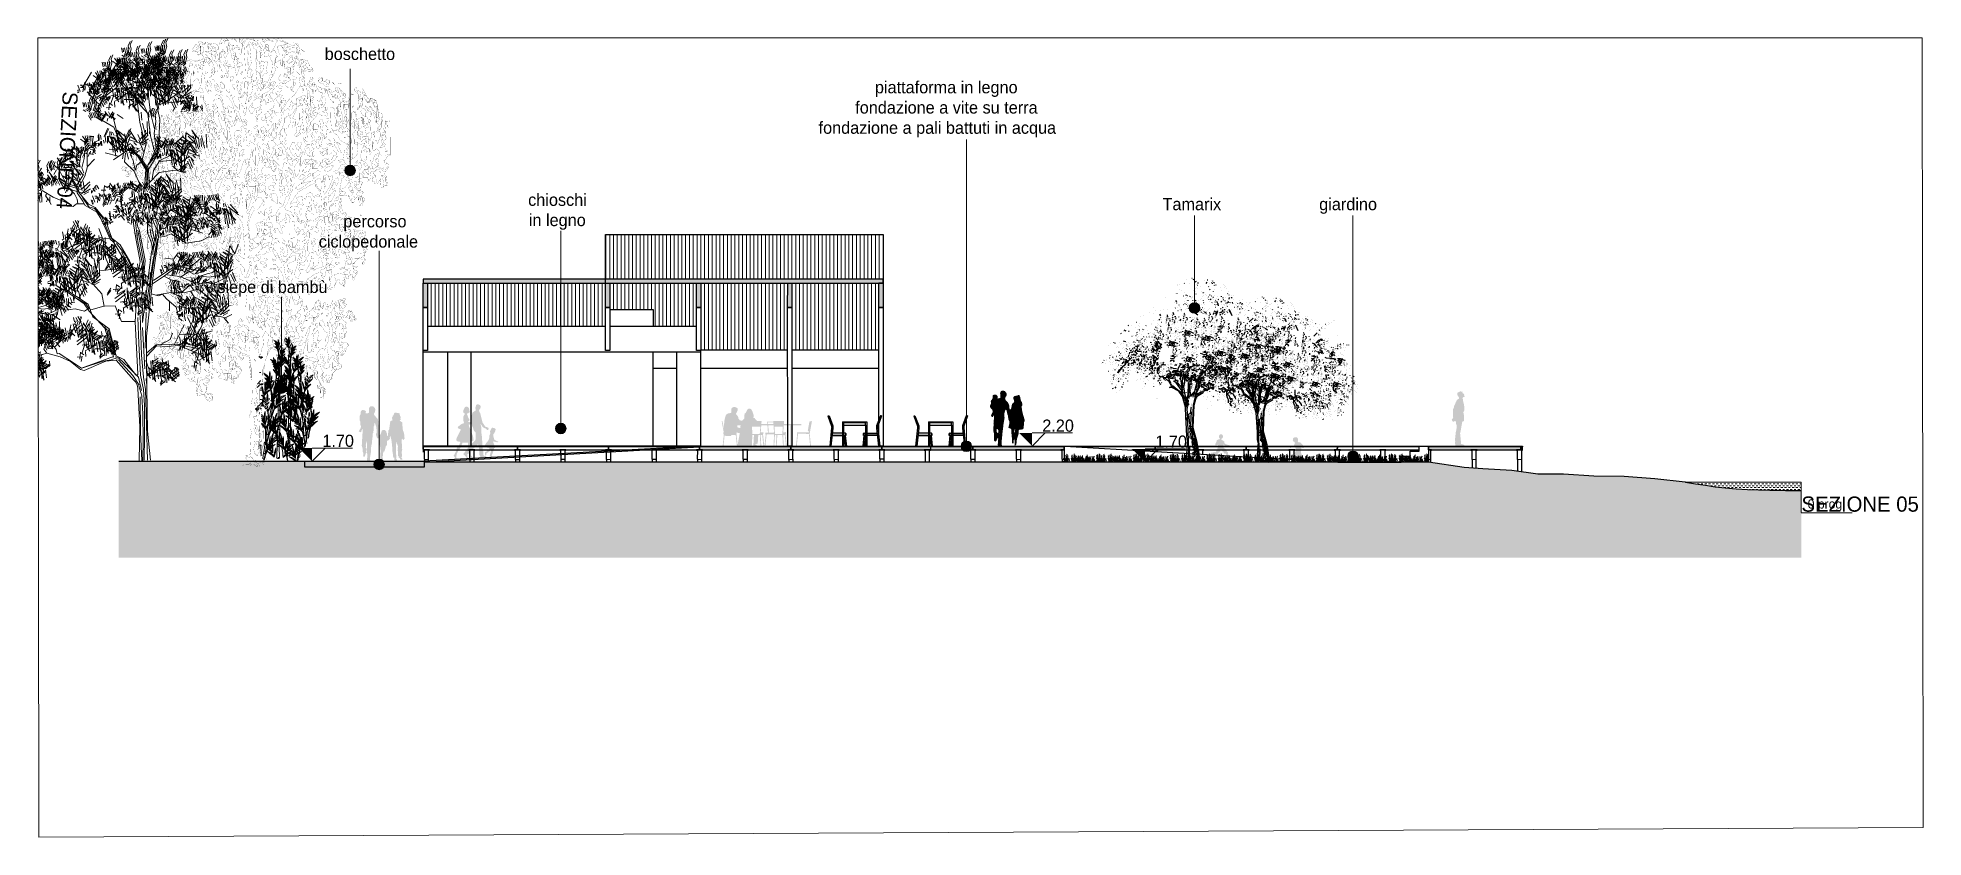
# Paper-space layout 'Sezione 5' of a CAD drawing. Header units: inches. Extents: x 60 to 371, y 71 to 202.
# The model-space entities are those that its viewports show. They can reach past a viewport. Long polylines and large blocks are cut down to what shows.
import ezdxf

# ---------------------------------------------------------------- set-up
doc = ezdxf.new("R2010")
doc.units = ezdxf.units.IN
doc.header["$MEASUREMENT"] = 0
for name, color, linetype, lineweight in [('cm_alberi in secondo piano', 252, 'Continuous', 9), ('cm_campiture', 252, 'Continuous', 9), ('cm_linea di terra', 4, 'Continuous', 25), ('cm_quote', 174, 'Continuous', 0), ('cm_testi', 250, 'Continuous', 0), ('cp_piattaforme volumi_linea', 4, 'Continuous', 25), ('FIGURE_PERSONE', 252, 'Continuous', 0), ('prato umido', 252, 'Continuous', 5), ('TESTI', 250, 'Continuous', 5)]:
    doc.layers.add(name, color=color, linetype=linetype, lineweight=lineweight)
doc.layers.add('cm_arredi secondo piano', color=252, linetype='Continuous')
doc.layers.add('cp_alberi_linea', color=103, linetype='Continuous')
doc.layers.add('Finestre', color=254, linetype='Continuous', lineweight=9, plot=False)
doc.styles.get("Standard").update_dxf_attribs({"font": 'GOTHIC.TTF'})
pattern_1 = [(316.5212, (503416.62681, 4346113.93469), (0.0860107, 0.0907037), [])]

psp = doc.layouts.new('Sezione 5')

# ---------------------------------------------------------------- texts
at = {"layer": 'cm_testi', "char_height": 2, "attachment_point": 1}
for s, insert, width in [('\\pi20.26485;boschetto', (87.39, 200.68), 53.9886), ('\\pi10.30619;piattaforma in legno\\P\\pi7.05874;fondazione a vite su terra\\P\\pi1.02611;fondazione a pali battuti in acqua', (187.95, 195.19), 48.0141), ('\\pi21.61767;chioschi\\P\\pi21.7312;in legno', (119.54, 176.65), 53.9886), ('\\pi21.84473;Tamarix', (223.76, 175.94), 53.9886), ('\\pi21.55377;giardino', (249.85, 175.94), 53.9886), ('\\pi21.21522;percorso\\P\\pi17.16288;ciclopedonale', (89.51, 173.11), 53.9886), ('\\pi16.55105;siepe di bambù', (73.43, 162.3), 53.9886)]:
    psp.add_mtext(s, dxfattribs=dict(at, insert=insert, width=width))

msp = doc.modelspace()

# ---------------------------------------------------------------- texts
msp.add_text('SEZIONE 04', height=0.5, rotation=133.49608).set_placement((503437.699, 4346122.908))
at = {"layer": 'cm_quote', "attachment_point": 1, "rotation": 226.52124}
for s, width, insert, char_height in [('1.70', 0.89726, (503423.61, 4346124.489), 0.4), ('2.20', 0.89726, (503407.66, 4346106.942), 0.4), ('1.70', 0.89726, (503404.716, 4346104.602), 0.4), ('0 prog.', 1.57145, (503388.409, 4346090.463), 0.3)]:
    msp.add_mtext_dynamic_manual_height_columns(s, width=width, gutter_width=1, heights=[0], dxfattribs=dict(at, insert=insert, char_height=char_height))
at = {"layer": 'Finestre'}
msp.add_text('SEZIONE 05', height=0.5, rotation=226.52124, dxfattribs=at).set_placement((503388.256, 4346090.889))

# ---------------------------------------------------------------- blocks, each defined once
blk = doc.blocks.new('tamarix')
at = {"layer": 'cp_alberi_linea', "color": 0, "linetype": 'ByBlock'}
for p, q in [((-0.006, -0.286), (0, 0)), ((0.026, -0.712), (-0.006, -0.286)), ((0, 0), (0.149, -0.035)), ((0.03, -0.067), (0.032, -0.053)), ((0.04, -0.588), (0.03, -0.067)), ((0.074, -0.624), (0.04, -0.588)), ((0.043, -0.134), (0.046, -0.11)), ((0.047, -0.063), (0.087, -0.11)), ((0.048, -0.247), (0.075, -0.228)), ((0.084, -0.277), (0.048, -0.247)), ((0.057, -0.526), (0.061, -0.417)), ((0.1, -0.614), (0.057, -0.526)), ((0.096, -0.389), (0.058, -0.375)), ((0.061, -0.311), (0.084, -0.277)), ((0.098, -0.334), (0.061, -0.311)), ((0.061, -0.359), (0.098, -0.334)), ((0.09, -0.381), (0.061, -0.359)), ((0.061, -0.417), (0.096, -0.389)), ((0.082, -0.475), (0.092, -0.46)), ((0.119, -0.498), (0.082, -0.475)), ((0.083, -0.516), (0.119, -0.498)), ((0.125, -0.609), (0.083, -0.516)), ((0.088, -0.684), (0.1, -0.614)), ((0.11, -0.449), (0.089, -0.435)), ((0.092, -0.46), (0.11, -0.449)), ((0.106, -0.431), (0.124, -0.322)), ((0.113, -0.535), (0.141, -0.509)), ((0.115, -0.712), (0.125, -0.609)), ((0.125, -0.212), (0.331, -0.102)), ((0.136, -0.252), (0.125, -0.212)), ((0.141, -0.509), (0.136, -0.252)), ((0.14, -0.659), (0.152, -0.589)), ((0.149, -0.035), (0.298, -0.049)), ((0.164, -0.457), (0.169, -0.425)), ((0.166, -0.257), (0.189, -0.261)), ((0.187, -0.708), (0.168, -0.489)), ((0.189, -0.261), (0.174, -0.354)), ((0.267, -0.178), (0.306, -0.177)), ((0.316, -0.42), (0.267, -1.055)), ((0.331, -0.102), (0.271, -0.528)), ((0.298, -0.049), (0.451, -0.064)), ((0.38, -0.102), (0.316, -0.42)), ((0.37, -0.441), (0.329, -0.676)), ((0.451, -0.064), (0.37, -0.441)), ((0.002, -1.88), (0.105, -1.165)), ((0.024, -1.893), (0.134, -1.136)), ((0.105, -1.165), (0.026, -0.712)), ((0.049, -0.678), (0.074, -0.624)), ((0.134, -1.136), (0.049, -0.678)), ((0.114, -0.822), (0.088, -0.684)), ((0.159, -0.839), (0.114, -0.822)), ((0.139, -0.755), (0.115, -0.712)), ((0.121, -0.864), (0.159, -0.839)), ((0.163, -0.902), (0.121, -0.864)), ((0.128, -0.777), (0.139, -0.755)), ((0.185, -0.827), (0.128, -0.777)), ((0.148, -1.091), (0.13, -0.913)), ((0.167, -0.728), (0.14, -0.659)), ((0.146, -0.916), (0.163, -0.902)), ((0.19, -1.17), (0.148, -1.091)), ((0.155, -1.197), (0.19, -1.17)), ((0.193, -1.211), (0.155, -1.197)), ((0.164, -0.95), (0.185, -0.827)), ((0.173, -1.04), (0.164, -0.95)), ((0.166, -1.23), (0.193, -1.211)), ((0.169, -0.776), (0.167, -0.728)), ((0.211, -0.814), (0.169, -0.776)), ((0.211, -1.149), (0.173, -1.04)), ((0.176, -1.256), (0.215, -1.222)), ((0.227, -1.008), (0.192, -1.074)), ((0.225, -0.817), (0.195, -0.996)), ((0.215, -1.222), (0.211, -1.149)), ((0.212, -1.142), (0.24, -1.116)), ((0.238, -1.082), (0.238, -1.082)), ((0.267, -1.055), (0.254, -1.364)), ((0.295, -0.677), (0.293, -0.749)), ((0.313, -1.152), (0.298, -1.532)), ((0.334, -0.875), (0.313, -1.152)), ((0.329, -0.676), (0.319, -0.736)), ((0.319, -0.736), (0.334, -0.875)), ((-3.105, -1.824), (-3.105, -1.824)), ((-2.938, -1.827), (-2.944, -1.819)), ((-2.927, -1.863), (-2.919, -1.855)), ((-2.879, -1.567), (-2.887, -1.558)), ((-2.881, -1.813), (-2.881, -1.813)), ((-2.848, -1.859), (-2.855, -1.858)), ((-2.832, -1.663), (-2.832, -1.663)), ((-2.803, -1.484), (-2.809, -1.476)), ((-2.801, -1.62), (-2.807, -1.61)), ((-2.784, -1.661), (-2.79, -1.653)), ((-2.759, -1.713), (-2.759, -1.713)), ((-2.719, -1.761), (-2.74, -1.74)), ((-2.736, -1.614), (-2.736, -1.614)), ((-2.729, -1.575), (-2.735, -1.567)), ((-2.733, -1.639), (-2.733, -1.639)), ((-2.73, -1.68), (-2.73, -1.68)), ((-2.688, -1.718), (-2.688, -1.718)), ((-2.683, -1.688), (-2.683, -1.688)), ((-2.678, -1.655), (-2.678, -1.655)), ((-2.67, -1.608), (-2.67, -1.608)), ((-2.659, -1.483), (-2.669, -1.458)), ((-2.663, -1.562), (-2.663, -1.562)), ((-2.658, -1.532), (-2.658, -1.532)), ((-2.623, -1.657), (-2.623, -1.657)), ((-2.553, -1.621), (-2.553, -1.621)), ((-2.55, -1.795), (-2.55, -1.795)), ((-2.542, -1.845), (-2.542, -1.845)), ((-2.46, -1.349), (-2.46, -1.349)), ((-2.451, -1.525), (-2.451, -1.525)), ((-2.437, -1.647), (-2.437, -1.647)), ((-2.431, -1.696), (-2.431, -1.696)), ((-2.423, -1.458), (-2.423, -1.458)), ((-2.419, -1.827), (-2.419, -1.827)), ((-2.417, -1.523), (-2.417, -1.523)), ((-2.406, -1.747), (-2.406, -1.747)), ((-2.398, -1.639), (-2.398, -1.639)), ((-2.375, -1.561), (-2.375, -1.561)), ((-2.375, -1.745), (-2.356, -1.732)), ((-2.362, -1.812), (-2.369, -1.811)), ((-2.363, -1.484), (-2.363, -1.484)), ((-2.36, -1.659), (-2.36, -1.659)), ((-2.336, -1.8), (-2.327, -1.89)), ((-2.304, -1.566), (-2.304, -1.566)), ((-2.29, -1.623), (-2.29, -1.623)), ((-2.264, -1.756), (-2.264, -1.756)), ((-2.248, -1.807), (-2.258, -1.805)), ((-2.243, -1.48), (-2.243, -1.48)), ((-2.235, -1.871), (-2.243, -1.863)), ((-2.242, -1.767), (-2.242, -1.767)), ((-2.239, -1.545), (-2.239, -1.545)), ((-2.188, -1.776), (-2.198, -1.877)), ((-2.198, -1.877), (-2.168, -1.844)), ((-2.196, -1.72), (-2.196, -1.72)), ((-2.179, -1.531), (-2.179, -1.531)), ((-2.162, -1.572), (-2.17, -1.564)), ((-2.168, -1.844), (-2.113, -1.853)), ((-2.142, -1.394), (-2.149, -1.393)), ((-2.138, -1.617), (-2.145, -1.616)), ((-2.127, -1.793), (-2.135, -1.785)), ((-2.108, -1.39), (-2.107, -1.383)), ((-2.096, -1.798), (-2.096, -1.798)), ((-2.089, -1.465), (-2.089, -1.465)), ((-2.06, -1.678), (-2.069, -1.676)), ((-2.04, -1.745), (-2.062, -1.732)), ((-2.042, -1.8), (-2.062, -1.78)), ((-2.049, -1.847), (-2.062, -1.837)), ((-2.033, -1.658), (-2.033, -1.658)), ((-2.025, -1.7), (-2.025, -1.7)), ((-1.979, -1.81), (-1.992, -1.792)), ((-1.978, -1.851), (-1.984, -1.841)), ((-1.955, -1.479), (-1.955, -1.479)), ((-1.94, -1.618), (-1.929, -1.611)), ((-1.93, -1.555), (-1.93, -1.555)), ((-1.902, -1.591), (-1.902, -1.591)), ((-1.901, -1.441), (-1.901, -1.441)), ((-1.884, -1.819), (-1.898, -1.8)), ((-1.89, -1.706), (-1.89, -1.706)), ((-1.886, -1.539), (-1.886, -1.539)), ((-1.876, -1.667), (-1.876, -1.667)), ((-1.857, -1.465), (-1.857, -1.465)), ((-1.854, -1.735), (-1.854, -1.735)), ((-1.844, -1.617), (-1.844, -1.617)), ((-1.841, -1.697), (-1.841, -1.697)), ((-1.838, -1.786), (-1.837, -1.779)), ((-1.828, -1.579), (-1.828, -1.579)), ((-1.811, -1.663), (-1.811, -1.663)), ((-1.762, -1.901), (-1.811, -1.855)), ((-1.806, -1.822), (-1.806, -1.822)), ((-1.779, -1.803), (-1.791, -1.786)), ((-1.784, -1.603), (-1.784, -1.603)), ((-1.784, -1.644), (-1.784, -1.644)), ((-1.778, -1.461), (-1.778, -1.461)), ((-1.75, -1.537), (-1.75, -1.537)), ((-1.734, -1.731), (-1.734, -1.731)), ((-1.701, -1.72), (-1.698, -1.706)), ((-1.69, -1.841), (-1.687, -1.827)), ((-1.635, -1.755), (-1.641, -1.746)), ((-1.618, -1.798), (-1.634, -1.795)), ((-1.625, -1.653), (-1.625, -1.653)), ((-1.612, -1.615), (-1.612, -1.615)), ((-1.587, -1.858), (-1.581, -1.821)), ((-1.553, -1.84), (-1.553, -1.84)), ((-1.512, -1.545), (-1.52, -1.534)), ((-1.508, -1.465), (-1.514, -1.456)), ((-1.498, -1.691), (-1.498, -1.691)), ((-1.497, -1.603), (-1.497, -1.603)), ((-1.474, -1.798), (-1.487, -1.772)), ((-1.482, -1.844), (-1.465, -1.84)), ((-1.446, -1.58), (-1.446, -1.58)), ((-1.434, -1.654), (-1.437, -1.629)), ((-1.419, -1.752), (-1.419, -1.752)), ((-1.419, -1.807), (-1.419, -1.807)), ((-1.411, -1.849), (-1.411, -1.849)), ((-1.408, -1.538), (-1.408, -1.538)), ((-1.384, -1.597), (-1.383, -1.59)), ((-1.373, -1.527), (-1.373, -1.527)), ((-1.372, -1.654), (-1.372, -1.654)), ((-1.365, -1.713), (-1.37, -1.702)), ((-1.364, -1.751), (-1.37, -1.743)), ((-1.35, -1.811), (-1.361, -1.792)), ((-1.347, -1.85), (-1.355, -1.841)), ((-1.318, -1.721), (-1.328, -1.678)), ((-1.32, -1.775), (-1.32, -1.775)), ((-1.295, -1.827), (-1.303, -1.819)), ((-1.269, -1.521), (-1.261, -1.515)), ((-1.257, -1.738), (-1.197, -1.812)), ((-1.254, -1.81), (-1.254, -1.81)), ((-1.197, -1.812), (-1.249, -1.883)), ((-1.248, -1.684), (-1.248, -1.684)), ((-1.22, -1.703), (-1.22, -1.703)), ((-1.189, -1.766), (-1.197, -1.755)), ((-1.197, -1.812), (-1.187, -1.838)), ((-1.187, -1.838), (-1.197, -1.812)), ((-1.151, -1.619), (-1.157, -1.611)), ((-1.157, -1.714), (-1.157, -1.714)), ((-1.137, -1.925), (-1.133, -1.861)), ((-1.057, -1.835), (-1.057, -1.835)), ((-0.576, -1.819), (-0.576, -1.819)), ((-0.443, -1.735), (-0.443, -1.735)), ((0.1, -1.824), (0.081, -1.838)), ((0.117, -1.677), (0.1, -1.824)), ((0.107, -1.675), (0.176, -1.256)), ((0.15, -1.617), (0.117, -1.677)), ((0.171, -1.638), (0.15, -1.617)), ((0.197, -1.276), (0.189, -1.617)), ((0.229, -1.807), (0.204, -1.875)), ((0.236, -1.474), (0.229, -1.807)), ((0.254, -1.364), (0.236, -1.474)), ((0.245, -1.858), (0.237, -1.864)), ((0.239, -1.847), (0.254, -1.859)), ((0.305, -1.404), (0.275, -1.439)), ((0.275, -1.439), (0.278, -1.512)), ((0.298, -1.532), (0.286, -1.855)), ((0.286, -1.855), (0.347, -2.209)), ((-3.492, -2.392), (-3.492, -2.392)), ((-3.454, -2.446), (-3.454, -2.446)), ((-3.42, -2.243), (-3.42, -2.243)), ((-3.411, -2.276), (-3.411, -2.276)), ((-3.384, -2.314), (-3.384, -2.314)), ((-3.299, -2.28), (-3.299, -2.28)), ((-3.293, -2.384), (-3.293, -2.384)), ((-3.292, -2.193), (-3.292, -2.193)), ((-3.292, -2.233), (-3.292, -2.233)), ((-3.291, -2.329), (-3.291, -2.329)), ((-3.281, -2.417), (-3.281, -2.417)), ((-3.263, -2.453), (-3.273, -2.452)), ((-3.257, -2.414), (-3.257, -2.414)), ((-3.242, -2.368), (-3.245, -2.344)), ((-3.241, -2.17), (-3.241, -2.17)), ((-3.237, -2.233), (-3.237, -2.233)), ((-3.237, -2.29), (-3.237, -2.29)), ((-3.205, -2.391), (-3.205, -2.391)), ((-3.196, -2.232), (-3.196, -2.232)), ((-3.19, -2.298), (-3.187, -2.282)), ((-3.174, -2.434), (-3.174, -2.434)), ((-3.168, -2.541), (-3.166, -2.484)), ((-3.162, -2.357), (-3.162, -2.357)), ((-3.161, -2.413), (-3.161, -2.413)), ((-3.146, -2.319), (-3.146, -2.319)), ((-3.138, -2.273), (-3.138, -2.273)), ((-3.133, -1.996), (-3.133, -1.996)), ((-3.123, -2.412), (-3.123, -2.412)), ((-3.115, -2.365), (-3.121, -2.357)), ((-3.094, -2.089), (-3.116, -2.078)), ((-3.093, -2.146), (-3.113, -2.119)), ((-3.105, -2.302), (-3.105, -2.302)), ((-3.088, -1.867), (-3.088, -1.867)), ((-3.076, -2.187), (-3.076, -2.187)), ((-3.06, -2.422), (-3.06, -2.422)), ((-3.047, -2.154), (-3.055, -2.143)), ((-3.051, -2.225), (-3.051, -2.225)), ((-3.05, -2.113), (-3.048, -2.106)), ((-3.049, -1.922), (-3.049, -1.922)), ((-3.049, -1.962), (-3.049, -1.962)), ((-3.044, -2.329), (-3.044, -2.329)), ((-3.04, -2.012), (-3.04, -2.012)), ((-3.014, -2.389), (-3.014, -2.389)), ((-3.005, -1.946), (-3.011, -1.935)), ((-2.998, -2.296), (-2.998, -2.296)), ((-2.997, -2.432), (-2.994, -2.416)), ((-2.983, -2.243), (-2.988, -2.235)), ((-2.947, -2.17), (-2.984, -2.148)), ((-2.983, -1.997), (-2.972, -1.989)), ((-2.976, -2.101), (-2.982, -2.093)), ((-2.981, -2.189), (-2.981, -2.189)), ((-2.98, -2.036), (-2.98, -2.036)), ((-2.944, -2.257), (-2.947, -2.218)), ((-2.938, -2.019), (-2.938, -2.019)), ((-2.932, -2.125), (-2.932, -2.125)), ((-2.911, -2.344), (-2.93, -2.317)), ((-2.903, -2.24), (-2.893, -2.234)), ((-2.891, -2.313), (-2.901, -2.288)), ((-2.895, -2.193), (-2.895, -2.193)), ((-2.804, -2.074), (-2.892, -2.026)), ((-2.88, -1.909), (-2.886, -1.901)), ((-2.883, -2.116), (-2.883, -2.116)), ((-2.881, -2.356), (-2.862, -2.342)), ((-2.849, -2.45), (-2.849, -2.45)), ((-2.845, -2.378), (-2.845, -2.378)), ((-2.838, -2.195), (-2.838, -2.195)), ((-2.83, -1.941), (-2.832, -1.909)), ((-2.822, -2.239), (-2.822, -2.239)), ((-2.802, -2.457), (-2.813, -2.422)), ((-2.804, -2.28), (-2.804, -2.28)), ((-2.782, -2.331), (-2.788, -2.323)), ((-2.785, -1.917), (-2.783, -1.901)), ((-2.777, -2.11), (-2.777, -2.11)), ((-2.772, -2.23), (-2.772, -2.23)), ((-2.764, -2.033), (-2.764, -2.033)), ((-2.763, -2.263), (-2.763, -2.263)), ((-2.753, -2.489), (-2.758, -2.479)), ((-2.737, -2.451), (-2.732, -2.421)), ((-2.732, -1.885), (-2.732, -1.885)), ((-2.724, -1.934), (-2.724, -1.934)), ((-2.696, -2.346), (-2.71, -2.288)), ((-2.709, -2.472), (-2.673, -2.438)), ((-2.701, -1.986), (-2.707, -1.978)), ((-2.681, -2.341), (-2.696, -2.346)), ((-2.673, -2.438), (-2.688, -2.387)), ((-2.685, -2.221), (-2.685, -2.221)), ((-2.678, -2.133), (-2.683, -2.125)), ((-2.681, -2.341), (-2.614, -2.431)), ((-2.665, -2.303), (-2.673, -2.294)), ((-2.669, -1.936), (-2.669, -1.936)), ((-2.668, -2.264), (-2.668, -2.264)), ((-2.644, -2.22), (-2.635, -2.212)), ((-2.62, -2.47), (-2.642, -2.546)), ((-2.641, -2.013), (-2.641, -2.013)), ((-2.627, -2.261), (-2.627, -2.261)), ((-2.626, -2.302), (-2.626, -2.302)), ((-2.614, -2.431), (-2.62, -2.47)), ((-2.617, -2.344), (-2.617, -2.344)), ((-2.614, -2.431), (-2.606, -2.384)), ((-2.613, -2.177), (-2.613, -2.177)), ((-2.589, -2.22), (-2.589, -2.22)), ((-2.57, -2.455), (-2.57, -2.455)), ((-2.551, -2.235), (-2.551, -2.235)), ((-2.533, -1.88), (-2.533, -1.88)), ((-2.524, -1.929), (-2.524, -1.929)), ((-2.524, -2.175), (-2.524, -2.175)), ((-2.509, -2.273), (-2.465, -2.297)), ((-2.484, -2.222), (-2.507, -2.219)), ((-2.5, -1.885), (-2.5, -1.885)), ((-2.5, -2.115), (-2.5, -2.115)), ((-2.412, -2.218), (-2.499, -2.21)), ((-2.499, -2.459), (-2.499, -2.459)), ((-2.482, -2.397), (-2.494, -2.371)), ((-2.489, -2.15), (-2.489, -2.15)), ((-2.475, -1.961), (-2.475, -1.961)), ((-2.475, -2.023), (-2.46, -2.018)), ((-2.472, -2.44), (-2.472, -2.44)), ((-2.45, -2.163), (-2.45, -2.163)), ((-2.445, -2.363), (-2.445, -2.363)), ((-2.437, -1.879), (-2.427, -1.873)), ((-2.435, -2.07), (-2.408, -2.051)), ((-2.434, -1.92), (-2.418, -1.906)), ((-2.416, -2.432), (-2.432, -2.43)), ((-2.432, -2.485), (-2.423, -2.479)), ((-2.426, -2.103), (-2.408, -2.051)), ((-2.39, -2.276), (-2.42, -2.271)), ((-2.412, -2.163), (-2.401, -2.155)), ((-2.412, -2.368), (-2.412, -2.368)), ((-2.397, -1.981), (-2.403, -1.963)), ((-2.384, -2.198), (-2.384, -2.198)), ((-2.383, -2.335), (-2.383, -2.335)), ((-2.368, -1.955), (-2.376, -1.944)), ((-2.368, -2.242), (-2.368, -2.242)), ((-2.36, -2.138), (-2.367, -2.136)), ((-2.359, -2.042), (-2.359, -2.042)), ((-2.353, -2.091), (-2.353, -2.091)), ((-2.353, -2.443), (-2.346, -2.403)), ((-2.334, -2.183), (-2.334, -2.183)), ((-2.327, -1.89), (-2.315, -1.923)), ((-2.315, -1.923), (-2.327, -1.89)), ((-2.324, -2.455), (-2.324, -2.455)), ((-2.32, -2.328), (-2.32, -2.328)), ((-2.316, -2.264), (-2.318, -2.233)), ((-2.3, -2.124), (-2.29, -2.101)), ((-2.244, -2.405), (-2.278, -2.366)), ((-2.273, -1.954), (-2.268, -1.923)), ((-2.263, -2.044), (-2.263, -2.044)), ((-2.257, -2.442), (-2.242, -2.437)), ((-2.253, -2.315), (-2.253, -2.315)), ((-2.222, -2.273), (-2.243, -2.253)), ((-2.234, -1.953), (-2.24, -1.942)), ((-2.225, -2.145), (-2.207, -2.139)), ((-2.204, -2.204), (-2.204, -2.204)), ((-2.192, -2.086), (-2.18, -2.057)), ((-2.182, -1.928), (-2.13, -1.96)), ((-2.107, -2.012), (-2.182, -1.985)), ((-2.15, -2.222), (-2.156, -2.212)), ((-2.139, -2.16), (-2.155, -2.157)), ((-2.142, -1.887), (-2.141, -1.88)), ((-2.141, -2.415), (-2.124, -2.409)), ((-2.139, -2.102), (-2.139, -2.102)), ((-2.085, -2.063), (-2.137, -2.048)), ((-2.12, -2.474), (-2.12, -2.474)), ((-2.108, -1.916), (-2.108, -1.916)), ((-2.108, -2.356), (-2.096, -2.327)), ((-2.098, -2.197), (-2.046, -2.23)), ((-2.024, -2.281), (-2.098, -2.255)), ((-2.087, -2.135), (-2.087, -2.135)), ((-2.045, -1.967), (-2.073, -1.946)), ((-2.055, -2.429), (-2.072, -2.427)), ((-2.058, -2.156), (-2.057, -2.149)), ((-2.027, -1.915), (-2.056, -1.886)), ((-2.055, -2.372), (-2.055, -2.372)), ((-2.001, -2.333), (-2.054, -2.317)), ((-2.041, -2.047), (-2.042, -2.008)), ((-2.04, -2.142), (-2.04, -2.142)), ((-1.988, -2.16), (-2.027, -2.106)), ((-2.025, -2.186), (-2.025, -2.186)), ((-1.903, -2.414), (-2.019, -2.242)), ((-1.973, -2.067), (-2.003, -2.062)), ((-2.003, -2.404), (-2.003, -2.404)), ((-1.989, -2.12), (-1.988, -2.16)), ((-1.961, -2.237), (-1.989, -2.215)), ((-1.974, -2.027), (-1.974, -2.027)), ((-1.907, -1.911), (-1.963, -1.902)), ((-1.958, -2.316), (-1.959, -2.278)), ((-1.958, -1.974), (-1.939, -1.961)), ((-1.957, -2.412), (-1.957, -2.412)), ((-1.905, -2.43), (-1.944, -2.376)), ((-1.942, -2.127), (-1.933, -2.009)), ((-1.909, -2.068), (-1.942, -2.127)), ((-1.942, -2.168), (-1.942, -2.168)), ((-1.927, -2.266), (-1.927, -2.266)), ((-1.889, -2.337), (-1.92, -2.332)), ((-1.909, -1.925), (-1.912, -1.941)), ((-1.907, -1.911), (-1.909, -1.925)), ((-1.893, -2.207), (-1.905, -2.189)), ((-1.905, -2.389), (-1.905, -2.43)), ((-1.904, -2.127), (-1.904, -2.127)), ((-1.893, -2.207), (-1.874, -2.194)), ((-1.87, -2.02), (-1.89, -2)), ((-1.89, -2.296), (-1.89, -2.296)), ((-1.874, -2.244), (-1.855, -2.23)), ((-1.874, -2.337), (-1.874, -2.337)), ((-1.865, -2.14), (-1.871, -2.132)), ((-1.87, -2.02), (-1.844, -2.007)), ((-1.824, -2.283), (-1.866, -2.243)), ((-1.835, -2.145), (-1.864, -2.085)), ((-1.859, -2.397), (-1.849, -2.279)), ((-1.825, -2.338), (-1.859, -2.397)), ((-1.858, -2.438), (-1.858, -2.438)), ((-1.848, -1.887), (-1.855, -1.886)), ((-1.825, -2.195), (-1.828, -2.211)), ((-1.81, -2.477), (-1.821, -2.458)), ((-1.82, -2.396), (-1.82, -2.396)), ((-1.808, -1.934), (-1.814, -1.926)), ((-1.814, -2.077), (-1.814, -2.077)), ((-1.81, -2.477), (-1.791, -2.463)), ((-1.786, -2.289), (-1.807, -2.269)), ((-1.798, -2.12), (-1.798, -2.12)), ((-1.796, -1.967), (-1.796, -1.967)), ((-1.788, -2.208), (-1.788, -2.208)), ((-1.782, -2.41), (-1.788, -2.402)), ((-1.786, -2.289), (-1.76, -2.277)), ((-1.785, -2.232), (-1.785, -2.232)), ((-1.751, -2.415), (-1.78, -2.355)), ((-1.741, -2.065), (-1.749, -2.056)), ((-1.749, -2.262), (-1.749, -2.262)), ((-1.744, -1.985), (-1.744, -1.985)), ((-1.733, -2.107), (-1.733, -2.107)), ((-1.731, -2.346), (-1.731, -2.346)), ((-1.724, -1.907), (-1.638, -1.874)), ((-1.707, -2.149), (-1.716, -2.148)), ((-1.714, -2.39), (-1.714, -2.39)), ((-1.713, -2.237), (-1.713, -2.237)), ((-1.713, -2.332), (-1.713, -2.332)), ((-1.706, -1.999), (-1.692, -1.96)), ((-1.704, -2.477), (-1.704, -2.477)), ((-1.693, -2.209), (-1.693, -2.209)), ((-1.666, -2.105), (-1.676, -2.206)), ((-1.675, -2.332), (-1.675, -2.332)), ((-1.657, -2.335), (-1.665, -2.326)), ((-1.653, -2.11), (-1.661, -2.102)), ((-1.661, -2.255), (-1.661, -2.255)), ((-1.65, -2.039), (-1.65, -2.039)), ((-1.65, -2.376), (-1.65, -2.376)), ((-1.646, -1.968), (-1.646, -1.968)), ((-1.623, -2.419), (-1.632, -2.418)), ((-1.622, -2.269), (-1.609, -2.23)), ((-1.613, -2.246), (-1.618, -2.236)), ((-1.611, -2.093), (-1.611, -2.093)), ((-1.611, -2.294), (-1.603, -2.334)), ((-1.602, -2.033), (-1.607, -2.022)), ((-1.605, -2.2), (-1.605, -2.2)), ((-1.604, -2.152), (-1.604, -2.152)), ((-1.581, -2.402), (-1.562, -2.388)), ((-1.566, -2.254), (-1.557, -2.303)), ((-1.56, -1.982), (-1.564, -1.95)), ((-1.557, -2.303), (-1.535, -2.314)), ((-1.554, -2.342), (-1.554, -2.342)), ((-1.515, -2.102), (-1.549, -2.065)), ((-1.543, -1.923), (-1.543, -1.923)), ((-1.53, -2.035), (-1.536, -2.027)), ((-1.5, -2.344), (-1.527, -2.363)), ((-1.518, -2.118), (-1.503, -2.073)), ((-1.512, -2.215), (-1.495, -2.17)), ((-1.496, -2.177), (-1.511, -2.167)), ((-1.495, -2.313), (-1.507, -2.287)), ((-1.5, -2.344), (-1.474, -2.379)), ((-1.483, -1.909), (-1.497, -1.89)), ((-1.474, -2.379), (-1.493, -2.392)), ((-1.477, -1.958), (-1.482, -1.947)), ((-1.464, -2.318), (-1.464, -2.318)), ((-1.458, -1.889), (-1.458, -1.889)), ((-1.451, -2.28), (-1.451, -2.28)), ((-1.441, -2.073), (-1.441, -2.073)), ((-1.44, -2.217), (-1.44, -2.217)), ((-1.439, -2.409), (-1.43, -2.403)), ((-1.43, -1.917), (-1.43, -1.917)), ((-1.42, -2.34), (-1.42, -2.34)), ((-1.415, -2.063), (-1.415, -2.063)), ((-1.412, -2.293), (-1.404, -2.288)), ((-1.38, -1.997), (-1.388, -1.955)), ((-1.38, -2.052), (-1.388, -2.044)), ((-1.386, -2.236), (-1.388, -2.187)), ((-1.387, -2.386), (-1.387, -2.386)), ((-1.337, -2.315), (-1.386, -2.236)), ((-1.308, -2.136), (-1.38, -1.997)), ((-1.358, -2.254), (-1.333, -2.204)), ((-1.35, -2.249), (-1.32, -2.27)), ((-1.34, -1.899), (-1.34, -1.899)), ((-1.339, -2.473), (-1.329, -2.412)), ((-1.283, -2.338), (-1.337, -2.315)), ((-1.334, -1.964), (-1.334, -1.964)), ((-1.32, -2.27), (-1.237, -2.243)), ((-1.308, -2.136), (-1.264, -2.16)), ((-1.291, -2.426), (-1.298, -2.425)), ((-1.294, -1.906), (-1.249, -1.883)), ((-1.244, -2.331), (-1.283, -2.338)), ((-1.277, -1.95), (-1.235, -1.94)), ((-1.249, -1.985), (-1.277, -1.95)), ((-1.277, -2.387), (-1.277, -2.387)), ((-1.269, -2.293), (-1.269, -2.293)), ((-1.264, -2.16), (-1.234, -2.124)), ((-1.236, -2.196), (-1.264, -2.16)), ((-1.249, -1.883), (-1.186, -1.893)), ((-1.205, -2.009), (-1.249, -1.985)), ((-1.237, -2.243), (-1.244, -2.331)), ((-1.244, -2.331), (-1.201, -2.362)), ((-1.201, -2.362), (-1.244, -2.331)), ((-1.237, -2.243), (-1.188, -2.196)), ((-1.109, -2.295), (-1.237, -2.243)), ((-1.235, -1.94), (-1.205, -2.009)), ((-1.201, -2.362), (-1.209, -2.552)), ((-1.173, -2.103), (-1.205, -2.009)), ((-1.201, -2.362), (-1.163, -2.272)), ((-1.195, -2.178), (-1.12, -2.16)), ((-1.188, -2.196), (-1.195, -2.178)), ((-1.184, -1.924), (-1.184, -1.924)), ((-1.12, -2.16), (-1.173, -2.103)), ((-1.167, -2.446), (-1.167, -2.446)), ((-1.163, -2.272), (-1.122, -2.231)), ((-1.16, -2.399), (-1.16, -2.399)), ((-1.14, -1.948), (-1.137, -1.925)), ((-1.133, -2.004), (-1.14, -1.948)), ((-1.133, -2.004), (-1.111, -2.104)), ((-1.133, -2.004), (-1.133, -2.004)), ((-1.12, -2.16), (-1.122, -2.231)), ((-1.122, -2.231), (-1.082, -2.276)), ((-1.111, -2.104), (-1.12, -2.16)), ((-1.027, -2.381), (-1.109, -2.295)), ((-1.098, -2.027), (-1.098, -2.027)), ((-1.082, -2.276), (-1.024, -2.214)), ((-1.074, -2.229), (-1.082, -2.221)), ((-1.077, -2.478), (-1.082, -2.467)), ((-1.012, -2.328), (-1.055, -2.304)), ((-1.039, -1.958), (-1.039, -1.958)), ((-1.033, -1.918), (-1.033, -1.918)), ((-1.031, -2.157), (-1.031, -2.157)), ((-1.028, -2.469), (-1.028, -2.469)), ((-0.966, -2.343), (-1.027, -2.381)), ((-1.024, -2.07), (-1.024, -2.07)), ((-1.024, -2.214), (-0.964, -2.288)), ((-1.023, -2.439), (-1.023, -2.439)), ((-1.005, -2.097), (-1.005, -2.097)), ((-0.964, -2.288), (-0.991, -2.308)), ((-0.991, -2.308), (-0.966, -2.343)), ((-0.984, -2.452), (-0.99, -2.444)), ((-0.98, -2.135), (-0.98, -2.135)), ((-0.979, -1.982), (-0.979, -1.982)), ((-0.966, -2.343), (-0.898, -2.323)), ((-0.947, -2.475), (-0.946, -2.466)), ((-0.898, -2.323), (-0.905, -2.362)), ((-0.887, -2.253), (-0.88, -2.213)), ((-0.881, -2.158), (-0.881, -2.158)), ((-0.88, -2.445), (-0.88, -2.445)), ((-0.859, -2.418), (-0.872, -2.399)), ((-0.863, -2.049), (-0.863, -2.049)), ((-0.85, -2.362), (-0.857, -2.361)), ((-0.845, -1.997), (-0.844, -1.99)), ((-0.841, -2.308), (-0.841, -2.308)), ((-0.825, -2.256), (-0.831, -2.245)), ((-0.82, -2.472), (-0.82, -2.472)), ((-0.817, -2.209), (-0.817, -2.209)), ((-0.799, -2.155), (-0.799, -2.155)), ((-0.796, -2.428), (-0.796, -2.428)), ((-0.795, -1.988), (-0.794, -1.981)), ((-0.754, -2.316), (-0.781, -2.278)), ((-0.778, -2.359), (-0.778, -2.359)), ((-0.757, -2.482), (-0.757, -2.482)), ((-0.744, -2.444), (-0.749, -2.436)), ((-0.724, -2.512), (-0.698, -2.459)), ((-0.676, -2.424), (-0.718, -2.393)), ((-0.698, -2.459), (-0.676, -2.424)), ((-0.698, -2.459), (-0.676, -2.424)), ((-0.584, -2.535), (-0.698, -2.459)), ((-0.696, -2.11), (-0.696, -2.11)), ((-0.676, -2.424), (-0.679, -2.342)), ((-0.679, -2.342), (-0.638, -2.382)), ((-0.676, -2.424), (-0.512, -2.386)), ((-0.666, -2.115), (-0.647, -2.101)), ((-0.638, -2.382), (-0.591, -2.39)), ((-0.593, -2.445), (-0.61, -2.459)), ((-0.61, -2.459), (-0.59, -2.486)), ((-0.607, -2.148), (-0.607, -2.148)), ((-0.591, -2.39), (-0.537, -2.351)), ((-0.56, -2.3), (-0.558, -2.29)), ((-0.552, -2.444), (-0.555, -2.458)), ((-0.555, -2.458), (-0.524, -2.463)), ((-0.512, -2.386), (-0.552, -2.444)), ((-0.551, -1.957), (-0.551, -1.957)), ((-0.524, -2.463), (-0.541, -2.477)), ((-0.541, -2.477), (-0.503, -2.538)), ((-0.537, -2.351), (-0.507, -2.356)), ((-0.507, -2.356), (-0.466, -2.315)), ((-0.479, -2.145), (-0.479, -2.145)), ((-0.475, -2.368), (-0.392, -2.341)), ((-0.36, -2.435), (-0.475, -2.368)), ((-0.473, -2.106), (-0.473, -2.106)), ((-0.472, -2.249), (-0.472, -2.249)), ((-0.468, -2.472), (-0.472, -2.434)), ((-0.46, -2.467), (-0.468, -2.472)), ((-0.466, -2.315), (-0.447, -2.342)), ((-0.459, -2.46), (-0.443, -2.462)), ((-0.447, -2.342), (-0.363, -2.308)), ((-0.445, -2.039), (-0.445, -2.039)), ((-0.395, -2.358), (-0.42, -2.409)), ((-0.392, -2.341), (-0.381, -2.377)), ((-0.363, -2.308), (-0.347, -2.318)), ((-0.36, -2.435), (-0.298, -2.453)), ((-0.341, -2.51), (-0.36, -2.435)), ((-0.36, -2.435), (-0.36, -2.435)), ((-0.348, -2.263), (-0.115, -2.157)), ((-0.332, -2.313), (-0.348, -2.263)), ((-0.347, -2.318), (-0.34, -2.319)), ((-0.298, -2.453), (-0.341, -2.51)), ((-0.34, -2.319), (-0.332, -2.313)), ((-0.331, -2.16), (-0.331, -2.16)), ((-0.221, -2.274), (-0.3, -2.318)), ((-0.296, -2.295), (-0.139, -2.216)), ((-0.24, -2.479), (-0.127, -2.289)), ((-0.211, -2.596), (-0.24, -2.479)), ((-0.222, -2.369), (-0.222, -2.369)), ((-0.14, -2.263), (-0.221, -2.274)), ((-0.208, -2.491), (-0.071, -2.236)), ((-0.129, -2.442), (-0.178, -2.537)), ((-0.075, -2.346), (-0.146, -2.549)), ((-0.139, -2.216), (-0.14, -2.263)), ((-0.14, -2.263), (-0.093, -2.223)), ((-0.127, -2.289), (-0.14, -2.263)), ((-0.125, -2.419), (-0.129, -2.442)), ((-0.115, -2.157), (-0.067, -2.07)), ((-0.112, -2.196), (-0.053, -2.127)), ((-0.093, -2.223), (-0.112, -2.196)), ((-0.112, -2.387), (-0.112, -2.387)), ((-0.101, -2.358), (-0.099, -2.351)), ((0.052, -2.216), (-0.082, -2.306)), ((0.055, -2.24), (-0.075, -2.346)), ((-0.071, -2.236), (-0.044, -2.16)), ((-0.067, -2.07), (0.002, -1.88)), ((-0.053, -2.127), (0.024, -1.893)), ((-0.022, -2.228), (-0.005, -2.214)), ((-0.003, -2.159), (-0.006, -2.175)), ((-0.006, -2.175), (0.008, -2.192)), ((0.008, -2.424), (0.008, -2.424)), ((0.087, -2.238), (0.052, -2.216)), ((0.069, -2.259), (0.055, -2.24)), ((0.063, -1.947), (0.063, -1.947)), ((0.065, -1.931), (0.065, -1.931)), ((0.068, -1.915), (0.068, -1.915)), ((0.07, -1.901), (0.07, -1.901)), ((0.141, -2.199), (0.072, -2.619)), ((0.072, -2.619), (0.087, -2.238)), ((0.073, -1.885), (0.073, -1.885)), ((0.076, -1.868), (0.076, -1.868)), ((0.156, -2.25), (0.103, -2.631)), ((0.138, -2.127), (0.113, -2.226)), ((0.195, -2.12), (0.141, -2.199)), ((0.154, -1.929), (0.179, -1.967)), ((0.207, -2.146), (0.156, -2.25)), ((0.179, -1.967), (0.164, -2.06)), ((0.164, -2.06), (0.191, -2.095)), ((0.177, -1.894), (0.22, -1.964)), ((0.22, -1.964), (0.191, -2.04)), ((0.191, -2.04), (0.241, -2.127)), ((0.241, -2.127), (0.195, -2.12)), ((0.204, -1.875), (0.246, -1.954)), ((0.249, -2.184), (0.207, -2.146)), ((0.223, -2.34), (0.217, -2.315)), ((0.246, -1.954), (0.223, -2.046)), ((0.223, -2.046), (0.267, -2.115)), ((0.237, -1.864), (0.27, -1.91)), ((0.26, -2.011), (0.241, -2.025)), ((0.241, -2.025), (0.283, -2.063)), ((0.26, -2.257), (0.249, -2.184)), ((0.28, -2.516), (0.26, -2.257)), ((0.267, -2.115), (0.348, -2.353)), ((0.27, -1.91), (0.277, -2.014)), ((0.283, -2.063), (0.394, -2.361)), ((0.344, -2.479), (0.289, -2.518)), ((0.308, -2.346), (0.305, -2.322)), ((0.307, -2.456), (0.309, -2.442)), ((0.348, -2.353), (0.319, -2.379)), ((0.319, -2.379), (0.344, -2.479)), ((0.36, -2.379), (0.341, -2.39)), ((0.341, -2.39), (0.453, -2.586)), ((0.347, -2.209), (0.453, -2.394)), ((0.399, -2.376), (0.36, -2.379)), ((0.394, -2.361), (0.524, -2.485)), ((0.453, -2.394), (0.668, -2.54)), ((1.176, -2.216), (1.176, -2.216)), ((1.195, -2.244), (1.195, -2.244)), ((-3.488, -2.512), (-3.488, -2.512)), ((-3.448, -2.645), (-3.448, -2.645)), ((-3.442, -2.52), (-3.442, -2.52)), ((-3.433, -2.552), (-3.433, -2.552)), ((-3.405, -2.628), (-3.405, -2.628)), ((-3.385, -2.847), (-3.405, -2.82)), ((-3.388, -2.672), (-3.379, -2.664)), ((-3.372, -2.617), (-3.376, -2.554)), ((-3.376, -2.705), (-3.376, -2.705)), ((-3.334, -2.736), (-3.357, -2.732)), ((-3.32, -2.506), (-3.329, -2.505)), ((-3.326, -2.586), (-3.326, -2.586)), ((-3.3, -2.677), (-3.323, -2.673)), ((-3.319, -2.793), (-3.303, -2.781)), ((-3.293, -2.534), (-3.293, -2.534)), ((-3.292, -2.63), (-3.292, -2.63)), ((-3.27, -2.825), (-3.27, -2.825)), ((-3.257, -2.892), (-3.255, -2.885)), ((-3.253, -2.534), (-3.253, -2.534)), ((-3.244, -2.566), (-3.244, -2.566)), ((-3.207, -2.486), (-3.207, -2.486)), ((-3.203, -2.525), (-3.203, -2.525)), ((-3.167, -3.074), (-3.167, -3.074)), ((-3.165, -3.019), (-3.165, -3.019)), ((-3.157, -2.973), (-3.157, -2.973)), ((-3.143, -2.593), (-3.143, -2.593)), ((-3.137, -2.847), (-3.142, -2.822)), ((-3.127, -2.787), (-3.135, -2.776)), ((-3.13, -2.745), (-3.13, -2.745)), ((-3.112, -2.693), (-3.119, -2.683)), ((-3.044, -2.91), (-3.118, -2.922)), ((-3.118, -2.922), (-3.106, -2.948)), ((-3.082, -2.603), (-3.107, -2.565)), ((-3.104, -2.647), (-3.104, -2.647)), ((-3.067, -2.756), (-3.092, -2.72)), ((-3.069, -2.523), (-3.069, -2.523)), ((-3.043, -2.657), (-3.043, -2.657)), ((-3.02, -2.572), (-3.033, -2.553)), ((-3.031, -2.786), (-3.031, -2.786)), ((-3.001, -2.503), (-3.018, -2.501)), ((-2.997, -2.664), (-3.004, -2.663)), ((-2.987, -2.561), (-2.99, -2.536)), ((-2.987, -2.953), (-2.985, -2.944)), ((-2.977, -2.747), (-2.982, -2.722)), ((-2.979, -2.993), (-2.979, -2.993)), ((-2.979, -3.05), (-2.979, -3.05)), ((-2.978, -2.897), (-2.978, -2.897)), ((-2.972, -3.099), (-2.972, -3.099)), ((-2.97, -2.851), (-2.97, -2.851)), ((-2.962, -2.804), (-2.962, -2.804)), ((-2.955, -2.655), (-2.961, -2.653)), ((-2.93, -2.546), (-2.951, -2.528)), ((-2.928, -2.929), (-2.928, -2.929)), ((-2.926, -2.875), (-2.926, -2.875)), ((-2.924, -2.762), (-2.924, -2.762)), ((-2.923, -3.042), (-2.921, -3.035)), ((-2.923, -3.09), (-2.923, -3.09)), ((-2.922, -2.995), (-2.922, -2.995)), ((-2.916, -2.812), (-2.916, -2.812)), ((-2.781, -2.659), (-2.902, -2.584)), ((-2.878, -3.019), (-2.862, -2.964)), ((-2.87, -2.764), (-2.87, -2.764)), ((-2.867, -2.805), (-2.867, -2.805)), ((-2.861, -2.519), (-2.858, -2.503)), ((-2.861, -2.854), (-2.861, -2.854)), ((-2.86, -2.909), (-2.86, -2.909)), ((-2.85, -2.559), (-2.85, -2.559)), ((-2.821, -2.717), (-2.836, -2.705)), ((-2.83, -3.106), (-2.829, -3.099)), ((-2.823, -2.827), (-2.823, -2.827)), ((-2.814, -2.527), (-2.817, -2.503)), ((-2.815, -2.972), (-2.815, -2.972)), ((-2.793, -2.736), (-2.793, -2.736)), ((-2.79, -2.921), (-2.79, -2.921)), ((-2.784, -2.594), (-2.767, -2.535)), ((-2.743, -2.634), (-2.784, -2.594)), ((-2.724, -2.661), (-2.781, -2.659)), ((-2.77, -2.941), (-2.77, -2.941)), ((-2.767, -2.535), (-2.724, -2.518)), ((-2.743, -2.634), (-2.715, -2.55)), ((-2.703, -2.624), (-2.743, -2.634)), ((-2.737, -3.08), (-2.723, -3.035)), ((-2.724, -2.518), (-2.642, -2.546)), ((-2.645, -2.705), (-2.724, -2.661)), ((-2.714, -2.94), (-2.714, -2.94)), ((-2.696, -2.578), (-2.703, -2.624)), ((-2.7, -2.751), (-2.7, -2.751)), ((-2.685, -3.01), (-2.693, -3.001)), ((-2.679, -2.867), (-2.686, -2.866)), ((-2.647, -2.633), (-2.678, -2.676)), ((-2.678, -2.676), (-2.645, -2.705)), ((-2.654, -2.967), (-2.676, -2.956)), ((-2.663, -2.583), (-2.655, -2.577)), ((-2.642, -2.546), (-2.594, -2.539)), ((-2.642, -2.546), (-2.617, -2.638)), ((-2.617, -2.638), (-2.636, -2.652)), ((-2.617, -3.117), (-2.635, -3.083)), ((-2.62, -2.989), (-2.627, -2.988)), ((-2.586, -2.787), (-2.61, -2.783)), ((-2.604, -3.04), (-2.61, -3.029)), ((-2.588, -2.507), (-2.578, -2.501)), ((-2.587, -2.89), (-2.587, -2.89)), ((-2.585, -2.835), (-2.585, -2.835)), ((-2.583, -2.971), (-2.583, -2.971)), ((-2.581, -2.668), (-2.581, -2.668)), ((-2.576, -2.58), (-2.539, -2.555)), ((-2.563, -3.037), (-2.563, -3.037)), ((-2.533, -3.099), (-2.549, -3.097)), ((-2.545, -2.681), (-2.548, -2.657)), ((-2.545, -2.739), (-2.545, -2.739)), ((-2.544, -2.777), (-2.544, -2.777)), ((-2.543, -2.873), (-2.543, -2.873)), ((-2.543, -2.914), (-2.543, -2.914)), ((-2.535, -2.826), (-2.535, -2.826)), ((-2.523, -2.941), (-2.523, -2.941)), ((-2.45, -2.888), (-2.516, -2.853)), ((-2.515, -2.99), (-2.515, -2.99)), ((-2.51, -2.759), (-2.51, -2.759)), ((-2.485, -2.667), (-2.501, -2.657)), ((-2.5, -2.801), (-2.5, -2.801)), ((-2.465, -2.632), (-2.496, -2.586)), ((-2.46, -2.951), (-2.468, -2.998)), ((-2.468, -2.998), (-2.46, -2.951)), ((-2.467, -3.077), (-2.456, -3.071)), ((-2.434, -2.836), (-2.44, -2.828)), ((-2.416, -2.679), (-2.424, -2.67)), ((-2.403, -3.128), (-2.406, -3.103)), ((-2.406, -3.103), (-2.351, -3.16)), ((-2.376, -2.814), (-2.399, -2.913)), ((-2.399, -2.913), (-2.397, -3.002)), ((-2.389, -2.707), (-2.389, -2.707)), ((-2.375, -2.958), (-2.365, -2.95)), ((-2.354, -2.49), (-2.37, -2.488)), ((-2.353, -2.531), (-2.353, -2.531)), ((-2.349, -2.611), (-2.353, -2.586)), ((-2.335, -2.668), (-2.335, -2.668)), ((-2.306, -2.785), (-2.323, -2.742)), ((-2.321, -2.83), (-2.279, -2.868)), ((-2.307, -2.601), (-2.307, -2.601)), ((-2.242, -2.75), (-2.249, -2.749)), ((-2.233, -3.039), (-2.231, -3.029)), ((-2.222, -2.832), (-2.228, -2.807)), ((-2.225, -3.078), (-2.225, -3.078)), ((-2.223, -2.983), (-2.223, -2.983)), ((-2.216, -2.936), (-2.216, -2.936)), ((-2.208, -2.89), (-2.208, -2.89)), ((-2.2, -2.74), (-2.207, -2.739)), ((-2.175, -2.632), (-2.196, -2.614)), ((-2.174, -3.015), (-2.174, -3.015)), ((-2.172, -2.96), (-2.172, -2.96)), ((-2.17, -2.848), (-2.17, -2.848)), ((-2.169, -2.585), (-2.169, -2.585)), ((-2.168, -3.08), (-2.168, -3.08)), ((-2.161, -2.897), (-2.161, -2.897)), ((-2.138, -2.542), (-2.159, -2.522)), ((-2.026, -2.745), (-2.148, -2.67)), ((-2.124, -3.104), (-2.108, -3.05)), ((-2.115, -2.85), (-2.115, -2.85)), ((-2.113, -2.891), (-2.113, -2.891)), ((-2.106, -2.605), (-2.104, -2.589)), ((-2.106, -2.94), (-2.106, -2.94)), ((-2.106, -2.995), (-2.106, -2.995)), ((-2.096, -2.645), (-2.096, -2.645)), ((-2.095, -2.535), (-2.095, -2.535)), ((-2.067, -2.803), (-2.082, -2.791)), ((-2.068, -2.912), (-2.068, -2.912)), ((-2.06, -2.613), (-2.063, -2.588)), ((-2.061, -3.057), (-2.061, -3.057)), ((-2.039, -2.822), (-2.039, -2.822)), ((-2.036, -3.006), (-2.036, -3.006)), ((-2.03, -2.68), (-2.013, -2.62)), ((-1.989, -2.72), (-2.03, -2.68)), ((-1.969, -2.747), (-2.026, -2.745)), ((-2.015, -3.026), (-2.015, -3.026)), ((-2.013, -2.62), (-1.97, -2.603)), ((-1.998, -2.575), (-2.004, -2.564)), ((-1.989, -2.72), (-1.961, -2.636)), ((-1.949, -2.71), (-1.989, -2.72)), ((-1.97, -2.603), (-1.888, -2.631)), ((-1.89, -2.791), (-1.969, -2.747)), ((-1.96, -3.026), (-1.96, -3.026)), ((-1.941, -2.663), (-1.949, -2.71)), ((-1.946, -2.837), (-1.946, -2.837)), ((-1.931, -3.095), (-1.939, -3.087)), ((-1.924, -2.953), (-1.931, -2.952)), ((-1.893, -2.719), (-1.924, -2.762)), ((-1.924, -2.762), (-1.89, -2.791)), ((-1.9, -3.053), (-1.922, -3.042)), ((-1.909, -2.668), (-1.9, -2.663)), ((-1.888, -2.631), (-1.839, -2.625)), ((-1.888, -2.631), (-1.863, -2.724)), ((-1.863, -2.724), (-1.882, -2.737)), ((-1.865, -3.075), (-1.872, -3.074)), ((-1.832, -2.872), (-1.855, -2.869)), ((-1.843, -2.536), (-1.843, -2.536)), ((-1.834, -2.592), (-1.823, -2.587)), ((-1.827, -2.754), (-1.827, -2.754)), ((-1.822, -2.666), (-1.785, -2.641)), ((-1.791, -2.767), (-1.794, -2.742)), ((-1.79, -2.607), (-1.79, -2.607)), ((-1.741, -2.553), (-1.782, -2.513)), ((-1.731, -2.753), (-1.746, -2.743)), ((-1.725, -3.093), (-1.709, -3.038)), ((-1.714, -2.88), (-1.714, -2.88)), ((-1.707, -2.928), (-1.707, -2.928)), ((-1.707, -2.984), (-1.707, -2.984)), ((-1.701, -2.502), (-1.701, -2.502)), ((-1.668, -2.791), (-1.683, -2.779)), ((-1.669, -2.901), (-1.669, -2.901)), ((-1.665, -2.532), (-1.665, -2.532)), ((-1.662, -3.046), (-1.662, -3.046)), ((-1.64, -2.81), (-1.64, -2.81)), ((-1.637, -2.995), (-1.637, -2.995)), ((-1.619, -2.784), (-1.615, -2.761)), ((-1.616, -3.015), (-1.616, -3.015)), ((-1.538, -2.726), (-1.582, -2.791)), ((-1.561, -3.015), (-1.561, -3.015)), ((-1.547, -2.826), (-1.547, -2.826)), ((-1.532, -3.084), (-1.54, -3.076)), ((-1.431, -2.703), (-1.538, -2.726)), ((-1.525, -2.942), (-1.532, -2.94)), ((-1.501, -3.041), (-1.523, -3.03)), ((-1.492, -2.829), (-1.521, -2.769)), ((-1.521, -2.769), (-1.467, -2.778)), ((-1.512, -2.611), (-1.484, -2.591)), ((-1.496, -2.661), (-1.512, -2.611)), ((-1.422, -2.649), (-1.496, -2.661)), ((-1.467, -2.778), (-1.492, -2.829)), ((-1.467, -3.064), (-1.474, -3.063)), ((-1.467, -2.778), (-1.422, -2.793)), ((-1.433, -2.861), (-1.457, -2.857)), ((-1.451, -3.114), (-1.456, -3.104)), ((-1.433, -2.964), (-1.433, -2.964)), ((-1.432, -2.909), (-1.432, -2.909)), ((-1.431, -2.703), (-1.41, -2.723)), ((-1.43, -3.046), (-1.43, -3.046)), ((-1.399, -2.612), (-1.422, -2.649)), ((-1.392, -2.813), (-1.392, -2.813)), ((-1.391, -2.851), (-1.391, -2.851)), ((-1.39, -2.947), (-1.39, -2.947)), ((-1.39, -2.988), (-1.39, -2.988)), ((-1.382, -2.901), (-1.382, -2.901)), ((-1.367, -3.035), (-1.374, -3.033)), ((-1.368, -2.625), (-1.368, -2.625)), ((-1.357, -2.833), (-1.357, -2.833)), ((-1.347, -3.117), (-1.353, -3.092)), ((-1.325, -3.025), (-1.332, -3.024)), ((-1.3, -2.916), (-1.321, -2.899)), ((-1.151, -3.029), (-1.273, -2.954)), ((-1.231, -2.89), (-1.228, -2.873)), ((-1.221, -2.929), (-1.221, -2.929)), ((-1.22, -2.82), (-1.22, -2.82)), ((-1.192, -3.087), (-1.207, -3.075)), ((-1.184, -2.897), (-1.188, -2.873)), ((-1.155, -2.964), (-1.138, -2.905)), ((-1.114, -3.004), (-1.155, -2.964)), ((-1.094, -3.032), (-1.151, -3.029)), ((-1.135, -2.664), (-1.143, -2.655)), ((-1.138, -2.905), (-1.094, -2.888)), ((-1.123, -2.859), (-1.129, -2.849)), ((-1.114, -3.004), (-1.085, -2.921)), ((-1.074, -2.994), (-1.114, -3.004)), ((-1.081, -3.041), (-1.096, -3.032)), ((-1.094, -2.888), (-1.013, -2.916)), ((-1.015, -3.076), (-1.094, -3.032)), ((-1.084, -2.811), (-1.029, -2.828)), ((-1.066, -2.948), (-1.074, -2.994)), ((-1.068, -3.005), (-1.068, -3.005)), ((-1.018, -3.003), (-1.049, -3.046)), ((-1.049, -3.046), (-1.015, -3.076)), ((-1.033, -2.953), (-1.025, -2.947)), ((-1.029, -2.916), (-1.015, -2.973)), ((-1.027, -2.756), (-1.027, -2.756)), ((-1.013, -2.916), (-0.964, -2.909)), ((-1.013, -2.916), (-0.987, -3.008)), ((-1.002, -3.04), (-1.013, -3.021)), ((-0.987, -3.008), (-1.006, -3.022)), ((-0.981, -2.914), (-1.002, -2.896)), ((-0.974, -2.829), (-0.999, -2.792)), ((-0.985, -2.603), (-0.985, -2.603)), ((-0.977, -2.556), (-0.983, -2.548)), ((-0.982, -3.067), (-0.982, -3.067)), ((-0.979, -2.668), (-0.978, -2.661)), ((-0.975, -2.501), (-0.975, -2.501)), ((-0.97, -2.758), (-0.961, -2.75)), ((-0.964, -2.869), (-0.949, -2.865)), ((-0.961, -3.037), (-0.961, -3.037)), ((-0.953, -2.799), (-0.953, -2.799)), ((-0.949, -2.633), (-0.949, -2.633)), ((-0.948, -2.714), (-0.948, -2.714)), ((-0.945, -2.985), (-0.942, -2.969)), ((-0.942, -2.586), (-0.942, -2.586)), ((-0.931, -2.813), (-0.931, -2.813)), ((-0.928, -3.028), (-0.905, -2.991)), ((-0.897, -3.088), (-0.924, -3.06)), ((-0.916, -2.662), (-0.916, -2.662)), ((-0.916, -2.719), (-0.916, -2.719)), ((-0.901, -2.777), (-0.909, -2.768)), ((-0.906, -2.848), (-0.906, -2.848)), ((-0.898, -2.555), (-0.898, -2.555)), ((-0.884, -2.906), (-0.897, -2.897)), ((-0.89, -2.508), (-0.89, -2.508)), ((-0.884, -2.906), (-0.867, -2.861)), ((-0.884, -2.906), (-0.777, -2.893)), ((-0.821, -2.957), (-0.884, -2.906)), ((-0.848, -3.08), (-0.874, -3.051)), ((-0.872, -2.645), (-0.872, -2.645)), ((-0.867, -3.196), (-0.603, -3)), ((-0.86, -2.76), (-0.866, -2.751)), ((-0.864, -2.694), (-0.864, -2.694)), ((-0.858, -2.808), (-0.829, -2.86)), ((-0.846, -2.53), (-0.846, -2.53)), ((-0.821, -2.957), (-0.764, -3.007)), ((-0.816, -3.03), (-0.821, -2.957)), ((-0.808, -2.737), (-0.812, -2.672)), ((-0.801, -2.793), (-0.754, -2.801)), ((-0.777, -2.893), (-0.801, -2.793)), ((-0.788, -2.611), (-0.794, -2.603)), ((-0.791, -3.065), (-0.791, -3.065)), ((-0.77, -2.559), (-0.778, -2.551)), ((-0.771, -2.71), (-0.771, -2.71)), ((-0.763, -2.663), (-0.758, -2.633)), ((-0.761, -2.592), (-0.761, -2.592)), ((-0.736, -2.876), (-0.736, -2.876)), ((-0.735, -2.828), (-0.735, -2.828)), ((-0.704, -2.745), (-0.734, -2.78)), ((-0.733, -2.917), (-0.733, -2.917)), ((-0.726, -3.021), (-0.723, -3.004)), ((-0.674, -2.503), (-0.724, -2.512)), ((-0.716, -2.958), (-0.716, -2.958)), ((-0.642, -2.803), (-0.704, -2.745)), ((-0.697, -2.841), (-0.642, -2.803)), ((-0.676, -2.615), (-0.696, -2.588)), ((-0.692, -2.668), (-0.675, -2.711)), ((-0.684, -2.997), (-0.68, -2.973)), ((-0.682, -3.131), (-0.634, -3.043)), ((-0.647, -2.539), (-0.674, -2.503)), ((-0.67, -2.87), (-0.67, -2.87)), ((-0.581, -2.574), (-0.647, -2.539)), ((-0.584, -2.74), (-0.643, -2.707)), ((-0.634, -2.837), (-0.642, -2.803)), ((-0.64, -2.932), (-0.631, -2.924)), ((-0.634, -2.837), (-0.634, -2.837)), ((-0.634, -3.043), (-0.606, -3.105)), ((-0.569, -2.647), (-0.617, -2.649)), ((-0.603, -3), (-0.563, -3.048)), ((-0.593, -3.083), (-0.584, -3.075)), ((-0.556, -2.57), (-0.586, -2.606)), ((-0.503, -2.538), (-0.584, -2.535)), ((-0.581, -2.806), (-0.584, -2.74)), ((-0.51, -3.104), (-0.571, -3.183)), ((-0.563, -3.048), (-0.498, -2.987)), ((-0.557, -2.953), (-0.557, -2.953)), ((-0.503, -2.538), (-0.556, -2.57)), ((-0.554, -3.08), (-0.554, -3.08)), ((-0.551, -2.77), (-0.551, -2.77)), ((-0.55, -2.866), (-0.55, -2.866)), ((-0.527, -2.726), (-0.527, -2.726)), ((-0.526, -2.822), (-0.507, -2.794)), ((-0.525, -2.671), (-0.525, -2.671)), ((-0.51, -3.104), (-0.518, -3.151)), ((-0.469, -3.056), (-0.51, -3.104)), ((-0.47, -3.111), (-0.51, -3.104)), ((-0.458, -2.498), (-0.503, -2.538)), ((-0.469, -2.912), (-0.498, -2.987)), ((-0.476, -2.663), (-0.476, -2.663)), ((-0.452, -2.898), (-0.469, -2.912)), ((-0.469, -3.056), (-0.424, -3.078)), ((-0.4, -2.493), (-0.458, -2.498)), ((-0.456, -2.539), (-0.456, -2.539)), ((-0.412, -2.563), (-0.45, -2.595)), ((-0.45, -2.796), (-0.45, -2.796)), ((-0.428, -2.998), (-0.428, -2.998)), ((-0.421, -2.664), (-0.413, -2.658)), ((-0.415, -2.96), (-0.415, -2.96)), ((-0.412, -2.563), (-0.4, -2.493)), ((-0.376, -2.535), (-0.412, -2.563)), ((-0.412, -2.563), (-0.397, -2.62)), ((-0.41, -2.697), (-0.356, -2.658)), ((-0.403, -2.746), (-0.41, -2.697)), ((-0.407, -2.913), (-0.407, -2.913)), ((-0.384, -2.773), (-0.403, -2.746)), ((-0.384, -2.773), (-0.401, -2.787)), ((-0.386, -3.036), (-0.393, -3.035)), ((-0.385, -2.981), (-0.377, -2.975)), ((-0.354, -2.795), (-0.384, -2.773)), ((-0.384, -2.831), (-0.384, -2.831)), ((-0.362, -2.739), (-0.374, -2.713)), ((-0.367, -3.104), (-0.353, -3.082)), ((-0.335, -2.535), (-0.362, -2.554)), ((-0.334, -2.719), (-0.362, -2.739)), ((-0.277, -2.808), (-0.358, -2.907)), ((-0.356, -2.658), (-0.31, -2.675)), ((-0.322, -2.745), (-0.354, -2.795)), ((-0.354, -2.938), (-0.339, -2.934)), ((-0.348, -2.612), (-0.348, -2.612)), ((-0.343, -3.019), (-0.346, -2.98)), ((-0.27, -2.72), (-0.334, -2.719)), ((-0.272, -2.529), (-0.324, -2.554)), ((-0.294, -2.764), (-0.322, -2.745)), ((-0.255, -2.572), (-0.319, -2.626)), ((-0.31, -2.675), (-0.236, -2.599)), ((-0.31, -2.675), (-0.226, -2.641)), ((-0.249, -2.74), (-0.294, -2.764)), ((-0.281, -3.077), (-0.285, -3.045)), ((-0.222, -2.809), (-0.277, -2.808)), ((-0.258, -2.548), (-0.272, -2.529)), ((-0.22, -2.65), (-0.27, -2.72)), ((-0.236, -2.599), (-0.255, -2.572)), ((-0.189, -2.662), (-0.249, -2.74)), ((-0.231, -3.006), (-0.231, -3.006)), ((-0.226, -2.641), (-0.211, -2.596)), ((-0.171, -2.641), (-0.22, -2.65)), ((-0.205, -2.85), (-0.212, -2.849)), ((-0.19, -2.614), (-0.208, -2.491)), ((-0.202, -2.741), (-0.202, -2.741)), ((-0.195, -3.036), (-0.201, -3.028)), ((-0.2, -3.067), (-0.2, -3.067)), ((-0.167, -2.618), (-0.19, -2.614)), ((-0.177, -2.68), (-0.189, -2.662)), ((-0.185, -2.973), (-0.177, -2.968)), ((-0.124, -2.792), (-0.177, -2.68)), ((-0.134, -2.855), (-0.174, -2.808)), ((-0.107, -2.747), (-0.171, -2.641)), ((-0.146, -2.549), (-0.167, -2.618)), ((-0.14, -3.093), (-0.162, -3.082)), ((-0.161, -2.874), (-0.134, -2.855)), ((-0.142, -2.902), (-0.161, -2.874)), ((-0.146, -2.836), (-0.124, -2.792)), ((-0.132, -2.896), (-0.136, -2.926)), ((-0.11, -2.852), (-0.132, -2.896)), ((-0.117, -2.994), (-0.117, -2.994)), ((-0.115, -2.691), (-0.074, -2.69)), ((-0.081, -2.737), (-0.115, -2.691)), ((-0.096, -2.868), (-0.11, -2.852)), ((-0.097, -2.83), (-0.107, -2.747)), ((-0.107, -3.082), (-0.106, -3.034)), ((-0.107, -3.082), (-0.059, -3.035)), ((-0.037, -2.847), (-0.097, -2.83)), ((-0.055, -2.868), (-0.093, -2.893)), ((-0.074, -2.69), (-0.081, -2.737)), ((-0.081, -2.967), (-0.038, -2.95)), ((-0.057, -2.82), (-0.075, -2.786)), ((-0.075, -2.786), (-0.043, -2.791)), ((-0.032, -3.063), (-0.067, -3.026)), ((-0.043, -2.791), (-0.057, -2.82)), ((-0.019, -2.881), (-0.055, -2.868)), ((-0.046, -2.958), (-0.041, -2.925)), ((0.085, -2.683), (-0.037, -2.759)), ((-0.017, -2.779), (-0.037, -2.847)), ((0.002, -2.813), (-0.019, -2.881)), ((0.144, -2.717), (-0.017, -2.779)), ((-0.016, -2.714), (0.036, -2.651)), ((-0.002, -2.487), (-0.002, -2.487)), ((0.001, -2.526), (0.001, -2.526)), ((0.09, -2.756), (0.002, -2.813)), ((0.003, -2.997), (0.004, -2.99)), ((0.023, -2.625), (0.056, -2.568)), ((0.036, -2.651), (0.023, -2.625)), ((0.032, -3.066), (0.045, -3.028)), ((0.042, -3.147), (0.032, -3.066)), ((0.035, -2.842), (0.035, -2.842)), ((0.045, -3.028), (0.1, -2.989)), ((0.049, -3.107), (0.161, -3.006)), ((0.095, -2.916), (0.056, -2.965)), ((0.147, -2.846), (0.065, -2.809)), ((0.103, -2.631), (0.074, -2.667)), ((0.074, -2.667), (0.085, -2.683)), ((0.078, -2.873), (0.147, -2.846)), ((0.078, -2.873), (0.095, -2.916)), ((0.095, -2.916), (0.078, -2.873)), ((0.087, -3.066), (0.087, -3.066)), ((0.147, -2.846), (0.09, -2.756)), ((0.095, -2.916), (0.147, -2.846)), ((0.1, -2.989), (0.095, -2.916)), ((0.184, -2.764), (0.144, -2.717)), ((0.148, -2.693), (0.157, -2.68)), ((0.194, -3.1), (0.15, -3.165)), ((0.161, -3.006), (0.184, -2.764)), ((0.173, -2.936), (0.249, -2.911)), ((0.175, -2.722), (0.185, -2.716)), ((0.3, -3.077), (0.194, -3.1)), ((0.247, -2.965), (0.2, -2.917)), ((0.202, -2.903), (0.213, -2.881)), ((0.229, -2.884), (0.202, -2.903)), ((0.213, -2.881), (0.233, -2.659)), ((0.22, -2.547), (0.22, -2.547)), ((0.22, -2.985), (0.247, -2.965)), ((0.235, -3.035), (0.22, -2.985)), ((0.249, -2.911), (0.229, -2.884)), ((0.233, -2.659), (0.28, -2.516)), ((0.309, -3.023), (0.235, -3.035)), ((0.242, -2.852), (0.241, -2.756)), ((0.267, -2.89), (0.242, -2.852)), ((0.264, -2.674), (0.264, -2.674)), ((0.293, -2.686), (0.27, -2.826)), ((0.27, -2.826), (0.317, -2.874)), ((0.275, -2.652), (0.276, -2.643)), ((0.277, -2.882), (0.297, -2.998)), ((0.289, -2.518), (0.293, -2.686)), ((0.389, -3.02), (0.3, -3.077)), ((0.3, -3.077), (0.321, -3.097)), ((0.332, -2.987), (0.309, -3.023)), ((0.34, -2.502), (0.313, -2.522)), ((0.313, -2.522), (0.333, -2.59)), ((0.317, -2.874), (0.332, -2.987)), ((0.333, -2.59), (0.349, -2.784)), ((0.476, -2.692), (0.34, -2.502)), ((0.349, -2.784), (0.342, -2.869)), ((0.342, -2.869), (0.35, -2.918)), ((0.349, -2.784), (0.401, -2.799)), ((0.35, -2.918), (0.37, -2.945)), ((0.37, -2.945), (0.419, -2.891)), ((0.431, -3.051), (0.374, -3.065)), ((0.431, -3.051), (0.382, -3.162)), ((0.389, -2.972), (0.418, -2.946)), ((0.432, -3.003), (0.389, -2.972)), ((0.389, -3.02), (0.389, -3.02)), ((0.418, -2.946), (0.462, -2.922)), ((0.419, -2.891), (0.492, -2.927)), ((0.498, -3.038), (0.431, -3.051)), ((0.473, -3.091), (0.431, -3.051)), ((0.433, -2.955), (0.432, -3.003)), ((0.462, -2.922), (0.433, -2.955)), ((0.434, -2.846), (0.434, -2.846)), ((0.444, -2.742), (0.476, -2.692)), ((0.455, -2.76), (0.444, -2.742)), ((0.492, -2.927), (0.452, -2.982)), ((0.452, -2.982), (0.499, -3.031)), ((0.453, -2.586), (0.509, -2.681)), ((0.525, -2.772), (0.455, -2.76)), ((0.511, -3.064), (0.473, -3.091)), ((0.6, -2.959), (0.489, -2.95)), ((0.525, -2.772), (0.492, -2.743)), ((0.499, -3.031), (0.516, -3.033)), ((0.509, -2.681), (0.565, -2.731)), ((0.535, -3.101), (0.511, -3.064)), ((0.542, -3.062), (0.514, -3.04)), ((0.516, -3.033), (0.528, -2.957)), ((0.525, -2.772), (0.523, -2.843)), ((0.523, -2.843), (0.523, -2.884)), ((0.524, -2.485), (0.641, -2.559)), ((0.565, -2.731), (0.525, -2.772)), ((0.528, -2.957), (0.617, -2.852)), ((0.608, -3.056), (0.535, -3.101)), ((0.608, -3.056), (0.542, -3.062)), ((0.642, -2.6), (0.543, -2.519)), ((0.585, -2.758), (0.565, -2.731)), ((0.569, -3.002), (0.608, -3.056)), ((0.585, -2.758), (0.585, -2.758)), ((0.598, -2.825), (0.596, -2.879)), ((0.598, -2.825), (0.658, -2.835)), ((0.617, -2.852), (0.598, -2.825)), ((0.665, -2.898), (0.6, -2.959)), ((0.604, -2.682), (0.604, -2.682)), ((0.606, -2.922), (0.606, -2.922)), ((0.608, -3.056), (0.608, -3.056)), ((0.641, -2.559), (0.642, -2.6)), ((0.652, -2.872), (0.645, -2.871)), ((0.763, -2.986), (0.649, -3.039)), ((0.656, -2.992), (0.649, -3.039)), ((0.649, -3.039), (0.704, -3.096)), ((0.656, -2.992), (0.665, -2.938)), ((0.665, -2.938), (0.656, -2.992)), ((0.727, -2.956), (0.656, -2.992)), ((0.664, -2.651), (0.659, -2.643)), ((0.746, -2.545), (0.663, -2.572)), ((0.663, -2.572), (0.742, -2.76)), ((0.695, -2.903), (0.665, -2.898)), ((0.668, -2.54), (0.746, -2.545)), ((0.67, -2.676), (0.75, -2.857)), ((0.677, -2.821), (0.705, -2.897)), ((0.722, -2.941), (0.695, -2.903)), ((0.704, -3.096), (0.795, -3.079)), ((0.705, -2.897), (0.792, -2.895)), ((0.792, -2.895), (0.727, -2.956)), ((0.742, -2.76), (0.793, -2.799)), ((0.75, -2.857), (0.792, -2.895)), ((0.797, -2.92), (0.763, -2.986)), ((0.912, -2.891), (0.792, -2.895)), ((0.792, -2.895), (0.797, -2.92)), ((0.793, -2.799), (0.839, -2.855)), ((0.8, -3.049), (0.8, -3.049)), ((0.823, -2.996), (0.823, -2.996)), ((0.834, -3.031), (0.834, -3.031)), ((0.839, -2.855), (0.891, -2.832)), ((0.865, -2.797), (0.858, -2.786)), ((0.862, -2.964), (0.863, -2.954)), ((0.879, -3.093), (0.88, -3.086)), ((0.891, -2.832), (0.912, -2.891)), ((0.936, -2.952), (0.912, -2.891)), ((0.912, -2.891), (0.955, -2.922)), ((0.912, -3.034), (0.912, -3.034)), ((0.929, -3.078), (0.929, -3.078)), ((0.963, -2.932), (0.936, -2.952)), ((0.936, -2.99), (0.936, -2.99)), ((0.955, -2.922), (1.015, -2.907)), ((0.969, -3.084), (0.962, -3.083)), ((0.978, -2.839), (0.978, -2.839)), ((1.041, -2.976), (0.979, -2.918)), ((0.985, -2.735), (0.98, -2.727)), ((1.002, -3.025), (1.002, -3.025)), ((1.014, -2.812), (1.008, -2.803)), ((1.015, -2.907), (1.041, -2.976)), ((1.053, -2.715), (1.018, -2.685)), ((1.067, -2.878), (1.021, -2.87)), ((1.024, -3.086), (1.034, -3.078)), ((1.035, -2.825), (1.035, -2.825)), ((1.047, -2.65), (1.047, -2.65)), ((1.065, -2.748), (1.048, -2.746)), ((1.096, -3.081), (1.049, -3.033)), ((1.058, -2.788), (1.083, -2.823)), ((1.077, -3.109), (1.096, -3.081)), ((1.096, -3.081), (1.077, -3.109)), ((1.077, -3.109), (1.096, -3.081)), ((1.085, -2.96), (1.085, -2.96)), ((1.103, -2.891), (1.103, -2.891)), ((1.118, -2.805), (1.112, -2.797)), ((1.116, -2.917), (1.116, -2.917)), ((1.128, -3.031), (1.128, -3.031)), ((1.143, -2.938), (1.143, -2.938)), ((1.161, -2.979), (1.147, -2.977)), ((1.17, -3.022), (1.17, -3.022)), ((1.176, -2.944), (1.176, -2.944)), ((1.186, -3.072), (1.179, -3.071)), ((1.2, -3.033), (1.2, -3.033)), ((1.208, -2.98), (1.202, -2.972)), ((1.212, -2.916), (1.238, -2.858)), ((1.239, -3.04), (1.246, -3.099)), ((1.246, -3.099), (1.29, -3.12)), ((1.248, -2.74), (1.248, -2.74)), ((1.248, -2.986), (1.248, -2.986)), ((1.263, -2.647), (1.266, -2.631)), ((1.264, -2.934), (1.264, -2.934)), ((1.281, -2.889), (1.281, -2.889)), ((1.32, -3.087), (1.29, -3.065)), ((1.338, -3.018), (1.338, -3.018)), ((1.347, -3.067), (1.383, -3.04)), ((1.41, -2.829), (1.41, -2.829)), ((1.431, -2.993), (1.491, -2.962)), ((1.451, -2.869), (1.451, -2.869)), ((1.495, -3.082), (1.495, -3.082)), ((1.519, -2.751), (1.509, -2.75)), ((1.526, -2.937), (1.526, -2.937)), ((1.547, -3.1), (1.549, -3.091)), ((1.562, -2.775), (1.562, -2.775)), ((1.564, -2.912), (1.564, -2.912)), ((1.566, -2.649), (1.566, -2.649)), ((1.577, -2.832), (1.577, -2.832)), ((1.617, -2.586), (1.617, -2.586)), ((1.628, -3.001), (1.628, -3.001)), ((1.655, -2.941), (1.655, -2.941)), ((1.656, -3.077), (1.656, -3.077)), ((1.674, -2.913), (1.674, -2.913)), ((1.777, -2.923), (1.777, -2.923)), ((1.813, -2.895), (1.813, -2.895)), ((2.041, -3.062), (2.041, -3.062)), ((2.063, -3.018), (2.063, -3.018)), ((2.086, -3.124), (2.097, -3.102)), ((2.092, -2.903), (2.1, -2.894)), ((2.107, -3.039), (2.107, -3.039)), ((2.139, -2.989), (2.151, -2.975)), ((2.211, -3.049), (2.211, -3.049)), ((2.23, -3.076), (2.239, -3.07)), ((2.233, -2.854), (2.244, -2.846)), ((2.248, -2.967), (2.248, -2.967)), ((2.257, -2.81), (2.266, -2.802)), ((2.295, -2.728), (2.315, -2.707)), ((2.317, -2.987), (2.325, -2.979)), ((2.345, -3.047), (2.345, -3.047)), ((2.359, -2.626), (2.359, -2.626)), ((2.374, -2.932), (2.403, -2.896)), ((2.381, -2.599), (2.381, -2.599)), ((2.392, -3.007), (2.385, -3.006)), ((2.411, -3.041), (2.411, -3.041)), ((2.421, -2.981), (2.421, -2.981)), ((2.446, -3.016), (2.446, -3.016)), ((2.45, -2.945), (2.45, -2.945)), ((2.454, -2.819), (2.454, -2.819)), ((2.473, -2.996), (2.473, -2.996)), ((2.484, -2.783), (2.484, -2.783)), ((2.498, -2.553), (2.498, -2.553)), ((2.5, -2.745), (2.531, -2.702)), ((2.513, -3.106), (2.514, -3.099)), ((2.536, -3.047), (2.547, -3.04)), ((2.555, -2.993), (2.563, -2.987)), ((2.578, -3.045), (2.578, -3.045)), ((2.591, -2.92), (2.592, -2.913)), ((2.594, -2.698), (2.628, -2.694)), ((2.608, -2.858), (2.616, -2.853)), ((2.61, -2.995), (2.61, -2.995)), ((2.649, -2.946), (2.649, -2.946)), ((-3.299, -3.251), (-3.307, -3.242)), ((-3.263, -3.123), (-3.263, -3.123)), ((-3.183, -3.318), (-3.189, -3.31)), ((-3.188, -3.35), (-3.188, -3.35)), ((-3.181, -3.263), (-3.181, -3.263)), ((-3.17, -3.487), (-3.17, -3.487)), ((-3.161, -3.226), (-3.167, -3.218)), ((-3.156, -3.107), (-3.156, -3.107)), ((-3.112, -3.466), (-3.138, -3.438)), ((-2.993, -3.516), (-3.112, -3.466)), ((-3.109, -3.347), (-3.109, -3.347)), ((-3.105, -3.18), (-3.105, -3.18)), ((-3.093, -3.309), (-3.099, -3.284)), ((-3.098, -3.236), (-3.098, -3.236)), ((-3.098, -3.628), (-3.098, -3.628)), ((-3.092, -3.39), (-3.092, -3.39)), ((-3.072, -3.369), (-3.069, -3.353)), ((-3.062, -3.498), (-2.993, -3.516)), ((-3.059, -3.683), (-3.059, -3.683)), ((-3.055, -3.308), (-3.055, -3.308)), ((-3.037, -3.256), (-3.037, -3.256)), ((-3.027, -3.343), (-3.027, -3.343)), ((-3.018, -3.665), (-3.018, -3.665)), ((-3.012, -3.482), (-3.006, -3.404)), ((-2.993, -3.516), (-3.012, -3.482)), ((-3.009, -3.715), (-3.009, -3.715)), ((-3.006, -3.404), (-2.95, -3.356)), ((-3.006, -3.404), (-2.913, -3.379)), ((-3.003, -3.285), (-3.003, -3.285)), ((-2.993, -3.516), (-2.964, -3.442)), ((-2.956, -3.539), (-2.993, -3.516)), ((-2.968, -3.274), (-2.967, -3.267)), ((-2.956, -3.539), (-2.854, -3.453)), ((-2.903, -3.459), (-2.956, -3.539)), ((-2.862, -3.547), (-2.956, -3.539)), ((-2.95, -3.356), (-2.946, -3.333)), ((-2.913, -3.379), (-2.95, -3.356)), ((-2.946, -3.333), (-2.883, -3.281)), ((-2.913, -3.379), (-2.933, -3.44)), ((-2.933, -3.44), (-2.919, -3.457)), ((-2.919, -3.457), (-2.892, -3.437)), ((-2.913, -3.379), (-2.913, -3.379)), ((-2.892, -3.437), (-2.903, -3.459)), ((-2.901, -3.637), (-2.901, -3.637)), ((-2.869, -3.106), (-2.869, -3.106)), ((-2.86, -3.388), (-2.867, -3.386)), ((-2.85, -3.286), (-2.85, -3.286)), ((-2.849, -3.612), (-2.849, -3.612)), ((-2.82, -3.394), (-2.829, -3.393)), ((-2.818, -3.282), (-2.816, -3.268)), ((-2.809, -3.475), (-2.809, -3.475)), ((-2.805, -3.349), (-2.804, -3.342)), ((-2.79, -3.543), (-2.775, -3.497)), ((-2.587, -3.576), (-2.79, -3.543)), ((-2.776, -3.705), (-2.785, -3.704)), ((-2.78, -3.441), (-2.772, -3.433)), ((-2.78, -3.671), (-2.759, -3.65)), ((-2.775, -3.497), (-2.742, -3.543)), ((-2.775, -3.6), (-2.775, -3.6)), ((-2.751, -3.207), (-2.751, -3.262)), ((-2.748, -3.334), (-2.745, -3.318)), ((-2.746, -3.717), (-2.746, -3.717)), ((-2.699, -3.134), (-2.744, -3.12)), ((-2.742, -3.543), (-2.587, -3.576)), ((-2.684, -3.44), (-2.714, -3.419)), ((-2.714, -3.706), (-2.706, -3.659)), ((-2.687, -3.791), (-2.714, -3.706)), ((-2.706, -3.468), (-2.706, -3.468)), ((-2.706, -3.659), (-2.658, -3.715)), ((-2.706, -3.659), (-2.643, -3.67)), ((-2.701, -3.588), (-2.701, -3.588)), ((-2.693, -3.2), (-2.668, -3.197)), ((-2.658, -3.715), (-2.687, -3.791)), ((-2.683, -3.328), (-2.642, -3.328)), ((-2.668, -3.197), (-2.673, -3.227)), ((-2.671, -3.258), (-2.645, -3.248)), ((-2.663, -3.604), (-2.641, -3.615)), ((-2.658, -3.715), (-2.628, -3.768)), ((-2.647, -3.446), (-2.534, -3.4)), ((-2.632, -3.169), (-2.646, -3.152)), ((-2.643, -3.478), (-2.643, -3.478)), ((-2.641, -3.615), (-2.612, -3.627)), ((-2.612, -3.627), (-2.61, -3.661)), ((-2.511, -3.261), (-2.602, -3.231)), ((-2.579, -3.283), (-2.601, -3.27)), ((-2.597, -3.199), (-2.597, -3.199)), ((-2.593, -3.319), (-2.593, -3.319)), ((-2.593, -3.702), (-2.591, -3.688)), ((-2.587, -3.576), (-2.465, -3.603)), ((-2.584, -3.354), (-2.573, -3.346)), ((-2.564, -3.19), (-2.579, -3.178)), ((-2.542, -3.16), (-2.552, -3.158)), ((-2.534, -3.298), (-2.541, -3.297)), ((-2.51, -3.342), (-2.51, -3.342)), ((-2.476, -3.338), (-2.494, -3.304)), ((-2.485, -3.145), (-2.491, -3.137)), ((-2.488, -3.408), (-2.488, -3.408)), ((-2.465, -3.268), (-2.438, -3.249)), ((-2.465, -3.603), (-2.421, -3.627)), ((-2.422, -3.197), (-2.46, -3.183)), ((-2.452, -3.383), (-2.452, -3.383)), ((-2.446, -3.448), (-2.43, -3.434)), ((-2.422, -3.197), (-2.378, -3.18)), ((-2.372, -3.229), (-2.422, -3.197)), ((-2.412, -3.382), (-2.412, -3.382)), ((-2.39, -3.338), (-2.407, -3.295)), ((-2.407, -3.295), (-2.35, -3.297)), ((-2.362, -3.166), (-2.403, -3.128)), ((-2.389, -3.243), (-2.372, -3.229)), ((-2.35, -3.297), (-2.389, -3.243)), ((-2.378, -3.18), (-2.362, -3.166)), ((-2.349, -3.464), (-2.333, -3.409)), ((-2.34, -3.552), (-2.34, -3.552)), ((-2.331, -3.355), (-2.331, -3.355)), ((-2.301, -3.551), (-2.3, -3.544)), ((-2.287, -3.417), (-2.287, -3.417)), ((-2.261, -3.366), (-2.261, -3.366)), ((-2.241, -3.386), (-2.241, -3.386)), ((-2.229, -3.279), (-2.213, -3.224)), ((-2.225, -3.136), (-2.225, -3.136)), ((-2.22, -3.367), (-2.22, -3.367)), ((-2.218, -3.184), (-2.218, -3.184)), ((-2.17, -3.58), (-2.215, -3.565)), ((-2.211, -3.169), (-2.211, -3.169)), ((-2.209, -3.525), (-2.194, -3.48)), ((-2.186, -3.386), (-2.186, -3.386)), ((-2.181, -3.366), (-2.18, -3.359)), ((-2.169, -3.176), (-2.169, -3.176)), ((-2.168, -3.128), (-2.167, -3.121)), ((-2.167, -3.232), (-2.167, -3.232)), ((-2.157, -3.455), (-2.165, -3.446)), ((-2.164, -3.645), (-2.139, -3.642)), ((-2.126, -3.412), (-2.148, -3.401)), ((-2.139, -3.642), (-2.144, -3.672)), ((-2.142, -3.704), (-2.117, -3.694)), ((-2.141, -3.181), (-2.141, -3.181)), ((-2.13, -3.712), (-2.126, -3.688)), ((-2.121, -3.201), (-2.121, -3.201)), ((-2.104, -3.614), (-2.118, -3.598)), ((-2.114, -3.192), (-2.114, -3.192)), ((-2.088, -3.562), (-2.106, -3.528)), ((-2.091, -3.435), (-2.098, -3.434)), ((-2.05, -3.395), (-2.095, -3.38)), ((-2.049, -3.653), (-2.093, -3.718)), ((-2.089, -3.34), (-2.074, -3.295)), ((-2.075, -3.485), (-2.081, -3.475)), ((-2.076, -3.191), (-2.075, -3.184)), ((-2.068, -3.644), (-2.068, -3.644)), ((-2.066, -3.201), (-2.066, -3.201)), ((-2.055, -3.417), (-2.055, -3.417)), ((-1.942, -3.63), (-2.049, -3.653)), ((-2.036, -3.27), (-2.045, -3.261)), ((-2.044, -3.46), (-2.019, -3.457)), ((-2.003, -3.756), (-2.032, -3.697)), ((-2.032, -3.697), (-1.978, -3.705)), ((-2.006, -3.227), (-2.028, -3.216)), ((-2.019, -3.457), (-2.024, -3.487)), ((-2.022, -3.519), (-1.997, -3.508)), ((-2.022, -3.538), (-1.995, -3.519)), ((-2.007, -3.588), (-2.022, -3.538)), ((-1.933, -3.577), (-2.007, -3.588)), ((-1.978, -3.705), (-2.003, -3.756)), ((-1.984, -3.429), (-1.998, -3.413)), ((-1.944, -3.22), (-1.99, -3.205)), ((-1.968, -3.377), (-1.986, -3.343)), ((-1.983, -3.166), (-1.969, -3.12)), ((-1.971, -3.25), (-1.978, -3.248)), ((-1.978, -3.705), (-1.933, -3.72)), ((-1.955, -3.3), (-1.961, -3.29)), ((-1.948, -3.459), (-1.948, -3.459)), ((-1.942, -3.63), (-1.921, -3.65)), ((-1.938, -3.285), (-1.914, -3.282)), ((-1.935, -3.232), (-1.935, -3.232)), ((-1.91, -3.54), (-1.933, -3.577)), ((-1.914, -3.282), (-1.919, -3.313)), ((-1.917, -3.344), (-1.891, -3.334)), ((-1.878, -3.255), (-1.892, -3.238)), ((-1.842, -3.284), (-1.842, -3.284)), ((-1.79, -3.272), (-1.797, -3.271)), ((-1.78, -3.561), (-1.779, -3.552)), ((-1.77, -3.354), (-1.776, -3.33)), ((-1.773, -3.6), (-1.773, -3.6)), ((-1.772, -3.658), (-1.772, -3.658)), ((-1.771, -3.505), (-1.771, -3.505)), ((-1.766, -3.707), (-1.766, -3.707)), ((-1.764, -3.458), (-1.764, -3.458)), ((-1.762, -3.225), (-1.762, -3.225)), ((-1.756, -3.412), (-1.756, -3.412)), ((-1.733, -3.294), (-1.741, -3.286)), ((-1.702, -3.251), (-1.724, -3.241)), ((-1.722, -3.537), (-1.722, -3.537)), ((-1.72, -3.482), (-1.72, -3.482)), ((-1.718, -3.37), (-1.718, -3.37)), ((-1.717, -3.698), (-1.717, -3.698)), ((-1.716, -3.603), (-1.716, -3.603)), ((-1.716, -3.65), (-1.715, -3.643)), ((-1.715, -3.181), (-1.715, -3.181)), ((-1.709, -3.419), (-1.709, -3.419)), ((-1.677, -3.18), (-1.676, -3.173)), ((-1.668, -3.274), (-1.675, -3.273)), ((-1.672, -3.627), (-1.656, -3.572)), ((-1.663, -3.372), (-1.663, -3.372)), ((-1.662, -3.714), (-1.662, -3.714)), ((-1.661, -3.413), (-1.661, -3.413)), ((-1.654, -3.462), (-1.654, -3.462)), ((-1.654, -3.517), (-1.654, -3.517)), ((-1.631, -3.256), (-1.631, -3.256)), ((-1.615, -3.325), (-1.63, -3.313)), ((-1.624, -3.713), (-1.623, -3.706)), ((-1.616, -3.435), (-1.616, -3.435)), ((-1.609, -3.579), (-1.609, -3.579)), ((-1.545, -3.209), (-1.591, -3.194)), ((-1.587, -3.344), (-1.587, -3.344)), ((-1.584, -3.154), (-1.57, -3.109)), ((-1.584, -3.529), (-1.584, -3.529)), ((-1.563, -3.549), (-1.563, -3.549)), ((-1.539, -3.274), (-1.515, -3.271)), ((-1.531, -3.688), (-1.516, -3.642)), ((-1.515, -3.271), (-1.52, -3.301)), ((-1.508, -3.548), (-1.508, -3.548)), ((-1.494, -3.359), (-1.494, -3.359)), ((-1.479, -3.243), (-1.493, -3.227)), ((-1.479, -3.618), (-1.487, -3.609)), ((-1.464, -3.191), (-1.482, -3.157)), ((-1.472, -3.475), (-1.479, -3.474)), ((-1.448, -3.575), (-1.47, -3.564)), ((-1.444, -3.273), (-1.444, -3.273)), ((-1.41, -3.724), (-1.429, -3.69)), ((-1.413, -3.597), (-1.42, -3.596)), ((-1.41, -3.111), (-1.41, -3.111)), ((-1.38, -3.395), (-1.403, -3.391)), ((-1.398, -3.648), (-1.403, -3.637)), ((-1.38, -3.497), (-1.38, -3.497)), ((-1.378, -3.443), (-1.378, -3.443)), ((-1.377, -3.579), (-1.377, -3.579)), ((-1.357, -3.323), (-1.356, -3.314)), ((-1.357, -3.645), (-1.357, -3.645)), ((-1.348, -3.267), (-1.348, -3.267)), ((-1.34, -3.221), (-1.34, -3.221)), ((-1.339, -3.346), (-1.339, -3.346)), ((-1.338, -3.385), (-1.338, -3.385)), ((-1.337, -3.481), (-1.337, -3.481)), ((-1.336, -3.521), (-1.336, -3.521)), ((-1.333, -3.174), (-1.333, -3.174)), ((-1.329, -3.434), (-1.329, -3.434)), ((-1.314, -3.568), (-1.321, -3.567)), ((-1.304, -3.367), (-1.304, -3.367)), ((-1.294, -3.65), (-1.3, -3.625)), ((-1.298, -3.299), (-1.298, -3.299)), ((-1.297, -3.245), (-1.297, -3.245)), ((-1.295, -3.133), (-1.295, -3.133)), ((-1.292, -3.365), (-1.292, -3.365)), ((-1.286, -3.182), (-1.286, -3.182)), ((-1.28, -3.708), (-1.28, -3.708)), ((-1.272, -3.558), (-1.279, -3.557)), ((-1.247, -3.45), (-1.268, -3.432)), ((-1.242, -3.666), (-1.242, -3.666)), ((-1.24, -3.134), (-1.24, -3.134)), ((-1.237, -3.175), (-1.237, -3.175)), ((-1.233, -3.715), (-1.233, -3.715)), ((-1.231, -3.224), (-1.231, -3.224)), ((-1.23, -3.279), (-1.23, -3.279)), ((-1.098, -3.563), (-1.22, -3.488)), ((-1.193, -3.197), (-1.193, -3.197)), ((-1.187, -3.668), (-1.187, -3.668)), ((-1.186, -3.342), (-1.186, -3.342)), ((-1.184, -3.709), (-1.184, -3.709)), ((-1.178, -3.423), (-1.175, -3.407)), ((-1.168, -3.463), (-1.168, -3.463)), ((-1.166, -3.353), (-1.166, -3.353)), ((-1.164, -3.106), (-1.164, -3.106)), ((-1.161, -3.291), (-1.161, -3.291)), ((-1.139, -3.621), (-1.153, -3.609)), ((-1.14, -3.311), (-1.14, -3.311)), ((-1.131, -3.431), (-1.134, -3.406)), ((-1.111, -3.64), (-1.111, -3.64)), ((-1.102, -3.498), (-1.085, -3.438)), ((-1.06, -3.538), (-1.102, -3.498)), ((-1.041, -3.565), (-1.098, -3.563)), ((-1.085, -3.311), (-1.085, -3.311)), ((-1.085, -3.438), (-1.041, -3.422)), ((-1.07, -3.393), (-1.075, -3.382)), ((-1.071, -3.122), (-1.071, -3.122)), ((-1.056, -3.38), (-1.064, -3.371)), ((-1.06, -3.538), (-1.032, -3.454)), ((-1.02, -3.528), (-1.06, -3.538)), ((-1.049, -3.238), (-1.056, -3.236)), ((-1.041, -3.422), (-0.96, -3.449)), ((-0.962, -3.609), (-1.041, -3.565)), ((-1.013, -3.481), (-1.02, -3.528)), ((-1.017, -3.655), (-1.017, -3.655)), ((-0.965, -3.537), (-0.995, -3.58)), ((-0.995, -3.58), (-0.962, -3.609)), ((-0.98, -3.487), (-0.972, -3.481)), ((-0.96, -3.449), (-0.911, -3.443)), ((-0.96, -3.449), (-0.934, -3.542)), ((-0.934, -3.542), (-0.953, -3.556)), ((-0.928, -3.159), (-0.913, -3.154)), ((-0.904, -3.691), (-0.927, -3.687)), ((-0.913, -3.468), (-0.92, -3.466)), ((-0.905, -3.41), (-0.895, -3.405)), ((-0.899, -3.572), (-0.899, -3.572)), ((-0.894, -3.484), (-0.856, -3.459)), ((-0.871, -3.458), (-0.878, -3.457)), ((-0.846, -3.349), (-0.867, -3.332)), ((-0.862, -3.585), (-0.866, -3.56)), ((-0.862, -3.642), (-0.862, -3.642)), ((-0.861, -3.681), (-0.861, -3.681)), ((-0.827, -3.662), (-0.827, -3.662)), ((-0.697, -3.462), (-0.819, -3.387)), ((-0.803, -3.571), (-0.818, -3.561)), ((-0.777, -3.323), (-0.774, -3.306)), ((-0.767, -3.362), (-0.767, -3.362)), ((-0.766, -3.253), (-0.766, -3.253)), ((-0.731, -3.33), (-0.734, -3.306)), ((-0.701, -3.397), (-0.684, -3.338)), ((-0.66, -3.437), (-0.701, -3.397)), ((-0.64, -3.465), (-0.697, -3.462)), ((-0.684, -3.338), (-0.641, -3.321)), ((-0.606, -3.105), (-0.682, -3.131)), ((-0.669, -3.292), (-0.675, -3.282)), ((-0.675, -3.716), (-0.675, -3.716)), ((-0.664, -3.594), (-0.66, -3.571)), ((-0.66, -3.437), (-0.632, -3.354)), ((-0.62, -3.427), (-0.66, -3.437)), ((-0.641, -3.321), (-0.559, -3.349)), ((-0.561, -3.509), (-0.64, -3.465)), ((-0.582, -3.536), (-0.626, -3.6)), ((-0.612, -3.381), (-0.62, -3.427)), ((-0.564, -3.436), (-0.595, -3.479)), ((-0.595, -3.479), (-0.561, -3.509)), ((-0.476, -3.513), (-0.582, -3.536)), ((-0.579, -3.386), (-0.571, -3.38)), ((-0.565, -3.579), (-0.512, -3.588)), ((-0.537, -3.639), (-0.565, -3.579)), ((-0.559, -3.349), (-0.534, -3.441)), ((-0.556, -3.421), (-0.529, -3.401)), ((-0.54, -3.471), (-0.556, -3.421)), ((-0.534, -3.441), (-0.553, -3.455)), ((-0.467, -3.459), (-0.54, -3.471)), ((-0.512, -3.588), (-0.537, -3.639)), ((-0.512, -3.588), (-0.466, -3.603)), ((-0.476, -3.513), (-0.455, -3.533)), ((-0.426, -3.173), (-0.47, -3.111)), ((-0.444, -3.422), (-0.467, -3.459)), ((-0.45, -3.131), (-0.418, -3.126)), ((-0.418, -3.126), (-0.426, -3.173)), ((-0.392, -3.171), (-0.364, -3.145)), ((-0.323, -3.19), (-0.269, -3.151)), ((-0.273, -3.47), (-0.28, -3.469)), ((-0.269, -3.151), (-0.223, -3.206)), ((-0.254, -3.552), (-0.259, -3.528)), ((-0.254, -3.703), (-0.254, -3.703)), ((-0.247, -3.656), (-0.247, -3.656)), ((-0.239, -3.61), (-0.239, -3.61)), ((-0.231, -3.46), (-0.238, -3.459)), ((-0.206, -3.352), (-0.227, -3.334)), ((-0.174, -3.2), (-0.223, -3.206)), ((-0.221, -3.152), (-0.213, -3.146)), ((-0.203, -3.68), (-0.203, -3.68)), ((-0.185, -3.117), (-0.201, -3.114)), ((-0.201, -3.568), (-0.201, -3.568)), ((-0.192, -3.618), (-0.192, -3.618)), ((-0.057, -3.465), (-0.179, -3.39)), ((-0.174, -3.2), (-0.15, -3.156)), ((-0.112, -3.258), (-0.174, -3.2)), ((-0.15, -3.156), (-0.112, -3.258)), ((-0.146, -3.57), (-0.146, -3.57)), ((-0.144, -3.611), (-0.144, -3.611)), ((-0.137, -3.325), (-0.135, -3.309)), ((-0.137, -3.66), (-0.137, -3.66)), ((-0.137, -3.715), (-0.137, -3.715)), ((-0.127, -3.365), (-0.127, -3.365)), ((-0.126, -3.255), (-0.126, -3.255)), ((-0.098, -3.523), (-0.113, -3.511)), ((-0.112, -3.258), (-0.078, -3.151)), ((-0.099, -3.633), (-0.099, -3.633)), ((-0.091, -3.333), (-0.094, -3.308)), ((-0.078, -3.151), (-0.042, -3.164)), ((-0.07, -3.542), (-0.07, -3.542)), ((-0.061, -3.4), (-0.044, -3.341)), ((-0.02, -3.44), (-0.061, -3.4)), ((0, -3.467), (-0.057, -3.465)), ((-0.044, -3.341), (-0.001, -3.324)), ((0.049, -3.107), (-0.042, -3.164)), ((-0.042, -3.164), (0.042, -3.147)), ((-0.029, -3.295), (-0.035, -3.285)), ((-0.02, -3.44), (0.008, -3.356)), ((0.02, -3.43), (-0.02, -3.44)), ((-0.001, -3.324), (0.081, -3.352)), ((0.078, -3.511), (0, -3.467)), ((0.028, -3.383), (0.02, -3.43)), ((0.023, -3.557), (0.023, -3.557)), ((0.045, -3.673), (0.038, -3.672)), ((0.076, -3.439), (0.045, -3.482)), ((0.045, -3.482), (0.078, -3.511)), ((0.08, -3.153), (0.049, -3.107)), ((0.06, -3.389), (0.069, -3.383)), ((0.061, -3.222), (0.08, -3.153)), ((0.091, -3.291), (0.061, -3.222)), ((0.067, -3.287), (0.061, -3.222)), ((0.075, -3.183), (0.12, -3.2)), ((0.081, -3.352), (0.13, -3.345)), ((0.081, -3.352), (0.106, -3.444)), ((0.106, -3.444), (0.087, -3.458)), ((0.112, -3.159), (0.116, -3.135)), ((0.137, -3.593), (0.114, -3.589)), ((0.186, -3.235), (0.119, -3.263)), ((0.135, -3.313), (0.146, -3.307)), ((0.137, -3.696), (0.137, -3.696)), ((0.139, -3.641), (0.139, -3.641)), ((0.142, -3.474), (0.142, -3.474)), ((0.147, -3.386), (0.184, -3.361)), ((0.15, -3.165), (0.186, -3.235)), ((0.178, -3.487), (0.175, -3.463)), ((0.178, -3.545), (0.178, -3.545)), ((0.179, -3.583), (0.179, -3.583)), ((0.18, -3.679), (0.18, -3.679)), ((0.181, -3.719), (0.181, -3.719)), ((0.186, -3.235), (0.239, -3.203)), ((0.188, -3.632), (0.188, -3.632)), ((0.239, -3.203), (0.21, -3.144)), ((0.21, -3.144), (0.264, -3.152)), ((0.213, -3.565), (0.213, -3.565)), ((0.238, -3.473), (0.223, -3.463)), ((0.264, -3.152), (0.239, -3.203)), ((0.251, -3.277), (0.27, -3.263)), ((0.252, -3.687), (0.268, -3.632)), ((0.264, -3.152), (0.309, -3.167)), ((0.27, -3.577), (0.27, -3.577)), ((0.382, -3.162), (0.279, -3.306)), ((0.281, -3.241), (0.281, -3.241)), ((0.315, -3.64), (0.315, -3.64)), ((0.327, -3.306), (0.338, -3.284)), ((0.34, -3.589), (0.34, -3.589)), ((0.361, -3.609), (0.361, -3.609)), ((0.364, -3.231), (0.365, -3.224)), ((0.393, -3.748), (0.407, -3.703)), ((0.404, -3.565), (0.408, -3.542)), ((0.408, -3.296), (0.408, -3.296)), ((0.416, -3.608), (0.416, -3.608)), ((0.432, -3.252), (0.504, -3.247)), ((0.473, -3.29), (0.432, -3.252)), ((0.445, -3.678), (0.437, -3.669)), ((0.485, -3.506), (0.441, -3.571)), ((0.476, -3.635), (0.454, -3.624)), ((0.458, -3.136), (0.55, -3.159)), ((0.592, -3.483), (0.485, -3.506)), ((0.531, -3.61), (0.502, -3.55)), ((0.502, -3.55), (0.556, -3.559)), ((0.51, -3.657), (0.503, -3.656)), ((0.512, -3.391), (0.539, -3.372)), ((0.527, -3.442), (0.512, -3.391)), ((0.526, -3.708), (0.521, -3.697)), ((0.601, -3.43), (0.527, -3.442)), ((0.556, -3.559), (0.531, -3.61)), ((0.547, -3.639), (0.547, -3.639)), ((0.55, -3.159), (0.644, -3.215)), ((0.556, -3.559), (0.601, -3.573)), ((0.57, -3.282), (0.57, -3.282)), ((0.592, -3.483), (0.613, -3.503)), ((0.624, -3.393), (0.601, -3.43)), ((0.62, -3.314), (0.628, -3.308)), ((0.629, -3.155), (0.655, -3.145)), ((0.686, -3.308), (0.686, -3.308)), ((0.7, -3.16), (0.719, -3.146)), ((0.705, -3.28), (0.705, -3.28)), ((0.715, -3.217), (0.725, -3.211)), ((0.724, -3.307), (0.724, -3.307)), ((0.783, -3.238), (0.783, -3.238)), ((0.791, -3.191), (0.791, -3.191)), ((0.792, -3.287), (0.844, -3.303)), ((0.888, -3.327), (0.844, -3.303)), ((0.844, -3.303), (0.888, -3.327)), ((0.845, -3.358), (0.878, -3.387)), ((0.878, -3.387), (0.845, -3.358)), ((0.881, -3.182), (0.875, -3.172)), ((0.887, -3.245), (0.887, -3.245)), ((0.888, -3.327), (0.941, -3.295)), ((0.922, -3.124), (0.922, -3.124)), ((0.935, -3.246), (0.975, -3.236)), ((0.943, -3.384), (0.952, -3.375)), ((0.96, -3.178), (0.96, -3.178)), ((1.019, -3.26), (0.978, -3.277)), ((0.978, -3.277), (0.989, -3.295)), ((0.982, -3.588), (0.982, -3.588)), ((0.99, -3.351), (0.99, -3.351)), ((1.01, -3.705), (0.991, -3.678)), ((0.995, -3.112), (1.006, -3.107)), ((1.038, -3.198), (0.995, -3.215)), ((0.998, -3.632), (1.044, -3.599)), ((1, -3.52), (1, -3.52)), ((1.009, -3.378), (1.009, -3.378)), ((1.016, -3.57), (1.009, -3.569)), ((1.012, -3.156), (1.047, -3.145)), ((1.056, -3.235), (1.019, -3.26)), ((1.02, -3.499), (1.096, -3.576)), ((1.026, -3.651), (1.026, -3.651)), ((1.036, -3.358), (1.036, -3.358)), ((1.038, -3.198), (1.095, -3.145)), ((1.056, -3.235), (1.038, -3.198)), ((1.072, -3.371), (1.044, -3.312)), ((1.095, -3.145), (1.056, -3.235)), ((1.058, -3.417), (1.072, -3.371)), ((1.072, -3.371), (1.058, -3.417)), ((1.094, -3.528), (1.061, -3.499)), ((1.061, -3.69), (1.078, -3.683)), ((1.072, -3.371), (1.092, -3.312)), ((1.095, -3.145), (1.077, -3.109)), ((1.192, -3.664), (1.096, -3.576)), ((1.096, -3.576), (1.138, -3.614)), ((1.123, -3.499), (1.101, -3.488)), ((1.103, -3.721), (1.105, -3.711)), ((1.113, -3.412), (1.123, -3.499)), ((1.171, -3.206), (1.117, -3.245)), ((1.137, -3.559), (1.132, -3.548)), ((1.138, -3.614), (1.186, -3.55)), ((1.138, -3.614), (1.192, -3.664)), ((1.175, -3.429), (1.144, -3.369)), ((1.152, -3.671), (1.152, -3.671)), ((1.159, -3.338), (1.239, -3.289)), ((1.238, -3.336), (1.159, -3.338)), ((1.159, -3.338), (1.175, -3.429)), ((1.159, -3.338), (1.159, -3.338)), ((1.163, -3.506), (1.175, -3.429)), ((1.185, -3.471), (1.163, -3.506)), ((1.186, -3.55), (1.163, -3.506)), ((1.199, -3.139), (1.164, -3.164)), ((1.164, -3.252), (1.174, -3.245)), ((1.185, -3.471), (1.185, -3.471)), ((1.186, -3.55), (1.212, -3.538)), ((1.195, -3.121), (1.199, -3.139)), ((1.209, -3.179), (1.209, -3.179)), ((1.217, -3.61), (1.228, -3.588)), ((1.262, -3.627), (1.219, -3.596)), ((1.231, -3.134), (1.231, -3.134)), ((1.231, -3.383), (1.239, -3.375)), ((1.292, -3.297), (1.238, -3.336)), ((1.239, -3.289), (1.243, -3.208)), ((1.264, -3.221), (1.239, -3.289)), ((1.239, -3.289), (1.292, -3.297)), ((1.243, -3.208), (1.267, -3.164)), ((1.268, -3.547), (1.25, -3.513)), ((1.268, -3.403), (1.259, -3.459)), ((1.259, -3.459), (1.28, -3.477)), ((1.268, -3.403), (1.311, -3.332)), ((1.268, -3.403), (1.309, -3.444)), ((1.277, -3.35), (1.277, -3.35)), ((1.311, -3.619), (1.292, -3.592)), ((1.307, -3.546), (1.307, -3.546)), ((1.309, -3.243), (1.354, -3.171)), ((1.314, -3.165), (1.315, -3.158)), ((1.341, -3.296), (1.328, -3.27)), ((1.347, -3.546), (1.328, -3.519)), ((1.362, -3.603), (1.342, -3.576)), ((1.347, -3.546), (1.38, -3.534)), ((1.354, -3.403), (1.354, -3.363)), ((1.357, -3.442), (1.357, -3.442)), ((1.366, -3.477), (1.366, -3.477)), ((1.437, -3.687), (1.37, -3.7)), ((1.373, -3.246), (1.373, -3.246)), ((1.386, -3.122), (1.386, -3.122)), ((1.391, -3.321), (1.391, -3.321)), ((1.403, -3.641), (1.398, -3.633)), ((1.404, -3.49), (1.413, -3.437)), ((1.414, -3.389), (1.406, -3.378)), ((1.41, -3.269), (1.415, -3.236)), ((1.427, -3.597), (1.419, -3.589)), ((1.466, -3.651), (1.437, -3.687)), ((1.443, -3.258), (1.443, -3.258)), ((1.47, -3.19), (1.447, -3.187)), ((1.449, -3.553), (1.449, -3.553)), ((1.47, -3.484), (1.451, -3.498)), ((1.451, -3.498), (1.464, -3.517)), ((1.506, -3.411), (1.458, -3.411)), ((1.459, -3.301), (1.47, -3.279)), ((1.463, -3.38), (1.479, -3.328)), ((1.466, -3.651), (1.475, -3.598)), ((1.466, -3.651), (1.541, -3.632)), ((1.466, -3.651), (1.513, -3.7)), ((1.475, -3.598), (1.509, -3.539)), ((1.504, -3.172), (1.506, -3.165)), ((1.506, -3.411), (1.504, -3.363)), ((1.507, -3.261), (1.523, -3.247)), ((1.514, -3.3), (1.514, -3.3)), ((1.541, -3.632), (1.557, -3.683)), ((1.543, -3.186), (1.543, -3.186)), ((1.558, -3.532), (1.549, -3.586)), ((1.557, -3.683), (1.598, -3.721)), ((1.558, -3.532), (1.59, -3.48)), ((1.558, -3.532), (1.558, -3.532)), ((1.559, -3.379), (1.56, -3.373)), ((1.567, -3.127), (1.567, -3.127)), ((1.573, -3.439), (1.591, -3.418)), ((1.597, -3.338), (1.575, -3.327)), ((1.582, -3.281), (1.582, -3.281)), ((1.59, -3.48), (1.643, -3.393)), ((1.643, -3.451), (1.59, -3.48)), ((1.598, -3.228), (1.609, -3.22)), ((1.617, -3.174), (1.617, -3.174)), ((1.632, -3.121), (1.632, -3.121)), ((1.643, -3.393), (1.632, -3.368)), ((1.658, -3.692), (1.634, -3.648)), ((1.643, -3.393), (1.643, -3.451)), ((1.645, -3.291), (1.664, -3.263)), ((1.664, -3.509), (1.652, -3.586)), ((1.652, -3.586), (1.738, -3.538)), ((1.674, -3.351), (1.668, -3.342)), ((1.686, -3.233), (1.687, -3.226)), ((1.691, -3.449), (1.691, -3.449)), ((1.701, -3.618), (1.701, -3.618)), ((1.71, -3.667), (1.704, -3.659)), ((1.742, -3.426), (1.707, -3.397)), ((1.722, -3.495), (1.722, -3.495)), ((1.729, -3.161), (1.75, -3.133)), ((1.729, -3.305), (1.734, -3.274)), ((1.739, -3.593), (1.747, -3.587)), ((1.74, -3.73), (1.743, -3.713)), ((1.743, -3.713), (1.76, -3.699)), ((1.745, -3.642), (1.764, -3.628)), ((1.753, -3.364), (1.753, -3.364)), ((1.759, -3.221), (1.759, -3.221)), ((1.76, -3.699), (1.763, -3.741)), ((1.763, -3.303), (1.765, -3.287)), ((1.768, -3.502), (1.808, -3.461)), ((1.783, -3.409), (1.783, -3.409)), ((1.866, -3.447), (1.797, -3.531)), ((1.797, -3.531), (1.799, -3.562)), ((1.803, -3.683), (1.797, -3.675)), ((1.799, -3.562), (1.866, -3.447)), ((1.806, -3.765), (1.83, -3.711)), ((1.808, -3.174), (1.808, -3.174)), ((1.837, -3.664), (1.816, -3.647)), ((1.846, -3.42), (1.833, -3.401)), ((1.839, -3.275), (1.839, -3.275)), ((1.851, -3.581), (1.844, -3.539)), ((1.87, -3.758), (1.876, -3.719)), ((1.896, -3.452), (1.874, -3.496)), ((1.885, -3.665), (1.89, -3.635)), ((2.009, -3.549), (1.889, -3.642)), ((1.889, -3.642), (2.009, -3.549)), ((1.896, -3.452), (1.945, -3.443)), ((1.896, -3.554), (1.922, -3.544)), ((1.904, -3.405), (1.917, -3.383)), ((1.913, -3.701), (1.923, -3.679)), ((1.98, -3.626), (1.945, -3.651)), ((1.945, -3.651), (1.98, -3.626)), ((1.949, -3.334), (1.949, -3.334)), ((1.956, -3.23), (1.956, -3.23)), ((2.009, -3.446), (1.978, -3.489)), ((1.979, -3.735), (1.994, -3.683)), ((1.993, -3.252), (1.993, -3.252)), ((2.004, -3.142), (2.004, -3.142)), ((2.009, -3.446), (2.011, -3.392)), ((2.011, -3.392), (2.009, -3.446)), ((2.029, -3.576), (2.009, -3.549)), ((2.009, -3.549), (2.046, -3.555)), ((2.024, -3.107), (2.024, -3.107)), ((2.025, -3.537), (2.051, -3.484)), ((2.042, -3.349), (2.028, -3.33)), ((2.046, -3.555), (2.029, -3.576)), ((2.037, -3.236), (2.038, -3.229)), ((2.038, -3.666), (2.046, -3.66)), ((2.046, -3.555), (2.139, -3.427)), ((2.056, -3.16), (2.065, -3.152)), ((2.139, -3.427), (2.059, -3.622)), ((2.074, -3.385), (2.067, -3.384)), ((2.095, -3.173), (2.095, -3.173)), ((2.107, -3.623), (2.127, -3.602)), ((2.125, -3.138), (2.125, -3.138)), ((2.139, -3.427), (2.212, -3.377)), ((2.141, -3.181), (2.15, -3.175)), ((2.144, -3.356), (2.155, -3.334)), ((2.182, -3.515), (2.145, -3.54)), ((2.145, -3.54), (2.157, -3.566)), ((2.161, -3.646), (2.181, -3.611)), ((2.213, -3.473), (2.182, -3.515)), ((2.206, -3.223), (2.184, -3.26)), ((2.184, -3.26), (2.211, -3.281)), ((2.207, -3.701), (2.186, -3.683)), ((2.19, -3.117), (2.201, -3.112)), ((2.212, -3.377), (2.392, -3.198)), ((2.26, -3.624), (2.215, -3.648)), ((2.229, -3.418), (2.229, -3.418)), ((2.234, -3.141), (2.234, -3.141)), ((2.283, -3.341), (2.256, -3.36)), ((2.33, -3.284), (2.263, -3.313)), ((2.263, -3.313), (2.283, -3.341)), ((2.266, -3.441), (2.269, -3.424)), ((2.277, -3.665), (2.293, -3.653)), ((2.364, -3.617), (2.291, -3.581)), ((2.298, -3.19), (2.298, -3.19)), ((2.392, -3.198), (2.33, -3.284)), ((2.35, -3.455), (2.343, -3.453)), ((2.349, -3.127), (2.349, -3.127)), ((2.364, -3.617), (2.43, -3.611)), ((2.366, -3.704), (2.375, -3.698)), ((2.377, -3.394), (2.385, -3.388)), ((2.392, -3.55), (2.392, -3.55)), ((2.424, -3.498), (2.424, -3.498)), ((2.425, -3.347), (2.433, -3.341)), ((2.426, -3.675), (2.426, -3.675)), ((2.439, -3.118), (2.439, -3.118)), ((2.461, -3.131), (2.461, -3.131)), ((2.463, -3.64), (2.463, -3.64)), ((2.485, -3.316), (2.471, -3.3)), ((2.512, -3.737), (2.491, -3.717)), ((2.498, -3.677), (2.498, -3.677)), ((2.504, -3.592), (2.504, -3.592)), ((2.526, -3.357), (2.526, -3.357)), ((2.526, -3.548), (2.526, -3.548)), ((2.527, -3.165), (2.528, -3.156)), ((2.544, -3.494), (2.544, -3.494)), ((2.545, -3.288), (2.545, -3.288)), ((2.548, -3.121), (2.55, -3.112)), ((2.569, -3.722), (2.569, -3.722)), ((2.592, -3.542), (2.592, -3.542)), ((2.598, -3.646), (2.598, -3.646)), ((2.612, -3.706), (2.621, -3.698)), ((2.618, -3.482), (2.618, -3.482)), ((2.622, -3.602), (2.622, -3.602)), ((2.645, -3.175), (2.645, -3.175)), ((2.684, -3.27), (2.692, -3.264)), ((2.719, -3.683), (2.719, -3.683)), ((2.721, -3.628), (2.721, -3.628)), ((2.775, -3.548), (2.775, -3.548)), ((2.795, -3.654), (2.806, -3.649)), ((2.854, -3.592), (2.855, -3.585)), ((2.884, -3.55), (2.884, -3.55)), ((-3.32, -4.006), (-3.317, -3.989)), ((-3.243, -4.018), (-3.254, -4)), ((-3.195, -3.93), (-3.195, -3.93)), ((-3.146, -3.819), (-3.146, -3.819)), ((-3.132, -4.068), (-3.139, -4.066)), ((-3.132, -3.981), (-3.132, -3.981)), ((-3.13, -3.91), (-3.13, -3.91)), ((-3.067, -3.92), (-3.067, -3.92)), ((-3.062, -3.993), (-3.062, -3.993)), ((-3.034, -4.053), (-3.006, -4.033)), ((-3.019, -3.919), (-3.011, -3.913)), ((-3.014, -3.745), (-3.014, -3.745)), ((-2.999, -3.987), (-3.005, -3.978)), ((-2.935, -4.038), (-2.916, -4.024)), ((-2.91, -3.984), (-2.924, -3.968)), ((-2.909, -4.08), (-2.909, -4.08)), ((-2.907, -3.923), (-2.9, -3.883)), ((-2.858, -3.859), (-2.858, -3.859)), ((-2.83, -3.935), (-2.843, -3.909)), ((-2.823, -3.992), (-2.823, -3.992)), ((-2.783, -3.895), (-2.783, -3.895)), ((-2.78, -3.92), (-2.78, -3.92)), ((-2.775, -3.791), (-2.776, -3.753)), ((-2.773, -3.832), (-2.773, -3.832)), ((-2.763, -3.961), (-2.754, -3.955)), ((-2.746, -3.758), (-2.746, -3.758)), ((-2.687, -3.791), (-2.743, -3.797)), ((-2.743, -3.797), (-2.687, -3.791)), ((-2.743, -3.797), (-2.74, -3.821)), ((-2.74, -3.821), (-2.723, -3.824)), ((-2.728, -3.895), (-2.731, -3.87)), ((-2.698, -3.861), (-2.698, -3.861)), ((-2.679, -3.991), (-2.692, -3.965)), ((-2.657, -3.859), (-2.657, -3.859)), ((-2.62, -4.216), (-2.62, -4.216)), ((-2.614, -4.32), (-2.614, -4.32)), ((-2.609, -4.003), (-2.609, -4.003)), ((-2.585, -3.751), (-2.583, -3.744)), ((-2.58, -4.158), (-2.58, -4.158)), ((-2.579, -3.816), (-2.576, -3.8)), ((-2.574, -4.224), (-2.574, -4.224)), ((-2.562, -3.86), (-2.57, -3.849)), ((-2.55, -4.125), (-2.55, -4.125)), ((-2.541, -4.212), (-2.547, -4.204)), ((-2.535, -3.888), (-2.534, -3.879)), ((-2.519, -3.747), (-2.519, -3.747)), ((-2.515, -4.305), (-2.515, -4.305)), ((-2.513, -4.145), (-2.513, -4.145)), ((-2.506, -3.852), (-2.504, -3.845)), ((-2.494, -4.22), (-2.494, -4.22)), ((-2.476, -3.922), (-2.486, -3.92)), ((-2.473, -3.755), (-2.473, -3.755)), ((-2.468, -4.162), (-2.468, -4.162)), ((-2.453, -3.868), (-2.453, -3.868)), ((-2.45, -4.053), (-2.45, -4.053)), ((-2.431, -4.271), (-2.445, -4.252)), ((-2.432, -3.943), (-2.44, -3.935)), ((-2.44, -3.99), (-2.44, -3.99)), ((-2.438, -4.127), (-2.434, -4.103)), ((-2.421, -4.208), (-2.423, -4.177)), ((-2.422, -3.825), (-2.422, -3.825)), ((-2.399, -4.03), (-2.397, -4.021)), ((-2.387, -4.104), (-2.387, -4.104)), ((-2.343, -4.317), (-2.381, -4.256)), ((-2.381, -4.256), (-2.333, -4.256)), ((-2.374, -3.97), (-2.38, -3.961)), ((-2.37, -4.145), (-2.379, -4.143)), ((-2.329, -3.841), (-2.366, -3.773)), ((-2.351, -4.076), (-2.351, -4.076)), ((-2.342, -4.126), (-2.351, -4.117)), ((-2.308, -4.291), (-2.343, -4.317)), ((-2.342, -4.166), (-2.342, -4.166)), ((-2.333, -4.256), (-2.308, -4.291)), ((-2.331, -3.953), (-2.314, -3.996)), ((-2.329, -3.841), (-2.294, -3.775)), ((-2.329, -3.841), (-2.293, -3.823)), ((-2.329, -3.898), (-2.329, -3.841)), ((-2.286, -3.872), (-2.329, -3.898)), ((-2.324, -4.057), (-2.324, -4.057)), ((-2.317, -4.115), (-2.315, -4.106)), ((-2.304, -4.227), (-2.311, -4.226)), ((-2.308, -4.291), (-2.271, -4.274)), ((-2.299, -4.149), (-2.299, -4.149)), ((-2.293, -3.823), (-2.2, -3.838)), ((-2.287, -3.936), (-2.286, -3.872)), ((-2.236, -3.913), (-2.287, -3.936)), ((-2.283, -3.848), (-2.283, -3.848)), ((-2.257, -4.085), (-2.281, -4.04)), ((-2.276, -4.01), (-2.272, -3.986)), ((-2.271, -4.274), (-2.255, -4.221)), ((-2.271, -4.274), (-2.184, -4.223)), ((-2.2, -4.135), (-2.257, -4.085)), ((-2.249, -4.141), (-2.257, -4.132)), ((-2.253, -3.87), (-2.253, -3.87)), ((-2.184, -4.223), (-2.242, -4.183)), ((-2.236, -3.913), (-2.236, -3.913)), ((-2.228, -4.097), (-2.2, -4.135)), ((-2.2, -3.838), (-2.213, -3.774)), ((-2.198, -4.207), (-2.198, -4.207)), ((-2.196, -3.815), (-2.192, -3.88)), ((-2.184, -4.223), (-2.13, -4.184)), ((-2.174, -4.019), (-2.14, -4.056)), ((-2.172, -3.962), (-2.172, -3.962)), ((-2.167, -3.932), (-2.167, -3.932)), ((-2.146, -3.847), (-2.146, -3.847)), ((-2.14, -4.056), (-2.093, -4.152)), ((-2.126, -3.97), (-2.126, -3.97)), ((-2.118, -3.923), (-2.118, -3.923)), ((-2.112, -3.886), (-2.11, -3.877)), ((-2.103, -4.27), (-2.103, -4.27)), ((-2.095, -4.016), (-2.095, -4.016)), ((-2.093, -4.152), (-2.012, -4.197)), ((-2.081, -3.929), (-2.078, -3.915)), ((-2.072, -4.313), (-2.072, -4.313)), ((-2.065, -4.037), (-2.051, -3.999)), ((-2.055, -4.125), (-2.064, -4.116)), ((-2.056, -3.879), (-2.061, -3.87)), ((-2.044, -3.952), (-2.044, -3.952)), ((-2.031, -4.067), (-2.031, -4.067)), ((-2.03, -3.914), (-2.03, -3.914)), ((-1.979, -3.891), (-1.968, -3.886)), ((-1.946, -4.362), (-1.93, -4.307)), ((-1.928, -4.253), (-1.928, -4.253)), ((-1.884, -4.315), (-1.884, -4.315)), ((-1.876, -4.092), (-1.86, -4.037)), ((-1.873, -3.837), (-1.857, -3.782)), ((-1.867, -4.18), (-1.867, -4.18)), ((-1.863, -3.924), (-1.863, -3.924)), ((-1.858, -3.983), (-1.858, -3.983)), ((-1.858, -4.264), (-1.858, -4.264)), ((-1.855, -3.727), (-1.855, -3.727)), ((-1.838, -4.284), (-1.838, -4.284)), ((-1.828, -4.179), (-1.827, -4.172)), ((-1.825, -3.923), (-1.824, -3.916)), ((-1.814, -4.045), (-1.814, -4.045)), ((-1.81, -3.79), (-1.81, -3.79)), ((-1.788, -3.994), (-1.788, -3.994)), ((-1.785, -3.739), (-1.785, -3.739)), ((-1.783, -4.284), (-1.783, -4.284)), ((-1.768, -4.014), (-1.768, -4.014)), ((-1.764, -3.759), (-1.764, -3.759)), ((-1.753, -4.353), (-1.762, -4.345)), ((-1.723, -4.31), (-1.745, -4.3)), ((-1.697, -4.208), (-1.742, -4.193)), ((-1.693, -3.952), (-1.739, -3.938)), ((-1.736, -4.153), (-1.721, -4.108)), ((-1.732, -3.898), (-1.717, -3.853)), ((-1.713, -4.014), (-1.713, -4.014)), ((-1.709, -3.758), (-1.709, -3.758)), ((-1.688, -4.333), (-1.695, -4.332)), ((-1.683, -4.083), (-1.692, -4.075)), ((-1.691, -4.273), (-1.666, -4.27)), ((-1.68, -3.828), (-1.688, -3.819)), ((-1.687, -4.018), (-1.663, -4.015)), ((-1.653, -4.04), (-1.675, -4.03)), ((-1.649, -3.785), (-1.671, -3.774)), ((-1.666, -4.27), (-1.671, -4.3)), ((-1.669, -4.332), (-1.644, -4.322)), ((-1.663, -4.015), (-1.668, -4.045)), ((-1.666, -4.076), (-1.64, -4.066)), ((-1.652, -4.315), (-1.652, -4.315)), ((-1.631, -4.242), (-1.645, -4.226)), ((-1.627, -3.987), (-1.641, -3.97)), ((-1.615, -4.19), (-1.633, -4.156)), ((-1.611, -3.935), (-1.63, -3.901)), ((-1.618, -4.063), (-1.625, -4.062)), ((-1.614, -3.807), (-1.621, -3.806)), ((-1.602, -4.113), (-1.608, -4.103)), ((-1.599, -3.858), (-1.604, -3.847)), ((-1.595, -4.272), (-1.595, -4.272)), ((-1.591, -4.017), (-1.591, -4.017)), ((-1.582, -4.045), (-1.582, -4.045)), ((-1.578, -3.789), (-1.578, -3.789)), ((-1.492, -3.742), (-1.538, -3.727)), ((-1.486, -3.808), (-1.462, -3.805)), ((-1.431, -4.226), (-1.476, -4.211)), ((-1.47, -4.172), (-1.455, -4.126)), ((-1.462, -3.805), (-1.467, -3.835)), ((-1.465, -3.866), (-1.439, -3.856)), ((-1.426, -3.777), (-1.44, -3.76)), ((-1.425, -4.291), (-1.4, -4.288)), ((-1.4, -4.288), (-1.405, -4.318)), ((-1.403, -4.35), (-1.378, -4.34)), ((-1.39, -3.807), (-1.39, -3.807)), ((-1.365, -4.261), (-1.379, -4.244)), ((-1.349, -4.208), (-1.367, -4.174)), ((-1.329, -4.29), (-1.329, -4.29)), ((-1.304, -3.857), (-1.303, -3.847)), ((-1.296, -3.896), (-1.296, -3.896)), ((-1.296, -3.954), (-1.296, -3.954)), ((-1.295, -3.801), (-1.295, -3.801)), ((-1.29, -4.003), (-1.29, -4.003)), ((-1.287, -3.754), (-1.287, -3.754)), ((-1.245, -3.833), (-1.245, -3.833)), ((-1.243, -3.778), (-1.243, -3.778)), ((-1.241, -3.994), (-1.241, -3.994)), ((-1.24, -3.946), (-1.239, -3.939)), ((-1.239, -3.898), (-1.239, -3.898)), ((-1.158, -4.312), (-1.202, -4.376)), ((-1.195, -3.922), (-1.179, -3.868)), ((-1.186, -4.01), (-1.186, -4.01)), ((-1.178, -3.758), (-1.178, -3.758)), ((-1.177, -3.813), (-1.177, -3.813)), ((-1.051, -4.288), (-1.158, -4.312)), ((-1.147, -4.009), (-1.146, -4.002)), ((-1.14, -3.731), (-1.14, -3.731)), ((-1.133, -3.875), (-1.133, -3.875)), ((-1.132, -4.196), (-1.105, -4.177)), ((-1.116, -4.247), (-1.132, -4.196)), ((-1.042, -4.235), (-1.116, -4.247)), ((-1.107, -3.824), (-1.107, -3.824)), ((-1.087, -3.845), (-1.087, -3.845)), ((-1.016, -4.038), (-1.061, -4.023)), ((-1.055, -3.984), (-1.04, -3.938)), ((-1.051, -4.288), (-1.031, -4.309)), ((-1.02, -4.198), (-1.042, -4.235)), ((-1.032, -3.844), (-1.032, -3.844)), ((-1.002, -3.913), (-1.011, -3.905)), ((-1.01, -4.104), (-0.985, -4.1)), ((-0.996, -3.771), (-1.003, -3.77)), ((-0.972, -3.871), (-0.994, -3.86)), ((-0.985, -4.1), (-0.99, -4.131)), ((-0.988, -4.162), (-0.963, -4.152)), ((-0.95, -4.073), (-0.964, -4.056)), ((-0.953, -4.101), (-0.96, -4.1)), ((-0.934, -4.02), (-0.952, -3.986)), ((-0.937, -3.893), (-0.944, -3.892)), ((-0.933, -4.183), (-0.939, -4.158)), ((-0.934, -4.334), (-0.934, -4.334)), ((-0.921, -3.944), (-0.927, -3.933)), ((-0.927, -4.287), (-0.927, -4.287)), ((-0.919, -4.24), (-0.919, -4.24)), ((-0.911, -4.091), (-0.918, -4.09)), ((-0.914, -4.103), (-0.914, -4.103)), ((-0.886, -3.983), (-0.907, -3.965)), ((-0.904, -3.793), (-0.904, -3.793)), ((-0.902, -3.739), (-0.902, -3.739)), ((-0.901, -3.875), (-0.901, -3.875)), ((-0.883, -4.311), (-0.883, -4.311)), ((-0.881, -4.199), (-0.881, -4.199)), ((-0.88, -3.941), (-0.88, -3.941)), ((-0.872, -4.248), (-0.872, -4.248)), ((-0.86, -3.777), (-0.86, -3.777)), ((-0.86, -3.817), (-0.86, -3.817)), ((-0.737, -4.096), (-0.859, -4.021)), ((-0.853, -3.73), (-0.853, -3.73)), ((-0.826, -4.201), (-0.826, -4.201)), ((-0.823, -4.242), (-0.823, -4.242)), ((-0.817, -3.956), (-0.814, -3.94)), ((-0.817, -4.291), (-0.817, -4.291)), ((-0.817, -4.346), (-0.817, -4.346)), ((-0.807, -3.996), (-0.807, -3.996)), ((-0.806, -3.886), (-0.806, -3.886)), ((-0.778, -4.154), (-0.793, -4.142)), ((-0.779, -4.263), (-0.779, -4.263)), ((-0.771, -3.964), (-0.774, -3.939)), ((-0.75, -4.173), (-0.75, -4.173)), ((-0.741, -4.031), (-0.724, -3.971)), ((-0.7, -4.071), (-0.741, -4.031)), ((-0.68, -4.098), (-0.737, -4.096)), ((-0.724, -3.971), (-0.681, -3.954)), ((-0.709, -3.926), (-0.715, -3.915)), ((-0.7, -4.071), (-0.672, -3.987)), ((-0.66, -4.061), (-0.7, -4.071)), ((-0.693, -3.826), (-0.677, -3.771)), ((-0.683, -3.913), (-0.683, -3.913)), ((-0.681, -3.954), (-0.599, -3.982)), ((-0.601, -4.142), (-0.68, -4.098)), ((-0.652, -4.014), (-0.66, -4.061)), ((-0.657, -4.188), (-0.657, -4.188)), ((-0.645, -3.913), (-0.644, -3.906)), ((-0.635, -4.304), (-0.642, -4.303)), ((-0.604, -4.07), (-0.635, -4.113)), ((-0.635, -4.113), (-0.601, -4.142)), ((-0.63, -3.779), (-0.63, -3.779)), ((-0.62, -4.019), (-0.611, -4.014)), ((-0.605, -3.728), (-0.605, -3.728)), ((-0.599, -3.982), (-0.55, -3.976)), ((-0.599, -3.982), (-0.574, -4.075)), ((-0.574, -4.075), (-0.593, -4.088)), ((-0.584, -3.748), (-0.584, -3.748)), ((-0.543, -4.223), (-0.566, -4.22)), ((-0.513, -3.941), (-0.559, -3.927)), ((-0.552, -3.887), (-0.538, -3.842)), ((-0.545, -3.943), (-0.534, -3.938)), ((-0.543, -4.326), (-0.543, -4.326)), ((-0.541, -4.271), (-0.541, -4.271)), ((-0.538, -4.105), (-0.538, -4.105)), ((-0.533, -4.017), (-0.495, -3.992)), ((-0.53, -4.083), (-0.514, -4.028)), ((-0.529, -3.747), (-0.529, -3.747)), ((-0.521, -4.171), (-0.521, -4.171)), ((-0.512, -3.973), (-0.512, -3.973)), ((-0.5, -3.817), (-0.508, -3.808)), ((-0.507, -4.007), (-0.483, -4.004)), ((-0.502, -4.118), (-0.505, -4.093)), ((-0.502, -4.175), (-0.502, -4.175)), ((-0.501, -4.214), (-0.501, -4.214)), ((-0.5, -4.309), (-0.5, -4.309)), ((-0.492, -4.263), (-0.492, -4.263)), ((-0.469, -3.774), (-0.491, -3.763)), ((-0.483, -4.004), (-0.488, -4.034)), ((-0.486, -4.065), (-0.46, -4.055)), ((-0.482, -4.17), (-0.481, -4.163)), ((-0.467, -4.036), (-0.467, -4.036)), ((-0.467, -4.195), (-0.467, -4.195)), ((-0.447, -3.976), (-0.461, -3.959)), ((-0.442, -4.104), (-0.457, -4.094)), ((-0.431, -3.924), (-0.45, -3.89)), ((-0.442, -3.985), (-0.442, -3.985)), ((-0.434, -3.796), (-0.441, -3.795)), ((-0.419, -3.847), (-0.424, -3.836)), ((-0.422, -4.005), (-0.422, -4.005)), ((-0.411, -4.006), (-0.411, -4.006)), ((-0.398, -3.779), (-0.398, -3.779)), ((-0.351, -4.198), (-0.396, -4.184)), ((-0.39, -4.144), (-0.375, -4.099)), ((-0.367, -4.005), (-0.367, -4.005)), ((-0.337, -4.074), (-0.346, -4.065)), ((-0.345, -4.264), (-0.32, -4.261)), ((-0.306, -4.031), (-0.329, -4.02)), ((-0.32, -4.261), (-0.325, -4.291)), ((-0.323, -4.323), (-0.298, -4.312)), ((-0.313, -4.334), (-0.32, -4.333)), ((-0.285, -4.233), (-0.299, -4.217)), ((-0.269, -4.181), (-0.287, -4.147)), ((-0.272, -4.054), (-0.279, -4.052)), ((-0.271, -4.324), (-0.278, -4.323)), ((-0.246, -4.216), (-0.267, -4.198)), ((-0.264, -3.759), (-0.262, -3.75)), ((-0.256, -4.104), (-0.262, -4.094)), ((-0.256, -3.798), (-0.256, -3.798)), ((-0.256, -3.856), (-0.256, -3.856)), ((-0.249, -3.905), (-0.249, -3.905)), ((-0.249, -4.263), (-0.249, -4.263)), ((-0.235, -4.036), (-0.235, -4.036)), ((-0.097, -4.329), (-0.219, -4.254)), ((-0.205, -3.735), (-0.205, -3.735)), ((-0.2, -3.896), (-0.2, -3.896)), ((-0.199, -3.801), (-0.199, -3.801)), ((-0.199, -3.848), (-0.198, -3.841)), ((-0.177, -4.189), (-0.174, -4.173)), ((-0.167, -4.229), (-0.167, -4.229)), ((-0.165, -4.119), (-0.165, -4.119)), ((-0.155, -3.825), (-0.139, -3.77)), ((-0.146, -3.928), (-0.13, -3.874)), ((-0.145, -3.912), (-0.145, -3.912)), ((-0.137, -4.016), (-0.137, -4.016)), ((-0.13, -4.197), (-0.133, -4.172)), ((-0.128, -3.819), (-0.128, -3.819)), ((-0.107, -3.911), (-0.106, -3.904)), ((-0.101, -4.264), (-0.084, -4.204)), ((-0.059, -4.304), (-0.101, -4.264)), ((-0.098, -4.015), (-0.097, -4.008)), ((-0.04, -4.331), (-0.097, -4.329)), ((-0.092, -3.778), (-0.092, -3.778)), ((-0.084, -4.204), (-0.04, -4.188)), ((-0.083, -3.881), (-0.083, -3.881)), ((-0.069, -4.159), (-0.074, -4.149)), ((-0.067, -3.727), (-0.067, -3.727)), ((-0.059, -4.304), (-0.031, -4.22)), ((-0.019, -4.294), (-0.059, -4.304)), ((-0.058, -3.83), (-0.058, -3.83)), ((-0.046, -3.747), (-0.046, -3.747)), ((-0.04, -4.188), (0.041, -4.215)), ((0.039, -4.375), (-0.04, -4.331)), ((-0.038, -3.851), (-0.038, -3.851)), ((0.025, -3.94), (-0.021, -3.926)), ((-0.012, -4.247), (-0.019, -4.294)), ((-0.014, -3.886), (0, -3.841)), ((0.033, -4.044), (-0.012, -4.029)), ((-0.006, -3.99), (0.009, -3.944)), ((0.036, -4.303), (0.006, -4.346)), ((0.006, -4.346), (0.039, -4.375)), ((0.009, -3.746), (0.009, -3.746)), ((0.017, -3.85), (0.017, -3.85)), ((0.021, -4.253), (0.029, -4.247)), ((0.038, -3.816), (0.03, -3.807)), ((0.031, -4.006), (0.055, -4.003)), ((0.047, -3.919), (0.038, -3.911)), ((0.039, -4.11), (0.064, -4.106)), ((0.041, -4.215), (0.09, -4.209)), ((0.041, -4.215), (0.067, -4.308)), ((0.069, -3.773), (0.047, -3.762)), ((0.067, -4.308), (0.048, -4.322)), ((0.055, -4.003), (0.05, -4.033)), ((0.052, -4.064), (0.078, -4.054)), ((0.078, -3.877), (0.055, -3.866)), ((0.064, -4.106), (0.059, -4.137)), ((0.061, -4.168), (0.086, -4.158)), ((0.091, -3.975), (0.077, -3.958)), ((0.099, -4.079), (0.085, -4.062)), ((0.107, -3.923), (0.088, -3.888)), ((0.096, -4.176), (0.106, -4.171)), ((0.104, -3.795), (0.097, -3.794)), ((0.115, -4.026), (0.097, -3.992)), ((0.103, -4.338), (0.103, -4.338)), ((0.112, -3.899), (0.105, -3.898)), ((0.107, -4.25), (0.145, -4.225)), ((0.119, -3.846), (0.114, -3.835)), ((0.128, -3.95), (0.122, -3.939)), ((0.127, -4.005), (0.127, -4.005)), ((0.135, -4.109), (0.135, -4.109)), ((0.139, -4.351), (0.135, -4.327)), ((0.14, -3.777), (0.14, -3.777)), ((0.149, -3.881), (0.149, -3.881)), ((0.16, -3.843), (0.16, -3.843)), ((0.198, -4.337), (0.183, -4.327)), ((0.235, -4.04), (0.228, -4.039)), ((0.245, -4.329), (0.246, -4.319)), ((0.255, -4.122), (0.249, -4.098)), ((0.254, -4.273), (0.254, -4.273)), ((0.262, -3.774), (0.262, -3.774)), ((0.262, -4.226), (0.262, -4.226)), ((0.269, -4.18), (0.269, -4.18)), ((0.277, -4.03), (0.27, -4.029)), ((0.302, -3.922), (0.281, -3.904)), ((0.3, -3.773), (0.301, -3.766)), ((0.304, -4.305), (0.304, -4.305)), ((0.305, -4.25), (0.305, -4.25)), ((0.307, -4.138), (0.307, -4.138)), ((0.316, -4.187), (0.316, -4.187)), ((0.451, -4.035), (0.329, -3.96)), ((0.353, -4.394), (0.37, -4.34)), ((0.362, -4.14), (0.362, -4.14)), ((0.365, -4.181), (0.365, -4.181)), ((0.371, -3.895), (0.374, -3.879)), ((0.371, -4.23), (0.371, -4.23)), ((0.371, -4.285), (0.371, -4.285)), ((0.381, -3.935), (0.381, -3.935)), ((0.382, -3.825), (0.382, -3.825)), ((0.432, -3.802), (0.386, -3.788)), ((0.41, -4.093), (0.395, -4.081)), ((0.409, -4.203), (0.409, -4.203)), ((0.418, -3.903), (0.414, -3.878)), ((0.438, -3.868), (0.462, -3.865)), ((0.438, -4.112), (0.438, -4.112)), ((0.441, -4.297), (0.441, -4.297)), ((0.447, -3.97), (0.464, -3.91)), ((0.488, -4.01), (0.447, -3.97)), ((0.508, -4.037), (0.451, -4.035)), ((0.462, -3.865), (0.457, -3.895)), ((0.459, -3.926), (0.485, -3.916)), ((0.462, -4.317), (0.462, -4.317)), ((0.464, -3.91), (0.508, -3.894)), ((0.479, -3.865), (0.473, -3.855)), ((0.498, -3.837), (0.484, -3.82)), ((0.488, -4.01), (0.517, -3.926)), ((0.528, -4), (0.488, -4.01)), ((0.513, -3.785), (0.495, -3.751)), ((0.508, -3.894), (0.589, -3.921)), ((0.587, -4.081), (0.508, -4.037)), ((0.517, -4.316), (0.517, -4.316)), ((0.536, -3.953), (0.528, -4)), ((0.531, -4.127), (0.531, -4.127)), ((0.533, -3.867), (0.533, -3.867)), ((0.553, -4.243), (0.546, -4.242)), ((0.584, -4.009), (0.553, -4.052)), ((0.553, -4.052), (0.587, -4.081)), ((0.577, -4.343), (0.555, -4.332)), ((0.569, -3.959), (0.577, -3.953)), ((0.589, -3.921), (0.638, -3.915)), ((0.589, -3.921), (0.615, -4.014)), ((0.615, -4.014), (0.596, -4.028)), ((0.645, -4.163), (0.622, -4.159)), ((0.627, -4.209), (0.643, -4.154)), ((0.637, -4.297), (0.637, -4.297)), ((0.643, -3.882), (0.654, -3.877)), ((0.645, -4.1), (0.645, -4.1)), ((0.645, -4.265), (0.645, -4.265)), ((0.647, -4.211), (0.647, -4.211)), ((0.65, -4.044), (0.65, -4.044)), ((0.655, -3.956), (0.693, -3.931)), ((0.675, -4.296), (0.676, -4.289)), ((0.686, -4.057), (0.683, -4.033)), ((0.687, -4.114), (0.687, -4.114)), ((0.687, -4.153), (0.687, -4.153)), ((0.688, -4.249), (0.688, -4.249)), ((0.689, -4.289), (0.689, -4.289)), ((0.69, -4.162), (0.69, -4.162)), ((0.696, -4.202), (0.696, -4.202)), ((0.715, -4.111), (0.715, -4.111)), ((0.721, -4.134), (0.721, -4.134)), ((0.746, -4.043), (0.731, -4.033)), ((0.736, -4.131), (0.736, -4.131)), ((0.807, -4.325), (0.761, -4.31)), ((0.768, -4.27), (0.782, -4.225)), ((0.791, -4.131), (0.791, -4.131)), ((0.82, -4.2), (0.812, -4.192)), ((0.851, -4.157), (0.829, -4.147)), ((0.873, -4.359), (0.859, -4.343)), ((0.86, -3.992), (0.925, -3.931)), ((0.939, -4.036), (0.86, -3.992)), ((0.925, -3.931), (0.869, -3.881)), ((0.889, -4.307), (0.87, -4.273)), ((0.886, -4.18), (0.879, -4.179)), ((0.894, -3.973), (0.939, -4.036)), ((0.901, -4.23), (0.896, -4.22)), ((0.902, -4.173), (0.903, -4.166)), ((0.919, -3.865), (0.948, -3.839)), ((0.962, -3.896), (0.919, -3.865)), ((0.922, -4.162), (0.922, -4.162)), ((0.932, -3.748), (0.974, -3.778)), ((0.948, -4.188), (0.933, -4.219)), ((0.933, -4.219), (0.954, -4.237)), ((0.939, -4.036), (0.964, -4.088)), ((0.964, -4.088), (0.939, -4.036)), ((0.96, -4.159), (1.004, -4.135)), ((0.962, -3.896), (1.036, -3.796)), ((0.964, -3.944), (0.962, -3.896)), ((0.997, -3.933), (0.964, -3.944)), ((1.016, -4.065), (0.964, -4.088)), ((0.964, -4.088), (1.016, -4.065)), ((0.982, -3.875), (1.042, -3.902)), ((0.995, -3.99), (0.997, -3.933)), ((1.016, -4.065), (0.995, -3.99)), ((1.03, -4.211), (1.001, -4.197)), ((1.013, -3.88), (1.11, -3.784)), ((1.042, -3.902), (1.016, -3.96)), ((1.016, -3.96), (1.063, -3.968)), ((1.063, -3.968), (1.016, -4.065)), ((1.016, -4.065), (1.047, -4.108)), ((1.017, -4.247), (1.025, -4.241)), ((1.025, -4.296), (1.042, -4.285)), ((1.036, -3.796), (1.053, -3.736)), ((1.054, -4.167), (1.054, -4.167)), ((1.063, -3.968), (1.096, -3.911)), ((1.063, -3.968), (1.115, -3.986)), ((1.063, -4.255), (1.085, -4.227)), ((1.089, -4.347), (1.073, -4.345)), ((1.074, -4.29), (1.074, -4.29)), ((1.091, -4.085), (1.075, -4.041)), ((1.143, -3.871), (1.098, -3.854)), ((1.103, -4.158), (1.107, -4.135)), ((1.116, -3.833), (1.155, -3.801)), ((1.189, -3.885), (1.143, -3.871)), ((1.189, -3.885), (1.143, -3.871)), ((1.143, -3.871), (1.154, -3.951)), ((1.155, -3.801), (1.155, -3.744)), ((1.158, -4.263), (1.159, -4.256)), ((1.163, -3.841), (1.163, -3.841)), ((1.163, -3.841), (1.189, -3.885)), ((1.225, -4.1), (1.188, -4.077)), ((1.189, -3.783), (1.213, -3.739)), ((1.19, -4.022), (1.192, -4.013)), ((1.204, -3.792), (1.204, -3.792)), ((1.204, -3.792), (1.22, -3.843)), ((1.207, -3.96), (1.207, -3.96)), ((1.242, -4.332), (1.235, -4.331)), ((1.24, -3.911), (1.24, -3.911)), ((1.243, -3.99), (1.243, -3.99)), ((1.245, -4.27), (1.247, -4.261)), ((1.259, -3.746), (1.259, -3.746)), ((1.271, -4.298), (1.271, -4.298)), ((1.283, -3.894), (1.283, -3.894)), ((1.285, -3.822), (1.296, -3.815)), ((1.302, -3.863), (1.313, -3.858)), ((1.322, -4.283), (1.33, -4.275)), ((1.333, -4.172), (1.333, -4.172)), ((1.344, -3.959), (1.349, -3.929)), ((1.345, -3.751), (1.345, -3.751)), ((1.351, -3.816), (1.351, -3.816)), ((1.353, -3.991), (1.353, -3.991)), ((1.357, -3.882), (1.357, -3.882)), ((1.357, -4.112), (1.357, -4.112)), ((1.361, -4.232), (1.361, -4.232)), ((1.38, -3.781), (1.415, -3.762)), ((1.405, -3.818), (1.38, -3.781)), ((1.397, -3.927), (1.383, -3.91)), ((1.384, -4.3), (1.384, -4.3)), ((1.389, -4.27), (1.389, -4.27)), ((1.391, -4.198), (1.402, -4.191)), ((1.412, -3.881), (1.42, -3.876)), ((1.415, -4.155), (1.423, -4.146)), ((1.419, -4.084), (1.419, -4.084)), ((1.425, -4.051), (1.425, -4.051)), ((1.437, -4.309), (1.43, -4.308)), ((1.444, -3.832), (1.444, -3.832)), ((1.444, -3.935), (1.46, -3.978)), ((1.471, -3.812), (1.492, -3.785)), ((1.473, -4.236), (1.482, -4.228)), ((1.476, -4.028), (1.476, -4.028)), ((1.491, -4.086), (1.482, -4.077)), ((1.483, -3.886), (1.483, -3.886)), ((1.484, -3.735), (1.484, -3.735)), ((1.496, -3.848), (1.496, -3.848)), ((1.509, -4.017), (1.498, -3.984)), ((1.516, -4.219), (1.509, -4.208)), ((1.51, -4.113), (1.51, -4.113)), ((1.542, -4.063), (1.534, -4.055)), ((1.538, -3.943), (1.553, -3.938)), ((1.587, -3.831), (1.54, -3.831)), ((1.543, -3.769), (1.551, -3.761)), ((1.544, -4.238), (1.544, -4.238)), ((1.57, -4.187), (1.549, -4.167)), ((1.565, -4.115), (1.559, -4.107)), ((1.58, -3.878), (1.605, -3.913)), ((1.593, -4.047), (1.583, -4.046)), ((1.641, -3.84), (1.587, -3.831)), ((1.591, -3.999), (1.591, -3.999)), ((1.614, -4.147), (1.603, -4.128)), ((1.605, -4.305), (1.605, -4.305)), ((1.674, -4.221), (1.617, -4.188)), ((1.618, -3.98), (1.64, -4.048)), ((1.624, -4.292), (1.632, -4.286)), ((1.634, -3.942), (1.634, -3.942)), ((1.64, -4.048), (1.663, -3.995)), ((1.682, -3.84), (1.641, -3.84)), ((1.641, -3.84), (1.723, -3.878)), ((1.654, -4.256), (1.654, -4.256)), ((1.663, -3.995), (1.686, -3.912)), ((1.663, -3.995), (1.71, -4.002)), ((1.686, -3.912), (1.682, -3.84)), ((1.75, -3.858), (1.686, -3.912)), ((1.748, -3.827), (1.69, -3.745)), ((1.704, -4.329), (1.704, -4.329)), ((1.71, -4.002), (1.715, -4.027)), ((1.721, -4.14), (1.729, -4.134)), ((1.723, -3.878), (1.75, -3.858)), ((1.728, -4.182), (1.728, -4.182)), ((1.763, -3.741), (1.74, -3.73)), ((1.745, -3.936), (1.778, -3.982)), ((1.747, -4.066), (1.758, -4.058)), ((1.748, -3.827), (1.787, -3.824)), ((1.75, -3.858), (1.748, -3.827)), ((1.773, -4.156), (1.793, -4.135)), ((1.797, -4.344), (1.808, -4.339)), ((1.816, -3.893), (1.8, -3.89)), ((1.822, -3.959), (1.844, -3.914)), ((1.83, -3.855), (1.855, -3.804)), ((1.851, -4.073), (1.851, -4.073)), ((1.858, -3.828), (1.903, -3.804)), ((1.871, -3.895), (1.909, -3.868)), ((1.88, -3.944), (1.88, -3.944)), ((1.881, -4.04), (1.881, -4.04)), ((1.904, -4.13), (1.904, -4.13)), ((1.925, -3.959), (1.918, -3.958)), ((1.938, -3.834), (1.956, -3.772)), ((1.938, -4.025), (1.938, -4.025)), ((1.94, -3.913), (1.94, -3.913)), ((1.948, -4.154), (1.948, -4.154)), ((1.979, -3.735), (1.962, -3.733)), ((1.977, -4.039), (1.977, -4.039)), ((2.007, -3.797), (2.007, -3.797)), ((2.01, -3.925), (2.011, -3.918)), ((2.014, -4.148), (2.014, -4.148)), ((2.017, -4.086), (2.018, -4.077)), ((2.026, -4.03), (2.026, -4.03)), ((2.035, -3.874), (2.029, -3.863)), ((2.035, -3.977), (2.036, -3.97)), ((2.113, -4.229), (2.036, -4.199)), ((2.063, -3.893), (2.063, -3.893)), ((2.075, -3.775), (2.075, -3.775)), ((2.098, -3.827), (2.098, -3.827)), ((2.104, -3.933), (2.104, -3.933)), ((2.118, -4.141), (2.118, -4.141)), ((2.13, -4.023), (2.13, -4.023)), ((2.17, -3.968), (2.17, -3.968)), ((2.177, -3.737), (2.177, -3.737)), ((2.189, -4.145), (2.189, -4.145)), ((2.198, -3.853), (2.198, -3.853)), ((2.203, -3.765), (2.203, -3.765)), ((2.218, -4.11), (2.218, -4.11)), ((2.228, -3.817), (2.236, -3.811)), ((2.233, -3.729), (2.233, -3.729)), ((2.241, -4.178), (2.241, -4.178)), ((2.274, -3.77), (2.269, -3.759)), ((2.288, -3.891), (2.295, -3.845)), ((2.291, -4.019), (2.291, -4.019)), ((2.312, -3.742), (2.312, -3.742)), ((2.324, -4.048), (2.324, -4.048)), ((2.345, -4.021), (2.345, -4.021)), ((2.406, -4.188), (2.375, -4.176)), ((2.39, -3.748), (2.383, -3.747)), ((2.427, -4.209), (2.428, -4.202)), ((2.431, -3.834), (2.431, -3.834)), ((2.529, -3.819), (2.529, -3.819)), ((2.536, -4.171), (2.536, -4.171)), ((2.589, -3.805), (2.599, -3.79)), ((2.609, -4.119), (2.609, -4.119)), ((-2.958, -4.376), (-2.958, -4.376)), ((-2.885, -4.955), (-2.885, -4.955)), ((-2.846, -4.951), (-2.846, -4.951)), ((-2.777, -4.877), (-2.777, -4.877)), ((-2.7, -4.849), (-2.7, -4.849)), ((-2.662, -4.903), (-2.662, -4.903)), ((-2.649, -4.826), (-2.649, -4.826)), ((-2.595, -4.787), (-2.595, -4.787)), ((-2.556, -4.841), (-2.572, -4.839)), ((-2.555, -4.689), (-2.555, -4.689)), ((-2.494, -4.698), (-2.494, -4.698)), ((-2.445, -4.747), (-2.445, -4.747)), ((-2.409, -4.722), (-2.39, -4.708)), ((-2.348, -4.596), (-2.348, -4.596)), ((-2.341, -4.494), (-2.341, -4.494)), ((-2.333, -4.653), (-2.306, -4.634)), ((-2.326, -4.839), (-2.326, -4.839)), ((-2.317, -4.45), (-2.317, -4.45)), ((-2.29, -4.39), (-2.29, -4.39)), ((-2.267, -4.729), (-2.267, -4.729)), ((-2.262, -4.658), (-2.262, -4.658)), ((-2.259, -4.491), (-2.254, -4.461)), ((-2.258, -4.532), (-2.258, -4.532)), ((-2.083, -4.441), (-2.221, -4.552)), ((-2.192, -4.901), (-2.198, -4.891)), ((-2.197, -4.637), (-2.197, -4.637)), ((-2.096, -4.812), (-2.096, -4.812)), ((-2.071, -4.945), (-2.071, -4.945)), ((-1.987, -4.87), (-1.987, -4.87)), ((-1.983, -4.704), (-1.983, -4.704)), ((-1.979, -4.824), (-1.979, -4.824)), ((-1.948, -4.678), (-1.948, -4.678)), ((-1.937, -4.45), (-1.937, -4.45)), ((-1.907, -4.907), (-1.893, -4.886)), ((-1.898, -4.449), (-1.897, -4.442)), ((-1.882, -4.959), (-1.865, -4.945)), ((-1.866, -4.866), (-1.866, -4.866)), ((-1.849, -4.91), (-1.849, -4.91)), ((-1.834, -4.816), (-1.834, -4.816)), ((-1.813, -4.772), (-1.802, -4.764)), ((-1.767, -4.478), (-1.812, -4.463)), ((-1.806, -4.424), (-1.791, -4.378)), ((-1.803, -4.917), (-1.806, -4.876)), ((-1.764, -4.723), (-1.764, -4.723)), ((-1.742, -4.982), (-1.762, -4.962)), ((-1.761, -4.543), (-1.736, -4.54)), ((-1.749, -4.878), (-1.749, -4.878)), ((-1.736, -4.54), (-1.741, -4.57)), ((-1.739, -4.602), (-1.714, -4.592)), ((-1.732, -4.919), (-1.732, -4.919)), ((-1.701, -4.513), (-1.715, -4.496)), ((-1.685, -4.46), (-1.703, -4.426)), ((-1.701, -4.733), (-1.701, -4.733)), ((-1.701, -4.965), (-1.701, -4.965)), ((-1.672, -4.383), (-1.678, -4.373)), ((-1.665, -4.542), (-1.665, -4.542)), ((-1.546, -4.895), (-1.546, -4.895)), ((-1.461, -4.916), (-1.529, -4.706)), ((-1.492, -4.815), (-1.461, -4.916)), ((-1.412, -4.463), (-1.396, -4.408)), ((-1.403, -4.55), (-1.403, -4.55)), ((-1.397, -4.817), (-1.386, -4.795)), ((-1.388, -4.866), (-1.396, -4.855)), ((-1.394, -4.353), (-1.394, -4.353)), ((-1.393, -4.896), (-1.393, -4.896)), ((-1.376, -4.94), (-1.376, -4.94)), ((-1.364, -4.55), (-1.363, -4.543)), ((-1.349, -4.416), (-1.349, -4.416)), ((-1.339, -4.857), (-1.339, -4.857)), ((-1.328, -4.794), (-1.328, -4.794)), ((-1.324, -4.365), (-1.324, -4.365)), ((-1.313, -4.933), (-1.308, -4.903)), ((-1.304, -4.385), (-1.304, -4.385)), ((-1.299, -4.761), (-1.29, -4.753)), ((-1.284, -4.859), (-1.277, -4.819)), ((-1.233, -4.578), (-1.278, -4.564)), ((-1.272, -4.524), (-1.257, -4.479)), ((-1.24, -4.881), (-1.253, -4.919)), ((-1.253, -4.919), (-1.24, -4.881)), ((-1.249, -4.384), (-1.249, -4.384)), ((-1.221, -4.812), (-1.241, -4.785)), ((-1.177, -4.836), (-1.24, -4.881)), ((-1.239, -4.37), (-1.235, -4.347)), ((-1.219, -4.454), (-1.227, -4.445)), ((-1.227, -4.644), (-1.202, -4.641)), ((-1.188, -4.411), (-1.211, -4.4)), ((-1.202, -4.641), (-1.207, -4.671)), ((-1.206, -4.968), (-1.187, -4.954)), ((-1.205, -4.702), (-1.18, -4.692)), ((-1.185, -4.883), (-1.185, -4.883)), ((-1.167, -4.613), (-1.181, -4.596)), ((-1.177, -4.836), (-1.127, -4.82)), ((-1.151, -4.561), (-1.169, -4.527)), ((-1.154, -4.751), (-1.169, -4.782)), ((-1.169, -4.782), (-1.154, -4.751)), ((-1.169, -4.782), (-1.169, -4.782)), ((-1.154, -4.433), (-1.161, -4.432)), ((-1.138, -4.484), (-1.144, -4.473)), ((-1.113, -4.415), (-1.141, -4.355)), ((-1.141, -4.355), (-1.088, -4.364)), ((-1.131, -4.643), (-1.131, -4.643)), ((-1.117, -4.416), (-1.117, -4.416)), ((-1.088, -4.364), (-1.113, -4.415)), ((-1.111, -4.926), (-1.111, -4.926)), ((-1.101, -4.865), (-1.101, -4.865)), ((-1.088, -4.364), (-1.042, -4.378)), ((-1.066, -4.885), (-1.084, -4.906)), ((-1.083, -4.947), (-1.083, -4.947)), ((-1.024, -4.878), (-1.066, -4.885)), ((-1.064, -4.871), (-1.045, -4.817)), ((-1.05, -4.936), (-1.05, -4.936)), ((-1.045, -4.817), (-0.996, -4.753)), ((-0.948, -4.85), (-1.045, -4.817)), ((-1.045, -4.817), (-1.029, -4.867)), ((-1.029, -4.628), (-1.013, -4.573)), ((-1.029, -4.867), (-0.963, -4.902)), ((-1.023, -4.916), (-1.023, -4.916)), ((-1.02, -4.716), (-1.02, -4.716)), ((-1.012, -4.519), (-1.012, -4.519)), ((-0.982, -4.715), (-0.98, -4.708)), ((-0.967, -4.581), (-0.967, -4.581)), ((-0.94, -4.803), (-0.948, -4.85)), ((-0.943, -4.39), (-0.942, -4.38)), ((-0.942, -4.53), (-0.942, -4.53)), ((-0.936, -4.429), (-0.936, -4.429)), ((-0.935, -4.487), (-0.935, -4.487)), ((-0.929, -4.535), (-0.929, -4.535)), ((-0.921, -4.55), (-0.921, -4.55)), ((-0.85, -4.744), (-0.895, -4.729)), ((-0.889, -4.689), (-0.874, -4.644)), ((-0.884, -4.366), (-0.884, -4.366)), ((-0.88, -4.527), (-0.88, -4.527)), ((-0.879, -4.431), (-0.879, -4.431)), ((-0.879, -4.479), (-0.878, -4.472)), ((-0.866, -4.55), (-0.866, -4.55)), ((-0.837, -4.619), (-0.845, -4.611)), ((-0.844, -4.809), (-0.82, -4.806)), ((-0.835, -4.455), (-0.818, -4.4)), ((-0.806, -4.576), (-0.828, -4.565)), ((-0.825, -4.543), (-0.825, -4.543)), ((-0.82, -4.806), (-0.825, -4.836)), ((-0.823, -4.868), (-0.797, -4.858)), ((-0.814, -4.865), (-0.814, -4.865)), ((-0.784, -4.778), (-0.798, -4.762)), ((-0.787, -4.542), (-0.786, -4.535)), ((-0.768, -4.726), (-0.786, -4.692)), ((-0.771, -4.599), (-0.778, -4.598)), ((-0.772, -4.408), (-0.772, -4.408)), ((-0.763, -4.935), (-0.763, -4.935)), ((-0.756, -4.649), (-0.761, -4.639)), ((-0.748, -4.808), (-0.748, -4.808)), ((-0.747, -4.357), (-0.747, -4.357)), ((-0.735, -4.581), (-0.735, -4.581)), ((-0.726, -4.377), (-0.726, -4.377)), ((-0.667, -4.889), (-0.712, -4.912)), ((-0.708, -4.848), (-0.691, -4.844)), ((-0.655, -4.571), (-0.701, -4.556)), ((-0.694, -4.517), (-0.679, -4.471)), ((-0.671, -4.377), (-0.671, -4.377)), ((-0.652, -4.898), (-0.66, -4.89)), ((-0.642, -4.446), (-0.65, -4.438)), ((-0.649, -4.636), (-0.625, -4.633)), ((-0.634, -4.932), (-0.623, -4.91)), ((-0.611, -4.404), (-0.633, -4.393)), ((-0.625, -4.633), (-0.63, -4.663)), ((-0.628, -4.695), (-0.602, -4.685)), ((-0.613, -4.953), (-0.613, -4.953)), ((-0.589, -4.606), (-0.603, -4.589)), ((-0.6, -4.876), (-0.592, -4.868)), ((-0.598, -4.494), (-0.582, -4.439)), ((-0.573, -4.553), (-0.592, -4.519)), ((-0.588, -4.582), (-0.588, -4.582)), ((-0.576, -4.426), (-0.583, -4.425)), ((-0.58, -4.385), (-0.58, -4.385)), ((-0.575, -4.911), (-0.575, -4.911)), ((-0.575, -4.952), (-0.575, -4.952)), ((-0.561, -4.476), (-0.566, -4.466)), ((-0.553, -4.635), (-0.553, -4.635)), ((-0.55, -4.581), (-0.549, -4.574)), ((-0.537, -4.924), (-0.542, -4.9)), ((-0.54, -4.408), (-0.54, -4.408)), ((-0.535, -4.447), (-0.535, -4.447)), ((-0.52, -4.968), (-0.528, -4.959)), ((-0.52, -4.474), (-0.52, -4.474)), ((-0.51, -4.396), (-0.51, -4.396)), ((-0.499, -4.35), (-0.499, -4.35)), ((-0.489, -4.416), (-0.489, -4.416)), ((-0.482, -4.926), (-0.482, -4.926)), ((-0.418, -4.61), (-0.464, -4.595)), ((-0.464, -4.96), (-0.455, -4.955)), ((-0.457, -4.556), (-0.442, -4.51)), ((-0.434, -4.416), (-0.434, -4.416)), ((-0.343, -4.909), (-0.42, -4.841)), ((-0.405, -4.485), (-0.413, -4.477)), ((-0.412, -4.675), (-0.388, -4.672)), ((-0.4, -4.964), (-0.397, -4.947)), ((-0.374, -4.442), (-0.396, -4.432)), ((-0.388, -4.672), (-0.393, -4.702)), ((-0.391, -4.734), (-0.365, -4.724)), ((-0.352, -4.645), (-0.366, -4.628)), ((-0.336, -4.592), (-0.355, -4.558)), ((-0.339, -4.465), (-0.346, -4.464)), ((-0.324, -4.515), (-0.329, -4.505)), ((-0.316, -4.674), (-0.316, -4.674)), ((-0.307, -4.924), (-0.296, -4.916)), ((-0.303, -4.447), (-0.303, -4.447)), ((-0.303, -4.623), (-0.301, -4.613)), ((-0.293, -4.416), (-0.299, -4.392)), ((-0.295, -4.662), (-0.295, -4.662)), ((-0.295, -4.72), (-0.295, -4.72)), ((-0.294, -4.567), (-0.294, -4.567)), ((-0.289, -4.769), (-0.289, -4.769)), ((-0.286, -4.52), (-0.286, -4.52)), ((-0.279, -4.474), (-0.279, -4.474)), ((-0.268, -4.937), (-0.267, -4.93)), ((-0.244, -4.599), (-0.244, -4.599)), ((-0.242, -4.544), (-0.242, -4.544)), ((-0.241, -4.432), (-0.241, -4.432)), ((-0.239, -4.712), (-0.238, -4.705)), ((-0.239, -4.76), (-0.239, -4.76)), ((-0.238, -4.665), (-0.238, -4.665)), ((-0.232, -4.481), (-0.232, -4.481)), ((-0.194, -4.688), (-0.178, -4.634)), ((-0.186, -4.434), (-0.186, -4.434)), ((-0.185, -4.776), (-0.185, -4.776)), ((-0.183, -4.475), (-0.183, -4.475)), ((-0.177, -4.524), (-0.177, -4.524)), ((-0.176, -4.579), (-0.176, -4.579)), ((-0.138, -4.387), (-0.152, -4.375)), ((-0.146, -4.775), (-0.145, -4.768)), ((-0.139, -4.497), (-0.139, -4.497)), ((-0.132, -4.641), (-0.132, -4.641)), ((-0.11, -4.406), (-0.11, -4.406)), ((-0.106, -4.59), (-0.106, -4.59)), ((-0.086, -4.611), (-0.086, -4.611)), ((-0.015, -4.804), (-0.06, -4.789)), ((-0.054, -4.75), (-0.039, -4.704)), ((-0.031, -4.61), (-0.031, -4.61)), ((-0.016, -4.421), (-0.016, -4.421)), ((-0.001, -4.679), (-0.01, -4.671)), ((-0.009, -4.87), (0.016, -4.866)), ((0.005, -4.537), (-0.002, -4.536)), ((0.029, -4.637), (0.007, -4.626)), ((0.016, -4.866), (0.011, -4.897)), ((0.013, -4.928), (0.038, -4.918)), ((0.051, -4.839), (0.037, -4.822)), ((0.067, -4.786), (0.049, -4.752)), ((0.064, -4.659), (0.057, -4.658)), ((0.097, -4.457), (0.074, -4.453)), ((0.08, -4.71), (0.074, -4.699)), ((0.087, -4.869), (0.087, -4.869)), ((0.097, -4.559), (0.097, -4.559)), ((0.099, -4.505), (0.099, -4.505)), ((0.101, -4.641), (0.101, -4.641)), ((0.121, -4.707), (0.121, -4.707)), ((0.139, -4.408), (0.139, -4.408)), ((0.14, -4.447), (0.14, -4.447)), ((0.141, -4.543), (0.141, -4.543)), ((0.141, -4.583), (0.141, -4.583)), ((0.148, -4.496), (0.148, -4.496)), ((0.167, -4.748), (0.184, -4.693)), ((0.174, -4.428), (0.174, -4.428)), ((0.177, -4.836), (0.177, -4.836)), ((0.185, -4.638), (0.185, -4.638)), ((0.215, -4.835), (0.216, -4.828)), ((0.23, -4.701), (0.23, -4.701)), ((0.253, -4.368), (0.253, -4.368)), ((0.253, -4.426), (0.253, -4.426)), ((0.255, -4.65), (0.255, -4.65)), ((0.259, -4.475), (0.259, -4.475)), ((0.276, -4.67), (0.276, -4.67)), ((0.347, -4.863), (0.301, -4.849)), ((0.308, -4.466), (0.308, -4.466)), ((0.308, -4.809), (0.323, -4.764)), ((0.309, -4.418), (0.31, -4.411)), ((0.31, -4.371), (0.31, -4.371)), ((0.331, -4.67), (0.331, -4.67)), ((0.36, -4.739), (0.352, -4.73)), ((0.353, -4.929), (0.377, -4.926)), ((0.363, -4.482), (0.363, -4.482)), ((0.369, -4.691), (0.385, -4.637)), ((0.391, -4.696), (0.369, -4.685)), ((0.377, -4.926), (0.372, -4.956)), ((0.378, -4.779), (0.378, -4.779)), ((0.387, -4.582), (0.387, -4.582)), ((0.413, -4.898), (0.399, -4.882)), ((0.401, -4.481), (0.403, -4.474)), ((0.429, -4.846), (0.41, -4.812)), ((0.416, -4.347), (0.416, -4.347)), ((0.417, -4.778), (0.418, -4.771)), ((0.426, -4.719), (0.419, -4.717)), ((0.431, -4.644), (0.431, -4.644)), ((0.441, -4.769), (0.436, -4.759)), ((0.449, -4.928), (0.449, -4.928)), ((0.457, -4.593), (0.457, -4.593)), ((0.462, -4.701), (0.462, -4.701)), ((0.477, -4.614), (0.477, -4.614)), ((0.533, -4.51), (0.488, -4.495)), ((0.494, -4.456), (0.509, -4.41)), ((0.548, -4.807), (0.503, -4.792)), ((0.509, -4.753), (0.524, -4.707)), ((0.532, -4.613), (0.532, -4.613)), ((0.546, -4.386), (0.538, -4.377)), ((0.539, -4.576), (0.563, -4.572)), ((0.562, -4.682), (0.553, -4.674)), ((0.554, -4.873), (0.579, -4.869)), ((0.563, -4.572), (0.558, -4.603)), ((0.56, -4.634), (0.586, -4.624)), ((0.592, -4.64), (0.57, -4.629)), ((0.579, -4.869), (0.574, -4.9)), ((0.576, -4.931), (0.601, -4.921)), ((0.599, -4.545), (0.585, -4.528)), ((0.615, -4.492), (0.597, -4.458)), ((0.614, -4.842), (0.6, -4.825)), ((0.612, -4.365), (0.605, -4.364)), ((0.63, -4.789), (0.612, -4.755)), ((0.627, -4.662), (0.62, -4.661)), ((0.627, -4.416), (0.622, -4.405)), ((0.635, -4.575), (0.635, -4.575)), ((0.643, -4.712), (0.637, -4.702)), ((0.648, -4.347), (0.648, -4.347)), ((0.65, -4.872), (0.65, -4.872)), ((0.663, -4.644), (0.663, -4.644)), ((0.669, -4.413), (0.669, -4.413)), ((0.783, -4.799), (0.783, -4.799)), ((0.804, -4.714), (0.797, -4.713)), ((0.832, -4.982), (0.802, -4.929)), ((0.803, -4.867), (0.813, -4.859)), ((0.813, -4.39), (0.837, -4.387)), ((0.837, -4.387), (0.832, -4.417)), ((0.834, -4.449), (0.86, -4.439)), ((0.835, -4.624), (0.835, -4.624)), ((0.843, -4.577), (0.837, -4.569)), ((0.868, -4.82), (0.856, -4.787)), ((0.859, -4.525), (0.859, -4.525)), ((0.886, -4.417), (0.877, -4.415)), ((0.884, -4.617), (0.884, -4.617)), ((0.885, -4.656), (0.885, -4.656)), ((0.907, -4.525), (0.907, -4.525)), ((0.909, -4.389), (0.909, -4.389)), ((0.915, -4.431), (0.915, -4.431)), ((0.917, -4.374), (0.925, -4.368)), ((0.921, -4.686), (0.921, -4.686)), ((0.924, -4.768), (0.924, -4.768)), ((0.937, -4.633), (0.937, -4.633)), ((0.943, -4.402), (0.952, -4.397)), ((0.951, -4.461), (0.959, -4.453)), ((0.96, -4.549), (0.951, -4.547)), ((0.991, -4.403), (0.991, -4.403)), ((1.004, -4.47), (0.997, -4.469)), ((1.01, -4.581), (1.007, -4.556)), ((1.039, -4.507), (1.047, -4.501)), ((1.045, -4.802), (1.045, -4.802)), ((1.054, -4.413), (1.054, -4.413)), ((1.117, -4.656), (1.117, -4.656)), ((1.126, -4.705), (1.126, -4.705)), ((1.133, -4.371), (1.133, -4.371)), ((1.196, -4.42), (1.196, -4.42)), ((1.251, -4.381), (1.259, -4.375)), ((1.278, -4.402), (1.278, -4.402)), ((1.296, -4.484), (1.296, -4.484)), ((1.309, -4.654), (1.317, -4.648)), ((1.378, -4.522), (1.378, -4.522)), ((1.438, -4.548), (1.416, -4.538)), ((1.432, -4.483), (1.432, -4.483)), ((1.474, -4.961), (1.474, -4.961)), ((1.491, -4.373), (1.491, -4.373)), ((1.504, -4.734), (1.504, -4.734)), ((1.519, -4.64), (1.519, -4.64)), ((1.544, -4.534), (1.561, -4.528)), ((1.553, -4.479), (1.553, -4.479)), ((1.555, -4.424), (1.555, -4.424)), ((1.566, -4.689), (1.566, -4.689)), ((1.619, -4.8), (1.614, -4.792)), ((1.617, -4.57), (1.617, -4.57)), ((1.621, -4.459), (1.647, -4.446)), ((1.631, -4.396), (1.639, -4.39)), ((1.667, -4.364), (1.676, -4.355)), ((1.68, -4.619), (1.68, -4.619)), ((1.762, -4.37), (1.762, -4.37)), ((1.777, -4.716), (1.777, -4.716)), ((1.903, -4.72), (1.881, -4.709)), ((1.888, -4.519), (1.906, -4.513)), ((2.054, -4.585), (1.996, -4.544)), ((2.032, -4.519), (2.032, -4.519)), ((2.073, -4.516), (2.073, -4.516)), ((2.151, -4.474), (2.17, -4.461)), ((-2.108, -5.025), (-2.108, -5.025)), ((-2.061, -5.073), (-2.061, -5.073)), ((-2.029, -4.983), (-2.029, -4.983)), ((-1.944, -5.195), (-1.944, -5.195)), ((-1.938, -5.015), (-1.938, -5.015)), ((-1.911, -4.995), (-1.911, -4.995)), ((-1.91, -5.074), (-1.886, -5.03)), ((-1.852, -5.115), (-1.839, -5.079)), ((-1.846, -5.18), (-1.846, -5.18)), ((-1.838, -4.983), (-1.838, -4.983)), ((-1.823, -5.041), (-1.823, -5.041)), ((-1.779, -5.007), (-1.778, -5)), ((-1.758, -5.082), (-1.757, -5.075)), ((-1.74, -5.119), (-1.74, -5.119)), ((-1.703, -5.037), (-1.703, -5.037)), ((-1.675, -5.058), (-1.675, -5.058)), ((-1.638, -4.975), (-1.644, -4.967)), ((-1.638, -5.222), (-1.638, -5.222)), ((-1.636, -5.358), (-1.636, -5.358)), ((-1.571, -5.297), (-1.601, -5.292)), ((-1.598, -5.358), (-1.598, -5.358)), ((-1.587, -5.144), (-1.594, -5.102)), ((-1.538, -5.286), (-1.538, -5.286)), ((-1.521, -5.138), (-1.51, -5.116)), ((-1.514, -5.386), (-1.497, -5.381)), ((-1.5, -5.302), (-1.486, -5.256)), ((-1.425, -5.137), (-1.495, -5.166)), ((-1.487, -5.51), (-1.487, -5.51)), ((-1.478, -5.066), (-1.478, -5.066)), ((-1.459, -5.443), (-1.467, -5.434)), ((-1.458, -5.189), (-1.449, -5.181)), ((-1.424, -5.027), (-1.413, -5.02)), ((-1.401, -5.093), (-1.401, -5.093)), ((-1.388, -5.057), (-1.388, -5.057)), ((-1.388, -5.304), (-1.388, -5.304)), ((-1.362, -5.148), (-1.383, -5.13)), ((-1.359, -4.981), (-1.359, -4.981)), ((-1.358, -5.206), (-1.34, -5.199)), ((-1.331, -5.043), (-1.331, -5.043)), ((-1.33, -5.098), (-1.33, -5.098)), ((-1.295, -5.264), (-1.307, -5.245)), ((-1.289, -5.327), (-1.303, -5.31)), ((-1.301, -5.007), (-1.301, -5.007)), ((-1.296, -5.079), (-1.296, -5.079)), ((-1.262, -5.556), (-1.262, -5.556)), ((-1.259, -4.997), (-1.241, -4.993)), ((-1.246, -5.207), (-1.21, -5.182)), ((-1.242, -5.375), (-1.239, -5.359)), ((-1.223, -5.115), (-1.223, -5.115)), ((-1.132, -5.291), (-1.144, -5.272)), ((-1.13, -5.377), (-1.13, -5.377)), ((-1.109, -5.151), (-1.12, -5.068)), ((-1.109, -5.151), (-1.086, -5.21)), ((-1.082, -5.33), (-1.082, -5.33)), ((-1.08, -5.115), (-1.079, -5.108)), ((-1.047, -5.264), (-1.055, -5.255)), ((-1.041, -5.081), (-1.041, -5.081)), ((-1.039, -5.409), (-1.039, -5.409)), ((-1.026, -5.035), (-1.033, -5.034)), ((-1.031, -5.212), (-1.02, -5.189)), ((-1.01, -5.127), (-0.997, -5.105)), ((-1.001, -5.566), (-1, -5.559)), ((-0.969, -5.372), (-0.991, -5.362)), ((-0.981, -5.299), (-0.981, -5.299)), ((-0.939, -5.337), (-0.939, -5.337)), ((-0.922, -5.421), (-0.929, -5.42)), ((-0.925, -5.195), (-0.915, -5.19)), ((-0.904, -5.311), (-0.877, -5.292)), ((-0.864, -5.461), (-0.887, -5.458)), ((-0.839, -5.018), (-0.839, -5.018)), ((-0.835, -5.227), (-0.835, -5.227)), ((-0.822, -5.397), (-0.828, -5.388)), ((-0.814, -5.302), (-0.822, -5.294)), ((-0.797, -5.346), (-0.797, -5.346)), ((-0.785, -4.979), (-0.785, -4.979)), ((-0.757, -5.438), (-0.757, -5.438)), ((-0.735, -5.49), (-0.735, -5.49)), ((-0.71, -5.542), (-0.71, -5.542)), ((-0.683, -5.235), (-0.683, -5.235)), ((-0.678, -5.437), (-0.678, -5.437)), ((-0.658, -5.56), (-0.674, -5.557)), ((-0.665, -5.166), (-0.665, -5.166)), ((-0.656, -5.01), (-0.656, -5.01)), ((-0.649, -5.217), (-0.632, -5.213)), ((-0.637, -5.291), (-0.643, -5.282)), ((-0.621, -5.437), (-0.621, -5.437)), ((-0.618, -4.983), (-0.618, -4.983)), ((-0.602, -5.368), (-0.602, -5.368)), ((-0.584, -5.07), (-0.601, -5.067)), ((-0.567, -5.343), (-0.567, -5.343)), ((-0.564, -5.176), (-0.564, -5.176)), ((-0.552, -5.018), (-0.541, -4.995)), ((-0.52, -5.159), (-0.52, -5.159)), ((-0.511, -5.208), (-0.511, -5.208)), ((-0.502, -5.09), (-0.502, -5.09)), ((-0.472, -5.303), (-0.472, -5.303)), ((-0.422, -5.534), (-0.42, -5.527)), ((-0.406, -5.147), (-0.413, -5.136)), ((-0.408, -5.304), (-0.383, -5.301)), ((-0.393, -5.259), (-0.407, -5.242)), ((-0.375, -5.19), (-0.405, -5.185)), ((-0.384, -5.349), (-0.384, -5.349)), ((-0.375, -5.152), (-0.375, -5.152)), ((-0.353, -5.409), (-0.353, -5.409)), ((-0.33, -5.31), (-0.33, -5.31)), ((-0.327, -5.102), (-0.327, -5.102)), ((-0.322, -5.263), (-0.322, -5.263)), ((-0.312, -5.449), (-0.312, -5.449)), ((-0.298, -5.411), (-0.298, -5.411)), ((-0.294, -5.34), (-0.291, -5.324)), ((-0.287, -5.095), (-0.287, -5.095)), ((-0.281, -5.263), (-0.281, -5.263)), ((-0.277, -5.135), (-0.277, -5.135)), ((-0.277, -5.383), (-0.277, -5.383)), ((-0.267, -5.177), (-0.25, -5.163)), ((-0.263, -5.441), (-0.263, -5.441)), ((-0.26, -4.987), (-0.252, -4.981)), ((-0.207, -5.481), (-0.228, -5.463)), ((-0.146, -5.5), (-0.137, -5.492)), ((-0.145, -5.204), (-0.145, -5.204)), ((-0.138, -5.349), (-0.135, -5.335)), ((-0.126, -5.088), (-0.123, -5.074)), ((-0.122, -5.256), (-0.122, -5.256)), ((-0.115, -5.171), (-0.114, -5.161)), ((-0.108, -5.521), (-0.076, -5.512)), ((-0.096, -5.444), (-0.096, -5.444)), ((-0.084, -5.08), (-0.084, -5.08)), ((-0.081, -5.296), (-0.081, -5.296)), ((-0.078, -5.335), (-0.078, -5.335)), ((-0.077, -5.225), (-0.068, -5.217)), ((-0.069, -5.425), (-0.069, -5.425)), ((-0.046, -5.039), (-0.046, -5.039)), ((-0.035, -5.263), (-0.027, -5.257)), ((-0.01, -5.506), (-0.027, -5.503)), ((-0.026, -5.312), (-0.026, -5.312)), ((0.003, -5.221), (0.013, -5.216)), ((0.088, -4.996), (0.088, -4.996)), ((0.11, -5.064), (0.114, -5.041)), ((0.114, -5.127), (0.114, -5.127)), ((0.14, -5.172), (0.148, -5.166)), ((0.169, -5.232), (0.162, -5.231)), ((0.173, -5.058), (0.173, -5.058)), ((0.203, -5.271), (0.203, -5.271)), ((0.205, -5.159), (0.205, -5.159)), ((0.216, -5.048), (0.209, -5.047)), ((0.239, -5.301), (0.231, -5.29)), ((0.264, -5.377), (0.234, -5.331)), ((0.289, -5.141), (0.305, -5.127)), ((0.307, -5.319), (0.307, -5.319)), ((0.374, -4.988), (0.4, -4.977)), ((0.558, -5.104), (0.558, -5.104)), ((0.586, -5.516), (0.586, -5.516)), ((0.674, -5.123), (0.674, -5.123)), ((0.788, -5.104), (0.788, -5.104)), ((0.937, -5.128), (0.937, -5.128)), ((0.995, -5.21), (0.995, -5.21)), ((1.027, -5.014), (1.027, -5.014)), ((1.147, -5.058), (1.147, -5.058)), ((1.356, -4.989), (1.356, -4.989)), ((-1.439, -5.613), (-1.439, -5.613)), ((-1.425, -5.673), (-1.425, -5.673)), ((-1.402, -5.725), (-1.402, -5.725)), ((-1.391, -5.655), (-1.398, -5.653)), ((-1.358, -5.746), (-1.358, -5.746)), ((-1.255, -5.66), (-1.255, -5.66)), ((-1.101, -5.781), (-1.104, -5.757)), ((-1.065, -5.756), (-1.055, -5.748)), ((-1.064, -5.852), (-1.036, -5.823)), ((-1.034, -5.625), (-1.034, -5.625)), ((-1.022, -5.739), (-1.022, -5.739)), ((-1.009, -5.909), (-1.017, -5.898)), ((-0.996, -5.829), (-0.985, -5.807)), ((-0.971, -5.867), (-0.977, -5.857)), ((-0.965, -5.93), (-0.965, -5.93)), ((-0.903, -5.639), (-0.883, -5.619)), ((-0.901, -5.831), (-0.901, -5.831)), ((-0.861, -5.732), (-0.869, -5.724)), ((-0.836, -5.961), (-0.859, -5.957)), ((-0.823, -5.882), (-0.783, -5.841)), ((-0.754, -5.958), (-0.754, -5.958)), ((-0.624, -5.604), (-0.624, -5.604)), ((-0.603, -5.767), (-0.603, -5.767)), ((-0.522, -5.9), (-0.528, -5.892)), ((-0.516, -5.861), (-0.523, -5.859)), ((-0.491, -5.81), (-0.5, -5.808)), ((-0.495, -5.689), (-0.495, -5.689)), ((-0.473, -5.932), (-0.429, -5.915)), ((-0.472, -5.741), (-0.472, -5.741)), ((-0.465, -5.845), (-0.465, -5.845)), ((-0.439, -6.017), (-0.439, -6.017)), ((-0.436, -5.62), (-0.436, -5.62)), ((-0.421, -5.718), (-0.421, -5.718)), ((-0.375, -6.02), (-0.404, -6.008)), ((-0.38, -5.716), (-0.38, -5.716)), ((-0.34, -6.057), (-0.349, -6.055)), ((-0.348, -5.666), (-0.348, -5.666)), ((-0.263, -5.878), (-0.263, -5.878)), ((-0.176, -6.022), (-0.176, -6.022)), ((-0.087, -5.917), (-0.077, -5.909)), ((-0.045, -5.613), (-0.045, -5.613)), ((0.022, -5.686), (0.022, -5.686)), ((0.082, -5.904), (0.082, -5.904)), ((0.11, -5.734), (0.11, -5.734)), ((0.145, -5.914), (0.145, -5.914)), ((0.153, -5.868), (0.153, -5.868)), ((0.202, -5.613), (0.196, -5.604)), ((0.237, -5.602), (0.237, -5.602))]:
    blk.add_line(p, q, dxfattribs=at)
blk = doc.blocks.new('prato umido')
at = {"layer": 'prato umido'}
for p, q in [((-1.385, -0.048), (-1.394, 0.005)), ((-1.296, -0.033), (-1.302, 0.002)), ((-1.02, -0.049), (-1.029, 0.003)), ((-0.08, 0.004), (-0.076, -0.021)), ((-0.06, 0.004), (-0.069, -0.019)), ((-0.069, -0.037), (-0.052, 0.003)), ((-0.053, -0.039), (-0.06, 0.003)), ((-0.04, -0.033), (-0.025, 0.003)), ((-0.025, -0.037), (-0.032, 0.003)), ((-0.823, -0.007), (-0.843, -0.149)), ((-0.643, -0.093), (-0.652, -0.041)), ((-0.153, -0.052), (-0.161, -0.003)), ((-0.152, -0.031), (-0.14, -0.002)), ((-0.151, -0.025), (-0.127, -0.001)), ((-0.133, -0.002), (-0.133, -0.016)), ((-0.109, -0.03), (-0.121, -0.002)), ((-0.114, -0.033), (-0.092, -0.026)), ((-0.096, -0.037), (-0.102, -0.002)), ((-0.081, -0.028), (-0.1, -0.016)), ((-0.092, -0.026), (-0.096, -0.027)), ((-0.093, -0.028), (-0.089, -0.03)), ((-0.079, -0.014), (-0.091, -0.002)), ((-0.07, -0.071), (-0.079, -0.021)), ((-0.057, -0.032), (-0.077, -0.019)), ((-0.077, -0.019), (-0.074, -0.021)), ((-0.074, -0.021), (-0.07, -0.046)), ((-0.053, -0.038), (-0.073, -0.026)), ((-0.073, -0.026), (-0.07, -0.028)), ((-0.07, -0.028), (-0.066, -0.053)), ((-0.045, -0.045), (-0.065, -0.032)), ((-0.05, -0.03), (-0.054, -0.031)), ((-0.052, -0.001), (-0.049, -0.021)), ((-0.05, -0.03), (-0.047, -0.032)), ((-0.043, -0.033), (-0.021, -0.026)), ((-0.034, 0), (-0.04, -0.015)), ((-0.021, -0.026), (-0.025, -0.027)), ((-0.022, -0.028), (-0.018, -0.03))]:
    blk.add_line(p, q, dxfattribs=at)
for points in [[(-1.439, -0.149), (-1.414, -0.079), (-1.396, -0.03), (-1.386, 0.006), (-1.406, -0.006), (-1.426, -0.006), (-1.443, -0.011), (-1.472, -0.013), (-1.472, -0.013), (-1.437, -0.004), (-1.401, 0.001), (-1.398, 0.004)], [(-1.335, 0.003), (-1.352, -0.031), (-1.363, -0.071), (-1.377, -0.138), (-1.383, -0.196), (-1.383, -0.218), (-1.38, -0.222), (-1.379, -0.226), (-1.379, -0.231), (-1.38, -0.243), (-1.381, -0.249), (-1.379, -0.26), (-1.383, -0.251), (-1.385, -0.244), (-1.389, -0.24), (-1.386, -0.237), (-1.386, -0.233), (-1.387, -0.231), (-1.388, -0.226), (-1.385, -0.223), (-1.388, -0.221), (-1.386, -0.22), (-1.385, -0.192), (-1.378, -0.126), (-1.374, -0.118), (-1.39, -0.164), (-1.397, -0.18), (-1.408, -0.204), (-1.413, -0.217), (-1.4, -0.178), (-1.396, -0.17), (-1.386, -0.139), (-1.379, -0.122), (-1.375, -0.111), (-1.373, -0.098), (-1.368, -0.075), (-1.38, -0.119), (-1.387, -0.134), (-1.39, -0.145), (-1.389, -0.129), (-1.378, -0.101), (-1.372, -0.082), (-1.362, -0.06), (-1.357, -0.039), (-1.349, -0.012), (-1.344, 0.003)], [(-1.413, -0.141), (-1.39, -0.072), (-1.372, -0.023), (-1.365, 0.003)], [(-1.345, 0.003), (-1.352, -0.013), (-1.367, -0.047), (-1.354, -0.008), (-1.351, 0.003)], [(-1.335, 0.006), (-1.339, -0.064), (-1.341, -0.088), (-1.311, -0.27), (-1.309, -0.283), (-1.302, -0.293), (-1.299, -0.289)], [(-1.318, -0.164), (-1.321, -0.145), (-1.314, -0.14), (-1.319, -0.12), (-1.319, -0.113), (-1.306, -0.097), (-1.308, -0.083), (-1.313, -0.069), (-1.313, -0.056), (-1.311, -0.043), (-1.305, -0.036), (-1.307, -0.024), (-1.31, -0.019), (-1.308, 0.004)], [(-1.293, -0.135), (-1.296, -0.116), (-1.29, -0.111), (-1.294, -0.091), (-1.294, -0.084), (-1.281, -0.069), (-1.283, -0.054), (-1.288, -0.04), (-1.289, -0.027), (-1.287, -0.015), (-1.28, -0.007), (-1.282, 0.002)], [(-1.195, 0.001), (-1.196, 0), (-1.226, 0.002), (-1.275, -0.012), (-1.293, -0.005), (-1.271, -0.004), (-1.239, -0.002), (-1.229, 0.001)], [(-1.288, -0.224), (-1.273, -0.213), (-1.273, -0.203), (-1.276, -0.192), (-1.278, -0.179), (-1.28, -0.165), (-1.276, -0.152), (-1.271, -0.143), (-1.266, -0.129), (-1.266, -0.115), (-1.271, -0.107), (-1.273, -0.105), (-1.277, -0.12), (-1.266, -0.1), (-1.259, -0.091), (-1.263, -0.083), (-1.267, -0.076), (-1.275, -0.072), (-1.27, -0.063), (-1.267, -0.049), (-1.263, -0.032), (-1.263, -0.03), (-1.265, -0.017), (-1.267, -0.008), (-1.267, 0.002)], [(-1.279, -0.246), (-1.273, -0.233), (-1.278, -0.22), (-1.281, -0.199), (-1.279, -0.179), (-1.272, -0.159), (-1.266, -0.136), (-1.266, -0.122), (-1.27, -0.102), (-1.269, -0.086), (-1.269, -0.071), (-1.262, -0.06), (-1.259, -0.047), (-1.264, -0.036), (-1.266, -0.024), (-1.276, -0.012), (-1.263, -0.005), (-1.256, 0.001), (-1.256, 0.002)], [(-1.225, -0.105), (-1.213, -0.071), (-1.196, -0.022), (-1.189, 0.001)], [(-1.136, 0.001), (-1.149, -0.002), (-1.178, -0.004), (-1.178, -0.004), (-1.155, 0.002)], [(-0.827, 0), (-0.828, -0.002), (-0.858, 0.001), (-0.907, -0.013), (-0.925, -0.006), (-0.903, -0.005), (-0.871, -0.003), (-0.862, 0)], [(-0.623, -0.139), (-0.626, -0.119), (-0.619, -0.115), (-0.624, -0.095), (-0.623, -0.088), (-0.611, -0.072), (-0.613, -0.058), (-0.618, -0.044), (-0.618, -0.031), (-0.616, -0.018), (-0.609, -0.011), (-0.612, 0.001), (-0.614, 0.006), (-0.614, 0.007)], [(-0.598, -0.11), (-0.601, -0.091), (-0.594, -0.086), (-0.599, -0.066), (-0.599, -0.059), (-0.586, -0.043), (-0.588, -0.029), (-0.593, -0.015), (-0.593, -0.002), (-0.592, 0.007)], [(-0.593, -0.199), (-0.577, -0.188), (-0.578, -0.178), (-0.581, -0.167), (-0.583, -0.154), (-0.585, -0.14), (-0.581, -0.127), (-0.575, -0.118), (-0.571, -0.104), (-0.571, -0.09), (-0.576, -0.082), (-0.578, -0.08), (-0.582, -0.095), (-0.571, -0.075), (-0.564, -0.066), (-0.568, -0.058), (-0.571, -0.051), (-0.579, -0.047), (-0.575, -0.038), (-0.571, -0.024), (-0.568, -0.007), (-0.568, -0.005), (-0.57, 0.006)], [(-0.583, -0.22), (-0.578, -0.208), (-0.583, -0.195), (-0.586, -0.174), (-0.584, -0.154), (-0.576, -0.134), (-0.571, -0.111), (-0.571, -0.097), (-0.574, -0.077), (-0.574, -0.061), (-0.574, -0.046), (-0.567, -0.035), (-0.564, -0.021), (-0.568, -0.011), (-0.571, 0.001), (-0.576, 0.006)], [(-0.421, -0.004), (-0.413, -0.048), (-0.422, -0.02), (-0.428, -0.001), (-0.427, -0.047), (-0.433, -0.081), (-0.44, -0.096), (-0.434, -0.034), (-0.436, 0), (-0.446, -0.08), (-0.448, -0.128), (-0.432, -0.16), (-0.424, -0.177), (-0.417, -0.195), (-0.423, -0.184), (-0.42, -0.195), (-0.426, -0.179), (-0.427, -0.195), (-0.428, -0.175), (-0.452, -0.132), (-0.452, -0.114), (-0.445, -0.064), (-0.445, -0.04), (-0.462, -0.098), (-0.447, -0.017), (-0.445, 0), (-0.452, 0.001), (-0.457, -0.01), (-0.462, -0.032), (-0.47, -0.065), (-0.481, -0.115), (-0.48, -0.099), (-0.469, -0.051), (-0.484, -0.162), (-0.479, -0.184), (-0.488, -0.183), (-0.48, -0.173), (-0.489, -0.17), (-0.48, -0.171), (-0.484, -0.158), (-0.478, -0.168), (-0.486, -0.163), (-0.483, -0.118), (-0.458, 0.002), (-0.483, 0.005), (-0.487, -0.028), (-0.484, -0.007), (-0.494, -0.02), (-0.519, -0.091), (-0.49, 0.005), (-0.558, -0.185), (-0.557, -0.184), (-0.555, -0.177), (-0.552, -0.173), (-0.553, -0.17), (-0.549, -0.165), (-0.551, -0.162), (-0.553, -0.165), (-0.555, -0.17), (-0.556, -0.176), (-0.558, -0.179), (-0.558, -0.182), (-0.558, -0.184)], [(-0.545, -0.124), (-0.548, -0.104), (-0.541, -0.1), (-0.546, -0.08), (-0.546, -0.073), (-0.533, -0.057), (-0.535, -0.043), (-0.54, -0.029), (-0.54, -0.016), (-0.538, -0.003), (-0.532, 0.004), (-0.532, 0.006)], [(-0.272, 0.014), (-0.264, -0.042), (-0.275, -0.009), (-0.282, 0), (-0.282, -0.041), (-0.289, -0.082), (-0.297, -0.101), (-0.289, -0.025), (-0.304, 0.005), (-0.304, -0.081), (-0.307, -0.14), (-0.288, -0.178), (-0.278, -0.199), (-0.269, -0.221), (-0.277, -0.207), (-0.273, -0.221), (-0.28, -0.201), (-0.282, -0.22), (-0.282, -0.196), (-0.311, -0.144), (-0.312, -0.122), (-0.303, -0.061), (-0.303, -0.033), (-0.323, -0.104), (-0.305, -0.005), (-0.304, 0.005), (-0.304, 0.005), (-0.318, 0.003), (-0.324, -0.023), (-0.334, -0.064), (-0.347, -0.124), (-0.345, -0.104), (-0.303, -0.061), (-0.351, -0.18), (-0.344, -0.207), (-0.355, -0.206), (-0.345, -0.194), (-0.356, -0.191), (-0.345, -0.191), (-0.351, -0.176), (-0.343, -0.187), (-0.353, -0.182), (-0.349, -0.128), (-0.318, 0.003), (-0.337, 0.004), (-0.354, -0.018), (-0.35, 0.008), (-0.362, -0.009), (-0.393, -0.094), (-0.357, 0.005), (-0.44, -0.208), (-0.438, -0.207), (-0.436, -0.198), (-0.432, -0.194), (-0.434, -0.19), (-0.429, -0.184), (-0.43, -0.18), (-0.434, -0.184), (-0.436, -0.19), (-0.438, -0.197), (-0.44, -0.201), (-0.441, -0.205), (-0.44, -0.207)], [(-0.225, 0.006), (-0.231, -0.003), (-0.271, -0.116), (-0.235, 0.006)], [(-0.187, -0.143), (-0.163, -0.078), (-0.147, -0.032), (-0.137, 0.002), (-0.156, -0.009), (-0.175, -0.01), (-0.191, -0.014), (-0.218, -0.016), (-0.218, -0.016), (-0.185, -0.008), (-0.151, -0.003), (-0.151, -0.003)], [(-0.102, 0.004), (-0.122, -0.069), (-0.133, -0.106), (-0.146, -0.169), (-0.151, -0.223), (-0.152, -0.244), (-0.149, -0.248), (-0.148, -0.251), (-0.148, -0.256), (-0.149, -0.267), (-0.149, -0.273), (-0.148, -0.283), (-0.151, -0.274), (-0.153, -0.268), (-0.156, -0.264), (-0.155, -0.261), (-0.154, -0.258), (-0.155, -0.256), (-0.156, -0.252), (-0.154, -0.248), (-0.156, -0.246), (-0.154, -0.245), (-0.153, -0.22), (-0.146, -0.158), (-0.143, -0.15), (-0.158, -0.194), (-0.164, -0.208), (-0.175, -0.23), (-0.18, -0.243), (-0.167, -0.207), (-0.164, -0.199), (-0.154, -0.17), (-0.147, -0.154), (-0.144, -0.143), (-0.142, -0.132), (-0.137, -0.11), (-0.149, -0.151), (-0.155, -0.165), (-0.158, -0.176), (-0.157, -0.161), (-0.146, -0.134), (-0.141, -0.117), (-0.132, -0.096), (-0.127, -0.077), (-0.119, -0.052), (-0.111, -0.018), (-0.123, -0.052), (-0.137, -0.084), (-0.124, -0.048), (-0.12, -0.034), (-0.112, -0.01)], [(0, 0), (-0.078, -0.218), (-0.076, -0.217), (-0.073, -0.207), (-0.069, -0.203), (-0.071, -0.198), (-0.066, -0.192), (-0.069, -0.188), (-0.071, -0.192), (-0.074, -0.198), (-0.075, -0.206), (-0.078, -0.21), (-0.078, -0.214), (-0.078, -0.216)], [(-1.145, -0.128), (-1.12, -0.057), (-1.103, -0.008), (-1.1, 0)], [(-1.062, -0.001), (-1.076, -0.048), (-1.087, -0.088), (-1.101, -0.154), (-1.107, -0.212), (-1.107, -0.235), (-1.104, -0.239), (-1.103, -0.243), (-1.103, -0.248), (-1.104, -0.26), (-1.105, -0.266), (-1.103, -0.277), (-1.107, -0.268), (-1.108, -0.261), (-1.112, -0.257), (-1.11, -0.254), (-1.109, -0.25), (-1.111, -0.248), (-1.111, -0.243), (-1.109, -0.24), (-1.111, -0.237), (-1.11, -0.236), (-1.109, -0.209), (-1.102, -0.143), (-1.098, -0.135), (-1.114, -0.181), (-1.121, -0.197), (-1.132, -0.221), (-1.137, -0.234), (-1.124, -0.195), (-1.12, -0.187), (-1.11, -0.156), (-1.102, -0.139), (-1.099, -0.128), (-1.097, -0.115), (-1.091, -0.092), (-1.104, -0.136), (-1.11, -0.151), (-1.114, -0.162), (-1.112, -0.146), (-1.101, -0.118), (-1.095, -0.099), (-1.086, -0.077), (-1.08, -0.056), (-1.072, -0.029), (-1.065, -0.001)], [(-1.137, -0.157), (-1.113, -0.089), (-1.096, -0.04), (-1.085, -0.004), (-1.092, -0.011), (-1.118, -0.019), (-1.135, -0.045), (-1.135, -0.045), (-1.116, -0.012), (-1.11, -0.013), (-1.1, -0.009), (-1.091, -0.001)], [(-1.066, -0.001), (-1.076, -0.03), (-1.091, -0.064), (-1.077, -0.025), (-1.073, -0.01), (-1.07, -0.001)], [(-1.067, -0.113), (-1.042, -0.042), (-1.028, -0.001)], [(-1.059, -0.011), (-1.063, -0.081), (-1.064, -0.105), (-1.035, -0.287), (-1.032, -0.3), (-1.026, -0.31), (-1.023, -0.306)], [(-1.042, -0.181), (-1.045, -0.161), (-1.038, -0.157), (-1.043, -0.137), (-1.042, -0.13), (-1.03, -0.114), (-1.032, -0.1), (-1.037, -0.086), (-1.037, -0.073), (-1.035, -0.06), (-1.028, -0.053), (-1.031, -0.041), (-1.033, -0.036), (-1.032, -0.013)], [(-1.017, -0.152), (-1.02, -0.133), (-1.013, -0.128), (-1.018, -0.108), (-1.018, -0.101), (-1.005, -0.085), (-1.007, -0.071), (-1.012, -0.057), (-1.012, -0.044), (-1.01, -0.032), (-1.004, -0.024), (-1.006, -0.012), (-1.009, -0.007), (-1.008, -0.002)], [(-1.012, -0.241), (-0.996, -0.23), (-0.997, -0.22), (-1, -0.209), (-1.002, -0.196), (-1.004, -0.182), (-1, -0.169), (-0.994, -0.16), (-0.99, -0.146), (-0.99, -0.132), (-0.995, -0.124), (-0.997, -0.122), (-1.001, -0.137), (-0.99, -0.117), (-0.983, -0.108), (-0.987, -0.1), (-0.99, -0.093), (-0.998, -0.089), (-0.994, -0.08), (-0.99, -0.066), (-0.987, -0.049), (-0.987, -0.047), (-0.989, -0.034), (-0.99, -0.025), (-0.991, -0.014), (-0.993, -0.011), (-0.993, -0.003)], [(-1.002, -0.262), (-0.997, -0.249), (-1.002, -0.237), (-1.005, -0.216), (-1.003, -0.196), (-0.995, -0.176), (-0.99, -0.153), (-0.99, -0.139), (-0.993, -0.119), (-0.993, -0.103), (-0.993, -0.088), (-0.986, -0.077), (-0.983, -0.063), (-0.987, -0.053), (-0.99, -0.041), (-1, -0.029), (-0.987, -0.022), (-0.98, -0.016), (-0.981, -0.005), (-0.984, -0.002)], [(-0.967, -0.007), (-1, -0.1), (-0.972, -0.007)], [(-0.921, -0.008), (-0.924, -0.021), (-0.935, -0.066), (-0.949, -0.132), (-0.948, -0.111), (-0.933, -0.047), (-0.954, -0.195), (-0.946, -0.224), (-0.958, -0.223), (-0.948, -0.209), (-0.959, -0.206), (-0.947, -0.207), (-0.953, -0.19), (-0.945, -0.202), (-0.956, -0.197), (-0.952, -0.137), (-0.925, -0.008)], [(-0.893, -0.008), (-0.902, -0.085), (-0.905, -0.15), (-0.884, -0.192), (-0.873, -0.215), (-0.863, -0.24), (-0.872, -0.225), (-0.868, -0.239), (-0.876, -0.217), (-0.878, -0.239), (-0.878, -0.212), (-0.91, -0.154), (-0.911, -0.13), (-0.901, -0.064), (-0.901, -0.033), (-0.923, -0.11), (-0.905, -0.008)], [(-0.875, -0.164), (-0.849, -0.094), (-0.832, -0.045), (-0.821, -0.008), (-0.842, -0.02), (-0.862, -0.021), (-0.879, -0.025), (-0.908, -0.027), (-0.908, -0.027), (-0.873, -0.019), (-0.837, -0.013), (-0.825, -0.004)], [(-0.878, -0.008), (-0.878, -0.041), (-0.886, -0.087), (-0.894, -0.108), (-0.886, -0.024), (-0.887, -0.008)], [(-0.884, -0.144), (-0.86, -0.076), (-0.843, -0.026), (-0.836, -0.004)], [(-0.864, -0.008), (-0.858, -0.043), (-0.869, -0.008)], [(-0.866, -0.194), (-0.843, -0.125), (-0.826, -0.076), (-0.815, -0.04), (-0.822, -0.047), (-0.847, -0.055), (-0.864, -0.081), (-0.864, -0.081), (-0.845, -0.048), (-0.84, -0.049), (-0.83, -0.045), (-0.807, -0.026)], [(-0.763, -0.005), (-0.776, -0.052), (-0.785, -0.084), (-0.796, -0.138), (-0.801, -0.184), (-0.801, -0.202), (-0.799, -0.205), (-0.798, -0.208), (-0.798, -0.212), (-0.799, -0.222), (-0.799, -0.227), (-0.798, -0.236), (-0.801, -0.228), (-0.802, -0.223), (-0.805, -0.219), (-0.804, -0.217), (-0.803, -0.214), (-0.804, -0.212), (-0.805, -0.209), (-0.803, -0.206), (-0.805, -0.204), (-0.803, -0.203), (-0.803, -0.181), (-0.797, -0.129), (-0.794, -0.122), (-0.807, -0.159), (-0.812, -0.172), (-0.821, -0.19), (-0.825, -0.201), (-0.814, -0.17), (-0.812, -0.163), (-0.804, -0.138), (-0.797, -0.125), (-0.794, -0.116), (-0.793, -0.106), (-0.789, -0.088), (-0.799, -0.123), (-0.804, -0.135), (-0.807, -0.144), (-0.805, -0.131), (-0.797, -0.108), (-0.792, -0.093), (-0.784, -0.076), (-0.78, -0.059), (-0.773, -0.037), (-0.766, -0.009), (-0.776, -0.038), (-0.788, -0.065), (-0.778, -0.034), (-0.774, -0.022), (-0.768, -0.002)], [(-0.768, -0.172), (-0.743, -0.101), (-0.725, -0.052), (-0.714, -0.016), (-0.735, -0.028), (-0.755, -0.028), (-0.772, -0.033), (-0.801, -0.035), (-0.801, -0.035), (-0.766, -0.026), (-0.73, -0.021), (-0.706, -0.002)], [(-0.759, -0.186), (-0.736, -0.118), (-0.719, -0.069), (-0.708, -0.033), (-0.715, -0.04), (-0.74, -0.048), (-0.757, -0.073), (-0.757, -0.073), (-0.738, -0.04), (-0.733, -0.042), (-0.723, -0.038), (-0.699, -0.018)], [(-0.676, -0.006), (-0.69, -0.058), (-0.699, -0.09), (-0.71, -0.144), (-0.715, -0.19), (-0.716, -0.208), (-0.713, -0.211), (-0.712, -0.214), (-0.712, -0.219), (-0.713, -0.228), (-0.714, -0.233), (-0.712, -0.242), (-0.715, -0.234), (-0.717, -0.229), (-0.72, -0.226), (-0.718, -0.223), (-0.718, -0.22), (-0.719, -0.219), (-0.719, -0.215), (-0.717, -0.212), (-0.719, -0.21), (-0.718, -0.209), (-0.717, -0.188), (-0.711, -0.135), (-0.708, -0.128), (-0.721, -0.165), (-0.727, -0.178), (-0.736, -0.197), (-0.74, -0.207), (-0.729, -0.176), (-0.726, -0.169), (-0.718, -0.145), (-0.712, -0.131), (-0.709, -0.122), (-0.707, -0.112), (-0.703, -0.094), (-0.713, -0.129), (-0.718, -0.141), (-0.721, -0.15), (-0.72, -0.137), (-0.711, -0.114), (-0.706, -0.099), (-0.699, -0.082), (-0.694, -0.065), (-0.688, -0.043), (-0.681, -0.015), (-0.691, -0.044), (-0.703, -0.072), (-0.692, -0.04), (-0.689, -0.028), (-0.682, -0.008)], [(-0.647, -0.007), (-0.657, -0.013), (-0.677, -0.013), (-0.694, -0.018), (-0.723, -0.02), (-0.723, -0.02), (-0.688, -0.011), (-0.657, -0.007)], [(-0.69, -0.157), (-0.665, -0.086), (-0.648, -0.037), (-0.638, -0.007)], [(-0.539, -0.277), (-0.533, -0.264), (-0.538, -0.252), (-0.541, -0.231), (-0.539, -0.211), (-0.532, -0.191), (-0.526, -0.168), (-0.526, -0.154), (-0.53, -0.134), (-0.529, -0.118), (-0.529, -0.103), (-0.522, -0.092), (-0.519, -0.078), (-0.524, -0.068), (-0.526, -0.056), (-0.536, -0.044), (-0.523, -0.037), (-0.516, -0.031), (-0.517, -0.02), (-0.524, -0.013), (-0.524, -0.008), (-0.521, 0)], [(-0.179, -0.171), (-0.157, -0.108), (-0.141, -0.062), (-0.131, -0.028), (-0.138, -0.034), (-0.162, -0.042), (-0.178, -0.066), (-0.178, -0.066), (-0.16, -0.035), (-0.154, -0.036), (-0.145, -0.032), (-0.123, -0.015)], [(-0.106, -0.034), (-0.11, -0.1), (-0.112, -0.123), (-0.085, -0.292), (-0.082, -0.304), (-0.076, -0.314), (-0.073, -0.31)], [(-0.074, -0.299), (-0.075, -0.295), (-0.08, -0.292), (-0.081, -0.289), (-0.081, -0.285), (-0.082, -0.279), (-0.084, -0.276), (-0.092, -0.234), (-0.096, -0.208), (-0.089, -0.229), (-0.081, -0.241), (-0.077, -0.25), (-0.067, -0.265), (-0.055, -0.285), (-0.061, -0.268), (-0.068, -0.257), (-0.072, -0.247), (-0.077, -0.235), (-0.082, -0.231), (-0.087, -0.224), (-0.096, -0.207), (-0.098, -0.193), (-0.076, -0.223), (-0.065, -0.238), (-0.067, -0.226), (-0.078, -0.213), (-0.08, -0.204), (-0.086, -0.199), (-0.091, -0.198), (-0.097, -0.191), (-0.1, -0.187), (-0.109, -0.121)], [(-0.091, -0.193), (-0.093, -0.175), (-0.087, -0.171), (-0.092, -0.152), (-0.091, -0.145), (-0.08, -0.131), (-0.081, -0.117), (-0.086, -0.105), (-0.086, -0.092), (-0.084, -0.081), (-0.078, -0.073), (-0.08, -0.063), (-0.083, -0.058), (-0.081, -0.037)], [(-0.068, -0.167), (-0.07, -0.148), (-0.064, -0.144), (-0.069, -0.125), (-0.068, -0.119), (-0.056, -0.104), (-0.058, -0.091), (-0.063, -0.078), (-0.063, -0.065), (-0.061, -0.054), (-0.055, -0.047), (-0.057, -0.036), (-0.06, -0.031), (-0.058, -0.01)], [(-0.062, -0.249), (-0.048, -0.239), (-0.049, -0.229), (-0.052, -0.22), (-0.054, -0.207), (-0.056, -0.194), (-0.052, -0.182), (-0.046, -0.174), (-0.042, -0.161), (-0.042, -0.147), (-0.047, -0.14), (-0.049, -0.138), (-0.052, -0.152), (-0.042, -0.134), (-0.036, -0.125), (-0.039, -0.118), (-0.043, -0.111), (-0.05, -0.107), (-0.046, -0.099), (-0.043, -0.086), (-0.04, -0.07), (-0.039, -0.068), (-0.042, -0.056), (-0.043, -0.048), (-0.043, -0.037), (-0.045, -0.035), (-0.045, -0.027)], [(-0.054, -0.269), (-0.049, -0.257), (-0.054, -0.245), (-0.056, -0.226), (-0.055, -0.207), (-0.047, -0.188), (-0.042, -0.167), (-0.042, -0.154), (-0.045, -0.136), (-0.045, -0.12), (-0.045, -0.107), (-0.039, -0.096), (-0.036, -0.084), (-0.04, -0.074), (-0.042, -0.063), (-0.052, -0.052), (-0.04, -0.045), (-0.033, -0.04), (-0.034, -0.029), (-0.04, -0.023), (-0.041, -0.018), (-0.037, -0.011)]]:
    blk.add_lwpolyline(points, dxfattribs=at)
at = {"layer": 'prato umido', "ltscale": 0.8}
blk.add_lwpolyline([(-1.229, -0.129), (-1.225, -0.118), (-1.219, -0.101), (-1.229, -0.105), (-1.23, -0.114), (-1.23, -0.131)], dxfattribs=at)
blk = doc.blocks.new('A$C73537AD1')
for centre, radius, start, end in [((1.124, -0.114), 1.13, 157.7487, 174.1567), ((0.257, 0.3), 0.256, 179.1463, 210.984), ((-0.556, 0.082), 0.599, 8.3244, 21.806), ((1.663, -0.203), 1.668, 161.9451, 173.0045), ((0.424, 0.319), 0.381, 171.4791, 192.7696), ((-0.544, 0.283), 0.599, 355.3835, 8.8652), ((6.268, -5.852), 8.7, 134.6701, 135.5964), ((0.191, 0.197), 0.143, 105.7005, 164.5659), ((0.369, 0.343), 0.299, 160.7325, 187.965), ((-0.512, 0.431), 0.599, 347.6079, 1.0896), ((-1.954, 2.419), 2.931, 313.7586, 316.5079), ((0.211, 0.264), 0.143, 105.7005, 164.5659), ((0.558, -0.307), 0.706, 126.2024, 137.6332), ((0.172, 0.123), 0.143, 102.4851, 161.3505)]:
    blk.add_arc(centre, radius, start, end)
blk = doc.blocks.new('*E1151110')
blk.add_ellipse((1.226, 0.199), major_axis=(0.84, 0.84), ratio=1, start_param=2.059068, end_param=2.059087)
blk = doc.blocks.new('tavolino')
at = {"layer": 'cm_arredi secondo piano', "ltscale": 1.5}
for p, q in [((3.581, -1.573), (3.706, -1.91)), ((3.581, -1.573), (3.622, -1.573)), ((3.622, -1.573), (3.746, -1.904)), ((4.067, -1.767), (4.868, -1.767)), ((4.067, -1.767), (4.067, -1.845)), ((4.067, -1.845), (4.067, -2.567)), ((4.107, -1.787), (4.206, -1.787)), ((4.107, -1.787), (4.828, -1.787)), ((4.107, -1.875), (4.107, -1.787)), ((4.828, -1.875), (4.828, -1.787)), ((4.868, -1.767), (4.868, -1.845)), ((4.868, -1.787), (4.868, -2.567)), ((4.868, -1.845), (4.868, -2.567)), ((5.313, -1.573), (5.189, -1.904)), ((5.354, -1.573), (5.228, -1.91)), ((5.354, -1.573), (5.313, -1.573)), ((3.706, -1.972), (3.645, -2.567)), ((3.746, -1.976), (3.685, -2.567)), ((3.706, -1.91), (3.709, -1.941)), ((3.709, -1.941), (3.706, -1.972)), ((3.721, -2.204), (4.067, -2.204)), ((3.721, -2.224), (4.067, -2.224)), ((4.069, -2.14), (3.729, -2.14)), ((3.746, -1.904), (3.749, -1.941)), ((3.749, -1.941), (3.746, -1.976)), ((4.107, -2.567), (4.107, -1.875)), ((4.107, -1.875), (4.133, -1.875)), ((4.147, -2.14), (4.107, -2.14)), ((4.107, -2.204), (4.177, -2.204)), ((4.107, -2.224), (4.177, -2.224)), ((4.118, -2.224), (4.153, -2.567)), ((4.133, -1.875), (4.828, -1.875)), ((4.158, -2.224), (4.193, -2.567)), ((4.177, -2.224), (4.177, -2.159)), ((4.177, -2.159), (4.177, -2.224)), ((4.771, -2.224), (4.735, -2.567)), ((4.752, -2.159), (4.752, -2.224)), ((4.752, -2.224), (4.752, -2.159)), ((4.828, -2.204), (4.752, -2.204)), ((4.828, -2.224), (4.752, -2.224)), ((4.811, -2.224), (4.776, -2.567)), ((4.782, -2.14), (4.828, -2.14)), ((4.828, -1.875), (4.828, -2.567)), ((4.866, -2.14), (5.206, -2.14)), ((5.214, -2.204), (4.868, -2.204)), ((5.214, -2.224), (4.868, -2.224)), ((5.189, -1.904), (5.186, -1.941)), ((5.186, -1.941), (5.189, -1.976)), ((5.189, -1.976), (5.25, -2.567)), ((5.228, -1.91), (5.226, -1.941)), ((5.226, -1.941), (5.228, -1.972)), ((5.228, -1.972), (5.29, -2.567))]:
    blk.add_line(p, q, dxfattribs=at)
for centre, start, end in [((4.137, -2.188), 36.0118, 78.42427), ((4.792, -2.188), 101.57573, 143.9882)]:
    blk.add_arc(centre, 0.0495, start, end, dxfattribs=at)
blk = doc.blocks.new('pers_2')
at = {"layer": 'FIGURE_PERSONE', "linetype": 'Continuous'}
for points in [[(0.204, 1.235), (0.217, 1.199), (-0.438, 1.318), (-0.43, 1.346)], [(-0.438, 1.318), (-0.436, 1.279), (-0.408, 1.23), (0.082, 1.193), (0.217, 1.199)], [(-0.403, 1.387), (-0.43, 1.346), (0.204, 1.235), (0.195, 1.321)], [(0.111, 1.469), (0.144, 1.438), (-0.413, 1.469), (-0.402, 1.497)], [(-0.413, 1.469), (-0.41, 1.449), (0.171, 1.388), (0.144, 1.438)], [(-0.406, 1.443), (0.171, 1.388), (-0.41, 1.449)], [(0.171, 1.388), (0.189, 1.346), (-0.403, 1.434), (-0.406, 1.443)], [(0.189, 1.346), (0.195, 1.321), (-0.403, 1.387), (-0.403, 1.434)], [(-0.371, 1.532), (-0.402, 1.497), (0.111, 1.469), (0.094, 1.49)], [(0.07, 1.521), (0.094, 1.49), (-0.371, 1.532), (-0.367, 1.544)], [(-0.353, 1.642), (-0.35, 1.62), (-0.349, 1.588), (-0.367, 1.544), (0.07, 1.521), (-0.18, 1.564), (-0.191, 1.566), (-0.193, 1.573)], [(-0.191, 1.581), (-0.193, 1.573), (-0.353, 1.642), (-0.344, 1.664)], [(-0.33, 1.677), (-0.344, 1.664), (-0.191, 1.581), (-0.181, 1.614)], [(-0.18, 1.624), (-0.181, 1.614), (-0.33, 1.677), (-0.319, 1.681)], [(-0.287, 1.687), (-0.319, 1.681), (-0.18, 1.624), (-0.187, 1.641)], [(-0.23, 1.683), (-0.256, 1.688), (-0.287, 1.687), (-0.187, 1.641)], [(-0.187, 1.641), (-0.21, 1.667), (-0.23, 1.683)], [(-0.142, 1.564), (-0.18, 1.564), (0.07, 1.521), (0.064, 1.535)], [(0.06, 1.564), (0.064, 1.535), (-0.142, 1.564), (-0.12, 1.575)], [(-0.099, 1.581), (-0.12, 1.575), (0.06, 1.564), (0.063, 1.582)], [(-0.097, 1.764), (-0.106, 1.735), (0.078, 1.765), (0.071, 1.777)], [(0.078, 1.765), (0.097, 1.746), (-0.106, 1.722), (-0.106, 1.735)], [(-0.106, 1.722), (-0.098, 1.712), (0.103, 1.737), (0.097, 1.746)], [(0.103, 1.652), (0.063, 1.582), (-0.099, 1.581), (-0.096, 1.588)], [(0.103, 1.737), (0.108, 1.712), (-0.094, 1.691), (-0.098, 1.712)], [(0.057, 1.797), (0.071, 1.777), (-0.097, 1.764), (-0.083, 1.797)], [(-0.093, 1.618), (-0.096, 1.588), (0.103, 1.652), (0.106, 1.662)], [(-0.094, 1.691), (-0.093, 1.662), (0.108, 1.691), (0.108, 1.712)], [(0.108, 1.691), (0.106, 1.662), (-0.093, 1.618), (-0.093, 1.662)], [(-0.064, 1.812), (-0.075, 1.806), (-0.083, 1.797), (0.057, 1.797), (0.045, 1.806), (0.004, 1.821)], [(0.265, 1.254), (0.249, 1.213), (0.62, 1.158), (0.612, 1.206)], [(0.604, 1.308), (0.612, 1.206), (0.265, 1.254), (0.272, 1.308)], [(0.277, 1.334), (0.272, 1.308), (0.604, 1.308), (0.629, 1.332)], [(0.629, 1.349), (0.629, 1.332), (0.277, 1.334), (0.285, 1.361)], [(0.303, 1.398), (0.285, 1.361), (0.629, 1.349), (0.624, 1.375)], [(0.617, 1.43), (0.624, 1.375), (0.303, 1.398), (0.347, 1.433)], [(0.335, 1.609), (0.329, 1.591), (0.556, 1.607), (0.542, 1.637)], [(0.556, 1.607), (0.564, 1.561), (0.33, 1.561), (0.329, 1.591)], [(0.33, 1.561), (0.348, 1.5), (0.571, 1.515), (0.564, 1.561)], [(0.513, 1.654), (0.542, 1.637), (0.335, 1.609), (0.372, 1.641)], [(0.335, 1.609), (0.347, 1.627), (0.372, 1.641)], [(0.361, 1.459), (0.347, 1.433), (0.617, 1.43), (0.597, 1.462)], [(0.571, 1.515), (0.597, 1.462), (0.361, 1.459), (0.348, 1.5)], [(0.418, 1.65), (0.372, 1.641), (0.513, 1.654), (0.476, 1.657)], [(-0.408, 1.23), (-0.368, 1.19), (0.06, 1.158), (0.082, 1.193)], [(-0.401, 1.003), (-0.402, 0.987), (-0.341, 0.957), (-0.335, 0.967)], [(-0.341, 0.957), (-0.353, 0.952), (-0.389, 0.965), (-0.402, 0.987)], [(-0.329, 0.988), (-0.335, 0.967), (-0.401, 1.003), (-0.388, 1.039)], [(-0.389, 0.965), (-0.381, 0.959), (-0.353, 0.952)], [(-0.354, 1.114), (-0.388, 1.039), (-0.329, 0.988), (-0.312, 0.998)], [(0.06, 1.158), (0.04, 1.093), (-0.348, 1.144), (-0.368, 1.19)], [(-0.348, 1.144), (-0.354, 1.114), (0.037, 1.075), (0.04, 1.093)], [(0.036, 1.06), (0.037, 1.075), (-0.354, 1.114), (-0.312, 0.998)], [(-0.329, 0.591), (-0.321, 0.667), (-0.219, 0.547), (-0.224, 0.508)], [(-0.321, 0.667), (-0.313, 0.851), (0.029, 0.846), (-0.001, 0.665)], [(-0.196, 0.56), (-0.001, 0.665), (-0.321, 0.667), (-0.21, 0.562)], [(-0.219, 0.547), (-0.321, 0.667), (-0.21, 0.562)], [(0.036, 0.992), (0.036, 1.06), (-0.315, 0.998), (-0.304, 0.993)], [(0.029, 0.846), (0.04, 0.916), (-0.306, 0.96), (-0.313, 0.851)], [(-0.306, 0.96), (-0.304, 0.993), (0.036, 0.992), (0.04, 0.916)], [(-0.169, 0.523), (-0.196, 0.56), (-0.001, 0.665), (-0.008, 0.578)], [(0.652, 1.027), (0.217, 1.199), (0.082, 1.193), (0.104, 1.175)], [(0.104, 1.175), (0.652, 1.027), (0.658, 1.002), (0.128, 1.057), (0.124, 1.095)], [(0.128, 1.058), (0.144, 1.016), (0.67, 0.962), (0.658, 1.002)], [(0.67, 0.962), (0.681, 0.929), (0.154, 0.989), (0.144, 1.016)], [(0.154, 0.989), (0.161, 0.917), (0.7, 0.871), (0.681, 0.929)], [(0.7, 0.871), (0.704, 0.835), (0.169, 0.867), (0.161, 0.917)], [(0.18, 0.66), (0.167, 0.604), (0.666, 0.578), (0.674, 0.633)], [(0.169, 0.867), (0.194, 0.819), (0.697, 0.809), (0.704, 0.835)], [(0.677, 0.695), (0.674, 0.633), (0.18, 0.66), (0.196, 0.722)], [(0.697, 0.809), (0.677, 0.768), (0.203, 0.788), (0.194, 0.819)], [(0.203, 0.788), (0.196, 0.722), (0.677, 0.695), (0.677, 0.768)], [(0.236, 1.2), (0.217, 1.199), (0.652, 1.027), (0.642, 1.063)], [(0.62, 1.158), (0.642, 1.063), (0.236, 1.2), (0.249, 1.213)], [(-0.22, 0.468), (-0.224, 0.508), (-0.329, 0.591), (-0.331, 0.562)], [(-0.331, 0.491), (-0.331, 0.562), (-0.22, 0.468), (-0.206, 0.441)], [(-0.171, 0.424), (-0.206, 0.441), (-0.331, 0.491), (-0.328, 0.475)], [(-0.314, 0.438), (-0.328, 0.475), (-0.174, 0.424), (-0.034, 0.375)], [(-0.181, 0.256), (-0.308, 0.381), (-0.314, 0.438), (-0.034, 0.375), (-0.038, 0.32)], [(-0.181, 0.256), (-0.308, 0.381), (-0.307, 0.316), (-0.198, 0.224), (-0.19, 0.249)], [(-0.212, 0.203), (-0.198, 0.224), (-0.307, 0.316), (-0.307, 0.255)], [(-0.306, 0.209), (-0.307, 0.255), (-0.212, 0.203), (-0.222, 0.18)], [(-0.241, 0.156), (-0.222, 0.18), (-0.306, 0.209), (-0.304, 0.171)], [(-0.27, 0.143), (-0.241, 0.156), (-0.304, 0.171)], [(-0.051, 0.191), (-0.046, 0.231), (-0.177, 0.086), (-0.192, 0.051)], [(-0.19, 0.031), (-0.192, 0.051), (-0.051, 0.191), (-0.054, 0.125)], [(-0.054, 0.074), (-0.054, 0.125), (-0.19, 0.031), (-0.177, 0.01)], [(-0.169, 0.241), (-0.038, 0.32), (-0.181, 0.256)], [(-0.177, 0.086), (-0.175, 0.166), (-0.169, 0.223), (-0.041, 0.282), (-0.046, 0.231)], [(-0.177, 0.01), (-0.054, 0.074), (-0.171, 0.005)], [(-0.171, 0.424), (-0.034, 0.375), (-0.022, 0.48), (-0.166, 0.477)], [(-0.136, -0.004), (-0.054, 0.074), (-0.171, 0.005)], [(-0.022, 0.48), (-0.008, 0.578), (-0.169, 0.523), (-0.166, 0.477)], [(-0.169, 0.223), (-0.169, 0.241), (-0.038, 0.32), (-0.041, 0.282)], [(-0.053, 0.047), (-0.054, 0.074), (-0.136, -0.004), (-0.093, -0.006)], [(-0.047, 0.002), (-0.093, -0.006), (-0.053, 0.047), (-0.047, 0.018)], [(0.666, 0.578), (0.646, 0.549), (0.186, 0.588), (0.167, 0.604)], [(0.186, 0.588), (0.237, 0.569), (0.595, 0.537), (0.646, 0.549)], [(0.595, 0.537), (0.537, 0.532), (0.253, 0.553), (0.237, 0.569)], [(0.382, 0.54), (0.537, 0.532), (0.253, 0.553)], [(0.26, 0.525), (0.253, 0.553), (0.379, 0.539), (0.374, 0.524)], [(0.26, 0.525), (0.264, 0.466), (0.37, 0.504), (0.374, 0.524)], [(0.37, 0.504), (0.361, 0.477), (0.267, 0.417), (0.264, 0.466)], [(0.267, 0.417), (0.271, 0.372), (0.36, 0.447), (0.361, 0.477)], [(0.36, 0.447), (0.373, 0.439), (0.275, 0.335), (0.271, 0.372)], [(0.275, 0.335), (0.283, 0.253), (0.373, 0.439)], [(0.373, 0.439), (0.479, 0.321), (0.451, 0.227), (0.283, 0.205), (0.283, 0.253)], [(0.35, 0.216), (0.346, 0.195), (0.283, 0.167), (0.283, 0.205)], [(0.283, 0.167), (0.283, 0.144), (0.344, 0.168), (0.346, 0.195)], [(0.345, 0.18), (0.342, 0.132), (0.285, 0.113), (0.283, 0.144)], [(0.285, 0.113), (0.291, 0.093), (0.338, 0.102), (0.342, 0.132)], [(0.338, 0.102), (0.331, 0.083), (0.297, 0.083), (0.291, 0.093)], [(0.297, 0.083), (0.311, 0.072), (0.322, 0.073), (0.331, 0.083)], [(0.362, 0.213), (0.37, 0.171), (0.372, 0.13), (0.437, 0.115), (0.441, 0.172), (0.451, 0.227)], [(0.437, 0.115), (0.432, 0.069), (0.372, 0.074), (0.372, 0.13)], [(0.372, 0.074), (0.373, 0.027), (0.419, 0.034), (0.432, 0.069)], [(0.382, 0.444), (0.373, 0.439), (0.479, 0.321), (0.501, 0.389)], [(0.419, 0.034), (0.403, 0.015), (0.376, 0.014), (0.373, 0.027)], [(0.376, 0.014), (0.384, 0.008), (0.403, 0.015)], [(0.504, 0.433), (0.501, 0.389), (0.382, 0.444), (0.388, 0.471)], [(0.537, 0.532), (0.506, 0.509), (0.387, 0.527), (0.383, 0.539)], [(0.387, 0.527), (0.388, 0.507), (0.502, 0.476), (0.506, 0.509)], [(0.388, 0.507), (0.388, 0.471), (0.504, 0.433), (0.502, 0.476)]]:
    blk.add_hatch(color=252, dxfattribs=at).paths.add_polyline_path(points)
at = {"layer": 'FIGURE_PERSONE', "color": 252, "linetype": 'Continuous'}
for points in [[(-0.316, 1.334), (-0.153, 1.525)], [(0.476, 1.657), (0.513, 1.654)], [(-0.153, 0.57), (-0.316, 0.76)]]:
    blk.add_lwpolyline(points, dxfattribs=at)
blk.add_point((0.513, 1.654), dxfattribs=at)
blk = doc.blocks.new('quotaalt')
at = {"layer": 'cm_quote'}
for p, q in [((0, 0.32), (0.991, 0.32)), ((0, 0), (0.32, 0.32))]:
    blk.add_line(p, q, dxfattribs=at)
blk.add_solid([(0, 0.32), (0, 0), (-0.32, 0.32)], dxfattribs=at)
blk = doc.blocks.new('A$C03A07DC0')
at = {"layer": 'cp_alberi_linea', "const_width": 0.00661}
for points in [[(4.965, 20.953), (4.958, 20.927), (4.892, 20.887), (4.859, 20.953), (5.216, 21.509), (5.236, 21.515), (5.223, 21.462)], [(5.223, 21.462), (5.183, 21.462), (5.183, 21.423)], [(5.223, 21.462), (5.295, 21.469), (5.309, 21.535), (5.329, 21.535)], [(5.329, 21.535), (5.329, 21.568), (5.408, 21.575), (5.434, 21.535), (5.434, 21.495)], [(5.329, 21.535), (5.368, 21.442), (5.428, 21.469), (5.434, 21.495)], [(5.329, 21.39), (5.448, 21.396), (5.454, 21.495), (5.434, 21.495)], [(6.38, 21.244), (6.387, 21.27), (6.466, 21.416), (6.341, 21.568), (6.38, 21.568)], [(6.453, 21.681), (6.453, 21.641), (6.38, 21.608), (6.38, 21.568)], [(6.38, 21.568), (6.665, 21.522), (6.824, 21.476), (6.817, 21.535), (6.817, 21.608)], [(6.453, 21.681), (6.433, 21.687), (6.413, 21.786), (6.592, 21.786), (6.685, 21.853), (6.704, 21.859)], [(6.453, 21.681), (6.453, 21.714), (6.453, 21.753), (6.638, 21.734), (6.724, 21.614), (6.744, 21.608)], [(6.453, 21.681), (6.744, 21.588), (6.744, 21.608)], [(6.704, 21.859), (6.797, 21.958), (6.883, 21.859), (6.883, 21.826)], [(6.704, 21.859), (6.704, 21.826)], [(6.704, 21.826), (6.85, 21.826), (6.883, 21.826)], [(6.704, 21.826), (6.777, 21.707), (6.83, 21.786), (6.85, 21.786)], [(6.744, 21.608), (6.777, 21.608), (6.817, 21.608)], [(6.817, 21.608), (6.85, 21.608), (6.883, 21.608)], [(6.85, 21.786), (6.876, 21.8), (6.883, 21.826)], [(6.85, 21.786), (6.876, 21.634), (6.883, 21.608)], [(6.883, 21.608), (7.174, 21.588), (7.353, 21.469), (7.373, 21.423), (7.287, 21.436), (7.247, 21.462)], [(7.101, 21.317), (7.075, 21.323), (7.029, 21.39), (7.029, 21.495), (7.247, 21.482), (7.247, 21.462)], [(7.101, 21.317), (7.095, 21.337), (7.068, 21.462), (7.214, 21.462), (7.247, 21.462)], [(3.589, 20.556), (3.582, 20.536), (3.523, 20.549), (3.516, 20.629), (3.708, 20.913), (3.734, 20.92)], [(3.589, 20.556), (3.589, 20.596), (3.8, 20.642), (3.807, 20.662)], [(3.589, 20.556), (3.721, 20.563), (3.8, 20.516), (3.807, 20.483)], [(3.734, 20.92), (3.734, 20.774), (3.781, 20.675), (3.807, 20.662)], [(3.734, 20.92), (3.781, 20.827), (3.814, 20.801), (3.847, 20.807)], [(3.807, 20.662), (3.88, 20.702), (3.88, 20.735)], [(3.807, 20.483), (3.9, 20.622), (3.92, 20.629)], [(3.88, 20.88), (3.873, 20.913), (3.847, 21.065), (4.025, 21.006), (4.025, 20.993)], [(3.847, 20.807), (3.873, 20.847), (3.88, 20.88)], [(3.847, 20.807), (3.86, 20.748), (3.88, 20.735)], [(3.88, 20.88), (3.992, 20.986), (4.025, 20.993)], [(3.88, 20.735), (3.92, 20.735)], [(3.92, 20.735), (3.92, 20.774), (3.92, 20.807), (3.953, 20.807)], [(3.92, 20.735), (3.933, 20.635), (3.92, 20.629)], [(3.92, 20.629), (3.92, 20.45), (3.92, 20.411)], [(3.953, 20.807), (4.092, 20.761), (4.065, 20.589), (4.058, 20.556)], [(3.953, 20.807), (3.959, 20.483), (3.953, 20.45)], [(4.025, 20.993), (4.065, 20.867), (4.158, 20.893), (4.171, 20.92)], [(4.025, 20.993), (4.131, 20.92), (4.171, 20.92)], [(4.058, 20.556), (4.025, 20.556), (4.052, 20.364), (4.058, 20.338)], [(4.058, 20.556), (4.29, 20.298), (4.316, 20.232)], [(4.058, 20.556), (4.197, 20.543), (4.204, 20.523)], [(4.171, 20.92), (4.171, 20.953), (4.171, 20.993), (4.323, 20.966), (4.35, 20.953)], [(4.204, 20.523), (4.35, 20.536), (4.35, 20.556)], [(4.204, 20.523), (4.455, 20.43), (4.462, 20.411)], [(4.35, 20.953), (4.35, 20.92), (4.277, 20.847), (4.297, 20.741), (4.316, 20.735)], [(4.495, 20.953), (4.488, 20.92), (4.316, 20.774), (4.316, 20.735)], [(4.316, 20.702), (4.402, 20.735), (4.455, 20.662), (4.462, 20.629)], [(4.316, 20.735), (4.316, 20.702)], [(4.316, 20.702), (4.33, 20.563), (4.35, 20.556)], [(4.35, 20.953), (4.422, 20.887), (4.475, 20.946), (4.495, 20.953)], [(4.35, 20.556), (4.416, 20.53), (4.442, 20.589), (4.462, 20.596)], [(4.462, 20.629), (4.462, 20.596)], [(4.462, 20.629), (4.535, 20.563), (4.568, 20.556)], [(4.462, 20.596), (4.495, 20.45), (4.495, 20.411)], [(4.568, 20.662), (4.541, 20.675), (4.495, 20.807), (4.68, 20.741), (4.813, 20.622), (4.819, 20.596)], [(4.495, 20.953), (4.674, 20.927), (4.786, 20.854), (4.846, 20.748), (4.839, 20.596), (4.819, 20.596)], [(4.568, 20.662), (4.568, 20.702), (4.667, 20.675), (4.707, 20.589), (4.713, 20.556)], [(4.568, 20.662), (4.568, 20.629), (4.568, 20.596)], [(4.568, 20.596), (4.608, 20.563), (4.641, 20.556)], [(4.568, 20.596), (4.568, 20.556)], [(4.568, 20.556), (4.574, 20.437), (4.641, 20.377), (4.674, 20.377)], [(4.641, 20.556), (4.674, 20.411), (4.674, 20.377)], [(4.641, 20.556), (4.674, 20.556), (4.713, 20.556)], [(4.713, 20.556), (4.74, 20.516), (4.746, 20.483)], [(4.786, 20.483), (4.786, 20.523), (4.786, 20.596), (4.819, 20.596)], [(4.892, 20.338), (4.892, 20.377), (4.892, 20.483), (4.978, 20.536), (4.985, 20.662), (5.004, 20.662)], [(4.965, 20.338), (4.958, 20.371), (4.932, 20.45), (5.011, 20.503), (5.004, 20.629), (5.004, 20.662)], [(4.965, 20.953), (5.123, 20.94), (5.163, 21.065), (5.15, 21.065)], [(5.077, 21.065), (5.057, 21.065), (5.044, 20.999), (4.965, 20.993), (4.965, 20.953)], [(5.004, 20.662), (5.084, 20.649), (5.09, 20.556), (5.11, 20.556)], [(5.077, 21.065), (5.084, 21.085), (5.123, 21.165), (5.077, 21.284), (5.15, 21.33), (5.163, 21.423), (5.183, 21.423)], [(5.295, 20.411), (5.282, 20.391), (5.249, 20.358), (5.19, 20.252), (5.137, 20.225), (5.104, 20.278), (5.077, 20.411), (5.157, 20.45), (5.123, 20.53), (5.11, 20.556)], [(5.077, 21.065), (5.104, 21.026), (5.13, 21.059), (5.15, 21.065)], [(5.11, 20.556), (5.236, 20.417), (5.256, 20.411)], [(5.15, 21.065), (5.15, 21.099), (5.223, 21.099), (5.256, 21.099)], [(5.256, 21.138), (5.236, 21.138), (5.183, 21.356), (5.216, 21.396), (5.223, 21.423)], [(5.183, 21.423), (5.223, 21.423)], [(5.223, 21.423), (5.282, 21.409), (5.295, 21.39)], [(5.256, 20.629), (5.236, 20.635), (5.223, 20.774), (5.302, 20.814), (5.309, 20.92), (5.329, 20.92)], [(5.256, 21.099), (5.481, 21.092), (5.547, 21.244), (5.646, 21.337), (5.547, 21.39), (5.434, 21.297), (5.335, 21.356), (5.329, 21.39)], [(5.256, 21.138), (5.289, 21.145), (5.289, 21.184), (5.256, 21.284), (5.295, 21.356), (5.295, 21.39)], [(5.256, 21.138), (5.256, 21.099)], [(5.256, 20.629), (5.256, 20.662), (5.256, 20.735), (5.381, 20.596), (5.401, 20.596)], [(5.256, 20.629), (5.335, 20.549), (5.302, 20.444), (5.295, 20.411)], [(5.256, 20.629), (5.262, 20.444), (5.256, 20.411)], [(5.295, 21.39), (5.329, 21.39)], [(5.368, 20.774), (5.375, 20.801), (5.415, 20.92), (5.329, 20.993), (5.329, 20.953), (5.329, 20.92)], [(5.329, 20.92), (5.348, 20.781), (5.368, 20.774)], [(5.368, 20.774), (5.401, 20.629), (5.401, 20.596)], [(5.401, 20.596), (5.467, 20.371), (5.474, 20.338)], [(5.58, 20.483), (5.573, 20.51), (5.487, 20.649), (5.474, 20.847), (5.507, 20.847)], [(5.507, 20.847), (5.587, 20.854), (5.6, 20.702), (5.62, 20.702)], [(5.507, 20.847), (5.54, 20.655), (5.613, 20.51), (5.62, 20.483)], [(5.62, 21.171), (5.692, 21.079), (5.719, 21.039), (5.699, 21.065), (5.626, 21.145), (5.62, 21.171)], [(5.62, 20.702), (5.745, 20.841), (5.864, 20.735), (5.871, 20.702)], [(5.62, 20.702), (5.831, 20.741), (5.851, 20.708), (5.871, 20.702)], [(5.692, 21.39), (5.792, 21.376), (5.692, 21.37), (5.692, 21.39)], [(5.725, 20.483), (5.725, 20.523), (5.725, 20.556), (5.798, 20.622), (5.911, 20.609), (5.911, 20.629)], [(5.838, 20.192), (5.838, 20.232), (5.838, 20.45), (5.911, 20.404), (5.957, 20.411), (5.983, 20.477), (5.983, 20.596), (5.983, 20.629)], [(6.089, 21.284), (6.069, 21.284), (6.01, 21.396), (5.871, 21.423), (5.891, 21.323), (5.911, 21.317)], [(5.911, 21.317), (5.911, 21.284), (5.871, 21.211), (5.871, 21.138), (5.871, 21.099)], [(5.871, 21.099), (5.937, 21.151), (5.944, 21.026), (5.944, 20.993)], [(5.871, 21.099), (5.871, 20.999), (5.944, 20.973), (5.944, 20.993)], [(5.871, 20.702), (5.884, 20.635), (5.911, 20.629)], [(5.911, 21.317), (6.01, 21.204), (6.083, 21.251), (6.089, 21.284)], [(5.911, 20.629), (5.944, 20.629), (5.983, 20.629)], [(5.944, 20.993), (6.109, 21.284), (6.089, 21.284)], [(6.016, 20.774), (5.997, 20.774), (5.983, 20.953), (6.036, 21.026), (6.056, 21.026)], [(5.983, 20.629), (5.983, 20.662), (6.023, 20.741), (6.016, 20.774)], [(6.056, 21.026), (6.056, 20.993), (6.016, 20.92), (6.016, 20.88)], [(6.016, 20.88), (6.056, 20.854), (6.089, 20.847)], [(6.016, 20.88), (6.016, 20.807), (6.016, 20.774)], [(6.056, 21.026), (6.142, 21.092), (6.162, 21.099)], [(6.089, 20.847), (6.089, 20.88), (6.089, 20.92), (6.155, 21.065), (6.162, 21.099)], [(6.089, 20.847), (6.162, 19.577), (6.327, 19.729), (6.473, 19.967), (6.486, 20.073), (6.38, 20.119), (6.427, 20.589), (6.314, 20.993), (6.308, 21.026)], [(6.162, 21.099), (6.162, 21.138), (6.122, 21.39), (6.228, 21.35), (6.235, 21.317)], [(6.308, 21.065), (6.274, 21.072), (6.208, 21.171), (6.195, 21.317), (6.235, 21.317)], [(6.268, 20.774), (6.228, 20.708), (6.195, 20.774), (6.261, 20.867), (6.294, 20.893), (6.301, 20.867), (6.268, 20.774)], [(6.235, 21.317), (6.274, 21.178), (6.308, 21.171)], [(6.268, 20.417), (6.235, 20.523), (6.235, 20.629), (6.308, 20.497), (6.334, 20.411), (6.327, 20.391), (6.268, 20.417)], [(6.308, 21.171), (6.526, 21.099), (6.559, 21.099)], [(6.308, 21.171), (6.308, 21.099), (6.308, 21.065)], [(6.308, 21.065), (6.308, 21.026)], [(6.308, 21.026), (6.42, 20.986), (6.499, 20.841), (6.592, 20.675), (6.704, 20.629), (6.711, 20.397), (6.704, 20.232), (6.704, 20.192)], [(6.38, 21.244), (6.691, 21.297), (6.91, 21.277), (6.982, 21.224), (6.996, 21.099)], [(6.38, 21.244), (6.552, 21.184), (6.572, 21.125), (6.559, 21.099)], [(6.486, 20.993), (6.625, 20.94), (6.678, 20.9), (6.645, 20.887), (6.519, 20.9), (6.486, 20.993)], [(6.559, 21.099), (6.81, 21.072), (6.903, 20.973), (6.976, 20.814), (6.996, 20.807), (6.929, 20.444), (6.923, 20.411)], [(6.559, 21.099), (6.777, 20.973), (6.777, 20.953)], [(6.777, 20.953), (6.777, 20.92), (6.671, 20.807), (6.744, 20.735), (6.843, 20.781), (6.85, 20.807)], [(6.777, 20.953), (6.843, 20.847), (6.85, 20.807)], [(6.777, 20.086), (6.777, 20.119), (6.777, 20.483), (6.857, 20.549), (6.883, 20.556)], [(6.85, 20.807), (6.929, 20.728), (6.896, 20.589), (6.883, 20.556)], [(6.883, 20.556), (6.903, 20.232), (6.923, 20.232)], [(6.996, 21.099), (7.168, 21.251), (7.174, 21.264)], [(6.996, 21.099), (7.029, 21.013), (7.101, 20.973), (7.101, 20.993)], [(7.101, 20.993), (7.082, 20.999), (7.068, 21.065), (7.154, 21.125), (7.287, 21.138), (7.32, 21.138)], [(7.101, 20.483), (7.082, 20.49), (7.068, 20.629), (7.128, 20.748), (7.154, 20.669), (7.174, 20.662)], [(7.101, 21.317), (7.247, 21.317), (7.287, 21.317)], [(7.174, 21.264), (7.174, 21.284), (7.141, 21.29), (7.101, 21.317)], [(7.392, 21.065), (7.359, 21.072), (7.227, 21.092), (7.101, 21.026), (7.101, 20.993)], [(7.101, 20.483), (7.141, 20.516), (7.174, 20.523)], [(7.174, 21.264), (7.214, 21.184), (7.32, 21.151), (7.32, 21.138)], [(7.174, 20.662), (7.174, 20.702), (7.174, 20.88), (7.214, 20.88)], [(7.174, 20.662), (7.207, 20.622), (7.214, 20.596)], [(7.214, 20.596), (7.201, 20.563), (7.174, 20.556), (7.174, 20.523)], [(7.174, 20.305), (7.24, 20.272), (7.28, 20.305), (7.3, 20.404), (7.287, 20.556), (7.287, 20.596)], [(7.174, 20.523), (7.174, 20.338), (7.174, 20.305)], [(7.214, 20.88), (7.22, 20.741), (7.273, 20.748), (7.287, 20.774)], [(7.214, 20.88), (7.28, 20.88), (7.287, 20.807), (7.287, 20.774)], [(7.214, 20.596), (7.247, 20.596), (7.287, 20.596)], [(7.287, 21.317), (7.73, 21.085), (7.789, 21.039), (7.683, 20.993), (7.617, 20.794), (7.551, 20.662), (7.465, 20.523)], [(7.287, 21.317), (7.359, 21.317), (7.392, 21.317)], [(7.287, 20.774), (7.326, 20.702), (7.32, 20.662)], [(7.32, 20.662), (7.287, 20.662), (7.287, 20.629), (7.287, 20.596)], [(7.32, 21.138), (7.359, 21.105), (7.392, 21.099)], [(7.32, 20.662), (7.359, 20.483), (7.439, 20.51), (7.465, 20.523)], [(7.465, 19.544), (7.465, 19.577), (7.505, 19.974), (7.492, 20), (7.399, 20.133), (7.359, 20.305), (7.472, 20.344), (7.472, 20.483), (7.465, 20.523)], [(7.392, 21.317), (7.472, 21.251), (7.611, 21.244), (7.644, 21.244)], [(7.392, 21.317), (7.644, 21.264), (7.644, 21.244)], [(7.392, 21.099), (7.392, 21.065)], [(7.392, 21.099), (7.505, 21.065), (7.538, 21.039), (7.505, 21.026), (7.392, 21.013), (7.392, 21.065)], [(7.465, 20.523), (7.564, 20.609), (7.65, 20.523), (7.69, 20.377), (7.664, 20.199)], [(7.644, 21.244), (7.829, 21.211), (7.862, 21.211)], [(7.644, 21.244), (7.736, 21.165), (7.855, 21.184), (7.862, 21.211)], [(7.664, 20.199), (7.836, 20.364), (7.803, 20.563), (7.75, 20.682), (7.75, 20.761), (7.803, 20.814), (7.902, 20.827), (7.935, 20.807)], [(8.008, 21.026), (7.981, 21.019), (7.908, 20.999), (7.862, 21.099), (7.935, 21.099), (7.975, 21.099)], [(7.862, 21.211), (7.941, 21.198), (7.968, 21.138), (7.975, 21.099)], [(7.935, 20.807), (8.027, 20.854), (8.014, 20.735), (8.008, 20.702)], [(7.935, 20.807), (7.988, 20.708), (8.008, 20.702)], [(7.975, 21.099), (7.981, 21.072), (8.008, 21.065)], [(8.008, 21.065), (8.259, 20.94), (8.266, 20.92)], [(8.008, 21.065), (8.008, 21.026)], [(8.008, 21.026), (8.193, 20.92), (8.226, 20.92)], [(8.008, 20.702), (8.054, 20.563), (8.08, 20.556)], [(8.12, 20.523), (8.12, 20.483), (8.113, 20.364), (8.008, 20.377), (8.008, 20.305), (8.047, 20.272), (8.08, 20.265)], [(8.12, 20.596), (8.087, 20.602), (8.047, 20.702), (8.127, 20.748), (8.094, 20.821), (8.08, 20.847)], [(8.08, 20.847), (8.08, 20.88), (8.219, 20.9), (8.226, 20.92)], [(8.08, 20.847), (8.213, 20.854), (8.259, 20.774), (8.266, 20.735)], [(8.08, 20.556), (8.107, 20.563), (8.12, 20.596)], [(8.08, 20.556), (8.094, 20.53), (8.12, 20.523)], [(8.12, 20.596), (8.16, 20.563), (8.193, 20.556)], [(8.12, 20.523), (8.173, 20.377), (8.193, 20.377)], [(8.266, 20.735), (8.259, 20.715), (8.153, 20.702), (8.18, 20.589), (8.193, 20.556)], [(8.193, 20.556), (8.219, 20.404), (8.226, 20.377)], [(8.193, 20.556), (8.292, 20.477), (8.299, 20.45)], [(8.226, 20.92), (8.266, 20.92)], [(8.266, 20.92), (8.404, 20.867), (8.404, 20.847)], [(8.266, 20.735), (8.299, 20.735)], [(8.404, 20.847), (8.371, 20.847), (8.299, 20.847), (8.305, 20.821), (8.332, 20.807)], [(8.332, 20.807), (8.325, 20.781), (8.299, 20.774), (8.299, 20.735)], [(8.299, 20.735), (8.345, 20.616), (8.398, 20.669), (8.404, 20.702)], [(8.299, 20.45), (8.457, 20.51), (8.477, 20.523)], [(8.332, 20.807), (8.398, 20.768), (8.404, 20.735)], [(8.404, 20.847), (8.517, 20.807), (8.55, 20.807)], [(8.404, 20.735), (8.404, 20.702)], [(8.404, 20.735), (8.524, 20.721), (8.57, 20.708), (8.543, 20.702), (8.444, 20.702), (8.404, 20.702)], [(8.477, 20.523), (8.477, 20.556), (8.596, 20.503), (8.669, 20.503), (8.702, 20.549), (8.689, 20.642), (8.682, 20.755), (8.742, 20.702), (8.768, 20.483)], [(8.477, 20.523), (8.649, 20.43), (8.748, 20.543), (8.735, 20.483), (8.768, 20.411)], [(8.808, 20.774), (8.801, 20.807), (8.722, 20.927), (8.55, 20.953), (8.55, 20.847), (8.55, 20.807)], [(8.55, 20.807), (8.662, 20.9), (8.782, 20.781), (8.808, 20.774)], [(8.768, 20.411), (8.828, 20.338), (8.854, 20.331), (8.868, 20.397), (8.848, 20.523), (8.841, 20.556)], [(8.768, 20.483), (8.821, 20.556), (8.841, 20.556)], [(8.808, 20.774), (8.834, 20.583), (8.841, 20.556)], [(8.914, 20.629), (9.053, 20.536), (9.099, 20.497), (9.059, 20.523), (8.92, 20.602), (8.914, 20.629)], [(2.358, 19.617), (2.352, 19.59), (2.325, 19.577), (2.325, 19.504), (2.325, 19.471)], [(2.358, 19.617), (2.358, 19.65), (2.491, 19.584), (2.524, 19.69), (2.537, 19.69)], [(2.358, 19.617), (2.444, 19.531), (2.497, 19.359), (2.504, 19.326)], [(2.537, 19.69), (2.643, 19.842), (2.649, 19.868)], [(2.537, 19.69), (2.57, 19.531), (2.577, 19.504)], [(3.046, 20.047), (3.046, 20.014), (3.02, 19.855), (2.941, 19.736), (2.808, 19.67), (2.61, 19.65), (2.61, 19.577), (2.61, 19.544)], [(2.828, 19.795), (2.802, 19.802), (2.649, 19.908), (2.649, 19.868)], [(2.649, 19.868), (2.735, 19.776), (2.821, 19.776), (2.828, 19.795)], [(2.828, 19.795), (2.855, 19.802), (2.868, 19.835)], [(2.868, 19.835), (2.987, 19.908), (2.98, 20.014), (2.974, 20.047)], [(2.868, 19.835), (2.868, 19.868), (2.868, 19.908), (2.947, 19.941), (2.954, 20.047), (2.974, 20.047)], [(2.974, 20.047), (3.013, 20.047), (3.046, 20.047)], [(3.046, 20.047), (3.139, 20.02), (3.159, 20.014)], [(3.298, 19.544), (3.291, 19.511), (3.232, 19.392), (3.179, 19.352), (3.132, 19.392), (3.086, 19.504), (3.199, 19.749), (3.165, 19.981), (3.159, 20.014)], [(3.298, 20.119), (3.298, 20.086), (3.251, 20.047), (3.159, 20.047), (3.159, 20.014)], [(3.298, 19.795), (3.285, 19.795), (3.225, 19.723), (3.251, 19.584), (3.265, 19.537), (3.298, 19.544)], [(3.298, 20.119), (3.298, 20.159), (3.298, 20.192), (3.655, 20.073), (3.662, 20.047)], [(3.298, 20.119), (3.516, 20.047), (3.628, 20.04), (3.662, 20.047)], [(3.298, 19.795), (3.351, 19.656), (3.371, 19.577), (3.371, 19.544)], [(3.298, 19.795), (3.337, 19.795), (3.371, 19.795)], [(3.371, 19.795), (3.371, 19.835), (3.371, 19.868), (3.437, 19.994), (3.543, 19.934), (3.556, 19.908)], [(3.371, 19.795), (3.529, 19.895), (3.556, 19.908)], [(3.556, 19.908), (3.576, 19.359), (3.589, 19.359)], [(3.628, 19.544), (3.628, 19.577), (3.628, 19.723), (3.681, 19.855), (3.714, 19.914), (3.748, 19.862), (3.781, 19.59), (3.8, 19.498), (3.873, 19.551), (3.88, 19.69)], [(3.662, 20.047), (3.701, 20.033), (3.701, 20.047)], [(4.025, 20.159), (3.992, 20.153), (3.701, 20.086), (3.701, 20.047)], [(3.701, 20.047), (4.019, 20.133), (4.025, 20.159)], [(3.92, 20.411), (3.906, 20.384), (3.8, 20.351), (3.774, 20.483), (3.807, 20.483)], [(3.807, 20.483), (3.827, 20.384), (3.886, 20.404), (3.92, 20.411)], [(3.953, 19.69), (3.953, 19.723), (3.926, 19.848), (3.847, 19.908), (3.873, 19.723), (3.88, 19.69)], [(3.88, 19.69), (3.92, 19.69), (3.953, 19.69)], [(4.058, 19.835), (4.058, 19.855), (3.966, 19.914), (3.92, 20.014), (4.058, 20.053), (4.098, 20.047)], [(3.92, 20.411), (3.946, 20.424), (3.953, 20.45)], [(3.953, 20.45), (4.032, 20.351), (4.058, 20.338)], [(3.953, 19.69), (4.025, 19.65), (4.058, 19.795), (4.058, 19.835)], [(4.025, 20.159), (4.105, 20.225), (4.072, 20.311), (4.058, 20.338)], [(4.058, 19.835), (4.098, 19.835)], [(4.098, 20.047), (4.105, 19.868), (4.098, 19.835)], [(4.098, 20.047), (4.131, 20.047)], [(4.098, 19.835), (4.171, 19.822), (4.171, 19.941), (4.171, 19.974)], [(4.131, 20.047), (4.131, 20.086), (4.131, 20.192), (4.171, 20.192)], [(4.131, 20.047), (4.164, 20.007), (4.171, 19.974)], [(4.171, 20.192), (4.171, 20.232), (4.171, 20.265), (4.27, 20.258), (4.277, 20.232)], [(4.171, 20.192), (4.178, 20.166), (4.204, 20.159)], [(4.171, 19.974), (4.224, 20.047), (4.244, 20.047)], [(4.204, 20.159), (4.277, 20.192), (4.277, 20.232)], [(4.204, 20.159), (4.237, 20.067), (4.244, 20.047)], [(4.244, 20.047), (4.323, 19.914), (4.35, 19.908)], [(4.277, 20.232), (4.316, 20.232)], [(4.277, 19.035), (4.277, 19.074), (4.277, 19.107), (4.482, 18.763), (4.482, 18.856), (4.442, 19.035), (4.35, 19.147), (4.35, 19.253), (4.495, 19.306), (4.495, 19.326), (4.462, 19.643), (4.376, 19.815), (4.35, 19.908)], [(4.316, 20.232), (4.323, 20.08), (4.389, 19.987), (4.422, 19.974)], [(4.422, 19.974), (4.422, 20.014), (4.35, 20.232), (4.488, 20.086), (4.495, 20.047)], [(4.422, 19.974), (4.416, 19.954), (4.35, 19.941), (4.35, 19.908)], [(4.422, 19.974), (4.475, 20.047), (4.495, 20.047)], [(4.462, 20.411), (4.528, 20.179), (4.608, 20.086), (4.641, 20.086)], [(4.462, 20.411), (4.495, 20.411)], [(4.608, 19.471), (4.581, 19.372), (4.555, 19.412), (4.495, 19.617), (4.522, 19.656), (4.535, 19.69)], [(4.495, 20.411), (4.641, 20.305), (4.674, 20.305)], [(4.495, 20.047), (4.608, 19.862), (4.535, 19.776), (4.535, 19.762)], [(4.535, 19.762), (4.641, 19.742), (4.647, 19.617), (4.641, 19.577)], [(4.535, 19.762), (4.535, 19.723), (4.535, 19.69)], [(4.535, 19.69), (4.594, 19.623), (4.608, 19.504), (4.608, 19.471)], [(4.641, 20.086), (4.68, 20.265), (4.674, 20.305)], [(4.641, 20.086), (4.654, 20.02), (4.674, 20.014)], [(4.641, 19.577), (4.7, 19.498), (4.746, 19.498), (4.78, 19.59), (4.786, 19.762), (4.766, 19.908), (4.674, 20.014)], [(4.674, 20.377), (4.746, 20.45), (4.746, 20.483)], [(4.674, 20.377), (4.694, 20.305), (4.674, 20.305)], [(4.674, 20.014), (4.674, 20.047), (4.799, 20.08), (4.819, 20.086)], [(4.746, 20.483), (4.786, 20.483)], [(4.786, 20.483), (4.813, 20.119), (4.819, 20.086)], [(4.819, 20.047), (4.899, 20.086), (4.892, 20.119)], [(4.819, 20.047), (4.958, 20.007), (4.918, 20.113), (4.892, 20.119)], [(4.819, 20.086), (4.819, 20.047)], [(4.932, 19.69), (4.899, 19.696), (4.859, 19.776), (4.859, 19.908), (4.958, 19.901), (4.965, 19.868)], [(4.965, 19.868), (4.932, 19.868), (4.892, 19.868), (4.932, 19.729), (4.965, 19.723)], [(4.892, 20.338), (4.892, 20.305)], [(4.892, 20.305), (4.985, 20.192), (4.971, 20.305), (4.965, 20.338)], [(4.892, 20.338), (4.932, 20.338), (4.965, 20.338)], [(4.892, 20.305), (4.892, 20.159), (4.892, 20.119)], [(4.932, 19.69), (4.965, 19.69)], [(4.932, 19.69), (4.998, 19.564), (4.971, 19.65), (4.965, 19.69)], [(4.965, 19.868), (4.965, 19.762), (4.965, 19.723)], [(4.965, 19.723), (4.965, 19.69)], [(5.11, 19.835), (5.09, 19.835), (5.077, 20.047), (5.209, 19.855), (5.223, 19.835)], [(5.11, 19.835), (5.11, 19.868), (5.183, 19.835), (5.223, 19.835)], [(5.11, 19.835), (5.249, 19.544), (5.256, 19.504)], [(5.183, 20.192), (5.295, 20.179), (5.295, 20.1), (5.249, 19.961), (5.209, 19.934), (5.183, 20.119), (5.183, 20.192)], [(5.223, 19.835), (5.342, 19.908), (5.415, 19.921), (5.454, 19.802), (5.401, 19.795), (5.295, 19.795)], [(5.223, 19.835), (5.262, 19.802), (5.295, 19.795)], [(5.256, 20.411), (5.295, 20.411)], [(5.295, 19.795), (5.329, 19.471), (5.329, 19.432)], [(5.474, 20.338), (5.6, 20.318), (5.587, 20.45), (5.58, 20.483)], [(5.474, 20.338), (5.501, 20.192), (5.58, 20.153), (5.62, 20.159)], [(5.474, 19.67), (5.474, 19.723), (5.573, 19.749), (5.474, 19.67)], [(5.871, 19.795), (5.871, 19.762), (5.725, 19.359), (5.706, 19.365), (5.58, 20.047), (5.62, 20.126), (5.62, 20.159)], [(5.58, 20.483), (5.62, 20.483)], [(5.62, 20.483), (5.646, 20.477), (5.653, 20.45)], [(5.653, 20.305), (5.646, 20.278), (5.62, 20.265), (5.62, 20.192), (5.62, 20.159)], [(5.62, 20.159), (5.719, 20.139), (5.725, 20.119)], [(5.653, 20.45), (5.692, 20.477), (5.725, 20.483)], [(5.653, 20.45), (5.653, 20.338), (5.653, 20.305)], [(5.653, 20.305), (5.692, 20.305), (5.725, 20.305)], [(5.725, 20.483), (5.725, 20.338), (5.725, 20.305)], [(5.725, 20.305), (5.745, 20.192), (5.805, 20.186), (5.838, 20.192)], [(5.725, 20.119), (5.831, 20.159), (5.838, 20.192)], [(5.725, 20.119), (5.725, 20.086)], [(5.725, 20.086), (5.818, 20.067), (5.851, 19.981), (5.871, 19.974)], [(5.725, 20.086), (5.765, 19.974), (5.765, 19.941)], [(5.838, 19.795), (5.818, 19.789), (5.778, 19.723), (5.725, 19.868), (5.759, 19.908), (5.765, 19.941)], [(5.765, 19.941), (5.838, 19.921), (5.838, 19.828), (5.838, 19.795)], [(5.838, 19.795), (5.871, 19.795)], [(5.871, 19.795), (5.904, 19.802), (6.016, 19.848), (6.043, 19.895), (5.997, 19.954), (5.871, 20.014), (5.871, 19.974)], [(5.871, 19.974), (5.871, 19.835), (5.871, 19.795)], [(6.235, 20.265), (6.327, 19.835), (6.308, 19.835), (6.235, 20), (6.235, 20.232), (6.235, 20.265)], [(6.453, 19.253), (6.42, 19.246), (6.341, 19.226), (6.281, 19.266), (6.248, 19.379), (6.235, 19.544), (6.394, 19.69), (6.499, 19.59), (6.473, 19.551), (6.413, 19.511), (6.38, 19.412), (6.453, 19.286)], [(6.559, 19.035), (6.698, 19.134), (6.711, 19.359), (6.671, 19.617)], [(6.671, 19.617), (6.678, 19.65), (6.724, 19.914), (6.632, 20.159), (6.671, 20.186), (6.704, 20.192)], [(6.671, 19.617), (6.757, 19.518), (6.85, 19.498), (6.883, 19.504)], [(6.704, 20.192), (6.757, 20.086), (6.777, 20.086)], [(6.777, 20.086), (6.876, 20.007), (6.883, 19.974)], [(6.883, 19.762), (6.87, 19.762), (6.85, 19.974), (6.883, 19.974)], [(6.883, 19.359), (6.883, 19.398), (7.048, 19.656), (7.088, 20.014), (7.068, 20.014)], [(6.883, 19.974), (6.943, 19.848), (6.89, 19.782), (6.883, 19.762)], [(6.883, 19.762), (6.929, 19.643), (6.896, 19.537), (6.883, 19.504)], [(6.923, 20.411), (7.029, 20.411), (6.949, 20.311), (6.923, 20.305)], [(6.923, 20.411), (6.923, 20.338), (6.923, 20.305)], [(6.923, 20.305), (6.923, 20.265), (6.923, 20.232)], [(6.923, 20.232), (6.936, 20.04), (7.035, 20.007), (7.068, 20.014)], [(6.996, 19.18), (6.996, 19.213), (6.996, 19.286), (7.082, 19.445), (7.227, 19.465), (7.24, 19.491), (7.207, 19.557), (7.181, 19.683), (7.214, 19.795), (7.273, 20), (7.174, 20.053), (7.141, 20.047)], [(7.068, 20.014), (7.068, 20.047), (7.101, 20.047), (7.141, 20.047)], [(7.101, 20.483), (7.121, 20.265), (7.141, 20.265)], [(7.141, 20.265), (7.141, 20.305), (7.174, 20.305)], [(7.141, 20.265), (7.141, 20.086), (7.141, 20.047)], [(7.505, 19.286), (7.644, 19.61), (7.584, 19.875), (7.578, 19.908)], [(7.65, 20.153), (7.604, 20.053), (7.578, 19.908)], [(7.578, 19.908), (7.631, 19.974), (7.644, 19.974)], [(7.65, 20.153), (7.644, 20.192), (7.664, 20.199)], [(7.65, 20.153), (7.644, 20.014), (7.644, 19.974)], [(7.644, 19.974), (7.902, 20.119), (7.889, 20.053), (7.895, 19.888), (7.975, 19.795)], [(7.683, 19.795), (7.783, 19.723), (7.75, 19.736), (7.683, 19.795)], [(7.975, 19.795), (7.975, 19.835), (7.975, 20.119), (8.027, 20.192), (8.047, 20.192)], [(7.975, 19.795), (8.027, 20.014), (8.047, 20.014)], [(8.08, 19.795), (8.047, 19.795), (8.133, 19.656), (8.206, 19.67), (8.292, 19.736), (8.299, 19.762)], [(8.047, 20.192), (8.074, 20.232), (8.08, 20.265)], [(8.047, 20.192), (8.047, 20.086), (8.047, 20.047)], [(8.047, 20.047), (8.113, 19.961), (8.1, 19.802), (8.08, 19.795)], [(8.047, 20.047), (8.047, 20.014)], [(8.047, 20.014), (8.08, 19.835), (8.08, 19.795)], [(8.08, 20.265), (8.08, 20.305), (8.186, 20.338), (8.193, 20.377)], [(8.08, 19.795), (8.173, 19.716), (8.272, 19.789), (8.299, 19.795)], [(8.444, 20.014), (8.438, 19.987), (8.272, 19.914), (8.193, 20.047), (8.226, 20.047)], [(8.193, 20.377), (8.226, 20.377)], [(8.266, 19.432), (8.259, 19.471), (8.226, 19.617), (8.285, 19.65), (8.299, 19.577), (8.299, 19.544)], [(8.226, 20.377), (8.279, 20.45), (8.299, 20.45)], [(8.226, 20.047), (8.292, 20.093), (8.299, 20.119)], [(8.226, 20.047), (8.292, 19.987), (8.411, 20.007), (8.444, 20.014)], [(8.477, 20.047), (8.497, 20.053), (8.51, 20.225), (8.477, 20.311), (8.411, 20.318), (8.299, 20.232), (8.299, 20.159), (8.299, 20.119)], [(8.299, 20.119), (8.391, 20.239), (8.444, 20.265), (8.477, 20.219), (8.477, 20.086), (8.477, 20.047)], [(8.299, 19.795), (8.299, 19.762)], [(8.299, 19.795), (8.404, 19.795), (8.444, 19.795)], [(8.299, 19.762), (8.404, 19.723), (8.404, 19.69)], [(8.332, 19.471), (8.391, 19.69), (8.404, 19.69)], [(8.404, 19.398), (8.517, 19.498), (8.55, 19.762), (8.55, 19.795)], [(8.404, 19.69), (8.404, 19.432), (8.404, 19.398)], [(8.477, 20.047), (8.444, 20.047), (8.444, 20.014)], [(8.444, 19.795), (8.444, 19.835), (8.517, 19.862), (8.55, 19.868)], [(8.444, 19.795), (8.497, 19.729), (8.53, 19.789), (8.55, 19.795)], [(8.55, 19.868), (8.563, 19.901), (8.59, 19.981), (8.55, 20.086), (8.59, 20.245), (8.696, 20.318), (8.696, 20.305)], [(8.55, 19.868), (8.563, 19.842), (8.59, 19.835)], [(8.55, 19.795), (8.576, 19.802), (8.59, 19.835)], [(8.59, 19.835), (8.59, 19.868), (8.676, 20.305), (8.696, 20.305)], [(8.662, 19.974), (8.762, 19.994), (8.682, 19.928), (8.662, 19.974)], [(8.841, 19.398), (8.841, 19.379), (8.689, 19.524), (8.696, 19.835), (8.788, 19.855), (8.808, 19.941), (8.808, 19.974)], [(8.696, 20.305), (8.795, 20.113), (8.808, 20.086)], [(8.696, 20.305), (8.702, 20.166), (8.775, 20.093), (8.808, 20.086)], [(8.768, 20.483), (8.768, 20.45), (8.768, 20.411)], [(8.808, 20.086), (8.841, 20.086)], [(8.841, 20.047), (8.808, 20.047), (8.808, 20.014), (8.808, 19.974)], [(8.808, 19.974), (8.834, 19.967), (8.841, 19.941)], [(8.841, 19.69), (8.821, 19.696), (8.808, 19.795), (8.848, 19.908), (8.841, 19.941)], [(8.841, 20.086), (8.907, 20.146), (9.02, 20.139), (9.026, 20.119)], [(8.841, 20.047), (8.993, 20.113), (9.026, 20.119)], [(8.841, 20.086), (8.841, 20.047)], [(8.841, 19.941), (8.881, 19.941), (8.914, 19.941)], [(8.881, 19.762), (8.841, 19.762), (8.841, 19.723), (8.841, 19.69)], [(8.841, 19.69), (8.841, 19.65)], [(8.841, 19.65), (8.841, 19.432), (8.841, 19.398)], [(8.841, 19.65), (8.947, 19.63), (8.954, 19.65)], [(8.881, 19.762), (8.881, 19.795), (8.881, 19.835), (8.92, 19.908), (8.914, 19.941)], [(8.881, 19.762), (8.947, 19.67), (8.954, 19.65)], [(9.026, 19.835), (9.006, 19.835), (9, 19.947), (8.914, 19.974), (8.914, 19.941)], [(8.954, 19.65), (9.053, 19.537), (9.059, 19.504)], [(9.059, 19.69), (9.026, 19.69), (8.987, 19.795), (9.026, 19.795)], [(9.026, 20.119), (9.04, 19.835), (9.026, 19.835)], [(9.026, 20.119), (9.231, 20.073), (9.238, 20.047)], [(9.026, 19.795), (9.126, 19.901), (9.152, 19.795), (9.165, 19.795)], [(9.026, 19.835), (9.026, 19.795)], [(9.059, 19.69), (9.086, 19.604), (9.165, 19.564), (9.165, 19.544)], [(9.059, 19.69), (9.205, 19.67), (9.205, 19.69)], [(9.165, 19.795), (9.172, 19.835), (9.159, 19.967), (9.092, 20.047), (9.218, 20.06), (9.238, 20.047)], [(9.165, 19.795), (9.212, 19.723), (9.205, 19.69)], [(9.205, 19.69), (9.304, 19.802), (9.311, 19.835)], [(9.238, 20.047), (9.311, 19.868), (9.311, 19.835)], [(9.238, 19.544), (9.238, 19.577), (9.238, 19.65), (9.311, 19.65), (9.35, 19.65)], [(9.311, 19.835), (9.337, 19.822), (9.35, 19.795)], [(9.35, 19.795), (9.489, 19.67), (9.496, 19.65)], [(9.35, 19.795), (9.35, 19.69), (9.35, 19.65)], [(9.35, 19.65), (9.377, 19.577), (9.384, 19.544)], [(9.496, 19.65), (9.456, 19.65), (9.423, 19.65), (9.456, 19.564), (9.456, 19.544)], [(9.456, 19.544), (9.562, 19.57), (9.503, 19.63), (9.496, 19.65)], [(2.325, 19.471), (2.325, 19.432), (2.253, 19.326), (2.266, 19.26), (2.286, 19.253)], [(2.325, 19.471), (2.345, 19.465), (2.378, 19.365), (2.286, 19.286), (2.286, 19.253)], [(2.286, 19.253), (2.325, 19.253)], [(2.325, 19.253), (2.431, 19.266), (2.484, 19.319), (2.504, 19.326)], [(2.325, 19.253), (2.471, 19.213), (2.504, 19.213)], [(2.431, 18.565), (2.431, 18.598), (2.431, 18.638), (2.537, 18.671), (2.577, 18.671)], [(2.577, 18.671), (2.57, 18.651), (2.471, 18.598), (2.544, 18.558), (2.623, 18.591), (2.649, 18.598)], [(2.471, 18.856), (2.471, 18.889), (2.577, 18.982), (2.577, 19.18), (2.577, 19.213)], [(2.471, 18.856), (2.656, 18.955), (2.775, 18.968), (2.855, 18.916), (2.868, 18.783), (2.868, 18.744)], [(2.471, 18.856), (2.544, 18.717), (2.577, 18.711)], [(2.504, 19.326), (2.504, 19.253), (2.504, 19.213)], [(2.504, 19.213), (2.537, 19.213), (2.577, 19.213)], [(2.577, 19.504), (2.603, 19.518), (2.61, 19.544)], [(2.577, 19.504), (2.63, 19.286), (2.61, 19.286)], [(2.577, 19.213), (2.577, 19.253), (2.577, 19.286), (2.61, 19.286)], [(2.577, 18.711), (2.583, 18.73), (2.577, 18.816), (2.702, 18.863), (2.769, 18.876), (2.782, 18.863), (2.729, 18.81), (2.722, 18.783)], [(2.577, 18.711), (2.577, 18.671)], [(2.61, 19.544), (2.669, 19.458), (2.729, 19.465), (2.755, 19.471)], [(2.61, 19.286), (2.61, 19.253), (2.61, 19.213)], [(2.61, 19.213), (2.623, 19.035), (2.676, 19.074), (2.683, 19.107)], [(2.61, 19.213), (2.669, 19.107), (2.683, 19.107)], [(2.649, 18.598), (2.649, 18.638), (2.649, 18.671), (2.702, 18.783), (2.722, 18.783)], [(2.755, 19.253), (2.749, 19.226), (2.683, 19.18), (2.683, 19.147), (2.683, 19.107)], [(2.722, 18.565), (2.716, 18.598), (2.683, 18.638), (2.749, 18.75), (2.755, 18.783)], [(2.722, 19.107), (2.835, 19.167), (2.881, 19.174), (2.861, 19.147), (2.769, 19.074), (2.722, 19.107)], [(2.722, 18.783), (2.755, 18.783)], [(2.755, 19.471), (2.755, 19.286), (2.755, 19.253)], [(2.755, 19.471), (2.848, 19.352), (2.788, 19.26), (2.755, 19.253)], [(2.755, 18.783), (2.828, 18.777), (2.835, 18.711), (2.828, 18.671)], [(2.828, 18.671), (2.835, 18.638), (2.828, 18.572), (2.755, 18.565), (2.755, 18.525)], [(2.828, 18.671), (2.861, 18.711), (2.868, 18.744)], [(2.868, 19.504), (2.96, 19.531), (2.987, 19.518), (2.96, 19.478), (2.868, 19.412), (2.868, 19.504)], [(2.868, 18.744), (2.921, 18.671), (2.941, 18.671)], [(2.941, 18.671), (2.934, 18.651), (2.868, 18.638), (2.868, 18.525), (2.868, 18.492)], [(2.941, 18.671), (3, 18.783), (3.027, 18.909), (2.941, 19.147), (3.046, 19.193), (3.146, 18.982), (3.159, 19.002)], [(3.159, 19.002), (3.258, 18.968), (3.298, 18.968), (3.278, 19.008), (3.199, 19.081), (3.192, 19.107)], [(3.159, 19.002), (3.159, 19.035), (3.159, 19.107), (3.192, 19.107)], [(3.192, 19.107), (3.39, 19.465), (3.41, 19.471)], [(3.298, 19.544), (3.337, 19.544), (3.371, 19.544)], [(3.371, 19.544), (3.404, 19.504), (3.41, 19.471)], [(3.41, 19.471), (3.457, 19.518), (3.47, 19.484), (3.47, 19.379), (3.437, 19.187), (3.437, 18.896), (3.556, 18.783), (3.543, 19.028), (3.728, 19.193), (3.734, 19.213), (3.84, 19.14), (3.886, 18.922), (3.92, 18.863), (3.986, 18.856), (3.979, 19.193), (4.019, 19.471), (4.025, 19.504), (4.138, 19.339), (4.158, 19.074), (4.204, 18.889)], [(3.807, 18.565), (3.787, 18.572), (3.642, 18.664), (3.483, 18.492), (3.483, 18.459)], [(3.589, 19.359), (3.622, 19.332), (3.642, 19.544), (3.628, 19.544)], [(3.589, 19.359), (3.589, 19.398), (3.589, 19.544), (3.628, 19.544)], [(3.953, 18.492), (4.085, 18.539), (4.006, 18.704), (3.906, 18.763), (3.807, 18.638), (3.807, 18.598), (3.807, 18.565)], [(4.191, 19.445), (4.164, 19.465), (4.171, 19.544), (4.297, 19.511), (4.191, 19.445)], [(4.277, 19.035), (4.283, 19.002), (4.316, 18.492), (4.316, 18.472), (4.171, 18.744), (4.211, 18.856), (4.204, 18.889)], [(4.204, 18.889), (4.264, 19.035), (4.277, 19.035)], [(4.535, 19.18), (4.608, 19.094), (4.627, 19.054), (4.608, 19.081), (4.541, 19.154), (4.535, 19.18)], [(4.713, 18.856), (4.694, 18.856), (4.608, 18.889), (4.687, 18.631), (4.819, 18.545), (4.932, 18.525)], [(4.608, 19.471), (4.647, 19.544), (4.641, 19.577)], [(4.713, 18.816), (4.746, 18.823), (4.813, 18.869), (4.713, 18.962), (4.713, 18.889), (4.713, 18.856)], [(4.713, 18.856), (4.713, 18.816)], [(4.713, 18.816), (4.78, 18.664), (4.925, 18.585), (4.932, 18.565)], [(4.965, 18.744), (4.958, 18.724), (4.879, 18.717), (4.819, 18.816), (4.892, 18.816), (4.932, 18.816)], [(4.965, 18.744), (5.064, 18.697), (5.104, 18.664), (5.104, 18.889), (4.892, 19.107), (4.925, 18.849), (4.932, 18.816)], [(5.037, 19.326), (5.018, 19.332), (4.985, 19.359), (4.932, 19.326), (4.958, 19.233), (5.011, 19.246), (5.037, 19.253)], [(4.932, 18.816), (4.958, 18.777), (4.965, 18.744)], [(5.037, 19.253), (5.071, 19.26), (5.143, 19.352), (5.037, 19.359), (5.037, 19.326)], [(5.037, 19.326), (5.037, 19.286), (5.037, 19.253)], [(5.256, 19.504), (5.256, 19.471), (5.236, 19.445), (5.183, 19.471), (5.209, 19.299), (5.243, 19.226), (5.282, 19.266), (5.322, 19.398), (5.329, 19.432)], [(5.368, 18.671), (5.381, 18.671), (5.329, 18.717), (5.223, 18.711), (5.236, 18.572), (5.256, 18.565)], [(5.256, 19.504), (5.309, 19.432), (5.329, 19.432)], [(5.368, 18.671), (5.329, 18.671), (5.256, 18.671), (5.256, 18.598), (5.256, 18.565)], [(5.256, 18.565), (5.329, 18.499), (5.368, 18.486), (5.381, 18.532), (5.368, 18.638), (5.368, 18.671)], [(5.401, 19.286), (5.514, 19.306), (5.567, 19.286), (5.56, 19.226), (5.494, 19.114), (5.441, 19.054), (5.415, 19.061), (5.415, 19.127), (5.434, 19.253), (5.408, 19.266), (5.401, 19.286)], [(5.633, 18.75), (5.626, 18.671), (5.6, 18.658), (5.567, 18.724), (5.507, 18.856), (5.573, 18.942), (5.613, 18.949), (5.639, 18.889), (5.633, 18.75)], [(5.765, 18.856), (5.745, 18.856), (5.725, 19.074), (5.785, 19.107), (5.798, 19.035), (5.798, 19.002)], [(5.838, 18.459), (5.811, 18.466), (5.725, 18.783), (5.759, 18.823), (5.765, 18.856)], [(5.765, 18.856), (5.765, 18.889), (5.765, 19.002), (5.798, 19.002)], [(5.798, 19.002), (5.917, 18.988), (5.944, 19.002)], [(5.838, 18.459), (5.904, 18.711), (5.911, 18.744)], [(5.911, 19.432), (5.977, 19.531), (6.01, 19.551), (6.01, 19.518), (5.97, 19.412), (5.944, 19.379), (5.911, 19.432)], [(5.911, 18.744), (5.917, 18.77), (5.944, 18.803), (5.911, 18.856), (5.95, 18.962), (5.944, 19.002)], [(5.911, 18.744), (5.944, 18.744), (5.983, 18.744)], [(5.911, 18.419), (5.911, 18.459), (5.911, 18.492), (5.977, 18.711), (5.983, 18.744)], [(5.944, 19.002), (5.983, 19.028), (6.016, 19.035)], [(5.983, 18.744), (5.983, 18.783), (5.983, 18.929), (6.023, 19.002), (6.016, 19.035)], [(6.016, 19.035), (6.016, 19.074), (6.016, 19.147), (6.096, 19.24), (6.149, 19.26), (6.175, 19.22), (6.162, 19.107), (6.162, 19.074)], [(6.122, 18.525), (6.129, 18.565), (6.122, 19.002), (6.155, 19.041), (6.162, 19.074)], [(6.162, 19.074), (6.202, 19.041), (6.235, 19.035)], [(6.235, 19.035), (6.235, 19.074), (6.321, 19.021), (6.281, 18.922), (6.268, 18.889)], [(6.235, 19.035), (6.248, 18.896), (6.268, 18.889)], [(6.268, 18.386), (6.261, 18.419), (6.235, 18.744), (6.301, 18.856), (6.308, 18.889)], [(6.268, 18.889), (6.308, 18.889)], [(6.268, 18.386), (6.36, 18.386), (6.433, 18.446), (6.486, 18.565), (6.519, 18.744), (6.526, 18.783)], [(6.308, 18.889), (6.42, 18.968), (6.453, 19.107), (6.453, 19.147)], [(6.453, 19.286), (6.519, 19.398), (6.539, 19.425), (6.526, 19.385), (6.473, 19.26), (6.453, 19.253)], [(6.453, 19.286), (6.453, 19.253)], [(6.559, 19.035), (6.539, 19.035), (6.532, 19.154), (6.453, 19.18), (6.453, 19.147)], [(6.453, 19.147), (6.506, 18.783), (6.526, 18.783)], [(6.559, 18.856), (6.526, 18.856), (6.526, 18.816), (6.526, 18.783)], [(6.559, 19.035), (6.559, 18.889), (6.559, 18.856)], [(6.559, 18.856), (6.665, 18.823), (6.724, 18.995), (6.744, 19.002)], [(6.632, 18.459), (6.632, 18.492), (6.771, 18.638), (6.777, 18.671)], [(6.777, 18.671), (6.744, 18.677), (6.704, 18.711), (6.704, 18.783), (6.771, 18.929), (6.777, 18.962)], [(6.744, 19.002), (6.744, 19.035), (6.83, 19.213), (6.83, 19.432), (6.85, 19.432)], [(6.744, 19.002), (6.771, 18.988), (6.777, 18.962)], [(6.777, 18.962), (6.87, 18.962), (6.89, 18.889), (6.883, 18.856)], [(6.883, 18.856), (6.87, 18.849), (6.777, 18.744), (6.777, 18.711), (6.777, 18.671)], [(6.777, 18.671), (6.857, 18.711), (6.883, 18.638), (6.883, 18.598)], [(6.883, 19.504), (6.876, 19.478), (6.85, 19.471), (6.85, 19.432)], [(6.85, 19.432), (6.863, 19.365), (6.883, 19.359)], [(6.996, 19.002), (6.962, 18.995), (6.896, 19.008), (6.883, 19.074), (6.962, 19.101), (6.996, 19.107)], [(6.883, 19.359), (6.883, 19.233), (6.956, 19.18), (6.996, 19.18)], [(6.883, 18.856), (6.896, 18.83), (6.923, 18.816)], [(6.923, 18.816), (6.923, 18.856), (6.923, 18.929), (6.956, 18.929)], [(6.923, 18.816), (6.943, 18.638), (6.956, 18.638)], [(6.996, 19.002), (6.989, 18.975), (6.956, 18.962), (6.956, 18.929)], [(6.956, 18.929), (7.035, 18.889), (7.029, 18.856)], [(6.956, 18.638), (6.989, 18.644), (6.996, 18.671)], [(6.996, 18.671), (7.201, 18.711), (7.359, 18.962), (7.392, 19.253)], [(6.996, 19.18), (6.996, 19.147), (6.996, 19.107)], [(6.996, 19.107), (6.996, 19.035), (6.996, 19.002)], [(6.996, 19.002), (7.128, 19.041), (7.201, 19.021), (7.214, 19.002)], [(6.996, 18.671), (6.996, 18.711), (7.022, 18.717), (7.029, 18.744)], [(6.996, 18.386), (6.996, 18.419), (7.267, 18.539), (7.478, 18.697), (7.505, 18.711)], [(7.029, 18.856), (7.187, 18.988), (7.214, 19.002)], [(7.029, 18.744), (7.24, 18.968), (7.247, 19.002)], [(7.029, 18.856), (7.029, 18.783), (7.029, 18.744)], [(7.214, 19.002), (7.247, 19.002)], [(7.247, 19.002), (7.353, 19.253), (7.359, 19.286)], [(7.392, 18.856), (7.373, 18.849), (7.287, 18.744), (7.359, 18.697), (7.505, 18.73), (7.505, 18.711)], [(7.465, 19.544), (7.445, 19.544), (7.439, 19.379), (7.359, 19.359), (7.359, 19.326), (7.359, 19.286)], [(7.359, 19.286), (7.386, 19.279), (7.392, 19.253)], [(7.359, 18.386), (7.359, 18.419), (7.564, 18.677), (7.578, 18.711)], [(7.392, 19.253), (7.498, 19.266), (7.505, 19.286)], [(7.578, 19.035), (7.551, 19.041), (7.492, 19.068), (7.392, 18.962), (7.392, 18.889), (7.392, 18.856)], [(7.392, 18.856), (7.445, 18.889), (7.465, 18.856), (7.465, 18.816)], [(7.465, 19.544), (7.485, 19.293), (7.505, 19.286)], [(7.465, 18.816), (7.564, 19.008), (7.578, 19.035)], [(7.465, 18.816), (7.505, 18.79), (7.538, 18.783)], [(7.505, 18.711), (7.538, 18.711), (7.578, 18.711)], [(7.538, 18.783), (7.538, 18.816), (7.657, 18.975), (7.578, 19.054), (7.578, 19.035)], [(7.538, 18.783), (7.564, 18.744), (7.578, 18.711)], [(7.862, 18.962), (7.836, 18.955), (7.644, 18.744), (7.763, 18.737), (7.842, 18.849), (7.862, 18.856)], [(7.968, 18.664), (7.869, 18.505), (7.717, 18.565), (7.855, 18.711), (7.975, 18.671), (7.968, 18.664)], [(8.153, 19.398), (8.074, 19.312), (8.027, 19.279), (8.034, 19.306), (8.074, 19.379), (8.074, 19.451), (7.935, 19.451), (7.789, 19.213), (7.829, 19.107), (7.862, 19.107)], [(7.862, 19.107), (7.862, 19.002), (7.862, 18.962)], [(7.862, 19.107), (7.988, 19.101), (8.047, 19.107)], [(7.862, 18.962), (7.955, 18.995), (7.975, 19.002)], [(7.862, 18.962), (7.862, 18.889), (7.862, 18.856)], [(7.862, 18.856), (7.994, 18.777), (8.113, 18.896), (8.12, 18.929)], [(7.975, 19.002), (8.08, 19.035), (8.113, 18.962), (8.12, 18.929)], [(7.975, 19.002), (7.994, 18.929), (8.08, 18.922), (8.12, 18.929)], [(8.047, 19.107), (8.186, 19.253), (8.193, 19.286)], [(8.047, 19.107), (8.107, 19.068), (8.166, 19.101), (8.193, 19.107)], [(8.047, 17.731), (8.239, 18.082), (8.524, 18.34), (8.55, 18.347), (8.854, 18.81), (8.881, 18.816)], [(8.12, 18.929), (8.18, 18.975), (8.193, 19.002)], [(8.16, 18.83), (8.153, 18.856), (8.239, 18.757), (8.16, 18.83)], [(8.153, 19.398), (8.153, 19.432), (8.226, 19.432), (8.266, 19.432)], [(8.153, 19.398), (8.193, 19.326), (8.193, 19.286)], [(8.193, 19.286), (8.226, 19.286)], [(8.193, 19.002), (8.378, 19.094), (8.345, 19.226), (8.332, 19.253)], [(8.299, 19.253), (8.299, 19.22), (8.279, 19.147), (8.193, 19.147), (8.193, 19.107)], [(8.193, 19.107), (8.193, 19.035), (8.193, 19.002)], [(8.226, 19.286), (8.266, 19.398), (8.266, 19.432)], [(8.226, 19.286), (8.266, 19.26), (8.299, 19.253)], [(8.266, 19.432), (8.305, 19.504), (8.299, 19.544)], [(8.299, 19.544), (8.325, 19.504), (8.332, 19.471)], [(8.299, 19.253), (8.332, 19.253)], [(8.517, 18.856), (8.49, 18.843), (8.332, 18.671), (8.471, 18.658), (8.537, 18.816), (8.55, 18.816)], [(8.332, 19.471), (8.332, 19.398), (8.332, 19.359)], [(8.332, 19.359), (8.378, 19.392), (8.404, 19.398)], [(8.332, 19.359), (8.332, 19.286), (8.332, 19.253)], [(8.477, 19.326), (8.623, 19.273), (8.682, 19.22), (8.662, 19.167), (8.55, 19.107), (8.537, 19.114), (8.477, 19.187), (8.477, 19.326)], [(8.55, 18.816), (8.583, 18.83), (8.649, 18.955), (8.517, 19.035), (8.517, 18.889), (8.517, 18.856)], [(8.517, 18.856), (8.543, 18.843), (8.55, 18.816)], [(8.881, 18.816), (8.874, 18.856), (8.808, 19.18), (8.868, 19.24), (8.894, 19.18), (8.914, 19.18)], [(8.841, 19.398), (8.881, 19.425), (8.914, 19.432)], [(8.881, 18.816), (8.954, 18.803), (8.954, 18.638), (8.954, 18.598)], [(8.914, 19.432), (8.914, 19.471), (8.914, 19.577), (9.026, 19.511), (9.059, 19.504)], [(8.914, 19.432), (8.987, 19.326), (8.987, 19.286)], [(8.914, 19.18), (8.94, 19.187), (8.954, 19.213)], [(8.914, 19.18), (8.967, 19.041), (9.059, 19.028), (9.092, 19.035)], [(8.954, 18.598), (8.954, 18.565), (8.947, 18.499), (9.04, 18.611), (9.059, 18.856), (9.059, 18.889)], [(8.987, 19.286), (8.954, 19.286), (8.954, 19.253), (8.954, 19.213)], [(8.954, 19.213), (9.013, 19.127), (9.053, 19.22), (9.059, 19.253)], [(8.954, 18.598), (8.993, 18.79), (9.033, 18.882), (9.059, 18.889)], [(9.026, 19.253), (9.033, 19.279), (9.066, 19.365), (8.987, 19.471), (9.053, 19.484), (9.059, 19.504)], [(8.987, 19.286), (8.993, 19.26), (9.026, 19.253)], [(9.026, 19.253), (9.059, 19.253)], [(9.059, 19.504), (9.132, 19.537), (9.165, 19.544)], [(9.059, 19.253), (9.099, 19.074), (9.092, 19.035)], [(9.092, 19.035), (9.099, 19.002), (9.059, 18.929), (9.059, 18.889)], [(9.059, 18.889), (9.119, 18.803), (9.178, 18.849), (9.205, 18.856)], [(9.165, 19.544), (9.205, 19.544), (9.238, 19.544)], [(9.205, 18.525), (9.185, 18.532), (9.165, 18.783), (9.198, 18.823), (9.205, 18.856)], [(9.205, 18.856), (9.205, 18.889), (9.205, 18.929), (9.324, 19.015), (9.331, 19.18), (9.35, 19.18)], [(9.205, 18.856), (9.35, 18.942), (9.35, 18.929)], [(9.238, 19.544), (9.357, 19.551), (9.384, 19.544)], [(9.278, 18.671), (9.278, 18.711), (9.278, 18.783), (9.337, 18.816), (9.35, 18.889), (9.35, 18.929)], [(9.278, 18.671), (9.337, 18.737), (9.364, 18.677), (9.384, 18.671)], [(9.278, 18.671), (9.278, 18.638), (9.278, 18.598)], [(9.496, 19.213), (9.489, 19.233), (9.35, 19.253), (9.35, 19.213), (9.35, 19.18)], [(9.35, 19.18), (9.384, 19.107), (9.483, 19.187), (9.496, 19.213)], [(9.35, 18.929), (9.377, 18.935), (9.384, 18.962)], [(9.384, 19.544), (9.423, 19.544), (9.456, 19.544)], [(9.384, 18.962), (9.384, 19.002), (9.384, 19.035), (9.476, 19.107), (9.509, 19.213), (9.496, 19.213)], [(9.384, 18.962), (9.436, 18.889), (9.456, 18.889)], [(9.384, 18.671), (9.384, 18.711), (9.384, 18.783), (9.45, 18.83), (9.456, 18.856)], [(9.384, 18.671), (9.423, 18.644), (9.456, 18.638)], [(9.456, 18.889), (9.456, 18.929), (9.549, 18.995), (9.595, 18.929), (9.602, 18.889)], [(9.456, 18.856), (9.569, 18.909), (9.569, 18.889)], [(9.456, 18.889), (9.456, 18.856)], [(9.456, 18.638), (9.496, 18.664), (9.529, 18.671)], [(9.529, 18.386), (9.529, 18.419), (9.496, 18.598), (9.522, 18.638), (9.529, 18.671)], [(9.569, 18.889), (9.569, 18.856), (9.529, 18.744), (9.529, 18.711), (9.529, 18.671)], [(9.569, 18.889), (9.602, 18.889)], [(9.602, 18.889), (9.714, 18.836), (9.714, 18.816)], [(9.78, 18.565), (9.641, 18.816), (9.675, 18.816), (9.714, 18.816)], [(9.714, 18.816), (9.8, 18.75), (9.82, 18.744)], [(9.893, 18.962), (9.886, 18.942), (9.761, 18.982), (9.747, 19.147), (9.78, 19.147)], [(9.966, 19.074), (9.985, 19.074), (9.985, 19.193), (9.946, 19.246), (9.88, 19.246), (9.78, 19.18), (9.78, 19.147)], [(9.78, 19.147), (9.82, 19.147)], [(9.893, 18.962), (9.86, 18.968), (9.794, 19.015), (9.78, 19.107), (9.813, 19.114), (9.82, 19.147)], [(9.78, 18.565), (9.78, 18.711), (9.813, 18.717), (9.82, 18.744)], [(9.82, 19.147), (9.939, 19.2), (9.966, 19.107), (9.966, 19.074)], [(9.82, 18.744), (9.926, 18.73), (9.926, 18.711)], [(9.893, 18.962), (9.893, 19.002), (9.946, 19.074), (9.966, 19.074)], [(9.893, 18.962), (9.999, 18.922), (10.052, 18.823), (10.071, 18.816)], [(9.926, 18.711), (9.999, 18.677), (10.052, 18.704), (10.071, 18.711)], [(9.926, 18.711), (9.946, 18.492), (9.926, 18.492)], [(9.966, 19.074), (10.058, 19.028), (10.157, 19.134), (10.184, 19.147)], [(10.071, 18.816), (10.071, 18.856), (10.071, 18.889), (10.111, 18.889), (10.144, 18.889)], [(10.071, 18.816), (10.25, 18.763), (10.257, 18.783)], [(10.071, 18.711), (10.091, 18.532), (10.111, 18.525)], [(10.071, 18.711), (10.177, 18.631), (10.184, 18.598)], [(10.217, 18.929), (10.21, 18.949), (10.111, 19.035), (10.171, 19.114), (10.184, 19.147)], [(10.144, 18.889), (10.144, 18.929), (10.184, 18.929), (10.217, 18.929)], [(10.144, 18.889), (10.23, 18.79), (10.257, 18.783)], [(10.184, 19.147), (10.316, 19.074), (10.31, 18.968), (10.29, 18.962)], [(10.184, 18.598), (10.257, 18.578), (10.27, 18.671), (10.29, 18.671)], [(10.217, 18.929), (10.257, 18.955), (10.29, 18.962)], [(10.257, 18.783), (10.257, 18.816), (10.257, 18.856), (10.296, 18.929), (10.29, 18.962)], [(10.29, 18.671), (10.316, 18.505), (10.402, 18.393), (10.435, 18.386)], [(10.29, 18.671), (10.382, 18.611), (10.415, 18.492), (10.435, 18.492)], [(10.435, 19.035), (10.535, 18.922), (10.561, 18.876), (10.535, 18.909), (10.442, 19.008), (10.435, 19.035)], [(10.614, 18.598), (10.607, 18.625), (10.581, 18.744), (10.673, 18.711), (10.687, 18.711)], [(10.687, 18.711), (10.726, 18.737), (10.759, 18.744)], [(10.687, 18.711), (10.753, 18.525), (10.759, 18.492)], [(10.759, 18.929), (10.865, 18.916), (10.759, 18.909), (10.759, 18.929)], [(10.759, 18.744), (10.991, 18.32), (11.017, 18.314)], [(10.759, 18.744), (11.004, 18.453), (11.017, 18.419)], [(11.666, 18.492), (11.633, 18.499), (11.566, 18.572), (11.56, 18.711), (11.652, 18.711), (11.672, 18.638), (11.666, 18.598)], [(11.924, 18.525), (11.917, 18.565), (11.924, 18.711), (12.129, 18.347), (12.135, 18.314)], [(1.816, 18.459), (1.816, 18.472), (1.75, 18.512), (1.743, 18.598), (1.816, 18.598), (1.836, 18.525), (1.849, 18.525)], [(1.816, 18.459), (1.968, 18.353), (1.995, 18.347)], [(1.816, 18.459), (2.18, 18.419), (2.213, 18.419)], [(1.849, 18.525), (2.074, 18.558), (2.107, 18.565)], [(1.849, 18.525), (1.975, 18.499), (2.1, 18.539), (2.107, 18.565)], [(1.995, 18.347), (2.12, 18.32), (2.14, 18.314)], [(1.995, 18.347), (2.041, 18.241), (2.134, 18.287), (2.14, 18.314)], [(2.107, 18.565), (2.292, 18.572), (2.398, 18.565), (2.431, 18.565)], [(2.213, 18.419), (2.213, 18.386), (2.14, 18.347), (2.14, 18.314)], [(2.431, 18.386), (2.405, 18.393), (2.312, 18.466), (2.213, 18.459), (2.213, 18.419)], [(2.213, 18.419), (2.299, 18.386), (2.259, 18.3), (2.253, 18.274)], [(2.253, 18.274), (2.365, 18.3), (2.398, 18.314)], [(2.253, 18.274), (2.504, 18.234), (2.537, 18.241)], [(2.431, 18.386), (2.425, 18.353), (2.398, 18.347), (2.398, 18.314)], [(2.398, 18.314), (2.497, 18.287), (2.504, 18.314)], [(2.431, 18.565), (2.431, 18.419), (2.431, 18.386)], [(2.683, 18.241), (2.669, 18.241), (2.683, 18.314), (2.656, 18.466), (2.504, 18.525), (2.504, 18.347), (2.504, 18.314)], [(2.504, 18.314), (2.53, 18.274), (2.537, 18.241)], [(2.537, 18.241), (2.603, 18.181), (2.676, 18.214), (2.683, 18.241)], [(2.649, 18.598), (2.689, 18.572), (2.722, 18.565)], [(2.683, 18.314), (2.722, 18.492), (2.722, 18.525)], [(2.683, 18.314), (2.683, 18.274), (2.683, 18.241)], [(2.683, 18.241), (2.861, 18.221), (2.868, 18.241)], [(2.722, 18.565), (2.722, 18.525)], [(2.722, 18.525), (2.755, 18.525)], [(2.755, 18.525), (2.775, 18.386), (2.795, 18.386)], [(2.828, 18.459), (2.795, 18.459), (2.795, 18.419), (2.795, 18.386)], [(2.795, 18.386), (2.795, 18.294), (2.835, 18.247), (2.868, 18.241)], [(2.868, 18.492), (2.828, 18.492), (2.828, 18.459)], [(2.828, 18.459), (2.848, 18.314), (2.868, 18.314)], [(2.868, 18.492), (3.007, 18.4), (3.013, 18.386)], [(3.013, 18.386), (2.974, 18.386), (2.868, 18.386), (2.868, 18.347), (2.868, 18.314)], [(2.868, 18.314), (2.868, 18.274), (2.868, 18.241)], [(3.013, 18.386), (3.02, 18.261), (3.073, 18.281), (3.086, 18.314)], [(3.013, 18.386), (3.086, 18.347), (3.086, 18.314)], [(3.086, 18.314), (3.119, 18.314), (3.159, 18.314)], [(3.298, 18.314), (3.304, 18.347), (3.271, 18.413), (3.159, 18.386), (3.159, 18.347), (3.159, 18.314)], [(3.159, 18.314), (3.278, 18.32), (3.298, 18.314)], [(3.298, 18.314), (3.377, 18.327)], [(3.377, 18.327), (3.463, 18.453), (3.483, 18.459)], [(3.377, 18.327), (3.582, 18.4), (3.589, 18.419)], [(3.483, 18.459), (3.569, 18.426), (3.589, 18.419)], [(3.589, 18.419), (3.662, 18.552), (3.807, 18.545), (3.807, 18.565)], [(3.774, 17.731), (3.741, 17.725), (3.662, 17.659), (3.662, 17.626), (3.662, 17.586)], [(3.774, 17.48), (3.754, 17.48), (3.734, 17.626), (3.774, 17.698), (3.774, 17.731)], [(3.774, 17.731), (3.906, 17.645), (3.92, 17.626)], [(3.807, 18.565), (3.886, 18.572), (3.913, 18.525), (3.92, 18.492)], [(3.92, 18.492), (3.953, 18.492)], [(3.92, 18.492), (3.926, 18.34), (3.946, 18.254), (3.992, 18.241), (4.058, 18.294), (4.058, 18.241)], [(3.953, 18.492), (3.953, 18.367), (3.972, 18.307), (4.025, 18.307), (4.098, 18.367), (4.105, 18.314), (4.058, 18.241)], [(4.058, 18.241), (4.058, 18.201), (4.058, 18.168)], [(4.058, 18.168), (4.184, 17.844), (4.204, 17.837)], [(4.058, 18.168), (4.178, 18.069), (4.204, 17.877), (4.204, 17.837)], [(4.204, 17.837), (4.197, 17.811), (4.171, 17.804), (4.277, 17.533), (4.277, 17.553)], [(4.204, 17.837), (4.277, 17.937), (4.316, 17.97), (4.343, 17.943), (4.33, 17.851), (4.27, 17.705), (4.244, 17.626), (4.277, 17.553)], [(4.389, 18.638), (4.482, 18.565), (4.515, 18.532), (4.488, 18.552), (4.396, 18.611), (4.389, 18.638)], [(4.462, 17.659), (4.462, 17.698), (4.462, 18.023), (4.621, 17.844), (4.641, 17.837)], [(4.495, 17.659), (4.495, 17.698), (4.495, 17.804), (4.535, 17.804), (4.568, 17.804)], [(4.641, 18.241), (4.647, 18.201), (4.634, 18.142), (4.568, 18.128), (4.594, 18.042), (4.641, 18.042), (4.641, 18.023)], [(4.568, 17.804), (4.634, 17.817), (4.641, 17.837)], [(4.568, 17.804), (4.594, 17.692), (4.608, 17.659)], [(4.608, 17.659), (4.766, 17.771)], [(4.641, 18.241), (4.641, 18.274), (4.641, 18.347), (4.74, 18.413), (4.852, 18.373), (4.859, 18.347)], [(4.641, 18.241), (4.786, 18.241), (4.819, 18.241)], [(4.641, 18.023), (4.674, 18.023)], [(4.641, 18.023), (4.641, 17.877), (4.641, 17.837)], [(4.819, 18.241), (4.819, 18.201), (4.674, 18.168), (4.674, 18.056), (4.674, 18.023)], [(4.674, 18.023), (4.694, 17.864), (4.766, 17.771)], [(4.746, 17.553), (4.746, 17.586), (4.793, 17.639), (4.786, 17.731), (4.786, 17.765)], [(4.766, 17.771), (4.786, 17.784), (4.786, 17.765)], [(4.786, 17.765), (4.806, 17.765), (4.786, 17.765)], [(4.819, 18.241), (4.859, 18.241)], [(4.859, 18.347), (4.892, 18.347)], [(4.859, 18.347), (4.859, 18.274), (4.859, 18.241)], [(4.859, 18.241), (4.958, 18.089), (4.965, 18.056)], [(5.223, 17.731), (5.309, 17.864), (5.329, 17.877), (5.421, 17.758), (5.547, 17.731), (5.567, 17.731), (5.494, 17.97), (5.295, 18.274), (5.236, 18.353), (5.17, 18.254), (5.157, 18.261), (5.057, 18.367), (4.892, 18.419), (4.892, 18.386), (4.892, 18.347)], [(4.892, 18.347), (4.998, 18.168), (5.004, 18.128)], [(4.932, 18.565), (5.031, 18.585), (5.071, 18.585), (5.051, 18.572), (4.965, 18.532), (4.932, 18.525)], [(4.932, 18.565), (4.932, 18.525)], [(4.965, 18.056), (4.998, 18.095), (5.004, 18.128)], [(4.965, 18.056), (5.031, 17.837), (5.037, 17.804)], [(5.004, 18.128), (5.077, 17.877), (5.077, 17.837)], [(5.037, 17.804), (5.064, 17.811), (5.077, 17.837)], [(5.037, 17.804), (5.13, 17.553), (5.15, 17.553)], [(5.077, 17.837), (5.157, 17.738), (5.183, 17.731)], [(5.15, 17.553), (5.15, 17.586), (5.15, 17.698), (5.176, 17.705), (5.183, 17.731)], [(5.183, 17.731), (5.223, 17.731)], [(5.223, 17.731), (5.289, 17.685), (5.295, 17.586), (5.295, 17.553)], [(5.223, 17.731), (5.223, 17.513), (5.223, 17.48)], [(5.368, 18.347), (5.474, 18.393), (5.401, 18.314), (5.368, 18.347)], [(5.507, 18.241), (5.639, 18.333), (5.732, 18.333), (5.805, 18.247), (5.845, 18.062), (5.838, 17.659), (5.626, 17.884), (5.514, 18.201), (5.507, 18.241)], [(5.838, 18.459), (5.878, 18.426), (5.911, 18.419)], [(5.944, 18.241), (5.911, 18.247), (5.871, 18.274), (5.911, 18.274)], [(5.911, 18.419), (5.911, 18.314), (5.911, 18.274)], [(5.911, 18.274), (6.01, 18.386), (6.016, 18.419)], [(5.944, 18.241), (6.05, 18.314), (6.056, 18.347)], [(5.944, 18.241), (5.944, 18.042), (5.97, 17.884), (6.109, 17.731), (6.089, 17.731), (6.063, 17.546), (6.102, 17.374), (6.122, 17.368), (6.215, 17.685), (6.215, 17.983), (6.195, 17.983), (6.149, 17.943), (6.129, 17.943), (6.149, 18.009), (6.195, 18.115), (6.235, 18.314)], [(6.016, 18.419), (6.016, 18.459), (6.102, 18.519), (6.122, 18.525)], [(6.016, 18.419), (6.043, 18.38), (6.056, 18.347)], [(6.056, 18.347), (6.116, 18.439), (6.162, 18.459), (6.195, 18.459)], [(6.122, 18.525), (6.202, 18.492), (6.195, 18.459)], [(6.195, 18.459), (6.215, 18.314), (6.235, 18.314)], [(6.235, 18.314), (6.235, 18.347), (6.235, 18.386), (6.268, 18.386)], [(6.308, 18.201), (6.42, 18.307), (6.46, 18.314), (6.433, 18.228), (6.334, 18.049), (6.301, 18.042), (6.308, 18.201)], [(6.671, 17.262), (6.652, 17.262), (6.691, 17.474), (6.704, 17.626), (6.599, 17.645), (6.546, 17.606), (6.493, 17.474), (6.427, 17.447), (6.374, 17.526), (6.308, 17.698), (6.499, 18.009), (6.526, 18.023)], [(6.526, 18.023), (6.526, 17.983), (6.499, 17.864), (6.413, 17.804), (6.638, 17.712), (6.83, 17.784), (6.883, 17.87), (6.916, 18.016), (6.896, 18.188), (6.777, 18.241)], [(6.526, 18.023), (6.526, 18.056), (6.526, 18.095), (6.751, 18.228), (6.777, 18.241)], [(6.632, 18.459), (6.612, 18.459), (6.559, 18.347), (6.632, 18.247), (6.771, 18.32), (6.777, 18.347)], [(6.632, 18.459), (6.658, 18.373), (6.744, 18.347), (6.777, 18.347)], [(6.704, 17.262), (6.817, 17.427), (6.936, 17.46), (6.943, 17.513), (6.929, 17.659), (6.916, 17.705), (6.883, 17.659), (6.817, 17.612), (6.79, 17.612), (6.817, 17.665), (6.89, 17.765), (6.949, 17.89), (6.956, 18.056)], [(6.777, 18.347), (6.777, 18.386), (6.89, 18.466), (6.89, 18.565), (6.883, 18.598)], [(6.777, 18.241), (6.777, 18.274), (6.923, 18.294), (6.923, 18.274)], [(6.883, 18.598), (6.949, 18.618), (6.956, 18.638)], [(6.923, 18.274), (6.976, 18.386), (6.996, 18.386)], [(6.923, 18.274), (6.962, 18.095), (6.956, 18.056)], [(6.956, 18.056), (7.062, 18.109), (7.068, 18.128)], [(6.996, 18.386), (6.996, 18.241), (7.042, 18.142), (7.068, 18.128)], [(7.214, 18.023), (7.187, 17.937), (7.161, 17.917), (7.134, 18.095), (7.068, 18.168), (7.068, 18.128)], [(7.141, 18.347), (7.22, 18.406), (7.24, 18.413), (7.22, 18.38), (7.141, 18.294), (7.141, 18.347)], [(7.287, 18.023), (7.287, 18.056), (7.293, 18.175), (7.214, 18.201), (7.214, 18.056), (7.214, 18.023)], [(7.214, 18.023), (7.247, 18.023), (7.287, 18.023)], [(7.432, 18.201), (7.406, 18.208), (7.287, 18.314), (7.339, 18.386), (7.359, 18.386)], [(7.287, 18.023), (7.419, 18.042), (7.511, 18.175), (7.511, 18.228), (7.432, 18.201)], [(7.505, 17.586), (7.498, 17.566), (7.412, 17.593), (7.359, 17.659), (7.525, 17.745), (7.584, 17.917), (7.551, 18.056), (7.564, 18.135), (7.644, 18.201), (7.73, 18.036), (7.783, 18.003), (7.836, 17.923), (7.829, 17.731), (7.862, 17.725), (7.928, 17.685), (7.935, 17.586)], [(7.359, 18.386), (7.432, 18.241), (7.432, 18.201)], [(7.465, 18.492), (7.564, 18.466), (7.465, 18.439), (7.465, 18.492)], [(7.644, 18.492), (7.723, 18.38), (7.677, 18.413), (7.644, 18.492)], [(7.882, 18.433), (7.875, 18.406), (7.789, 18.261), (7.723, 18.254), (7.683, 18.274), (7.882, 18.433)], [(7.862, 18.128), (7.955, 18.36), (8.021, 18.38), (8.034, 18.188), (8.047, 18.122), (8.153, 18.095), (8.087, 17.91), (7.968, 17.778), (7.935, 17.765), (7.882, 17.903), (7.862, 18.095), (7.862, 18.128)], [(7.935, 18.128), (8.041, 18.069), (7.935, 17.97), (7.935, 18.023), (7.935, 18.128)], [(7.935, 17.586), (7.988, 17.731), (8.008, 17.731)], [(8.008, 17.731), (8.008, 17.586), (8.008, 17.553)], [(8.008, 17.731), (8.047, 17.731)], [(8.047, 17.731), (8.074, 17.619), (8.107, 17.579), (8.166, 17.619), (8.239, 17.725), (8.266, 17.731)], [(8.266, 17.731), (8.252, 17.705), (8.226, 17.698), (8.338, 17.619), (8.418, 17.619), (8.471, 17.692), (8.497, 17.837), (8.517, 17.864), (8.59, 17.91), (8.662, 17.877)], [(8.266, 17.731), (8.365, 17.844), (8.398, 18.016), (8.424, 18.089), (8.471, 17.97), (8.55, 17.95), (8.662, 17.983)], [(8.332, 17.335), (8.51, 17.493), (8.636, 17.712), (8.696, 17.731)], [(8.444, 18.598), (8.537, 18.545), (8.563, 18.519), (8.537, 18.532), (8.451, 18.578), (8.444, 18.598)], [(8.623, 17.01), (8.629, 17.044), (8.603, 17.163), (8.477, 17.222), (8.689, 17.698), (8.696, 17.731)], [(8.662, 17.983), (8.702, 18.056), (8.696, 18.095)], [(8.662, 17.983), (8.662, 17.91), (8.662, 17.877)], [(8.662, 17.877), (8.696, 17.765), (8.696, 17.731)], [(8.735, 18.201), (8.696, 18.201), (8.696, 18.128), (8.696, 18.095)], [(8.696, 18.095), (8.768, 18.095), (8.808, 18.095)], [(8.696, 17.731), (8.821, 17.87), (8.841, 17.877)], [(8.735, 18.201), (8.735, 18.241), (8.841, 18.274), (8.881, 18.274)], [(8.735, 18.201), (8.775, 18.142), (8.881, 18.148), (8.881, 18.128)], [(8.808, 18.095), (8.874, 18.109), (8.881, 18.128)], [(8.808, 18.095), (8.841, 17.956), (8.881, 17.95)], [(8.841, 17.877), (8.96, 17.824), (8.954, 17.93), (8.881, 17.95)], [(8.841, 17.877), (8.874, 17.917), (8.881, 17.95)], [(8.881, 18.274), (8.993, 18.353), (9.066, 18.373), (9.106, 18.333), (9.099, 18.241), (9.092, 18.201)], [(8.881, 18.274), (8.947, 18.181), (9.059, 18.195), (9.092, 18.201)], [(8.881, 18.128), (9, 18.102), (9.026, 18.095)], [(9.059, 18.128), (9.026, 18.128), (9.026, 18.095)], [(9.026, 18.095), (9.059, 17.989), (9.092, 17.983)], [(9.059, 18.128), (9.059, 18.168), (9.086, 18.175), (9.092, 18.201)], [(9.059, 18.128), (9.106, 18.069), (9.132, 18.056)], [(9.132, 18.056), (9.126, 18.029), (9.092, 18.023), (9.092, 17.983)], [(9.092, 17.983), (9.092, 17.95)], [(9.092, 17.95), (9.092, 17.765), (9.092, 17.731)], [(9.092, 17.95), (9.178, 17.851), (9.205, 17.837)], [(9.092, 17.731), (9.126, 17.659), (9.132, 17.626)], [(9.092, 17.731), (9.132, 17.731)], [(9.132, 18.056), (9.132, 18.095), (9.159, 18.102), (9.165, 18.128)], [(9.132, 17.731), (9.132, 17.765), (9.132, 17.804), (9.198, 17.817), (9.205, 17.837)], [(9.132, 17.731), (9.251, 17.665), (9.258, 17.48), (9.278, 17.48)], [(9.165, 18.128), (9.165, 18.168), (9.205, 18.168)], [(9.165, 18.128), (9.185, 17.91), (9.205, 17.91)], [(9.205, 18.525), (9.258, 18.598), (9.278, 18.598)], [(9.205, 18.525), (9.238, 18.453), (9.238, 18.419)], [(9.205, 18.168), (9.205, 18.201), (9.205, 18.347), (9.231, 18.386), (9.238, 18.419)], [(9.205, 18.168), (9.324, 18.34), (9.35, 18.347)], [(9.35, 17.91), (9.324, 17.917), (9.205, 17.95), (9.205, 17.91)], [(9.205, 17.91), (9.205, 17.877)], [(9.205, 17.877), (9.205, 17.837)], [(9.205, 17.877), (9.337, 17.665), (9.384, 17.44), (9.384, 17.407), (9.503, 17.354), (9.556, 17.335), (9.569, 17.368), (9.516, 17.434), (9.496, 17.44), (9.357, 17.811), (9.35, 17.837)], [(9.238, 18.419), (9.304, 18.466), (9.311, 18.492)], [(9.278, 18.598), (9.311, 18.512), (9.311, 18.492)], [(9.311, 18.492), (9.35, 18.38), (9.35, 18.347)], [(9.35, 18.347), (9.364, 18.281), (9.384, 18.274)], [(9.35, 17.91), (9.35, 17.95), (9.35, 18.168), (9.384, 18.168)], [(9.35, 17.91), (9.35, 17.877), (9.35, 17.837)], [(9.35, 17.837), (9.509, 17.705), (9.529, 17.698)], [(9.384, 18.274), (9.463, 18.347), (9.463, 18.492), (9.456, 18.525)], [(9.384, 18.095), (9.47, 18.195), (9.496, 18.347), (9.496, 18.386)], [(9.384, 18.274), (9.384, 18.201), (9.384, 18.168)], [(9.384, 18.168), (9.384, 18.128), (9.384, 18.095)], [(9.384, 18.095), (9.384, 18.023), (9.423, 17.989), (9.456, 17.983)], [(9.456, 17.983), (9.45, 18.016), (9.423, 18.056), (9.509, 18.168), (9.529, 18.347), (9.529, 18.386)], [(9.456, 18.638), (9.456, 18.565), (9.456, 18.525)], [(9.456, 18.525), (9.496, 18.419), (9.496, 18.386)], [(9.456, 17.983), (9.529, 17.91), (9.562, 17.765), (9.569, 17.731)], [(9.496, 18.386), (9.529, 18.386)], [(9.529, 17.698), (9.556, 17.705), (9.569, 17.731)], [(9.529, 17.553), (9.635, 17.698), (9.641, 17.731)], [(9.569, 17.731), (9.602, 17.731), (9.641, 17.731)], [(9.602, 18.598), (9.681, 18.631), (9.708, 18.631), (9.681, 18.605), (9.602, 18.545), (9.602, 18.598)], [(9.641, 17.731), (9.668, 17.771), (9.675, 17.804)], [(9.675, 17.804), (9.675, 17.837), (9.675, 18.128), (9.761, 18.056), (9.82, 18.062), (9.88, 18.161), (9.919, 18.34), (9.966, 18.419)], [(9.675, 17.804), (9.714, 17.804), (9.747, 17.804)], [(9.747, 17.804), (9.747, 17.837), (9.747, 17.91), (9.886, 17.897), (9.893, 17.877)], [(9.747, 17.804), (9.787, 17.778), (9.82, 17.765)], [(9.78, 18.565), (9.807, 18.539)], [(9.78, 17.44), (9.794, 17.474), (9.78, 17.698), (9.813, 17.705), (9.82, 17.731)], [(9.807, 18.539), (9.853, 18.512), (9.853, 18.492)], [(9.807, 18.539), (9.833, 18.499), (9.853, 18.492)], [(9.82, 17.765), (9.893, 17.837), (9.893, 17.877)], [(9.82, 17.765), (9.82, 17.731)], [(9.82, 17.731), (9.946, 17.758), (9.966, 17.765)], [(9.853, 18.492), (9.893, 18.492), (9.926, 18.492)], [(9.893, 17.877), (9.926, 17.877), (9.966, 17.877)], [(9.926, 18.492), (9.959, 18.453), (9.966, 18.419)], [(10.071, 18.314), (10.038, 18.314), (9.972, 18.267), (9.926, 18.095), (9.966, 17.91), (9.966, 17.877)], [(9.966, 18.419), (10.038, 18.419), (10.071, 18.419)], [(9.966, 17.877), (10.005, 17.851), (10.038, 17.837)], [(10.038, 17.837), (10.032, 17.817), (9.966, 17.804), (9.966, 17.765)], [(9.966, 17.765), (10.038, 17.731), (10.111, 17.751), (10.111, 17.731)], [(10.038, 17.837), (10.138, 18.036), (10.078, 18.281), (10.071, 18.314)], [(10.071, 18.419), (10.111, 18.492), (10.111, 18.525)], [(10.071, 18.419), (10.071, 18.347), (10.071, 18.314)], [(10.071, 16.21), (10.177, 16.323), (10.164, 16.547), (10.191, 16.673), (10.329, 16.686), (10.402, 16.68), (10.356, 17.235), (10.363, 17.731), (10.363, 17.765), (10.475, 17.745), (10.541, 17.679), (10.568, 17.566), (10.548, 17.407), (10.541, 17.368), (10.654, 17.116), (10.654, 17.077)], [(10.184, 18.565), (10.164, 18.565), (10.111, 18.638), (10.111, 18.565), (10.111, 18.525)], [(10.111, 17.731), (10.204, 17.745), (10.237, 17.725), (10.217, 17.679), (10.138, 17.593), (10.111, 17.586)], [(10.111, 17.731), (10.111, 17.626), (10.111, 17.586)], [(10.184, 18.598), (10.184, 18.565)], [(10.184, 18.565), (10.303, 18.208), (10.508, 17.97), (10.508, 17.983), (10.515, 18.188), (10.455, 18.274), (10.475, 18.274)], [(10.435, 18.492), (10.607, 18.572), (10.614, 18.598)], [(10.435, 18.492), (10.435, 18.459), (10.435, 18.419)], [(10.435, 18.419), (10.535, 18.413), (10.548, 18.307), (10.541, 18.274)], [(10.435, 18.419), (10.435, 18.386)], [(10.435, 18.386), (10.475, 18.307), (10.475, 18.274)], [(10.475, 18.274), (10.508, 18.274), (10.541, 18.274)], [(10.541, 18.274), (10.554, 18.247), (10.581, 18.241)], [(10.581, 18.241), (10.601, 18.241), (10.581, 18.492), (10.654, 18.492), (10.687, 18.492)], [(10.581, 18.241), (10.621, 18.168), (10.667, 18.234), (10.687, 18.241)], [(10.614, 18.598), (10.687, 18.525), (10.687, 18.492)], [(10.687, 17.335), (10.673, 17.335), (10.654, 17.731), (10.687, 17.731)], [(10.687, 18.492), (10.713, 18.453), (10.74, 18.486), (10.759, 18.492)], [(10.687, 18.241), (10.687, 18.274), (10.687, 18.347), (10.799, 18.347), (10.832, 18.347)], [(10.687, 18.241), (10.733, 18.175), (10.759, 18.168)], [(10.726, 17.804), (10.687, 17.804), (10.687, 17.765), (10.687, 17.731)], [(10.687, 17.731), (10.687, 17.368), (10.687, 17.335)], [(10.687, 17.731), (10.766, 17.665), (10.766, 17.513), (10.759, 17.48)], [(10.726, 17.804), (10.726, 17.837), (10.799, 17.857), (10.773, 17.89), (10.759, 17.91)], [(10.726, 17.804), (10.852, 17.665), (10.872, 17.659)], [(10.759, 18.492), (10.826, 18.38), (10.832, 18.347)], [(10.759, 18.168), (10.759, 18.201), (10.832, 18.228), (10.839, 18.314), (10.832, 18.347)], [(10.759, 18.168), (10.859, 18.009), (10.872, 17.983)], [(10.872, 17.983), (10.832, 17.983), (10.759, 17.983), (10.759, 17.95), (10.759, 17.91)], [(10.759, 17.91), (10.845, 17.884), (10.852, 17.765), (10.872, 17.765)], [(10.872, 17.983), (10.978, 18.056), (11.017, 18.056)], [(10.872, 17.983), (10.872, 17.804), (10.872, 17.765)], [(10.872, 17.765), (10.872, 17.698), (10.872, 17.659)], [(11.017, 18.095), (10.978, 18.095), (10.905, 18.201), (11.011, 18.181), (11.097, 18.228), (11.123, 18.241)], [(11.017, 18.314), (11.077, 18.287), (11.09, 18.386), (11.09, 18.419)], [(11.017, 18.419), (11.05, 18.419), (11.09, 18.419)], [(11.017, 18.419), (11.017, 18.347), (11.017, 18.314)], [(11.017, 18.095), (11.017, 18.056)], [(11.017, 18.095), (11.15, 18.009), (11.229, 18.075), (11.229, 18.056)], [(11.017, 18.056), (11.044, 17.937), (11.05, 17.91)], [(11.09, 17.44), (11.064, 17.447), (11.017, 17.659), (11.017, 17.91), (11.05, 17.91)], [(11.05, 17.91), (11.05, 17.784), (11.097, 17.705), (11.123, 17.698)], [(11.05, 17.91), (11.196, 17.91), (11.229, 17.91)], [(11.09, 18.419), (11.13, 18.274), (11.123, 18.241)], [(11.123, 18.241), (11.242, 18.247), (11.289, 18.168), (11.302, 18.168)], [(11.123, 17.698), (11.123, 17.731), (11.123, 17.804), (11.196, 17.804), (11.229, 17.804)], [(11.123, 17.659), (11.216, 17.665), (11.236, 17.731), (11.229, 17.765)], [(11.229, 18.056), (11.302, 18.128), (11.302, 18.168)], [(11.229, 18.056), (11.269, 17.983), (11.302, 17.983)], [(11.229, 17.765), (11.361, 17.983), (11.342, 17.983)], [(11.342, 17.983), (11.335, 17.963), (11.229, 17.95), (11.229, 17.91)], [(11.229, 17.91), (11.229, 17.837), (11.229, 17.804)], [(11.229, 17.804), (11.229, 17.765)], [(11.302, 18.168), (11.348, 18.102), (11.315, 18.016), (11.302, 17.983)], [(11.302, 17.983), (11.342, 17.983)], [(11.414, 18.367), (11.414, 18.419), (11.52, 18.373), (11.414, 18.367)], [(11.447, 17.751), (11.447, 17.804), (11.533, 17.831), (11.56, 17.831), (11.533, 17.804), (11.447, 17.751)], [(11.666, 18.598), (11.824, 18.539), (11.851, 18.314), (11.851, 18.274)], [(11.666, 18.598), (11.686, 18.492), (11.666, 18.492)], [(11.666, 18.492), (11.745, 18.373), (11.745, 18.168), (11.738, 18.128)], [(11.778, 17.765), (11.758, 17.765), (11.666, 17.731), (11.699, 17.632), (11.765, 17.698), (11.778, 17.731)], [(11.738, 18.128), (11.844, 18.148), (11.851, 18.168)], [(11.738, 18.128), (11.778, 17.804), (11.778, 17.765)], [(11.851, 18.168), (11.851, 18.181), (11.785, 18.208), (11.778, 18.274), (11.811, 18.274), (11.851, 18.274)], [(11.778, 17.765), (11.871, 17.851), (11.831, 17.983), (11.851, 17.983)], [(11.778, 17.765), (11.778, 17.731)], [(11.778, 17.731), (11.851, 17.731), (11.884, 17.731)], [(11.851, 18.274), (11.891, 18.247), (11.924, 18.241)], [(11.851, 18.168), (11.884, 18.168), (11.924, 18.168)], [(11.851, 17.983), (11.851, 18.023), (11.924, 18.042), (11.924, 18.128), (11.924, 18.168)], [(11.851, 17.983), (11.937, 17.903), (11.891, 17.765), (11.884, 17.731)], [(11.884, 17.731), (11.957, 17.943), (11.937, 18.234), (11.924, 18.241)], [(11.924, 18.525), (12.01, 18.281), (12.029, 18.274)], [(11.924, 18.525), (12.016, 18.459), (12.029, 18.314), (12.029, 18.274)], [(11.924, 18.241), (11.924, 18.201), (11.924, 18.168)], [(12.029, 18.274), (12.029, 18.241)], [(12.029, 18.241), (12.063, 18.241)], [(12.029, 18.241), (12.149, 17.996), (12.175, 17.983)], [(12.248, 17.698), (12.228, 17.705), (12.063, 17.837), (12.201, 17.612), (12.208, 17.586)], [(12.063, 18.241), (12.063, 18.274), (12.063, 18.314), (12.102, 18.314), (12.135, 18.314)], [(12.063, 18.241), (12.142, 18.155), (12.175, 18.023), (12.175, 17.983)], [(12.135, 18.314), (12.228, 18.168), (12.248, 18.168)], [(12.175, 17.983), (12.274, 17.989), (12.268, 18.161), (12.248, 18.168)], [(12.175, 17.983), (12.254, 18.023), (12.248, 18.128), (12.248, 18.168)], [(12.248, 17.698), (12.301, 17.804), (12.321, 17.804)], [(12.393, 18.023), (12.36, 18.029), (12.321, 18.201), (12.42, 18.188), (12.426, 18.168)], [(12.321, 17.804), (12.387, 17.626), (12.466, 17.566), (12.466, 17.586)], [(12.321, 17.804), (12.459, 17.619), (12.466, 17.586)], [(12.393, 18.023), (12.38, 18.049), (12.354, 18.168), (12.393, 18.168), (12.426, 18.168)], [(12.393, 18.023), (12.44, 17.956), (12.466, 17.95)], [(12.426, 18.168), (12.453, 18.016), (12.466, 17.983)], [(12.426, 18.168), (12.506, 18.102), (12.539, 18.095)], [(12.466, 17.983), (12.572, 17.983), (12.572, 18.023)], [(12.466, 17.983), (12.466, 17.95)], [(12.466, 17.95), (12.545, 17.738), (12.572, 17.731)], [(12.466, 17.95), (12.572, 17.765), (12.572, 17.731)], [(12.684, 17.804), (12.684, 17.837), (12.671, 18.042), (12.539, 18.128), (12.539, 18.095)], [(12.539, 18.095), (12.552, 18.029), (12.572, 18.023)], [(12.645, 17.804), (12.645, 17.837), (12.631, 17.989), (12.572, 18.095), (12.572, 18.056), (12.572, 18.023)], [(12.572, 17.731), (12.598, 17.725), (12.612, 17.698)], [(12.612, 17.698), (12.651, 17.771), (12.645, 17.804)], [(12.645, 17.804), (12.684, 17.804)], [(12.684, 17.804), (12.684, 17.765), (12.684, 17.731)], [(12.684, 17.731), (12.751, 17.513), (12.751, 17.48)], [(12.684, 17.731), (12.684, 17.586), (12.724, 17.487), (12.751, 17.48)], [(1.743, 16.68), (1.723, 16.686), (1.67, 16.938), (1.71, 16.938), (1.743, 16.938)], [(1.743, 16.825), (1.723, 16.832), (1.71, 16.898), (1.737, 16.905), (1.743, 16.938)], [(1.743, 16.938), (1.995, 17.335), (1.995, 17.368)], [(1.743, 16.825), (1.783, 16.858), (1.816, 16.865)], [(1.743, 16.825), (1.743, 16.719), (1.743, 16.68)], [(1.889, 16.68), (1.895, 16.713), (1.995, 16.885), (2.008, 16.971), (1.955, 16.977), (1.816, 16.898), (1.816, 16.865)], [(1.816, 16.865), (1.849, 16.719), (1.849, 16.68)], [(1.889, 16.68), (1.995, 16.693), (2.014, 16.792), (2.034, 16.792)], [(1.995, 17.368), (1.995, 17.407), (2.134, 17.388), (2.193, 17.302), (2.213, 17.295)], [(1.995, 17.368), (2.081, 17.275), (2.114, 17.083), (2.107, 16.898)], [(2.034, 16.792), (2.094, 16.865), (2.107, 16.898)], [(2.034, 16.792), (2.1, 16.719), (2.173, 16.792), (2.18, 16.825)], [(2.213, 17.262), (2.18, 17.255), (2.107, 17.222), (2.14, 17.096), (2.193, 17.143), (2.213, 17.149)], [(2.107, 16.898), (2.14, 16.898)], [(2.213, 16.971), (2.193, 16.971), (2.14, 17.044), (2.14, 16.938), (2.14, 16.898)], [(2.14, 16.898), (2.153, 16.832), (2.18, 16.825)], [(2.18, 16.825), (2.253, 16.819), (2.22, 16.68), (2.213, 16.647)], [(2.213, 17.295), (2.266, 17.44), (2.286, 17.44)], [(2.213, 17.295), (2.213, 17.262)], [(2.213, 17.262), (2.213, 17.189), (2.213, 17.149)], [(2.213, 17.149), (2.226, 17.123), (2.253, 17.116)], [(2.213, 16.971), (2.213, 17.01), (2.213, 17.077), (2.239, 17.09), (2.253, 17.116)], [(2.213, 16.971), (2.239, 16.944), (2.279, 16.977), (2.286, 17.01)], [(2.253, 17.116), (2.292, 17.242), (2.286, 17.407), (2.286, 17.44)], [(2.398, 16.825), (2.398, 16.845), (2.253, 16.68), (2.253, 16.647)], [(2.286, 17.44), (2.325, 17.44), (2.358, 17.44)], [(2.286, 17.01), (2.378, 16.958), (2.345, 17.07), (2.325, 17.077)], [(2.286, 17.01), (2.286, 17.044), (2.312, 17.05), (2.325, 17.077)], [(2.325, 17.077), (2.325, 17.116), (2.325, 17.149), (2.358, 17.407), (2.358, 17.44)], [(2.358, 17.44), (2.398, 17.44)], [(2.358, 16.68), (2.398, 16.792), (2.398, 16.825)], [(2.398, 17.44), (2.398, 17.48), (2.398, 17.698), (2.497, 17.679), (2.504, 17.659)], [(2.398, 17.44), (2.405, 17.202), (2.497, 17.169), (2.504, 17.189)], [(2.398, 16.825), (2.451, 16.898), (2.471, 16.898)], [(2.471, 17.553), (2.464, 17.573), (2.431, 17.659), (2.471, 17.659), (2.504, 17.659)], [(2.431, 16.574), (2.431, 16.607), (2.431, 16.792), (2.563, 16.799), (2.643, 16.746), (2.649, 16.719)], [(2.471, 17.553), (2.464, 17.368), (2.497, 17.222), (2.504, 17.189)], [(2.471, 17.553), (2.577, 17.407), (2.577, 17.222), (2.577, 17.189)], [(2.471, 16.898), (2.471, 16.938), (2.59, 17.037), (2.583, 17.156), (2.577, 17.189)], [(2.471, 16.898), (2.59, 16.858), (2.683, 17.01), (2.683, 17.044)], [(2.504, 17.659), (2.656, 17.487), (2.683, 17.48)], [(2.504, 17.189), (2.537, 17.189), (2.577, 17.189)], [(2.722, 17.44), (2.689, 17.434), (2.649, 17.407), (2.676, 17.282), (2.769, 17.321), (2.795, 17.335)], [(2.683, 17.044), (2.663, 17.05), (2.649, 17.149), (2.788, 17.302), (2.795, 17.335)], [(2.649, 16.719), (2.676, 16.759), (2.683, 16.792)], [(2.683, 17.48), (2.683, 17.513), (2.782, 17.579), (2.815, 17.48), (2.795, 17.48)], [(2.683, 17.48), (2.709, 17.467), (2.722, 17.44)], [(2.683, 17.044), (2.735, 16.991), (2.769, 16.997), (2.795, 17.01)], [(2.683, 16.792), (2.683, 16.825), (2.683, 16.938), (2.755, 16.938), (2.795, 16.938)], [(2.683, 16.792), (2.722, 16.719), (2.722, 16.68)], [(2.722, 17.44), (2.762, 17.474), (2.795, 17.48)], [(2.755, 16.68), (2.755, 16.719), (2.755, 16.898), (2.795, 16.898)], [(2.795, 17.48), (2.795, 17.368), (2.795, 17.335)], [(2.795, 17.335), (2.828, 17.335), (2.868, 17.335)], [(2.795, 17.01), (2.795, 17.044), (2.888, 17.149), (2.848, 17.295), (2.868, 17.295)], [(2.795, 16.898), (2.947, 17.083), (2.888, 17.288), (2.868, 17.295)], [(2.795, 17.01), (2.795, 16.971), (2.795, 16.938)], [(2.795, 16.938), (2.795, 16.898)], [(2.901, 17.407), (2.868, 17.407), (2.868, 17.368), (2.868, 17.335)], [(2.868, 17.335), (2.868, 17.295)], [(2.901, 16.719), (2.921, 16.719), (2.941, 16.865), (2.934, 16.918), (2.914, 16.885), (2.868, 16.752), (2.868, 16.719)], [(2.901, 17.407), (2.967, 17.467), (3.079, 17.46), (3.086, 17.44)], [(2.901, 17.407), (2.927, 17.348), (3.013, 17.361), (3.046, 17.368)], [(3.046, 17.368), (3.04, 17.401), (3.013, 17.44), (3.046, 17.44), (3.086, 17.44)], [(3.046, 17.368), (3.099, 17.295), (3.119, 17.295)], [(3.086, 17.44), (3.146, 17.361), (3.159, 17.335)], [(3.159, 16.719), (3.159, 16.752), (3.165, 17.004), (3.086, 17.077), (3.086, 16.792), (3.086, 16.752)], [(3.119, 17.295), (3.146, 17.308), (3.159, 17.335)], [(3.119, 17.295), (3.245, 17.004), (3.41, 16.845), (3.41, 16.865)], [(3.159, 17.335), (3.291, 17.149), (3.298, 17.116)], [(3.265, 17.48), (3.245, 17.48), (3.225, 17.626), (3.318, 17.606), (3.337, 17.513), (3.337, 17.48)], [(3.265, 17.48), (3.265, 17.513), (3.265, 17.553), (3.318, 17.48), (3.337, 17.48)], [(3.265, 17.48), (3.423, 17.235), (3.443, 17.222)], [(3.298, 17.116), (3.39, 16.872), (3.41, 16.865)], [(3.298, 17.116), (3.476, 17.063), (3.483, 17.044)], [(3.337, 17.48), (3.41, 17.48), (3.443, 17.48)], [(3.41, 16.971), (3.41, 17.01), (3.41, 17.044), (3.443, 17.044), (3.483, 17.044)], [(3.41, 16.971), (3.503, 16.865), (3.516, 16.865)], [(3.41, 16.971), (3.41, 16.898), (3.41, 16.865)], [(3.556, 17.513), (3.516, 17.513), (3.443, 17.513), (3.443, 17.48)], [(3.443, 17.48), (3.47, 17.401), (3.45, 17.262), (3.443, 17.222)], [(3.443, 17.222), (3.549, 17.077), (3.556, 17.044)], [(3.483, 17.044), (3.523, 16.944), (3.556, 16.938)], [(3.516, 16.792), (3.509, 16.766), (3.483, 16.752), (3.483, 16.719)], [(3.516, 16.865), (3.516, 16.898), (3.543, 16.905), (3.556, 16.938)], [(3.516, 16.865), (3.516, 16.825), (3.516, 16.792)], [(3.516, 16.792), (3.556, 16.792), (3.589, 16.792)], [(3.662, 17.586), (3.642, 17.579), (3.556, 17.553), (3.556, 17.513)], [(3.556, 17.513), (3.609, 17.487), (3.589, 17.48)], [(3.589, 17.116), (3.582, 17.149), (3.556, 17.48), (3.589, 17.48)], [(3.556, 17.044), (3.582, 17.083), (3.589, 17.116)], [(3.556, 17.044), (3.556, 16.971), (3.556, 16.938)], [(3.589, 17.48), (3.595, 17.354), (3.609, 17.288), (3.648, 17.302), (3.695, 17.374), (3.701, 17.407)], [(3.589, 17.116), (3.615, 17.11), (3.628, 17.077)], [(3.589, 16.792), (3.635, 16.898), (3.628, 17.044), (3.628, 17.077)], [(3.589, 16.792), (3.721, 16.739), (3.807, 16.772), (3.814, 16.719), (3.774, 16.647)], [(3.628, 17.077), (3.728, 17.182), (3.853, 17.335), (3.86, 17.335), (3.84, 17.262), (3.807, 17.07), (3.847, 16.971), (3.9, 17.116), (3.992, 17.216), (4.025, 17.222)], [(3.662, 17.586), (3.688, 17.427), (3.701, 17.407)], [(3.701, 17.407), (3.761, 17.454), (3.774, 17.48)], [(3.774, 17.48), (3.886, 17.612), (3.92, 17.626)], [(3.92, 17.626), (3.959, 17.487), (3.986, 17.48)], [(4.025, 16.938), (3.986, 16.938), (3.92, 16.938), (3.946, 16.673), (3.953, 16.647)], [(3.986, 17.48), (3.999, 17.447), (4.025, 17.388), (3.953, 17.368), (4.019, 17.242), (4.025, 17.222)], [(3.986, 17.48), (4.111, 17.513), (4.224, 17.374), (4.244, 17.368)], [(4.025, 17.222), (4.092, 17.249), (4.098, 17.149), (4.098, 17.116)], [(4.098, 17.116), (4.092, 17.083), (4.025, 17.01), (4.025, 16.971), (4.025, 16.938)], [(4.025, 16.938), (4.098, 16.977), (4.144, 16.944), (4.171, 16.938)], [(4.025, 16.938), (4.092, 16.786), (4.098, 16.752)], [(4.098, 17.116), (4.211, 17.321), (4.244, 17.335)], [(4.098, 16.752), (4.151, 16.865), (4.171, 16.865)], [(4.244, 17.116), (4.211, 17.123), (4.171, 17.222), (4.277, 17.242), (4.25, 17.308), (4.244, 17.335)], [(4.171, 16.938), (4.171, 16.971), (4.171, 17.044), (4.244, 17.077), (4.244, 17.116)], [(4.171, 16.938), (4.197, 16.924), (4.204, 16.898)], [(4.204, 16.898), (4.171, 16.898), (4.171, 16.865)], [(4.171, 16.865), (4.257, 16.541), (4.277, 16.534)], [(4.204, 16.898), (4.316, 16.951), (4.316, 16.938)], [(4.244, 17.368), (4.303, 17.341), (4.316, 17.262), (4.316, 17.222)], [(4.244, 17.368), (4.244, 17.335)], [(4.244, 17.116), (4.244, 17.149), (4.244, 17.189), (4.31, 17.202), (4.316, 17.222)], [(4.244, 17.116), (4.31, 17.063), (4.33, 17.149), (4.35, 17.149)], [(4.462, 17.659), (4.429, 17.665), (4.336, 17.679), (4.277, 17.586), (4.277, 17.553)], [(4.277, 17.553), (4.383, 17.612), (4.442, 17.559), (4.462, 17.553)], [(4.495, 17.222), (4.475, 17.235), (4.316, 17.44), (4.356, 17.474), (4.389, 17.48)], [(4.316, 17.222), (4.343, 17.182), (4.35, 17.149)], [(4.316, 16.752), (4.402, 16.799), (4.422, 16.898), (4.422, 16.938)], [(4.316, 16.938), (4.316, 16.792), (4.316, 16.752)], [(4.316, 16.938), (4.35, 16.938), (4.389, 16.938)], [(4.389, 17.077), (4.35, 17.077), (4.383, 16.958), (4.389, 16.938)], [(4.35, 17.149), (4.376, 17.143), (4.389, 17.116)], [(4.389, 17.48), (4.449, 17.454), (4.462, 17.513), (4.462, 17.553)], [(4.389, 17.48), (4.429, 17.381), (4.462, 17.368)], [(4.389, 17.116), (4.482, 17.11), (4.495, 17.189), (4.495, 17.222)], [(4.389, 17.116), (4.389, 17.077)], [(4.389, 17.077), (4.462, 17.01), (4.495, 17.01)], [(4.389, 16.938), (4.422, 16.938)], [(4.422, 16.938), (4.488, 16.977), (4.495, 17.01)], [(4.462, 17.659), (4.462, 17.586), (4.462, 17.553)], [(4.462, 17.659), (4.495, 17.659)], [(4.462, 17.368), (4.488, 17.255), (4.495, 17.222)], [(4.462, 17.368), (4.535, 17.341), (4.568, 17.335)], [(4.495, 17.659), (4.548, 17.553), (4.568, 17.553)], [(4.495, 17.222), (4.541, 17.176), (4.535, 17.077), (4.535, 17.044)], [(4.495, 17.01), (4.495, 17.044), (4.535, 17.044)], [(4.495, 16.68), (4.568, 16.752), (4.568, 16.792)], [(4.535, 17.044), (4.568, 17.044), (4.608, 17.044)], [(4.568, 16.792), (4.548, 16.792), (4.535, 16.971), (4.574, 16.944), (4.608, 16.938)], [(4.608, 17.044), (4.601, 17.077), (4.568, 17.262), (4.594, 17.268), (4.608, 17.295)], [(4.608, 17.659), (4.594, 17.626), (4.568, 17.586), (4.568, 17.553)], [(4.568, 17.553), (4.568, 17.368), (4.568, 17.335)], [(4.568, 17.335), (4.574, 17.308), (4.608, 17.295)], [(4.568, 16.792), (4.634, 16.772), (4.641, 16.752)], [(4.608, 17.295), (4.608, 17.335), (4.608, 17.44), (4.72, 17.54), (4.746, 17.553)], [(4.608, 17.044), (4.74, 16.891), (4.78, 16.819), (4.753, 16.832), (4.634, 16.924), (4.608, 16.938)], [(4.608, 17.044), (4.608, 16.971), (4.608, 16.938)], [(4.746, 17.553), (4.786, 17.553)], [(4.786, 17.553), (4.806, 17.229), (4.819, 17.222)], [(4.786, 17.553), (4.925, 17.361), (4.932, 17.335)], [(4.819, 17.222), (4.819, 17.262), (4.819, 17.335), (4.892, 17.335), (4.932, 17.335)], [(4.819, 17.222), (4.965, 16.792), (4.965, 16.752)], [(4.932, 17.335), (4.978, 17.149), (5.077, 17.11), (5.11, 17.116)], [(5.037, 17.44), (5.018, 17.447), (4.965, 17.586), (5.117, 17.52), (5.15, 17.513)], [(5.037, 17.44), (5.143, 17.44), (5.15, 17.48)], [(5.037, 17.44), (5.11, 17.262), (5.11, 17.222)], [(5.11, 17.222), (5.216, 17.44), (5.223, 17.48)], [(5.11, 17.189), (5.216, 17.249), (5.256, 17.242), (5.329, 17.077)], [(5.11, 17.222), (5.11, 17.189)], [(5.11, 17.189), (5.11, 17.149), (5.11, 17.116)], [(5.11, 17.116), (5.183, 17.077), (5.183, 17.044)], [(5.15, 17.553), (5.15, 17.513)], [(5.15, 17.513), (5.15, 17.48)], [(5.15, 17.48), (5.183, 17.48), (5.223, 17.48)], [(5.15, 17.01), (5.15, 17.044), (5.183, 17.044)], [(5.15, 17.01), (5.243, 16.607), (5.236, 16.177), (5.223, 16.177)], [(5.15, 17.01), (5.295, 16.997), (5.329, 17.01)], [(5.183, 17.044), (5.295, 17.07), (5.329, 17.077)], [(5.223, 17.48), (5.262, 17.507), (5.295, 17.513)], [(5.329, 16.792), (5.295, 16.799), (5.256, 16.845), (5.256, 16.938), (5.329, 16.938), (5.368, 16.938)], [(5.256, 15.701), (5.262, 15.74), (5.256, 16.065), (5.441, 16.25), (5.388, 16.455), (5.368, 16.461), (5.335, 16.752), (5.329, 16.792)], [(5.295, 17.553), (5.481, 17.573), (5.474, 17.526), (5.375, 17.487), (5.295, 17.513)], [(5.295, 17.553), (5.295, 17.513)], [(5.329, 17.368), (5.448, 17.302), (5.481, 17.275), (5.448, 17.295), (5.335, 17.348), (5.329, 17.368)], [(5.329, 17.077), (5.408, 17.063), (5.362, 17.017), (5.329, 17.01)], [(5.329, 17.01), (5.355, 16.964), (5.368, 16.938)], [(5.329, 16.792), (5.461, 16.812), (5.514, 16.832), (5.494, 16.878), (5.395, 16.924), (5.368, 16.938)], [(5.653, 16.938), (5.626, 16.898), (5.62, 16.865), (5.547, 16.964), (5.507, 17.149), (5.6, 17.149), (5.62, 17.077), (5.62, 17.044)], [(5.692, 16.21), (5.686, 16.177), (5.646, 16.144), (5.613, 16.177), (5.593, 16.283), (5.58, 16.461), (5.653, 16.587), (5.732, 16.647), (5.818, 16.64), (5.904, 16.567), (5.957, 16.534), (5.977, 16.561), (5.964, 16.647), (5.911, 16.792), (5.977, 16.878), (6.076, 16.746), (6.155, 16.739), (6.195, 16.706), (6.122, 16.534)], [(5.653, 17.222), (5.639, 17.229), (5.62, 17.659), (5.805, 17.559), (5.904, 17.295), (5.911, 17.262)], [(5.62, 17.044), (5.659, 17.189), (5.653, 17.222)], [(5.62, 17.044), (5.646, 16.971), (5.653, 16.938)], [(5.653, 17.222), (5.712, 17.01), (5.725, 17.01)], [(5.653, 16.938), (5.725, 16.971), (5.725, 17.01)], [(5.798, 17.222), (5.792, 17.255), (5.692, 17.48), (5.725, 17.116), (5.725, 17.077)], [(5.725, 17.077), (5.778, 17.222), (5.798, 17.222)], [(5.725, 17.077), (5.725, 17.044), (5.725, 17.01)], [(5.798, 17.222), (5.864, 17.209), (5.871, 17.189)], [(5.871, 17.189), (5.864, 17.156), (5.838, 17.116), (5.891, 17.044), (5.924, 17.044), (5.937, 17.116), (5.924, 17.262), (5.911, 17.262)], [(5.871, 17.189), (5.904, 17.229), (5.911, 17.262)], [(6.102, 16.872), (6.01, 16.951), (5.983, 17.077), (6.129, 17.004), (6.195, 16.944), (6.195, 16.898), (6.122, 16.865), (6.102, 16.872)], [(6.235, 17.044), (6.208, 17.037), (6.102, 17.057), (6.056, 17.189), (6.202, 17.156), (6.235, 17.044)], [(6.559, 16.792), (6.685, 16.852), (6.744, 16.858), (6.738, 16.819), (6.658, 16.726), (6.592, 16.706), (6.559, 16.792)], [(6.671, 17.262), (6.704, 17.262)], [(6.671, 17.262), (6.698, 17.123), (6.718, 17.07), (6.738, 17.103), (6.744, 17.222), (6.711, 17.242), (6.704, 17.262)], [(6.956, 16.534), (6.936, 16.541), (6.883, 16.68), (6.962, 16.779), (7.035, 16.805), (7.108, 16.759), (7.168, 16.64), (7.174, 16.607)], [(7.101, 17.149), (7.075, 17.143), (6.982, 17.096), (6.923, 17.222), (7.022, 17.302), (7.108, 17.302), (7.141, 17.295)], [(7.141, 17.295), (7.134, 17.328), (7.101, 17.407), (7.227, 17.487), (7.247, 17.586), (7.287, 17.553), (7.392, 17.407)], [(7.101, 17.149), (7.154, 17.044), (7.181, 17.01), (7.194, 17.063), (7.181, 17.189), (7.174, 17.222)], [(7.101, 17.149), (7.101, 17.189), (7.128, 17.196), (7.141, 17.222)], [(7.141, 17.295), (7.141, 17.262), (7.141, 17.222)], [(7.141, 17.222), (7.174, 17.222)], [(7.174, 17.222), (7.366, 17.361), (7.392, 17.368)], [(7.214, 16.938), (7.313, 16.891), (7.214, 16.878), (7.214, 16.938)], [(7.32, 16.501), (7.287, 16.501), (7.247, 16.607), (7.392, 16.713), (7.485, 16.931), (7.505, 16.938)], [(7.465, 17.189), (7.465, 17.149), (7.452, 17.03), (7.32, 17.116), (7.406, 17.156), (7.412, 17.262), (7.432, 17.262)], [(7.392, 17.407), (7.492, 17.474), (7.518, 17.586), (7.505, 17.586)], [(7.392, 17.407), (7.392, 17.368)], [(7.392, 17.368), (7.425, 17.295), (7.432, 17.262)], [(7.432, 17.262), (7.445, 17.196), (7.465, 17.189)], [(7.465, 17.189), (7.465, 17.222), (7.538, 17.335), (7.611, 17.341), (7.644, 17.335)], [(7.611, 17.48), (7.591, 17.48), (7.584, 17.593), (7.505, 17.626), (7.505, 17.586)], [(7.505, 16.938), (7.505, 16.971), (7.597, 16.951), (7.631, 17.004), (7.644, 17.01)], [(7.505, 16.938), (7.558, 16.719), (7.538, 16.719)], [(7.578, 16.607), (7.578, 16.647), (7.578, 16.68), (7.65, 16.792), (7.65, 16.971), (7.644, 17.01)], [(7.611, 17.48), (7.756, 17.533), (7.816, 17.533), (7.789, 17.487), (7.677, 17.381), (7.644, 17.368)], [(7.611, 17.48), (7.644, 17.388), (7.644, 17.368)], [(7.644, 17.368), (7.644, 17.335)], [(7.644, 17.335), (7.644, 17.044), (7.644, 17.01)], [(7.756, 16.971), (7.75, 16.944), (7.683, 16.898), (7.71, 16.786), (7.717, 16.752)], [(7.717, 16.752), (7.822, 16.872), (7.829, 16.898)], [(7.756, 16.971), (7.756, 17.01), (7.756, 17.116), (7.849, 17.156), (7.842, 17.11), (7.796, 17.004), (7.789, 16.971)], [(7.756, 16.971), (7.789, 16.971)], [(7.789, 16.971), (7.809, 16.905), (7.829, 16.898)], [(7.902, 17.48), (7.908, 17.44), (7.941, 17.136), (7.829, 16.938), (7.829, 16.898)], [(7.902, 17.48), (7.902, 17.513), (7.928, 17.553), (7.935, 17.586)], [(7.902, 17.48), (7.975, 17.487), (7.988, 17.553), (8.008, 17.553)], [(7.975, 16.719), (7.975, 16.752), (8.061, 16.991), (8.061, 17.229), (8.054, 17.407), (8.008, 17.553)], [(8.08, 16.68), (8.08, 16.719), (8.259, 16.746), (8.299, 16.898), (8.319, 16.905), (8.365, 16.964), (8.391, 17.077), (8.378, 17.222), (8.299, 17.335)], [(8.12, 17.262), (8.213, 17.328), (8.153, 17.222), (8.12, 17.262)], [(8.299, 17.335), (8.292, 17.361), (8.266, 17.513), (8.338, 17.52), (8.338, 17.368), (8.332, 17.335)], [(8.299, 17.335), (8.332, 17.335)], [(8.881, 15.489), (8.861, 15.482), (8.808, 15.35), (8.742, 15.304), (8.689, 15.35), (8.623, 15.489), (8.61, 15.502), (8.563, 15.337), (8.484, 15.37), (8.299, 15.701), (8.477, 16.045), (8.504, 16.025), (8.576, 15.979), (8.55, 16.031), (8.543, 16.336), (8.689, 16.547), (8.696, 16.574), (8.629, 16.898), (8.623, 16.938)], [(8.623, 17.01), (8.603, 17.01), (8.55, 17.057), (8.444, 16.938), (8.464, 16.805), (8.49, 16.759), (8.543, 16.805), (8.603, 16.931), (8.623, 16.938)], [(8.623, 17.01), (8.623, 16.971), (8.623, 16.938)], [(8.808, 16.501), (8.894, 16.838), (8.927, 16.905), (8.92, 16.905), (8.841, 16.819), (8.775, 16.792), (8.748, 16.838), (8.735, 16.938), (8.795, 17.044), (8.808, 17.189), (8.808, 17.222)], [(8.808, 17.222), (8.808, 17.262), (8.808, 17.48), (8.947, 17.335), (8.954, 17.295)], [(8.808, 17.222), (8.901, 17.229), (8.934, 17.295), (8.954, 17.295)], [(8.954, 17.698), (9.053, 17.553), (9, 17.467), (8.973, 17.52), (8.954, 17.698)], [(8.954, 17.295), (9.02, 16.68), (9.026, 16.647)], [(9.205, 16.938), (9.198, 16.971), (9.132, 17.189), (9.159, 17.196), (9.165, 17.222)], [(9.132, 17.626), (9.172, 17.262), (9.165, 17.222)], [(9.132, 17.626), (9.152, 17.229), (9.165, 17.222)], [(9.165, 16.574), (9.165, 16.607), (9.165, 16.752), (9.231, 16.832), (9.212, 16.905), (9.205, 16.938)], [(9.165, 16.574), (9.344, 16.898), (9.35, 16.938)], [(9.238, 17.407), (9.205, 17.407), (9.245, 17.308), (9.278, 17.295)], [(9.205, 16.938), (9.238, 16.938)], [(9.278, 17.077), (9.271, 17.11), (9.238, 17.222), (9.271, 17.262), (9.278, 17.295)], [(9.238, 17.407), (9.238, 17.44), (9.264, 17.454), (9.278, 17.48)], [(9.238, 17.407), (9.463, 17.235), (9.496, 17.222), (9.304, 17.467), (9.278, 17.48)], [(9.238, 16.938), (9.238, 16.971), (9.238, 17.077), (9.278, 17.077)], [(9.238, 16.938), (9.311, 16.938), (9.35, 16.938)], [(9.278, 17.295), (9.331, 17.216), (9.298, 17.09), (9.278, 17.077)], [(9.714, 17.48), (9.708, 17.44), (9.575, 17.189), (9.35, 17.01), (9.35, 16.971), (9.35, 16.938)], [(9.35, 16.938), (9.45, 16.786), (9.456, 16.752)], [(9.456, 16.752), (9.529, 16.938), (9.542, 16.964), (9.569, 16.971)], [(9.714, 17.48), (9.714, 17.493), (9.496, 17.513), (9.522, 17.526), (9.529, 17.553)], [(9.529, 17.698), (9.529, 17.586), (9.529, 17.553)], [(9.529, 16.938), (9.556, 16.944), (9.569, 16.971)], [(9.529, 16.938), (9.529, 16.719), (9.529, 16.68)], [(9.569, 16.971), (9.747, 16.878), (9.734, 16.686), (9.714, 16.68)], [(9.714, 17.48), (9.754, 17.447), (9.78, 17.44)], [(9.78, 17.44), (9.886, 17.354), (10.111, 17.335), (10.144, 17.308), (10.204, 17.348), (10.237, 17.421), (10.184, 17.48), (10.025, 17.507), (9.952, 17.533), (9.972, 17.559), (10.071, 17.586), (10.111, 17.586)], [(9.966, 16.752), (9.999, 16.865), (9.985, 17.05), (9.952, 17.156), (9.899, 17.182), (9.82, 17.116), (9.86, 16.792), (9.853, 16.752)], [(10.217, 17.063), (10.217, 17.057), (10.171, 16.977), (10.138, 16.964), (10.118, 17.044), (10.111, 17.189), (10.23, 17.209), (10.283, 17.189), (10.283, 17.143), (10.217, 17.063)], [(10.111, 16.865), (10.204, 16.786), (10.118, 16.838), (10.111, 16.865)], [(10.687, 16.825), (10.68, 16.799), (10.621, 16.779), (10.614, 16.971), (10.654, 16.971)], [(10.654, 17.077), (10.654, 17.01), (10.654, 16.971)], [(10.654, 17.077), (10.707, 17.01), (10.726, 17.01)], [(10.654, 16.971), (10.667, 16.832), (10.687, 16.825)], [(10.687, 17.335), (10.792, 17.275), (10.799, 17.295)], [(10.687, 16.825), (10.726, 16.825)], [(10.726, 17.01), (10.839, 17.077), (10.832, 17.222), (10.872, 17.262), (10.872, 17.335)], [(10.726, 17.01), (10.753, 16.891), (10.759, 16.865)], [(10.726, 16.825), (10.753, 16.832), (10.759, 16.865)], [(10.726, 16.825), (10.726, 16.719), (10.726, 16.68)], [(10.759, 17.48), (10.806, 17.579), (10.839, 17.593), (10.872, 17.586)], [(10.759, 17.48), (10.792, 17.328), (10.799, 17.295)], [(10.759, 16.865), (10.799, 16.719), (10.799, 16.68)], [(10.799, 17.295), (10.839, 17.328), (10.872, 17.335)], [(10.799, 16.938), (10.885, 17.057), (10.931, 17.103), (10.958, 17.09), (10.945, 17.004), (10.918, 16.878), (10.885, 16.825), (10.845, 16.845), (10.799, 16.938)], [(10.872, 17.659), (10.872, 17.626), (10.872, 17.586)], [(10.872, 17.586), (10.971, 17.255), (10.978, 17.222)], [(10.872, 17.586), (10.872, 17.368), (10.872, 17.335)], [(10.905, 16.68), (10.905, 16.719), (10.905, 16.752), (10.991, 16.997), (10.958, 17.222), (10.978, 17.222)], [(11.163, 16.792), (11.136, 16.786), (11.057, 16.686), (10.978, 16.752), (11.004, 16.766), (11.017, 16.792)], [(10.978, 17.222), (11.017, 17.222), (11.05, 17.222)], [(11.09, 16.898), (11.084, 16.918), (11.017, 16.938), (11.017, 16.825), (11.017, 16.792)], [(11.017, 16.792), (11.084, 16.799), (11.09, 16.865), (11.09, 16.898)], [(11.05, 17.222), (11.05, 17.262), (11.05, 17.295), (11.077, 17.308), (11.09, 17.335)], [(11.05, 17.222), (11.07, 17.083), (11.09, 17.077)], [(11.09, 17.44), (11.09, 17.48), (11.09, 17.659), (11.123, 17.659)], [(11.09, 17.44), (11.123, 17.421), (11.097, 17.361), (11.09, 17.335)], [(11.09, 17.335), (11.13, 17.262), (11.123, 17.222)], [(11.09, 17.077), (11.09, 17.116), (11.09, 17.222), (11.123, 17.222)], [(11.09, 17.044), (11.163, 17.07), (11.163, 17.156), (11.163, 17.189)], [(11.09, 17.077), (11.09, 17.044)], [(11.09, 17.044), (11.163, 17.004), (11.196, 17.01)], [(11.09, 16.898), (11.13, 16.924), (11.163, 16.938)], [(11.123, 17.698), (11.123, 17.659)], [(11.123, 17.659), (11.17, 17.44), (11.143, 17.229), (11.123, 17.222)], [(11.123, 17.222), (11.13, 17.196), (11.163, 17.189)], [(11.163, 17.189), (11.222, 17.176), (11.229, 17.149)], [(11.163, 16.938), (11.189, 16.977), (11.196, 17.01)], [(11.163, 16.938), (11.163, 16.825), (11.163, 16.792)], [(11.163, 16.792), (11.176, 16.726), (11.196, 16.719)], [(11.196, 17.01), (11.196, 17.044), (11.236, 17.116), (11.229, 17.149)], [(11.229, 17.149), (11.289, 16.938), (11.302, 16.938)], [(11.414, 16.938), (11.394, 16.931), (11.342, 16.838), (11.269, 16.898), (11.295, 16.905), (11.302, 16.938)], [(11.302, 16.938), (11.302, 16.971), (11.302, 17.01), (11.408, 17.189), (11.414, 17.222)], [(11.414, 17.222), (11.414, 17.262), (11.414, 17.48), (11.474, 17.526), (11.487, 17.553)], [(11.414, 17.222), (11.533, 17.103), (11.421, 16.958), (11.414, 16.938)], [(11.414, 16.938), (11.414, 16.845), (11.454, 16.799), (11.487, 16.792)], [(11.633, 17.295), (11.633, 17.335), (11.606, 17.507), (11.487, 17.586), (11.487, 17.553)], [(11.487, 17.553), (11.573, 17.46), (11.613, 17.302), (11.633, 17.295)], [(11.487, 16.792), (11.52, 16.792), (11.56, 16.792)], [(11.487, 16.792), (11.533, 16.673), (11.56, 16.752), (11.56, 16.792)], [(11.56, 16.792), (11.56, 16.825), (11.56, 17.044), (11.613, 17.077), (11.646, 17.05), (11.666, 17.044)], [(11.666, 16.719), (11.646, 16.726), (11.593, 16.865), (11.646, 16.938), (11.666, 16.938)], [(11.633, 17.295), (11.646, 17.116), (11.666, 17.116)], [(11.666, 17.116), (11.864, 17.255), (11.884, 17.262)], [(11.666, 17.116), (11.666, 17.077), (11.666, 17.044)], [(11.666, 17.044), (11.765, 17.024), (11.745, 16.898), (11.738, 16.865)], [(11.666, 17.044), (11.666, 16.971), (11.666, 16.938)], [(11.666, 16.938), (11.712, 16.872), (11.738, 16.865)], [(11.738, 16.68), (11.719, 16.68), (11.666, 16.792), (11.666, 16.752), (11.666, 16.719)], [(11.738, 16.865), (11.738, 16.719), (11.738, 16.68)], [(11.778, 16.68), (11.91, 16.786), (11.91, 17.057), (11.884, 17.262)], [(12.102, 17.295), (12.063, 17.295), (11.93, 17.361), (11.851, 17.553), (11.983, 17.698), (12.049, 17.665), (12.115, 17.559), (12.175, 17.48)], [(11.884, 17.262), (11.924, 17.229), (11.957, 17.222)], [(11.957, 16.25), (11.937, 16.25), (11.924, 16.356), (11.963, 16.587), (11.957, 16.865), (11.957, 16.898)], [(11.957, 17.222), (11.957, 16.938), (11.957, 16.898)], [(11.957, 17.222), (11.99, 17.222)], [(11.957, 16.898), (11.99, 16.898)], [(11.99, 17.222), (12.049, 16.865), (12.063, 16.865)], [(11.99, 17.222), (11.99, 16.938), (11.99, 16.898)], [(11.99, 16.898), (12.01, 16.739), (12.063, 16.825), (12.063, 16.865)], [(12.063, 16.865), (12.142, 16.852), (12.155, 16.971), (12.175, 16.971)], [(12.135, 16.316), (12.129, 16.349), (12.063, 16.719), (12.195, 16.739), (12.228, 16.759), (12.175, 16.938)], [(12.102, 17.295), (12.102, 17.335), (12.102, 17.48), (12.135, 17.48), (12.175, 17.48)], [(12.102, 17.295), (12.188, 17.262), (12.208, 17.149), (12.208, 17.116)], [(12.175, 17.48), (12.248, 17.48), (12.281, 17.48)], [(12.175, 16.971), (12.175, 17.01), (12.175, 17.116), (12.208, 17.116)], [(12.175, 16.938), (12.228, 16.997), (12.261, 16.977), (12.281, 16.971)], [(12.175, 16.971), (12.175, 16.938)], [(12.208, 17.586), (12.287, 17.619), (12.254, 17.672), (12.248, 17.698)], [(12.208, 17.586), (12.248, 17.559), (12.281, 17.553)], [(12.208, 17.116), (12.248, 17.143), (12.281, 17.149)], [(12.208, 17.116), (12.235, 17.044), (12.321, 17.037), (12.354, 17.044)], [(12.281, 17.553), (12.407, 17.5), (12.4, 17.401), (12.393, 17.368)], [(12.281, 17.553), (12.281, 17.513), (12.281, 17.48)], [(12.281, 17.48), (12.281, 17.189), (12.281, 17.149)], [(12.281, 17.48), (12.321, 17.48)], [(12.281, 17.149), (12.354, 17.077), (12.354, 17.044)], [(12.354, 17.044), (12.347, 17.024), (12.281, 17.01), (12.281, 16.971)], [(12.281, 16.971), (12.347, 16.766), (12.354, 16.501), (12.354, 16.461)], [(12.321, 17.48), (12.373, 17.368), (12.393, 17.368)], [(12.321, 17.48), (12.327, 17.348), (12.334, 17.275), (12.354, 17.275), (12.387, 17.335), (12.393, 17.368)], [(12.612, 17.01), (12.592, 17.01), (12.466, 17.48), (12.499, 17.48)], [(12.466, 17.586), (12.532, 17.553), (12.506, 17.5), (12.499, 17.48)], [(12.499, 17.48), (12.539, 17.48)], [(12.539, 17.48), (12.612, 17.5), (12.612, 17.586), (12.612, 17.626)], [(12.539, 17.48), (12.618, 17.235), (12.645, 17.222)], [(12.612, 17.698), (12.612, 17.659), (12.612, 17.626)], [(12.612, 17.626), (12.651, 17.467), (12.645, 17.262), (12.645, 17.222)], [(12.612, 17.01), (12.612, 17.044), (12.612, 17.149), (12.638, 17.189), (12.645, 17.222)], [(12.612, 17.01), (12.645, 16.991), (12.645, 17.01)], [(12.645, 17.01), (12.645, 17.044), (12.691, 17.096), (12.684, 17.189), (12.684, 17.222)], [(12.645, 17.222), (12.684, 17.222)], [(12.645, 17.01), (12.698, 16.938), (12.717, 16.938)], [(12.684, 17.222), (12.684, 17.262), (12.717, 17.262)], [(12.717, 16.938), (12.744, 16.924), (12.757, 16.852), (12.684, 16.752), (12.698, 16.686), (12.717, 16.68)], [(12.751, 17.48), (12.744, 17.447), (12.717, 17.407), (12.717, 17.295), (12.717, 17.262)], [(12.717, 17.262), (12.737, 17.169), (12.77, 17.222), (12.79, 17.222)], [(12.717, 16.938), (12.717, 16.971), (12.717, 17.01), (12.79, 17.189), (12.79, 17.222)], [(12.717, 16.68), (12.717, 16.719), (12.843, 16.931), (12.863, 16.938)], [(12.751, 17.48), (12.889, 17.454), (12.936, 17.262), (12.936, 17.222)], [(12.751, 16.574), (12.856, 16.726), (12.863, 16.898), (12.863, 16.938)], [(12.79, 17.222), (12.843, 17.255), (12.876, 17.229), (12.896, 17.222)], [(12.863, 16.938), (12.923, 17.044), (12.936, 17.189), (12.936, 17.222)], [(12.863, 16.938), (12.863, 16.971), (12.863, 17.077), (12.903, 17.189), (12.896, 17.222)], [(12.896, 17.222), (12.936, 17.222)], [(12.936, 16.501), (12.936, 16.534), (12.936, 16.68), (13.028, 16.752), (13.061, 16.924)], [(13.055, 17.017), (13.068, 17.077), (13.114, 17.044)], [(13.055, 17.017), (13.081, 17.037), (13.114, 17.044)], [(13.061, 16.924), (13.055, 17.01), (13.055, 17.017)], [(13.061, 16.924), (13.095, 16.428), (13.081, 16.428)], [(13.114, 17.044), (13.167, 16.792), (13.187, 16.792)], [(13.114, 17.044), (13.154, 17.044), (13.187, 17.044)], [(13.3, 16.938), (13.3, 16.971), (13.3, 17.044), (13.28, 17.044), (13.26, 17.116), (13.187, 17.116), (13.187, 17.077), (13.187, 17.044)], [(13.187, 17.044), (13.187, 16.971), (13.187, 16.938)], [(13.187, 16.938), (13.187, 16.825), (13.187, 16.792)], [(13.187, 16.938), (13.26, 16.938), (13.3, 16.938)], [(13.187, 16.792), (13.26, 16.752), (13.3, 16.752)], [(13.3, 16.938), (13.3, 16.792), (13.3, 16.752)], [(1.088, 15.919), (1.075, 15.919), (1.055, 15.992), (0.983, 15.992), (0.983, 15.886), (0.983, 15.846)], [(1.022, 15.668), (1.227, 15.886), (1.234, 15.919)], [(1.088, 15.919), (1.181, 15.965), (1.221, 16.065), (1.234, 16.065)], [(1.088, 15.919), (1.194, 15.899), (1.201, 15.919)], [(1.201, 15.919), (1.201, 15.959), (1.24, 16.031), (1.234, 16.065)], [(1.201, 15.919), (1.234, 15.919)], [(1.234, 15.919), (1.26, 15.932), (1.307, 16.051), (1.234, 16.104), (1.234, 16.065)], [(1.379, 15.74), (1.399, 15.747), (1.419, 15.893), (1.346, 15.959), (1.346, 15.886), (1.346, 15.846)], [(1.379, 16.117), (1.379, 16.177), (1.485, 16.177), (1.379, 16.117)], [(1.598, 15.992), (1.578, 15.992), (1.525, 16.137), (1.651, 16.428), (1.67, 16.428)], [(1.598, 15.701), (1.578, 15.707), (1.565, 15.919), (1.598, 15.919)], [(1.598, 15.992), (1.618, 15.992), (1.598, 16.137), (1.67, 16.389), (1.67, 16.428)], [(1.598, 15.992), (1.598, 15.959), (1.598, 15.919)], [(1.598, 15.919), (1.611, 15.82), (1.664, 15.76), (1.67, 15.74)], [(1.598, 15.919), (1.637, 15.919), (1.67, 15.919)], [(1.67, 16.428), (1.67, 16.461), (1.79, 16.461), (1.842, 16.435), (1.836, 16.395), (1.77, 16.329), (1.743, 16.316)], [(1.67, 16.428), (1.796, 16.415), (1.75, 16.342), (1.743, 16.316)], [(1.67, 15.919), (1.67, 15.959), (1.67, 16.104), (1.723, 16.316), (1.743, 16.316)], [(1.67, 15.919), (1.737, 15.873), (1.823, 15.912), (1.849, 15.919)], [(1.67, 15.74), (1.743, 15.681), (1.79, 15.687), (1.829, 15.76), (1.849, 15.886), (1.849, 15.919)], [(1.743, 16.68), (1.816, 16.68), (1.849, 16.68)], [(1.743, 16.316), (1.909, 16.27), (2.034, 16.276), (2.067, 16.283)], [(1.816, 16.21), (1.909, 16.164), (1.816, 16.084), (1.816, 16.137), (1.816, 16.21)], [(1.849, 16.68), (1.862, 16.653), (1.889, 16.647)], [(1.849, 15.919), (1.889, 15.919), (1.922, 15.919)], [(1.889, 16.68), (1.889, 16.647)], [(1.889, 16.647), (1.988, 16.627), (1.995, 16.607)], [(1.922, 15.919), (2.061, 16.177), (2.067, 16.21)], [(1.922, 15.919), (1.995, 15.668), (1.995, 15.628)], [(1.995, 16.607), (2.18, 16.66), (2.18, 16.647)], [(1.995, 16.607), (2.061, 16.461), (2.134, 16.508), (2.14, 16.534)], [(2.253, 16.283), (2.22, 16.289), (2.067, 16.316), (2.067, 16.283)], [(2.067, 16.283), (2.067, 16.25), (2.067, 16.21)], [(2.067, 16.21), (2.147, 16.184), (2.226, 15.972), (2.213, 15.773)], [(2.14, 16.534), (2.14, 16.574), (2.14, 16.647), (2.18, 16.647)], [(2.14, 16.534), (2.286, 16.554), (2.286, 16.574)], [(2.18, 16.647), (2.213, 16.647)], [(2.213, 16.647), (2.253, 16.647)], [(2.253, 16.647), (2.266, 16.58), (2.286, 16.574)], [(2.253, 16.283), (2.253, 16.316), (2.253, 16.428), (2.286, 16.428)], [(2.253, 16.283), (2.266, 16.177), (2.286, 16.177)], [(2.358, 15.489), (2.352, 15.522), (2.253, 15.919), (2.253, 15.813), (2.253, 15.773)], [(2.286, 16.574), (2.286, 16.607), (2.286, 16.647), (2.325, 16.673), (2.358, 16.68)], [(2.286, 16.574), (2.365, 16.554), (2.378, 16.461), (2.398, 16.461)], [(2.286, 16.428), (2.365, 16.342), (2.392, 16.428), (2.398, 16.461)], [(2.286, 16.428), (2.339, 16.256), (2.358, 16.25)], [(2.286, 16.177), (2.286, 16.21), (2.352, 16.223), (2.358, 16.25)], [(2.286, 16.177), (2.365, 16.084), (2.411, 15.932), (2.431, 15.74), (2.411, 15.489), (2.398, 15.489)], [(2.358, 16.68), (2.398, 16.58), (2.431, 16.574)], [(2.358, 16.25), (2.438, 16.27), (2.451, 16.356), (2.471, 16.356)], [(2.398, 16.461), (2.438, 16.435), (2.471, 16.428)], [(2.398, 15.489), (2.438, 15.324), (2.464, 15.284), (2.491, 15.377), (2.517, 15.595), (2.577, 15.992)], [(2.431, 16.574), (2.458, 16.461), (2.471, 16.428)], [(2.471, 16.356), (2.53, 16.402), (2.537, 16.428)], [(2.471, 16.428), (2.471, 16.389), (2.471, 16.356)], [(2.537, 16.428), (2.544, 16.461), (2.537, 16.68), (2.577, 16.68)], [(2.537, 16.428), (2.63, 16.494), (2.649, 16.501)], [(2.577, 16.68), (2.643, 16.693), (2.649, 16.719)], [(2.577, 16.68), (2.59, 16.587), (2.649, 16.541), (2.683, 16.534)], [(2.577, 16.031), (2.577, 16.065), (2.577, 16.137), (2.643, 16.276), (2.649, 16.461), (2.649, 16.501)], [(2.577, 16.031), (2.577, 15.992)], [(2.577, 16.031), (2.61, 16.031)], [(2.577, 15.992), (2.59, 15.84), (2.603, 15.773), (2.623, 15.807), (2.643, 15.919), (2.649, 15.959)], [(2.61, 16.031), (2.61, 16.065), (2.61, 16.104), (2.683, 16.157), (2.735, 16.071), (2.755, 16.065)], [(2.61, 16.031), (2.643, 15.992), (2.649, 15.959)], [(2.649, 16.501), (2.676, 16.508), (2.683, 16.534)], [(2.649, 15.959), (2.722, 15.985), (2.755, 15.992)], [(2.683, 16.534), (2.683, 16.574), (2.722, 16.647), (2.722, 16.68)], [(2.722, 15.668), (2.722, 15.701), (2.683, 15.846), (2.755, 15.959), (2.755, 15.992)], [(2.722, 16.68), (2.755, 16.68)], [(2.722, 16.356), (2.722, 16.389), (2.722, 16.428), (2.821, 16.508), (2.828, 16.534)], [(2.722, 16.356), (2.835, 16.362), (2.881, 16.283), (2.901, 16.283)], [(2.722, 16.356), (2.808, 16.23), (2.769, 16.098), (2.755, 16.065)], [(2.755, 16.68), (2.795, 16.541), (2.828, 16.534)], [(2.755, 16.065), (2.874, 16.117), (2.901, 16.25), (2.901, 16.283)], [(2.755, 16.065), (2.788, 16.025), (2.795, 15.992)], [(2.755, 15.992), (2.795, 15.992)], [(2.795, 15.992), (2.894, 15.813), (2.901, 15.773)], [(2.828, 16.534), (2.828, 16.574), (2.828, 16.607), (2.868, 16.68), (2.868, 16.719)], [(2.868, 16.719), (2.901, 16.719)], [(2.901, 16.719), (2.901, 16.316), (2.901, 16.283)], [(2.941, 15.773), (2.941, 15.813), (2.941, 15.886), (3.033, 15.893), (3.02, 15.932), (3.013, 15.959)], [(3.013, 16.428), (2.993, 16.428), (2.974, 16.607), (3.046, 16.58), (3.086, 16.574)], [(3.013, 15.959), (3.007, 15.979), (2.974, 16.065), (3.013, 16.389), (3.013, 16.428)], [(3.013, 16.428), (3.046, 16.435), (3.066, 16.461), (3.013, 16.501), (3.086, 16.534), (3.086, 16.574)], [(3.013, 15.959), (3.073, 15.945), (3.086, 15.919)], [(3.086, 16.752), (3.086, 16.607), (3.086, 16.574)], [(3.086, 16.752), (3.126, 16.726), (3.159, 16.719)], [(3.086, 15.919), (3.099, 15.78), (3.119, 15.773)], [(3.086, 15.919), (3.192, 15.919), (3.225, 15.919)], [(3.119, 15.773), (3.119, 15.813), (3.119, 15.846), (3.225, 15.886), (3.225, 15.919)], [(3.159, 16.719), (3.218, 16.6), (3.225, 16.574)], [(3.159, 16.501), (3.285, 16.461), (3.251, 16.567), (3.225, 16.574)], [(3.159, 16.501), (3.159, 16.534), (3.218, 16.554), (3.225, 16.574)], [(3.159, 16.501), (3.172, 15.992), (3.192, 15.992)], [(3.192, 15.992), (3.278, 16.098), (3.318, 16.124), (3.318, 16.078), (3.271, 15.952), (3.265, 15.919)], [(3.192, 15.992), (3.218, 15.952), (3.225, 15.919)], [(3.225, 15.919), (3.265, 15.919)], [(3.265, 15.919), (3.364, 15.727), (3.371, 15.701)], [(3.265, 15.919), (3.423, 15.879), (3.483, 15.74), (3.483, 15.701)], [(3.483, 16.719), (3.562, 16.554), (3.609, 16.68), (3.774, 16.647)], [(3.483, 16.719), (3.556, 16.316), (3.523, 15.886), (3.516, 15.846)], [(3.516, 15.846), (3.628, 15.919), (3.662, 15.919)], [(3.662, 15.773), (3.681, 15.78), (3.734, 16.031), (3.628, 16.177), (3.655, 15.952), (3.662, 15.919)], [(3.662, 15.919), (3.662, 15.813), (3.662, 15.773)], [(3.774, 16.316), (3.754, 16.323), (3.734, 16.534), (3.814, 16.567), (3.781, 16.62), (3.774, 16.647)], [(3.774, 16.316), (3.86, 16.395), (3.893, 16.408), (3.886, 16.382), (3.834, 16.289), (3.807, 16.283)], [(3.774, 16.316), (3.781, 16.289), (3.807, 16.283)], [(3.807, 16.283), (3.814, 15.773), (3.807, 15.74)], [(3.953, 16.647), (3.959, 16.607), (3.92, 16.534), (3.959, 16.475), (4.019, 16.541), (4.025, 16.574)], [(3.953, 16.647), (4.006, 16.574), (4.025, 16.574)], [(3.986, 15.668), (4.006, 15.668), (4.039, 16.025), (3.986, 16.389), (4.078, 16.342), (4.204, 16.342), (4.277, 16.428)], [(4.025, 16.574), (4.092, 16.719), (4.098, 16.752)], [(4.204, 16.104), (4.336, 15.529), (4.356, 15.337), (4.244, 15.271), (4.224, 15.277), (4.144, 15.621), (4.098, 16.065), (4.204, 16.19), (4.204, 16.177)], [(4.204, 16.177), (4.283, 16.263), (4.316, 16.389), (4.316, 16.428)], [(4.204, 16.177), (4.204, 16.137), (4.204, 16.104)], [(4.204, 16.104), (4.356, 16.071), (4.389, 16.065)], [(4.277, 16.534), (4.277, 16.461), (4.277, 16.428)], [(4.277, 16.534), (4.316, 16.534), (4.35, 16.534)], [(4.277, 16.428), (4.316, 16.428)], [(4.316, 16.752), (4.389, 16.7), (4.389, 16.68)], [(4.316, 16.428), (4.383, 16.098), (4.389, 16.065)], [(4.35, 16.534), (4.35, 16.574), (4.35, 16.68), (4.389, 16.68)], [(4.35, 16.534), (4.462, 16.481), (4.462, 16.428)], [(4.389, 16.68), (4.442, 16.746), (4.488, 16.713), (4.495, 16.68)], [(4.389, 16.065), (4.422, 16.065)], [(4.422, 16.065), (4.422, 16.104), (4.422, 16.428), (4.462, 16.428)], [(4.422, 16.065), (4.442, 15.965), (4.462, 15.959)], [(4.462, 15.74), (4.449, 15.767), (4.422, 15.919), (4.449, 15.932), (4.462, 15.959)], [(4.462, 16.428), (4.495, 16.428)], [(4.462, 15.959), (4.462, 15.992), (4.462, 16.177), (4.548, 16.237), (4.568, 16.25)], [(4.495, 16.68), (4.508, 16.614), (4.535, 16.607)], [(4.495, 16.428), (4.541, 16.481), (4.535, 16.574), (4.535, 16.607)], [(4.495, 16.428), (4.495, 16.342), (4.535, 16.303), (4.535, 16.316)], [(4.535, 16.607), (4.535, 16.647), (4.608, 16.633), (4.621, 16.752), (4.641, 16.752)], [(4.568, 16.356), (4.535, 16.356), (4.535, 16.316)], [(4.535, 16.316), (4.561, 16.276), (4.568, 16.25)], [(4.568, 16.177), (4.535, 16.177), (4.535, 15.846), (4.535, 15.813)], [(4.535, 15.813), (4.568, 16.137), (4.568, 16.177)], [(4.786, 16.21), (4.786, 16.25), (4.727, 16.389), (4.568, 16.428), (4.568, 16.389), (4.568, 16.356)], [(4.568, 16.356), (4.634, 16.243), (4.641, 16.21)], [(4.568, 16.25), (4.568, 16.21), (4.568, 16.177)], [(4.568, 16.177), (4.608, 16.203), (4.641, 16.21)], [(4.713, 16.501), (4.713, 16.574), (4.654, 16.481), (4.608, 16.574), (4.647, 16.719), (4.641, 16.752)], [(4.641, 16.752), (4.733, 16.666), (4.733, 16.501), (4.713, 16.501)], [(4.641, 16.21), (4.68, 15.813), (4.674, 15.773)], [(4.713, 16.501), (4.72, 16.435), (4.786, 16.422), (4.819, 16.428)], [(4.786, 16.21), (4.826, 16.395), (4.819, 16.428)], [(4.786, 16.21), (4.832, 16.137), (4.852, 16.144), (4.859, 16.243), (4.839, 16.428), (4.819, 16.428)], [(4.965, 16.752), (4.945, 16.752), (4.819, 16.534), (4.918, 16.521), (4.998, 16.68), (5.004, 16.719)], [(4.965, 16.752), (4.978, 16.726), (5.004, 16.719)], [(4.965, 15.919), (4.965, 15.959), (4.965, 16.137), (5.004, 16.065), (5.004, 16.031)], [(4.965, 15.919), (5.044, 15.952), (5.011, 16.005), (5.004, 16.031)], [(4.965, 15.919), (4.965, 15.886), (4.965, 15.846)], [(5.077, 16.534), (5.084, 16.567), (5.104, 16.686), (5.004, 16.752), (5.004, 16.719)], [(5.004, 16.031), (5.044, 16.058), (5.077, 16.065)], [(5.077, 16.534), (5.037, 16.534), (5.051, 16.329), (5.11, 16.316), (5.123, 16.289), (5.15, 16.283)], [(5.077, 16.534), (5.143, 16.316), (5.15, 16.283)], [(5.077, 16.065), (5.077, 16.104), (5.077, 16.177), (5.183, 16.177), (5.223, 16.177)], [(5.077, 16.065), (5.15, 16.018), (5.216, 16.137), (5.223, 16.177)], [(5.15, 16.283), (5.216, 16.283), (5.223, 16.21), (5.223, 16.177)], [(5.434, 15.787), (5.342, 15.793), (5.329, 15.886), (5.381, 16.038), (5.421, 16.084), (5.474, 16.031), (5.514, 15.866), (5.434, 15.787)], [(5.692, 16.21), (5.692, 16.25), (5.811, 16.422), (5.838, 16.428)], [(5.692, 16.21), (5.725, 16.21)], [(5.725, 15.773), (5.725, 15.813), (5.692, 16.031), (5.732, 16.177), (5.725, 16.21)], [(5.725, 16.21), (5.811, 16.309), (5.838, 16.316)], [(5.871, 15.919), (5.878, 15.959), (5.904, 16.084), (5.897, 16.137), (5.864, 16.124), (5.798, 16.031), (5.798, 15.886), (5.798, 15.846)], [(5.798, 15.846), (5.917, 15.846), (5.964, 15.853), (5.957, 15.873), (5.878, 15.899), (5.871, 15.919)], [(5.798, 15.846), (5.851, 15.919), (5.871, 15.919)], [(5.838, 16.428), (5.944, 16.349), (5.891, 16.25), (5.871, 16.283), (5.838, 16.316)], [(5.838, 16.428), (5.838, 16.356), (5.838, 16.316)], [(6.016, 16.177), (6.102, 16.283), (6.102, 16.177), (6.056, 16.045), (6.016, 16.177)], [(6.122, 16.534), (6.228, 16.541), (6.155, 16.435), (6.122, 16.428)], [(6.122, 16.534), (6.122, 16.461), (6.122, 16.428)], [(6.122, 16.428), (6.202, 16.342), (6.175, 16.117), (6.169, 15.912), (6.308, 15.846), (6.354, 15.873), (6.334, 16.065), (6.38, 16.137), (6.46, 16.025), (6.625, 15.906), (6.632, 15.886), (6.652, 15.343), (6.652, 14.907), (6.632, 14.907), (6.499, 15.185), (6.506, 15.595), (6.526, 15.595), (6.513, 15.754), (6.473, 15.674), (6.453, 15.668), (6.36, 15.231), (6.314, 14.847), (6.281, 14.88), (6.268, 15.013)], [(6.321, 16.415), (6.308, 16.647), (6.413, 16.633), (6.46, 16.58), (6.446, 16.501), (6.374, 16.389), (6.321, 16.415)], [(6.579, 16.131), (6.559, 16.356), (6.652, 16.19), (6.599, 16.084), (6.579, 16.131)], [(6.777, 16.461), (6.771, 16.435), (6.698, 16.395), (6.632, 16.428), (6.704, 16.534), (6.704, 16.574)], [(6.718, 16.316), (6.704, 16.356), (6.857, 16.408), (6.91, 16.283), (6.863, 16.27), (6.718, 16.316)], [(6.777, 16.461), (6.797, 16.468), (6.817, 16.633), (6.704, 16.68), (6.704, 16.607), (6.704, 16.574)], [(6.704, 16.574), (6.771, 16.627), (6.777, 16.501), (6.777, 16.461)], [(6.85, 15.271), (6.843, 15.297), (6.757, 15.456), (6.85, 15.522), (6.87, 15.522), (6.79, 15.687), (6.704, 15.919), (6.81, 16.078), (6.843, 16.104), (6.843, 15.912), (6.857, 15.787), (6.896, 15.734), (6.956, 15.74), (6.956, 15.873), (6.982, 15.945), (7.048, 15.965), (7.141, 15.926), (7.174, 15.919)], [(7.029, 16.461), (7.035, 16.501), (7.022, 16.607), (6.956, 16.647), (6.956, 16.574), (6.956, 16.534)], [(6.956, 16.534), (6.976, 16.468), (6.996, 16.461)], [(6.996, 16.461), (6.996, 16.316), (6.996, 16.283)], [(6.996, 16.461), (7.029, 16.461)], [(6.996, 16.283), (7.101, 16.408), (7.108, 16.316), (7.101, 16.283)], [(6.996, 16.283), (7.002, 16.157), (7.015, 16.104), (7.048, 16.144), (7.095, 16.25), (7.101, 16.283)], [(7.029, 16.461), (7.148, 16.6), (7.174, 16.607)], [(7.101, 16.283), (7.201, 16.389), (7.181, 16.574), (7.174, 16.607)], [(7.174, 15.919), (7.214, 15.919)], [(7.174, 15.919), (7.207, 15.74), (7.234, 15.668), (7.26, 15.707), (7.28, 15.846), (7.287, 15.886)], [(7.505, 16.137), (7.465, 16.144), (7.326, 16.131), (7.214, 15.992), (7.214, 15.959), (7.214, 15.919)], [(7.214, 15.919), (7.28, 15.906), (7.287, 15.886)], [(7.392, 16.501), (7.392, 16.461), (7.346, 16.276), (7.247, 16.316), (7.32, 16.468), (7.32, 16.501)], [(7.287, 15.886), (7.333, 15.694), (7.373, 15.661), (7.419, 15.714), (7.631, 15.873), (7.644, 15.919)], [(7.32, 16.501), (7.359, 16.501), (7.392, 16.501)], [(7.392, 16.501), (7.432, 16.501)], [(7.432, 16.501), (7.538, 16.733), (7.538, 16.719)], [(7.432, 16.501), (7.432, 16.461), (7.432, 16.428)], [(7.432, 16.428), (7.611, 16.435), (7.644, 16.428)], [(7.432, 16.428), (7.478, 16.25), (7.538, 16.25), (7.611, 16.303), (7.584, 16.27), (7.505, 16.137)], [(7.505, 16.137), (7.531, 16.131), (7.538, 16.104)], [(7.538, 16.719), (7.551, 16.614), (7.578, 16.607)], [(7.538, 16.104), (7.644, 16.217), (7.683, 16.389), (7.683, 16.428)], [(7.538, 16.104), (7.637, 15.952), (7.644, 15.919)], [(7.578, 16.607), (7.637, 16.448), (7.644, 16.428)], [(7.644, 16.428), (7.683, 16.428)], [(7.644, 15.919), (7.756, 15.886), (7.889, 15.965), (7.902, 15.992)], [(7.683, 16.428), (7.703, 16.428), (7.683, 16.68), (7.71, 16.719), (7.717, 16.752)], [(7.862, 16.389), (7.829, 16.402), (7.789, 16.428), (7.915, 16.673), (7.935, 16.68)], [(7.902, 15.992), (7.875, 15.998), (7.829, 16.25), (7.869, 16.356), (7.862, 16.389)], [(7.862, 16.389), (7.862, 16.428), (7.862, 16.461), (7.928, 16.647), (7.935, 16.68)], [(7.902, 15.992), (7.935, 15.992)], [(7.935, 16.68), (7.961, 16.693), (7.975, 16.719)], [(7.935, 16.428), (7.988, 16.336), (8.001, 16.296), (7.988, 16.316), (7.941, 16.395), (7.935, 16.428)], [(7.935, 15.992), (7.935, 16.031), (8.067, 16.157), (8.147, 16.323), (8.153, 16.356)], [(7.935, 15.992), (8.074, 15.8), (8.08, 15.773)], [(7.975, 16.719), (8.061, 16.686), (8.08, 16.68)], [(8.166, 15.992), (8.147, 15.919), (8.08, 15.959), (8.12, 16.098), (8.147, 16.144), (8.166, 16.111), (8.166, 15.992)], [(8.08, 16.68), (8.08, 16.574), (8.08, 16.534)], [(8.08, 16.534), (8.153, 16.389), (8.153, 16.356)], [(8.08, 16.534), (8.186, 16.508), (8.173, 16.362), (8.153, 16.356)], [(8.808, 16.382), (8.623, 16.283), (8.782, 16.488), (8.808, 16.501)], [(8.808, 15.773), (8.801, 15.74), (8.762, 15.641), (8.709, 15.635), (8.669, 15.721), (8.623, 15.886), (8.696, 15.919), (8.696, 15.959)], [(8.808, 16.177), (8.768, 16.177), (8.696, 16.177), (8.696, 16.031), (8.696, 15.992)], [(8.696, 15.992), (8.782, 16.058), (8.808, 16.065)], [(8.696, 15.992), (8.696, 15.959)], [(8.696, 15.959), (8.775, 15.787), (8.808, 15.773)], [(8.808, 16.501), (8.887, 16.461), (8.868, 16.402), (8.841, 16.389)], [(8.808, 16.382), (8.808, 16.389), (8.815, 16.389)], [(8.808, 16.382), (8.808, 16.21), (8.808, 16.177)], [(8.808, 16.177), (8.808, 16.104), (8.808, 16.065)], [(8.808, 16.065), (8.934, 15.979), (8.848, 15.807), (8.841, 15.773)], [(8.815, 16.389), (8.841, 16.408), (8.841, 16.389)], [(8.815, 16.389), (8.841, 16.389)], [(9.092, 16.574), (9.086, 16.541), (9.026, 16.475), (8.98, 16.468), (8.96, 16.528), (8.954, 16.647), (8.987, 16.647), (9.026, 16.647)], [(9.059, 16.177), (9.092, 16.184), (9.139, 16.263), (8.987, 16.283), (9.006, 16.144), (9.026, 16.137)], [(9.026, 16.647), (9.059, 16.574), (9.092, 16.574)], [(9.059, 16.177), (9.026, 16.177), (9.026, 16.137)], [(9.026, 16.137), (9.092, 15.992), (9.172, 15.926), (9.205, 15.919)], [(9.132, 15.668), (9.092, 15.668), (9.059, 15.74), (9.198, 15.899), (9.205, 15.919)], [(9.059, 16.177), (9.165, 16.065), (9.205, 16.065)], [(9.092, 16.574), (9.132, 16.574)], [(9.132, 16.574), (9.212, 16.342), (9.205, 16.104), (9.205, 16.065)], [(9.132, 16.574), (9.165, 16.574)], [(9.205, 16.534), (9.304, 16.627), (9.357, 16.66), (9.364, 16.633), (9.324, 16.547), (9.278, 16.501), (9.205, 16.534)], [(9.205, 16.065), (9.205, 15.959), (9.205, 15.919)], [(9.205, 15.919), (9.238, 15.919), (9.278, 15.919)], [(9.205, 15.773), (9.205, 15.813), (9.205, 15.846), (9.264, 15.893), (9.278, 15.919)], [(9.278, 15.919), (9.377, 15.926), (9.403, 15.992), (9.423, 15.992)], [(9.384, 16.389), (9.436, 16.296), (9.45, 16.256), (9.436, 16.283), (9.39, 16.362), (9.384, 16.389)], [(9.569, 16.177), (9.569, 16.21), (9.529, 16.375), (9.423, 16.461), (9.483, 16.534), (9.496, 16.647), (9.496, 16.68)], [(9.569, 16.177), (9.556, 16.144), (9.423, 16.065), (9.423, 16.031), (9.423, 15.992)], [(9.423, 15.992), (9.456, 15.992)], [(9.529, 15.74), (9.496, 15.74), (9.436, 15.793), (9.423, 15.919), (9.45, 15.959), (9.456, 15.992)], [(9.456, 16.752), (9.47, 16.686), (9.496, 16.68)], [(9.456, 15.992), (9.536, 15.879), (9.536, 15.773), (9.529, 15.74)], [(9.496, 16.68), (9.529, 16.68)], [(9.529, 16.68), (9.602, 16.68), (9.641, 16.68)], [(9.569, 16.177), (9.608, 16.144), (9.641, 16.137)], [(9.641, 16.137), (9.628, 16.111), (9.602, 16.104), (9.635, 16.025), (9.641, 15.992)], [(9.641, 16.68), (9.628, 16.647), (9.602, 16.607), (9.628, 16.488), (9.655, 16.455), (9.681, 16.508), (9.708, 16.647), (9.714, 16.68)], [(9.78, 15.886), (9.807, 15.813), (9.754, 15.734), (9.661, 15.747), (9.602, 15.992), (9.641, 15.992)], [(9.641, 16.68), (9.675, 16.68), (9.714, 16.68)], [(9.641, 16.137), (9.774, 16.184), (9.78, 16.21)], [(9.641, 15.992), (9.688, 16.071), (9.721, 16.078), (9.747, 16.065)], [(9.853, 16.21), (9.86, 16.243), (9.847, 16.342), (9.747, 16.316), (9.78, 16.23), (9.78, 16.21)], [(9.747, 16.065), (9.853, 16.177), (9.853, 16.21)], [(9.747, 16.065), (9.787, 15.919), (9.78, 15.886)], [(9.78, 16.21), (9.82, 16.21), (9.853, 16.21)], [(9.78, 15.886), (9.86, 15.879), (9.873, 15.813), (9.893, 15.813)], [(10.071, 16.21), (10.071, 16.25), (10.012, 16.428), (9.853, 16.501), (9.933, 16.362), (9.966, 16.356)], [(9.853, 16.752), (9.926, 16.752), (9.966, 16.752)], [(9.853, 16.752), (9.913, 16.647), (9.952, 16.6), (9.972, 16.627), (9.966, 16.719), (9.966, 16.752)], [(9.893, 15.813), (9.893, 15.846), (9.966, 16.316), (9.966, 16.356)], [(9.966, 16.356), (10.038, 16.316), (10.058, 16.21), (10.071, 16.21)], [(10.435, 15.919), (10.296, 15.873), (10.144, 15.959), (10.396, 15.965), (10.435, 15.919)], [(10.263, 16.151), (10.257, 16.177), (10.329, 16.104), (10.356, 16.071), (10.336, 16.091), (10.263, 16.151)], [(10.257, 16.481), (10.257, 16.534), (10.363, 16.541), (10.396, 16.534), (10.363, 16.514), (10.257, 16.481)], [(10.726, 16.68), (10.707, 16.673), (10.601, 16.58), (10.435, 16.647), (10.541, 16.468), (10.621, 16.422), (10.654, 16.428), (10.859, 16.104), (11.156, 15.939), (11.163, 15.919)], [(10.687, 15.304), (10.713, 15.31), (10.726, 15.588), (10.541, 15.886), (10.548, 15.919), (10.574, 16.071), (10.508, 16.21), (10.7, 15.932), (10.832, 15.595), (10.832, 15.562), (10.971, 15.429), (10.998, 15.198), (10.978, 15.198)], [(10.687, 16.031), (10.806, 15.939), (10.845, 15.899), (10.812, 15.926), (10.7, 16.005), (10.687, 16.031)], [(10.759, 16.647), (10.753, 16.62), (10.726, 16.607), (10.852, 16.494), (10.925, 16.461), (10.951, 16.528), (10.925, 16.68), (10.905, 16.68)], [(10.726, 16.68), (10.753, 16.673), (10.759, 16.647)], [(10.759, 16.647), (10.786, 16.653), (10.799, 16.68)], [(10.799, 16.68), (10.859, 16.746), (10.885, 16.686), (10.905, 16.68)], [(11.017, 16.574), (11.117, 16.547), (11.011, 16.521), (11.017, 16.574)], [(11.017, 16.283), (11.136, 16.25), (11.017, 16.263), (11.017, 16.283)], [(11.229, 16.501), (11.236, 16.461), (11.229, 16.402), (11.163, 16.389), (11.222, 16.309), (11.302, 16.303), (11.302, 16.283)], [(11.163, 15.919), (11.229, 16.005), (11.249, 15.846), (11.229, 15.846)], [(11.163, 15.522), (11.163, 15.562), (11.163, 15.595), (11.368, 15.959), (11.375, 15.992)], [(11.163, 15.919), (11.229, 15.866), (11.229, 15.846)], [(11.196, 16.719), (11.308, 16.561), (11.269, 16.501), (11.229, 16.501)], [(11.196, 16.719), (11.216, 16.501), (11.229, 16.501)], [(11.375, 15.992), (11.375, 16.012), (11.269, 16.078), (11.269, 16.25), (11.295, 16.256), (11.302, 16.283)], [(11.302, 16.283), (11.388, 16.17), (11.394, 15.992), (11.375, 15.992)], [(11.414, 15.304), (11.414, 15.343), (11.428, 15.549), (11.414, 15.886), (11.52, 15.939), (11.52, 15.959)], [(11.52, 16.137), (11.52, 16.177), (11.447, 16.428), (11.659, 16.686), (11.666, 16.719)], [(11.447, 15.198), (11.6, 15.324), (11.686, 15.469), (11.712, 15.654), (11.672, 15.853), (11.666, 15.886)], [(11.52, 16.137), (11.566, 16.038), (11.666, 15.992), (11.705, 15.992)], [(11.52, 16.137), (11.52, 15.992), (11.52, 15.959)], [(11.52, 15.959), (11.639, 15.893), (11.666, 15.886)], [(11.851, 16.177), (11.811, 16.177), (11.679, 16.276), (11.666, 16.501), (11.705, 16.501)], [(11.666, 15.886), (11.666, 15.919), (11.666, 15.959), (11.692, 15.965), (11.705, 15.992)], [(11.738, 16.607), (11.732, 16.58), (11.705, 16.574), (11.705, 16.534), (11.705, 16.501)], [(11.705, 16.501), (11.738, 16.356), (11.765, 16.303), (11.805, 16.356), (11.844, 16.501), (11.851, 16.534)], [(11.705, 15.992), (11.844, 15.912), (12.01, 15.959), (12.029, 15.972), (12.029, 15.959)], [(11.738, 16.68), (11.778, 16.68)], [(11.738, 16.607), (11.738, 16.647), (11.765, 16.653), (11.778, 16.68)], [(11.738, 16.607), (11.838, 16.567), (11.851, 16.534)], [(11.851, 16.177), (11.838, 16.144), (11.811, 16.104), (11.884, 16.038), (11.937, 16.131), (11.957, 16.137)], [(11.851, 16.177), (11.838, 16.197), (11.811, 16.316), (11.884, 16.395), (11.871, 16.534), (11.851, 16.534)], [(12.01, 15.959), (11.996, 15.807), (11.924, 15.701), (11.924, 15.668)], [(12.135, 16.316), (12.102, 16.323), (11.957, 16.316), (11.957, 16.283), (11.957, 16.25)], [(11.957, 16.25), (11.957, 16.177), (11.957, 16.137)], [(11.957, 16.137), (12.049, 16.17), (12.063, 16.177)], [(12.01, 15.959), (12.029, 15.959)], [(12.029, 15.959), (12.049, 15.82), (12.063, 15.813)], [(12.135, 15.992), (12.142, 16.025), (12.162, 16.177), (12.063, 16.21), (12.063, 16.177)], [(12.063, 16.177), (12.122, 15.992), (12.135, 15.992)], [(12.063, 15.813), (12.142, 15.853), (12.142, 15.959), (12.135, 15.992)], [(12.135, 16.316), (12.215, 16.289), (12.248, 16.21), (12.248, 16.177)], [(12.175, 16.448), (12.175, 16.461), (12.274, 16.488), (12.175, 16.448)], [(12.321, 16.104), (12.321, 16.065), (12.321, 15.939), (12.301, 15.873), (12.268, 15.866), (12.208, 15.919), (12.248, 16.137), (12.248, 16.177)], [(12.248, 16.177), (12.301, 16.104), (12.321, 16.104)], [(12.426, 16.356), (12.407, 16.356), (12.321, 16.137), (12.321, 16.104)], [(12.354, 16.461), (12.426, 16.494), (12.466, 16.501)], [(12.354, 16.461), (12.42, 16.389), (12.426, 16.356)], [(12.426, 16.356), (12.466, 16.356), (12.499, 16.356)], [(12.426, 15.668), (12.426, 15.701), (12.426, 16.065), (12.466, 16.065)], [(12.426, 15.668), (12.466, 16.031), (12.466, 16.065)], [(12.466, 16.501), (12.466, 16.534), (12.552, 16.554), (12.545, 16.461), (12.539, 16.428)], [(12.466, 16.501), (12.479, 16.395), (12.499, 16.389)], [(12.823, 16.356), (12.711, 15.992), (12.684, 15.939), (12.612, 16.117), (12.466, 16.137), (12.466, 16.104), (12.466, 16.065)], [(12.499, 16.389), (12.499, 16.428), (12.539, 16.428)], [(12.499, 16.356), (12.532, 16.283), (12.545, 16.263), (12.552, 16.428), (12.539, 16.428)], [(12.499, 16.389), (12.499, 16.356)], [(12.717, 16.574), (12.711, 16.541), (12.665, 16.494), (12.612, 16.534), (12.711, 16.653), (12.717, 16.68)], [(12.717, 16.68), (12.797, 16.647), (12.724, 16.594), (12.717, 16.574)], [(12.717, 16.574), (12.751, 16.574)], [(12.751, 16.574), (12.817, 16.508), (12.83, 16.389), (12.823, 16.356)], [(13.081, 16.137), (13.081, 16.104), (13.075, 15.926), (13.015, 15.813), (12.929, 15.767), (12.79, 15.773), (12.929, 15.886), (12.936, 15.919)], [(12.823, 16.356), (12.969, 16.349), (12.942, 16.402), (12.936, 16.428)], [(12.823, 16.356), (12.929, 16.21), (12.936, 16.177)], [(12.936, 15.919), (12.916, 15.926), (12.863, 16.137), (12.903, 16.164), (12.936, 16.177)], [(12.936, 16.501), (12.936, 16.461), (12.936, 16.428)], [(12.936, 16.501), (12.969, 16.501)], [(12.936, 16.428), (13.048, 16.408), (13.061, 16.283), (13.081, 16.283)], [(12.936, 16.177), (12.982, 15.965), (13.009, 15.959)], [(12.936, 15.919), (13.002, 15.932), (13.009, 15.959)], [(12.969, 16.501), (12.969, 16.534), (12.969, 16.647), (13.035, 16.633), (13.042, 16.607)], [(12.969, 16.501), (13.028, 16.475), (13.042, 16.574), (13.042, 16.607)], [(13.009, 15.959), (13.009, 15.992), (13.009, 16.104), (13.048, 16.131), (13.081, 16.137)], [(13.042, 16.607), (13.088, 16.561), (13.081, 16.461), (13.081, 16.428)], [(13.081, 16.428), (13.081, 16.316), (13.081, 16.283)], [(13.081, 16.283), (13.121, 16.223), (13.088, 16.164), (13.081, 16.137)], [(13.3, 16.752), (13.3, 15.449), (13.3, 15.416)], [(0.586, 14.801), (0.579, 14.834), (0.546, 15.013), (0.586, 15.013)], [(0.586, 15.125), (0.586, 15.158), (0.586, 15.231), (0.639, 15.416), (0.658, 15.416)], [(0.586, 15.125), (0.658, 15.271), (0.658, 15.304)], [(0.586, 15.125), (0.586, 15.052), (0.586, 15.013)], [(0.586, 15.013), (0.639, 14.94), (0.605, 14.768), (0.586, 14.761)], [(0.658, 15.416), (0.658, 15.343), (0.658, 15.304)], [(0.658, 15.416), (0.691, 15.416), (0.731, 15.416)], [(0.658, 15.304), (0.711, 15.198), (0.731, 15.198)], [(0.691, 14.728), (0.691, 14.761), (0.691, 14.834), (0.731, 15.158), (0.731, 15.198)], [(0.731, 15.416), (0.771, 15.443), (0.804, 15.449)], [(0.731, 15.416), (0.731, 15.231), (0.731, 15.198)], [(0.877, 15.013), (0.87, 14.98), (0.844, 14.834), (0.764, 14.728), (0.764, 14.689), (0.764, 14.656)], [(0.804, 15.449), (0.857, 15.357), (0.903, 15.489), (0.91, 15.522)], [(0.91, 15.522), (0.877, 15.522), (0.804, 15.522), (0.804, 15.489), (0.804, 15.449)], [(0.877, 15.013), (0.877, 15.052), (0.949, 15.271), (0.949, 15.304)], [(0.877, 15.013), (0.93, 14.94), (0.949, 14.94)], [(0.949, 14.94), (0.936, 14.914), (0.91, 14.907), (0.996, 14.801), (1.088, 14.907), (1.088, 14.867), (1.002, 14.265), (0.949, 14.252)], [(0.91, 15.773), (0.91, 15.813), (0.976, 15.826), (0.983, 15.846)], [(0.91, 15.773), (0.983, 15.734), (0.969, 15.601), (0.949, 15.595)], [(0.91, 15.773), (0.936, 15.628), (0.949, 15.595)], [(0.949, 15.562), (0.91, 15.562), (0.91, 15.522)], [(0.949, 15.595), (0.949, 15.562)], [(0.949, 15.562), (0.983, 15.562)], [(0.949, 15.304), (0.949, 15.343), (0.949, 15.377), (0.983, 15.377)], [(0.949, 15.304), (0.989, 15.211), (1.088, 15.178), (1.088, 15.198)], [(0.949, 14.94), (0.949, 14.98), (0.949, 15.125), (1.135, 15.138), (1.234, 15.271), (1.234, 15.304)], [(0.983, 15.846), (1.022, 15.701), (1.022, 15.668)], [(0.983, 15.562), (0.983, 15.416), (0.983, 15.377)], [(0.983, 15.562), (1.022, 15.529), (1.055, 15.522)], [(0.983, 15.377), (1.029, 15.35), (1.069, 15.403), (1.088, 15.416)], [(1.088, 15.198), (1.055, 15.198), (1.022, 15.304), (1.088, 15.377), (1.088, 15.416)], [(1.022, 15.668), (1.049, 15.555), (1.055, 15.522)], [(1.055, 15.522), (1.088, 15.429), (1.088, 15.416)], [(1.088, 15.198), (1.194, 15.343), (1.201, 15.377)], [(1.201, 15.377), (1.201, 15.416), (1.24, 15.522), (1.234, 15.562)], [(1.201, 15.377), (1.227, 15.337), (1.234, 15.304)], [(1.234, 15.562), (1.234, 15.595), (1.234, 15.628), (1.307, 15.628), (1.346, 15.628)], [(1.234, 15.562), (1.293, 15.515), (1.254, 15.31), (1.234, 15.304)], [(1.234, 14.689), (1.234, 14.728), (1.234, 14.98), (1.313, 14.993), (1.293, 14.907), (1.307, 14.907)], [(1.346, 15.846), (1.34, 15.813), (1.307, 15.773), (1.34, 15.654), (1.346, 15.628)], [(1.307, 14.907), (1.399, 15.046), (1.419, 15.052)], [(1.346, 15.846), (1.386, 15.773), (1.379, 15.74)], [(1.346, 15.628), (1.346, 15.595)], [(1.346, 15.595), (1.379, 15.595)], [(1.346, 15.595), (1.353, 15.324), (1.406, 15.152), (1.419, 15.125)], [(1.379, 15.74), (1.492, 15.635), (1.525, 15.628)], [(1.525, 15.595), (1.492, 15.595), (1.379, 15.628), (1.379, 15.595)], [(1.379, 15.595), (1.432, 15.125), (1.419, 15.125)], [(1.419, 15.125), (1.419, 15.086), (1.419, 15.052)], [(1.419, 15.052), (1.452, 14.98), (1.492, 14.98)], [(1.419, 14.656), (1.419, 14.689), (1.419, 14.94), (1.452, 14.94), (1.492, 14.94)], [(1.452, 14.656), (1.452, 14.689), (1.452, 14.728), (1.492, 14.907), (1.492, 14.94)], [(1.598, 15.271), (1.565, 15.343), (1.505, 15.257), (1.485, 15.264), (1.492, 15.522), (1.518, 15.562), (1.525, 15.595)], [(1.492, 14.98), (1.565, 14.986), (1.578, 15.052), (1.598, 15.052)], [(1.492, 14.98), (1.492, 14.94)], [(1.525, 15.628), (1.618, 15.568), (1.664, 15.555), (1.664, 15.601), (1.618, 15.694), (1.598, 15.701)], [(1.525, 15.628), (1.525, 15.595)], [(1.67, 15.74), (1.637, 15.74), (1.598, 15.74), (1.598, 15.701)], [(1.598, 15.271), (1.803, 15.436), (1.849, 15.052)], [(1.598, 15.271), (1.598, 15.125), (1.598, 15.086)], [(1.598, 15.086), (1.697, 15.112), (1.677, 15.013), (1.67, 14.98)], [(1.598, 15.086), (1.598, 15.052)], [(1.598, 15.052), (1.644, 14.986), (1.67, 14.98)], [(1.67, 14.98), (1.67, 14.94), (1.67, 14.907)], [(1.816, 14.907), (1.842, 14.947), (1.849, 14.98)], [(1.889, 15.449), (1.869, 15.456), (1.849, 15.595), (1.975, 15.621), (1.995, 15.628)], [(1.849, 15.052), (1.849, 15.086), (1.849, 15.343), (1.895, 15.416), (1.889, 15.449)], [(1.849, 14.98), (1.935, 15), (1.942, 15.158), (1.962, 15.158)], [(1.849, 15.052), (1.849, 15.013), (1.849, 14.98)], [(1.889, 15.449), (1.889, 15.489), (1.988, 15.601), (1.995, 15.628)], [(1.962, 15.449), (2.081, 15.39), (1.975, 15.39), (1.962, 15.449)], [(1.962, 15.158), (2.001, 15.019), (2.034, 15.013)], [(1.962, 15.158), (2.067, 15.138), (2.041, 15.046), (2.034, 15.013)], [(2.034, 15.013), (2.021, 14.986), (1.995, 14.98), (1.995, 14.801), (1.995, 14.761)], [(2.253, 15.158), (2.226, 15.165), (2.16, 15.429), (2.14, 15.74), (2.18, 15.767), (2.213, 15.773)], [(2.18, 14.656), (2.233, 14.543), (2.286, 14.503), (2.339, 14.543), (2.392, 14.656), (2.332, 14.675), (2.286, 14.728), (2.246, 15.125), (2.253, 15.158)], [(2.213, 15.773), (2.253, 15.773)], [(2.253, 15.773), (2.286, 15.271), (2.286, 15.231)], [(2.286, 15.231), (2.253, 15.231), (2.253, 15.198), (2.253, 15.158)], [(2.286, 15.231), (2.332, 15.251), (2.358, 15.449), (2.358, 15.489)], [(2.358, 15.489), (2.398, 15.489)], [(2.431, 15.013), (2.411, 15.019), (2.398, 15.198), (2.464, 15.125), (2.471, 15.086)], [(2.431, 15.013), (2.458, 15.052), (2.471, 15.086)], [(2.431, 15.013), (2.491, 14.874), (2.53, 14.874), (2.537, 14.907)], [(2.471, 15.086), (2.511, 15.059), (2.537, 15.052)], [(2.722, 15.668), (2.689, 15.674), (2.603, 15.694), (2.537, 15.595), (2.55, 15.502), (2.59, 15.515), (2.61, 15.522)], [(2.61, 15.416), (2.616, 15.377), (2.537, 15.198), (2.537, 15.086), (2.537, 15.052)], [(2.537, 15.052), (2.537, 14.94), (2.537, 14.907)], [(2.61, 15.522), (2.689, 15.555), (2.702, 15.377), (2.722, 15.377)], [(2.61, 15.522), (2.61, 15.449), (2.61, 15.416)], [(2.61, 15.416), (2.722, 15.357), (2.722, 15.377)], [(2.755, 14.867), (2.742, 14.874), (2.683, 15.158), (2.722, 15.158), (2.755, 15.158)], [(2.722, 15.668), (2.848, 15.674), (2.901, 15.74), (2.901, 15.773)], [(2.722, 15.377), (2.795, 15.357), (2.762, 15.191), (2.755, 15.158)], [(2.755, 15.158), (2.755, 14.907), (2.755, 14.867)], [(2.901, 14.907), (2.868, 14.907), (2.828, 15.013), (2.881, 15.125), (2.901, 15.125)], [(2.901, 15.125), (2.921, 15.125), (2.901, 15.198), (2.934, 15.238), (2.941, 15.271)], [(2.901, 15.773), (2.941, 15.773)], [(2.901, 15.125), (2.901, 14.94), (2.901, 14.907)], [(2.941, 15.271), (2.941, 15.304), (2.941, 15.628), (2.98, 15.74), (2.974, 15.773)], [(2.941, 15.773), (2.974, 15.773)], [(2.941, 15.271), (3.086, 15.218), (3.199, 15.224), (3.278, 15.297), (3.331, 15.436), (3.337, 15.416)], [(2.974, 15.773), (2.974, 15.813), (3.093, 15.747), (3.119, 15.74)], [(2.974, 14.907), (2.974, 14.94), (3.013, 14.94)], [(3.192, 15.668), (3.185, 15.641), (3.113, 15.608), (3.013, 15.628), (3.159, 15.515), (3.225, 15.628), (3.225, 15.668)], [(3.013, 14.94), (3.013, 14.98), (3.013, 15.125), (3.192, 15.079), (3.298, 15.086), (3.344, 15.165), (3.318, 15.304), (3.337, 15.304)], [(3.013, 14.94), (3.099, 14.748), (3.185, 14.775), (3.225, 14.907)], [(3.119, 15.773), (3.119, 15.74)], [(3.119, 15.74), (3.172, 15.668), (3.192, 15.668)], [(3.192, 15.668), (3.225, 15.668)], [(3.225, 15.668), (3.351, 15.529), (3.371, 15.522)], [(3.483, 14.907), (3.47, 14.933), (3.265, 14.98), (3.291, 14.94), (3.298, 14.907)], [(3.337, 15.416), (3.39, 15.489), (3.41, 15.489)], [(3.337, 15.416), (3.337, 15.343), (3.337, 15.304)], [(3.337, 15.304), (3.371, 15.304)], [(3.371, 15.701), (3.417, 15.628), (3.384, 15.549), (3.371, 15.522)], [(3.371, 15.701), (3.443, 15.701), (3.483, 15.701)], [(3.371, 15.522), (3.397, 15.515), (3.41, 15.489)], [(3.443, 15.416), (3.45, 15.377), (3.437, 15.317), (3.371, 15.343), (3.371, 15.304)], [(3.371, 15.304), (3.47, 15.264), (3.483, 15.377), (3.483, 15.416)], [(3.41, 15.489), (3.483, 15.668), (3.483, 15.701)], [(3.41, 15.489), (3.423, 15.423), (3.443, 15.416)], [(3.443, 15.416), (3.483, 15.416)], [(3.483, 15.416), (3.622, 15.205), (3.622, 15.006), (3.648, 15.072), (3.807, 15.377)], [(3.516, 15.846), (3.609, 15.674), (3.628, 15.668)], [(3.662, 15.773), (3.655, 15.74), (3.628, 15.701), (3.628, 15.668)], [(3.628, 15.668), (3.681, 15.562), (3.701, 15.562)], [(3.734, 15.628), (3.721, 15.469), (3.655, 15.324), (3.628, 15.416), (3.688, 15.449), (3.701, 15.522), (3.701, 15.562)], [(3.701, 15.562), (3.701, 15.595), (3.701, 15.628), (3.734, 15.628)], [(3.807, 15.74), (3.8, 15.721), (3.734, 15.701), (3.734, 15.668)], [(3.734, 15.668), (3.827, 15.549), (3.814, 15.41), (3.807, 15.377)], [(3.734, 15.668), (3.734, 15.628)], [(3.807, 15.74), (3.834, 15.701), (3.847, 15.668)], [(3.807, 15.377), (3.86, 15.231), (3.88, 15.231)], [(3.847, 15.668), (3.9, 15.78), (3.946, 15.701), (3.953, 15.668)], [(3.847, 15.668), (3.86, 15.601), (3.88, 15.595)], [(3.88, 15.595), (3.88, 15.271), (3.88, 15.231)], [(3.88, 15.595), (3.92, 15.595)], [(3.88, 15.231), (3.933, 15.092), (3.946, 15.112), (3.953, 15.198), (3.953, 15.205), (3.953, 15.416)], [(3.92, 14.94), (4.006, 14.966), (4.032, 14.947), (4.006, 14.9), (3.92, 14.801), (3.906, 14.808), (3.906, 14.874), (3.92, 14.94)], [(3.953, 15.668), (3.92, 15.668), (3.92, 15.628), (3.92, 15.595)], [(3.92, 15.595), (3.959, 15.449), (3.953, 15.416)], [(3.953, 15.668), (3.986, 15.668)], [(3.953, 15.416), (3.992, 15.635), (3.986, 15.668)], [(4.105, 14.953), (4.045, 15), (4.025, 15.158), (4.111, 15.211), (4.151, 15.191), (4.164, 15.112), (4.131, 14.96), (4.105, 14.953)], [(4.171, 14.907), (4.303, 15.013), (4.369, 14.9), (4.369, 14.775), (4.31, 14.748), (4.171, 14.907)], [(4.535, 15.271), (4.535, 15.211), (4.455, 15.383), (4.422, 15.628), (4.462, 15.707), (4.462, 15.74)], [(4.462, 15.74), (4.515, 15.813), (4.535, 15.813)], [(4.462, 15.052), (4.555, 14.94), (4.535, 14.96), (4.469, 15.026), (4.462, 15.052)], [(4.535, 15.813), (4.535, 15.773), (4.535, 15.74)], [(4.535, 15.74), (4.641, 15.773), (4.674, 15.773)], [(4.535, 15.74), (4.601, 15.542), (4.541, 15.304), (4.535, 15.271)], [(4.535, 15.271), (4.621, 15.112), (4.813, 15.138), (4.819, 15.158)], [(4.819, 15.158), (4.813, 15.185), (4.641, 15.343), (4.74, 15.357), (4.72, 15.423), (4.713, 15.449)], [(4.641, 15.052), (4.74, 14.98), (4.766, 14.947), (4.74, 14.966), (4.647, 15.026), (4.641, 15.052)], [(4.674, 15.773), (4.72, 15.654), (4.713, 15.489), (4.713, 15.449)], [(4.713, 15.449), (4.786, 15.37), (4.819, 15.337), (4.859, 15.343)], [(4.819, 15.595), (4.819, 15.628), (4.859, 15.661), (4.892, 15.668)], [(4.819, 15.595), (4.879, 15.343), (4.859, 15.343)], [(4.819, 15.595), (4.978, 15.456), (5.004, 15.449)], [(4.819, 15.158), (4.872, 15.079), (4.892, 15.079), (4.892, 15.158), (4.859, 15.304), (4.859, 15.343)], [(4.859, 14.834), (4.859, 14.867), (4.859, 14.907), (4.965, 15.026), (5.011, 15.072), (5.077, 15.158)], [(4.892, 15.668), (4.892, 15.701), (4.892, 15.773), (4.951, 15.846), (4.965, 15.846)], [(4.892, 15.668), (4.998, 15.555), (5.004, 15.522)], [(4.965, 15.304), (4.938, 15.317), (4.932, 15.343), (4.991, 15.416), (5.004, 15.449)], [(4.965, 15.846), (5.031, 15.833), (5.037, 15.813)], [(4.965, 15.304), (5.097, 15.277), (5.097, 15.165), (5.077, 15.158)], [(4.965, 15.304), (4.978, 15.211), (5.037, 15.165), (5.077, 15.158)], [(5.004, 15.522), (5.044, 15.549), (5.077, 15.562)], [(5.004, 15.522), (5.004, 15.489), (5.004, 15.449)], [(5.037, 15.813), (5.064, 15.588), (5.077, 15.562)], [(5.037, 15.813), (5.071, 15.773), (5.077, 15.74)], [(5.077, 15.74), (5.137, 15.635), (5.196, 15.694), (5.223, 15.701)], [(5.077, 15.74), (5.216, 15.721), (5.223, 15.701)], [(5.077, 15.449), (5.196, 15.535), (5.256, 15.668), (5.256, 15.701)], [(5.077, 15.562), (5.077, 15.489), (5.077, 15.449)], [(5.077, 15.449), (5.249, 15.429), (5.355, 15.343), (5.362, 15.31), (5.295, 15.291), (5.256, 15.271)], [(5.183, 14.907), (5.176, 14.933), (5.15, 15.125), (5.216, 15.138), (5.223, 15.158)], [(5.223, 15.701), (5.256, 15.701)], [(5.223, 15.158), (5.223, 15.198), (5.223, 15.231), (5.256, 15.231)], [(5.223, 15.158), (5.249, 15.026), (5.269, 14.973), (5.295, 15.013), (5.322, 15.125), (5.329, 15.158)], [(5.256, 15.271), (5.388, 15.257), (5.355, 15.171), (5.329, 15.158)], [(5.256, 15.271), (5.256, 15.231)], [(5.256, 15.231), (5.302, 15.171), (5.329, 15.158)], [(5.401, 15.628), (5.368, 15.628), (5.395, 15.582)], [(5.401, 15.628), (5.395, 15.582)], [(5.395, 15.582), (5.408, 15.568)], [(5.401, 15.628), (5.401, 15.668), (5.461, 15.727), (5.474, 15.628), (5.474, 15.595)], [(5.408, 15.568), (5.467, 15.575), (5.474, 15.595)], [(5.408, 15.568), (5.481, 15.35), (5.474, 15.086), (5.481, 15.099), (5.62, 15.271)], [(5.62, 15.271), (5.62, 15.231), (5.6, 15.026), (5.474, 14.907), (5.606, 14.854), (5.725, 15), (5.739, 14.947), (5.765, 14.907), (5.692, 14.669), (5.719, 14.47), (5.725, 14.437), (5.845, 14.53), (5.931, 14.728), (6.01, 14.993), (6.076, 15.158), (6.149, 15.191), (6.162, 15.086)], [(5.474, 15.595), (5.547, 15.595), (5.58, 15.595)], [(5.507, 15.773), (5.633, 15.747), (5.507, 15.721), (5.507, 15.773)], [(5.507, 15.343), (5.507, 15.562), (5.587, 15.456), (5.507, 15.304), (5.507, 15.343)], [(5.58, 15.595), (5.58, 15.628), (5.62, 15.661), (5.653, 15.668)], [(5.58, 15.595), (5.653, 15.469), (5.639, 15.271), (5.62, 15.271)], [(5.653, 15.668), (5.653, 15.701), (5.712, 15.773), (5.725, 15.773)], [(5.653, 15.668), (5.719, 15.555), (5.745, 15.529), (5.759, 15.588), (5.732, 15.74), (5.725, 15.773)], [(5.798, 15.198), (5.884, 15.152), (5.838, 15.086), (5.818, 15.099), (5.798, 15.198)], [(5.871, 15.595), (6.01, 15.701), (6.076, 15.707), (6.069, 15.635), (5.983, 15.463), (5.897, 15.35), (5.864, 15.343), (5.858, 15.416), (5.871, 15.595)], [(6.016, 15.416), (6.109, 15.429), (6.023, 15.343), (6.01, 15.35), (6.016, 15.416)], [(6.195, 14.98), (6.188, 14.947), (6.136, 14.914), (6.122, 15.086), (6.162, 15.086)], [(6.162, 15.086), (6.175, 14.986), (6.195, 14.98)], [(6.268, 15.013), (6.274, 15.052), (6.281, 15.178), (6.261, 15.238), (6.241, 15.231), (6.195, 15.158), (6.195, 15.052), (6.195, 15.013)], [(6.195, 15.013), (6.195, 14.98)], [(6.195, 15.013), (6.235, 15.013), (6.268, 15.013)], [(6.671, 14.252), (6.658, 14.285), (6.579, 14.517), (6.559, 14.801), (6.685, 14.702), (6.738, 14.543), (6.738, 14.616), (6.704, 14.834), (6.85, 15.198), (6.85, 15.231)], [(6.85, 15.271), (6.943, 15.377), (6.969, 15.304), (6.969, 15.198), (6.949, 15.152), (6.91, 15.165), (6.85, 15.231)], [(6.85, 15.271), (6.85, 15.231)], [(7.115, 15.033), (7.009, 15.006), (6.923, 15.052), (7.108, 15.224), (7.141, 15.231)], [(7.247, 15.198), (7.194, 15.377), (7.148, 15.608), (7.029, 15.701), (7.035, 15.436), (7.128, 15.257), (7.141, 15.231)], [(7.115, 15.033), (7.101, 15.052), (7.148, 15.052)], [(7.115, 15.033), (7.141, 14.907), (7.141, 14.867)], [(7.141, 15.231), (7.181, 15.205), (7.214, 15.198)], [(7.148, 15.052), (7.207, 15.066), (7.214, 15.086)], [(7.148, 15.052), (7.181, 15.079), (7.214, 15.086)], [(7.214, 15.198), (7.247, 15.198)], [(7.214, 15.198), (7.214, 15.125), (7.214, 15.086)], [(7.247, 15.562), (7.339, 15.489), (7.366, 15.456), (7.339, 15.476), (7.26, 15.535), (7.247, 15.562)], [(7.247, 15.198), (7.287, 15.198)], [(7.287, 15.198), (7.287, 15.231), (7.472, 15.522), (7.518, 15.668), (7.505, 15.74), (7.531, 15.727), (7.578, 15.701), (7.644, 15.654), (7.644, 15.575), (7.591, 15.469), (7.472, 15.33), (7.465, 15.304)], [(7.287, 15.198), (7.313, 15.185), (7.32, 15.158)], [(7.287, 14.801), (7.293, 14.828), (7.32, 14.947), (7.287, 15.086), (7.313, 15.125), (7.32, 15.158)], [(7.32, 15.158), (7.459, 15.284), (7.465, 15.304)], [(7.432, 14.728), (7.425, 14.761), (7.359, 15.125), (7.452, 15.152), (7.518, 14.986), (7.538, 14.98)], [(7.465, 15.304), (7.531, 15.191), (7.538, 15.158)], [(7.538, 14.98), (7.558, 14.98), (7.505, 15.158), (7.538, 15.158)], [(7.538, 15.158), (7.948, 14.735), (7.975, 14.728), (8.027, 14.887), (8.001, 15.013), (7.994, 15.158), (8.153, 15.271)], [(7.538, 14.98), (7.551, 14.867), (7.571, 14.821), (7.604, 14.847), (7.644, 14.94), (7.664, 14.92), (7.697, 14.821), (7.644, 14.728)], [(7.717, 15.304), (7.717, 15.324), (7.644, 15.39), (7.644, 15.522), (7.73, 15.502), (7.736, 15.416), (7.756, 15.416)], [(7.789, 15.377), (7.783, 15.238), (7.756, 15.165), (7.683, 15.304), (7.717, 15.304)], [(7.717, 15.304), (7.756, 15.377), (7.756, 15.416)], [(7.902, 15.668), (7.862, 15.668), (7.756, 15.74), (7.882, 15.787), (7.988, 15.668), (7.975, 15.668)], [(7.756, 15.416), (7.756, 15.449), (7.895, 15.635), (7.902, 15.668)], [(7.756, 15.416), (7.783, 15.403), (7.789, 15.377)], [(7.789, 15.377), (7.922, 15.383), (7.975, 15.522), (7.975, 15.628), (7.975, 15.668)], [(7.902, 15.668), (7.935, 15.668), (7.975, 15.668)], [(7.975, 15.522), (8.054, 15.443), (8.08, 15.41), (8.061, 15.429), (7.981, 15.496), (7.975, 15.522)], [(8.1, 14.993), (8.08, 15.052), (8.199, 14.98), (8.1, 14.993)], [(8.08, 15.773), (8.113, 15.701), (8.12, 15.668)], [(8.08, 15.773), (8.239, 15.76), (8.226, 15.727), (8.147, 15.674), (8.12, 15.668)], [(8.12, 15.668), (8.173, 15.416), (8.193, 15.416)], [(8.153, 15.271), (8.153, 15.304), (8.193, 15.377), (8.193, 15.416)], [(8.153, 15.271), (8.193, 15.238), (8.226, 15.231)], [(8.404, 14.867), (8.385, 14.88), (8.193, 15.158), (8.219, 15.198), (8.226, 15.231)], [(8.404, 15.231), (8.398, 15.264), (8.193, 15.522), (8.193, 15.449), (8.193, 15.416)], [(8.193, 15.416), (8.272, 15.363), (8.233, 15.264), (8.226, 15.231)], [(8.266, 15.178), (8.266, 15.198), (8.365, 15.165), (8.266, 15.178)], [(8.404, 15.231), (8.404, 14.907), (8.404, 14.867)], [(8.404, 15.231), (8.55, 15.178), (8.55, 15.158)], [(8.444, 15.74), (8.53, 15.641), (8.451, 15.714), (8.444, 15.74)], [(8.477, 14.907), (8.471, 14.933), (8.444, 15.125), (8.517, 15.152), (8.55, 15.158)], [(8.477, 14.907), (8.557, 14.98), (8.557, 15.125), (8.55, 15.158)], [(8.808, 14.867), (8.808, 14.834), (8.788, 14.53), (8.662, 14.325), (8.636, 14.338), (8.57, 14.543), (8.55, 14.801), (8.729, 15.059), (8.735, 15.086)], [(8.735, 15.086), (8.735, 15.105), (8.649, 15.112), (8.623, 15.231), (8.742, 15.224), (8.801, 15.158), (8.808, 15.125)], [(8.735, 15.086), (8.775, 15.119), (8.808, 15.125)], [(8.808, 15.773), (8.841, 15.773)], [(8.808, 15.125), (8.808, 14.94), (8.808, 14.907)], [(8.808, 14.907), (8.861, 15.125), (8.881, 15.125)], [(8.841, 15.773), (8.92, 15.648), (8.98, 15.582), (8.987, 15.562)], [(8.987, 15.562), (8.98, 15.542), (8.881, 15.522), (8.881, 15.489)], [(8.881, 15.489), (8.987, 15.449), (8.987, 15.416)], [(8.881, 15.125), (8.881, 15.158), (8.881, 15.304), (8.967, 15.41), (8.987, 15.416)], [(8.881, 14.834), (9.059, 15.191), (9.132, 15.158)], [(8.881, 15.125), (8.881, 14.867), (8.881, 14.834)], [(8.987, 15.562), (9.046, 15.529), (9.059, 15.449), (9.059, 15.416)], [(8.987, 15.416), (9.026, 15.416), (9.059, 15.416)], [(9.026, 14.656), (9.026, 14.689), (9.264, 14.953), (9.278, 14.98)], [(9.059, 15.416), (9.132, 15.628), (9.132, 15.668)], [(9.238, 15.052), (9.231, 15.019), (9.132, 14.907), (9.059, 14.98), (9.112, 15.125), (9.132, 15.125)], [(9.132, 15.668), (9.198, 15.74), (9.205, 15.773)], [(9.132, 15.158), (9.231, 15.198), (9.304, 15.152), (9.311, 15.125)], [(9.132, 15.158), (9.132, 15.125)], [(9.132, 15.125), (9.145, 15), (9.218, 15.046), (9.238, 15.052)], [(9.205, 15.773), (9.264, 15.787), (9.324, 15.641), (9.165, 15.489), (9.218, 15.377), (9.258, 15.35), (9.298, 15.41), (9.331, 15.555), (9.35, 15.562)], [(9.238, 15.052), (9.298, 15.125), (9.311, 15.125)], [(9.35, 15.562), (9.35, 15.522), (9.35, 15.383), (9.278, 15.304), (9.443, 15.337), (9.436, 15.489), (9.456, 15.489)], [(9.278, 14.98), (9.278, 15.013), (9.39, 14.966), (9.37, 14.801), (9.35, 14.801)], [(9.278, 14.98), (9.357, 14.947), (9.35, 14.834), (9.35, 14.801)], [(9.311, 15.125), (9.39, 15.191), (9.423, 15.198)], [(9.35, 15.562), (9.35, 15.595), (9.35, 15.628), (9.529, 15.661), (9.569, 15.668)], [(9.423, 15.198), (9.423, 15.231), (9.549, 15.37), (9.463, 15.463), (9.456, 15.489)], [(9.423, 15.198), (9.456, 15.198)], [(9.456, 14.98), (9.45, 15.013), (9.423, 15.158), (9.45, 15.171), (9.456, 15.198)], [(9.456, 15.489), (9.456, 15.522), (9.562, 15.635), (9.569, 15.668)], [(9.456, 15.198), (9.536, 15.165), (9.509, 15.086), (9.529, 15.086)], [(9.456, 14.98), (9.456, 14.761), (9.456, 14.728)], [(9.456, 14.98), (9.496, 14.98)], [(9.456, 14.728), (9.681, 14.728), (9.767, 14.821), (9.833, 14.973), (9.853, 14.98)], [(9.496, 14.98), (9.522, 15.019), (9.529, 15.052)], [(9.496, 14.98), (9.529, 14.907), (9.569, 14.907)], [(9.529, 15.74), (9.562, 15.701), (9.569, 15.668)], [(9.529, 15.086), (9.595, 15.152), (9.622, 15.145), (9.714, 15.013)], [(9.529, 15.086), (9.529, 15.052)], [(9.529, 15.052), (9.608, 15.059), (9.635, 15.013), (9.641, 14.98)], [(9.569, 14.907), (9.641, 14.94), (9.641, 14.98)], [(9.641, 14.98), (9.701, 14.993), (9.714, 15.013)], [(9.853, 14.98), (9.853, 15.013), (9.813, 15.079), (9.714, 15.086), (9.714, 15.052), (9.714, 15.013)], [(9.999, 15.377), (9.999, 15.357), (9.899, 15.403), (9.82, 15.562), (9.946, 15.529), (9.966, 15.522)], [(9.853, 14.98), (9.946, 15.079), (9.966, 15.086)], [(9.853, 14.98), (9.886, 14.887), (9.893, 14.867)], [(9.893, 15.813), (10.005, 15.674), (10.184, 15.773), (10.204, 15.734), (10.217, 15.668)], [(9.926, 14.801), (9.939, 14.828), (9.992, 14.94), (9.926, 15.013), (9.959, 15.052), (9.966, 15.086)], [(9.966, 15.522), (9.966, 15.562), (10.111, 15.628), (10.144, 15.628)], [(9.966, 15.522), (9.979, 15.383), (9.999, 15.377)], [(9.966, 15.086), (9.966, 15.125), (9.966, 15.158), (10.098, 15.238), (10.177, 15.191), (10.184, 15.158)], [(9.999, 15.377), (10.098, 15.456), (10.111, 15.489)], [(9.999, 14.801), (10.098, 14.834), (10.144, 14.907), (10.144, 14.94)], [(10.144, 14.94), (10.151, 14.973), (10.144, 15.033), (10.038, 15.052), (10.151, 15.152), (10.184, 15.158)], [(10.111, 15.489), (10.111, 15.522), (10.164, 15.555), (10.164, 15.628), (10.144, 15.628)], [(10.111, 15.489), (10.164, 15.416), (10.184, 15.416)], [(10.217, 15.668), (10.184, 15.668), (10.144, 15.668), (10.144, 15.628)], [(10.144, 14.94), (10.184, 14.914), (10.217, 14.907)], [(10.184, 15.416), (10.296, 15.41), (10.369, 15.456), (10.409, 15.568), (10.402, 15.74), (10.402, 15.754), (10.455, 15.84), (10.508, 15.813), (10.508, 15.648), (10.535, 15.535), (10.654, 15.489), (10.634, 15.476), (10.614, 15.343)], [(10.184, 15.416), (10.184, 15.449), (10.184, 15.522), (10.224, 15.635), (10.217, 15.668)], [(10.184, 15.158), (10.27, 15.211), (10.31, 15.211), (10.31, 15.171), (10.263, 15.086), (10.257, 15.052)], [(10.217, 14.907), (10.482, 15.066), (10.667, 15.297), (10.687, 15.304)], [(10.217, 14.907), (10.217, 14.94), (10.217, 14.98), (10.25, 15.019), (10.257, 15.052)], [(10.257, 15.052), (10.409, 15.185), (10.435, 15.198), (10.495, 15.377), (10.587, 15.35), (10.614, 15.343)], [(10.905, 13.604), (10.806, 13.564), (10.759, 13.531), (10.905, 14.219), (10.905, 14.199), (11.024, 14.338), (10.978, 14.398), (10.878, 14.351), (10.812, 14.358), (10.786, 14.424), (10.792, 14.543), (10.799, 14.583), (10.627, 14.477), (10.508, 14.583), (10.687, 14.649), (10.726, 14.656), (10.865, 14.9), (11.09, 14.96), (11.09, 14.98)], [(10.614, 15.343), (10.68, 15.324), (10.687, 15.304)], [(11.017, 15.125), (10.984, 15.112), (10.799, 15.026), (10.726, 15.125), (10.945, 15.191), (10.978, 15.198)], [(10.978, 15.198), (11.011, 15.158), (11.017, 15.125)], [(11.123, 15.522), (11.09, 15.522), (11.024, 15.535), (11.017, 15.595), (11.143, 15.701), (11.216, 15.846), (11.229, 15.846)], [(11.017, 15.125), (11.064, 14.986), (11.09, 14.98)], [(11.196, 14.364), (11.176, 14.417), (11.163, 14.437), (11.176, 14.702), (11.024, 14.801), (11.136, 14.834), (11.163, 14.94), (11.163, 14.98)], [(11.09, 14.98), (11.123, 14.98), (11.163, 14.98)], [(11.123, 15.522), (11.15, 15.337), (11.189, 15.224), (11.196, 15.198)], [(11.123, 15.522), (11.163, 15.522)], [(11.163, 15.522), (11.242, 15.35), (11.269, 15.343)], [(11.163, 14.98), (11.163, 15.013), (11.163, 15.198), (11.196, 15.198)], [(11.196, 15.198), (11.256, 15.231), (11.269, 15.304), (11.269, 15.343)], [(11.269, 14.583), (11.249, 14.589), (11.229, 14.656), (11.361, 14.814), (11.302, 15.013), (11.275, 15.119), (11.342, 15.158)], [(11.269, 15.343), (11.322, 15.271), (11.342, 15.271)], [(11.342, 15.271), (11.408, 15.284), (11.414, 15.304)], [(11.342, 15.271), (11.342, 15.198), (11.342, 15.158)], [(11.342, 15.158), (11.447, 15.178), (11.447, 15.198)], [(11.414, 15.304), (11.461, 15.257), (11.434, 15.198), (11.447, 15.198)], [(11.811, 15.013), (11.778, 15.006), (11.679, 14.973), (11.593, 15.013), (11.646, 15.086), (11.666, 15.086)], [(11.811, 15.125), (11.778, 15.125), (11.666, 15.125), (11.666, 15.086)], [(11.666, 15.086), (11.705, 15.026), (11.811, 15.033), (11.811, 15.013)], [(11.884, 15.158), (11.877, 15.191), (11.811, 15.416), (11.897, 15.509), (11.904, 15.668), (11.924, 15.668)], [(11.811, 15.125), (11.811, 15.158), (11.851, 15.158), (11.884, 15.158)], [(11.811, 15.125), (11.95, 15.112), (11.977, 14.98), (11.99, 14.98)], [(11.811, 15.013), (11.897, 14.894), (11.871, 14.735), (11.851, 14.728)], [(11.884, 15.158), (11.957, 15.158), (11.99, 15.158)], [(11.924, 15.668), (11.99, 15.668), (12.029, 15.668)], [(12.029, 15.668), (12.023, 15.641), (11.99, 15.628), (12.063, 15.522), (12.102, 15.522)], [(11.99, 15.158), (12.029, 15.158)], [(11.99, 14.94), (12.063, 15), (12.036, 15.125), (12.029, 15.158)], [(11.99, 15.158), (11.99, 15.013), (11.99, 14.98)], [(11.99, 14.98), (11.99, 14.94)], [(11.99, 14.94), (12.049, 14.834), (12.089, 14.808), (12.115, 14.861), (12.122, 14.98), (12.135, 14.98)], [(12.029, 15.668), (12.129, 15.635), (12.109, 15.555), (12.102, 15.522)], [(12.029, 15.158), (12.076, 15.112), (12.109, 15.138), (12.129, 15.244), (12.122, 15.416), (12.135, 15.416)], [(12.063, 15.813), (12.168, 15.701), (12.281, 15.687), (12.281, 15.668)], [(12.102, 15.522), (12.135, 15.522)], [(12.135, 15.522), (12.261, 15.628), (12.281, 15.628)], [(12.135, 15.522), (12.135, 15.449), (12.135, 15.416)], [(12.135, 15.416), (12.135, 15.013), (12.135, 14.98)], [(12.135, 14.98), (12.201, 14.834), (12.208, 14.801)], [(12.248, 14.834), (12.248, 14.867), (12.248, 15.125), (12.281, 15.125), (12.321, 15.125)], [(12.281, 15.668), (12.36, 15.515), (12.281, 15.377), (12.281, 15.416), (12.281, 15.628)], [(12.281, 15.668), (12.281, 15.628)], [(12.281, 14.834), (12.281, 14.867), (12.281, 15.086), (12.307, 15.099), (12.321, 15.125)], [(12.321, 15.125), (12.426, 14.761), (12.426, 14.728)], [(12.426, 15.668), (12.512, 15.588), (12.612, 15.701), (12.625, 15.694), (12.737, 15.615), (12.79, 15.489)], [(12.684, 14.801), (12.645, 14.801), (12.426, 14.98), (12.479, 15.244), (12.572, 15.416), (12.579, 15.41), (12.651, 15.37), (12.645, 15.271)], [(12.645, 15.271), (12.645, 15.231), (12.631, 15.165), (12.539, 15.158), (12.645, 14.993), (12.678, 14.867), (12.698, 14.861), (12.751, 14.907), (12.684, 15.231), (12.684, 15.271)], [(12.645, 15.271), (12.684, 15.271)], [(12.751, 15.343), (12.724, 15.35), (12.684, 15.489), (12.784, 15.469), (12.79, 15.489)], [(12.684, 15.271), (12.684, 15.304), (12.744, 15.317), (12.751, 15.343)], [(12.751, 15.343), (12.751, 15.377), (12.751, 15.416), (12.87, 15.37), (12.817, 15.476), (12.79, 15.489)], [(13.114, 14.98), (13.114, 15), (13.015, 15.013), (12.969, 15.158), (13.042, 15.158), (13.081, 15.158)], [(13.154, 14.98), (13.141, 15), (13.009, 15.125), (13.075, 15.138), (13.081, 15.158)], [(13.042, 15.701), (13.134, 15.621), (13.161, 15.568), (13.134, 15.542), (13.048, 15.542), (13.042, 15.595), (13.042, 15.701)], [(13.042, 14.656), (13.042, 14.689), (13.042, 14.907), (13.108, 14.953), (13.114, 14.98)], [(13.081, 15.158), (13.141, 15.297), (13.26, 15.37), (13.3, 15.377), (13.3, 15.416)], [(13.081, 15.158), (13.081, 15.198), (13.081, 15.377), (13.26, 15.41), (13.3, 15.416)], [(13.114, 14.98), (13.154, 14.98)], [(13.154, 14.98), (13.227, 14.874), (13.207, 14.728), (13.187, 14.728)], [(0.189, 14.801), (0.175, 14.828), (0.083, 14.887), (0.004, 14.761), (0.017, 14.695), (0.043, 14.689)], [(0.043, 14.689), (0.182, 14.768), (0.189, 14.801)], [(0.043, 14.689), (0.149, 14.649), (0.189, 14.656)], [(0.473, 14.616), (0.473, 14.583), (0.414, 14.444), (0.347, 14.371), (0.275, 14.371), (0.189, 14.437), (0.361, 14.477), (0.367, 14.51)], [(0.189, 14.801), (0.222, 14.801), (0.261, 14.801)], [(0.189, 14.656), (0.361, 14.53), (0.367, 14.51)], [(0.189, 14.656), (0.222, 14.656)], [(0.261, 14.801), (0.248, 14.768), (0.222, 14.728), (0.222, 14.689), (0.222, 14.656)], [(0.222, 14.656), (0.347, 14.622), (0.387, 14.51), (0.367, 14.51)], [(0.261, 14.801), (0.321, 14.841), (0.328, 14.867)], [(0.328, 14.867), (0.328, 14.907), (0.48, 14.847), (0.553, 14.808), (0.586, 14.801)], [(0.328, 14.867), (0.447, 14.821), (0.42, 14.689), (0.44, 14.689)], [(0.44, 14.689), (0.586, 14.742), (0.586, 14.761)], [(0.44, 14.689), (0.467, 14.649), (0.473, 14.616)], [(0.473, 14.616), (0.619, 14.636), (0.619, 14.616)], [(0.586, 14.801), (0.586, 14.761)], [(0.619, 14.616), (0.672, 14.728), (0.691, 14.728)], [(0.619, 14.616), (0.652, 14.517), (0.685, 14.583), (0.691, 14.616)], [(0.658, 14.106), (0.758, 14.126), (0.784, 14.133), (0.758, 14.126), (0.658, 14.093), (0.658, 14.106)], [(0.691, 14.728), (0.691, 14.656), (0.691, 14.616)], [(0.691, 14.616), (0.738, 14.53), (0.698, 14.431), (0.691, 14.398)], [(0.691, 14.398), (0.764, 14.457), (0.771, 14.583), (0.764, 14.616)], [(0.691, 14.398), (0.725, 14.272), (0.797, 14.364), (0.804, 14.398)], [(0.764, 14.656), (0.764, 14.616)], [(0.764, 14.656), (0.804, 14.656), (0.837, 14.656)], [(0.764, 14.616), (0.811, 14.55), (0.804, 14.437), (0.804, 14.398)], [(0.804, 14.398), (0.83, 14.411), (0.837, 14.437)], [(0.837, 14.656), (0.983, 14.556), (0.949, 14.325), (0.949, 14.292)], [(0.837, 14.656), (0.837, 14.47), (0.837, 14.437)], [(0.837, 14.437), (0.923, 14.298), (0.949, 14.292)], [(0.949, 14.292), (0.949, 14.252)], [(0.949, 14.252), (1.082, 14.173), (1.088, 14.146)], [(1.088, 14.146), (1.161, 14.351), (1.207, 14.351), (1.201, 14.292), (1.201, 14.219)], [(1.088, 14.146), (1.161, 14.106), (1.194, 14.179), (1.201, 14.219)], [(1.307, 14.616), (1.3, 14.583), (1.221, 14.484), (1.128, 14.543), (1.227, 14.662), (1.234, 14.689)], [(1.492, 13.749), (1.452, 13.749), (1.28, 13.829), (1.201, 14.001), (1.234, 14.001)], [(1.201, 14.219), (1.307, 14.292), (1.346, 14.292)], [(1.234, 14.689), (1.293, 14.616), (1.307, 14.616)], [(1.234, 14.04), (1.353, 14.054), (1.412, 14.1), (1.386, 14.331), (1.379, 14.364)], [(1.234, 14.04), (1.234, 14.073), (1.333, 14.126), (1.346, 14.252), (1.346, 14.292)], [(1.234, 14.04), (1.234, 14.001)], [(1.234, 14.001), (1.326, 13.855), (1.485, 13.769), (1.492, 13.749)], [(1.307, 14.907), (1.353, 14.742), (1.32, 14.642), (1.307, 14.616)], [(1.307, 14.616), (1.386, 14.649), (1.419, 14.656)], [(1.379, 14.364), (1.346, 14.364), (1.346, 14.325), (1.346, 14.292)], [(1.379, 14.364), (1.379, 14.398), (1.452, 14.477), (1.459, 14.616), (1.452, 14.656)], [(1.419, 14.656), (1.452, 14.656)], [(1.67, 14.689), (1.67, 14.708), (1.604, 14.742), (1.598, 14.834), (1.723, 14.808), (1.743, 14.801)], [(1.598, 14.219), (1.684, 14.14), (1.71, 14.1), (1.684, 14.126), (1.604, 14.192), (1.598, 14.219)], [(1.67, 14.907), (1.737, 14.828), (1.743, 14.801)], [(1.67, 14.907), (1.776, 14.907), (1.816, 14.907)], [(1.67, 14.689), (1.743, 14.742), (1.743, 14.728)], [(1.67, 14.689), (1.73, 14.556), (1.776, 14.583), (1.776, 14.616)], [(1.743, 14.801), (1.783, 14.788), (1.763, 14.735), (1.743, 14.728)], [(1.743, 14.728), (1.776, 14.649), (1.776, 14.616)], [(1.995, 14.146), (1.995, 14.126), (1.836, 14.047), (1.743, 13.895), (1.743, 13.855)], [(1.776, 14.616), (1.836, 14.689), (1.849, 14.689)], [(1.816, 14.907), (1.836, 14.728), (1.849, 14.728)], [(1.995, 14.761), (1.981, 14.761), (1.955, 14.887), (1.849, 14.867), (1.849, 14.761), (1.849, 14.728)], [(1.849, 14.728), (1.849, 14.689)], [(1.849, 14.689), (1.975, 14.484), (1.995, 14.179), (1.995, 14.146)], [(1.995, 14.728), (2.054, 14.616), (2.081, 14.589), (2.081, 14.669), (2.054, 14.834), (2.034, 14.834)], [(1.995, 14.728), (2.034, 14.801), (2.034, 14.834)], [(1.995, 14.761), (1.995, 14.728)], [(1.995, 14.146), (2.087, 14.179), (2.107, 14.179)], [(2.034, 14.834), (2.034, 14.867), (2.034, 14.907), (2.147, 14.841), (2.16, 14.656), (2.18, 14.656)], [(2.18, 14.364), (2.18, 14.384), (2.067, 14.292), (2.1, 14.199), (2.107, 14.179)], [(2.107, 14.179), (2.186, 14.219), (2.18, 14.325), (2.18, 14.364)], [(2.18, 14.656), (2.18, 14.53), (2.22, 14.444), (2.253, 14.437)], [(2.18, 14.364), (2.239, 14.411), (2.253, 14.437)], [(2.253, 14.437), (2.358, 14.464), (2.425, 14.378)], [(2.425, 14.378), (2.431, 14.51), (2.504, 14.51), (2.537, 14.51)], [(2.425, 14.378), (2.444, 14.305)], [(2.444, 14.305), (2.458, 14.285), (2.471, 14.252)], [(2.444, 14.305), (2.451, 14.259), (2.471, 14.252)], [(2.471, 14.252), (2.504, 14.252)], [(2.537, 14.51), (2.537, 14.543), (2.504, 14.728), (2.603, 14.794), (2.563, 14.9), (2.537, 14.907)], [(2.504, 14.252), (2.504, 14.292), (2.504, 14.364), (2.61, 14.431), (2.649, 14.437)], [(2.504, 14.252), (2.583, 14.318), (2.61, 14.325)], [(2.537, 14.51), (2.649, 14.457), (2.649, 14.437)], [(2.577, 13.855), (2.557, 13.855), (2.557, 14.067), (2.537, 14.219), (2.597, 14.292), (2.61, 14.292)], [(2.577, 14.001), (2.577, 14.04), (2.577, 14.073), (2.616, 14.252), (2.61, 14.292)], [(2.577, 14.001), (2.577, 13.895), (2.577, 13.855)], [(2.577, 14.001), (2.61, 14.001), (2.649, 14.001)], [(2.61, 14.325), (2.649, 14.398), (2.649, 14.437)], [(2.61, 14.325), (2.61, 14.292)], [(2.61, 13.782), (2.683, 13.842), (2.656, 13.968), (2.649, 14.001)], [(2.649, 14.437), (2.689, 14.404), (2.722, 14.398)], [(2.722, 14.398), (2.716, 14.364), (2.649, 14.179), (2.649, 14.04), (2.649, 14.001)], [(2.828, 14.583), (2.828, 14.543), (2.802, 14.49), (2.722, 14.543), (2.722, 14.437), (2.722, 14.398)], [(2.868, 13.564), (2.901, 13.71), (2.874, 13.888), (2.841, 13.895), (2.775, 13.888), (2.722, 14.106), (2.907, 14.391), (2.941, 14.398)], [(2.755, 14.867), (2.808, 14.589), (2.828, 14.583)], [(2.868, 14.179), (2.828, 14.179), (2.993, 13.716), (3.013, 13.71), (3.165, 13.604), (3.298, 13.584), (3.298, 13.604), (2.96, 14.179), (2.941, 14.179)], [(2.828, 14.583), (2.927, 14.424), (2.941, 14.398)], [(2.941, 14.364), (2.921, 14.364), (2.868, 14.219), (2.868, 14.179)], [(2.868, 14.179), (2.901, 14.179), (2.941, 14.179)], [(2.901, 14.907), (2.901, 14.689), (2.98, 14.55), (3.013, 14.543)], [(2.901, 14.907), (2.941, 14.907), (2.974, 14.907)], [(2.941, 14.398), (2.941, 14.364)], [(2.941, 14.364), (2.98, 14.292), (3.086, 14.272), (3.086, 14.252)], [(3.086, 14.252), (3.046, 14.252), (2.941, 14.219), (2.941, 14.179)], [(2.974, 14.907), (3.007, 14.616), (3.013, 14.583)], [(3.013, 14.583), (3.046, 14.583)], [(3.013, 14.583), (3.013, 14.543)], [(3.013, 14.543), (3.033, 14.417), (3.119, 14.364), (3.159, 14.364)], [(3.046, 14.583), (3.046, 14.616), (3.172, 14.616), (3.113, 14.517), (3.086, 14.51)], [(3.046, 14.583), (3.06, 14.517), (3.086, 14.51)], [(3.086, 14.51), (3.146, 14.398), (3.159, 14.364)], [(3.086, 14.252), (3.152, 14.04), (3.159, 14.001)], [(3.086, 14.252), (3.132, 14.007), (3.159, 14.001)], [(3.159, 14.364), (3.251, 14.285), (3.291, 14.285), (3.285, 14.378), (3.232, 14.543), (3.225, 14.728), (3.344, 14.596), (3.404, 14.398), (3.41, 14.364)], [(3.159, 14.364), (3.245, 14.206), (3.271, 14.087), (3.245, 14.014), (3.159, 13.981), (3.159, 14.001)], [(3.225, 14.907), (3.258, 14.775), (3.371, 14.742), (3.371, 14.761)], [(3.225, 14.907), (3.265, 14.907), (3.298, 14.907)], [(3.298, 14.907), (3.371, 14.794), (3.371, 14.761)], [(3.371, 14.761), (3.41, 14.761)], [(3.41, 14.106), (3.404, 14.14), (3.371, 14.364), (3.41, 14.364)], [(3.41, 14.106), (3.443, 14.106), (3.536, 14.106), (3.556, 14.126), (3.516, 14.179), (3.41, 14.252), (3.476, 14.272), (3.483, 14.292)], [(3.41, 14.761), (3.662, 14.345), (3.662, 14.364), (3.668, 14.669), (3.509, 14.9), (3.483, 14.907)], [(3.483, 14.907), (3.443, 14.907), (3.41, 14.907), (3.41, 14.801), (3.41, 14.761)], [(3.41, 14.761), (3.549, 14.325), (3.556, 14.292)], [(3.41, 14.364), (3.47, 14.318), (3.483, 14.292)], [(3.41, 14.106), (3.417, 13.974), (3.47, 13.882), (3.483, 13.855)], [(3.483, 13.855), (3.655, 13.868), (3.86, 13.776), (3.959, 13.729), (3.953, 13.749), (3.688, 14.1), (3.662, 14.106), (3.576, 14.285), (3.556, 14.292)], [(3.483, 14.292), (3.516, 14.292), (3.556, 14.292)], [(3.734, 14.398), (3.867, 14.219), (3.794, 14.14), (3.741, 14.173), (3.728, 14.292), (3.734, 14.398)], [(3.734, 14.834), (3.807, 14.775), (3.748, 14.616), (3.734, 14.689), (3.734, 14.834)], [(4.131, 14.146), (4.125, 14.179), (3.92, 14.437), (3.953, 14.106), (4.039, 13.829), (4.058, 13.822)], [(4.025, 14.583), (3.986, 14.583), (3.953, 14.583), (3.992, 14.477), (4.019, 14.431), (4.045, 14.457), (4.058, 14.543), (4.058, 14.583)], [(3.986, 14.073), (4.111, 14.106), (4.058, 14.001), (4.012, 14.034), (3.986, 14.073)], [(4.025, 14.583), (4.025, 14.616), (4.025, 14.656), (4.211, 14.702), (4.283, 14.702), (4.244, 14.669), (4.092, 14.589), (4.058, 14.583)], [(4.025, 14.583), (4.058, 14.583)], [(4.131, 14.146), (4.363, 13.829), (4.389, 13.822)], [(4.131, 14.146), (4.171, 14.146)], [(4.171, 14.146), (4.171, 14.179), (4.171, 14.252), (4.211, 14.464), (4.257, 14.563), (4.31, 14.55), (4.369, 14.424), (4.442, 14.12), (4.389, 13.855)], [(4.171, 14.146), (4.376, 13.888), (4.389, 13.855)], [(4.568, 14.51), (4.574, 14.543), (4.555, 14.675), (4.422, 14.689), (4.422, 14.616), (4.422, 14.583)], [(4.422, 14.583), (4.515, 14.642), (4.548, 14.51), (4.568, 14.51)], [(4.422, 14.583), (4.475, 14.113), (4.495, 14.106), (4.574, 14.245), (4.588, 14.51), (4.568, 14.51)], [(4.495, 14.834), (4.614, 14.775), (4.588, 14.788), (4.502, 14.814), (4.495, 14.834)], [(5.037, 14.761), (4.991, 14.497), (4.832, 14.226), (4.608, 14.179), (4.813, 14.589), (4.819, 14.616)], [(5.037, 14.292), (4.78, 13.663), (4.727, 13.617), (4.68, 13.69), (4.641, 13.968), (5.037, 14.312), (5.037, 14.292)], [(4.786, 14.616), (4.753, 14.609), (4.707, 14.642), (4.674, 14.761), (4.753, 14.761), (4.832, 14.828), (4.859, 14.834)], [(4.786, 14.616), (4.786, 14.656), (4.846, 14.689), (4.859, 14.761), (4.859, 14.801)], [(4.786, 14.616), (4.819, 14.616)], [(4.819, 14.616), (4.925, 14.728), (4.932, 14.761)], [(4.859, 14.834), (4.859, 14.801)], [(4.859, 14.801), (4.899, 14.768), (4.932, 14.761)], [(4.932, 14.761), (4.932, 14.801), (4.965, 14.801)], [(4.965, 14.801), (4.965, 14.834), (5.051, 14.9), (5.183, 14.887), (5.183, 14.907)], [(4.965, 14.801), (5.004, 14.768), (5.037, 14.761)], [(5.037, 14.761), (5.19, 14.768), (5.269, 14.794), (5.282, 14.841), (5.216, 14.9), (5.183, 14.907)], [(5.183, 14.51), (5.176, 14.484), (5.077, 14.398), (5.183, 14.285), (5.249, 14.398), (5.256, 14.437)], [(5.077, 14.219), (5.183, 14.146), (5.11, 14.106), (5.077, 14.133), (5.077, 14.219)], [(5.183, 14.51), (5.183, 14.543), (5.289, 14.563), (5.295, 14.583)], [(5.183, 14.51), (5.256, 14.47), (5.256, 14.437)], [(5.223, 14.252), (5.355, 14.272), (5.276, 14.226), (5.223, 14.252)], [(5.256, 14.437), (5.295, 14.464), (5.329, 14.47)], [(5.329, 14.47), (5.388, 14.411), (5.434, 14.51), (5.474, 14.715), (5.461, 14.808), (5.401, 14.808), (5.295, 14.689), (5.295, 14.616), (5.295, 14.583)], [(5.295, 14.583), (5.329, 14.583)], [(5.329, 14.51), (5.355, 14.517), (5.401, 14.642), (5.329, 14.656), (5.329, 14.616), (5.329, 14.583)], [(5.329, 14.583), (5.329, 14.543), (5.329, 14.51)], [(5.329, 14.51), (5.329, 14.47)], [(5.474, 14.219), (5.454, 14.226), (5.368, 14.364), (5.494, 14.351), (5.514, 14.292), (5.507, 14.252)], [(5.507, 14.252), (5.514, 14.219), (5.514, 14.126), (5.434, 14.179), (5.467, 14.192), (5.474, 14.219)], [(5.62, 13.822), (5.6, 13.822), (5.474, 14.073), (5.659, 14.126), (5.725, 13.968), (5.692, 13.968), (5.626, 13.948), (5.62, 13.855)], [(5.507, 14.252), (5.474, 14.252), (5.474, 14.219)], [(5.58, 14.437), (5.573, 14.404), (5.547, 14.364), (5.626, 14.298), (5.659, 14.292), (5.666, 14.351), (5.626, 14.477), (5.62, 14.51)], [(5.58, 14.437), (5.567, 14.437), (5.547, 14.656), (5.62, 14.636), (5.62, 14.543), (5.62, 14.51)], [(5.62, 14.51), (5.58, 14.51), (5.58, 14.47), (5.58, 14.437)], [(5.725, 14.364), (5.825, 14.325), (5.851, 14.305), (5.825, 14.318), (5.732, 14.345), (5.725, 14.364)], [(5.983, 13.895), (5.983, 13.928), (5.944, 14.04), (6.05, 14.027), (6.109, 13.855), (6.089, 13.855)], [(6.195, 14.106), (6.162, 14.073), (6.089, 14.364), (6.142, 14.629), (6.248, 14.828), (6.268, 14.834), (6.255, 14.437), (6.268, 14.437)], [(6.195, 14.106), (6.182, 14.106), (6.208, 14.272), (6.162, 14.437), (6.235, 14.404), (6.268, 14.398)], [(6.235, 14.001), (6.195, 14.001), (6.215, 13.855), (6.195, 13.855)], [(6.195, 14.106), (6.301, 14.153), (6.308, 14.179)], [(6.341, 14.106), (6.321, 14.1), (6.235, 14.04), (6.235, 14.001)], [(6.235, 14.001), (6.314, 13.855), (6.493, 13.849), (6.526, 13.855)], [(6.38, 14.583), (6.36, 14.589), (6.327, 14.616), (6.268, 14.583), (6.268, 14.51), (6.268, 14.47)], [(6.268, 14.47), (6.268, 14.437)], [(6.268, 14.47), (6.341, 14.47), (6.38, 14.47)], [(6.268, 14.437), (6.268, 14.398)], [(6.268, 14.398), (6.301, 14.212), (6.308, 14.179)], [(6.341, 14.179), (6.334, 14.219), (6.308, 14.437), (6.374, 14.45), (6.38, 14.47)], [(6.308, 14.179), (6.341, 14.179)], [(6.341, 14.106), (6.42, 14.054), (6.453, 14.06), (6.46, 14.133), (6.42, 14.259), (6.413, 14.292)], [(6.341, 14.179), (6.341, 14.146), (6.341, 14.106)], [(6.413, 14.656), (6.433, 14.662), (6.453, 14.768), (6.38, 14.801), (6.38, 14.689), (6.38, 14.656)], [(6.38, 14.656), (6.413, 14.656)], [(6.38, 14.656), (6.38, 14.616), (6.38, 14.583)], [(6.38, 14.583), (6.38, 14.51), (6.38, 14.47)], [(6.413, 14.656), (6.48, 14.497), (6.427, 14.325), (6.413, 14.292)], [(6.413, 14.292), (6.506, 14.146), (6.526, 14.146)], [(6.671, 14.252), (6.638, 14.265), (6.585, 14.285), (6.526, 14.219), (6.526, 14.179), (6.526, 14.146)], [(6.526, 14.146), (6.566, 14.12), (6.599, 14.106)], [(6.599, 14.106), (6.632, 13.895), (6.632, 13.855)], [(6.599, 14.106), (6.632, 14.106)], [(6.671, 14.179), (6.658, 14.153), (6.632, 14.146), (6.632, 14.106)], [(6.632, 14.106), (6.704, 14.054), (6.704, 14.073)], [(6.671, 14.252), (6.797, 14.417), (6.996, 14.47), (6.962, 14.51), (6.923, 14.642), (6.996, 14.788), (7.068, 14.874), (7.141, 14.867)], [(6.671, 14.179), (6.896, 14.351), (6.923, 14.364)], [(6.671, 14.252), (6.671, 14.219), (6.671, 14.179)], [(6.817, 13.968), (6.797, 13.968), (6.79, 14.08), (6.704, 14.106), (6.704, 14.073)], [(6.704, 14.073), (6.751, 14.001), (6.711, 13.921), (6.704, 13.895)], [(6.817, 13.968), (6.876, 14.001), (6.89, 14.073), (6.883, 14.106)], [(6.883, 14.106), (6.883, 14.146), (6.923, 14.325), (6.923, 14.364)], [(6.883, 14.106), (6.943, 14.04), (6.956, 14.04)], [(6.923, 14.364), (6.949, 14.325), (6.956, 14.292)], [(6.956, 14.292), (7.082, 14.398), (7.141, 14.437), (7.134, 14.417), (7.101, 14.259), (7.121, 14.067), (7.095, 14.014), (6.956, 14.04)], [(6.956, 14.292), (6.956, 14.073), (6.956, 14.04)], [(7.141, 14.867), (7.194, 14.781), (7.253, 14.788), (7.287, 14.801)], [(7.141, 14.292), (7.207, 14.404), (7.267, 14.45), (7.32, 14.431), (7.373, 14.338), (7.333, 14.292), (7.201, 14.226), (7.141, 14.292)], [(7.287, 14.801), (7.346, 14.768), (7.392, 14.847), (7.379, 14.801), (7.432, 14.728)], [(7.644, 14.417), (7.637, 14.364), (7.604, 14.206), (7.551, 14.146), (7.498, 14.206), (7.432, 14.364), (7.644, 14.417)], [(7.432, 14.728), (7.465, 14.649), (7.505, 14.656)], [(7.644, 14.728), (7.637, 14.695), (7.551, 14.57), (7.465, 14.583), (7.492, 14.622), (7.505, 14.656)], [(7.465, 13.928), (7.465, 13.968), (7.465, 14.073), (7.578, 14.04), (7.624, 13.994), (7.604, 13.948), (7.511, 13.882), (7.505, 13.855)], [(7.505, 14.656), (7.611, 14.722), (7.644, 14.728)], [(7.644, 14.219), (7.723, 14.173), (7.664, 14.12), (7.644, 14.14), (7.644, 14.219)], [(7.829, 14.51), (7.822, 14.543), (7.756, 14.728), (7.895, 14.675), (7.902, 14.656)], [(7.902, 14.364), (7.862, 14.358), (7.796, 14.384), (7.789, 14.47), (7.816, 14.484), (7.829, 14.51)], [(7.829, 13.822), (7.822, 13.855), (7.789, 14.106), (7.895, 14.331), (7.902, 14.364)], [(7.829, 14.51), (7.862, 14.51)], [(7.862, 14.51), (7.862, 14.543), (7.862, 14.656), (7.902, 14.656)], [(7.862, 14.51), (7.902, 14.477), (7.935, 14.47)], [(7.902, 14.656), (8.001, 14.596), (7.961, 14.484), (7.935, 14.47)], [(7.975, 13.855), (7.961, 13.882), (7.902, 13.981), (7.902, 14.146), (8.014, 14.259), (7.948, 14.371), (7.935, 14.398)], [(7.902, 14.364), (7.902, 14.398), (7.935, 14.398)], [(7.935, 14.47), (7.935, 14.437), (7.935, 14.398)], [(8.153, 14.292), (8.147, 14.312), (8.047, 14.47), (8.147, 14.464), (8.252, 14.391), (8.266, 14.364)], [(8.18, 14.543), (8.127, 14.563), (8.12, 14.656), (8.285, 14.603), (8.18, 14.543)], [(8.153, 14.292), (8.12, 14.292), (8.193, 14.067), (8.239, 14.001), (8.272, 14.106), (8.279, 14.364), (8.266, 14.364)], [(8.153, 14.292), (8.233, 14.358), (8.266, 14.364)], [(8.371, 14.001), (8.371, 14.04), (8.352, 14.457), (8.266, 14.801), (8.464, 14.603), (8.55, 14.292), (8.55, 14.252)], [(8.332, 13.564), (8.332, 13.604), (8.391, 13.763), (8.371, 13.968), (8.371, 14.001)], [(8.371, 14.543), (8.424, 14.45), (8.438, 14.411), (8.424, 14.431), (8.378, 14.51), (8.371, 14.543)], [(8.371, 14.001), (8.398, 13.961), (8.404, 13.928)], [(8.404, 14.867), (8.444, 14.9), (8.477, 14.907)], [(8.404, 13.928), (8.424, 13.928), (8.404, 14.292), (8.471, 14.312), (8.53, 14.265), (8.55, 14.252)], [(8.477, 13.855), (8.557, 14.001), (8.557, 14.219), (8.55, 14.252)], [(9.35, 14.106), (8.967, 13.796), (8.742, 13.69), (8.59, 13.749), (8.993, 14.1), (9.026, 14.106)], [(9.079, 14.312), (8.894, 14.173), (8.768, 14.219), (8.848, 14.364), (8.927, 14.424), (9.013, 14.417), (9.092, 14.325), (9.079, 14.312)], [(8.808, 14.907), (8.808, 14.867)], [(8.808, 14.867), (8.848, 14.841), (8.881, 14.834)], [(9.026, 14.106), (9.013, 14.08), (8.881, 13.968), (9.317, 14.1), (9.35, 14.106)], [(9.059, 14.543), (9.053, 14.523), (8.967, 14.53), (8.954, 14.616), (8.993, 14.649), (9.026, 14.656)], [(9.026, 14.656), (9.04, 14.55), (9.059, 14.543)], [(9.026, 14.106), (9.026, 14.146), (9.251, 14.318), (9.278, 14.325)], [(9.059, 14.543), (9.271, 14.589), (9.35, 14.761), (9.35, 14.801)], [(9.35, 14.364), (9.357, 14.398), (9.377, 14.477), (9.357, 14.503), (9.304, 14.477), (9.205, 14.398), (9.278, 14.345), (9.278, 14.325)], [(9.278, 14.325), (9.317, 14.358), (9.35, 14.364)], [(9.35, 14.364), (9.423, 14.364), (9.456, 14.364)], [(9.35, 14.106), (9.443, 14.113), (9.463, 14.179), (9.456, 14.219)], [(9.456, 14.728), (9.556, 14.88), (9.569, 14.907)], [(9.456, 14.364), (9.456, 14.398), (9.456, 14.47), (9.496, 14.47), (9.529, 14.47)], [(9.456, 14.364), (9.456, 14.252), (9.456, 14.219)], [(9.456, 14.219), (9.496, 14.245), (9.529, 14.252)], [(9.529, 14.252), (9.522, 14.285), (9.496, 14.437), (9.522, 14.444), (9.529, 14.47)], [(9.529, 14.252), (9.562, 14.265), (9.82, 14.437), (9.82, 14.543), (9.853, 14.583), (9.714, 14.636), (9.529, 14.51), (9.529, 14.47)], [(9.569, 13.928), (9.582, 13.928), (9.569, 14.106), (9.602, 14.106)], [(9.853, 13.604), (9.893, 13.835), (9.88, 14.106), (9.853, 14.206), (9.794, 14.245), (9.714, 14.226), (9.602, 14.146), (9.602, 14.106)], [(9.602, 14.106), (9.635, 13.928), (9.641, 13.895)], [(9.999, 14.801), (9.992, 14.775), (9.886, 14.735), (9.82, 14.801), (9.873, 14.867), (9.893, 14.867)], [(9.893, 14.867), (9.906, 14.808), (9.926, 14.801)], [(9.926, 14.801), (9.966, 14.801), (9.999, 14.801)], [(9.999, 14.146), (9.966, 14.146), (9.966, 13.921), (10.038, 13.855), (10.071, 13.855)], [(10.257, 14.364), (10.243, 14.384), (10.138, 14.417), (9.999, 14.364), (9.999, 14.179), (9.999, 14.146)], [(9.999, 14.146), (10.038, 13.961), (10.091, 13.855), (10.071, 13.855)], [(10.038, 14.689), (10.243, 14.828), (10.508, 14.887), (10.508, 14.867), (10.369, 14.682), (10.363, 14.656), (10.151, 14.55), (10.038, 14.656), (10.038, 14.689)], [(10.038, 14.219), (10.105, 14.318), (10.124, 14.325), (10.118, 14.245), (10.065, 14.08), (10.038, 14.219)], [(10.071, 13.458), (10.303, 13.855), (10.462, 14.292), (10.449, 14.384), (10.29, 14.292)], [(10.29, 13.352), (10.29, 13.366), (10.224, 13.392), (10.217, 13.458), (10.561, 14.199), (10.568, 14.206), (10.687, 14.292), (10.766, 14.113), (10.64, 13.868), (10.614, 13.855)], [(10.257, 14.364), (10.283, 14.325), (10.29, 14.292)], [(10.257, 14.364), (10.27, 14.226), (10.277, 14.159), (10.29, 14.173), (10.29, 14.252), (10.29, 14.292)], [(10.541, 13.749), (10.521, 13.736), (10.442, 13.677), (10.402, 13.782), (10.482, 13.961), (10.541, 14.034), (10.587, 14.014), (10.614, 13.895), (10.614, 13.855)], [(10.905, 13.604), (10.898, 13.624), (10.799, 13.749), (10.951, 13.736), (11.07, 13.776), (11.249, 14.034), (11.269, 14.04)], [(10.832, 14.543), (10.931, 14.523), (10.845, 14.45), (10.826, 14.47), (10.832, 14.543)], [(10.918, 14.702), (10.905, 14.728), (11.004, 14.636), (11.037, 14.596), (11.011, 14.622), (10.918, 14.702)], [(11.229, 14.106), (11.203, 14.1), (11.123, 14.106), (11.09, 14.219), (11.176, 14.358), (11.196, 14.364)], [(11.229, 14.106), (11.242, 14.133), (11.275, 14.199), (11.196, 14.292), (11.222, 14.298), (11.229, 14.325)], [(11.196, 14.364), (11.203, 14.338), (11.229, 14.325)], [(11.229, 14.325), (11.269, 14.543), (11.269, 14.583)], [(11.229, 14.106), (11.269, 14.106)], [(11.269, 14.106), (11.401, 14.206), (11.434, 14.384), (11.494, 14.49), (11.52, 14.656)], [(11.269, 14.583), (11.315, 14.503), (11.368, 14.484), (11.428, 14.536), (11.5, 14.649), (11.52, 14.656)], [(11.269, 14.106), (11.269, 14.073), (11.269, 14.04)], [(11.269, 14.04), (11.348, 13.961), (11.289, 13.855), (11.302, 13.855)], [(11.375, 14.073), (11.447, 14.04), (11.375, 14.02), (11.375, 14.073)], [(11.52, 14.656), (11.566, 14.57), (11.586, 14.536), (11.593, 14.563), (11.58, 14.642), (11.487, 14.867), (11.692, 14.874), (11.772, 14.761), (11.778, 14.728)], [(11.52, 14.106), (11.619, 14.06), (11.646, 14.034), (11.619, 14.047), (11.527, 14.087), (11.52, 14.106)], [(11.593, 14.272), (11.593, 14.292), (11.692, 14.312), (11.725, 14.312), (11.692, 14.305), (11.593, 14.272)], [(11.851, 14.728), (11.785, 14.636), (11.705, 14.728), (11.738, 14.728), (11.778, 14.728)], [(11.738, 13.928), (11.738, 13.968), (11.705, 14.106), (11.758, 14.219), (11.778, 14.219)], [(11.738, 13.928), (11.778, 14.04), (11.778, 14.073)], [(11.778, 14.728), (11.811, 14.728), (11.851, 14.728)], [(11.957, 14.292), (11.91, 14.305), (11.93, 14.417), (11.778, 14.51), (11.778, 14.252), (11.778, 14.219)], [(11.778, 14.219), (11.95, 14.272), (11.957, 14.292)], [(11.778, 14.219), (11.778, 14.106), (11.778, 14.073)], [(11.778, 14.073), (11.851, 14.106), (11.91, 14.067), (11.924, 14.04)], [(11.884, 13.855), (11.864, 13.862), (11.851, 14.04), (11.884, 14.04), (11.924, 14.04)], [(11.884, 13.855), (11.884, 13.895), (11.884, 13.928), (11.924, 14.001), (11.924, 14.04)], [(11.957, 14.292), (11.963, 14.318), (12.023, 14.437), (11.924, 14.543), (12.01, 14.649), (12.029, 14.656)], [(11.957, 14.292), (12.182, 14.292), (12.208, 14.173), (12.182, 14.06), (12.248, 14.133), (12.321, 14.219), (12.307, 14.391), (12.354, 14.596), (12.393, 14.583)], [(12.029, 14.656), (12.029, 14.689), (12.135, 14.689), (12.175, 14.689)], [(12.029, 14.656), (12.142, 14.477), (12.175, 14.47)], [(12.175, 14.47), (12.175, 14.437), (12.102, 14.398), (12.195, 14.398), (12.241, 14.437), (12.248, 14.543), (12.215, 14.689), (12.208, 14.728)], [(12.175, 14.47), (12.168, 14.49), (12.102, 14.543), (12.102, 14.656), (12.168, 14.669), (12.175, 14.689)], [(12.208, 14.728), (12.175, 14.728), (12.175, 14.689)], [(12.208, 14.801), (12.235, 14.808), (12.248, 14.834)], [(12.208, 14.801), (12.208, 14.761), (12.208, 14.728)], [(12.248, 14.834), (12.281, 14.834)], [(12.281, 14.834), (12.314, 14.669), (12.4, 14.715), (12.426, 14.728)], [(12.426, 14.616), (12.393, 14.616), (12.393, 14.583)], [(12.393, 14.583), (12.479, 14.53), (12.499, 14.398), (12.499, 14.364)], [(12.426, 14.073), (12.407, 14.08), (12.393, 14.179), (12.446, 14.364), (12.466, 14.364)], [(12.426, 14.728), (12.44, 14.695), (12.466, 14.689)], [(12.426, 14.616), (12.426, 14.656), (12.453, 14.662), (12.466, 14.689)], [(12.426, 14.616), (12.532, 14.55), (12.519, 14.371), (12.499, 14.364)], [(12.426, 14.106), (12.426, 14.146), (12.466, 14.325), (12.466, 14.364)], [(12.426, 14.106), (12.539, 14.04), (12.605, 14.027), (12.631, 14.08), (12.612, 14.186), (12.612, 14.219)], [(12.426, 14.073), (12.526, 13.981), (12.605, 13.948), (12.678, 13.987), (12.737, 14.087), (12.79, 14.153), (12.823, 14.073)], [(12.426, 14.106), (12.426, 14.073)], [(12.684, 14.801), (12.671, 14.775), (12.466, 14.728), (12.466, 14.689)], [(12.466, 14.364), (12.499, 14.364)], [(12.612, 14.219), (12.592, 14.219), (12.572, 14.616), (12.612, 14.616)], [(12.684, 14.656), (12.671, 14.675), (12.612, 14.689), (12.612, 14.656), (12.612, 14.616)], [(12.612, 14.616), (12.612, 14.252), (12.612, 14.219)], [(12.684, 14.801), (12.83, 14.735), (12.717, 14.656), (12.684, 14.656)], [(12.684, 14.656), (12.863, 14.497), (12.823, 14.073)], [(12.823, 14.073), (12.79, 14.073), (12.81, 13.789), (12.823, 13.782)], [(12.823, 14.073), (12.823, 14.04), (12.823, 13.822), (12.823, 13.782)], [(13.009, 14.583), (13.002, 14.563), (12.942, 14.583), (12.863, 14.689), (12.969, 14.755), (12.989, 14.656), (13.009, 14.656)], [(12.936, 14.179), (12.916, 14.186), (12.896, 14.364), (12.989, 14.378), (13.022, 14.47), (13.042, 14.47)], [(12.936, 14.179), (12.936, 14.219), (12.936, 14.252), (13.035, 14.331), (13.042, 14.364)], [(12.936, 14.179), (12.975, 14.001), (12.942, 13.815), (12.936, 13.782)], [(13.009, 14.656), (13.042, 14.656)], [(13.009, 14.656), (13.009, 14.616), (13.009, 14.583)], [(13.009, 14.583), (13.035, 14.57), (13.042, 14.543)], [(13.042, 14.656), (13.154, 14.801), (13.187, 14.761), (13.187, 14.728)], [(13.042, 14.543), (13.18, 14.695), (13.187, 14.728)], [(13.042, 14.543), (13.042, 14.51), (13.042, 14.47)], [(13.042, 14.47), (13.042, 14.398), (13.042, 14.364)], [(13.042, 14.364), (13.114, 14.325), (13.114, 14.292)], [(13.154, 13.895), (13.128, 13.901), (13.081, 14.073), (13.081, 14.292), (13.114, 14.292)], [(13.114, 14.292), (13.154, 13.928), (13.154, 13.895)], [(1.492, 13.749), (1.571, 13.538), (1.598, 13.531)], [(1.492, 13.749), (1.584, 13.696), (1.598, 13.564), (1.598, 13.531)], [(1.565, 12.916), (1.823, 13.233), (1.849, 13.24)], [(1.565, 12.916), (1.677, 12.949), (1.756, 13.088), (1.776, 13.094)], [(1.598, 13.531), (1.664, 13.511), (1.67, 13.531)], [(1.962, 13.134), (1.955, 13.101), (1.67, 12.843), (1.776, 13.061), (1.776, 13.094)], [(1.71, 13.855), (1.67, 13.855), (1.67, 13.564), (1.67, 13.531)], [(1.67, 13.531), (1.71, 13.531)], [(1.71, 13.855), (1.71, 13.564), (1.71, 13.531)], [(1.71, 13.855), (1.743, 13.855)], [(1.71, 13.531), (1.75, 13.657), (1.743, 13.822), (1.743, 13.855)], [(1.776, 13.094), (1.902, 13.167), (1.942, 13.313), (1.962, 13.313)], [(1.776, 13.094), (1.776, 13.134), (1.849, 13.207), (1.849, 13.24)], [(1.849, 13.24), (1.962, 13.333), (1.962, 13.313)], [(1.962, 13.313), (2.001, 13.24), (1.995, 13.207)], [(1.962, 13.134), (1.962, 13.167), (1.988, 13.18), (1.995, 13.207)], [(1.962, 13.134), (2.094, 13.002), (2.12, 12.876), (2.14, 12.876)], [(1.995, 13.207), (2.034, 13.174), (2.067, 13.167)], [(2.067, 13.167), (2.153, 13.247), (2.186, 13.26), (2.193, 13.22), (2.147, 13.127), (2.14, 13.094)], [(2.067, 13.167), (2.114, 13.108), (2.14, 13.094)], [(2.14, 12.876), (2.14, 12.916), (2.14, 12.949), (2.18, 13.061), (2.18, 13.094)], [(2.14, 13.094), (2.18, 13.094)], [(2.18, 13.094), (2.246, 13.041), (2.299, 13.088), (2.325, 13.094)], [(2.325, 12.843), (2.286, 12.843), (2.253, 12.916), (2.319, 12.962), (2.325, 13.061), (2.325, 13.094)], [(2.325, 13.094), (2.755, 13.094), (2.795, 13.094)], [(2.577, 13.855), (2.603, 13.815), (2.61, 13.782)], [(2.61, 13.782), (2.623, 13.756), (2.649, 13.749)], [(2.649, 13.749), (2.749, 13.729), (2.755, 13.71)], [(2.649, 13.749), (2.722, 13.604), (2.722, 13.564)], [(2.722, 13.564), (2.762, 13.677), (2.755, 13.71)], [(2.722, 13.564), (2.722, 13.531), (2.722, 13.491), (2.769, 13.485)], [(2.755, 13.71), (2.841, 13.683), (2.848, 13.564), (2.868, 13.564)], [(2.755, 13.022), (2.755, 13.061), (2.782, 13.068), (2.795, 13.094)], [(2.769, 13.485), (2.808, 13.524), (2.828, 13.531)], [(2.769, 13.485), (3.245, 13.339), (3.265, 13.333), (3.41, 13.352)], [(2.795, 13.094), (2.894, 13.015), (2.901, 12.989)], [(2.828, 13.531), (2.855, 13.538), (2.868, 13.564)], [(2.828, 13.531), (3.093, 13.524), (3.212, 13.518), (3.41, 13.352)], [(3.192, 12.843), (3.172, 12.85), (3.159, 12.989), (3.258, 13.068), (3.265, 13.094)], [(3.41, 13.352), (3.41, 13.313), (3.357, 13.24), (3.225, 13.24), (3.245, 13.101), (3.265, 13.094)], [(3.443, 13.134), (3.43, 13.134), (3.384, 13.207), (3.265, 13.207), (3.265, 13.134), (3.265, 13.094)], [(3.265, 13.094), (3.304, 12.989), (3.298, 12.949)], [(3.41, 13.822), (3.41, 13.855), (3.443, 13.855), (3.483, 13.855)], [(3.41, 13.822), (3.543, 13.385), (3.8, 13.081), (3.807, 13.061), (3.814, 12.823), (3.701, 12.645), (3.701, 12.698), (3.754, 12.869), (3.761, 12.975), (3.734, 13.028), (3.668, 13.008), (3.662, 12.989)], [(3.41, 13.822), (3.979, 13.591), (3.986, 13.564), (4.178, 13.326), (4.191, 13.101), (4.171, 13.094)], [(3.41, 13.352), (3.483, 13.207), (3.483, 13.167)], [(3.443, 13.134), (3.443, 13.167), (3.483, 13.167)], [(3.443, 13.134), (3.443, 13.061), (3.443, 13.022)], [(3.483, 13.167), (3.549, 13.081), (3.556, 13.061)], [(3.556, 13.061), (3.628, 13.055), (3.642, 12.989), (3.662, 12.989)], [(3.556, 13.061), (3.569, 12.929), (3.589, 12.863), (3.622, 12.876), (3.655, 12.955), (3.662, 12.989)], [(3.589, 13.458), (3.853, 13.458), (4.058, 13.352), (4.098, 13.266), (4.058, 13.134), (3.959, 13.094), (3.906, 13.108), (3.847, 13.187), (3.734, 13.207), (3.774, 13.313), (3.681, 13.372), (3.642, 13.405), (3.701, 13.432), (3.662, 13.425), (3.589, 13.458)], [(4.389, 12.731), (4.383, 12.843), (4.363, 12.922), (4.277, 12.83), (4.197, 12.823), (4.125, 12.916), (4.058, 13.094), (4.098, 13.094)], [(4.316, 13.352), (4.35, 13.346), (4.495, 13.366), (4.502, 13.445), (4.462, 13.564), (4.455, 13.597), (4.297, 13.802), (4.058, 13.895), (4.058, 13.855), (4.058, 13.822)], [(4.058, 13.822), (4.303, 13.379), (4.316, 13.352)], [(4.098, 13.094), (4.098, 13.134), (4.164, 13.114), (4.171, 13.094)], [(4.098, 13.094), (4.171, 12.975), (4.171, 13.061), (4.171, 13.094)], [(4.316, 13.352), (4.522, 12.982), (4.535, 12.949), (4.555, 13.419), (4.409, 13.809), (4.389, 13.822)], [(4.389, 13.855), (4.389, 13.822)], [(6.016, 11.758), (6.016, 11.791), (5.964, 12.062), (5.838, 12.261), (5.825, 12.287), (5.474, 12.592), (5.467, 12.625), (5.276, 12.936), (5.004, 13.167), (4.938, 13.326), (4.819, 13.425), (4.641, 13.491), (4.667, 13.114), (4.793, 12.85), (4.753, 12.797), (4.746, 12.658)], [(5.004, 13.895), (5.004, 13.968), (5.123, 13.915), (5.004, 13.855), (5.004, 13.895)], [(5.004, 13.531), (5.071, 13.597), (5.104, 13.591), (5.11, 13.511), (5.084, 13.359), (5.071, 13.326), (5.037, 13.385), (5.004, 13.531)], [(5.256, 13.677), (5.223, 13.677), (5.15, 13.716), (5.15, 13.822), (5.229, 13.802), (5.236, 13.71), (5.256, 13.71)], [(5.256, 13.677), (5.256, 13.657), (5.355, 13.716), (5.388, 13.776), (5.355, 13.849), (5.256, 13.928), (5.256, 13.749), (5.256, 13.71)], [(5.256, 13.71), (5.256, 13.677)], [(5.58, 13.061), (5.62, 12.876), (5.62, 12.823), (5.401, 13.015), (5.368, 13.352), (5.441, 13.425), (5.494, 13.419), (5.527, 13.346), (5.547, 13.207), (5.547, 13.167)], [(5.58, 13.465), (5.527, 13.432), (5.507, 13.491), (5.639, 13.551), (5.639, 13.531), (5.58, 13.465)], [(5.547, 13.167), (5.673, 13.333), (5.752, 13.319), (5.752, 13.154), (5.752, 13.094), (5.838, 13.061)], [(5.547, 13.167), (5.56, 13.068), (5.58, 13.061)], [(5.798, 12.916), (5.798, 12.883), (5.725, 12.757), (5.58, 12.698), (5.739, 12.499), (5.95, 12.34), (5.983, 12.334), (5.997, 12.936), (5.944, 13.564), (5.944, 13.604)], [(5.62, 13.855), (5.659, 13.921), (5.666, 13.901), (5.653, 13.756), (5.626, 13.683), (5.606, 13.683), (5.58, 13.749), (5.613, 13.789), (5.62, 13.822)], [(5.798, 12.916), (5.792, 12.936), (5.706, 12.989), (5.58, 13.094), (5.58, 13.061)], [(5.62, 13.855), (5.62, 13.822)], [(5.765, 13.895), (5.858, 13.935), (5.884, 13.948), (5.858, 13.928), (5.765, 13.875), (5.765, 13.895)], [(5.798, 12.916), (5.838, 13.022), (5.838, 13.061)], [(5.944, 13.604), (5.964, 13.604), (5.838, 13.782), (5.851, 13.643), (5.871, 13.637)], [(5.838, 13.061), (5.838, 13.094), (5.897, 13.319), (5.878, 13.604), (5.871, 13.637)], [(5.871, 13.637), (5.937, 13.624), (5.944, 13.604)], [(5.983, 13.895), (6.05, 13.928), (6.083, 13.888), (6.089, 13.855)], [(5.983, 13.895), (6.016, 13.769), (6.083, 13.822), (6.089, 13.855)], [(6.195, 12.77), (6.182, 12.77), (6.182, 12.995), (6.122, 13.167), (6.182, 13.293), (6.169, 13.385), (6.162, 13.419)], [(6.162, 13.419), (6.162, 13.458), (6.162, 13.855), (6.195, 13.855)], [(6.162, 13.419), (6.195, 13.419), (6.235, 13.419)], [(6.195, 13.855), (6.281, 13.63), (6.367, 13.485), (6.38, 13.458)], [(6.195, 12.77), (6.202, 12.803), (6.195, 13.207), (6.341, 13.22), (6.341, 13.24)], [(6.38, 13.458), (6.354, 13.465), (6.235, 13.458), (6.235, 13.419)], [(6.235, 13.419), (6.321, 13.247), (6.341, 13.24)], [(6.268, 12.731), (6.268, 12.77), (6.268, 12.803), (6.446, 13.273), (6.526, 13.822), (6.526, 13.855)], [(6.341, 13.24), (6.341, 13.28), (6.387, 13.333), (6.38, 13.425), (6.38, 13.458)], [(6.486, 12.876), (6.486, 12.916), (6.486, 13.022), (6.625, 13.141), (6.632, 13.167)], [(6.559, 13.352), (6.526, 13.352), (6.625, 13.187), (6.632, 13.167)], [(6.526, 13.855), (6.599, 13.855), (6.632, 13.855)], [(6.559, 13.352), (6.559, 13.385), (6.559, 13.458), (6.632, 13.61), (6.632, 13.822), (6.632, 13.855)], [(6.559, 13.352), (6.704, 13.379), (6.751, 13.577)], [(6.632, 13.855), (6.671, 13.888), (6.704, 13.895)], [(6.632, 13.167), (6.731, 13.293), (6.817, 13.333), (6.903, 13.293), (6.976, 13.174), (6.996, 13.167)], [(6.704, 13.895), (6.744, 13.895), (6.777, 13.895)], [(6.751, 13.577), (6.744, 13.604), (6.751, 13.604)], [(6.744, 13.71), (6.744, 13.749), (6.744, 13.782), (6.771, 13.822), (6.777, 13.855)], [(6.751, 13.604), (6.744, 13.677), (6.744, 13.71)], [(6.744, 13.71), (6.771, 13.703), (6.777, 13.677)], [(7.359, 12.519), (7.333, 12.506), (7.26, 12.459), (7.207, 12.479), (7.181, 12.572), (7.174, 12.731), (7.154, 12.764), (7.115, 12.731), (7.068, 12.612), (7.068, 12.406), (6.923, 12.598), (6.896, 12.638), (6.83, 12.519), (6.784, 12.486), (6.757, 12.545), (6.744, 12.698), (6.969, 13.048), (6.996, 13.061)], [(6.751, 13.604), (6.771, 13.643), (6.777, 13.677)], [(6.751, 13.577), (6.85, 13.511), (6.85, 13.531)], [(6.777, 13.895), (6.777, 13.928), (6.804, 13.935), (6.817, 13.968)], [(6.777, 13.895), (6.777, 13.855)], [(6.777, 13.855), (6.817, 13.855)], [(6.777, 13.677), (6.817, 13.677)], [(6.956, 13.604), (6.982, 13.61), (7.042, 13.69), (7.068, 13.564), (7.088, 13.571), (7.128, 13.769), (7.095, 13.888), (6.996, 13.935), (6.817, 13.895), (6.817, 13.855)], [(6.817, 13.855), (6.843, 13.736), (6.85, 13.71)], [(6.85, 13.71), (6.817, 13.71), (6.817, 13.677)], [(6.817, 13.677), (6.85, 13.564), (6.85, 13.531)], [(6.85, 13.71), (6.936, 13.61), (6.956, 13.604)], [(6.85, 13.531), (6.956, 13.584), (6.956, 13.604)], [(6.996, 13.167), (6.996, 13.207), (7.101, 13.015), (6.996, 12.896), (6.996, 12.949), (6.996, 13.061)], [(6.996, 13.167), (7.035, 13.141), (7.015, 13.068), (6.996, 13.061)], [(7.174, 13.28), (7.174, 13.26), (7.101, 13.319), (7.101, 13.458), (7.141, 13.458)], [(7.174, 13.28), (7.201, 13.286), (7.227, 13.445), (7.141, 13.564), (7.141, 13.491), (7.141, 13.458)], [(7.141, 13.458), (7.174, 13.313), (7.174, 13.28)], [(7.505, 13.855), (7.558, 13.743), (7.564, 13.67), (7.531, 13.65), (7.445, 13.67), (7.432, 13.677), (7.326, 13.683), (7.247, 13.822), (7.373, 13.888), (7.432, 13.921), (7.465, 13.928)], [(7.465, 13.207), (7.432, 13.207), (7.32, 13.352), (7.366, 13.491), (7.425, 13.518), (7.432, 13.491)], [(7.465, 13.207), (7.459, 13.233), (7.392, 13.491), (7.432, 13.491)], [(7.644, 13.094), (7.611, 13.094), (7.432, 13.167), (7.459, 13.18), (7.465, 13.207)], [(7.432, 12.373), (7.591, 12.413), (7.683, 12.578), (7.789, 12.764), (7.975, 12.876), (8.147, 13.333), (8.199, 13.366), (8.299, 13.445), (8.332, 13.564)], [(7.432, 13.491), (7.551, 13.524), (7.637, 13.478), (7.703, 13.366), (7.736, 13.174), (7.683, 13.094)], [(7.465, 13.928), (7.478, 13.862), (7.505, 13.855)], [(7.683, 13.094), (7.703, 13.088), (7.736, 12.975), (7.611, 13.061), (7.637, 13.068), (7.644, 13.094)], [(7.644, 13.094), (7.683, 13.094)], [(7.829, 13.822), (7.789, 13.822), (7.803, 13.696), (7.836, 13.63), (7.902, 13.63), (7.981, 13.69), (8.008, 13.782), (8.014, 13.842), (7.975, 13.855)], [(7.789, 13.061), (7.882, 13.008), (7.915, 12.982), (7.889, 12.995), (7.796, 13.035), (7.789, 13.061)], [(7.829, 13.564), (7.941, 13.531), (7.988, 13.478), (7.968, 13.405), (7.869, 13.319), (7.822, 13.352), (7.829, 13.564)], [(7.829, 13.822), (7.941, 13.849), (7.975, 13.855)], [(8.12, 13.458), (8.034, 13.478), (8.067, 13.657), (8.047, 13.749), (8.087, 13.882), (8.127, 13.935), (8.18, 13.915), (8.233, 13.822), (8.259, 13.617), (8.12, 13.458)], [(9.569, 13.928), (9.522, 13.981), (9.443, 13.961), (8.735, 13.564), (8.722, 13.538), (8.332, 12.989), (8.332, 12.969), (8.662, 13.094), (8.709, 12.856), (8.735, 12.823), (8.59, 12.843), (8.57, 12.836), (8.517, 12.334), (8.418, 12.486), (8.404, 12.499), (8.385, 12.585), (8.332, 12.612), (8.16, 12.664), (8.047, 12.803), (8.252, 13.108), (8.371, 13.491), (8.371, 13.531)], [(8.332, 13.564), (8.365, 13.557), (8.371, 13.531)], [(8.371, 13.531), (8.457, 13.65), (8.477, 13.822), (8.477, 13.855)], [(8.404, 13.928), (8.444, 13.855), (8.477, 13.855)], [(8.662, 13.28), (8.854, 13.372), (8.94, 13.359), (8.98, 13.286), (8.954, 13.022), (9, 12.949), (8.973, 12.916), (8.894, 12.936), (8.748, 12.989), (8.768, 12.989), (8.801, 13.055), (8.702, 13.141), (8.662, 13.28)], [(9.165, 13.313), (9.145, 13.306), (9.086, 13.213), (9.026, 13.28), (9.132, 13.385), (9.165, 13.385)], [(9.205, 12.77), (9.324, 12.817), (9.37, 12.936), (9.39, 12.962), (9.397, 12.909), (9.377, 12.77), (9.39, 12.519), (9.529, 12.446), (9.562, 12.446), (9.675, 12.565), (9.602, 12.803), (9.569, 12.79), (9.503, 13.028), (9.529, 13.28), (9.542, 13.333), (9.522, 13.319), (9.489, 13.326), (9.45, 13.465), (9.377, 13.524), (9.284, 13.531), (9.165, 13.458), (9.165, 13.419), (9.165, 13.385)], [(9.165, 13.385), (9.165, 13.352), (9.165, 13.313)], [(9.165, 13.313), (9.324, 13.346), (9.423, 13.167), (9.39, 13.154), (9.298, 13.048), (9.311, 12.876)], [(9.569, 13.928), (9.582, 13.862), (9.602, 13.855)], [(9.82, 13.385), (9.807, 13.366), (9.708, 13.339), (9.602, 13.385), (9.708, 13.445), (9.82, 13.385)], [(9.641, 13.895), (9.602, 13.895), (9.602, 13.855)], [(9.602, 13.855), (9.827, 13.577), (9.853, 13.564)], [(9.608, 12.916), (9.602, 13.061), (9.688, 13.035), (9.622, 12.876), (9.608, 12.916)], [(9.641, 13.895), (9.847, 13.63), (9.853, 13.604)], [(9.853, 13.604), (9.853, 13.564)], [(9.853, 13.564), (9.906, 13.068), (9.873, 12.592), (9.853, 12.592)], [(9.999, 13.604), (9.966, 13.604), (9.972, 13.432), (10.065, 13.432), (10.071, 13.458)], [(9.999, 13.604), (9.999, 13.637), (9.999, 13.71), (10.065, 13.822), (10.071, 13.855)], [(9.999, 13.604), (10.038, 13.465), (10.071, 13.458)], [(9.999, 13.24), (10.111, 13.326), (10.144, 13.346), (10.111, 13.293), (9.999, 13.167), (9.999, 13.24)], [(10.111, 12.803), (10.131, 12.81), (10.144, 13.028), (9.999, 13.094), (10.019, 12.843), (10.038, 12.843)], [(10.111, 12.803), (10.111, 12.843), (10.118, 12.995), (10.038, 13.061), (10.038, 12.876), (10.038, 12.843)], [(10.581, 13.71), (10.561, 13.511), (10.475, 13.273), (10.349, 13.081), (10.217, 13.061), (10.27, 13.352), (10.29, 13.352)], [(10.29, 13.352), (10.574, 13.683), (10.581, 13.71)], [(10.508, 13.094), (10.7, 13.154), (10.759, 13.352), (10.759, 13.385)], [(10.508, 13.094), (10.508, 13.134), (10.733, 13.379), (10.759, 13.385)], [(10.508, 13.094), (10.508, 13.061), (10.508, 13.022)], [(10.541, 13.749), (10.614, 13.822), (10.614, 13.855)], [(10.541, 13.749), (10.554, 13.723), (10.581, 13.71)], [(10.726, 12.698), (10.72, 12.717), (10.607, 12.83), (10.581, 13.022), (10.7, 13.022), (10.759, 12.949), (10.759, 12.989), (10.779, 13.18), (10.852, 13.24)], [(10.726, 12.698), (10.826, 12.975), (10.852, 13.24)], [(10.759, 13.385), (10.759, 13.419), (10.931, 13.571), (10.945, 13.604)], [(10.759, 13.385), (10.984, 13.392), (11.017, 13.385)], [(10.852, 13.24), (10.872, 13.24), (10.872, 13.207)], [(10.872, 13.207), (10.872, 12.876), (10.872, 12.843)], [(10.872, 13.207), (10.912, 13.048), (10.892, 12.843), (10.872, 12.843)], [(10.905, 13.604), (10.945, 13.604)], [(10.945, 13.604), (11.084, 13.544), (11.024, 13.412), (11.017, 13.385)], [(11.017, 13.385), (11.203, 13.359), (11.229, 13.352)], [(11.375, 13.604), (11.342, 13.604), (11.262, 13.67), (11.229, 13.782), (11.308, 13.822), (11.302, 13.855)], [(11.229, 13.352), (11.229, 13.385), (11.295, 13.339), (11.361, 13.346), (11.507, 13.564), (11.487, 13.564)], [(11.229, 13.352), (11.388, 13.035), (11.414, 13.022)], [(11.302, 13.855), (11.441, 13.782), (11.388, 13.63), (11.375, 13.604)], [(11.375, 13.604), (11.368, 13.577), (11.342, 13.564), (11.401, 13.485), (11.467, 13.557), (11.487, 13.564)], [(11.375, 13.604), (11.414, 13.63), (11.447, 13.637)], [(11.414, 13.022), (11.408, 13.055), (11.375, 13.207), (11.474, 13.306), (11.527, 13.339), (11.547, 13.306), (11.527, 13.2), (11.52, 13.167)], [(11.414, 13.022), (11.48, 13.022), (11.52, 13.134), (11.52, 13.167)], [(11.447, 13.637), (11.447, 13.677), (11.593, 13.677), (11.633, 13.677)], [(11.447, 13.637), (11.48, 13.597), (11.487, 13.564)], [(11.633, 13.928), (11.613, 13.935), (11.52, 13.968), (11.553, 13.842), (11.56, 13.822)], [(11.633, 13.677), (11.633, 13.696), (11.56, 13.723), (11.52, 13.822), (11.56, 13.822)], [(11.52, 13.167), (11.613, 13.28), (11.672, 13.326), (11.705, 13.306), (11.705, 13.207), (11.705, 13.167)], [(11.56, 13.822), (11.593, 13.822)], [(11.633, 13.928), (11.626, 13.895), (11.593, 13.855), (11.593, 13.822)], [(11.593, 13.822), (11.666, 13.71), (11.666, 13.677)], [(11.738, 13.928), (11.719, 13.935), (11.633, 13.968), (11.633, 13.928)], [(11.633, 13.677), (11.666, 13.677)], [(11.778, 13.352), (11.778, 13.366), (11.633, 13.419), (11.672, 13.604), (11.666, 13.637)], [(11.666, 13.677), (11.811, 13.763), (11.811, 13.782)], [(11.666, 13.677), (11.666, 13.637)], [(11.666, 13.637), (11.805, 13.63), (11.811, 13.604)], [(11.705, 13.167), (11.738, 13.167)], [(11.705, 13.167), (11.785, 13.041), (11.778, 12.916), (11.778, 12.876)], [(11.884, 13.604), (11.877, 13.571), (11.798, 13.505), (11.738, 13.604), (11.778, 13.604), (11.811, 13.604)], [(11.738, 13.167), (11.805, 13.134), (11.811, 13.313), (11.811, 13.352)], [(11.738, 13.167), (11.738, 13.207), (11.778, 13.313), (11.778, 13.352)], [(11.778, 13.352), (11.811, 13.352)], [(11.778, 12.876), (11.891, 12.863), (11.957, 13.061), (11.957, 13.094)], [(11.778, 12.876), (11.91, 13.061), (11.924, 13.094)], [(11.884, 13.822), (11.851, 13.822), (11.811, 13.822), (11.811, 13.782)], [(11.811, 13.782), (11.851, 13.723), (11.831, 13.61), (11.811, 13.604)], [(11.811, 13.352), (11.851, 13.352), (11.884, 13.352)], [(11.884, 13.855), (11.884, 13.822)], [(11.884, 13.822), (11.884, 13.637), (11.884, 13.604)], [(11.884, 13.604), (11.924, 13.604)], [(11.884, 13.352), (11.924, 13.564), (11.924, 13.604)], [(11.884, 13.352), (11.904, 13.207), (11.924, 13.207)], [(11.924, 13.604), (11.983, 13.491), (11.977, 13.313), (11.99, 13.313)], [(11.99, 13.313), (11.983, 13.293), (11.924, 13.28), (11.924, 13.24), (11.924, 13.207)], [(11.924, 13.207), (11.924, 13.134), (11.924, 13.094)], [(11.924, 13.094), (11.957, 13.094)], [(11.957, 13.094), (12.029, 13.161), (12.01, 13.306), (11.99, 13.313)], [(12.823, 13.782), (12.929, 13.763), (12.936, 13.782)], [(12.936, 13.782), (13.022, 13.875), (13.154, 13.875), (13.154, 13.895)], [(0.691, 12.155), (0.691, 12.188), (0.691, 12.228), (0.791, 12.307), (0.804, 12.334)], [(0.691, 12.155), (0.817, 12.254), (0.837, 12.261)], [(0.691, 11.97), (0.811, 12.043), (0.837, 12.188), (0.837, 12.228)], [(0.691, 12.155), (0.691, 12.01), (0.691, 11.97)], [(0.764, 12.334), (0.744, 12.34), (0.731, 12.479), (0.817, 12.545), (0.837, 12.552)], [(0.837, 12.552), (0.837, 12.519), (0.764, 12.446), (0.764, 12.373), (0.764, 12.334)], [(0.764, 12.334), (0.804, 12.334)], [(0.804, 12.334), (0.83, 12.294), (0.837, 12.261)], [(1.452, 12.731), (1.439, 12.81), (1.393, 12.764), (1.28, 12.605), (1.148, 12.526), (1.002, 12.526), (0.837, 12.592), (0.837, 12.552)], [(0.837, 12.228), (0.877, 12.254), (0.91, 12.261)], [(0.837, 12.261), (0.837, 12.228)], [(1.128, 12.32), (1.029, 12.287), (0.91, 12.334), (0.91, 12.301), (0.91, 12.261)], [(0.91, 12.261), (0.91, 12.228)], [(0.91, 12.228), (0.989, 12.182), (1.016, 12.082), (1.022, 12.043)], [(0.91, 12.228), (0.976, 12.069), (0.983, 12.043)], [(1.088, 12.043), (1.088, 12.082), (1.088, 12.188), (1.128, 12.188)], [(1.128, 12.32), (1.128, 12.373), (1.174, 12.373)], [(1.128, 12.32), (1.128, 12.228), (1.128, 12.188)], [(1.128, 12.188), (1.194, 12.076), (1.201, 12.043)], [(1.174, 12.373), (1.234, 12.506), (1.24, 12.506), (1.234, 12.334)], [(1.174, 12.373), (1.214, 12.34), (1.234, 12.334)], [(1.234, 12.334), (1.34, 12.479), (1.346, 12.519)], [(1.274, 12.082), (1.274, 12.115), (1.274, 12.188), (1.326, 12.261), (1.346, 12.261)], [(1.419, 12.334), (1.419, 12.373), (1.419, 12.519), (1.346, 12.592), (1.346, 12.552), (1.346, 12.519)], [(1.346, 12.519), (1.399, 12.334), (1.419, 12.334)], [(1.346, 12.261), (1.346, 12.301), (1.379, 12.301), (1.419, 12.301)], [(1.346, 12.261), (1.426, 12.056), (1.366, 11.871), (1.346, 11.864)], [(1.492, 12.519), (1.472, 12.519), (1.419, 12.731), (1.452, 12.731)], [(1.419, 12.334), (1.419, 12.301)], [(1.419, 12.301), (1.452, 12.215), (1.518, 12.234), (1.525, 12.261)], [(1.452, 12.731), (1.492, 12.552), (1.492, 12.519)], [(1.492, 12.519), (1.525, 12.301), (1.525, 12.261)], [(1.492, 12.519), (1.578, 12.42), (1.571, 12.294), (1.565, 12.261)], [(1.492, 11.904), (1.492, 11.937), (1.631, 12.188), (1.637, 12.228)], [(1.849, 12.592), (1.842, 12.612), (1.525, 12.916), (1.565, 12.916)], [(1.525, 12.261), (1.565, 12.261)], [(1.604, 12.545), (1.578, 12.532), (1.565, 12.625), (1.67, 12.658), (1.604, 12.545)], [(1.565, 12.261), (1.598, 12.261), (1.637, 12.261)], [(1.598, 11.864), (1.598, 11.904), (1.598, 11.97), (1.651, 12.082), (1.651, 12.221), (1.637, 12.228)], [(1.67, 12.334), (1.637, 12.334), (1.651, 12.261), (1.637, 12.261)], [(1.637, 12.261), (1.637, 12.228)], [(1.67, 12.334), (1.67, 12.373), (1.67, 12.519), (1.776, 12.486), (1.763, 12.34), (1.743, 12.334)], [(1.67, 12.334), (1.71, 12.334), (1.743, 12.334)], [(1.743, 12.334), (1.783, 12.294), (1.829, 12.327), (1.849, 12.334)], [(1.743, 11.718), (1.75, 11.752), (1.77, 11.917), (1.743, 12.188), (1.776, 12.188)], [(1.776, 12.77), (1.823, 12.896), (1.856, 12.942), (1.882, 12.929), (1.889, 12.843), (1.869, 12.704), (1.776, 12.77)], [(1.776, 12.188), (1.776, 12.228), (1.776, 12.261), (1.856, 12.301), (1.849, 12.334)], [(1.776, 12.188), (1.829, 11.996), (1.915, 11.983), (2.034, 12.01), (2.041, 12.003), (2.094, 12.016), (1.995, 12.115)], [(1.849, 12.592), (1.962, 12.552), (1.995, 12.552)], [(1.849, 12.592), (1.849, 12.552), (1.849, 12.519)], [(1.849, 12.519), (1.942, 12.406), (1.995, 12.519), (1.995, 12.552)], [(1.849, 12.519), (1.862, 12.36), (1.849, 12.334)], [(1.849, 12.334), (1.948, 12.254), (1.981, 12.115), (1.995, 12.115)], [(1.922, 12.989), (2.034, 12.982), (1.928, 12.889), (1.915, 12.909), (1.922, 12.989)], [(2.471, 12.843), (2.438, 12.836), (2.186, 12.711), (1.995, 12.803), (1.995, 12.592), (1.995, 12.552)], [(1.995, 12.552), (2.074, 12.559), (2.081, 12.42), (2.173, 12.585), (2.325, 12.592), (2.306, 12.519), (2.319, 12.492), (2.365, 12.532), (2.444, 12.618), (2.53, 12.691), (2.649, 12.77)], [(1.995, 12.115), (1.995, 12.155), (1.995, 12.188), (2.127, 12.241), (2.22, 12.393), (2.206, 12.354), (2.206, 12.201), (2.325, 12.115), (2.246, 12.029), (2.14, 12.01), (2.14, 11.937), (2.14, 11.791)], [(2.14, 12.876), (2.22, 12.797), (2.312, 12.817), (2.325, 12.843)], [(2.325, 12.843), (2.325, 12.876), (2.451, 13.028), (2.603, 12.975), (2.61, 12.949)], [(2.471, 12.843), (2.458, 12.869), (2.398, 12.949), (2.491, 12.995), (2.583, 12.962), (2.61, 12.949)], [(2.398, 12.519), (2.491, 12.559), (2.398, 12.459), (2.398, 12.519)], [(2.471, 12.082), (2.451, 12.082), (2.431, 12.334), (2.517, 12.228), (2.577, 12.188), (2.61, 12.188)], [(2.471, 12.843), (2.649, 12.79), (2.649, 12.77)], [(2.471, 12.043), (2.524, 11.89), (2.57, 11.844), (2.63, 11.93), (2.683, 12.122), (2.683, 12.155)], [(2.471, 12.082), (2.577, 12.076), (2.663, 12.148), (2.683, 12.155)], [(2.61, 12.949), (2.683, 12.916), (2.735, 13.015), (2.755, 13.022)], [(2.61, 12.188), (2.616, 12.221), (2.663, 12.426), (2.61, 12.625), (2.669, 12.698), (2.683, 12.698)], [(2.61, 12.188), (2.676, 12.175), (2.683, 12.155)], [(2.649, 12.77), (2.676, 12.731), (2.683, 12.698)], [(2.683, 12.698), (2.709, 12.691), (2.722, 12.658)], [(2.795, 12.592), (2.888, 12.499), (2.874, 12.354), (2.828, 12.314), (2.755, 12.281), (2.702, 12.314), (2.683, 12.42), (2.683, 12.592), (2.722, 12.592), (2.755, 12.592)], [(2.722, 12.658), (2.775, 12.843), (2.795, 12.843)], [(2.722, 12.658), (2.749, 12.618), (2.755, 12.592)], [(2.755, 13.022), (2.775, 12.922), (2.795, 12.916)], [(2.755, 12.592), (2.795, 12.592)], [(2.901, 12.989), (2.868, 12.989), (2.795, 12.989), (2.795, 12.949), (2.795, 12.916)], [(2.795, 12.916), (2.795, 12.876), (2.795, 12.843)], [(2.795, 12.843), (2.795, 12.625), (2.795, 12.592)], [(2.901, 12.989), (3.007, 12.592), (3.013, 12.552)], [(2.901, 12.989), (2.967, 12.585), (2.974, 12.552)], [(2.974, 12.552), (3.06, 12.512), (3.086, 12.406), (3.086, 12.373)], [(2.974, 12.552), (3.013, 12.552)], [(3.013, 12.552), (3.053, 12.578), (3.086, 12.592)], [(3.013, 12.01), (3.053, 12.043), (3.066, 12.188), (3.086, 12.188)], [(3.086, 12.188), (3.086, 12.228), (3.046, 12.334), (3.073, 12.347), (3.086, 12.373)], [(3.086, 12.592), (3.086, 12.625), (3.086, 12.698), (3.152, 12.592), (3.185, 12.572), (3.205, 12.645), (3.192, 12.803), (3.192, 12.843)], [(3.086, 12.592), (3.126, 12.506), (3.106, 12.373), (3.086, 12.373)], [(3.086, 12.188), (3.086, 12.01), (3.086, 11.97)], [(3.225, 12.082), (3.212, 12.082), (3.192, 12.479), (3.225, 12.479)], [(3.192, 12.843), (3.225, 12.843), (3.265, 12.843)], [(3.225, 12.479), (3.225, 12.519), (3.225, 12.592), (3.271, 12.678), (3.265, 12.803), (3.265, 12.843)], [(3.225, 12.479), (3.331, 12.565), (3.337, 12.592)], [(3.225, 12.479), (3.225, 12.115), (3.225, 12.082)], [(3.298, 12.949), (3.291, 12.922), (3.265, 12.916), (3.265, 12.876), (3.265, 12.843)], [(3.337, 12.592), (3.318, 12.592), (3.298, 12.77), (3.364, 12.823), (3.344, 12.916), (3.337, 12.949)], [(3.298, 12.949), (3.337, 12.949)], [(3.337, 12.949), (3.404, 12.936), (3.41, 12.916)], [(3.337, 12.592), (3.43, 12.506), (3.417, 12.287), (3.337, 11.864)], [(3.41, 12.916), (3.45, 12.989), (3.443, 13.022)], [(3.41, 12.916), (3.443, 12.843), (3.463, 12.836), (3.47, 12.896), (3.463, 13.022), (3.443, 13.022)], [(3.476, 12.598), (3.443, 12.698), (3.543, 12.631), (3.476, 12.598)], [(3.509, 12.115), (3.602, 12.129), (3.503, 12.082), (3.496, 12.089)], [(3.509, 12.115), (3.536, 12.254), (3.589, 12.268), (3.628, 12.188), (3.681, 11.798), (3.82, 11.507), (3.827, 11.527), (3.807, 11.613)], [(3.701, 12.406), (3.662, 12.406), (3.589, 12.406), (3.675, 12.281), (3.728, 12.301), (3.734, 12.334)], [(3.701, 12.406), (3.701, 12.446), (3.787, 12.479), (3.807, 12.479)], [(3.701, 12.406), (3.714, 12.34), (3.734, 12.334)], [(3.734, 12.334), (3.734, 12.373), (3.8, 12.36), (3.807, 12.334)], [(3.807, 12.479), (3.807, 12.519), (3.834, 12.526), (3.847, 12.552)], [(3.807, 12.479), (3.847, 12.373), (3.847, 12.334)], [(3.807, 12.334), (3.84, 12.082), (3.847, 12.043)], [(3.807, 12.334), (3.847, 12.334)], [(4.316, 11.54), (4.257, 11.758), (4.244, 11.791), (4.277, 12.698), (4.158, 12.664), (4.085, 12.731), (4.058, 12.784), (3.92, 12.724), (3.847, 12.731), (3.847, 12.592), (3.847, 12.552)], [(3.847, 12.552), (3.913, 12.406), (3.92, 12.373)], [(3.847, 12.334), (3.886, 12.367), (3.92, 12.373)], [(3.88, 11.54), (3.939, 11.454), (4.078, 11.593), (4.085, 11.593), (4.131, 11.632), (4.098, 11.646), (3.992, 12.01), (3.986, 12.043), (4.072, 12.301), (4.065, 12.552), (4.058, 12.592), (3.986, 12.612), (3.933, 12.572), (3.92, 12.479), (3.933, 12.334), (3.92, 12.334)], [(3.88, 12.043), (3.92, 12.301), (3.92, 12.334)], [(3.92, 12.373), (3.92, 12.334)], [(4.422, 12.658), (4.422, 12.625), (4.389, 12.519), (4.356, 12.473), (4.336, 12.506), (4.316, 12.592), (4.369, 12.731), (4.389, 12.731)], [(4.376, 12.142), (4.35, 12.228), (4.429, 12.109), (4.376, 12.142)], [(4.389, 12.731), (4.402, 12.671), (4.422, 12.658)], [(4.674, 12.301), (4.608, 12.261), (4.581, 12.261), (4.601, 12.552), (4.535, 12.731), (4.422, 12.731), (4.422, 12.698), (4.422, 12.658)], [(4.462, 12.519), (4.462, 12.552), (4.482, 12.393), (4.488, 12.327), (4.482, 12.373), (4.462, 12.519)], [(4.746, 12.658), (4.733, 12.658), (4.707, 12.757), (4.608, 12.731), (4.68, 12.598), (4.713, 12.592)], [(4.674, 12.301), (4.694, 12.301), (4.641, 12.043), (4.72, 12.076), (4.733, 12.334), (4.713, 12.334)], [(4.713, 12.334), (4.674, 12.334), (4.674, 12.301)], [(4.746, 12.658), (4.74, 12.631), (4.713, 12.625), (4.713, 12.592)], [(4.713, 12.592), (4.713, 12.373), (4.713, 12.334)], [(4.819, 12.334), (4.806, 12.34), (4.786, 12.592), (4.865, 12.532), (4.832, 12.406), (4.819, 12.373)], [(4.819, 12.373), (4.819, 12.334)], [(4.819, 12.373), (4.885, 12.248), (4.832, 12.307), (4.819, 12.334)], [(5.11, 12.228), (5.09, 12.221), (4.985, 12.115), (4.892, 12.155), (5.024, 12.334), (5.123, 12.307), (5.15, 12.301)], [(4.965, 12.698), (5.295, 12.486), (5.454, 12.354), (5.547, 12.155), (5.388, 12.234), (5.229, 12.446), (5.223, 12.479), (5.031, 12.492), (4.965, 12.658), (4.965, 12.698)], [(5.11, 12.228), (5.11, 12.261), (5.137, 12.274), (5.15, 12.301)], [(5.11, 12.228), (5.243, 11.765), (5.137, 11.328), (5.11, 11.322)], [(5.15, 12.301), (5.243, 12.155), (5.309, 11.897), (5.355, 11.804), (5.434, 11.758), (5.415, 11.586), (5.335, 11.355), (5.329, 11.322)], [(5.183, 12.77), (5.295, 12.651), (5.329, 12.598), (5.295, 12.638), (5.19, 12.744), (5.183, 12.77)], [(6.268, 12.731), (6.268, 12.698), (6.162, 12.552), (6.274, 12.519), (6.327, 12.625), (6.341, 12.625)], [(6.195, 12.77), (6.208, 12.704), (6.248, 12.724), (6.268, 12.731)], [(6.777, 10.958), (6.771, 10.931), (6.341, 10.634), (6.341, 10.667), (6.235, 12.043), (6.341, 12.592), (6.341, 12.625)], [(6.526, 11.282), (6.387, 11.209), (6.341, 11.282), (6.334, 11.646), (6.268, 11.937), (6.374, 12.36), (6.572, 12.698), (6.572, 12.764), (6.486, 12.876)], [(6.341, 12.625), (6.466, 12.869), (6.486, 12.876)], [(7.082, 11.97), (7.095, 12.195), (6.996, 12.261), (6.996, 12.155), (6.996, 12.115)], [(7.141, 12.043), (7.141, 12.082), (7.141, 12.155), (7.26, 12.327), (7.287, 12.334)], [(7.392, 12.406), (7.359, 12.4), (7.287, 12.373), (7.287, 12.334)], [(7.287, 12.334), (7.333, 12.254), (7.326, 12.115), (7.32, 12.082)], [(7.392, 12.519), (7.399, 12.552), (7.445, 12.777), (7.445, 12.883), (7.406, 12.883), (7.32, 12.77), (7.353, 12.552), (7.359, 12.519)], [(7.359, 12.519), (7.392, 12.519)], [(7.359, 12.043), (7.359, 12.082), (7.359, 12.334), (7.425, 12.347), (7.432, 12.373)], [(7.392, 12.519), (7.392, 12.446), (7.392, 12.406)], [(7.392, 12.406), (7.406, 12.38), (7.432, 12.373)], [(7.644, 12.155), (7.644, 12.188), (7.644, 12.334), (7.677, 12.347), (7.683, 12.373)], [(7.644, 12.155), (7.717, 12.195), (7.769, 12.162), (7.789, 12.155)], [(7.644, 12.155), (7.677, 12.062), (7.756, 12.01), (7.789, 12.01)], [(7.683, 12.373), (7.683, 12.406), (7.809, 12.526), (7.855, 12.559), (7.849, 12.506), (7.763, 12.367), (7.756, 12.334)], [(7.683, 12.373), (7.723, 12.34), (7.756, 12.334)], [(7.756, 12.334), (7.783, 12.182), (7.789, 12.155)], [(7.789, 12.043), (7.981, 12.201), (8.034, 12.228), (8.047, 12.294), (8.047, 12.155), (8.173, 12.228), (8.1, 12.38), (8.08, 12.519), (8.226, 12.459), (8.312, 12.367), (8.338, 12.254), (8.305, 12.115), (8.299, 12.082), (8.55, 12.102), (8.55, 12.082), (8.524, 11.771), (8.629, 11.586), (8.662, 11.573)], [(7.789, 12.155), (7.789, 12.082), (7.789, 12.043)], [(8.332, 12.803), (8.431, 12.863), (8.464, 12.876), (8.431, 12.856), (8.332, 12.79), (8.332, 12.803)], [(8.662, 12.373), (8.656, 12.393), (8.603, 12.453), (8.59, 12.552), (8.676, 12.519), (8.696, 12.406), (8.696, 12.373)], [(8.662, 12.373), (8.696, 12.373)], [(8.662, 12.373), (8.662, 12.129), (8.742, 12.109), (8.768, 12.115)], [(8.696, 12.373), (8.735, 12.301), (8.735, 12.261)], [(8.735, 12.261), (8.696, 12.261), (8.702, 12.168), (8.768, 12.135), (8.768, 12.115)], [(8.735, 12.261), (8.854, 12.089), (8.881, 12.082)], [(8.795, 12.532), (8.808, 12.625), (8.854, 12.737), (8.881, 12.75), (8.894, 12.671), (8.887, 12.486), (8.868, 12.426), (8.795, 12.532)], [(8.881, 12.082), (8.881, 12.115), (8.881, 12.188), (9.013, 12.162), (9.066, 12.122), (9.046, 12.089), (8.947, 12.049), (8.914, 12.043)], [(9.205, 12.77), (9.185, 12.764), (9.132, 12.334), (9.132, 12.281), (9.092, 12.526), (9.092, 12.843), (9.278, 12.876), (9.311, 12.876)], [(9.132, 11.97), (9.152, 11.976), (9.212, 12.168), (9.218, 12.234), (9.178, 12.188), (9.092, 12.01), (9.092, 11.97)], [(9.205, 12.77), (9.205, 12.803), (9.205, 12.843), (9.304, 12.856), (9.311, 12.876)], [(9.205, 12.698), (9.291, 12.638), (9.317, 12.612), (9.291, 12.625), (9.212, 12.671), (9.205, 12.698)], [(9.238, 12.155), (9.377, 12.201), (9.417, 12.201), (9.377, 12.175), (9.238, 12.102), (9.238, 12.155)], [(9.82, 12.334), (9.734, 12.201), (9.556, 12.082), (9.423, 12.082), (9.754, 12.36), (9.78, 12.373)], [(9.78, 12.731), (9.787, 12.77), (9.833, 12.896), (9.84, 12.936), (9.8, 12.896), (9.714, 12.77), (9.714, 12.731), (9.714, 12.698)], [(9.714, 12.698), (9.754, 12.724), (9.78, 12.731)], [(9.714, 12.698), (9.787, 12.559), (9.82, 12.552)], [(9.966, 11.97), (9.899, 11.963), (9.899, 12.056), (9.926, 12.168), (9.899, 12.215), (9.833, 12.201), (9.714, 12.115), (9.714, 12.082), (9.714, 12.043)], [(9.78, 12.731), (9.84, 12.592), (9.853, 12.592)], [(9.82, 12.552), (9.827, 12.519), (9.78, 12.406), (9.78, 12.373)], [(9.78, 12.373), (9.794, 12.347), (9.82, 12.334)], [(9.82, 12.552), (9.847, 12.559), (9.853, 12.592)], [(9.82, 12.334), (9.893, 12.38), (9.939, 12.347), (9.966, 12.334)], [(9.966, 12.77), (10.091, 12.737), (10.131, 12.704), (10.105, 12.684), (9.999, 12.658), (9.966, 12.77)], [(9.966, 12.334), (9.966, 12.373), (10.111, 12.552), (10.191, 12.605), (10.217, 12.552), (10.184, 12.373), (10.184, 12.334)], [(9.966, 12.334), (10.019, 12.228), (10.038, 12.228)], [(10.038, 12.843), (10.078, 12.81), (10.111, 12.803)], [(10.038, 12.228), (10.038, 12.261), (10.038, 12.334), (10.144, 12.334), (10.184, 12.334)], [(10.038, 12.228), (10.038, 12.155), (10.038, 12.115)], [(10.184, 12.334), (10.21, 12.327), (10.217, 12.301)], [(10.217, 12.301), (10.217, 12.135), (10.263, 12.016), (10.29, 12.01)], [(10.217, 12.301), (10.257, 12.301)], [(10.257, 12.261), (10.329, 12.406), (10.343, 12.585), (10.329, 12.592)], [(10.257, 12.301), (10.257, 12.334), (10.257, 12.373), (10.296, 12.519), (10.29, 12.552)], [(10.257, 12.301), (10.257, 12.261)], [(10.257, 12.261), (10.27, 12.049), (10.29, 12.043)], [(10.29, 12.552), (10.29, 12.592), (10.29, 12.843), (10.329, 12.843)], [(10.29, 12.552), (10.316, 12.559), (10.329, 12.592)], [(10.29, 12.043), (10.415, 12.109), (10.415, 12.334), (10.435, 12.334)], [(10.329, 12.843), (10.329, 12.876), (10.482, 13.015), (10.508, 13.022)], [(10.329, 12.843), (10.442, 12.896), (10.501, 12.989), (10.508, 13.022)], [(10.329, 12.843), (10.329, 12.625), (10.329, 12.592)], [(10.435, 12.373), (10.409, 12.38), (10.363, 12.446), (10.482, 12.565), (10.654, 12.625), (10.687, 12.625)], [(10.363, 11.937), (10.495, 12.076), (10.442, 12.268), (10.435, 12.301)], [(10.435, 12.373), (10.435, 12.406), (10.435, 12.446), (10.693, 12.473), (10.726, 12.479)], [(10.435, 12.301), (10.495, 12.393), (10.614, 12.393), (10.614, 12.373)], [(10.435, 12.373), (10.435, 12.334)], [(10.435, 12.334), (10.435, 12.301)], [(10.654, 12.228), (10.621, 12.221), (10.521, 12.241), (10.508, 12.334), (10.574, 12.307), (10.601, 12.367), (10.614, 12.373)], [(10.687, 11.97), (10.687, 12.043), (10.627, 12.056), (10.581, 12.155), (10.621, 12.182), (10.654, 12.188)], [(10.614, 12.373), (10.726, 12.387), (10.746, 12.479), (10.726, 12.479)], [(10.614, 12.373), (10.634, 12.268), (10.654, 12.261)], [(10.654, 12.261), (10.786, 12.314), (10.826, 12.32), (10.799, 12.287), (10.68, 12.201), (10.654, 12.188)], [(10.654, 12.261), (10.654, 12.228)], [(10.654, 12.228), (10.654, 12.188)], [(10.687, 12.552), (10.792, 12.671), (10.852, 12.836), (10.872, 12.843)], [(10.687, 12.625), (10.72, 12.664), (10.726, 12.698)], [(10.687, 12.625), (10.687, 12.592), (10.687, 12.552)], [(10.687, 12.552), (10.72, 12.512), (10.726, 12.479)], [(10.978, 12.519), (10.951, 12.506), (10.872, 12.486), (10.799, 12.552), (10.931, 12.664), (10.878, 12.817), (10.872, 12.843)], [(10.799, 12.188), (10.912, 12.261), (10.945, 12.274), (10.912, 12.234), (10.812, 12.142), (10.799, 12.188)], [(11.09, 12.552), (11.084, 12.519), (11.024, 12.433), (10.945, 12.446), (10.971, 12.486), (10.978, 12.519)], [(11.123, 12.406), (11.103, 12.4), (10.945, 12.155), (11.024, 12.082), (11.103, 12.261), (11.123, 12.261)], [(10.978, 12.519), (11.084, 12.572), (11.09, 12.552)], [(11.09, 12.552), (11.13, 12.446), (11.123, 12.406)], [(11.123, 12.406), (11.123, 12.301), (11.123, 12.261)], [(11.123, 12.261), (11.262, 11.97), (11.269, 11.937)], [(11.229, 12.334), (11.375, 12.314), (11.269, 12.268), (11.229, 12.334)], [(11.52, 12.188), (11.52, 12.228), (11.52, 12.301), (11.652, 12.208), (11.732, 12.148), (11.778, 12.043), (11.666, 11.904)], [(11.52, 12.188), (11.613, 12.195), (11.699, 12.062), (11.666, 11.904)], [(11.52, 12.188), (11.533, 12.003), (11.633, 11.904), (11.666, 11.904)], [(11.778, 12.446), (11.877, 12.373), (11.785, 12.42), (11.778, 12.446)], [(0.691, 11.467), (0.665, 11.474), (0.586, 11.613), (0.685, 11.593), (0.691, 11.573)], [(0.691, 11.97), (0.804, 11.91), (0.837, 11.904)], [(0.691, 11.573), (0.87, 11.573), (0.963, 11.639), (0.983, 11.646)], [(0.691, 11.54), (0.883, 11.533), (0.976, 11.613), (0.983, 11.646)], [(0.691, 11.573), (0.691, 11.54)], [(0.691, 11.54), (0.764, 11.5), (0.804, 11.5)], [(0.691, 11.467), (0.797, 11.48), (0.804, 11.5)], [(0.691, 11.467), (0.751, 11.401), (0.744, 11.282), (0.764, 11.282)], [(0.804, 11.5), (0.817, 11.5), (0.764, 11.355), (0.764, 11.322), (0.764, 11.282)], [(0.764, 11.282), (0.804, 11.282), (0.837, 11.282)], [(0.837, 11.904), (0.949, 12.036), (0.983, 12.043)], [(0.837, 11.904), (0.897, 11.824), (0.936, 11.811), (0.969, 11.877), (0.983, 12.01), (0.983, 12.043)], [(0.837, 11.282), (0.837, 11.322), (0.969, 11.401), (1.035, 11.533), (1.055, 11.54)], [(0.837, 11.282), (0.976, 11.169), (0.983, 11.143)], [(1.088, 11.249), (1.088, 11.216), (1.009, 11.031), (0.91, 11.031), (0.983, 11.103), (0.983, 11.143)], [(0.983, 12.043), (1.022, 12.043)], [(0.983, 11.646), (1.128, 11.732), (1.234, 11.738), (1.234, 11.718)], [(1.088, 11.282), (1.055, 11.282), (0.983, 11.282), (1.002, 11.143), (0.983, 11.143)], [(1.022, 12.043), (1.055, 12.043), (1.088, 12.043)], [(1.055, 11.54), (1.055, 11.573), (1.055, 11.613), (1.141, 11.599), (1.234, 11.718)], [(1.055, 11.54), (1.108, 11.467), (1.128, 11.467)], [(1.088, 12.043), (1.141, 11.99), (1.194, 12.016), (1.201, 12.043)], [(1.161, 11.355), (1.128, 11.361), (1.088, 11.394), (1.088, 11.322), (1.088, 11.282)], [(1.088, 11.249), (1.168, 11.282), (1.181, 11.355), (1.161, 11.355)], [(1.088, 11.282), (1.088, 11.249)], [(1.128, 11.467), (1.207, 11.487), (1.221, 11.573), (1.234, 11.573)], [(1.128, 11.467), (1.161, 11.394), (1.161, 11.355)], [(1.201, 12.043), (1.24, 12.076), (1.274, 12.082)], [(1.234, 11.718), (1.313, 11.672), (1.399, 11.785), (1.419, 11.791)], [(1.346, 11.613), (1.307, 11.613), (1.234, 11.613), (1.234, 11.573)], [(1.234, 11.573), (1.24, 11.461), (1.28, 11.454), (1.307, 11.467)], [(1.274, 12.082), (1.353, 12.029), (1.346, 11.897), (1.346, 11.864)], [(1.274, 11.176), (1.274, 11.209), (1.274, 11.394), (1.399, 11.461), (1.346, 11.467), (1.307, 11.467)], [(1.307, 11.467), (1.307, 11.5), (1.307, 11.54), (1.346, 11.54)], [(1.346, 10.812), (1.346, 10.852), (1.353, 11.057), (1.307, 11.209), (1.307, 11.176)], [(1.346, 11.864), (1.419, 11.811), (1.419, 11.791)], [(1.346, 11.613), (1.346, 11.646), (1.412, 11.758), (1.419, 11.791)], [(1.346, 11.54), (1.465, 11.679), (1.492, 11.685)], [(1.346, 11.613), (1.346, 11.573), (1.346, 11.54)], [(1.379, 10.812), (1.393, 10.839), (1.465, 11.024), (1.379, 11.282), (1.432, 11.401), (1.465, 11.447), (1.485, 11.441), (1.485, 11.355), (1.525, 11.282), (1.637, 11.282)], [(1.419, 11.791), (1.485, 11.864), (1.492, 11.904)], [(1.492, 11.685), (1.498, 11.659), (1.525, 11.626), (1.452, 11.613), (1.525, 11.547), (1.591, 11.613), (1.598, 11.646)], [(1.525, 11.064), (1.465, 11.11), (1.452, 11.249), (1.591, 11.117), (1.525, 11.064)], [(1.492, 11.904), (1.578, 11.871), (1.598, 11.864)], [(1.598, 11.864), (1.598, 11.831), (1.492, 11.791), (1.492, 11.758)], [(1.492, 11.758), (1.492, 11.718), (1.492, 11.685)], [(1.492, 11.758), (1.578, 11.725), (1.598, 11.718)], [(1.598, 11.718), (1.598, 11.685), (1.598, 11.646)], [(1.598, 11.718), (1.71, 11.718), (1.743, 11.718)], [(1.598, 11.646), (1.677, 11.626), (1.69, 11.54), (1.71, 11.54)], [(1.637, 11.282), (1.624, 11.315), (1.598, 11.427), (1.704, 11.467), (1.71, 11.5)], [(1.889, 11.143), (1.882, 11.117), (1.697, 11.103), (1.598, 11.209), (1.624, 11.255), (1.637, 11.282)], [(1.637, 11.282), (1.829, 11.295), (1.869, 11.143), (1.889, 11.143)], [(1.71, 11.5), (1.743, 11.394), (1.829, 11.467), (1.876, 11.54), (1.862, 11.626), (1.743, 11.718)], [(1.71, 11.54), (1.71, 11.573), (1.71, 11.613), (1.75, 11.685), (1.743, 11.718)], [(1.71, 11.54), (1.71, 11.5)], [(2.067, 11.718), (2.034, 11.718), (1.922, 11.718), (1.942, 11.507), (1.962, 11.5)], [(1.922, 11.143), (1.922, 11.176), (1.922, 11.467), (1.948, 11.474), (1.962, 11.5)], [(2.067, 11.718), (2.061, 11.699), (1.962, 11.685), (1.962, 11.54), (1.962, 11.5)], [(1.995, 11.467), (1.995, 11.54), (2.067, 11.487), (1.995, 11.427), (1.995, 11.467)], [(2.107, 11.031), (2.107, 11.07), (2.107, 11.183), (2.087, 11.236), (2.054, 11.236), (1.995, 11.176), (2.048, 11.004), (2.067, 10.997)], [(2.067, 11.718), (2.067, 11.758), (2.067, 11.791), (2.107, 11.791), (2.14, 11.791)], [(2.14, 11.791), (2.246, 11.811), (2.253, 11.791)], [(2.14, 11.467), (2.14, 11.5), (2.14, 11.573), (2.22, 11.646), (2.246, 11.758), (2.253, 11.791)], [(2.14, 11.467), (2.193, 11.54), (2.213, 11.54)], [(2.14, 11.467), (2.246, 11.341), (2.253, 11.322)], [(2.253, 11.143), (2.233, 11.143), (2.213, 11.282), (2.239, 11.295), (2.253, 11.322)], [(2.213, 11.54), (2.286, 11.672), (2.272, 11.785), (2.253, 11.791)], [(2.213, 11.54), (2.226, 11.474), (2.253, 11.467)], [(2.253, 11.467), (2.253, 11.5), (2.425, 11.705), (2.451, 12.043), (2.471, 12.043)], [(2.253, 11.467), (2.272, 11.328), (2.253, 11.322)], [(2.471, 12.082), (2.471, 12.043)], [(2.577, 10.779), (2.577, 10.812), (2.504, 11.573), (2.636, 11.718), (2.722, 11.771), (2.722, 11.718), (2.649, 11.282)], [(2.649, 11.282), (2.683, 11.282), (2.722, 11.282)], [(2.649, 11.282), (2.735, 11.077), (2.755, 11.07)], [(2.901, 11.355), (2.874, 11.348), (2.808, 11.322), (2.722, 11.355), (2.722, 11.322), (2.722, 11.282)], [(2.722, 11.282), (2.769, 11.15)], [(2.769, 11.15), (2.901, 11.282), (2.941, 11.282)], [(2.941, 11.864), (2.934, 11.844), (2.841, 11.884), (2.828, 12.01), (2.941, 12.102), (3.007, 12.043), (3.013, 12.01)], [(2.941, 11.427), (2.921, 11.434), (2.901, 11.685), (2.967, 11.732), (2.98, 11.831), (2.974, 11.864)], [(2.941, 11.427), (2.927, 11.401), (2.901, 11.394), (2.901, 11.355)], [(2.901, 11.355), (2.96, 11.361), (2.974, 11.322), (2.974, 11.282)], [(2.941, 11.864), (2.941, 11.904), (2.941, 12.01), (2.974, 12.01), (3.013, 12.01)], [(3.013, 11.54), (3, 11.566), (2.941, 11.646), (3.099, 11.97), (3.086, 11.97)], [(2.941, 11.864), (2.974, 11.864)], [(2.941, 11.427), (2.993, 11.54), (3.013, 11.54)], [(2.941, 11.282), (2.993, 11.037), (3.013, 11.031)], [(2.941, 11.282), (2.974, 11.282)], [(3.086, 11.97), (3.073, 11.943), (2.974, 11.904), (2.974, 11.864)], [(2.974, 11.282), (3.013, 11.282)], [(3.013, 11.54), (3.013, 11.322), (3.013, 11.282)], [(3.013, 11.282), (3.046, 11.282), (3.086, 11.282)], [(3.013, 11.282), (3.013, 11.07), (3.013, 11.031)], [(3.086, 11.282), (3.086, 11.322), (3.139, 11.427), (3.159, 11.427)], [(3.086, 11.282), (3.152, 11.103), (3.159, 11.07)], [(3.192, 11.5), (3.199, 11.54), (3.192, 11.606), (3.119, 11.613), (3.146, 11.454), (3.159, 11.427)], [(3.159, 11.427), (3.185, 11.467), (3.192, 11.5)], [(3.159, 11.07), (3.212, 11.282), (3.225, 11.282)], [(3.159, 11.031), (3.238, 11.103), (3.232, 11.249), (3.225, 11.282)], [(3.337, 11.864), (3.304, 11.871), (3.225, 11.937), (3.192, 12.043), (3.218, 12.056), (3.225, 12.082)], [(3.192, 11.5), (3.225, 11.5)], [(3.225, 11.5), (3.225, 11.54), (3.265, 11.54), (3.298, 11.54)], [(3.225, 11.5), (3.311, 11.355), (3.271, 11.136), (3.265, 11.103)], [(3.225, 11.5), (3.225, 11.322), (3.225, 11.282)], [(3.371, 11.791), (3.357, 11.791), (3.298, 11.718), (3.298, 11.573), (3.298, 11.54)], [(3.298, 11.54), (3.41, 11.718), (3.41, 11.758)], [(3.371, 11.249), (3.337, 11.242), (3.298, 11.209), (3.298, 11.143), (3.298, 11.103)], [(3.337, 11.864), (3.364, 11.857), (3.371, 11.831)], [(3.371, 11.831), (3.496, 12.089)], [(3.443, 11.282), (3.437, 11.308), (3.371, 11.467), (3.457, 11.586), (3.49, 11.831), (3.47, 11.838), (3.41, 11.758)], [(3.371, 11.831), (3.371, 11.791)], [(3.371, 11.791), (3.384, 11.765), (3.41, 11.758)], [(3.443, 11.282), (3.41, 11.282), (3.371, 11.282), (3.371, 11.249)], [(3.371, 11.249), (3.404, 11.123), (3.41, 11.103)], [(3.443, 11.282), (3.543, 11.368), (3.589, 11.394), (3.595, 11.368), (3.562, 11.282), (3.556, 11.249)], [(3.443, 11.282), (3.443, 11.249)], [(3.443, 11.249), (3.516, 11.249), (3.556, 11.249)], [(3.443, 11.249), (3.443, 11.143), (3.443, 11.103)], [(3.496, 12.089), (3.483, 12.115), (3.509, 12.115)], [(3.556, 11.249), (3.562, 11.156), (3.628, 11.123), (3.628, 11.103)], [(4.058, 11.249), (4.025, 11.289), (3.662, 10.958), (3.662, 10.925)], [(3.807, 11.831), (3.807, 11.864), (3.807, 12.01), (3.834, 12.016), (3.847, 12.043)], [(3.807, 11.831), (3.847, 11.857), (3.88, 11.864)], [(3.807, 11.831), (3.807, 11.646), (3.807, 11.613)], [(3.807, 11.613), (3.86, 11.54), (3.88, 11.54)], [(3.847, 12.043), (3.88, 12.043)], [(3.88, 12.043), (3.88, 11.904), (3.88, 11.864)], [(3.88, 11.864), (3.88, 11.573), (3.88, 11.54)], [(4.058, 11.249), (4.058, 11.282), (4.131, 11.394), (4.131, 11.427)], [(4.058, 11.249), (4.171, 11.302), (4.171, 11.282)], [(4.058, 11.07), (4.171, 11.11), (4.171, 11.249), (4.171, 11.282)], [(4.058, 11.249), (4.058, 11.103), (4.058, 11.07)], [(4.316, 11.5), (4.283, 11.513), (4.184, 11.56), (4.098, 11.5), (4.111, 11.434), (4.131, 11.427)], [(4.131, 11.427), (4.171, 11.401), (4.204, 11.394)], [(4.171, 11.282), (4.211, 11.255), (4.244, 11.249)], [(4.204, 11.394), (4.297, 11.401), (4.316, 11.467), (4.316, 11.5)], [(4.204, 11.394), (4.237, 11.282), (4.244, 11.249)], [(4.204, 11.031), (4.336, 11.123), (4.27, 11.242), (4.244, 11.249)], [(4.277, 11.322), (4.396, 11.355), (4.436, 11.361), (4.396, 11.348), (4.277, 11.302), (4.277, 11.322)], [(4.316, 11.54), (4.469, 11.573), (4.561, 11.533), (4.601, 11.441), (4.581, 11.282), (4.495, 11.031), (4.641, 11.083), (4.641, 11.07), (4.694, 10.806), (4.647, 10.594), (4.641, 10.561)], [(4.316, 11.54), (4.316, 11.5)], [(4.462, 12.01), (4.555, 12.01), (4.462, 11.864), (4.462, 11.937), (4.462, 12.01)], [(4.819, 11.5), (4.819, 11.467), (4.766, 11.262), (4.674, 11.249), (4.766, 11.494), (4.786, 11.5)], [(4.786, 11.5), (4.786, 11.54), (4.786, 11.904), (4.826, 11.54), (4.819, 11.5)], [(4.786, 11.5), (4.819, 11.5)], [(4.965, 10.997), (4.965, 11.011), (4.819, 11.103), (4.938, 11.414), (4.932, 11.831), (4.932, 11.864)], [(5.037, 11.758), (5.024, 11.758), (5.018, 11.943), (4.932, 11.97), (4.932, 11.904), (4.932, 11.864)], [(4.932, 11.864), (5.037, 11.738), (5.037, 11.758)], [(4.965, 10.997), (4.998, 11.011), (5.024, 11.176), (5.11, 11.282)], [(5.037, 11.758), (5.064, 11.765), (5.077, 11.791)], [(5.11, 11.718), (5.13, 11.725), (5.137, 11.857), (5.077, 11.937), (5.077, 11.831), (5.077, 11.791)], [(5.077, 11.791), (5.104, 11.752), (5.11, 11.718)], [(5.11, 11.322), (5.09, 11.328), (5.077, 11.427), (5.117, 11.685), (5.11, 11.718)], [(5.11, 11.322), (5.11, 11.282)], [(5.11, 11.282), (5.209, 11.262), (5.269, 11.169), (5.256, 11.103)], [(5.329, 12.082), (5.454, 11.976), (5.494, 11.93), (5.454, 11.963), (5.335, 12.056), (5.329, 12.082)], [(5.329, 11.322), (5.335, 11.136), (5.329, 11.103)], [(5.329, 11.322), (5.368, 11.322), (5.401, 11.322)], [(5.725, 11.54), (5.646, 11.573), (5.626, 11.771), (5.606, 11.857), (5.6, 11.844), (5.606, 11.718), (5.613, 11.487), (5.573, 11.348), (5.507, 11.308), (5.401, 11.355), (5.401, 11.322)], [(5.401, 11.322), (5.401, 11.176), (5.401, 11.143)], [(5.58, 11.143), (5.633, 11.355), (5.653, 11.375), (5.653, 11.322), (5.659, 11.169), (5.653, 11.09), (5.626, 11.083), (5.58, 11.143)], [(5.725, 10.812), (5.706, 10.806), (5.62, 10.667), (5.818, 10.429), (6.023, 10.276), (6.056, 10.27), (6.083, 10.673), (6.089, 10.706), (6.063, 11.083), (6.023, 11.394), (6.016, 11.427)], [(5.798, 11.758), (5.792, 11.778), (5.725, 11.877), (5.725, 12.043), (5.825, 11.943), (5.871, 11.791), (5.871, 11.758)], [(5.725, 11.54), (5.725, 11.573), (5.725, 11.685), (5.778, 11.758), (5.798, 11.758)], [(5.765, 10.885), (5.772, 10.918), (5.937, 11.58), (5.811, 11.355), (5.765, 11.103), (5.745, 11.103), (5.725, 11.467), (5.752, 11.474), (5.765, 11.5)], [(5.725, 11.54), (5.752, 11.527), (5.765, 11.5)], [(5.765, 11.5), (5.864, 11.725), (5.871, 11.758)], [(5.798, 11.758), (5.838, 11.758), (5.871, 11.758)], [(6.016, 11.758), (6.056, 11.619), (6.036, 11.434), (6.016, 11.427)], [(6.016, 11.758), (6.016, 11.467), (6.016, 11.427)], [(6.089, 11.375), (6.089, 11.394), (6.182, 11.474), (6.208, 11.494), (6.182, 11.467), (6.089, 11.375)], [(6.526, 11.282), (6.513, 11.255), (6.486, 11.249), (6.638, 11.037), (6.671, 11.031)], [(6.526, 11.282), (6.652, 11.341), (6.704, 11.467), (6.704, 11.5)], [(6.777, 11.54), (6.771, 11.573), (6.632, 12.01), (6.89, 12.115), (6.923, 12.115)], [(6.704, 11.5), (6.704, 11.54), (6.744, 11.54), (6.777, 11.54)], [(6.704, 11.5), (6.771, 11.375), (6.843, 11.328), (6.929, 11.375), (7.022, 11.507), (7.029, 11.54)], [(6.777, 11.54), (6.804, 11.547), (6.837, 11.712), (6.777, 11.97), (6.916, 12.096), (6.923, 12.115)], [(6.923, 12.115), (6.956, 12.115), (6.996, 12.115)], [(6.956, 11.54), (6.943, 11.54), (6.923, 11.937), (6.956, 11.937)], [(7.029, 11.249), (7.029, 11.229), (6.923, 11.209), (6.923, 11.176)], [(6.956, 11.937), (6.956, 11.97), (6.956, 12.043), (6.989, 12.082), (6.996, 12.115)], [(6.956, 11.937), (6.956, 11.573), (6.956, 11.54)], [(6.956, 11.54), (6.996, 11.54), (7.029, 11.54)], [(7.068, 11.93), (7.082, 11.785), (7.187, 11.659), (7.148, 11.692), (7.095, 11.745), (7.055, 11.732), (7.035, 11.666), (7.029, 11.54)], [(7.029, 11.54), (7.068, 11.54)], [(7.029, 11.249), (7.029, 11.282), (7.029, 11.394), (7.068, 11.5), (7.068, 11.54)], [(7.029, 11.249), (7.134, 11.242), (7.141, 11.394), (7.141, 11.427)], [(7.082, 11.97), (7.068, 11.97), (7.068, 11.93)], [(7.068, 11.93), (7.174, 11.897), (7.214, 11.904)], [(7.068, 11.54), (7.121, 11.427), (7.141, 11.427)], [(7.082, 11.97), (7.121, 12.043), (7.141, 12.043)], [(7.141, 12.043), (7.293, 12.076), (7.32, 12.082)], [(7.141, 12.043), (7.148, 11.957), (7.214, 11.917), (7.214, 11.904)], [(7.141, 11.427), (7.28, 11.58), (7.287, 11.613)], [(7.214, 11.904), (7.287, 11.811), (7.287, 11.646), (7.287, 11.613)], [(7.214, 11.904), (7.333, 11.871), (7.359, 11.864)], [(7.287, 11.613), (7.32, 11.613)], [(7.287, 11.103), (7.287, 11.143), (7.287, 11.394), (7.32, 11.394)], [(7.359, 11.864), (7.346, 11.838), (7.32, 11.831), (7.353, 11.738), (7.359, 11.718)], [(7.32, 12.082), (7.333, 12.056), (7.359, 12.043)], [(7.359, 11.718), (7.32, 11.718), (7.32, 11.646), (7.32, 11.613)], [(7.32, 11.613), (7.366, 11.52), (7.333, 11.421), (7.32, 11.394)], [(7.32, 11.394), (7.359, 11.394), (7.392, 11.394)], [(7.359, 12.043), (7.425, 12.062), (7.465, 11.897), (7.452, 11.818), (7.359, 11.864)], [(7.359, 11.718), (7.412, 11.427), (7.432, 11.427)], [(7.392, 11.394), (7.419, 11.401), (7.432, 11.427)], [(7.392, 11.394), (7.492, 11.289), (7.399, 11.064), (7.392, 11.031)], [(7.432, 11.427), (7.505, 11.507), (7.505, 11.646), (7.505, 11.685)], [(7.505, 11.685), (7.571, 11.593), (7.604, 11.56), (7.611, 11.606), (7.578, 11.712), (7.545, 11.732), (7.538, 11.758)], [(7.505, 11.685), (7.505, 11.718), (7.505, 11.758), (7.538, 11.758)], [(7.789, 12.01), (7.809, 12.003), (7.935, 11.613), (7.968, 11.547), (7.902, 11.507), (7.862, 11.513), (7.723, 11.765), (7.538, 11.791), (7.538, 11.758)], [(7.538, 11.282), (7.657, 11.295), (7.69, 11.289), (7.657, 11.269), (7.538, 11.229), (7.538, 11.282)], [(7.789, 12.043), (7.789, 12.01)], [(7.935, 11.864), (7.935, 11.937), (8.034, 11.897), (8.061, 11.864), (8.034, 11.844), (7.935, 11.831), (7.935, 11.864)], [(7.935, 11.282), (8.027, 11.189), (8.061, 11.15), (8.034, 11.176), (7.948, 11.255), (7.935, 11.282)], [(8.08, 12.029), (8.08, 12.043), (8.18, 12.069), (8.08, 12.029)], [(8.299, 11.5), (8.398, 11.494), (8.299, 11.487), (8.299, 11.5)], [(8.371, 11.282), (8.497, 11.302), (8.537, 11.302), (8.497, 11.295), (8.371, 11.269), (8.371, 11.282)], [(8.477, 10.812), (8.477, 10.852), (8.662, 10.984), (8.702, 11.176), (8.696, 11.209), (8.815, 11.163), (8.821, 10.925), (8.808, 10.925)], [(8.808, 11.573), (8.801, 11.613), (8.775, 11.758), (8.742, 11.818), (8.709, 11.811), (8.662, 11.718), (8.662, 11.646), (8.662, 11.613)], [(8.662, 11.613), (8.742, 11.639), (8.768, 11.54), (8.768, 11.5)], [(8.662, 11.613), (8.662, 11.573)], [(8.662, 11.573), (8.696, 11.414), (8.762, 11.467), (8.768, 11.5)], [(8.768, 12.115), (8.848, 11.983), (8.907, 12.016), (8.914, 12.043)], [(8.768, 11.5), (8.801, 11.54), (8.808, 11.573)], [(8.808, 11.573), (8.874, 11.705), (8.927, 11.745), (8.98, 11.699), (9.033, 11.566), (8.96, 11.467), (8.954, 11.447), (8.987, 11.474), (9.132, 11.5)], [(8.881, 12.082), (8.887, 12.056), (8.914, 12.043)], [(9.059, 11.031), (9.066, 10.997), (9.073, 10.931), (8.987, 10.885), (9.112, 10.614), (9.046, 10.343), (9.073, 10.336), (9.165, 10.356), (9.205, 10.382), (9.291, 10.534), (9.212, 10.647), (9.205, 10.667), (9.212, 10.958), (9.205, 10.997), (9.278, 11.322), (9.278, 11.355)], [(8.987, 11.176), (8.987, 11.209), (8.987, 11.249), (9.106, 11.388), (9.132, 11.394)], [(9.092, 11.97), (9.066, 11.963), (9.026, 11.937), (9.059, 11.838), (9.086, 11.804), (9.112, 11.838), (9.132, 11.937), (9.132, 11.97)], [(9.092, 11.031), (9.119, 11.037), (9.185, 11.176), (9.185, 11.242), (9.132, 11.249), (9.026, 11.176), (9.026, 11.143)], [(9.092, 11.97), (9.132, 11.97)], [(9.132, 11.5), (9.132, 11.54), (9.185, 11.613), (9.205, 11.613)], [(9.132, 11.5), (9.172, 11.474), (9.152, 11.401), (9.132, 11.394)], [(9.132, 11.394), (9.238, 11.355), (9.278, 11.355)], [(9.205, 11.864), (9.278, 11.924), (9.205, 11.811), (9.205, 11.864)], [(9.205, 11.613), (9.205, 11.646), (9.205, 11.718), (9.278, 11.573), (9.278, 11.54)], [(9.205, 11.613), (9.238, 11.54), (9.278, 11.54)], [(9.278, 11.54), (9.278, 11.394), (9.278, 11.355)], [(9.278, 11.54), (9.417, 11.447), (9.417, 11.196), (9.39, 11.037), (9.384, 10.958), (9.41, 10.958), (9.45, 11.037), (9.496, 11.209)], [(9.443, 11.745), (9.37, 11.679), (9.311, 11.758), (9.417, 11.851), (9.47, 11.877), (9.483, 11.844), (9.443, 11.745)], [(9.893, 10.634), (9.794, 10.501), (9.714, 10.435), (9.655, 10.462), (9.615, 10.561), (9.602, 10.634), (9.476, 10.653), (9.423, 10.812), (9.575, 10.991), (9.516, 11.203), (9.496, 11.209)], [(9.496, 11.209), (9.496, 11.249), (9.529, 11.249)], [(9.529, 11.249), (9.529, 11.282), (9.529, 11.646), (9.648, 11.566), (9.721, 11.553), (9.754, 11.619), (9.747, 11.758), (9.641, 11.791)], [(9.529, 11.249), (9.681, 11.216), (9.761, 11.13), (9.78, 11.004), (9.734, 10.839), (9.721, 10.739), (9.714, 10.634), (10.144, 11.011), (10.144, 10.997), (10.164, 10.806), (9.966, 10.726), (9.966, 10.706)], [(9.641, 11.791), (9.615, 11.798), (9.602, 11.864), (9.694, 12.043), (9.714, 12.043)], [(9.641, 11.791), (9.641, 11.831), (9.714, 12.01), (9.714, 12.043)], [(9.853, 11.864), (10.025, 11.864), (10.058, 11.712), (10.045, 11.613), (9.985, 11.487), (9.853, 11.427), (9.926, 11.632), (9.866, 11.831), (9.853, 11.864)], [(9.853, 11.355), (10.019, 11.388), (10.078, 11.341), (10.038, 11.236), (9.899, 11.057), (9.893, 11.031), (9.86, 11.322), (9.853, 11.355)], [(9.966, 11.97), (10.105, 11.97), (10.058, 12.109), (10.038, 12.115)], [(9.966, 11.97), (9.966, 12.01), (10.032, 12.016), (10.038, 12.082), (10.038, 12.115)], [(10.329, 11.467), (10.21, 11.599), (10.144, 11.718), (10.323, 11.725), (10.415, 11.679), (10.429, 11.599), (10.349, 11.474), (10.329, 11.467)], [(10.475, 11.103), (10.396, 11.143), (10.389, 11.282), (10.356, 11.348), (10.303, 11.355), (10.217, 11.282), (10.25, 11.064), (10.257, 11.031)], [(10.217, 11.844), (10.217, 11.864), (10.316, 11.851), (10.217, 11.844)], [(10.29, 12.043), (10.29, 12.01)], [(10.29, 12.01), (10.356, 11.963), (10.363, 11.937)], [(10.363, 11.937), (10.415, 11.904), (10.482, 11.93), (10.508, 11.937)], [(10.508, 11.937), (10.667, 11.963), (10.687, 11.97)], [(10.508, 11.937), (10.634, 11.758), (10.594, 11.732), (10.535, 11.685), (10.528, 11.652), (10.581, 11.639), (10.687, 11.646), (10.707, 11.659), (10.759, 11.758)], [(10.581, 11.103), (10.581, 11.143), (10.581, 11.355), (10.759, 11.328), (10.845, 11.216), (10.852, 11.037), (10.766, 10.773), (10.759, 10.739)], [(10.687, 11.97), (10.7, 11.904), (10.74, 11.93), (10.759, 11.937)], [(10.759, 11.937), (10.759, 11.97), (10.978, 11.943), (11.017, 11.937)], [(10.759, 11.937), (10.759, 11.791), (10.759, 11.758)], [(10.759, 11.758), (10.799, 11.758)], [(11.05, 11.904), (11.017, 11.89), (10.799, 11.791), (10.799, 11.758)], [(10.799, 11.758), (10.852, 11.632), (10.892, 11.593), (10.931, 11.652), (10.958, 11.791), (10.978, 11.791)], [(10.984, 11.044), (10.958, 11.05), (10.945, 11.103), (11.011, 11.216), (11.037, 11.242), (11.031, 11.189), (10.984, 11.044)], [(11.05, 11.904), (11.07, 11.897), (11.057, 11.844), (10.978, 11.831), (10.978, 11.791)], [(10.978, 11.791), (11.017, 11.791)], [(11.229, 11.427), (11.203, 11.421), (11.064, 11.368), (11.017, 11.5), (11.117, 11.553), (11.123, 11.573)], [(11.229, 11.937), (11.229, 11.97), (11.15, 12.062), (11.017, 11.97), (11.017, 11.937)], [(11.017, 11.791), (11.222, 11.904), (11.229, 11.937)], [(11.017, 11.937), (11.044, 11.93), (11.05, 11.904)], [(11.017, 11.791), (11.017, 11.666), (11.057, 11.586), (11.09, 11.573)], [(11.269, 11.718), (11.236, 11.725), (11.17, 11.712), (11.09, 11.613), (11.09, 11.573)], [(11.09, 11.573), (11.123, 11.573)], [(11.123, 11.573), (11.262, 11.494), (11.269, 11.467)], [(11.163, 10.958), (11.143, 10.964), (11.123, 11.07), (11.176, 11.355), (11.196, 11.355)], [(11.269, 11.718), (11.262, 11.738), (11.196, 11.831), (11.269, 11.904), (11.269, 11.937)], [(11.229, 11.427), (11.222, 11.401), (11.196, 11.394), (11.196, 11.355)], [(11.196, 11.355), (11.269, 11.328), (11.302, 11.322)], [(11.229, 11.937), (11.269, 11.937)], [(11.229, 11.427), (11.262, 11.441), (11.269, 11.467)], [(11.269, 12.102), (11.269, 12.115), (11.368, 12.109), (11.269, 12.102)], [(11.269, 11.718), (11.302, 11.5), (11.302, 11.467)], [(11.269, 11.718), (11.335, 11.679), (11.342, 11.573), (11.342, 11.54)], [(11.269, 11.467), (11.302, 11.467)], [(11.302, 11.467), (11.335, 11.507), (11.342, 11.54)], [(11.302, 11.322), (11.361, 11.401), (11.361, 11.533), (11.342, 11.54)], [(11.302, 11.467), (11.302, 11.355), (11.302, 11.322)], [(11.302, 11.322), (11.315, 11.255), (11.375, 11.242), (11.414, 11.249)], [(11.342, 10.779), (11.361, 10.786), (11.408, 10.971), (11.342, 11.209), (11.408, 11.229), (11.414, 11.249)], [(11.414, 11.249), (11.414, 11.282), (11.5, 11.461), (11.52, 11.467)], [(11.414, 11.249), (11.447, 11.249), (11.487, 11.249)], [(11.884, 10.488), (11.884, 10.468), (11.772, 10.561), (11.633, 10.521), (11.573, 10.521), (11.573, 10.819), (11.447, 11.07), (11.586, 11.143), (11.639, 11.189), (11.626, 11.222), (11.52, 11.229), (11.52, 11.249)], [(11.52, 11.573), (11.5, 11.58), (11.487, 11.718), (11.666, 11.646), (11.705, 11.646)], [(11.487, 11.249), (11.487, 11.282), (11.487, 11.394), (11.514, 11.434), (11.52, 11.467)], [(11.487, 11.249), (11.52, 11.249)], [(11.52, 11.573), (11.52, 11.613), (11.52, 11.646), (11.613, 11.586), (11.692, 11.619), (11.705, 11.646)], [(11.52, 11.249), (11.52, 11.282), (11.52, 11.355), (11.719, 11.646), (11.705, 11.646)], [(11.52, 11.573), (11.54, 11.467), (11.52, 11.467)], [(11.811, 11.282), (11.811, 11.302), (11.705, 11.355), (11.791, 11.54), (11.811, 11.54)], [(11.705, 11.646), (11.705, 11.685), (11.917, 11.632), (11.924, 11.613)], [(11.811, 11.54), (11.811, 11.573), (11.811, 11.613), (11.884, 11.613), (11.924, 11.613)], [(11.811, 11.54), (11.858, 11.414), (11.831, 11.289), (11.811, 11.282)], [(11.811, 11.54), (11.957, 11.487), (11.957, 11.5)], [(11.811, 11.282), (11.93, 11.117), (11.884, 10.991), (11.838, 10.898), (12.029, 10.667)], [(11.924, 11.613), (11.937, 11.507), (11.957, 11.5)], [(11.99, 11.176), (11.963, 11.183), (11.924, 11.394), (11.996, 11.394), (12.01, 11.322), (12.029, 11.322)], [(11.957, 11.5), (11.957, 11.54), (12.029, 11.599), (12.063, 11.586), (12.069, 11.507), (12.036, 11.355), (12.029, 11.322)], [(12.029, 11.322), (12.023, 11.295), (11.99, 11.282), (11.99, 11.209), (11.99, 11.176)], [(1.274, 10.799), (1.234, 10.885), (1.274, 10.885)], [(1.274, 11.176), (1.307, 11.176)], [(1.274, 11.176), (1.274, 10.925), (1.274, 10.885)], [(1.274, 10.852), (1.313, 11.143), (1.307, 11.176)], [(1.274, 10.885), (1.274, 10.852)], [(1.274, 10.852), (1.274, 10.799)], [(1.274, 10.792), (1.34, 10.792), (1.346, 10.812)], [(1.274, 10.799), (1.274, 10.792)], [(1.274, 10.792), (1.36, 10.601), (1.379, 10.594)], [(1.346, 10.812), (1.379, 10.812)], [(1.452, 10.415), (1.419, 10.409), (1.346, 10.382), (1.353, 10.263), (1.446, 10.25), (1.452, 10.27)], [(1.452, 10.415), (1.446, 10.389), (1.379, 10.343), (1.419, 10.27), (1.452, 10.27)], [(1.379, 10.812), (1.379, 10.634), (1.379, 10.594)], [(1.379, 10.812), (1.452, 10.812), (1.492, 10.812)], [(1.379, 10.561), (1.452, 10.574), (1.459, 10.634), (1.452, 10.667)], [(1.379, 10.594), (1.379, 10.561)], [(1.379, 10.561), (1.492, 10.521), (1.525, 10.521)], [(1.492, 10.812), (1.479, 10.786), (1.452, 10.779), (1.452, 10.706), (1.452, 10.667)], [(1.452, 10.667), (1.492, 10.64), (1.525, 10.634)], [(1.452, 10.415), (1.518, 10.376), (1.479, 10.276), (1.452, 10.27)], [(1.525, 10.634), (1.532, 10.66), (1.591, 10.759), (1.492, 10.852), (1.492, 10.812)], [(1.525, 10.634), (1.525, 10.561), (1.525, 10.521)], [(1.525, 10.521), (1.664, 10.455), (1.737, 10.488), (1.743, 10.521)], [(1.743, 10.852), (1.737, 10.878), (1.637, 11.031), (1.816, 10.991), (1.869, 10.812), (1.889, 10.812)], [(1.743, 10.521), (1.723, 10.528), (1.71, 10.852), (1.743, 10.852)], [(1.743, 10.852), (1.75, 10.561), (1.743, 10.521)], [(1.743, 10.852), (1.829, 10.786), (1.849, 10.779)], [(1.889, 10.521), (1.889, 10.561), (1.816, 10.739), (1.842, 10.753), (1.849, 10.779)], [(1.922, 10.018), (1.909, 10.018), (1.909, 10.257), (1.849, 10.521), (1.889, 10.521)], [(1.849, 10.779), (1.882, 10.786), (1.889, 10.812)], [(1.889, 11.143), (1.922, 11.143)], [(1.922, 10.852), (1.889, 10.852), (1.889, 10.812)], [(1.889, 10.521), (1.942, 10.634), (1.962, 10.634)], [(1.889, 10.521), (1.909, 10.389), (1.928, 10.349), (1.955, 10.409), (1.981, 10.561), (1.995, 10.561)], [(1.922, 11.143), (2.001, 10.964), (1.955, 10.859), (1.922, 10.852)], [(1.922, 11.143), (1.922, 10.885), (1.922, 10.852)], [(1.922, 10.018), (1.922, 10.052), (1.922, 10.091), (1.995, 10.257), (2.001, 10.488), (1.995, 10.521)], [(1.995, 10.594), (2.014, 10.601), (2.028, 10.746), (1.962, 10.739), (1.962, 10.667), (1.962, 10.634)], [(1.962, 10.634), (1.968, 10.607), (1.995, 10.594)], [(1.995, 10.521), (2.107, 10.601), (2.107, 10.779), (2.107, 10.812)], [(1.995, 10.594), (1.995, 10.561)], [(1.995, 10.561), (1.995, 10.521)], [(2.107, 10.343), (1.995, 10.124), (1.995, 10.052), (1.995, 10.018)], [(2.107, 11.031), (2.067, 11.031), (2.067, 10.997)], [(2.067, 10.997), (2.107, 10.852), (2.107, 10.812)], [(2.107, 11.031), (2.22, 11.057), (2.253, 11.07)], [(2.107, 10.812), (2.134, 10.773), (2.14, 10.739)], [(2.107, 10.343), (2.107, 10.382), (2.12, 10.382), (2.14, 10.382)], [(2.107, 10.343), (2.14, 10.052), (2.14, 10.018)], [(2.14, 10.739), (2.233, 10.759), (2.279, 10.667), (2.286, 10.634)], [(2.14, 10.739), (2.14, 10.415), (2.14, 10.382)], [(2.14, 10.382), (2.213, 10.124), (2.213, 10.091)], [(2.253, 11.143), (2.253, 11.103), (2.253, 11.07)], [(2.253, 11.143), (2.339, 11.11), (2.358, 11.103)], [(2.253, 11.07), (2.339, 10.958), (2.358, 10.958)], [(2.325, 10.634), (2.325, 10.667), (2.286, 10.812), (2.358, 10.925), (2.358, 10.958)], [(2.286, 10.634), (2.299, 10.263), (2.385, 9.979), (2.398, 9.946)], [(2.286, 10.634), (2.325, 10.634)], [(2.325, 10.634), (2.504, 10.369), (2.557, 9.946), (2.577, 9.946)], [(2.577, 10.779), (2.504, 10.945), (2.511, 11.143), (2.358, 11.176), (2.358, 11.143), (2.358, 11.103)], [(2.358, 11.103), (2.358, 10.997), (2.358, 10.958)], [(2.577, 10.779), (2.616, 10.885), (2.61, 10.925)], [(2.61, 10.925), (2.61, 10.958), (2.61, 11.031), (2.755, 11.05), (2.755, 11.07)], [(2.61, 10.925), (2.868, 10.62), (2.98, 10.614), (3.053, 10.614), (3.086, 10.561)], [(2.61, 10.124), (2.61, 10.164), (2.729, 10.316), (2.742, 10.528), (2.749, 10.554), (2.795, 10.521), (3.046, 10.554), (3.086, 10.561)], [(2.769, 11.15), (2.762, 11.103), (2.755, 11.07)], [(2.861, 10.389), (2.795, 10.455), (2.901, 10.435), (2.861, 10.389)], [(3.013, 11.031), (3.086, 11.031), (3.119, 11.031)], [(3.159, 10.739), (3.146, 10.72), (3.053, 10.726), (3.046, 10.925), (3.086, 10.925)], [(3.119, 10.415), (3.086, 10.415), (3.146, 10.157), (3.159, 10.124)], [(3.086, 10.925), (3.126, 10.997), (3.119, 11.031)], [(3.086, 10.925), (3.093, 10.773), (3.126, 10.733), (3.159, 10.739)], [(3.086, 10.561), (3.139, 10.515), (3.139, 10.422), (3.119, 10.415)], [(3.119, 11.031), (3.159, 11.031)], [(3.119, 10.415), (3.172, 10.124), (3.159, 10.124)], [(3.159, 10.779), (3.291, 10.872), (3.304, 11.07), (3.298, 11.103)], [(3.159, 11.07), (3.159, 11.031)], [(3.159, 11.031), (3.172, 10.892), (3.192, 10.885)], [(3.159, 10.779), (3.159, 10.812), (3.159, 10.852), (3.185, 10.859), (3.192, 10.885)], [(3.159, 10.779), (3.159, 10.739)], [(3.192, 10.885), (3.271, 10.938), (3.271, 11.07), (3.265, 11.103)], [(3.265, 11.103), (3.298, 11.103)], [(3.371, 9.873), (3.371, 9.906), (3.298, 10.091), (3.357, 10.29), (3.476, 10.296), (3.483, 10.27)], [(3.41, 11.103), (3.543, 10.911), (3.556, 10.885)], [(3.41, 11.103), (3.443, 11.103)], [(3.443, 11.103), (3.496, 11.05), (3.595, 11.097), (3.628, 11.103)], [(3.483, 10.27), (3.595, 10.276), (3.655, 10.23), (3.662, 10.197)], [(3.483, 10.27), (3.483, 10.237)], [(3.556, 10.885), (3.615, 10.958), (3.628, 11.07), (3.628, 11.103)], [(3.556, 10.885), (3.602, 10.819), (3.655, 10.892), (3.662, 10.925)], [(3.662, 10.925), (3.873, 11.031), (4.032, 11.183), (4.045, 11.103), (4.058, 11.07)], [(3.807, 10.124), (3.906, 10.138), (3.92, 10.237), (3.92, 10.27)], [(4.171, 10.852), (4.171, 10.832), (3.92, 10.925), (4.078, 10.938), (4.072, 11.037), (4.058, 11.07)], [(4.058, 10.706), (4.032, 10.7), (3.92, 10.455), (3.92, 10.343), (3.92, 10.31)], [(3.92, 10.27), (3.992, 10.184), (4.039, 10.164), (4.065, 10.224), (4.065, 10.343), (4.058, 10.382)], [(3.92, 10.31), (3.979, 10.323), (3.986, 10.343)], [(3.92, 10.31), (3.92, 10.27)], [(4.058, 10.706), (4.052, 10.68), (3.953, 10.415), (3.966, 10.349), (3.986, 10.343)], [(3.986, 10.343), (4.025, 10.369), (4.058, 10.382)], [(4.058, 10.382), (4.058, 10.415), (4.058, 10.455), (4.131, 10.667), (4.131, 10.706)], [(4.058, 10.706), (4.098, 10.706), (4.131, 10.706)], [(4.204, 10.091), (4.204, 10.124), (4.098, 10.415), (4.237, 10.316), (4.277, 10.124), (4.277, 10.091)], [(4.171, 10.852), (4.151, 10.852), (4.131, 10.997), (4.171, 11.024), (4.204, 11.031)], [(4.131, 10.706), (4.191, 10.779), (4.204, 10.779)], [(4.171, 10.852), (4.171, 10.885), (4.171, 10.925), (4.204, 10.925), (4.244, 10.925)], [(4.171, 10.852), (4.23, 10.885), (4.244, 10.812), (4.244, 10.779)], [(4.204, 10.779), (4.303, 10.534), (4.469, 10.349), (4.495, 10.343), (4.508, 10.442), (4.409, 10.587), (4.336, 10.779), (4.389, 10.997), (4.422, 11.044), (4.462, 10.852), (4.541, 10.753), (4.555, 10.673), (4.608, 10.561)], [(4.204, 11.031), (4.237, 10.945), (4.244, 10.925)], [(4.204, 10.779), (4.244, 10.779)], [(4.244, 10.925), (4.316, 10.865), (4.27, 10.786), (4.244, 10.779)], [(4.316, 10.343), (4.429, 10.243), (4.462, 10.204), (4.429, 10.23), (4.323, 10.316), (4.316, 10.343)], [(4.608, 10.561), (4.594, 10.534), (4.568, 10.521), (4.707, 10.343), (4.713, 10.31)], [(4.608, 10.561), (4.641, 10.561)], [(4.641, 10.561), (4.78, 10.462), (4.766, 10.204), (4.746, 10.197)], [(4.713, 10.31), (4.674, 10.31), (4.68, 9.979), (4.674, 9.946)], [(4.713, 10.31), (4.753, 10.23), (4.746, 10.197)], [(4.892, 10.561), (4.899, 10.528), (4.899, 10.429), (4.819, 10.521), (4.852, 10.534), (4.859, 10.561)], [(4.859, 10.561), (4.839, 10.561), (4.819, 10.739), (4.912, 10.845), (4.932, 10.852)], [(4.819, 10.382), (5.09, 10.349), (5.256, 10.323), (5.256, 10.31), (5.011, 10.257), (4.832, 10.349), (4.819, 10.382)], [(4.859, 10.561), (4.892, 10.561)], [(4.892, 10.561), (4.892, 10.594), (5.018, 10.64), (5.097, 10.634), (5.137, 10.581), (5.13, 10.475), (5.157, 10.462), (5.229, 10.495), (5.322, 10.567), (5.329, 10.667), (5.289, 10.706), (5.229, 10.819), (5.223, 10.852)], [(4.932, 10.852), (4.932, 10.885), (4.932, 10.997), (4.965, 10.997)], [(4.932, 10.852), (5.011, 10.759), (5.071, 10.733), (5.13, 10.779), (5.163, 10.885), (5.183, 10.885)], [(5.037, 11.143), (5.117, 11.169), (5.037, 11.083), (5.037, 11.143)], [(5.183, 10.885), (5.183, 10.925), (5.236, 11.103), (5.256, 11.103)], [(5.183, 10.885), (5.209, 10.878), (5.223, 10.852)], [(5.223, 10.852), (5.289, 10.997), (5.295, 11.031)], [(5.256, 11.103), (5.269, 11.037), (5.295, 11.031)], [(5.329, 11.103), (5.295, 11.103), (5.295, 11.07), (5.295, 11.031)], [(5.329, 11.103), (5.368, 11.13), (5.401, 11.143)], [(5.474, 9.622), (5.481, 9.655), (5.534, 10.104), (5.368, 10.521), (5.481, 10.581), (5.481, 10.739), (5.474, 10.779)], [(5.434, 10.779), (5.408, 10.786), (5.368, 10.872), (5.368, 10.997), (5.408, 11.024), (5.434, 11.031)], [(5.401, 11.143), (5.52, 11.156), (5.494, 11.037), (5.474, 11.031)], [(5.434, 11.031), (5.434, 10.812), (5.434, 10.779)], [(5.434, 11.031), (5.474, 11.031)], [(5.434, 10.779), (5.474, 10.779)], [(5.474, 11.031), (5.481, 10.812), (5.474, 10.779)], [(5.507, 10.521), (5.732, 10.382), (5.818, 10.124), (5.798, 10.124), (5.659, 10.263), (5.52, 10.495), (5.507, 10.521)], [(5.765, 10.885), (5.752, 10.859), (5.725, 10.852), (5.725, 10.812)], [(5.725, 10.812), (5.772, 10.733), (5.778, 10.594), (5.798, 10.594)], [(5.765, 10.885), (5.845, 10.872), (5.871, 10.812), (5.871, 10.779)], [(5.798, 10.594), (5.864, 10.554), (5.897, 10.567), (5.891, 10.773), (5.871, 10.779)], [(5.798, 10.594), (5.798, 10.634), (5.798, 10.667), (5.851, 10.779), (5.871, 10.779)], [(6.235, 10.343), (6.347, 10.442), (6.427, 10.442), (6.493, 10.369), (6.341, 10.303), (6.235, 10.343)], [(6.387, 11.044), (6.38, 11.07), (6.473, 11.017), (6.499, 10.991), (6.473, 11.004), (6.387, 11.044)], [(6.38, 10.958), (6.526, 10.872), (6.506, 10.806), (6.394, 10.799), (6.38, 10.958)], [(6.956, 10.779), (6.929, 10.766), (6.486, 10.27), (6.579, 10.138), (6.711, 10.19), (6.744, 10.197)], [(6.744, 10.27), (6.731, 10.296), (6.671, 10.415), (6.863, 10.508), (6.936, 10.508), (7.042, 10.468), (7.174, 10.634), (7.293, 10.561), (7.353, 10.554), (7.353, 10.62), (7.293, 10.746), (7.287, 10.779)], [(6.671, 11.031), (6.784, 11.031), (6.83, 11.103), (6.85, 11.103)], [(6.671, 11.031), (6.777, 10.978), (6.777, 10.958)], [(6.744, 10.27), (6.843, 10.376), (6.876, 10.389), (6.857, 10.329), (6.777, 10.184), (6.744, 10.197)], [(6.744, 10.27), (6.744, 10.237), (6.744, 10.197)], [(6.777, 10.958), (6.843, 11.004), (6.85, 11.031)], [(6.85, 11.103), (6.903, 11.176), (6.923, 11.176)], [(6.85, 11.103), (6.85, 11.07), (6.85, 11.031)], [(6.85, 11.031), (6.883, 11.031)], [(6.883, 11.031), (6.976, 11.097), (6.949, 11.169), (6.923, 11.176)], [(6.883, 11.031), (6.923, 10.925), (6.956, 10.925)], [(6.956, 10.925), (6.949, 10.898), (6.923, 10.885), (6.956, 10.812), (6.996, 10.812)], [(6.956, 10.925), (6.996, 10.951), (7.029, 10.958)], [(6.956, 10.779), (6.989, 10.786), (6.996, 10.812)], [(6.956, 10.779), (7.247, 10.773), (7.287, 10.779)], [(6.996, 10.812), (7.082, 10.845), (7.101, 10.852)], [(7.075, 10.217), (7.029, 10.31), (7.161, 10.283), (7.22, 10.25), (7.214, 10.23), (7.134, 10.204), (7.075, 10.217)], [(7.247, 11.07), (7.214, 11.064), (7.029, 10.997), (7.029, 10.958)], [(7.029, 10.958), (7.101, 10.958), (7.108, 10.885), (7.101, 10.852)], [(7.101, 10.852), (7.154, 10.931), (7.187, 10.931), (7.214, 10.925)], [(7.214, 10.925), (7.28, 10.951), (7.253, 11.037), (7.247, 11.07)], [(7.214, 10.925), (7.287, 10.885), (7.32, 10.885)], [(7.247, 11.07), (7.273, 11.077), (7.287, 11.103)], [(7.287, 11.103), (7.359, 11.037), (7.392, 11.031)], [(7.287, 10.779), (7.313, 10.786), (7.32, 10.812)], [(7.32, 10.885), (7.32, 10.925), (7.386, 10.905), (7.392, 10.997), (7.392, 11.031)], [(7.32, 10.885), (7.32, 10.852), (7.32, 10.812)], [(7.32, 10.812), (7.425, 10.812), (7.478, 10.746), (7.505, 10.739)], [(7.392, 11.031), (7.525, 10.964), (7.511, 10.812), (7.505, 10.779)], [(7.611, 10.382), (7.591, 10.382), (7.465, 10.667), (7.492, 10.706), (7.505, 10.739)], [(7.525, 10.151), (7.478, 10.177), (7.465, 10.27), (7.624, 10.21), (7.525, 10.151)], [(7.505, 10.779), (7.67, 10.587), (7.789, 10.343), (7.789, 10.31)], [(7.505, 10.779), (7.505, 10.739)], [(7.538, 11.103), (7.683, 11.077), (7.631, 11.031), (7.564, 11.031), (7.538, 11.103)], [(7.789, 10.31), (7.776, 10.31), (7.723, 10.415), (7.611, 10.455), (7.611, 10.415), (7.611, 10.382)], [(7.611, 10.382), (7.875, 9.846), (7.902, 9.833), (7.915, 10.078), (7.803, 10.276), (7.789, 10.31)], [(7.717, 11.176), (7.809, 11.097), (7.842, 11.064), (7.816, 11.083), (7.73, 11.15), (7.717, 11.176)], [(7.975, 10.382), (7.994, 10.382), (8.034, 10.607), (8.021, 10.753), (7.955, 10.825), (7.829, 10.812), (7.941, 10.726), (7.922, 10.62)], [(7.862, 10.567), (7.855, 10.561), (7.862, 10.521)], [(7.922, 10.62), (7.862, 10.634), (7.862, 10.567)], [(7.862, 10.567), (7.862, 10.561), (7.862, 10.521)], [(7.862, 10.521), (7.902, 10.276), (7.968, 10.151), (8.074, 10.151), (8.199, 10.263), (8.226, 10.27)], [(7.922, 10.62), (7.981, 10.554), (7.975, 10.415), (7.975, 10.382)], [(7.935, 11.07), (8.08, 11.017), (8.008, 10.978), (7.955, 11.004), (7.935, 11.07)], [(7.975, 10.382), (8.074, 10.362), (8.147, 10.396), (8.199, 10.488), (8.226, 10.634), (8.219, 10.647), (8.153, 10.852), (8.12, 10.925), (8.153, 10.925)], [(8.404, 9.582), (8.411, 9.549), (8.424, 9.238), (8.332, 8.894), (8.312, 8.901), (8.094, 9.39), (8.008, 10.018), (8.16, 10.124), (8.246, 10.27), (8.226, 10.27)], [(8.266, 11.07), (8.246, 11.064), (8.153, 10.958), (8.153, 10.925)], [(8.153, 10.925), (8.246, 10.892), (8.266, 10.885)], [(8.226, 9.8), (8.206, 9.8), (8.193, 9.979), (8.352, 10.091), (8.477, 10.131), (8.596, 10.19), (8.596, 10.323), (8.576, 10.415), (8.55, 10.455), (8.299, 10.323), (8.299, 10.343)], [(8.299, 10.343), (8.266, 10.336), (8.226, 10.31), (8.226, 10.27)], [(8.444, 10.812), (8.451, 10.845), (8.451, 11.07), (8.266, 11.176), (8.272, 11.09), (8.266, 11.07)], [(8.266, 11.07), (8.292, 10.945), (8.299, 10.925)], [(8.266, 10.885), (8.266, 10.925), (8.299, 10.925)], [(8.266, 10.885), (8.345, 10.713), (8.371, 10.706)], [(8.299, 10.925), (8.411, 10.819), (8.444, 10.812)], [(8.299, 10.343), (8.299, 10.382), (8.438, 10.561), (8.444, 10.594)], [(8.371, 10.706), (8.438, 10.713), (8.444, 10.779), (8.444, 10.812)], [(8.371, 10.706), (8.438, 10.627), (8.444, 10.594)], [(8.444, 10.812), (8.477, 10.812)], [(8.444, 10.594), (8.616, 10.746), (8.623, 10.779)], [(8.477, 10.812), (8.557, 10.806), (8.59, 10.812)], [(8.841, 10.488), (8.841, 10.508), (8.517, 10.561), (8.848, 10.726), (8.934, 10.759), (8.973, 10.726), (8.967, 10.64), (8.914, 10.488)], [(8.59, 10.812), (8.59, 10.852), (8.702, 10.945), (8.801, 10.945), (8.808, 10.925)], [(8.59, 10.812), (8.596, 10.786), (8.623, 10.779)], [(8.623, 10.779), (8.762, 10.726), (8.808, 10.885), (8.808, 10.925)], [(8.735, 10.237), (8.742, 10.257), (8.735, 10.343), (8.788, 10.415), (8.808, 10.415)], [(8.735, 10.237), (8.887, 10.263), (8.914, 10.27)], [(8.808, 10.415), (8.808, 10.455), (8.808, 10.488), (8.841, 10.488)], [(8.808, 10.415), (8.854, 10.323), (8.927, 10.409), (8.954, 10.415)], [(8.808, 10.052), (9.046, 10.118), (9.132, 10.27), (9.145, 10.257), (9.198, 10.085), (9.092, 9.979), (8.934, 9.913), (8.828, 10.012), (8.808, 10.018)], [(8.808, 10.052), (8.808, 10.091), (8.901, 10.177), (8.92, 10.237), (8.914, 10.27)], [(8.841, 10.488), (8.881, 10.488), (8.914, 10.488)], [(8.914, 10.488), (8.94, 10.448), (8.954, 10.415)], [(8.954, 10.415), (8.94, 10.389), (8.914, 10.382), (8.914, 10.31), (8.914, 10.27)], [(9.059, 11.031), (9.026, 11.037), (8.967, 11.083), (8.954, 11.176), (8.987, 11.176)], [(8.987, 11.176), (8.993, 11.15), (9.026, 11.143)], [(9.026, 11.143), (9.099, 11.07), (9.092, 11.031)], [(9.059, 11.031), (9.092, 11.031)], [(9.423, 9.76), (9.37, 9.813), (9.344, 9.82), (9.291, 9.668), (9.231, 9.588), (9.165, 9.588), (9.092, 9.655), (9.324, 10.045), (9.35, 10.27), (9.377, 10.257), (9.41, 10.276), (9.384, 10.382), (9.489, 10.25), (9.503, 10.018), (9.423, 9.8)], [(9.384, 10.594), (9.47, 10.554), (9.496, 10.541), (9.39, 10.574), (9.384, 10.594)], [(9.496, 9.8), (9.496, 9.833), (9.701, 9.952), (9.727, 10.171), (9.767, 10.329), (9.833, 10.376), (9.853, 10.31), (9.893, 10.138), (9.959, 9.906), (9.966, 9.873), (9.562, 9.734), (9.529, 9.727)], [(9.966, 10.706), (9.933, 10.7), (9.893, 10.667), (9.893, 10.634)], [(9.893, 10.634), (10.065, 10.508), (10.071, 10.488)], [(9.966, 10.706), (10.124, 10.7), (10.151, 10.561), (10.144, 10.521)], [(9.966, 10.667), (10.071, 10.627), (10.105, 10.607), (10.071, 10.62), (9.972, 10.647), (9.966, 10.667)], [(10.071, 10.488), (10.045, 10.481), (9.966, 10.415), (9.985, 10.29), (10.111, 10.27), (10.144, 10.27)], [(10.038, 10.415), (10.131, 10.442), (10.157, 10.448), (10.131, 10.435), (10.038, 10.396), (10.038, 10.415)], [(10.071, 10.488), (10.111, 10.515), (10.144, 10.521)], [(10.184, 10.018), (10.177, 10.038), (10.118, 10.111), (10.111, 10.237), (10.138, 10.243), (10.144, 10.27)], [(10.144, 10.27), (10.144, 10.31), (10.237, 10.521), (10.217, 10.521)], [(10.144, 10.521), (10.184, 10.521), (10.217, 10.521)], [(10.144, 10.27), (10.31, 10.303), (10.402, 10.276), (10.422, 10.21), (10.369, 10.085), (10.363, 10.052)], [(10.217, 10.521), (10.217, 10.561), (10.217, 10.634), (10.27, 10.739), (10.29, 10.739)], [(10.257, 11.031), (10.283, 10.773), (10.29, 10.739)], [(10.257, 11.031), (10.29, 11.031)], [(10.402, 10.997), (10.382, 10.997), (10.363, 11.064), (10.29, 11.07), (10.29, 11.031)], [(10.29, 11.031), (10.31, 10.739), (10.29, 10.739)], [(10.29, 10.739), (10.303, 10.614), (10.369, 10.534), (10.402, 10.521)], [(10.402, 11.031), (10.402, 11.07), (10.462, 11.083), (10.475, 11.103)], [(10.402, 11.031), (10.614, 10.978), (10.614, 10.958)], [(10.402, 11.031), (10.402, 10.997)], [(10.402, 10.997), (10.429, 10.706), (10.435, 10.667)], [(10.402, 10.521), (10.442, 10.634), (10.435, 10.667)], [(10.402, 10.521), (10.475, 10.481), (10.508, 10.488)], [(10.435, 10.667), (10.501, 10.554), (10.508, 10.521)], [(10.475, 11.103), (10.561, 11.097), (10.581, 11.103)], [(10.508, 10.521), (10.508, 10.488)], [(10.508, 10.521), (10.541, 10.521)], [(10.508, 10.488), (10.515, 10.429), (10.581, 10.415), (10.614, 10.415)], [(10.759, 10.739), (10.713, 10.673), (10.733, 10.581), (10.773, 10.409), (10.746, 10.303), (10.673, 10.29), (10.541, 10.343), (10.673, 10.329), (10.64, 10.409), (10.614, 10.415)], [(10.541, 10.521), (10.554, 10.554), (10.587, 10.627), (10.541, 10.706), (10.614, 10.925), (10.614, 10.958)], [(10.541, 10.521), (10.627, 10.488), (10.627, 10.442), (10.614, 10.415)], [(10.581, 11.103), (10.673, 11.163), (10.707, 11.156), (10.7, 11.097), (10.64, 10.964), (10.614, 10.958)], [(10.759, 10.739), (10.839, 10.726), (10.865, 10.667), (10.872, 10.634)], [(10.945, 10.667), (10.945, 10.706), (10.945, 10.799), (10.872, 10.852), (10.964, 10.971), (11.077, 10.878), (11.09, 10.852)], [(10.872, 10.634), (10.912, 10.66), (10.945, 10.667)], [(10.872, 10.634), (10.892, 10.548), (10.945, 10.521), (10.978, 10.521)], [(10.945, 10.667), (10.978, 10.561), (10.978, 10.521)], [(10.978, 10.521), (11.017, 10.521)], [(11.017, 10.521), (11.017, 10.561), (11.017, 10.634), (11.097, 10.726), (11.097, 10.819), (11.09, 10.852)], [(11.017, 10.521), (11.05, 10.521)], [(11.05, 10.521), (11.05, 10.561), (11.236, 10.587), (11.269, 10.594)], [(11.05, 10.521), (11.136, 10.382), (11.103, 10.27), (11.123, 10.27)], [(11.09, 10.852), (11.13, 10.819), (11.163, 10.812)], [(11.123, 10.27), (11.249, 10.296), (11.269, 10.31)], [(11.123, 10.27), (11.123, 10.197), (11.123, 10.164)], [(11.229, 10.852), (11.236, 10.885), (11.262, 11.037), (11.163, 11.031), (11.163, 10.997), (11.163, 10.958)], [(11.163, 10.958), (11.163, 10.925)], [(11.163, 10.925), (11.163, 10.852), (11.163, 10.812)], [(11.163, 10.925), (11.216, 10.852), (11.229, 10.852)], [(11.163, 10.812), (11.176, 10.673), (11.196, 10.667)], [(11.269, 10.31), (11.262, 10.343), (11.196, 10.488), (11.269, 10.561), (11.269, 10.594)], [(11.196, 10.667), (11.196, 10.706), (11.196, 10.812), (11.308, 10.786), (11.342, 10.779)], [(11.196, 10.667), (11.269, 10.614), (11.269, 10.594)], [(11.229, 10.852), (11.322, 10.931), (11.368, 10.951), (11.381, 10.911), (11.348, 10.812), (11.342, 10.779)], [(11.269, 10.31), (11.308, 10.276), (11.342, 10.27)], [(11.342, 10.27), (11.342, 10.31), (11.414, 10.29), (11.361, 10.098), (11.342, 10.091)], [(11.342, 10.27), (11.342, 10.237)], [(11.52, 10.025), (11.573, 10.171), (11.699, 10.25), (11.705, 10.27)], [(11.52, 10.052), (11.52, 10.091), (11.52, 10.27), (11.666, 10.27), (11.705, 10.27)], [(11.705, 10.27), (11.738, 10.27)], [(11.738, 10.27), (11.738, 10.31), (11.917, 10.343), (11.943, 10.389), (12.029, 10.455)], [(11.738, 10.27), (11.917, 10.21), (11.924, 10.052), (11.924, 10.018)], [(11.924, 10.018), (11.884, 10.018), (11.95, 9.972), (11.996, 9.999), (12.029, 10.098), (12.049, 10.27), (12.029, 10.27)], [(11.99, 10.561), (11.977, 10.561), (11.963, 10.68), (11.884, 10.667), (11.884, 10.521), (11.884, 10.488)], [(11.884, 10.488), (11.99, 10.541), (11.99, 10.561)], [(11.924, 10.018), (12.023, 10.237), (12.029, 10.27)], [(12.029, 10.27), (11.996, 10.276), (11.957, 10.31), (12.023, 10.415), (12.029, 10.455)], [(11.99, 11.176), (12.029, 11.176)], [(11.99, 10.561), (12.036, 10.634), (12.029, 10.667)], [(12.029, 11.176), (12.155, 10.667), (12.135, 10.667)], [(12.029, 11.176), (12.036, 10.892), (12.129, 10.693), (12.135, 10.667)], [(12.029, 10.667), (12.056, 10.627), (12.063, 10.594)], [(12.029, 10.455), (12.029, 10.488), (12.029, 10.521), (12.056, 10.561), (12.063, 10.594)], [(12.063, 10.594), (12.122, 10.667), (12.135, 10.667)], [(1.922, 10.018), (1.962, 10.018), (1.995, 10.018)], [(1.995, 10.018), (2.054, 9.873), (2.067, 9.873)], [(2.107, 10.018), (2.067, 10.018), (2.067, 9.906), (2.067, 9.873)], [(2.067, 9.873), (2.134, 9.84), (2.206, 9.88), (2.213, 9.906)], [(2.107, 10.018), (2.14, 10.018)], [(2.107, 10.018), (2.114, 9.899), (2.186, 9.899), (2.213, 9.906)], [(2.14, 10.018), (2.193, 10.091), (2.213, 10.091)], [(2.213, 10.091), (2.213, 9.946), (2.213, 9.906)], [(2.213, 9.906), (2.312, 10.038), (2.352, 10.012), (2.378, 9.913), (2.398, 9.906)], [(2.286, 9.145), (2.286, 9.185), (2.286, 9.291), (2.339, 9.364), (2.358, 9.364)], [(2.286, 9.145), (2.345, 9.218), (2.358, 9.33), (2.358, 9.364)], [(2.358, 9.364), (2.438, 9.463), (2.471, 9.476)], [(2.398, 9.946), (2.464, 9.906), (2.471, 9.8), (2.471, 9.76)], [(2.398, 9.946), (2.398, 9.906)], [(2.398, 9.906), (2.438, 9.734), (2.471, 9.727)], [(2.504, 8.424), (2.53, 8.431), (2.689, 8.643), (2.683, 8.748), (2.663, 8.742), (2.616, 8.676), (2.59, 8.682), (2.59, 8.775), (2.61, 8.934), (2.55, 8.92), (2.477, 9.073), (2.398, 9.33), (2.464, 9.436), (2.471, 9.476)], [(2.471, 9.76), (2.537, 9.648), (2.61, 9.727), (2.649, 9.681), (2.722, 9.648)], [(2.471, 9.76), (2.471, 9.727)], [(2.471, 9.727), (2.59, 9.569), (2.722, 9.648)], [(2.471, 9.476), (2.504, 9.476), (2.537, 9.476)], [(2.537, 9.476), (2.537, 9.509), (2.722, 9.469), (2.808, 9.39), (2.821, 9.403), (2.868, 9.476)], [(2.537, 9.476), (2.649, 9.383), (2.649, 9.185), (2.649, 9.145)], [(2.537, 9.476), (2.63, 9.152), (2.649, 9.145)], [(2.577, 9.946), (2.616, 10.091), (2.61, 10.124)], [(2.577, 9.946), (2.676, 9.946), (2.716, 9.972), (2.702, 10.032), (2.636, 10.118), (2.61, 10.124)], [(2.722, 9.648), (2.735, 9.674)], [(2.722, 9.218), (2.722, 9.258), (2.821, 9.33), (2.861, 9.436), (2.868, 9.476)], [(2.735, 9.674), (2.755, 9.727)], [(2.735, 9.674), (2.749, 9.694), (2.755, 9.727)], [(2.868, 9.906), (2.861, 9.886), (2.755, 9.873), (2.755, 9.8), (2.755, 9.76)], [(2.755, 9.76), (2.868, 9.833), (2.921, 9.727), (2.941, 9.727)], [(2.755, 9.76), (2.755, 9.727)], [(2.868, 9.906), (2.868, 9.946), (2.868, 10.091), (2.987, 10.177), (3.126, 10.098), (3.159, 10.091)], [(2.868, 9.906), (2.901, 9.906)], [(2.868, 9.476), (2.868, 9.509), (2.98, 9.608), (3.013, 9.622)], [(2.868, 9.476), (2.894, 9.436), (2.901, 9.403)], [(2.901, 9.906), (2.901, 9.946), (2.901, 9.979), (2.974, 10.071), (3.113, 10.038), (3.119, 10.018)], [(2.901, 9.906), (3.093, 10.005), (3.119, 10.018)], [(2.901, 9.403), (3.007, 9.582), (3.013, 9.622)], [(2.901, 9.403), (2.901, 9.297), (2.941, 9.231), (2.974, 9.218)], [(2.941, 9.727), (2.941, 9.76), (2.941, 9.833), (3.113, 9.985), (3.119, 10.018)], [(2.941, 9.727), (3.146, 9.886), (3.159, 9.906)], [(3.119, 9.549), (3.099, 9.549), (3.013, 9.694), (3.013, 9.655), (3.013, 9.622)], [(3.013, 9.258), (3.013, 9.291), (3.119, 9.304), (3.172, 9.357), (3.192, 9.364)], [(3.225, 9.218), (3.192, 9.218), (3.119, 9.258), (3.192, 9.33), (3.192, 9.364)], [(3.119, 10.018), (3.159, 9.946), (3.159, 9.906)], [(3.119, 9.549), (3.119, 9.582), (3.218, 9.655), (3.245, 9.8), (3.265, 9.8)], [(3.119, 9.549), (3.245, 9.575), (3.265, 9.582)], [(3.119, 9.549), (3.172, 9.476), (3.298, 9.489), (3.298, 9.509)], [(3.159, 10.124), (3.159, 10.091)], [(3.159, 10.091), (3.172, 9.913), (3.159, 9.906)], [(3.192, 9.364), (3.371, 9.364), (3.41, 9.364)], [(3.265, 9.8), (3.364, 9.84), (3.371, 9.873)], [(3.265, 9.8), (3.265, 9.76)], [(3.265, 9.76), (3.318, 9.655), (3.337, 9.655)], [(3.265, 9.76), (3.265, 9.622), (3.265, 9.582)], [(3.265, 9.582), (3.291, 9.542), (3.298, 9.509)], [(3.298, 9.509), (3.357, 9.655), (3.337, 9.655)], [(3.483, 9.76), (3.443, 9.76), (3.337, 9.76), (3.337, 9.694), (3.337, 9.655)], [(3.371, 9.873), (3.41, 9.873)], [(3.371, 9.258), (3.476, 9.251), (3.417, 9.337), (3.41, 9.364)], [(3.41, 9.873), (3.41, 9.906), (3.41, 10.018), (3.443, 10.018)], [(3.41, 9.873), (3.476, 9.8), (3.483, 9.76)], [(3.556, 9.694), (3.549, 9.661), (3.41, 9.403), (3.41, 9.364)], [(3.443, 10.018), (3.443, 10.052), (3.443, 10.164), (3.476, 10.204), (3.483, 10.237)], [(3.443, 10.018), (3.443, 9.946), (3.483, 9.913), (3.516, 9.906)], [(3.516, 9.906), (3.516, 9.926), (3.483, 10.018), (3.516, 10.018)], [(3.483, 10.237), (3.549, 10.184), (3.523, 10.052), (3.516, 10.018)], [(3.483, 9.76), (3.49, 9.734), (3.516, 9.727)], [(3.516, 10.018), (3.569, 10.052), (3.589, 10.018), (3.589, 9.979)], [(3.516, 9.873), (3.576, 9.979), (3.589, 9.979)], [(3.516, 9.906), (3.516, 9.873)], [(3.516, 9.873), (3.516, 9.76), (3.516, 9.727)], [(3.516, 9.727), (3.543, 9.721), (3.556, 9.694)], [(3.556, 9.694), (3.595, 9.946), (3.589, 9.979)], [(3.556, 9.073), (3.556, 9.112), (3.556, 9.185), (3.668, 9.231), (3.635, 9.337), (3.628, 9.364)], [(3.628, 10.018), (3.615, 10.045), (3.589, 10.237), (3.628, 10.204), (3.662, 10.197)], [(3.589, 9.979), (3.628, 9.979)], [(3.628, 10.018), (3.668, 10.164), (3.662, 10.197)], [(3.628, 9.946), (3.721, 9.919), (3.767, 10.091), (3.774, 10.124)], [(3.628, 10.018), (3.628, 9.979)], [(3.628, 9.979), (3.628, 9.946)], [(3.628, 9.946), (3.655, 9.721), (3.728, 9.542), (3.734, 9.509)], [(3.734, 9.509), (3.714, 9.509), (3.628, 9.476), (3.628, 9.403), (3.628, 9.364)], [(3.628, 9.364), (3.728, 9.258), (3.701, 9.039), (3.701, 9)], [(3.662, 10.197), (3.708, 10.124), (3.741, 10.118), (3.774, 10.124)], [(3.734, 9.509), (3.92, 9.655), (3.959, 9.741), (3.92, 9.979)], [(3.734, 9.8), (3.834, 9.833), (3.867, 9.833), (3.834, 9.82), (3.734, 9.78), (3.734, 9.8)], [(3.774, 10.124), (3.774, 10.164), (3.8, 10.151), (3.807, 10.124)], [(3.986, 9.33), (3.979, 9.297), (3.873, 9.205), (3.807, 9.291), (3.906, 9.291), (3.946, 9.33), (3.953, 9.364)], [(3.807, 10.124), (3.906, 10.012), (3.92, 9.979)], [(3.953, 9.364), (3.946, 9.397), (3.92, 9.476), (4.039, 9.43), (4.012, 9.337), (3.986, 9.33)], [(3.92, 9.979), (4.025, 9.952), (4.085, 9.827), (4.204, 10.091)], [(3.953, 9.364), (3.979, 9.357), (3.986, 9.33)], [(4.204, 10.091), (4.244, 10.091), (4.277, 10.091)], [(4.462, 9.403), (4.383, 9.443), (4.35, 9.509), (4.244, 10.018), (4.27, 10.058), (4.277, 10.091)], [(4.35, 9.112), (4.33, 9.112), (4.316, 9.33), (4.402, 9.297), (4.422, 9.291)], [(4.369, 9.866), (4.389, 9.946), (4.449, 10.032), (4.469, 10.038), (4.442, 9.992), (4.369, 9.866)], [(4.422, 9.291), (4.422, 9.33), (4.455, 9.37), (4.462, 9.403)], [(4.462, 9.403), (4.495, 9.403)], [(4.495, 9.403), (4.495, 9.436), (4.495, 9.476), (4.535, 9.694), (4.535, 9.727)], [(4.495, 9.403), (4.535, 9.218), (4.535, 9.185)], [(4.535, 9.727), (4.535, 9.76), (4.535, 9.833), (4.568, 10.018), (4.594, 10.104), (4.621, 10.091), (4.641, 9.979), (4.641, 9.946)], [(4.535, 9.727), (4.568, 9.727)], [(4.568, 9.727), (4.568, 9.694), (4.568, 9.655)], [(4.568, 9.727), (4.608, 9.727)], [(4.568, 9.655), (4.707, 9.681), (4.641, 9.721), (4.608, 9.727)], [(4.568, 9.655), (4.568, 9.218), (4.568, 9.185)], [(4.608, 9.727), (4.608, 9.76), (4.608, 9.833), (4.647, 9.913), (4.641, 9.946)], [(4.641, 9.946), (4.674, 9.946)], [(4.674, 9.946), (4.746, 10.164), (4.746, 10.197)], [(4.965, 9.436), (4.932, 9.443), (4.839, 9.489), (4.786, 9.582), (4.905, 9.588), (4.932, 9.582)], [(4.932, 9.582), (4.938, 9.615), (4.991, 9.893), (4.932, 10.124), (5.031, 10.184), (5.071, 10.124), (5.077, 10.091)], [(4.932, 9.582), (4.958, 9.456), (4.965, 9.436)], [(4.965, 9.436), (4.991, 9.317), (5.018, 9.278), (5.044, 9.33), (5.057, 9.469), (5.077, 9.476)], [(5.037, 9.655), (5.084, 9.833), (5.077, 10.052), (5.077, 10.091)], [(5.037, 9.655), (5.037, 9.694), (5.037, 10.091), (5.077, 10.091)], [(5.037, 9.655), (5.064, 9.542), (5.077, 9.509)], [(5.077, 9.509), (5.15, 9.377), (5.13, 9.152), (5.11, 9.145)], [(5.077, 9.509), (5.077, 9.476)], [(5.077, 9.476), (5.077, 9.218), (5.077, 9.185)], [(5.362, 9.972), (5.355, 9.787), (5.183, 9.76), (5.315, 9.926), (5.362, 9.972)], [(5.329, 9.364), (5.322, 9.337), (5.236, 9.284), (5.223, 9.436), (5.256, 9.436)], [(5.256, 9.436), (5.256, 9.476), (5.329, 9.582), (5.362, 9.602), (5.368, 9.549), (5.335, 9.403), (5.329, 9.364)], [(5.256, 9.436), (5.295, 9.364), (5.329, 9.364)], [(5.692, 9.039), (5.653, 9.066), (5.593, 9.086), (5.454, 9.039), (5.401, 9.218), (5.481, 9.311), (5.481, 9.476), (5.474, 9.509)], [(5.474, 9.622), (5.527, 9.549), (5.547, 9.549)], [(5.474, 9.622), (5.474, 9.549), (5.474, 9.509)], [(5.474, 9.509), (5.527, 9.33), (5.547, 9.33)], [(5.725, 9.112), (5.805, 9.172), (5.845, 9.476), (5.838, 9.529), (5.706, 9.529), (5.547, 9.582), (5.547, 9.549)], [(5.547, 9.549), (5.547, 9.364), (5.547, 9.33)], [(5.547, 9.33), (5.699, 9.119), (5.725, 9.112)], [(5.58, 9.76), (5.679, 9.84), (5.712, 9.866), (5.679, 9.84), (5.58, 9.747), (5.58, 9.76)], [(5.58, 9.436), (5.699, 9.443), (5.739, 9.43), (5.712, 9.41), (5.606, 9.37), (5.58, 9.436)], [(5.871, 10.018), (6.083, 9.767), (6.096, 9.403), (6.089, 9.364), (5.944, 9.522), (5.858, 9.794), (5.871, 10.018)], [(6.38, 9.946), (6.433, 9.939), (6.446, 9.873), (6.433, 9.76), (6.374, 9.588), (6.261, 9.37), (6.122, 9.33), (6.341, 9.913), (6.341, 9.946)], [(6.341, 9.946), (6.334, 9.979), (6.308, 10.164), (6.413, 10.151), (6.387, 9.979), (6.38, 9.946)], [(6.341, 9.946), (6.38, 9.946)], [(6.704, 9.727), (6.79, 9.754), (6.883, 9.727), (6.956, 9.582), (6.85, 9.476), (6.817, 9.489), (6.665, 9.483), (6.658, 9.588), (6.671, 9.622), (6.552, 9.502), (6.486, 9.622), (6.572, 9.886), (6.685, 9.999), (6.718, 10.005), (6.678, 9.966), (6.645, 9.932), (6.671, 9.906)], [(6.671, 9.906), (6.658, 9.88), (6.632, 9.873), (6.632, 9.78), (6.671, 9.734), (6.704, 9.727)], [(6.632, 9.403), (6.724, 9.291), (6.704, 9.304), (6.645, 9.37), (6.632, 9.403)], [(6.671, 9.906), (6.711, 9.76), (6.704, 9.727)], [(7.101, 10.085), (7.095, 10.058), (7.015, 9.992), (6.943, 10.005), (6.817, 10.091), (6.943, 10.151), (7.101, 10.085)], [(6.996, 9.873), (7.115, 9.959), (7.174, 9.979), (7.174, 9.939), (7.115, 9.827), (6.996, 9.873)], [(7.412, 9.344), (7.419, 9.218), (7.326, 9.258), (7.141, 9.364), (7.412, 9.344)], [(7.32, 9.76), (7.425, 9.794), (7.386, 9.741), (7.32, 9.76)], [(7.432, 9.999), (7.432, 10.018), (7.597, 9.979), (7.65, 9.959), (7.597, 9.972), (7.432, 9.999)], [(7.465, 9.8), (7.584, 9.807), (7.597, 9.668), (7.571, 9.681), (7.465, 9.8)], [(7.611, 9.185), (7.578, 9.178), (7.485, 9.192), (7.465, 9.364), (7.571, 9.383), (7.578, 9.364)], [(7.611, 9.33), (7.578, 9.337), (7.538, 9.364), (7.578, 9.364)], [(7.578, 9.364), (7.73, 9.337), (7.756, 9.33)], [(7.611, 9.185), (7.677, 9.026), (7.743, 8.967), (7.822, 9.02), (7.902, 9.165), (7.955, 9.192), (8.047, 9.145), (7.941, 9.536), (7.717, 9.893), (7.717, 9.873), (7.776, 9.33), (7.756, 9.33)], [(7.611, 9.33), (7.611, 9.218), (7.611, 9.185)], [(7.611, 9.33), (7.703, 9.251), (7.75, 9.297), (7.756, 9.33)], [(8.332, 9.694), (8.312, 9.688), (8.252, 9.595), (8.193, 9.655), (8.233, 9.767), (8.226, 9.8)], [(8.299, 9.291), (8.246, 9.225), (8.193, 9.364), (8.305, 9.403), (8.299, 9.291)], [(8.226, 9.8), (8.332, 9.714), (8.332, 9.694)], [(8.332, 9.622), (8.398, 9.701), (8.438, 9.721), (8.451, 9.688), (8.424, 9.588), (8.404, 9.582)], [(8.332, 9.694), (8.332, 9.655), (8.332, 9.622)], [(8.332, 9.622), (8.378, 9.588), (8.404, 9.582)], [(8.735, 10.237), (8.715, 10.23), (8.662, 9.88), (8.55, 9.582), (8.57, 9.383), (8.735, 9.278), (8.735, 9.291), (8.768, 9.416), (8.861, 9.549), (8.841, 9.549), (8.755, 9.741), (8.801, 9.985), (8.808, 10.018)], [(8.808, 10.052), (8.808, 10.018)], [(8.841, 9.76), (8.96, 9.76), (8.993, 9.754), (8.96, 9.754), (8.841, 9.747), (8.841, 9.76)], [(9.529, 9.291), (9.403, 9.251), (9.417, 9.152), (9.443, 9.112), (9.417, 9.119), (9.165, 9.258), (9.562, 9.509), (9.675, 9.555), (9.82, 9.582), (9.866, 9.721), (9.999, 9.76), (10.038, 9.76), (10.118, 9.972), (10.144, 9.979)], [(9.529, 9.727), (9.522, 9.701), (9.436, 9.674), (9.384, 9.727), (9.41, 9.734), (9.423, 9.76)], [(9.423, 9.8), (9.423, 9.76)], [(9.423, 9.8), (9.456, 9.8), (9.496, 9.8)], [(9.496, 9.8), (9.483, 9.774), (9.456, 9.76), (9.496, 9.734), (9.529, 9.727)], [(9.569, 9.258), (9.589, 9.264), (9.648, 9.383), (9.529, 9.33), (9.529, 9.291)], [(9.82, 8.967), (9.952, 9.066), (9.999, 9.165), (9.972, 9.284), (9.866, 9.41), (9.853, 9.436)], [(9.893, 9.436), (9.913, 9.443), (9.939, 9.575), (9.939, 9.628), (9.913, 9.608), (9.853, 9.509), (9.853, 9.476), (9.853, 9.436)], [(9.853, 9.436), (9.893, 9.436)], [(9.893, 9.436), (9.999, 9.397), (10.058, 9.403), (10.091, 9.469), (10.071, 9.575), (10.144, 9.694)], [(10.257, 9.906), (10.217, 9.906), (10.111, 9.833), (10.138, 9.721), (10.144, 9.694)], [(10.184, 10.018), (10.144, 10.018), (10.144, 9.979)], [(10.144, 9.979), (10.243, 9.939), (10.257, 9.906)], [(10.144, 9.694), (10.184, 9.694)], [(10.184, 10.018), (10.329, 10.045), (10.363, 10.052)], [(10.184, 9.694), (10.263, 9.509), (10.257, 9.258), (10.257, 9.218)], [(10.184, 9.694), (10.217, 9.694)], [(10.257, 9.833), (10.217, 9.833), (10.217, 9.727), (10.217, 9.694)], [(10.217, 9.694), (10.316, 9.701), (10.356, 9.655), (10.363, 9.622)], [(10.257, 9.833), (10.283, 9.873), (10.29, 9.906)], [(10.257, 9.906), (10.29, 9.906)], [(10.257, 9.833), (10.27, 9.747), (10.356, 9.741), (10.363, 9.76)], [(10.363, 9.979), (10.329, 9.979), (10.29, 9.979), (10.29, 9.946), (10.29, 9.906)], [(10.29, 9.218), (10.409, 9.43), (10.369, 9.588), (10.363, 9.622)], [(10.363, 10.052), (10.363, 10.018), (10.363, 9.979)], [(10.363, 9.979), (10.482, 9.913), (10.521, 9.86), (10.495, 9.846), (10.396, 9.853), (10.363, 9.84), (10.363, 9.76)], [(10.363, 9.76), (10.402, 9.714), (10.382, 9.622), (10.363, 9.622)], [(10.508, 8.861), (10.508, 8.894), (10.581, 9.145), (10.574, 9.185), (10.508, 9.476), (10.779, 9.542), (10.984, 9.483), (11.017, 9.476)], [(10.753, 10.038), (10.647, 9.952), (10.541, 10.052), (10.673, 10.085), (10.759, 10.052), (10.753, 10.038)], [(11.017, 9.833), (10.978, 9.84), (10.759, 9.76), (10.865, 9.714), (10.991, 9.794), (11.017, 9.8)], [(11.017, 9.218), (11.011, 9.258), (10.978, 9.33), (11.103, 9.297), (11.123, 9.291)], [(11.017, 9.476), (11.011, 9.496), (10.978, 9.582), (11.176, 9.694), (11.163, 9.694)], [(11.017, 9.833), (11.024, 9.866), (11.09, 10.025), (11.017, 10.164), (11.09, 10.164), (11.123, 10.164)], [(11.017, 9.833), (11.017, 9.8)], [(11.017, 9.8), (11.024, 9.734), (11.09, 9.721), (11.123, 9.727)], [(11.017, 9.476), (11.163, 9.483), (11.229, 9.403), (11.229, 9.364)], [(11.017, 9.476), (11.117, 9.317), (11.123, 9.291)], [(11.123, 10.164), (11.302, 10.237), (11.342, 10.237)], [(11.123, 10.164), (11.15, 10.045), (11.163, 10.018)], [(11.123, 9.979), (11.123, 10.018), (11.163, 10.018)], [(11.123, 9.979), (11.123, 9.76), (11.123, 9.727)], [(11.123, 9.979), (11.242, 9.946), (11.295, 9.952), (11.302, 9.979)], [(11.123, 9.727), (11.13, 9.701), (11.163, 9.694)], [(11.123, 9.291), (11.189, 9.264), (11.216, 9.364), (11.229, 9.364)], [(11.163, 10.018), (11.282, 9.985), (11.302, 9.979)], [(11.302, 9.476), (11.256, 9.575), (11.322, 9.714), (11.322, 9.78), (11.269, 9.787), (11.163, 9.727), (11.163, 9.694)], [(11.229, 9.364), (11.295, 9.443), (11.302, 9.476)], [(11.302, 9.979), (11.348, 10.052), (11.342, 10.091)], [(11.302, 9.476), (11.401, 9.496), (11.414, 9.364), (11.414, 9.33)], [(11.342, 10.237), (11.342, 10.124), (11.342, 10.091)], [(11.487, 9.727), (11.467, 9.734), (11.375, 10.018), (11.487, 10.052), (11.52, 10.052)], [(11.414, 9.33), (11.487, 9.324), (11.507, 9.258), (11.52, 9.258)], [(11.414, 9.33), (11.441, 9.185), (11.514, 9.225), (11.52, 9.258)], [(11.666, 9.622), (11.646, 9.608), (11.553, 9.522), (11.447, 9.582), (11.52, 9.694), (11.52, 9.727)], [(11.487, 9.727), (11.48, 9.76), (11.447, 10.018), (11.487, 10.018), (11.52, 10.018), (11.52, 10.025)], [(11.487, 9.727), (11.52, 9.727)], [(11.52, 10.052), (11.52, 10.025)], [(11.52, 9.873), (11.659, 9.853), (11.553, 9.807), (11.52, 9.873)], [(11.52, 9.727), (11.666, 9.635), (11.666, 9.622)], [(11.666, 9.622), (11.666, 9.582), (11.52, 9.364), (11.52, 9.291), (11.52, 9.258)], [(2.286, 8.861), (2.253, 8.867), (2.14, 9.073), (2.18, 9.073)], [(2.504, 8.424), (2.425, 8.504), (2.253, 8.583), (2.18, 8.748), (2.213, 8.748)], [(2.18, 9.073), (2.279, 9.119), (2.286, 9.145)], [(2.18, 9.073), (2.259, 8.993), (2.358, 8.987), (2.325, 8.934)], [(2.213, 8.715), (2.358, 8.781), (2.425, 8.834), (2.418, 8.881), (2.325, 8.914), (2.325, 8.934)], [(2.286, 8.861), (2.286, 8.821), (2.213, 8.788), (2.213, 8.748)], [(2.213, 8.748), (2.213, 8.715)], [(2.213, 8.715), (2.477, 8.543), (2.504, 8.424)], [(2.325, 8.934), (2.286, 8.934), (2.286, 8.894), (2.286, 8.861)], [(2.504, 8.424), (2.616, 8.358), (2.649, 8.351)], [(2.649, 9.145), (2.702, 9.218), (2.722, 9.218)], [(2.755, 8.457), (2.722, 8.457), (2.649, 8.424), (2.649, 8.385), (2.649, 8.351)], [(2.722, 9.218), (2.729, 9.079), (2.755, 9.026), (2.808, 9.059), (2.881, 9.178), (2.901, 9.185)], [(3.086, 8.715), (2.987, 8.735), (2.927, 8.801), (2.921, 8.821), (2.894, 8.59), (2.755, 8.57), (2.755, 8.497), (2.755, 8.457)], [(2.755, 8.457), (2.795, 8.351), (2.795, 8.312)], [(2.901, 8.133), (2.901, 8.173), (3.046, 8.166), (3.099, 8.173), (3.013, 8.305), (2.901, 8.497), (3.007, 8.629), (3.073, 8.689), (3.086, 8.715)], [(2.901, 9.185), (2.941, 9.026), (2.967, 8.947), (2.993, 8.94), (3.007, 9.006), (3.013, 9.039)], [(2.901, 9.185), (2.954, 9.112), (2.974, 9.112)], [(2.974, 9.218), (3, 9.231), (3.013, 9.258)], [(2.974, 9.218), (2.974, 9.145), (2.974, 9.112)], [(2.974, 9.112), (3.007, 9.073), (3.013, 9.039)], [(3.013, 9.258), (3.066, 9.198), (3.033, 9.046), (3.013, 9.039)], [(3.086, 8.715), (3.079, 8.735), (3.046, 8.821), (3.185, 8.92), (3.199, 9.039), (3.192, 9.073)], [(3.192, 9.073), (3.159, 9.073), (3.093, 9.086), (3.086, 9.145), (3.192, 9.185), (3.225, 9.185)], [(3.086, 8.603), (3.205, 8.596), (3.245, 8.583), (3.218, 8.563), (3.113, 8.537), (3.086, 8.603)], [(3.192, 9.073), (3.192, 9.112), (3.218, 9.152), (3.225, 9.185)], [(3.443, 8.457), (3.417, 8.385), (3.225, 8.1), (3.311, 8.087), (3.39, 8.239), (3.41, 8.246)], [(3.371, 9.258), (3.371, 9.278), (3.225, 9.258), (3.225, 9.218)], [(3.225, 9.218), (3.225, 9.185)], [(3.337, 9), (3.298, 9), (3.304, 8.834), (3.318, 8.768), (3.337, 8.801), (3.371, 8.934), (3.371, 8.967)], [(3.337, 9), (3.337, 9.039), (3.443, 9.125), (3.384, 9.231), (3.371, 9.258)], [(3.337, 9), (3.344, 8.973), (3.371, 8.967)], [(3.483, 8.497), (3.483, 8.53), (3.49, 8.636), (3.463, 8.676), (3.417, 8.656), (3.337, 8.57), (3.364, 8.418), (3.423, 8.451), (3.443, 8.457)], [(3.371, 8.967), (3.529, 8.96), (3.556, 8.967)], [(3.483, 8.497), (3.443, 8.497), (3.443, 8.457)], [(3.483, 8.497), (3.549, 8.411), (3.523, 8.312), (3.516, 8.279)], [(3.556, 8.715), (3.536, 8.722), (3.516, 8.821), (3.582, 8.867), (3.589, 8.894)], [(3.556, 9.073), (3.642, 9.099), (3.681, 9.006), (3.701, 9)], [(3.556, 9.073), (3.556, 9), (3.556, 8.967)], [(3.556, 8.967), (3.582, 8.927), (3.589, 8.894)], [(3.556, 8.715), (3.556, 8.748), (3.628, 8.781), (3.662, 8.788)], [(3.556, 8.715), (3.595, 8.656), (3.655, 8.755), (3.662, 8.788)], [(3.589, 8.894), (3.668, 8.874), (3.695, 8.967), (3.701, 9)], [(3.662, 8.788), (3.8, 8.729), (3.781, 8.603), (3.774, 8.57)], [(3.701, 9), (3.787, 8.993), (3.807, 9)], [(3.774, 8.57), (3.767, 8.537), (3.734, 8.497), (3.767, 8.345), (3.794, 8.279), (3.827, 8.318), (3.86, 8.451), (3.86, 8.457), (3.807, 8.57)], [(3.774, 8.57), (3.807, 8.57)], [(3.807, 9), (3.807, 9.039), (3.953, 9.086), (4.032, 9.059), (4.058, 8.973), (4.032, 8.821), (4.025, 8.788), (4.178, 8.471), (4.204, 8.457)], [(3.807, 9), (3.847, 8.795), (3.814, 8.603), (3.807, 8.57)], [(3.92, 8.246), (4.025, 8.378), (4.058, 8.418), (4.025, 8.371), (3.92, 8.226), (3.92, 8.246)], [(4.204, 8.457), (4.264, 8.57), (4.277, 8.57)], [(4.204, 8.457), (4.237, 8.385), (4.244, 8.351)], [(4.277, 8.57), (4.283, 8.603), (4.316, 8.795), (4.277, 9), (4.343, 9.079), (4.35, 9.112)], [(4.277, 8.57), (4.31, 8.385), (4.316, 8.351)], [(4.422, 9.291), (4.422, 9.258), (4.35, 9.145), (4.35, 9.112)], [(4.462, 8.715), (4.442, 8.722), (4.389, 8.934), (4.495, 8.967), (4.495, 9)], [(4.402, 8.484), (4.389, 8.497), (4.442, 8.59), (4.462, 8.616), (4.449, 8.583), (4.402, 8.484)], [(4.462, 8.715), (4.462, 8.748), (4.422, 8.894), (4.522, 8.907), (4.515, 9), (4.495, 9)], [(4.462, 8.715), (4.601, 8.874), (4.574, 9.152), (4.568, 9.185)], [(4.495, 9), (4.495, 9.039), (4.495, 9.145), (4.522, 9.159), (4.535, 9.185)], [(4.535, 9.185), (4.568, 9.185)], [(4.674, 8.385), (4.674, 8.404), (4.568, 8.471), (4.568, 8.643), (4.634, 8.616), (4.674, 8.676), (4.674, 8.715)], [(4.674, 8.715), (4.66, 8.715), (4.641, 8.967), (4.674, 8.967)], [(4.674, 8.967), (4.7, 9.106), (4.727, 9.172), (4.813, 9.119), (4.819, 9.039), (4.746, 8.715)], [(4.674, 8.967), (4.707, 8.742), (4.713, 8.715)], [(4.674, 8.715), (4.713, 8.715)], [(4.713, 8.715), (4.713, 8.424), (4.713, 8.385)], [(4.713, 8.715), (4.746, 8.715)], [(4.713, 8.385), (4.76, 8.51), (4.753, 8.676), (4.746, 8.715)], [(4.859, 8.312), (4.859, 8.351), (4.859, 8.457), (4.985, 8.702), (5.024, 8.987), (5.037, 9)], [(5.037, 9), (5.044, 9.033), (5.037, 9.185), (5.077, 9.185)], [(5.037, 9), (5.064, 8.993), (5.077, 8.967)], [(5.077, 9.185), (5.084, 9.159), (5.11, 9.145)], [(5.077, 8.967), (5.117, 9.112), (5.11, 9.145)], [(5.077, 8.967), (5.084, 8.649), (5.203, 8.457), (5.183, 8.457)], [(5.15, 8.312), (5.123, 8.325), (5.11, 8.385), (5.163, 8.457), (5.183, 8.457)], [(5.183, 8.457), (5.223, 8.431), (5.256, 8.424)], [(5.256, 8.424), (5.249, 8.398), (5.223, 8.385), (5.223, 8.312), (5.223, 8.279)], [(5.256, 8.424), (5.335, 8.49), (5.408, 8.471), (5.434, 8.457)], [(5.434, 8.457), (5.428, 8.424), (5.329, 8.351), (5.395, 8.199), (5.421, 8.1), (5.401, 8.1)], [(5.401, 8.861), (5.368, 8.861), (5.388, 8.702), (5.454, 8.781), (5.474, 8.788)], [(5.474, 8.788), (5.501, 8.795), (5.527, 8.887), (5.401, 8.934), (5.401, 8.894), (5.401, 8.861)], [(5.401, 8.861), (5.474, 8.801), (5.474, 8.788)], [(5.434, 8.457), (5.474, 8.457)], [(5.62, 8.385), (5.587, 8.371), (5.58, 8.504), (5.553, 8.563), (5.52, 8.57), (5.474, 8.497), (5.474, 8.457)], [(5.474, 8.457), (5.494, 8.285), (5.507, 8.279)], [(5.692, 9.039), (5.712, 9.033), (5.739, 8.934), (5.58, 8.967), (5.666, 8.755), (5.659, 8.53), (5.653, 8.497)], [(5.62, 8.385), (5.62, 8.424), (5.62, 8.497), (5.653, 8.497)], [(5.653, 8.497), (5.686, 8.457), (5.692, 8.424)], [(5.692, 8.424), (5.653, 8.424), (5.719, 8.093), (5.725, 8.06)], [(5.692, 9.039), (5.692, 9.073), (5.719, 9.086), (5.725, 9.112)], [(5.692, 8.424), (5.752, 8.497), (5.745, 8.629), (5.739, 8.715), (5.798, 8.854), (5.911, 8.934), (5.944, 8.795), (5.97, 8.748), (6.01, 8.808), (6.05, 8.967), (6.056, 9), (6.169, 8.874), (6.195, 8.603), (6.116, 7.816), (6.116, 7.445), (6.235, 7.227), (6.268, 7.114), (6.294, 7.088), (6.334, 7.154), (6.374, 7.3), (6.38, 7.339)], [(5.871, 9.258), (5.99, 9.218), (6.023, 9.198), (5.99, 9.211), (5.878, 9.238), (5.871, 9.258)], [(6.169, 9.152), (6.162, 9.185), (6.255, 9.066), (6.288, 9.02), (6.261, 9.053), (6.169, 9.152)], [(6.632, 7.988), (6.585, 8.14), (6.572, 8.219), (6.38, 9.145), (6.499, 9.278), (6.559, 9.291), (6.572, 9.198), (6.526, 9), (6.526, 8.967)], [(6.526, 8.967), (6.519, 8.934), (6.486, 8.894), (6.526, 8.821), (6.592, 8.934), (6.599, 8.967)], [(6.526, 8.967), (6.559, 8.967), (6.599, 8.967)], [(6.599, 8.967), (6.599, 9), (6.691, 9.112), (6.817, 9.165), (6.817, 9.145)], [(6.704, 8.967), (6.704, 9), (6.81, 9.112), (6.817, 9.145)], [(6.704, 8.967), (6.857, 8.973), (6.837, 9.139), (6.817, 9.145)], [(6.704, 8.967), (6.718, 8.676), (6.771, 8.424), (6.777, 8.385)], [(6.777, 8.385), (6.863, 8.424), (6.87, 8.53), (6.883, 8.53)], [(6.777, 8.312), (6.883, 8.424), (6.883, 8.457)], [(6.91, 9.152), (6.883, 9.291), (6.996, 9.238), (7.035, 9.192), (7.015, 9.152), (6.923, 9.112), (6.91, 9.152)], [(6.883, 8.53), (6.883, 8.57), (6.883, 8.715), (6.989, 8.801), (7.035, 8.788), (7.029, 8.689), (6.962, 8.49), (6.956, 8.457)], [(6.883, 8.53), (6.883, 8.497), (6.883, 8.457)], [(6.883, 8.457), (6.916, 8.418), (6.923, 8.385)], [(6.923, 8.385), (6.949, 8.424), (6.956, 8.457)], [(6.956, 8.457), (7.029, 8.457), (7.068, 8.457)], [(7.068, 8.457), (7.108, 8.49), (7.141, 8.497)], [(7.068, 8.457), (7.082, 8.358), (7.101, 8.351)], [(7.101, 8.351), (7.174, 8.365), (7.181, 8.424), (7.174, 8.457)], [(7.247, 8.821), (7.253, 8.854), (7.24, 8.934), (7.141, 8.967), (7.174, 8.861), (7.174, 8.821)], [(7.141, 8.497), (7.141, 8.53), (7.141, 8.748), (7.168, 8.788), (7.174, 8.821)], [(7.141, 8.497), (7.148, 8.471), (7.174, 8.457)], [(7.346, 8.08), (7.253, 8.06), (7.174, 8.279), (7.267, 8.398), (7.32, 8.404), (7.359, 8.312), (7.359, 8.1), (7.346, 8.08)], [(7.174, 9.218), (7.26, 9.218), (7.201, 9.165), (7.174, 9.218)], [(7.174, 8.821), (7.214, 8.821), (7.247, 8.821)], [(7.174, 8.457), (7.174, 8.497), (7.247, 8.609), (7.253, 8.788), (7.247, 8.821)], [(7.287, 9), (7.406, 9.033), (7.333, 8.973), (7.287, 9)], [(7.359, 7.624), (7.478, 7.591), (7.525, 7.597), (7.511, 7.65), (7.432, 7.736), (7.425, 7.809), (7.518, 7.955), (7.465, 7.988), (7.406, 8.093), (7.492, 8.285), (7.505, 8.312), (7.472, 8.53), (7.465, 8.57)], [(7.465, 8.57), (7.465, 8.603), (7.465, 8.861), (7.525, 8.894), (7.538, 8.821), (7.538, 8.788)], [(7.465, 8.57), (7.518, 8.788), (7.538, 8.788)], [(7.538, 8.788), (7.637, 8.451), (7.644, 8.424)], [(7.644, 8.424), (7.75, 8.457), (7.789, 8.385), (7.789, 8.351)], [(7.644, 8.424), (7.756, 8.351), (7.789, 8.351)], [(7.789, 8.715), (7.763, 8.722), (7.717, 8.861), (7.869, 8.874), (7.935, 8.748), (7.935, 8.715)], [(7.789, 8.715), (7.789, 8.748), (7.908, 8.722), (7.935, 8.715)], [(7.789, 8.715), (7.803, 8.563), (7.895, 8.477), (7.902, 8.457)], [(7.862, 8.312), (7.862, 8.351), (7.895, 8.391), (7.902, 8.424)], [(7.862, 8.312), (7.955, 8.232), (7.988, 8.219), (7.981, 8.285), (7.922, 8.418), (7.902, 8.424)], [(7.902, 8.457), (7.928, 8.497), (7.935, 8.53)], [(7.902, 8.457), (7.902, 8.424)], [(7.935, 8.715), (7.935, 8.676)], [(7.935, 8.676), (8.041, 8.662), (7.981, 8.557), (7.975, 8.53)], [(7.935, 8.676), (7.935, 8.57), (7.935, 8.53)], [(7.935, 8.53), (7.975, 8.53)], [(7.975, 8.53), (8.047, 8.537), (8.107, 8.457), (8.12, 8.424)], [(8.193, 8.206), (8.166, 8.213), (8.08, 8.385), (8.107, 8.398), (8.12, 8.424)], [(8.193, 8.206), (8.186, 8.173), (8.08, 8.06), (8.133, 7.895), (8.186, 7.941), (8.233, 7.994), (8.279, 7.862), (8.299, 7.882), (8.305, 8.265), (8.424, 8.596), (8.444, 8.603), (8.457, 8.265), (8.563, 7.981), (8.616, 8.001), (8.696, 8.027)], [(8.12, 8.424), (8.219, 8.358), (8.199, 8.239), (8.193, 8.206)], [(8.153, 8.623), (8.153, 8.643), (8.246, 8.669), (8.153, 8.623)], [(8.696, 8.53), (8.662, 8.537), (8.53, 8.603), (8.444, 8.715), (8.537, 8.821), (8.55, 8.821)], [(8.55, 8.894), (8.55, 8.934), (8.55, 8.967), (8.775, 9.159), (9.026, 9.152), (9.059, 9.145)], [(8.55, 8.894), (8.702, 9.033), (8.881, 9.073), (8.914, 9.073)], [(8.55, 8.894), (8.55, 8.861), (8.55, 8.821)], [(8.55, 8.821), (8.576, 8.643), (8.696, 8.55), (8.696, 8.53)], [(8.696, 8.53), (8.742, 8.431), (8.768, 8.424)], [(8.768, 8.424), (8.841, 8.299), (8.954, 8.259), (8.954, 8.206), (8.94, 8.06), (8.881, 7.955)], [(8.768, 8.424), (8.768, 8.351), (8.768, 8.312)], [(8.914, 9.073), (8.914, 9.112), (8.94, 9.073), (8.954, 9.039)], [(8.914, 9.073), (8.934, 8.788), (8.954, 8.788)], [(8.954, 9.039), (9.053, 9.079), (9.059, 9.112)], [(8.954, 9.039), (8.954, 8.967), (8.954, 8.934)], [(8.954, 8.934), (9.02, 8.967), (9.053, 8.927), (9.059, 8.894)], [(8.954, 8.934), (8.954, 8.821), (8.954, 8.788)], [(8.954, 8.788), (9.059, 8.861), (9.059, 8.894)], [(8.954, 8.788), (9.059, 8.748), (9.092, 8.748)], [(9.059, 9.112), (9.092, 9.106), (9.192, 9.073), (9.212, 9.073), (9.172, 9.125), (9.059, 9.218), (9.059, 9.185), (9.059, 9.145)], [(9.059, 9.145), (9.059, 9.112)], [(9.059, 8.894), (9.126, 8.953), (9.172, 8.953), (9.198, 8.901), (9.205, 8.788), (9.205, 8.748)], [(9.205, 8.748), (9.185, 8.748), (9.172, 8.874), (9.092, 8.861), (9.092, 8.788), (9.092, 8.748)], [(9.092, 8.748), (9.172, 8.722), (9.205, 8.715)], [(9.205, 8.748), (9.284, 8.583), (9.35, 8.643)], [(9.205, 8.748), (9.205, 8.715)], [(9.205, 8.715), (9.225, 8.55), (9.251, 8.477), (9.298, 8.497), (9.344, 8.609), (9.35, 8.643)], [(9.384, 8.715), (9.35, 8.715), (9.35, 8.676), (9.35, 8.643)], [(9.384, 8.715), (9.384, 8.748), (9.384, 8.821), (9.536, 9.006), (9.569, 9.218), (9.569, 9.258)], [(9.384, 8.715), (9.489, 8.881), (9.542, 8.874), (9.655, 8.676), (9.694, 8.649), (9.714, 8.676)], [(9.529, 9.291), (9.556, 9.284), (9.569, 9.258)], [(9.714, 8.676), (9.694, 8.676), (9.688, 8.781), (9.641, 8.934), (9.675, 8.934)], [(9.675, 9.145), (9.747, 9.297), (9.833, 9.244), (9.873, 9.172), (9.86, 9.125), (9.794, 9.119), (9.675, 9.145)], [(9.675, 8.934), (9.675, 8.967), (9.754, 9.059), (9.794, 9.086), (9.813, 9.059), (9.8, 8.967), (9.82, 8.967)], [(9.675, 8.934), (9.813, 8.94), (9.82, 8.967)], [(9.747, 8.715), (9.714, 8.715), (9.714, 8.676)], [(9.926, 8.861), (9.899, 8.848), (9.747, 8.748), (9.747, 8.715)], [(9.747, 8.715), (9.906, 8.815), (9.926, 8.821)], [(9.926, 8.861), (9.926, 8.821)], [(9.926, 8.861), (10.144, 8.861), (10.336, 8.762), (10.363, 8.748)], [(9.926, 8.821), (10.363, 8.729), (10.363, 8.748)], [(10.257, 9.218), (10.263, 9.006), (10.27, 8.901), (10.29, 8.907), (10.323, 9.013), (10.29, 9.218)], [(10.257, 9.218), (10.29, 9.218)], [(10.508, 8.861), (10.501, 8.828), (10.363, 8.821), (10.363, 8.788), (10.363, 8.748)], [(10.508, 8.861), (10.68, 9.271), (10.74, 9.244), (10.779, 9.178), (10.759, 9.039), (11.017, 8.874), (11.017, 8.894)], [(10.978, 8.934), (10.951, 8.94), (10.905, 9.145), (10.984, 9.211), (11.017, 9.218)], [(10.978, 8.934), (11.031, 9.145), (11.05, 9.145)], [(10.978, 8.934), (10.991, 8.901), (11.017, 8.894)], [(11.017, 9.218), (11.044, 9.178), (11.05, 9.145)], [(11.017, 8.894), (11.057, 9.112), (11.05, 9.145)], [(1.743, 7.445), (1.743, 7.485), (1.968, 7.511), (1.995, 7.518)], [(1.849, 7.445), (1.995, 7.465), (1.995, 7.485)], [(1.995, 7.518), (1.995, 7.551), (2.134, 7.597), (2.193, 7.697), (2.213, 7.697)], [(1.995, 7.485), (2.087, 7.518), (2.074, 7.445), (2.067, 7.412)], [(1.995, 7.518), (1.995, 7.485)], [(2.14, 7.412), (2.14, 7.445), (2.14, 7.551), (2.213, 7.664), (2.213, 7.697)], [(2.213, 7.697), (2.299, 7.796), (2.345, 7.829), (2.358, 7.796), (2.325, 7.697), (2.325, 7.664)], [(2.253, 7.445), (2.253, 7.485), (2.253, 7.624), (2.292, 7.657), (2.325, 7.664)], [(2.253, 7.445), (2.352, 7.465), (2.358, 7.445)], [(2.398, 7.445), (2.385, 7.465), (2.286, 7.591), (2.319, 7.63), (2.325, 7.664)], [(2.504, 7.154), (2.497, 7.194), (2.431, 7.518), (2.484, 7.624), (2.504, 7.624)], [(2.504, 7.624), (2.61, 7.703), (2.683, 7.703), (2.735, 7.617), (2.755, 7.445), (2.755, 7.412)], [(2.504, 7.624), (2.524, 7.445), (2.649, 7.392), (2.649, 7.372)], [(2.61, 8.133), (2.61, 8.173), (2.61, 8.246), (2.643, 8.285), (2.649, 8.312)], [(2.61, 8.133), (2.683, 8.054), (2.722, 8.021), (2.755, 8.027)], [(2.61, 8.133), (2.643, 8.021), (2.722, 7.955), (2.755, 7.955)], [(2.649, 8.351), (2.649, 8.312)], [(2.649, 8.312), (2.683, 8.312)], [(2.683, 8.312), (2.749, 8.378), (2.775, 8.318), (2.795, 8.312)], [(2.683, 8.312), (2.755, 8.06), (2.755, 8.027)], [(2.755, 8.027), (2.828, 8.1), (2.828, 8.133)], [(2.755, 8.027), (2.755, 7.988), (2.755, 7.955)], [(2.755, 7.955), (2.828, 7.855), (2.848, 7.697), (2.868, 7.697)], [(2.755, 7.955), (2.861, 7.948), (2.901, 7.882), (2.901, 7.842)], [(2.795, 8.312), (2.828, 8.173), (2.828, 8.133)], [(2.795, 7.412), (2.881, 7.313), (2.954, 7.28), (3.013, 7.326), (3.06, 7.432), (3.099, 7.518), (3.159, 7.538), (3.146, 7.591), (3.192, 7.769)], [(2.828, 8.133), (2.868, 8.133), (2.901, 8.133)], [(2.868, 7.697), (2.98, 7.796), (3.013, 7.955), (3.013, 7.988)], [(2.901, 7.842), (2.894, 7.816), (2.868, 7.809), (2.868, 7.736), (2.868, 7.697)], [(2.901, 8.133), (2.921, 7.994), (2.941, 7.988)], [(2.901, 7.842), (2.987, 7.888), (2.947, 7.961), (2.941, 7.988)], [(2.941, 7.988), (2.974, 7.988), (3.013, 7.988)], [(3.337, 7.882), (3.331, 7.908), (3.192, 8.027), (3.013, 8.027), (3.013, 7.988)], [(3.265, 7.769), (3.258, 7.796), (3.192, 7.809), (3.192, 7.769)], [(3.192, 7.769), (3.192, 7.551), (3.245, 7.379), (3.265, 7.372)], [(3.265, 7.372), (3.258, 7.406), (3.225, 7.485), (3.258, 7.525), (3.265, 7.551)], [(3.265, 7.769), (3.318, 7.882), (3.337, 7.882)], [(3.265, 7.769), (3.265, 7.591), (3.265, 7.551)], [(3.265, 7.551), (3.298, 7.551)], [(3.298, 7.551), (3.298, 7.591), (3.371, 7.842), (3.371, 7.882)], [(3.298, 7.551), (3.311, 7.432), (3.351, 7.478), (3.371, 7.485)], [(3.337, 7.882), (3.371, 7.882)], [(3.371, 7.988), (3.371, 8.027), (3.371, 8.133), (3.41, 8.206), (3.41, 8.246)], [(3.371, 7.988), (3.41, 7.988)], [(3.371, 7.988), (3.371, 7.915), (3.371, 7.882)], [(3.371, 7.485), (3.49, 7.578), (3.516, 7.736), (3.516, 7.769)], [(3.371, 7.485), (3.371, 7.412), (3.371, 7.372)], [(3.41, 8.246), (3.509, 8.259), (3.516, 8.279)], [(3.41, 7.988), (3.41, 8.027), (3.41, 8.06), (3.443, 8.06)], [(3.41, 7.988), (3.423, 7.829), (3.483, 7.802), (3.516, 7.809)], [(3.556, 8.06), (3.556, 8.1), (3.549, 8.199), (3.443, 8.206), (3.443, 8.1), (3.443, 8.06)], [(3.443, 8.06), (3.49, 7.955), (3.536, 8.054), (3.556, 8.06)], [(3.516, 8.279), (3.615, 8.338), (3.668, 8.325), (3.675, 8.246), (3.635, 8.093), (3.628, 8.06)], [(3.556, 8.06), (3.556, 8.027), (3.562, 7.915), (3.516, 7.842), (3.516, 7.809)], [(3.516, 7.769), (3.556, 7.802), (3.589, 7.809)], [(3.516, 7.809), (3.516, 7.769)], [(3.589, 7.809), (3.589, 7.842), (3.589, 8.06), (3.628, 8.06)], [(3.589, 7.809), (3.589, 7.769)], [(3.589, 7.769), (3.655, 7.723), (3.662, 7.697)], [(3.589, 7.769), (3.595, 7.644), (3.609, 7.584), (3.628, 7.591), (3.655, 7.664), (3.662, 7.697)], [(3.628, 8.06), (3.734, 7.875), (3.781, 7.75), (3.767, 7.703), (3.662, 7.697)], [(3.86, 7.994), (3.748, 7.981), (3.734, 8.1), (3.8, 8.008), (3.873, 8.001), (3.86, 7.994)], [(4.025, 7.485), (3.992, 7.611), (4.032, 7.73), (4.058, 7.776), (3.966, 7.743), (3.807, 7.624), (3.913, 7.505), (3.92, 7.485)], [(4.025, 7.412), (3.992, 7.339), (3.999, 7.121), (3.959, 7.088), (3.807, 7.412), (3.906, 7.452), (3.92, 7.485)], [(3.92, 7.485), (3.986, 7.485), (4.025, 7.485)], [(3.992, 7.961), (3.953, 8.008), (3.953, 8.1), (4.025, 8.186), (4.058, 8.186), (4.065, 8.12), (4.025, 7.961), (3.992, 7.961)], [(4.025, 7.445), (4.065, 7.518), (4.058, 7.551)], [(4.025, 7.485), (4.025, 7.445)], [(4.058, 7.551), (4.058, 7.591), (4.058, 7.624), (4.098, 7.624)], [(4.058, 7.551), (4.151, 7.584), (4.171, 7.518), (4.171, 7.485)], [(4.131, 7.809), (4.098, 7.809), (4.098, 7.664), (4.098, 7.624)], [(4.098, 7.624), (4.211, 7.697), (4.144, 7.783), (4.131, 7.809)], [(4.131, 7.809), (4.131, 7.842), (4.217, 8.008), (4.211, 8.285), (4.244, 8.351)], [(4.171, 7.485), (4.297, 7.465), (4.204, 7.412), (4.171, 7.412)], [(4.171, 7.485), (4.171, 7.445), (4.171, 7.412)], [(4.244, 8.351), (4.277, 8.351), (4.316, 8.351)], [(4.316, 7.915), (4.409, 7.974), (4.442, 7.974), (4.422, 7.922), (4.336, 7.809), (4.31, 7.789), (4.31, 7.842), (4.316, 7.915)], [(4.316, 8.351), (4.363, 8.193), (4.402, 8.133), (4.449, 8.179), (4.495, 8.318), (4.515, 8.285), (4.548, 8.133), (4.608, 7.988)], [(4.608, 7.988), (4.694, 8.133), (4.68, 8.351), (4.674, 8.385)], [(4.608, 7.988), (4.608, 7.955), (4.608, 7.915)], [(4.608, 7.915), (4.786, 7.935), (4.786, 7.955)], [(4.608, 7.915), (4.614, 7.796), (4.68, 7.802), (4.713, 7.809)], [(4.608, 7.412), (4.727, 7.465), (4.786, 7.339), (4.786, 7.3)], [(4.674, 8.385), (4.713, 8.385)], [(4.713, 8.385), (4.733, 8.292), (4.826, 8.305), (4.859, 8.312)], [(4.786, 7.955), (4.806, 7.948), (4.806, 7.888), (4.713, 7.882), (4.713, 7.842), (4.713, 7.809)], [(4.713, 7.809), (4.813, 7.372), (4.819, 7.339)], [(4.786, 7.955), (4.766, 7.961), (4.746, 8.06), (4.839, 8.279), (4.859, 8.279)], [(4.819, 7.697), (4.925, 7.624), (4.832, 7.677), (4.819, 7.697)], [(4.859, 8.279), (5.077, 7.955), (5.071, 7.988), (5.077, 8.193), (5.15, 8.312)], [(4.859, 8.312), (4.859, 8.279)], [(5.223, 8.279), (5.203, 8.279), (5.15, 8.351), (5.15, 8.312)], [(5.223, 8.279), (5.375, 8.107), (5.401, 8.1)], [(5.329, 7.988), (5.448, 7.968), (5.329, 7.968), (5.329, 7.988)], [(5.401, 8.1), (5.474, 8.06), (5.507, 8.06)], [(5.507, 8.279), (5.507, 8.312), (5.613, 8.351), (5.62, 8.385)], [(5.507, 8.279), (5.606, 8.16), (5.514, 8.08), (5.507, 8.06)], [(5.507, 8.06), (5.52, 8.001), (5.573, 8.008), (5.58, 8.027)], [(5.58, 8.027), (5.58, 8.06), (5.725, 8.041), (5.725, 8.06)], [(5.58, 8.027), (5.712, 7.968), (5.745, 8.06), (5.725, 8.06)], [(6.308, 7.769), (6.308, 7.988), (6.308, 8.027), (6.407, 7.809), (6.334, 7.697), (6.301, 7.71), (6.308, 7.769)], [(6.38, 7.339), (6.38, 7.372), (6.38, 7.551), (6.46, 7.505), (6.453, 7.372), (6.453, 7.339)], [(6.526, 7.842), (6.526, 7.809), (6.513, 7.75), (6.453, 7.769), (6.466, 7.67), (6.486, 7.664)], [(6.632, 7.842), (6.632, 7.809), (6.592, 7.73), (6.486, 7.697), (6.486, 7.664)], [(6.486, 7.664), (6.592, 7.538), (6.572, 7.439), (6.559, 7.412)], [(6.526, 7.842), (6.526, 7.882), (6.526, 7.915), (6.612, 7.981), (6.632, 7.988)], [(6.526, 7.842), (6.599, 7.842), (6.632, 7.842)], [(6.632, 7.988), (6.671, 7.928), (6.638, 7.869), (6.632, 7.842)], [(6.704, 8.206), (6.771, 8.1), (6.731, 8.127), (6.704, 8.206)], [(6.744, 7.988), (6.843, 7.941), (6.876, 7.869), (6.843, 7.796), (6.744, 7.697), (6.757, 7.73), (6.79, 7.855), (6.744, 7.988)], [(6.744, 7.412), (6.744, 7.445), (6.797, 7.591), (6.817, 7.591)], [(6.777, 8.312), (6.85, 8.219), (6.916, 8.351), (6.923, 8.385)], [(6.777, 8.385), (6.777, 8.351), (6.777, 8.312)], [(6.817, 7.591), (7.002, 7.796), (7.029, 7.809), (7.101, 8.074), (7.108, 8.318), (7.101, 8.351)], [(6.817, 7.591), (6.896, 7.452), (7.022, 7.359), (7.029, 7.339)], [(6.883, 8.027), (6.883, 8.133), (6.976, 8.246), (7.002, 8.259), (6.982, 8.186), (6.903, 8.014), (6.883, 8.027)], [(6.956, 7.664), (7.048, 7.578), (7.075, 7.538), (7.048, 7.564), (6.969, 7.637), (6.956, 7.664)], [(7.32, 7.697), (7.326, 7.736), (7.3, 7.928), (7.101, 7.955), (7.194, 7.882), (7.214, 7.736), (7.214, 7.697)], [(7.214, 7.485), (7.174, 7.485), (7.141, 7.591), (7.194, 7.697), (7.214, 7.697)], [(7.214, 7.697), (7.253, 7.67), (7.287, 7.664)], [(7.214, 7.485), (7.214, 7.518), (7.214, 7.551), (7.273, 7.63), (7.287, 7.664)], [(7.214, 7.445), (7.339, 7.624), (7.359, 7.624)], [(7.214, 7.485), (7.214, 7.445)], [(7.32, 7.697), (7.287, 7.697), (7.287, 7.664)], [(7.359, 6.651), (7.339, 6.658), (7.326, 6.771), (7.392, 6.863), (7.386, 6.923), (7.432, 7.035), (7.406, 7.161), (7.392, 7.194), (7.306, 7.194), (7.287, 7.339), (7.425, 7.366), (7.558, 7.227), (7.578, 7.333), (7.637, 7.472), (7.69, 7.452), (7.756, 7.372)], [(7.32, 7.697), (7.353, 7.657), (7.359, 7.624)], [(7.803, 8.179), (7.842, 8.093), (7.743, 8.027), (7.631, 8.047), (7.611, 8.173), (7.73, 8.12), (7.763, 8.219), (7.803, 8.179)], [(7.611, 7.809), (7.756, 7.743), (7.803, 7.716), (7.756, 7.736), (7.617, 7.789), (7.611, 7.809)], [(7.756, 7.372), (7.75, 7.399), (7.717, 7.591), (7.796, 7.538), (7.796, 7.406), (7.789, 7.372)], [(7.789, 8.351), (7.829, 8.325), (7.862, 8.312)], [(7.902, 7.769), (7.988, 7.617), (7.948, 7.63), (7.902, 7.769)], [(8.12, 7.697), (8.12, 7.769), (8.325, 7.697), (8.404, 7.769), (8.391, 7.703), (8.338, 7.544), (8.266, 7.485), (8.219, 7.664), (8.12, 7.644), (8.12, 7.697)], [(8.404, 7.412), (8.404, 7.445), (8.477, 7.485), (8.53, 7.452), (8.55, 7.445)], [(8.477, 8.246), (8.61, 8.219), (8.656, 8.193), (8.629, 8.179), (8.517, 8.173), (8.477, 8.246)], [(8.59, 7.445), (8.59, 7.485), (8.676, 7.584), (8.696, 7.591)], [(8.623, 6.863), (8.768, 6.962), (8.755, 7.108), (8.715, 7.293), (8.808, 7.412), (8.848, 7.505), (8.729, 7.584), (8.696, 7.591)], [(8.696, 8.027), (8.775, 8.113), (8.775, 8.279), (8.768, 8.312)], [(8.768, 8.312), (8.748, 8.312), (8.696, 8.06), (8.696, 8.027)], [(8.696, 7.591), (8.696, 7.624), (8.696, 7.664), (8.828, 7.743), (8.861, 7.915), (8.881, 7.915)], [(8.808, 8.1), (8.881, 8.193), (8.901, 8.213), (8.887, 8.173), (8.828, 8.06), (8.808, 8.1)], [(8.881, 7.955), (9.106, 7.888), (9.132, 7.882)], [(8.881, 7.955), (8.881, 7.915)], [(8.881, 7.915), (9.026, 7.756), (9.04, 7.518), (9.026, 7.445), (9.092, 7.412)], [(9.165, 7.736), (9.132, 7.736), (9.092, 7.809), (9.126, 7.849), (9.132, 7.882)], [(9.092, 7.412), (9.092, 7.445), (9.159, 7.597), (9.172, 7.697), (9.165, 7.736)], [(9.092, 7.372), (9.271, 7.498), (9.298, 7.697), (9.311, 7.697)], [(9.165, 7.736), (9.185, 7.743), (9.205, 7.888), (9.132, 7.955), (9.132, 7.915), (9.132, 7.882)], [(9.238, 7.3), (9.364, 7.439), (9.43, 7.478), (9.436, 7.439), (9.377, 7.306), (9.311, 7.234), (9.238, 7.3)], [(9.311, 7.697), (9.417, 7.75), (9.423, 7.769)], [(9.311, 7.697), (9.436, 7.697), (9.536, 7.637), (9.569, 7.624)], [(9.423, 7.769), (9.423, 7.809), (9.496, 7.869), (9.509, 7.988), (9.529, 7.988)], [(9.423, 7.769), (9.529, 7.842), (9.529, 7.882)], [(9.602, 7.842), (9.595, 7.816), (9.529, 7.769), (9.608, 7.73), (9.681, 7.763), (9.714, 7.769)], [(9.529, 7.988), (9.529, 8.027), (9.529, 8.06), (9.688, 8.199), (9.714, 8.206)], [(9.529, 7.988), (9.529, 7.915), (9.529, 7.882)], [(9.529, 7.882), (9.569, 7.882)], [(9.569, 7.882), (9.569, 7.915), (9.569, 8.027), (9.708, 8.173), (9.714, 8.206)], [(9.569, 7.882), (9.575, 7.855), (9.602, 7.842)], [(9.714, 7.697), (9.675, 7.697), (9.569, 7.697), (9.569, 7.664), (9.569, 7.624)], [(9.569, 7.624), (9.608, 7.597), (9.641, 7.591)], [(9.602, 7.842), (9.641, 7.875), (9.675, 7.882)], [(9.641, 7.591), (9.708, 7.538), (9.681, 7.472), (9.675, 7.445)], [(9.641, 7.591), (9.675, 7.591), (9.714, 7.591)], [(9.82, 7.955), (9.78, 7.955), (9.675, 7.915), (9.675, 7.882)], [(9.675, 7.882), (9.714, 7.809), (9.714, 7.769)], [(9.82, 7.955), (9.84, 7.955), (9.813, 8.127), (9.714, 8.246), (9.714, 8.206)], [(9.714, 8.206), (9.813, 7.981), (9.82, 7.955)], [(9.714, 7.697), (9.787, 7.736), (9.78, 7.769)], [(9.714, 7.769), (9.747, 7.769), (9.78, 7.769)], [(9.714, 7.697), (9.714, 7.624), (9.714, 7.591)], [(9.714, 7.591), (9.754, 7.525), (9.734, 7.412), (9.714, 7.412)], [(9.78, 7.769), (9.78, 7.809), (9.78, 7.882), (9.82, 7.882)], [(9.82, 7.955), (9.82, 7.915), (9.82, 7.882)], [(9.82, 7.882), (9.886, 7.829), (9.913, 7.955), (9.926, 7.955)], [(9.853, 7.551), (9.933, 7.591), (9.952, 7.591), (9.933, 7.564), (9.853, 7.498), (9.853, 7.551)], [(9.926, 7.955), (9.933, 7.915), (9.893, 7.769), (9.992, 7.836), (9.985, 7.988), (9.966, 7.988)], [(9.926, 7.955), (9.952, 7.961), (9.966, 7.988)], [(10.111, 7.988), (10.091, 7.994), (10.052, 8.087), (9.966, 8.06), (9.966, 8.027), (9.966, 7.988)], [(10.111, 7.882), (10.111, 7.842), (10.071, 7.769), (10.197, 7.716), (10.184, 7.842), (10.21, 7.855), (10.217, 7.882)], [(10.111, 7.988), (10.111, 7.915), (10.111, 7.882)], [(10.111, 7.988), (10.329, 7.961), (10.363, 7.955)], [(10.111, 7.882), (10.184, 7.882), (10.217, 7.882)], [(10.144, 7.412), (10.131, 7.419), (10.138, 7.485), (10.144, 7.551), (10.224, 7.571), (10.243, 7.551), (10.224, 7.505), (10.144, 7.412)], [(10.217, 7.882), (10.316, 7.862), (10.356, 7.915), (10.363, 7.955)], [(10.435, 6.612), (10.435, 6.651), (10.376, 6.923), (10.257, 7.227), (10.422, 7.353), (10.363, 7.485), (10.343, 7.571), (10.329, 7.591), (10.554, 7.941), (10.581, 7.955)], [(10.363, 7.955), (10.396, 7.955), (10.402, 7.988), (10.363, 8.06), (10.389, 8.1), (10.402, 8.133)], [(10.402, 8.133), (10.402, 8.173), (10.402, 8.206), (10.541, 8.206), (10.581, 8.206)], [(10.402, 8.133), (10.475, 8.133), (10.508, 8.133)], [(10.581, 7.955), (10.581, 7.968), (10.475, 8.06), (10.508, 8.06)], [(10.541, 7.664), (10.535, 7.697), (10.508, 7.809), (10.647, 7.928), (10.654, 7.955)], [(10.508, 8.133), (10.574, 8.179), (10.581, 8.206)], [(10.508, 8.133), (10.508, 8.1), (10.508, 8.06)], [(10.508, 8.06), (10.601, 8.093), (10.621, 7.988), (10.614, 7.955)], [(10.508, 7.518), (10.508, 7.551), (10.508, 7.624), (10.535, 7.637), (10.541, 7.664)], [(10.508, 7.518), (10.621, 7.544), (10.654, 7.551)], [(10.508, 7.518), (10.508, 7.485), (10.508, 7.445)], [(10.541, 7.664), (10.647, 7.578), (10.654, 7.551)], [(10.581, 8.206), (10.654, 8.206), (10.687, 8.206)], [(10.581, 7.955), (10.614, 7.955)], [(10.614, 7.955), (10.654, 7.955)], [(10.654, 7.955), (10.74, 8.054), (10.7, 8.173), (10.687, 8.206)], [(10.654, 7.551), (10.673, 7.498), (10.753, 7.531), (10.759, 7.551)], [(10.687, 8.206), (11.017, 8.292), (11.077, 8.279), (11.017, 8.206)], [(10.759, 7.842), (10.726, 7.842), (10.759, 7.716), (10.865, 7.683), (10.872, 7.697)], [(10.759, 7.988), (10.759, 8.027), (10.759, 8.06), (10.839, 8.206), (10.978, 8.213), (11.017, 8.206)], [(10.759, 7.988), (10.799, 7.961), (10.832, 7.955)], [(10.759, 7.988), (10.759, 7.882), (10.759, 7.842)], [(10.759, 7.842), (10.773, 7.783), (10.832, 7.769), (10.872, 7.769)], [(10.872, 7.591), (10.832, 7.591), (10.759, 7.591), (10.759, 7.551)], [(10.759, 7.551), (10.819, 7.485), (10.898, 7.498), (10.905, 7.518)], [(10.832, 7.955), (10.832, 7.988), (10.991, 8.16), (11.017, 8.173)], [(10.832, 7.955), (10.872, 7.809), (10.872, 7.769)], [(10.872, 7.769), (10.998, 7.829), (11.05, 7.882), (11.037, 7.935), (10.945, 7.988), (11.017, 7.988), (11.123, 7.988)], [(10.872, 7.769), (10.872, 7.736), (10.872, 7.697)], [(10.872, 7.697), (10.971, 7.683), (10.998, 7.664), (10.971, 7.644), (10.872, 7.611), (10.872, 7.591)], [(10.872, 7.591), (10.885, 7.525), (10.905, 7.518)], [(10.905, 7.518), (11.011, 7.432), (11.017, 7.412)], [(11.123, 7.988), (11.123, 8.008), (10.945, 8.06), (11.011, 8.133), (11.017, 8.173)], [(11.017, 8.206), (11.017, 8.173)], [(11.123, 7.988), (11.203, 7.902), (11.196, 7.736), (11.196, 7.697)], [(11.163, 7.412), (11.143, 7.412), (11.123, 7.624), (11.196, 7.664), (11.196, 7.697)], [(11.163, 7.412), (11.163, 7.445), (11.163, 7.551), (11.236, 7.664), (11.229, 7.697)], [(11.196, 7.697), (11.229, 7.697)], [(11.229, 7.697), (11.335, 7.683), (11.342, 7.664)], [(11.342, 7.485), (11.322, 7.485), (11.302, 7.664), (11.342, 7.664)], [(11.342, 7.664), (11.474, 7.511), (11.487, 7.485)], [(11.342, 7.485), (11.342, 7.518), (11.342, 7.551), (11.454, 7.492), (11.487, 7.485)], [(11.342, 7.485), (11.394, 7.419), (11.487, 7.406), (11.52, 7.412)], [(11.487, 7.485), (11.514, 7.445), (11.52, 7.412)], [(1.598, 6.288), (1.565, 6.288), (1.498, 6.307), (1.492, 6.393), (1.75, 6.413), (1.849, 6.579), (1.849, 6.612)], [(1.743, 7.445), (1.776, 7.339), (1.862, 7.366), (1.889, 7.372)], [(1.743, 7.445), (1.816, 7.445), (1.849, 7.445)], [(1.849, 7.445), (1.882, 7.406), (1.889, 7.372)], [(1.889, 7.048), (1.889, 7.009), (1.849, 6.903), (1.849, 6.863), (1.849, 6.83)], [(1.849, 6.83), (1.962, 6.731), (1.882, 6.618), (1.849, 6.612)], [(1.849, 6.83), (1.909, 6.711), (1.856, 6.632), (1.849, 6.612)], [(1.889, 7.372), (2.041, 7.399), (2.067, 7.412)], [(1.889, 7.048), (1.889, 7.081), (1.889, 7.121), (1.988, 7.194), (2.028, 7.081), (2.034, 7.048)], [(1.889, 7.048), (1.968, 7.128), (1.995, 7.081), (1.995, 7.048)], [(1.889, 6.36), (1.889, 6.393), (1.889, 6.433), (1.975, 6.565), (1.995, 6.579)], [(1.995, 6.797), (1.988, 6.83), (1.962, 7.048), (1.995, 7.048)], [(1.995, 7.048), (2.008, 6.982), (2.028, 7.015), (2.034, 7.048)], [(1.995, 6.797), (2.034, 6.797)], [(1.995, 6.797), (1.995, 6.685), (1.995, 6.651)], [(1.995, 6.651), (2.074, 6.453), (1.995, 6.307), (1.995, 6.36), (1.995, 6.579)], [(1.995, 6.651), (1.995, 6.612), (1.995, 6.579)], [(2.067, 7.048), (2.074, 7.009), (2.034, 6.903), (2.034, 6.83), (2.034, 6.797)], [(2.034, 7.048), (2.067, 7.048)], [(2.034, 6.797), (2.114, 6.817), (2.12, 6.903), (2.14, 6.903)], [(2.067, 7.412), (2.087, 7.306), (2.107, 7.3)], [(2.067, 7.048), (2.14, 7.028), (2.147, 6.936), (2.14, 6.903)], [(2.107, 7.3), (2.107, 7.339), (2.107, 7.372), (2.134, 7.379), (2.14, 7.412)], [(2.107, 7.3), (2.134, 7.293), (2.14, 7.267)], [(2.14, 6.546), (2.107, 6.651), (2.107, 6.724), (2.193, 6.546), (2.14, 6.546)], [(2.14, 7.412), (2.18, 7.412)], [(2.14, 7.267), (2.206, 7.088), (2.246, 6.976), (2.253, 6.936)], [(2.14, 7.267), (2.272, 7.121), (2.272, 6.942), (2.253, 6.936)], [(2.14, 6.903), (2.18, 6.903), (2.213, 6.903)], [(2.398, 6.903), (2.411, 6.903), (2.431, 6.579), (2.378, 6.539), (2.259, 6.665), (2.18, 6.863), (2.206, 6.876), (2.213, 6.903)], [(2.18, 7.412), (2.22, 7.439), (2.253, 7.445)], [(2.18, 7.412), (2.253, 7.247), (2.299, 7.22), (2.325, 7.227)], [(2.213, 6.903), (2.253, 6.903)], [(2.398, 6.903), (2.392, 6.87), (2.325, 6.744), (2.253, 6.863), (2.279, 6.876), (2.286, 6.903)], [(2.253, 7.445), (2.319, 7.26), (2.325, 7.227)], [(2.253, 6.936), (2.253, 6.903)], [(2.253, 6.903), (2.286, 6.903)], [(2.286, 6.903), (2.358, 6.903), (2.398, 6.903)], [(2.325, 7.227), (2.358, 7.227)], [(2.358, 7.445), (2.398, 7.445)], [(2.358, 7.445), (2.358, 7.267), (2.358, 7.227)], [(2.358, 7.227), (2.372, 7.161), (2.398, 7.154)], [(2.398, 7.445), (2.398, 7.194), (2.398, 7.154)], [(2.398, 7.154), (2.398, 7.121), (2.398, 7.081)], [(2.398, 7.081), (2.444, 6.982), (2.497, 6.982), (2.504, 7.009)], [(2.398, 7.081), (2.398, 6.936), (2.398, 6.903)], [(2.504, 7.154), (2.53, 7.167), (2.537, 7.194)], [(2.504, 7.154), (2.504, 7.048), (2.504, 7.009)], [(2.504, 7.009), (2.716, 6.744), (2.722, 6.724)], [(2.537, 7.194), (2.537, 7.227), (2.63, 7.372), (2.649, 7.372)], [(2.537, 7.194), (2.57, 7.181), (2.577, 7.154)], [(2.577, 7.154), (2.683, 7.3), (2.683, 7.339)], [(2.577, 7.154), (2.636, 7.048), (2.722, 7.081), (2.729, 7.048), (2.742, 6.969), (2.755, 6.797)], [(2.649, 7.372), (2.656, 7.346), (2.683, 7.339)], [(2.683, 7.372), (2.742, 7.273), (2.775, 7.234), (2.795, 7.273), (2.795, 7.372), (2.795, 7.412)], [(2.755, 7.412), (2.722, 7.412), (2.683, 7.412), (2.683, 7.372)], [(2.683, 7.372), (2.683, 7.339)], [(2.722, 6.724), (2.749, 6.764), (2.755, 6.797)], [(2.722, 6.724), (2.722, 6.466), (2.722, 6.433)], [(2.769, 7.088), (2.755, 7.121), (2.835, 7.028), (2.861, 6.989), (2.841, 7.009), (2.769, 7.088)], [(2.755, 7.412), (2.795, 7.412)], [(2.755, 6.797), (2.795, 6.665), (2.775, 6.506), (2.795, 6.506)], [(2.795, 6.506), (2.795, 6.539), (2.914, 6.658), (2.941, 6.85), (2.974, 6.79), (3.046, 6.579), (3.185, 6.526), (3.192, 6.506)], [(3.046, 7.081), (3.053, 7.121), (3.033, 7.253), (2.901, 7.267), (2.907, 7.128), (2.974, 7.055), (3.013, 7.048)], [(3.013, 7.048), (3.04, 6.916), (3.053, 6.87), (3.06, 6.916), (3.046, 7.048), (3.046, 7.081)], [(3.046, 7.081), (3.013, 7.081), (3.013, 7.048)], [(3.119, 6.976), (3.185, 6.843), (3.218, 6.771), (3.225, 6.764), (3.192, 6.81), (3.119, 6.976)], [(3.265, 7.372), (3.298, 7.372)], [(3.265, 6.903), (3.364, 6.989), (3.41, 6.995), (3.417, 6.929), (3.371, 6.777), (3.351, 6.79), (3.265, 6.903)], [(3.298, 7.372), (3.337, 7.372), (3.371, 7.372)], [(3.298, 7.372), (3.384, 7.114), (3.549, 6.962), (3.556, 6.936)], [(3.371, 7.372), (3.582, 7.439), (3.662, 7.339), (3.662, 7.3), (3.748, 7.286), (3.794, 7.161), (3.761, 7.028), (3.589, 6.936)], [(3.589, 6.936), (3.734, 6.863), (3.754, 6.863), (3.781, 6.638), (3.701, 6.393), (3.668, 6.387), (3.582, 6.354), (3.549, 6.354), (3.582, 6.393), (3.662, 6.466), (3.668, 6.685), (3.635, 6.685), (3.569, 6.552), (3.509, 6.486), (3.457, 6.499), (3.41, 6.579), (3.509, 6.724), (3.536, 6.936), (3.556, 6.936)], [(3.483, 7.154), (3.536, 7.227), (3.582, 7.194), (3.582, 7.114), (3.483, 7.154)], [(3.556, 6.936), (3.589, 6.936)], [(3.88, 6.903), (3.972, 6.751), (3.926, 6.771), (3.88, 6.903)], [(4.025, 7.445), (4.025, 7.412)], [(4.025, 7.412), (4.164, 7.253), (4.244, 7.227)], [(4.058, 6.903), (4.025, 6.903), (4.065, 6.658), (4.105, 6.539), (4.105, 6.612), (4.171, 6.651)], [(4.204, 6.976), (4.178, 6.982), (4.058, 7.121), (4.058, 6.936), (4.058, 6.903)], [(4.058, 6.903), (4.164, 6.923), (4.171, 6.903)], [(4.171, 7.412), (4.171, 7.3), (4.237, 7.247), (4.244, 7.227)], [(4.171, 6.903), (4.197, 6.942), (4.204, 6.976)], [(4.171, 6.903), (4.171, 6.724), (4.171, 6.685)], [(4.171, 6.685), (4.29, 6.691), (4.316, 6.579), (4.316, 6.539)], [(4.171, 6.685), (4.171, 6.651)], [(4.171, 6.651), (4.204, 6.539), (4.204, 6.506)], [(4.277, 6.976), (4.277, 6.995), (4.211, 7.028), (4.204, 7.121), (4.244, 7.194), (4.244, 7.227)], [(4.204, 6.976), (4.244, 6.976), (4.277, 6.976)], [(4.244, 6.506), (4.283, 6.532), (4.316, 6.539)], [(4.277, 6.976), (4.33, 7.121), (4.35, 7.121)], [(4.277, 6.976), (4.31, 6.883), (4.33, 6.87), (4.343, 6.936), (4.35, 7.081), (4.35, 7.121)], [(4.462, 6.215), (4.429, 6.221), (4.336, 6.327), (4.316, 6.506), (4.343, 6.513), (4.35, 6.539)], [(4.316, 6.539), (4.35, 6.539)], [(4.35, 7.121), (4.482, 7.187), (4.528, 7.114), (4.601, 6.962), (4.667, 6.976), (4.746, 7.048)], [(4.35, 6.539), (4.376, 6.704), (4.409, 6.797), (4.495, 6.797), (4.495, 6.724)], [(4.495, 6.36), (4.475, 6.36), (4.462, 6.724), (4.495, 6.724)], [(4.495, 6.724), (4.495, 6.393), (4.495, 6.36)], [(4.641, 7.154), (4.621, 7.154), (4.568, 7.412), (4.608, 7.412)], [(4.608, 7.412), (4.641, 7.194), (4.641, 7.154)], [(4.641, 7.154), (4.713, 7.101), (4.713, 7.121)], [(4.746, 6.288), (4.76, 6.314), (4.766, 6.407), (4.641, 6.539), (4.68, 6.671), (4.707, 6.718), (4.733, 6.691), (4.746, 6.579), (4.859, 6.506)], [(4.713, 7.121), (4.713, 7.154), (4.786, 7.181), (4.793, 7.267), (4.786, 7.3)], [(4.713, 7.121), (4.74, 7.081), (4.746, 7.048)], [(4.746, 7.048), (4.839, 7.161), (4.839, 7.333), (4.819, 7.339)], [(4.786, 7.3), (4.813, 7.313), (4.819, 7.339)], [(4.932, 6.506), (4.932, 6.539), (4.938, 6.691), (4.859, 6.757), (4.859, 6.724)], [(4.859, 6.724), (4.912, 6.506), (4.932, 6.506)], [(4.859, 6.724), (4.859, 6.539), (4.859, 6.506)], [(4.932, 6.506), (4.991, 6.546), (5.037, 6.433), (5.037, 6.393)], [(5.037, 6.903), (5.031, 6.923), (5.004, 7.048), (5.163, 7.148), (5.15, 7.372), (5.157, 7.359), (5.216, 7.088), (5.11, 6.903)], [(5.037, 6.903), (5.077, 6.903), (5.11, 6.903)], [(5.037, 6.903), (5.071, 6.771), (5.11, 6.87), (5.11, 6.903)], [(5.11, 6.393), (5.104, 6.427), (5.077, 6.651), (5.11, 6.651)], [(5.223, 6.651), (5.203, 6.651), (5.11, 6.685), (5.11, 6.651)], [(5.11, 6.651), (5.183, 6.506), (5.183, 6.466)], [(5.183, 6.466), (5.236, 6.539), (5.256, 6.539)], [(5.256, 6.539), (5.249, 6.572), (5.223, 6.612), (5.249, 6.625), (5.256, 6.651)], [(5.223, 6.651), (5.223, 6.685), (5.223, 6.863), (5.295, 7.009), (5.355, 7.002), (5.368, 6.976)], [(5.223, 6.651), (5.256, 6.651)], [(5.223, 6.142), (5.223, 6.175), (5.223, 6.321), (5.282, 6.407), (5.276, 6.539), (5.256, 6.539)], [(5.256, 6.651), (5.295, 6.651), (5.329, 6.651)], [(5.329, 6.651), (5.329, 6.685), (5.329, 6.976), (5.368, 6.976)], [(5.329, 6.651), (5.368, 6.936), (5.368, 6.976)], [(5.474, 6.393), (5.474, 6.433), (5.474, 6.539), (5.547, 6.519), (5.553, 6.433), (5.547, 6.393)], [(5.692, 6.579), (5.692, 6.592), (5.6, 6.678), (5.58, 6.903), (5.732, 6.976), (5.765, 7.167), (5.825, 7.313), (5.904, 7.353), (5.911, 7.227)], [(5.765, 6.393), (5.739, 6.4), (5.653, 6.579), (5.692, 6.579)], [(5.692, 6.579), (5.759, 6.539), (5.765, 6.433), (5.765, 6.393)], [(6.016, 6.102), (6.016, 6.089), (5.831, 6.433), (5.725, 6.863), (5.871, 6.903), (5.911, 6.903)], [(5.911, 6.903), (5.904, 6.923), (5.765, 7.048), (5.838, 7.048), (5.871, 7.048)], [(5.911, 7.227), (5.897, 7.2), (5.871, 7.194), (5.871, 7.154)], [(5.871, 7.154), (6.016, 7.207), (5.944, 7.227), (5.911, 7.227)], [(5.871, 7.154), (5.871, 7.081), (5.871, 7.048)], [(5.871, 7.048), (5.964, 7.048), (5.931, 6.909), (5.911, 6.903)], [(6.089, 6.433), (6.056, 6.433), (5.931, 6.506), (5.911, 6.685), (6.063, 6.671), (6.122, 6.466), (6.122, 6.433)], [(6.235, 6.724), (6.228, 6.751), (6.016, 7.009), (6.228, 6.923), (6.274, 6.757), (6.268, 6.724)], [(6.195, 6.433), (6.195, 6.466), (6.235, 6.685), (6.235, 6.724)], [(6.241, 7.392), (6.235, 7.412), (6.334, 7.372), (6.241, 7.392)], [(6.235, 6.724), (6.268, 6.724)], [(6.235, 6.321), (6.288, 6.724), (6.268, 6.724)], [(6.413, 6.36), (6.407, 6.38), (6.354, 6.44), (6.341, 6.539), (6.367, 6.552), (6.38, 6.579)], [(6.38, 7.339), (6.413, 7.339), (6.453, 7.339)], [(6.671, 6.393), (6.777, 6.393), (6.784, 6.46), (6.771, 6.479), (6.605, 6.685), (6.38, 6.724), (6.38, 6.651), (6.38, 6.612)], [(6.38, 6.612), (6.493, 6.685), (6.453, 6.599), (6.38, 6.579)], [(6.38, 6.612), (6.38, 6.579)], [(6.453, 7.339), (6.453, 7.3), (6.453, 7.267)], [(6.453, 7.267), (6.486, 7.267)], [(6.453, 7.267), (6.486, 7.134), (6.499, 7.081), (6.506, 7.114), (6.493, 7.227), (6.486, 7.267)], [(6.559, 7.412), (6.552, 7.379), (6.486, 7.339), (6.486, 7.3), (6.486, 7.267)], [(6.559, 7.412), (6.599, 7.412)], [(6.599, 7.412), (6.671, 7.379), (6.718, 7.399), (6.744, 7.412)], [(6.599, 7.412), (6.625, 7.187), (6.632, 7.154)], [(6.632, 7.154), (6.698, 7.234), (6.731, 7.22), (6.751, 7.141), (6.744, 6.976), (6.744, 6.936)], [(6.632, 7.154), (6.711, 7.081), (6.724, 6.936), (6.744, 6.936)], [(6.704, 5.924), (6.79, 5.487), (6.81, 5.388), (6.85, 5.454), (6.883, 5.772), (6.989, 6.003), (6.996, 6.036), (6.962, 6.433), (7.101, 6.704), (7.101, 6.685), (7.227, 6.526), (7.234, 6.314), (7.247, 6.248), (7.168, 6.049), (7.22, 5.897), (7.247, 5.891)], [(6.744, 7.412), (6.876, 7.154), (6.883, 7.121)], [(6.744, 6.936), (6.804, 6.87), (6.843, 6.876), (6.87, 6.962), (6.87, 7.121), (6.883, 7.121)], [(6.929, 6.764), (6.883, 6.903), (6.976, 6.751), (6.929, 6.764)], [(7.029, 7.267), (7.022, 7.24), (6.956, 7.247), (6.883, 7.339), (6.996, 7.339), (7.029, 7.339)], [(6.883, 7.121), (6.923, 7.121)], [(6.923, 7.121), (6.923, 7.154), (7.029, 7.154), (7.068, 7.154)], [(6.923, 7.121), (6.929, 7.028), (6.996, 6.995), (6.996, 6.976)], [(6.996, 6.976), (7.115, 6.89), (7.108, 6.923), (7.055, 7.002), (7.029, 7.009)], [(6.996, 6.976), (7.022, 6.982), (7.029, 7.009)], [(7.029, 7.339), (7.029, 7.3), (7.029, 7.267)], [(7.029, 7.267), (7.068, 7.194), (7.068, 7.154)], [(7.068, 7.154), (7.055, 7.128), (7.029, 7.121), (7.029, 7.048), (7.029, 7.009)], [(7.068, 7.154), (7.174, 7.26), (7.194, 7.445), (7.214, 7.445)], [(7.22, 7.015), (7.214, 7.048), (7.28, 6.949), (7.3, 6.903), (7.28, 6.929), (7.22, 7.015)], [(7.432, 6.393), (7.392, 6.393), (7.326, 6.42), (7.32, 6.506), (7.359, 6.579), (7.359, 6.612)], [(7.359, 6.651), (7.432, 6.744), (7.478, 6.691), (7.505, 6.685)], [(7.359, 6.612), (7.439, 6.592), (7.498, 6.651), (7.505, 6.685)], [(7.359, 6.651), (7.359, 6.612)], [(7.505, 6.685), (7.498, 6.718), (7.432, 6.903), (7.677, 6.896), (7.736, 6.751), (7.789, 6.651)], [(7.538, 6.612), (7.657, 6.486), (7.578, 6.479), (7.538, 6.526), (7.538, 6.612)], [(7.683, 7.154), (7.69, 7.181), (7.73, 7.267), (7.611, 7.267), (7.644, 7.187), (7.644, 7.154)], [(7.756, 6.903), (7.73, 6.909), (7.611, 7.121), (7.637, 7.128), (7.644, 7.154)], [(7.644, 7.154), (7.683, 7.154)], [(7.683, 7.154), (7.796, 7.194), (7.796, 7.339), (7.789, 7.372)], [(7.756, 7.372), (7.789, 7.372)], [(7.756, 6.903), (7.875, 6.962), (7.869, 6.923), (7.816, 6.837), (7.789, 6.83)], [(7.756, 6.903), (7.783, 6.863), (7.789, 6.83)], [(7.789, 6.83), (7.789, 6.685), (7.789, 6.651)], [(7.789, 6.651), (7.862, 6.393), (7.862, 6.36)], [(7.915, 7.187), (7.902, 7.412), (7.981, 7.24), (7.935, 7.141), (7.915, 7.187)], [(8.08, 6.685), (8.061, 6.691), (8.047, 6.903), (8.08, 6.903), (8.12, 6.903)], [(8.08, 6.685), (8.08, 6.724), (8.153, 6.651), (8.153, 6.612)], [(8.08, 6.685), (8.08, 6.539), (8.08, 6.506)], [(8.299, 6.612), (8.272, 6.618), (8.12, 6.797), (8.292, 6.777), (8.398, 6.777), (8.444, 6.804), (8.424, 6.85), (8.404, 6.843), (8.385, 6.87), (8.404, 6.936)], [(8.404, 7.412), (8.279, 7.366), (8.12, 7.081), (8.12, 6.936), (8.12, 6.903)], [(8.12, 6.903), (8.173, 6.85), (8.206, 6.969), (8.226, 6.976)], [(8.12, 6.506), (8.12, 6.539), (8.12, 6.612), (8.153, 6.612)], [(8.153, 6.612), (8.252, 6.532), (8.266, 6.36), (8.266, 6.321)], [(8.226, 6.976), (8.385, 7.366), (8.404, 7.372)], [(8.226, 6.976), (8.305, 6.903), (8.404, 6.956), (8.404, 6.936)], [(8.266, 6.321), (8.319, 6.4), (8.305, 6.579), (8.299, 6.612)], [(8.299, 6.612), (8.299, 6.651), (8.404, 6.685), (8.444, 6.691), (8.477, 6.685)], [(8.404, 7.412), (8.404, 7.372)], [(8.404, 7.372), (8.471, 7.313), (8.55, 7.181), (8.59, 7.372)], [(8.404, 6.936), (8.57, 6.942), (8.61, 6.863), (8.623, 6.863)], [(8.477, 6.685), (8.477, 6.724), (8.477, 6.757), (8.576, 6.764), (8.616, 6.718), (8.623, 6.685)], [(8.477, 6.685), (8.517, 6.612), (8.55, 6.612)], [(8.55, 6.612), (8.543, 6.579), (8.517, 6.539), (8.543, 6.42), (8.55, 6.393)], [(8.55, 7.445), (8.59, 7.445)], [(8.55, 7.445), (8.583, 7.406), (8.59, 7.372)], [(8.55, 6.612), (8.55, 6.651), (8.59, 6.678), (8.623, 6.685)], [(8.623, 6.685), (8.643, 6.691), (8.643, 6.784), (8.59, 6.83), (8.616, 6.837), (8.623, 6.863)], [(8.59, 7.445), (8.696, 7.386), (8.623, 7.372), (8.59, 7.372)], [(8.59, 6.321), (8.689, 6.294), (8.748, 6.321), (8.768, 6.4), (8.735, 6.532), (8.722, 6.559), (8.623, 6.685)], [(8.841, 7.075), (8.768, 7.121), (8.801, 7.227), (8.828, 7.253), (8.868, 7.207), (8.894, 7.081), (8.841, 7.075)], [(8.954, 6.724), (8.954, 6.737), (8.861, 6.711), (8.841, 6.903), (8.881, 6.903)], [(8.881, 6.903), (9.086, 7.339), (9.092, 7.372)], [(8.954, 6.724), (8.947, 6.685), (8.881, 6.612), (8.881, 6.46), (8.914, 6.38), (8.987, 6.393), (9.086, 6.479), (9.092, 6.506), (9.198, 6.79), (9.311, 6.956), (9.311, 6.936), (9.238, 6.552), (9.066, 6.175), (9.059, 6.142)], [(8.881, 6.903), (8.894, 6.81), (8.927, 6.823), (8.954, 6.83)], [(8.987, 6.797), (9.013, 6.804), (9.086, 6.89), (8.954, 6.863), (8.954, 6.83)], [(8.954, 6.83), (8.96, 6.804), (8.987, 6.797)], [(8.954, 6.724), (8.98, 6.764), (8.987, 6.797)], [(9.092, 7.412), (9.092, 7.372)], [(9.092, 7.227), (9.225, 7.22), (9.092, 7.207), (9.092, 7.227)], [(9.35, 6.579), (9.436, 6.559), (9.35, 6.519), (9.35, 6.579)], [(9.529, 7.154), (9.496, 7.081), (9.45, 6.976), (9.384, 7.081), (9.436, 7.154), (9.456, 7.154)], [(9.456, 7.154), (9.456, 7.194), (9.456, 7.372), (9.496, 7.372), (9.529, 7.372)], [(9.456, 7.154), (9.496, 7.154), (9.529, 7.154)], [(9.456, 6.724), (9.529, 6.81), (9.549, 6.823), (9.529, 6.784), (9.456, 6.678), (9.456, 6.724)], [(9.456, 6.036), (9.463, 6.069), (9.496, 6.281), (9.456, 6.466), (9.675, 6.737), (9.675, 6.724), (9.747, 6.519), (9.655, 6.288), (9.641, 6.215), (9.747, 6.215), (9.847, 6.248), (9.787, 6.202), (9.701, 6.076), (9.714, 5.851), (9.873, 5.844), (9.946, 5.831), (9.946, 5.818), (9.86, 5.805), (9.787, 5.772), (9.747, 5.745), (9.615, 5.514), (9.701, 5.262), (9.714, 5.236)], [(9.569, 7.372), (9.562, 7.353), (9.496, 7.339), (9.549, 7.234), (9.569, 7.227)], [(9.529, 7.372), (9.529, 7.412), (9.668, 7.425), (9.675, 7.445)], [(9.529, 7.372), (9.569, 7.372)], [(9.529, 7.154), (9.562, 7.194), (9.569, 7.227)], [(9.569, 7.372), (9.595, 7.333), (9.602, 7.3)], [(9.569, 7.227), (9.595, 7.267), (9.602, 7.3)], [(9.628, 6.87), (9.569, 6.936), (9.569, 7.048), (9.675, 7.068), (9.714, 7.042), (9.708, 6.976), (9.641, 6.863), (9.628, 6.87)], [(9.602, 7.3), (9.708, 7.392), (9.714, 7.412)], [(9.675, 7.445), (9.701, 7.439), (9.714, 7.412)], [(9.78, 7.121), (9.747, 7.121), (9.754, 6.956), (9.813, 6.949), (9.82, 6.976)], [(10.184, 6.976), (10.078, 6.863), (10.012, 6.982), (9.992, 7.068), (9.899, 7.24), (9.78, 7.194), (9.78, 7.154), (9.78, 7.121)], [(9.78, 7.121), (9.8, 6.982), (9.82, 6.976)], [(9.82, 6.976), (9.933, 6.85), (10.012, 6.665), (10.071, 6.638), (10.184, 6.592), (10.184, 6.506), (10.045, 6.248), (10.032, 5.924), (10.038, 5.891), (10.171, 6.116), (10.184, 6.142), (10.27, 6.612), (10.29, 6.612), (10.224, 6.942), (10.217, 6.976)], [(10.184, 6.976), (10.184, 7.009), (10.144, 7.121), (10.25, 7.134), (10.224, 7.009), (10.217, 6.976)], [(10.184, 6.976), (10.217, 6.976)], [(10.475, 6.215), (10.462, 6.182), (10.363, 6.096), (10.329, 6.215), (10.409, 6.42), (10.415, 6.612), (10.435, 6.612)], [(10.508, 6.612), (10.515, 6.645), (10.515, 6.87), (10.363, 6.976), (10.495, 7.055), (10.501, 7.148), (10.508, 7.227), (10.508, 7.445)], [(10.435, 6.612), (10.475, 6.612), (10.508, 6.612)], [(10.508, 7.445), (10.587, 7.452), (10.601, 7.3), (10.614, 7.3)], [(10.508, 6.612), (10.561, 6.506), (10.581, 6.506)], [(10.581, 7.154), (10.561, 7.161), (10.541, 7.267), (10.607, 7.28), (10.614, 7.3)], [(10.614, 6.83), (10.614, 6.863), (10.541, 7.048), (10.587, 7.121), (10.581, 7.154)], [(10.581, 6.506), (10.574, 6.539), (10.541, 6.797), (10.581, 6.823), (10.614, 6.83)], [(10.581, 7.154), (10.614, 7.154), (10.654, 7.154)], [(10.614, 7.3), (10.614, 7.339), (10.614, 7.412), (10.759, 7.425), (10.759, 7.412)], [(10.614, 6.83), (10.687, 7.081), (10.687, 7.121)], [(10.654, 7.154), (10.654, 7.194), (10.654, 7.227), (10.707, 7.3), (10.726, 7.3)], [(10.654, 7.154), (10.68, 7.148), (10.687, 7.121)], [(10.687, 7.121), (10.746, 7.227), (10.759, 7.227)], [(10.726, 7.3), (10.726, 7.339), (10.726, 7.372), (10.753, 7.379), (10.759, 7.412)], [(10.726, 7.3), (10.753, 7.26), (10.759, 7.227)], [(10.726, 6.142), (10.733, 6.175), (10.773, 6.341), (10.726, 6.506), (10.753, 6.546), (10.759, 6.579)], [(10.759, 7.412), (10.865, 7.392), (10.872, 7.372)], [(10.759, 7.227), (10.865, 7.267), (10.872, 7.3)], [(10.759, 6.579), (10.766, 6.612), (10.759, 7.081), (10.878, 7.028), (10.925, 6.903), (10.945, 6.903)], [(10.759, 6.579), (10.799, 6.579), (10.832, 6.579)], [(10.832, 6.579), (10.832, 6.612), (10.832, 6.724), (10.938, 6.843), (10.945, 6.863)], [(10.832, 6.579), (10.892, 6.572), (10.958, 6.638), (10.978, 6.651)], [(10.872, 7.372), (10.978, 7.412), (11.017, 7.412)], [(10.872, 7.372), (10.872, 7.339)], [(10.872, 7.339), (11.057, 7.366), (11.236, 7.306), (11.269, 7.3)], [(10.872, 7.339), (10.872, 7.3)], [(10.872, 7.3), (10.984, 7.167), (11.017, 7.154)], [(10.978, 6.651), (10.971, 6.671), (10.905, 6.797), (10.998, 6.823), (11.017, 6.83)], [(10.945, 6.903), (11.011, 6.989), (11.017, 7.121), (11.017, 7.154)], [(10.945, 6.903), (10.945, 6.863)], [(10.945, 6.863), (10.978, 6.863), (11.017, 6.863)], [(10.978, 6.651), (11.05, 6.651), (11.09, 6.651)], [(11.017, 7.412), (11.163, 7.392), (11.163, 7.412)], [(11.017, 7.154), (11.09, 7.081), (11.057, 6.936), (11.05, 6.903)], [(11.017, 6.83), (11.11, 6.81), (11.077, 6.896), (11.05, 6.903)], [(11.017, 6.863), (11.044, 6.876), (11.05, 6.903)], [(11.017, 6.863), (11.017, 6.83)], [(11.017, 6.36), (11.017, 6.393), (11.017, 6.539), (11.084, 6.612), (11.09, 6.651)], [(11.017, 6.36), (11.103, 6.651), (11.09, 6.651)], [(11.414, 7.154), (11.394, 7.161), (11.269, 7.445), (11.269, 7.339), (11.269, 7.3)], [(11.269, 7.3), (11.295, 7.167), (11.408, 7.134), (11.414, 7.154)], [(11.414, 7.154), (11.414, 7.194), (11.414, 7.267), (11.487, 7.234), (11.52, 7.227)], [(11.52, 7.227), (11.514, 7.247), (11.447, 7.372), (11.487, 7.346), (11.52, 7.339)], [(11.52, 7.412), (11.52, 7.372), (11.52, 7.339)], [(11.52, 7.339), (11.619, 7.253), (11.52, 7.207), (11.52, 7.227)], [(1.849, 6.36), (1.823, 6.354), (1.598, 6.321), (1.598, 6.288)], [(1.598, 6.288), (1.737, 6.208), (1.743, 6.175)], [(1.743, 6.036), (1.737, 6.01), (1.631, 5.97), (1.598, 6.102), (1.67, 6.135), (1.71, 6.142)], [(1.995, 5.6), (1.995, 5.58), (1.598, 5.56), (1.598, 5.487), (1.598, 5.454)], [(1.743, 6.036), (1.717, 6.023), (1.664, 5.997), (1.637, 6.069), (1.697, 6.116), (1.71, 6.142)], [(1.71, 6.142), (1.743, 6.142)], [(1.743, 6.175), (1.849, 6.321), (1.849, 6.36)], [(1.743, 6.175), (1.743, 6.142)], [(1.743, 6.142), (1.776, 6.142)], [(1.743, 6.036), (1.743, 6.069), (1.743, 6.102), (1.77, 6.116), (1.776, 6.142)], [(1.743, 6.036), (1.816, 6.069), (1.856, 6.036), (1.882, 5.944), (1.869, 5.778), (1.889, 5.778)], [(1.776, 6.142), (1.862, 6.162), (1.869, 6.248), (1.889, 6.248)], [(1.849, 6.36), (1.889, 6.36)], [(1.889, 6.36), (1.889, 6.288), (1.889, 6.248)], [(1.889, 6.248), (1.909, 6.175), (1.995, 6.162), (1.995, 6.142)], [(1.889, 5.778), (1.889, 5.818), (1.889, 6.142), (1.922, 6.142)], [(1.889, 5.778), (1.922, 5.778)], [(1.889, 5.778), (2.014, 5.732), (2.008, 5.633), (1.995, 5.6)], [(1.922, 6.142), (1.922, 5.818), (1.922, 5.778)], [(1.922, 6.142), (1.962, 6.142), (1.995, 6.142)], [(1.922, 5.778), (1.995, 6.109), (1.995, 6.142)], [(1.995, 5.6), (2.12, 5.626), (2.14, 5.633)], [(2.054, 5.785), (2.034, 5.924), (2.147, 5.871), (2.067, 5.745), (2.054, 5.785)], [(2.034, 6.122), (2.034, 6.142), (2.114, 6.221), (2.134, 6.241), (2.114, 6.215), (2.034, 6.122)], [(2.14, 5.633), (2.312, 5.785), (2.325, 5.818)], [(2.14, 5.6), (2.325, 5.633), (2.339, 5.811), (2.325, 5.818)], [(2.14, 5.633), (2.14, 5.6)], [(2.14, 5.6), (2.14, 5.56)], [(2.431, 6.215), (2.405, 6.208), (2.299, 6.129), (2.253, 6.215), (2.365, 6.274), (2.398, 6.288)], [(2.253, 5.56), (2.497, 5.752), (2.504, 5.778)], [(2.358, 5.891), (2.352, 5.864), (2.325, 5.851), (2.325, 5.818)], [(2.358, 5.891), (2.358, 5.924), (2.358, 6.069), (2.425, 6.003), (2.464, 6.069), (2.471, 6.102)], [(2.358, 5.891), (2.431, 5.811), (2.471, 5.778), (2.504, 5.778)], [(2.398, 6.288), (2.398, 6.321), (2.398, 6.433), (2.577, 6.307), (2.577, 6.321)], [(2.398, 6.288), (2.425, 6.248), (2.431, 6.215)], [(2.431, 6.215), (2.431, 6.175)], [(2.431, 6.175), (2.722, 6.162), (2.722, 6.142)], [(2.431, 6.175), (2.458, 6.135), (2.471, 6.102)], [(2.471, 6.102), (2.577, 6.076), (2.61, 6.069)], [(2.504, 5.778), (2.504, 5.818), (2.504, 5.963), (2.61, 6.036), (2.61, 6.069)], [(2.504, 5.778), (2.557, 5.659), (2.597, 5.62), (2.63, 5.659), (2.649, 5.778), (2.649, 5.818)], [(2.683, 5.818), (2.683, 5.851), (2.636, 5.911), (2.537, 5.924), (2.544, 5.838), (2.61, 5.811), (2.649, 5.818)], [(2.577, 6.321), (2.689, 6.334), (2.722, 6.393), (2.722, 6.433)], [(2.577, 6.321), (2.577, 6.36), (2.577, 6.433), (2.683, 6.433), (2.722, 6.433)], [(2.722, 6.142), (2.683, 6.142), (2.61, 6.142), (2.61, 6.102), (2.61, 6.069)], [(2.755, 5.997), (2.729, 5.99), (2.663, 5.977), (2.649, 6.069), (2.709, 6.116), (2.722, 6.142)], [(2.649, 5.818), (2.683, 5.818)], [(2.683, 5.818), (2.749, 5.851), (2.755, 5.778), (2.755, 5.745)], [(2.722, 6.433), (2.795, 6.466), (2.795, 6.506)], [(2.722, 6.142), (2.755, 6.142)], [(2.795, 5.997), (2.815, 6.003), (2.821, 6.122), (2.755, 6.175), (2.755, 6.142)], [(2.755, 6.142), (2.755, 6.036), (2.755, 5.997)], [(2.755, 5.997), (2.795, 5.997)], [(2.755, 5.745), (2.755, 5.56), (2.755, 5.527)], [(2.755, 5.745), (2.795, 5.745), (2.828, 5.745)], [(2.755, 5.527), (2.848, 5.527), (2.835, 5.705), (2.828, 5.745)], [(2.795, 5.997), (2.835, 5.897), (2.868, 5.891)], [(2.828, 5.745), (2.828, 5.778), (2.868, 5.851), (2.868, 5.891)], [(2.941, 5.745), (2.941, 5.778), (2.941, 5.93), (2.868, 5.924), (2.868, 5.891)], [(2.901, 5.381), (2.901, 5.414), (2.901, 5.633), (2.941, 5.705), (2.941, 5.745)], [(2.901, 5.348), (3.02, 5.421), (3.027, 5.6), (3.046, 5.6)], [(2.941, 5.745), (2.967, 5.752), (2.974, 5.778)], [(2.941, 5.309), (3.053, 5.381), (3.053, 5.567), (3.046, 5.6)], [(3.013, 5.924), (2.974, 5.924), (2.974, 5.818), (2.974, 5.778)], [(2.974, 5.778), (3.046, 5.778), (3.086, 5.778)], [(3.013, 5.924), (3.013, 5.963), (3.093, 6.036), (3.086, 6.182), (3.086, 6.215)], [(3.013, 5.924), (3.099, 5.778), (3.086, 5.778)], [(3.086, 5.778), (3.086, 5.745), (3.046, 5.633), (3.046, 5.6)], [(3.086, 6.215), (3.086, 6.248), (3.172, 6.341), (3.172, 6.506), (3.192, 6.506)], [(3.086, 6.215), (3.165, 6.056), (3.245, 6.016), (3.271, 6.056), (3.192, 6.102), (3.192, 6.466), (3.192, 6.506)], [(3.298, 5.672), (3.291, 5.699), (3.271, 5.758), (3.225, 5.891), (3.377, 5.825), (3.41, 5.818)], [(3.298, 5.672), (3.298, 5.6), (3.298, 5.56)], [(3.298, 5.672), (3.39, 5.639), (3.41, 5.633)], [(3.337, 5.527), (3.39, 5.467), (3.41, 5.6), (3.41, 5.633)], [(3.483, 5.778), (3.476, 5.758), (3.371, 5.778), (3.397, 5.791), (3.41, 5.818)], [(3.41, 5.818), (3.41, 5.851), (3.437, 5.864), (3.443, 5.891)], [(3.41, 5.633), (3.516, 5.659), (3.503, 5.772), (3.483, 5.778)], [(3.483, 5.851), (3.503, 5.858), (3.536, 6.016), (3.443, 6.142), (3.443, 5.924), (3.443, 5.891)], [(3.443, 5.891), (3.47, 5.877), (3.483, 5.851)], [(3.483, 5.851), (3.483, 5.818), (3.483, 5.778)], [(3.483, 5.6), (3.529, 5.5), (3.543, 5.461), (3.529, 5.481), (3.49, 5.567), (3.483, 5.6)], [(3.628, 5.276), (3.668, 5.56), (3.662, 5.6)], [(3.628, 5.276), (3.628, 5.309), (3.628, 5.6), (3.662, 5.6)], [(3.662, 5.6), (3.668, 5.633), (3.774, 5.99), (3.748, 6.135), (3.662, 6.248), (3.86, 6.38), (3.92, 6.321), (3.847, 5.818), (3.867, 5.705), (3.886, 5.659), (3.92, 5.686), (3.966, 5.772), (3.986, 5.778), (4.039, 5.421), (4.131, 5.13), (4.244, 5.163)], [(4.244, 5.163), (4.237, 5.196), (4.178, 5.362), (4.098, 5.6), (4.244, 5.573), (4.283, 5.414), (4.29, 5.388), (4.31, 5.434), (4.316, 5.672)], [(4.131, 6.142), (4.224, 5.99), (4.178, 6.003), (4.131, 6.142)], [(4.204, 6.506), (4.211, 6.466), (4.171, 6.36), (4.197, 6.248), (4.217, 6.228), (4.23, 6.301), (4.244, 6.466), (4.244, 6.506)], [(4.204, 6.506), (4.244, 6.506)], [(4.316, 5.672), (4.297, 5.672), (4.277, 5.891), (4.33, 5.818), (4.35, 5.818)], [(4.316, 5.672), (4.316, 5.705), (4.316, 5.745), (4.343, 5.785), (4.35, 5.818)], [(4.422, 5.745), (4.429, 5.778), (4.429, 5.95), (4.35, 6.036), (4.35, 5.997)], [(4.35, 5.997), (4.35, 5.851), (4.35, 5.818)], [(4.35, 5.997), (4.402, 5.745), (4.422, 5.745)], [(4.422, 5.745), (4.488, 5.963), (4.462, 6.182), (4.462, 6.215)], [(4.462, 6.215), (4.462, 6.248), (4.462, 6.321), (4.488, 6.334), (4.495, 6.36)], [(4.462, 6.215), (4.588, 6.069), (4.601, 5.798), (4.614, 5.825), (4.641, 6.036)], [(4.713, 6.036), (4.713, 6.069), (4.608, 6.248), (4.634, 6.069), (4.641, 6.036)], [(4.713, 6.036), (4.713, 5.997), (4.713, 5.805), (4.608, 5.705), (4.707, 5.52), (4.766, 5.58), (4.78, 5.818), (4.819, 6.069), (4.76, 6.135), (4.746, 6.248), (4.746, 6.288)], [(4.641, 6.036), (4.674, 6.036), (4.713, 6.036)], [(4.746, 6.288), (4.859, 6.294), (4.859, 6.466), (4.859, 6.506)], [(5.117, 5.633), (5.11, 5.236), (5.031, 5.196), (4.965, 5.216), (4.938, 5.302), (4.932, 5.454), (4.932, 5.487), (5.117, 5.732), (5.117, 5.633)], [(5.037, 6.215), (5.044, 6.182), (5.004, 6.069), (5.037, 5.95), (5.064, 5.917), (5.104, 5.97), (5.143, 6.109), (5.15, 6.142)], [(5.037, 6.393), (5.077, 6.393), (5.11, 6.393)], [(5.037, 6.393), (5.037, 6.248), (5.037, 6.215)], [(5.037, 6.215), (5.077, 6.241), (5.11, 6.248)], [(5.11, 6.393), (5.183, 6.433), (5.183, 6.466)], [(5.11, 6.393), (5.11, 6.288), (5.11, 6.248)], [(5.11, 6.248), (5.143, 6.175), (5.15, 6.142)], [(5.15, 6.142), (5.183, 6.142), (5.223, 6.142)], [(5.223, 5.891), (5.203, 5.891), (5.183, 5.997), (5.223, 6.109), (5.223, 6.142)], [(5.223, 5.891), (5.309, 5.6), (5.329, 5.6)], [(5.223, 5.891), (5.256, 5.891), (5.295, 5.891)], [(5.295, 5.891), (5.282, 5.924), (5.256, 5.963), (5.322, 6.122), (5.348, 6.162), (5.355, 6.096), (5.329, 5.924), (5.329, 5.891)], [(5.295, 5.891), (5.329, 5.891)], [(5.329, 6.506), (5.395, 6.427), (5.415, 6.387), (5.395, 6.407), (5.335, 6.473), (5.329, 6.506)], [(5.329, 5.891), (5.381, 5.818), (5.401, 5.818)], [(5.329, 5.891), (5.329, 5.633), (5.329, 5.6)], [(5.329, 5.6), (5.342, 5.534), (5.368, 5.527)], [(5.401, 5.818), (5.401, 5.851), (5.401, 5.891), (5.434, 5.891)], [(5.401, 5.818), (5.56, 5.692), (5.745, 5.633), (5.719, 5.613), (5.692, 5.514), (5.838, 5.381)], [(5.434, 5.891), (5.434, 5.924), (5.434, 6.175), (5.481, 6.248), (5.474, 6.36), (5.474, 6.393)], [(5.434, 5.891), (5.448, 5.825), (5.467, 5.851), (5.474, 5.891)], [(5.474, 6.393), (5.507, 6.393), (5.547, 6.393)], [(5.474, 5.891), (5.474, 5.924), (5.474, 6.036), (5.514, 6.003), (5.547, 5.997)], [(5.474, 5.891), (5.864, 5.659), (5.871, 5.633)], [(5.547, 5.997), (5.54, 6.03), (5.507, 6.288), (5.547, 6.36), (5.547, 6.393)], [(5.547, 5.997), (5.633, 5.977), (5.699, 6.016), (5.752, 6.116), (5.785, 6.281), (5.765, 6.393)], [(5.944, 5.778), (5.911, 5.785), (5.765, 5.924), (5.917, 5.897), (5.944, 5.891)], [(5.838, 5.414), (5.825, 5.441), (5.798, 5.6), (5.838, 5.626), (5.871, 5.633)], [(5.871, 5.633), (5.878, 5.494), (5.944, 5.421), (5.983, 5.414)], [(5.871, 5.633), (6.301, 5.474), (6.308, 5.454), (6.38, 4.839), (6.38, 4.799)], [(5.944, 5.891), (6.056, 5.897), (6.089, 5.891)], [(5.944, 5.891), (5.944, 5.818), (5.944, 5.778)], [(5.944, 5.778), (5.983, 5.778), (6.016, 5.778)], [(6.122, 6.36), (6.102, 6.354), (6.016, 6.288), (6.016, 6.142), (6.016, 6.102)], [(6.016, 5.778), (6.175, 5.699), (6.268, 5.692), (6.308, 5.772), (6.294, 5.924), (6.288, 6.162), (6.4, 6.188), (6.427, 6.208), (6.413, 6.288)], [(6.016, 6.102), (6.056, 6.135), (6.089, 6.142)], [(6.016, 5.778), (6.016, 5.818), (6.016, 5.851), (6.083, 5.864), (6.089, 5.891)], [(6.089, 6.433), (6.116, 6.393), (6.122, 6.36)], [(6.089, 6.433), (6.122, 6.433)], [(6.089, 6.142), (6.089, 6.175), (6.089, 6.248), (6.122, 6.248)], [(6.089, 6.142), (6.109, 5.891), (6.089, 5.891)], [(6.122, 6.433), (6.162, 6.433), (6.195, 6.433)], [(6.122, 6.36), (6.122, 6.288), (6.122, 6.248)], [(6.122, 6.248), (6.228, 6.202), (6.215, 6.321), (6.235, 6.321)], [(6.195, 6.433), (6.241, 6.36), (6.235, 6.321)], [(6.413, 6.36), (6.519, 6.479), (6.658, 6.42), (6.671, 6.393)], [(6.413, 6.36), (6.413, 6.321), (6.413, 6.288)], [(6.413, 6.288), (6.473, 6.142), (6.486, 6.142)], [(6.486, 6.142), (6.486, 6.175), (6.486, 6.393), (6.526, 6.367), (6.559, 6.36)], [(6.486, 6.142), (6.526, 6.069), (6.559, 6.069)], [(6.704, 5.924), (6.685, 5.917), (6.618, 5.791), (6.559, 5.891), (6.632, 6.036), (6.632, 6.069)], [(6.632, 6.393), (6.599, 6.393), (6.559, 6.393), (6.559, 6.36)], [(6.559, 6.36), (6.566, 6.102), (6.559, 6.069)], [(6.559, 6.069), (6.599, 6.069), (6.632, 6.069)], [(6.744, 6.175), (6.704, 6.175), (6.599, 6.142), (6.625, 6.102), (6.632, 6.069)], [(6.632, 6.393), (6.731, 6.202), (6.744, 6.175)], [(6.632, 6.393), (6.671, 6.393)], [(6.704, 5.963), (6.685, 5.97), (6.671, 6.036), (6.724, 6.142), (6.744, 6.142)], [(6.704, 5.963), (6.771, 6.023), (6.764, 6.135), (6.744, 6.142)], [(6.704, 5.963), (6.704, 5.924)], [(6.744, 6.175), (6.744, 6.142)], [(7.174, 5.527), (7.174, 5.56), (7.174, 5.633), (7.28, 5.851), (7.287, 5.891)], [(7.174, 5.527), (7.353, 5.818), (7.359, 5.851)], [(7.247, 5.891), (7.247, 5.924), (7.247, 5.963), (7.439, 6.023), (7.465, 6.036)], [(7.247, 5.891), (7.287, 5.891)], [(7.287, 5.891), (7.32, 5.891), (7.359, 5.891)], [(7.359, 5.891), (7.498, 5.904), (7.505, 5.924)], [(7.359, 5.891), (7.359, 5.851)], [(7.359, 5.851), (7.637, 5.732), (7.644, 5.705)], [(7.432, 6.393), (7.472, 6.274), (7.465, 6.102), (7.465, 6.069)], [(7.432, 6.393), (7.445, 6.069), (7.465, 6.069)], [(7.465, 6.069), (7.657, 6.102), (7.769, 6.043), (7.789, 6.036)], [(7.465, 6.069), (7.465, 6.036)], [(7.465, 6.036), (7.505, 5.957), (7.505, 5.924)], [(7.505, 5.924), (7.531, 5.917), (7.538, 5.891)], [(7.538, 5.891), (7.756, 5.99), (7.789, 5.997)], [(7.538, 5.891), (7.631, 5.825), (7.703, 5.811), (7.756, 5.858), (7.789, 5.963), (7.789, 5.997)], [(7.644, 5.705), (7.65, 5.454), (7.697, 5.242), (7.717, 5.236)], [(7.644, 5.705), (7.683, 5.705)], [(7.862, 5.414), (7.869, 5.52), (7.803, 5.527), (7.789, 5.527), (7.763, 5.606), (7.683, 5.745), (7.683, 5.705)], [(7.683, 5.705), (7.717, 5.269), (7.717, 5.236)], [(7.829, 6.142), (7.809, 6.142), (7.756, 6.36), (7.862, 6.341), (7.862, 6.36)], [(7.789, 6.036), (7.829, 6.109), (7.829, 6.142)], [(7.789, 6.036), (7.789, 5.997)], [(7.862, 6.36), (7.889, 6.354), (7.922, 6.235), (7.829, 6.248), (7.829, 6.175), (7.829, 6.142)], [(7.902, 5.414), (7.902, 5.454), (7.941, 5.924), (7.935, 5.963)], [(7.935, 5.963), (7.935, 5.997), (7.935, 6.036), (8.014, 6.188), (8.027, 6.393), (8.047, 6.393)], [(7.935, 5.963), (7.975, 5.963)], [(7.975, 5.963), (7.975, 5.997), (8.008, 5.997)], [(7.975, 5.963), (7.988, 5.672), (8.008, 5.672)], [(7.975, 5.381), (8.094, 5.534), (8.034, 5.659), (8.008, 5.672)], [(7.975, 5.381), (7.975, 5.414), (8.041, 5.534), (8.014, 5.639), (8.008, 5.672)], [(8.047, 6.175), (8.047, 6.142), (8.008, 6.036), (8.008, 5.997)], [(8.008, 5.997), (8.008, 5.745)], [(8.008, 5.745), (8.061, 5.904), (8.186, 5.911), (8.193, 5.891)], [(8.008, 5.745), (8.008, 5.705), (8.008, 5.672)], [(8.08, 6.506), (8.074, 6.473), (8.047, 6.433), (8.047, 6.393)], [(8.047, 6.393), (8.047, 6.248), (8.047, 6.215)], [(8.047, 6.215), (8.12, 6.215), (8.153, 6.215)], [(8.047, 6.215), (8.047, 6.175)], [(8.047, 6.175), (8.1, 5.997), (8.12, 5.997)], [(8.193, 5.705), (8.166, 5.712), (8.08, 5.891), (8.153, 5.891), (8.193, 5.891)], [(8.08, 6.506), (8.12, 6.506)], [(8.12, 6.506), (8.153, 6.248), (8.153, 6.215)], [(8.12, 5.997), (8.18, 6.01), (8.193, 6.036)], [(8.12, 5.997), (8.226, 5.944), (8.213, 5.858), (8.193, 5.851)], [(8.153, 6.215), (8.153, 6.175), (8.153, 6.142)], [(8.153, 6.142), (8.193, 6.142), (8.226, 6.142)], [(8.153, 6.142), (8.173, 6.036), (8.193, 6.036)], [(8.193, 6.036), (8.299, 6.109), (8.299, 6.142)], [(8.193, 5.891), (8.193, 5.851)], [(8.193, 5.851), (8.193, 5.745), (8.193, 5.705)], [(8.193, 5.705), (8.285, 5.507), (8.358, 5.381), (8.444, 5.348)], [(8.193, 5.705), (8.292, 5.633), (8.365, 5.672), (8.371, 5.705)], [(8.226, 6.142), (8.226, 6.175), (8.226, 6.288), (8.252, 6.294), (8.266, 6.321)], [(8.226, 6.142), (8.266, 6.142), (8.299, 6.142)], [(8.477, 6.102), (8.444, 6.109), (8.352, 6.135), (8.299, 6.215), (8.299, 6.175), (8.299, 6.142)], [(8.55, 6.393), (8.524, 6.407), (8.371, 6.433), (8.55, 6.327), (8.59, 6.321)], [(8.55, 6.102), (8.55, 6.142), (8.504, 6.274), (8.371, 6.215), (8.391, 6.142), (8.477, 6.122), (8.477, 6.102)], [(8.404, 5.851), (8.411, 5.891), (8.371, 6.036), (8.477, 6.069), (8.517, 6.069)], [(8.404, 5.851), (8.371, 5.851), (8.371, 5.745), (8.371, 5.705)], [(8.371, 5.705), (8.438, 5.659), (8.444, 5.633)], [(8.404, 5.851), (8.457, 5.864), (8.51, 6.036), (8.517, 6.069)], [(8.444, 5.633), (8.484, 5.474), (8.464, 5.348), (8.444, 5.348)], [(8.444, 5.633), (8.477, 5.633)], [(8.477, 6.102), (8.504, 6.096), (8.517, 6.069)], [(8.477, 5.633), (8.477, 5.672), (8.477, 5.851), (8.517, 5.851)], [(8.477, 5.633), (8.51, 5.547), (8.543, 5.567), (8.55, 5.6)], [(8.517, 5.851), (8.517, 5.891), (8.557, 6.036), (8.55, 6.069)], [(8.517, 6.069), (8.55, 6.069)], [(8.517, 5.851), (8.53, 5.672), (8.55, 5.672)], [(8.55, 6.393), (8.583, 6.354), (8.59, 6.321)], [(8.55, 6.102), (8.643, 6.169), (8.735, 6.149), (8.768, 6.142)], [(8.55, 6.102), (8.55, 6.069)], [(8.59, 5.6), (8.596, 5.633), (8.643, 5.758), (8.649, 5.811), (8.623, 5.791), (8.55, 5.705), (8.55, 5.672)], [(8.55, 5.672), (8.55, 5.633), (8.55, 5.6)], [(8.55, 5.6), (8.59, 5.6)], [(8.59, 5.6), (8.616, 5.487), (8.656, 5.434), (8.722, 5.448), (8.815, 5.52), (8.841, 5.527)], [(9.059, 6.142), (8.96, 6.102), (8.874, 5.997), (8.801, 5.95), (8.742, 5.983), (8.696, 6.069), (8.775, 6.069), (8.801, 6.109), (8.808, 6.142)], [(8.768, 6.142), (8.768, 6.175), (8.874, 6.248), (8.92, 6.261), (8.907, 6.235), (8.834, 6.149), (8.808, 6.142)], [(8.768, 6.142), (8.808, 6.142)], [(8.828, 5.626), (8.788, 5.573), (8.768, 5.672), (8.841, 5.758), (8.874, 5.778), (8.874, 5.739), (8.828, 5.626)], [(8.841, 5.527), (8.841, 5.56), (8.914, 5.573), (8.934, 5.633), (8.954, 5.633)], [(8.954, 5.163), (8.947, 5.183), (8.881, 5.276), (8.94, 5.414), (8.954, 5.6), (8.954, 5.633)], [(8.954, 5.633), (9.092, 6.109), (9.092, 6.142)], [(9.059, 6.142), (9.092, 6.142)], [(9.092, 6.142), (9.185, 6.274), (9.218, 6.294), (9.212, 6.215), (9.152, 6.016), (9.152, 5.725), (9.258, 5.593), (9.35, 5.705)], [(9.456, 5.963), (9.436, 5.957), (9.384, 5.897), (9.35, 5.997), (9.423, 6.03), (9.456, 6.036)], [(9.35, 5.705), (9.489, 5.653), (9.463, 5.785), (9.456, 5.818)], [(9.35, 5.705), (9.35, 5.745), (9.436, 5.811), (9.456, 5.818)], [(9.456, 6.036), (9.456, 5.997), (9.456, 5.963)], [(9.456, 5.963), (9.456, 5.851), (9.456, 5.818)], [(9.569, 5.963), (9.562, 5.997), (9.529, 6.142), (9.635, 6.069), (9.641, 6.036)], [(9.569, 5.963), (9.562, 5.93), (9.529, 5.891), (9.608, 5.844), (9.635, 5.997), (9.641, 6.036)], [(9.569, 5.963), (9.622, 6.036), (9.641, 6.036)], [(10.038, 5.13), (10.032, 5.15), (9.926, 5.236), (10.019, 5.448), (10.019, 5.705), (10.038, 5.831), (10.144, 5.851), (10.217, 5.342), (10.217, 5.309)], [(10.541, 5.56), (10.528, 5.6), (10.521, 5.699), (10.475, 5.725), (10.396, 5.719), (10.349, 5.772), (10.29, 5.924), (10.442, 5.95), (10.508, 6.109), (10.508, 6.142)], [(10.475, 6.215), (10.475, 6.248), (10.475, 6.288), (10.528, 6.38), (10.574, 6.321), (10.581, 6.288)], [(10.475, 6.215), (10.501, 6.175), (10.508, 6.142)], [(10.508, 6.142), (10.561, 6.215), (10.581, 6.215)], [(10.581, 5.633), (10.541, 5.633), (10.541, 5.6), (10.541, 5.56)], [(10.581, 6.506), (10.607, 6.38), (10.614, 6.36)], [(10.581, 6.288), (10.607, 6.327), (10.614, 6.36)], [(10.581, 6.288), (10.581, 6.248), (10.581, 6.215)], [(10.581, 6.215), (10.66, 6.135), (10.72, 6.122), (10.726, 6.142)], [(10.759, 5.891), (10.707, 5.891), (10.759, 5.778), (10.759, 5.699), (10.7, 5.666), (10.581, 5.672), (10.581, 5.633)], [(10.581, 5.633), (10.66, 5.573), (10.687, 5.56)], [(10.614, 6.36), (10.707, 6.142), (10.726, 6.142)], [(10.687, 5.56), (10.687, 5.6), (10.845, 5.461), (10.872, 5.454)], [(10.726, 6.142), (10.779, 5.997), (10.799, 5.997)], [(10.759, 5.891), (10.759, 5.924), (10.759, 5.963), (10.799, 5.963)], [(10.759, 5.891), (10.859, 5.844), (10.872, 5.818)], [(10.872, 5.487), (10.865, 5.507), (10.799, 5.633), (10.872, 5.659), (10.872, 5.745), (10.872, 5.778)], [(10.799, 5.997), (10.799, 6.036), (10.799, 6.36), (10.892, 6.4), (10.984, 6.367), (11.017, 6.36)], [(10.799, 5.997), (10.799, 5.963)], [(10.799, 5.963), (10.832, 5.963)], [(11.017, 6.142), (10.984, 6.135), (10.912, 6.089), (10.859, 6.102), (10.832, 6.182), (10.832, 6.321), (11.011, 6.341), (11.017, 6.36)], [(10.832, 5.963), (10.832, 5.997), (11.004, 6.109), (11.017, 6.142)], [(10.832, 5.963), (10.898, 5.917), (10.905, 5.891)], [(10.872, 5.818), (10.898, 5.858), (10.905, 5.891)], [(10.872, 5.818), (10.872, 5.778)], [(10.872, 5.778), (10.925, 5.705), (10.945, 5.705)], [(10.872, 5.487), (10.938, 5.672), (10.945, 5.705)], [(10.872, 5.454), (11.044, 5.639), (11.05, 5.672)], [(10.905, 5.891), (11.017, 5.891), (11.05, 5.891)], [(10.945, 5.705), (10.978, 5.705)], [(11.09, 5.818), (11.05, 5.811), (10.978, 5.778), (10.978, 5.745), (10.978, 5.705)], [(10.978, 5.705), (11.017, 5.679), (11.05, 5.672)], [(11.017, 6.142), (11.09, 6.109), (11.123, 6.102)], [(11.05, 5.891), (11.123, 5.891), (11.163, 5.891)], [(11.05, 5.891), (11.084, 5.851), (11.09, 5.818)], [(11.05, 5.672), (11.05, 5.705), (11.09, 5.778), (11.09, 5.818)], [(11.123, 6.102), (11.183, 6.023), (11.176, 5.891), (11.163, 5.891)], [(11.123, 6.102), (11.15, 5.917), (11.163, 5.891)], [(1.776, 5.381), (1.756, 5.375), (1.637, 5.209), (1.525, 5.276), (1.591, 5.315), (1.598, 5.348)], [(1.598, 5.454), (1.69, 5.481), (1.723, 5.467), (1.704, 5.428), (1.624, 5.355), (1.598, 5.348)], [(1.598, 5.454), (1.598, 5.381), (1.598, 5.348)], [(1.849, 5.276), (1.876, 5.282), (1.928, 5.401), (1.928, 5.454), (1.882, 5.467), (1.776, 5.414), (1.776, 5.381)], [(1.776, 5.381), (1.849, 5.381), (1.856, 5.309), (1.849, 5.276)], [(1.849, 5.276), (1.895, 5.203), (1.942, 5.269), (1.962, 5.276)], [(1.962, 5.276), (2.147, 5.368), (2.246, 5.527), (2.253, 5.56)], [(1.962, 5.276), (1.962, 5.309), (1.962, 5.348), (2.107, 5.553), (2.14, 5.56)], [(2.14, 5.56), (2.213, 5.56), (2.253, 5.56)], [(2.431, 5.56), (2.557, 5.481), (2.471, 5.381), (2.471, 5.414), (2.431, 5.56)], [(2.755, 5.527), (2.782, 5.428), (2.868, 5.381), (2.901, 5.381)], [(2.901, 5.381), (2.901, 5.348)], [(2.901, 5.348), (2.914, 5.315), (2.941, 5.309)], [(3.159, 4.726), (3.159, 4.746), (2.941, 4.839), (2.974, 4.839)], [(2.941, 5.309), (3.06, 5.262), (3.053, 5.163), (3.046, 5.13)], [(2.941, 4.912), (2.941, 4.945), (2.941, 4.984), (3.04, 5.097), (3.046, 5.13)], [(2.941, 4.912), (3.073, 4.991), (3.086, 5.018)], [(2.941, 4.912), (2.967, 4.872), (2.974, 4.839)], [(2.974, 4.839), (3.013, 4.839), (3.046, 4.839)], [(3.046, 5.13), (3.113, 5.176), (3.119, 5.276), (3.119, 5.309)], [(3.046, 4.839), (3.046, 4.872), (3.139, 4.938), (3.113, 5.011), (3.086, 5.018)], [(3.046, 4.839), (3.146, 4.846), (3.185, 4.799), (3.192, 4.766)], [(3.192, 5.09), (3.172, 5.09), (3.086, 5.057), (3.086, 5.018)], [(3.086, 4.654), (3.159, 4.693), (3.159, 4.726)], [(3.119, 5.309), (3.119, 5.348), (3.119, 5.487), (3.172, 5.52), (3.205, 5.494), (3.225, 5.487)], [(3.119, 5.309), (3.172, 5.236), (3.192, 5.236)], [(3.159, 4.726), (3.185, 4.74), (3.192, 4.766)], [(3.192, 5.236), (3.192, 5.276), (3.192, 5.381), (3.218, 5.421), (3.225, 5.454)], [(3.192, 5.236), (3.192, 5.13), (3.192, 5.09)], [(3.192, 5.09), (3.225, 4.984), (3.291, 5.011), (3.298, 4.912), (3.265, 4.799)], [(3.192, 4.766), (3.232, 4.793), (3.265, 4.799)], [(3.225, 5.487), (3.225, 5.527), (3.225, 5.56), (3.265, 5.56), (3.298, 5.56)], [(3.225, 5.454), (3.291, 5.368), (3.331, 5.348), (3.344, 5.408), (3.318, 5.527), (3.337, 5.527)], [(3.225, 5.487), (3.225, 5.454)], [(3.265, 4.799), (3.278, 4.74), (3.298, 4.726)], [(3.298, 5.56), (3.331, 5.553), (3.337, 5.527)], [(3.298, 4.726), (3.298, 4.766), (3.364, 4.839), (3.39, 4.832), (3.39, 4.766), (3.357, 4.627), (3.337, 4.621)], [(3.298, 4.726), (3.337, 4.654), (3.337, 4.621)], [(3.443, 5.381), (3.516, 5.242), (3.536, 5.183), (3.516, 5.223), (3.45, 5.348), (3.443, 5.381)], [(3.662, 4.548), (3.628, 4.548), (3.483, 4.654), (3.509, 4.667), (3.516, 4.693)], [(3.807, 4.588), (3.807, 4.621), (3.741, 4.773), (3.516, 4.766), (3.516, 4.726), (3.516, 4.693)], [(3.516, 4.693), (3.602, 4.733), (3.675, 4.7), (3.701, 4.693)], [(3.628, 5.13), (3.609, 5.13), (3.556, 5.057), (3.595, 4.925), (3.628, 4.885), (3.668, 4.945), (3.695, 5.09), (3.701, 5.13)], [(3.628, 5.276), (3.628, 5.163), (3.628, 5.13)], [(3.628, 5.13), (3.662, 5.13), (3.701, 5.13)], [(3.701, 4.693), (3.708, 4.667), (3.728, 4.627), (3.662, 4.588), (3.662, 4.548)], [(3.701, 5.56), (3.827, 5.534), (3.84, 5.474), (3.748, 5.388), (3.721, 5.448), (3.701, 5.56)], [(3.701, 5.13), (3.827, 5.044), (3.886, 4.925), (3.886, 4.779), (3.827, 4.594), (3.807, 4.588)], [(3.807, 4.588), (3.787, 4.588), (3.781, 4.7), (3.701, 4.726), (3.701, 4.693)], [(3.734, 4.945), (3.807, 4.951), (3.741, 4.879), (3.728, 4.885), (3.734, 4.945)], [(4.058, 4.839), (4.138, 4.746), (4.164, 4.707), (4.144, 4.726), (4.072, 4.806), (4.058, 4.839)], [(4.244, 5.163), (4.297, 5.09), (4.316, 5.09)], [(4.316, 4.548), (4.297, 4.554), (4.277, 4.693), (4.316, 5.057), (4.316, 5.09)], [(4.316, 5.09), (4.316, 5.13), (4.422, 5.176), (4.482, 5.15), (4.495, 5.064), (4.462, 4.912), (4.462, 4.872)], [(4.316, 4.548), (4.33, 4.548), (4.316, 4.654), (4.383, 4.799), (4.475, 4.793), (4.508, 4.793), (4.495, 4.839)], [(4.462, 4.872), (4.608, 4.846), (4.707, 4.693), (4.713, 4.654)], [(4.462, 4.872), (4.469, 4.846), (4.495, 4.839)], [(4.495, 4.839), (4.68, 4.667), (4.713, 4.654)], [(4.713, 4.654), (4.865, 4.793), (4.912, 4.812), (4.945, 4.766), (4.971, 4.601), (4.965, 4.33)], [(4.819, 5.018), (4.746, 5.203), (4.826, 5.289), (4.865, 5.276), (4.885, 5.183), (4.872, 4.991), (4.852, 4.925), (4.819, 5.018)], [(4.965, 5.414), (5.064, 5.315), (4.978, 5.388), (4.965, 5.414)], [(5.077, 4.799), (5.196, 4.74), (5.17, 4.753), (5.084, 4.779), (5.077, 4.799)], [(5.223, 4.588), (5.223, 4.621), (5.302, 4.859), (5.309, 5.163), (5.329, 5.163), (5.421, 5.256), (5.368, 5.494), (5.368, 5.527)], [(5.256, 5.487), (5.368, 5.342), (5.295, 5.276), (5.282, 5.309), (5.256, 5.487)], [(5.434, 4.872), (5.415, 4.865), (5.375, 4.793), (5.342, 4.793), (5.329, 4.885), (5.329, 5.057), (5.434, 5.09), (5.474, 5.018), (5.474, 4.984)], [(5.434, 4.872), (5.441, 4.839), (5.428, 4.733), (5.329, 4.693), (5.329, 4.621), (5.329, 4.588)], [(5.368, 5.527), (5.428, 5.401), (5.507, 5.401)], [(5.474, 4.984), (5.467, 4.951), (5.434, 4.912), (5.434, 4.872)], [(5.474, 4.984), (5.494, 4.984), (5.474, 5.276), (5.514, 5.348), (5.507, 5.381)], [(5.474, 4.839), (5.587, 4.832), (5.474, 4.786), (5.474, 4.839)], [(5.507, 5.401), (5.507, 5.414), (5.547, 5.448), (5.56, 5.448)], [(5.507, 5.401), (5.507, 5.381)], [(5.507, 5.381), (5.567, 5.163), (5.58, 5.163)], [(5.56, 5.448), (5.58, 5.474), (5.58, 5.454)], [(5.56, 5.448), (5.58, 5.454)], [(5.58, 5.454), (5.639, 5.342), (5.62, 5.163), (5.62, 5.13)], [(5.58, 5.454), (5.58, 5.203), (5.58, 5.163)], [(5.58, 5.163), (5.593, 5.137), (5.62, 5.13)], [(5.911, 4.654), (5.871, 4.66), (5.62, 4.726), (5.719, 4.435), (5.725, 4.402)], [(5.62, 5.13), (5.706, 5.09), (5.666, 5.011), (5.653, 4.984)], [(5.62, 5.13), (5.62, 4.945), (5.725, 4.872), (5.765, 4.872)], [(5.653, 4.984), (5.845, 4.918), (5.911, 4.726), (5.911, 4.693)], [(5.653, 4.984), (5.679, 4.912), (5.765, 4.892), (5.765, 4.872)], [(5.765, 4.872), (5.864, 4.826), (5.891, 4.693), (5.911, 4.693)], [(5.838, 5.414), (5.95, 5.315), (5.983, 5.309)], [(5.838, 5.414), (5.838, 5.381)], [(5.838, 5.381), (5.884, 5.262), (5.97, 5.282), (5.983, 5.309)], [(5.911, 4.693), (5.911, 4.654)], [(5.983, 5.414), (5.977, 5.454), (5.944, 5.527), (6.241, 5.428), (6.268, 5.414), (6.341, 4.984), (6.341, 4.945)], [(5.983, 5.414), (5.983, 5.348), (5.983, 5.309)], [(6.38, 4.402), (6.36, 4.402), (6.308, 4.945), (6.341, 4.945)], [(6.341, 4.945), (6.36, 4.806), (6.38, 4.799)], [(6.38, 4.799), (6.38, 4.548), (6.38, 4.515)], [(6.532, 5.282), (6.526, 5.309), (6.605, 5.223), (6.625, 5.183), (6.605, 5.209), (6.532, 5.282)], [(6.956, 4.588), (7.068, 5.057), (7.068, 5.09)], [(6.956, 4.588), (6.956, 4.621), (6.956, 4.799), (7.048, 5.09), (7.068, 5.09)], [(7.068, 5.09), (7.068, 5.13), (7.068, 5.203), (7.174, 5.494), (7.174, 5.527)], [(7.717, 5.236), (7.855, 5.256), (7.869, 5.381), (7.862, 5.414)], [(7.717, 5.236), (7.803, 5.176), (7.855, 5.17), (7.895, 5.229), (7.902, 5.348), (7.902, 5.381)], [(7.862, 5.414), (7.902, 5.414)], [(7.902, 5.414), (7.902, 5.381)], [(7.902, 5.381), (7.935, 5.381), (7.975, 5.381)], [(8.226, 4.839), (8.219, 4.812), (8.107, 4.786), (8.047, 4.912), (8.08, 4.912), (8.12, 4.912)], [(8.226, 4.839), (8.193, 4.832), (8.08, 4.872), (8.107, 4.885), (8.12, 4.912)], [(8.12, 4.912), (8.12, 4.945), (8.266, 4.998), (8.272, 5.064), (8.266, 5.09)], [(8.12, 4.912), (8.272, 4.918), (8.305, 4.872), (8.299, 4.839)], [(8.266, 5.09), (8.233, 5.097), (8.193, 5.13), (8.246, 5.381), (8.266, 5.381)], [(8.226, 4.839), (8.266, 4.839), (8.299, 4.839)], [(8.266, 5.381), (8.266, 5.13), (8.266, 5.09)], [(8.266, 5.381), (8.299, 5.381), (8.332, 5.381), (8.332, 5.375)], [(8.266, 5.09), (8.332, 5.064), (8.365, 5.097), (8.371, 5.13)], [(8.371, 5.13), (8.345, 5.137), (8.299, 5.216), (8.299, 5.348), (8.325, 5.355), (8.332, 5.375)], [(8.299, 4.839), (8.345, 4.746), (8.305, 4.647), (8.299, 4.621)], [(8.332, 5.375), (8.352, 5.282), (8.411, 5.269), (8.444, 5.276)], [(8.371, 4.621), (8.371, 4.654), (8.371, 4.693), (8.477, 4.912), (8.444, 5.143), (8.404, 5.13)], [(8.371, 5.13), (8.404, 5.13)], [(8.404, 5.13), (8.404, 5.163), (8.404, 5.203), (8.438, 5.242), (8.444, 5.276)], [(8.444, 5.348), (8.444, 5.309), (8.444, 5.276)], [(8.444, 4.726), (8.55, 4.726), (8.444, 4.674), (8.444, 4.726)], [(8.808, 4.799), (8.795, 4.773), (8.722, 4.76), (8.662, 4.839), (8.696, 4.839)], [(8.735, 5.276), (8.696, 5.276), (8.722, 5.097), (8.801, 5.07), (8.808, 5.09)], [(8.914, 5.018), (8.907, 4.984), (8.815, 4.898), (8.696, 4.912), (8.696, 4.872), (8.696, 4.839)], [(8.696, 4.839), (8.801, 4.819), (8.808, 4.799)], [(8.735, 5.276), (8.735, 5.309), (8.735, 5.348), (8.861, 5.527), (8.841, 5.527)], [(8.735, 5.276), (8.775, 5.104), (8.808, 5.09)], [(8.808, 5.09), (8.841, 5.09)], [(8.808, 4.799), (8.934, 4.859), (8.987, 4.984), (8.987, 5.018)], [(8.841, 5.09), (8.841, 5.13), (8.934, 5.163), (8.954, 5.163)], [(8.841, 5.09), (8.901, 5.097), (8.914, 5.057), (8.914, 5.018)], [(8.914, 5.018), (8.954, 5.018), (8.987, 5.018)], [(8.954, 5.163), (8.987, 5.057), (8.987, 5.018)], [(9.311, 4.839), (9.331, 4.839), (9.291, 4.965), (9.225, 5.011), (9.139, 4.998), (9.026, 4.912), (9.059, 4.839), (9.092, 4.839)], [(9.026, 4.548), (9.026, 4.588), (9.159, 4.693), (9.106, 4.812), (9.092, 4.839)], [(9.059, 5.527), (9.145, 5.434), (9.066, 5.5), (9.059, 5.527)], [(9.205, 5.348), (9.165, 5.348), (9.059, 5.348), (9.066, 5.242), (9.086, 5.19), (9.126, 5.196), (9.178, 5.262), (9.205, 5.276)], [(9.311, 4.839), (9.304, 4.865), (9.092, 4.945), (9.106, 4.859), (9.092, 4.839)], [(9.205, 5.348), (9.436, 5.395), (9.635, 5.262), (9.714, 5.236)], [(9.205, 5.348), (9.205, 5.309), (9.205, 5.276)], [(9.205, 5.276), (9.496, 5.17), (9.529, 5.163)], [(9.311, 4.839), (9.278, 4.839), (9.423, 4.7), (9.456, 4.693)], [(9.311, 4.839), (9.43, 4.74), (9.456, 4.726)], [(9.496, 4.984), (9.463, 4.991), (9.423, 5.09), (9.529, 5.13), (9.529, 5.163)], [(9.496, 4.839), (9.47, 4.846), (9.456, 4.912), (9.489, 4.951), (9.496, 4.984)], [(9.456, 4.726), (9.536, 4.76), (9.503, 4.812), (9.496, 4.839)], [(9.456, 4.726), (9.456, 4.693)], [(9.456, 4.693), (9.509, 4.548), (9.529, 4.548)], [(9.496, 4.984), (9.575, 4.932), (9.522, 4.846), (9.496, 4.839)], [(9.529, 5.163), (9.648, 5.156), (9.675, 5.163)], [(9.641, 4.693), (9.641, 4.713), (9.575, 4.733), (9.569, 4.799), (9.622, 5.057), (9.641, 5.057)], [(9.641, 4.654), (9.608, 4.667), (9.569, 4.693), (9.569, 4.654)], [(9.675, 5.163), (9.694, 5.163), (9.641, 5.09), (9.641, 5.057)], [(9.641, 5.057), (9.82, 5.024), (9.853, 5.018)], [(9.641, 4.693), (9.681, 4.554), (9.675, 4.369), (9.675, 4.33)], [(9.641, 4.693), (9.641, 4.654)], [(9.675, 5.163), (9.675, 5.203), (9.701, 5.209), (9.714, 5.236)], [(9.78, 5.487), (9.873, 5.553), (9.919, 5.54), (9.919, 5.461), (9.866, 5.295), (9.833, 5.302), (9.78, 5.487)], [(9.853, 4.799), (9.84, 4.806), (9.82, 4.984), (9.847, 4.991), (9.853, 5.018)], [(9.853, 5.018), (9.853, 5.057), (9.853, 5.13), (9.972, 5.09), (10.025, 5.104), (10.038, 5.13)], [(9.966, 4.872), (9.926, 4.872), (9.853, 4.872), (9.853, 4.839), (9.853, 4.799)], [(9.853, 4.799), (9.959, 4.647), (9.966, 4.621)], [(9.966, 4.872), (9.966, 4.892), (9.893, 4.945), (10.025, 5.004), (10.058, 5.123), (10.038, 5.13)], [(9.966, 4.872), (10.085, 4.812), (10.171, 4.819), (10.243, 4.898), (10.283, 5.044), (10.329, 5.018), (10.323, 4.515), (10.329, 4.475)], [(10.257, 5.276), (10.25, 5.236), (10.191, 5.11), (10.144, 5.203), (10.197, 5.309), (10.217, 5.309)], [(10.217, 5.309), (10.243, 5.302), (10.257, 5.276)], [(10.257, 5.276), (10.363, 5.428), (10.449, 5.487), (10.488, 5.421), (10.508, 5.381)], [(10.363, 4.515), (10.363, 4.548), (10.363, 4.693), (10.402, 4.872), (10.402, 4.912)], [(10.402, 4.912), (10.402, 4.945), (10.402, 5.13), (10.581, 5.13), (10.614, 5.13)], [(10.402, 4.912), (10.442, 4.879), (10.475, 4.872)], [(10.614, 4.766), (10.587, 4.76), (10.402, 4.588), (10.402, 4.548), (10.402, 4.515)], [(10.614, 4.799), (10.614, 4.819), (10.521, 4.76), (10.435, 4.839), (10.462, 4.846), (10.475, 4.872)], [(10.614, 5.13), (10.614, 5.143), (10.435, 5.276), (10.508, 5.348), (10.508, 5.381)], [(10.475, 4.872), (10.475, 4.912), (10.621, 4.905), (10.654, 5.077), (10.687, 5.057)], [(10.508, 5.381), (10.508, 5.414), (10.508, 5.527), (10.535, 5.534), (10.541, 5.56)], [(10.508, 5.381), (10.541, 5.381), (10.581, 5.381)], [(10.581, 5.381), (10.634, 5.487), (10.654, 5.487)], [(10.581, 5.381), (10.634, 5.242), (10.654, 5.236)], [(10.614, 5.13), (10.66, 5.203), (10.654, 5.236)], [(10.614, 4.766), (10.786, 4.819), (10.865, 4.885), (10.865, 4.978), (10.786, 5.084), (10.759, 5.09)], [(10.614, 4.799), (10.74, 4.925), (10.7, 5.031), (10.687, 5.057)], [(10.614, 4.799), (10.614, 4.766)], [(10.654, 5.487), (10.687, 5.362), (10.66, 5.269), (10.654, 5.236)], [(10.654, 5.487), (10.687, 5.487)], [(10.654, 5.236), (10.687, 5.236)], [(10.687, 5.56), (10.687, 5.527), (10.687, 5.487)], [(10.687, 5.487), (10.707, 5.242), (10.687, 5.236)], [(10.687, 5.236), (10.726, 5.097), (10.759, 5.09)], [(10.687, 5.057), (10.753, 5.07), (10.759, 5.09)], [(10.872, 5.487), (10.872, 5.454)], [(3.662, 3.933), (3.642, 3.933), (3.655, 4.098), (3.622, 4.197), (3.556, 4.23), (3.443, 4.184), (3.384, 4.204), (3.271, 4.349), (3.132, 4.482), (3.046, 4.654), (3.086, 4.654)], [(3.086, 4.654), (3.205, 4.535), (3.331, 4.594), (3.337, 4.621)], [(3.41, 4.33), (3.549, 4.482), (3.582, 4.475), (3.562, 4.33), (3.523, 4.25), (3.476, 4.25), (3.41, 4.33)], [(3.662, 4.548), (3.662, 3.966), (3.662, 3.933)], [(3.662, 3.933), (3.741, 3.847), (3.721, 3.761), (3.701, 3.754)], [(3.662, 3.933), (3.688, 3.781), (3.701, 3.754)], [(3.734, 3.496), (3.708, 3.509), (3.662, 3.754), (3.701, 3.754)], [(3.814, 4.078), (3.807, 4.111), (3.853, 4.244), (3.939, 4.316), (3.986, 4.349), (3.953, 4.389), (3.827, 4.422), (3.701, 4.33), (3.708, 4.125), (3.761, 3.966), (3.774, 3.933)], [(3.701, 3.754), (3.728, 3.529), (3.734, 3.496)], [(3.774, 3.933), (3.814, 4.078)], [(3.774, 3.933), (3.86, 3.754), (3.88, 3.754)], [(3.814, 4.078), (3.906, 3.82), (3.92, 3.787)], [(3.92, 3.787), (3.88, 3.787), (3.88, 3.754)], [(3.88, 3.754), (3.959, 3.681), (3.939, 3.781), (3.92, 3.787)], [(4.131, 4.005), (4.098, 4.012), (3.999, 4.111), (3.986, 4.297), (4.164, 4.383), (4.171, 4.402)], [(4.058, 3.569), (4.058, 3.609), (4.138, 3.721), (4.151, 3.893), (4.171, 3.893)], [(4.316, 4.515), (4.277, 4.515), (4.098, 4.475), (4.131, 4.402), (4.171, 4.402)], [(4.277, 4.111), (4.25, 4.105), (4.178, 4.085), (4.131, 4.184), (4.171, 4.184)], [(4.316, 3.609), (4.277, 3.602), (4.131, 3.642), (4.171, 3.86), (4.171, 3.893)], [(4.131, 4.005), (4.211, 4.039), (4.244, 4.039)], [(4.131, 4.005), (4.164, 3.933), (4.171, 3.893)], [(4.316, 4.515), (4.31, 4.488), (4.171, 4.442), (4.171, 4.402)], [(4.171, 4.402), (4.31, 4.31), (4.316, 4.297)], [(4.171, 4.184), (4.171, 4.224), (4.171, 4.257), (4.29, 4.29), (4.316, 4.297)], [(4.171, 4.184), (4.211, 4.144), (4.257, 4.177), (4.277, 4.184)], [(4.171, 3.893), (4.244, 3.919), (4.244, 4.005), (4.244, 4.039)], [(4.244, 4.039), (4.27, 4.078), (4.277, 4.111)], [(4.277, 4.184), (4.316, 4.257), (4.316, 4.297)], [(4.277, 4.184), (4.277, 4.151), (4.277, 4.111)], [(4.316, 4.548), (4.316, 4.515)], [(4.422, 4.33), (4.402, 4.336), (4.389, 4.588), (4.462, 4.601), (4.462, 4.588)], [(4.462, 4.588), (4.449, 4.554), (4.422, 4.548), (4.422, 4.369), (4.422, 4.33)], [(4.422, 4.33), (4.495, 4.422), (4.482, 4.581), (4.462, 4.588)], [(4.713, 4.654), (4.826, 4.64), (4.872, 4.594), (4.852, 4.528), (4.753, 4.429), (4.733, 4.396), (4.786, 4.376), (4.965, 4.33)], [(4.965, 4.33), (5.004, 4.33)], [(5.004, 4.33), (5.13, 4.277), (5.15, 4.257), (5.097, 4.455), (5.004, 4.588), (5.183, 4.588), (5.223, 4.588)], [(5.004, 4.33), (5.11, 4.25), (5.176, 4.237), (5.209, 4.303), (5.203, 4.442), (5.223, 4.442)], [(5.223, 4.442), (5.309, 4.462), (5.329, 4.548), (5.329, 4.588)], [(5.223, 4.588), (5.223, 4.475), (5.223, 4.442)], [(5.223, 4.588), (5.295, 4.588), (5.329, 4.588)], [(5.223, 4.442), (5.375, 4.336), (5.401, 4.33)], [(5.329, 4.588), (5.395, 4.581), (5.408, 4.508), (5.401, 4.475)], [(5.401, 4.475), (5.52, 4.125), (5.547, 4.111)], [(5.401, 4.475), (5.401, 4.369), (5.401, 4.33)], [(5.401, 4.33), (5.421, 4.151), (5.547, 4.098), (5.547, 4.111)], [(5.547, 4.184), (5.527, 4.191), (5.474, 4.402), (5.56, 4.462), (5.646, 4.396), (5.653, 4.369)], [(5.547, 4.184), (5.547, 4.224), (5.507, 4.369), (5.62, 4.369), (5.653, 4.369)], [(5.547, 4.184), (5.547, 4.151), (5.547, 4.111)], [(5.653, 4.369), (5.719, 4.383), (5.725, 4.402)], [(5.725, 4.402), (5.778, 4.561), (5.904, 4.64), (5.911, 4.654)], [(6.38, 4.515), (6.42, 4.211), (6.413, 3.86), (6.413, 3.827)], [(6.38, 4.515), (6.38, 4.442), (6.38, 4.402)], [(6.38, 4.402), (6.38, 3.86), (6.38, 3.827)], [(6.38, 3.827), (6.38, 3.099), (6.38, 3.066)], [(6.38, 3.827), (6.413, 3.827)], [(6.38, 3.066), (6.433, 3.417), (6.42, 3.787), (6.413, 3.827)], [(6.923, 2.921), (6.923, 2.881), (6.923, 2.676), (6.883, 2.663), (6.771, 3.225), (6.771, 3.827), (6.79, 3.999), (6.784, 4.052), (6.678, 4.072), (6.599, 3.86), (6.671, 3.622), (6.652, 3.357), (6.632, 3.351)], [(6.956, 3.754), (6.956, 3.787), (6.923, 4.588), (6.956, 4.588)], [(6.956, 3.39), (6.943, 3.39), (6.923, 3.754), (6.956, 3.754)], [(6.956, 4.588), (6.962, 4.224), (6.956, 4.184), (7.042, 4.019), (7.042, 3.82), (6.996, 3.205)], [(6.956, 3.754), (6.956, 3.423), (6.956, 3.39)], [(8.299, 4.442), (8.292, 4.416), (8.193, 4.389), (8.153, 4.515), (8.193, 4.515)], [(8.193, 4.515), (8.292, 4.594), (8.299, 4.621)], [(8.193, 4.515), (8.219, 4.422), (8.272, 4.429), (8.299, 4.442)], [(8.299, 4.621), (8.332, 4.621), (8.371, 4.621)], [(8.299, 4.224), (8.391, 4.297), (8.411, 4.442), (8.404, 4.475)], [(8.299, 4.442), (8.299, 4.475), (8.371, 4.475), (8.404, 4.475)], [(8.299, 4.442), (8.371, 4.363), (8.305, 4.25), (8.299, 4.224)], [(8.299, 4.151), (8.457, 4.237), (8.53, 4.217), (8.537, 4.098), (8.464, 3.867), (8.457, 3.86)], [(8.299, 4.224), (8.299, 4.184), (8.299, 4.151)], [(8.299, 4.151), (8.457, 4.078), (8.451, 3.893), (8.444, 3.86)], [(8.477, 3.569), (8.464, 3.569), (8.471, 3.747), (8.371, 3.86), (8.404, 3.86), (8.444, 3.86)], [(8.371, 4.621), (8.398, 4.495), (8.404, 4.475)], [(8.457, 3.86), (8.444, 3.86)], [(8.457, 3.86), (8.59, 3.86), (8.636, 3.814), (8.61, 3.728), (8.49, 3.595), (8.477, 3.569)], [(8.768, 3.681), (8.788, 3.681), (8.808, 3.886), (8.768, 4.039), (8.808, 4.111), (8.808, 4.151)], [(8.808, 4.151), (8.887, 4.204), (8.881, 4.33), (8.881, 4.369)], [(8.808, 4.151), (8.808, 4.184), (8.808, 4.224), (8.861, 4.369), (8.881, 4.369)], [(9.026, 4.548), (9.006, 4.548), (8.98, 4.482), (8.881, 4.475), (8.881, 4.402), (8.881, 4.369)], [(8.881, 4.369), (8.98, 4.422), (9.02, 4.515), (9.026, 4.548)], [(9.569, 4.654), (9.529, 4.654), (9.529, 4.588), (9.529, 4.548)], [(9.529, 4.369), (9.608, 4.469), (9.575, 4.621), (9.569, 4.654)], [(9.529, 4.548), (9.529, 4.402), (9.529, 4.369)], [(9.529, 4.369), (9.794, 4.085), (9.82, 4.078)], [(9.641, 4.654), (9.655, 4.33), (9.675, 4.33)], [(9.714, 3.827), (9.681, 3.833), (9.641, 3.9), (9.641, 4.005), (9.78, 3.992), (9.82, 4.039), (9.82, 4.078)], [(9.78, 3.893), (9.774, 3.926), (9.675, 3.966), (9.701, 3.847), (9.714, 3.827)], [(9.675, 4.33), (9.813, 4.098), (9.82, 4.078)], [(9.714, 3.827), (9.747, 3.827), (9.78, 3.827)], [(9.78, 3.893), (9.78, 3.86), (9.78, 3.827)], [(9.78, 3.893), (9.827, 3.867), (9.853, 3.86)], [(9.78, 3.827), (9.8, 3.39), (9.82, 3.39)], [(9.966, 4.151), (9.946, 4.158), (9.82, 4.442), (9.939, 4.614), (9.966, 4.621)], [(9.82, 4.078), (9.893, 3.933), (9.893, 3.893)], [(9.82, 3.39), (9.827, 3.423), (9.82, 3.827), (9.847, 3.833), (9.853, 3.86)], [(9.893, 3.893), (9.853, 3.893), (9.853, 3.86)], [(9.966, 4.151), (9.959, 4.184), (9.893, 4.442), (9.919, 4.449), (9.926, 4.475)], [(9.893, 3.893), (9.946, 3.966), (9.966, 3.966)], [(9.893, 3.893), (9.893, 3.787), (9.933, 3.721), (9.966, 3.714)], [(9.966, 3.966), (9.966, 3.933), (9.926, 3.86), (9.939, 3.833), (9.966, 3.827)], [(9.926, 4.475), (9.926, 4.515), (9.926, 4.588), (9.952, 4.594), (9.966, 4.621)], [(9.926, 4.475), (9.985, 4.369), (9.999, 4.369)], [(9.966, 4.151), (9.966, 4.005), (9.966, 3.966)], [(9.966, 3.827), (9.999, 3.827)], [(9.966, 3.827), (9.966, 3.754), (9.966, 3.714)], [(10.131, 4.138), (10.131, 4.144), (10.263, 4.422), (10.217, 4.502), (10.118, 4.515), (9.999, 4.402), (9.999, 4.369)], [(9.999, 4.369), (10.078, 4.376), (10.105, 4.33), (10.111, 4.297)], [(9.999, 3.569), (10.025, 3.575), (10.065, 3.754), (9.999, 3.86), (9.999, 3.827)], [(9.999, 3.827), (10.025, 3.747), (10.005, 3.609), (9.999, 3.569)], [(10.124, 4.144), (10.071, 4.257), (10.098, 4.27), (10.111, 4.297)], [(10.124, 4.144), (10.144, 4.224), (10.111, 4.297)], [(10.131, 4.138), (10.124, 4.144)], [(10.131, 4.138), (10.224, 4.111), (10.29, 4.31), (10.329, 4.297)], [(10.329, 4.297), (10.409, 4.349), (10.402, 4.475), (10.402, 4.515)], [(10.329, 4.475), (10.356, 4.482), (10.363, 4.515)], [(10.329, 4.475), (10.336, 4.33), (10.329, 4.297)], [(10.363, 4.515), (10.402, 4.515)], [(3.734, 3.496), (3.774, 3.496), (3.807, 3.496)], [(3.92, 3.569), (3.906, 3.595), (3.807, 3.681), (3.807, 3.536), (3.807, 3.496)], [(3.807, 3.496), (3.886, 3.562), (3.92, 3.569)], [(3.92, 3.569), (4.025, 3.569), (4.058, 3.569)], [(4.058, 3.569), (4.31, 3.589), (4.316, 3.609)], [(4.058, 3.569), (4.058, 3.536)], [(4.058, 3.536), (4.151, 3.324), (4.171, 3.317)], [(4.058, 3.536), (4.158, 3.483), (4.171, 3.351), (4.171, 3.317)], [(4.171, 3.317), (4.297, 3.291), (4.316, 3.437), (4.363, 3.351), (4.462, 3.317)], [(4.171, 3.317), (4.29, 3.218), (4.449, 3.291), (4.462, 3.317)], [(4.462, 3.423), (4.462, 3.463), (4.436, 3.595), (4.316, 3.642), (4.316, 3.609)], [(4.316, 3.609), (4.409, 3.549), (4.442, 3.43), (4.462, 3.423)], [(4.462, 3.423), (4.462, 3.351), (4.462, 3.317)], [(6.308, 2.411), (6.281, 2.418), (6.268, 2.444), (6.36, 2.808), (6.38, 2.808)], [(6.341, 2.411), (6.341, 2.444), (6.341, 2.517), (6.38, 2.775), (6.38, 2.808)], [(6.38, 3.066), (6.38, 2.848), (6.38, 2.808)], [(6.632, 3.351), (6.599, 3.351), (6.526, 3.317), (6.539, 3.093), (6.559, 3), (6.592, 3.04), (6.632, 3.212), (6.632, 3.245)], [(6.632, 3.351), (6.698, 3.298), (6.638, 3.265), (6.632, 3.245)], [(6.638, 2.669), (6.632, 2.749), (6.658, 2.974), (6.691, 3.139), (6.632, 3.245)], [(6.923, 2.921), (6.923, 2.954), (6.923, 3.278), (6.956, 3.278)], [(6.923, 2.921), (6.956, 2.921)], [(6.956, 3.39), (6.956, 3.317), (6.956, 3.278)], [(6.956, 3.278), (6.956, 3.245), (6.956, 3.205)], [(6.956, 3.205), (6.956, 2.954), (6.956, 2.921)], [(6.956, 3.205), (6.996, 3.205)], [(6.956, 2.921), (7.002, 3.026), (6.996, 3.172), (6.996, 3.205)], [(6.956, 2.921), (6.956, 2.233), (6.956, 2.193)], [(8.477, 3.569), (8.583, 3.661), (8.636, 3.675), (8.649, 3.615), (8.61, 3.47), (8.59, 3.463)], [(8.477, 3.569), (8.583, 3.483), (8.59, 3.463)], [(8.696, 3.423), (8.689, 3.397), (8.61, 3.317), (8.55, 3.423), (8.576, 3.437), (8.59, 3.463)], [(8.696, 3.423), (8.762, 3.642), (8.768, 3.681)], [(8.696, 3.423), (8.696, 3.463), (8.696, 3.681), (8.735, 3.681), (8.768, 3.681)], [(9.82, 3.39), (9.933, 3.364), (9.966, 3.496), (9.966, 3.536)], [(9.82, 3.39), (9.919, 3.43), (9.946, 3.536), (9.966, 3.536)], [(9.966, 3.714), (9.966, 3.609), (9.966, 3.569)], [(9.966, 3.569), (9.999, 3.569)], [(9.966, 3.569), (9.966, 3.536)], [(6.308, 2.411), (6.308, 1.902), (6.308, 1.869)], [(6.308, 2.411), (6.341, 2.411)], [(6.308, 1.869), (6.341, 1.869)], [(6.308, 1.869), (6.308, 1.505), (6.308, 1.472)], [(6.341, 2.411), (6.341, 1.902), (6.341, 1.869)], [(6.341, 1.869), (6.374, 1.67), (6.347, 1.505), (6.341, 1.472)], [(6.526, 1.902), (6.486, 1.902), (6.605, 1.584), (6.632, 1.578), (6.744, 1.565), (6.777, 1.326), (6.777, 1.287)], [(6.526, 2.014), (6.532, 2.047), (6.552, 2.226), (6.486, 2.484), (6.605, 2.484), (6.638, 2.623)], [(6.526, 2.014), (6.612, 2.008), (6.632, 2.014)], [(6.526, 2.014), (6.526, 1.942), (6.526, 1.902)], [(6.526, 1.902), (6.566, 1.875), (6.599, 1.869)], [(6.599, 1.869), (6.599, 1.902), (6.599, 1.942), (6.625, 1.981), (6.632, 2.014)], [(6.599, 1.869), (6.605, 1.842), (6.632, 1.829)], [(6.638, 2.623), (6.638, 2.63), (6.632, 2.663), (6.638, 2.669)], [(6.632, 2.014), (6.671, 1.869), (6.671, 1.829)], [(6.638, 2.669), (6.718, 2.716), (6.771, 2.676), (6.804, 2.55), (6.81, 2.338), (6.777, 2.219), (6.671, 2.233), (6.638, 2.623)], [(6.777, 1.796), (6.777, 1.829), (6.777, 2.014), (6.85, 2.014), (6.883, 2.014)], [(6.883, 2.014), (6.883, 2.047), (6.883, 2.557), (6.929, 2.418), (6.923, 2.233), (6.923, 2.193)], [(6.883, 2.014), (6.923, 2.014)], [(6.923, 2.193), (6.923, 2.047), (6.923, 2.014)], [(6.923, 2.193), (6.956, 2.193)], [(6.923, 2.014), (6.943, 1.69), (6.956, 1.69)], [(6.956, 2.193), (6.956, 1.829), (6.956, 1.796)], [(6.308, 1.472), (6.308, 0.784), (6.308, 0.744)], [(6.308, 0.711), (6.347, 1.432), (6.341, 1.472)], [(6.308, 1.472), (6.341, 1.472)], [(6.486, 0.89), (6.486, 0.929), (6.486, 1.254), (6.625, 1.234), (6.632, 1.214)], [(6.486, 0.89), (6.526, 1.075), (6.605, 1.207), (6.632, 1.214)], [(6.632, 1.829), (6.671, 1.829)], [(6.632, 1.829), (6.658, 1.697), (6.751, 1.717), (6.777, 1.723)], [(6.632, 1.181), (6.757, 1.28), (6.777, 1.287)], [(6.632, 1.214), (6.632, 1.181)], [(6.632, 1.181), (6.645, 1.075), (6.698, 1.022), (6.704, 0.996)], [(6.744, 0.857), (6.738, 0.837), (6.632, 0.863), (6.632, 0.996), (6.671, 0.996), (6.704, 0.996)], [(6.671, 1.829), (6.744, 1.789), (6.777, 1.796)], [(6.704, 0.996), (6.724, 0.896), (6.744, 0.89)], [(6.744, 0.89), (6.744, 0.929), (6.744, 1.254), (6.784, 1.221), (6.817, 1.214)], [(6.777, 1.796), (6.777, 1.756), (6.777, 1.723)], [(6.777, 1.723), (6.883, 1.545), (6.89, 1.254), (6.883, 1.214)], [(6.777, 1.472), (6.777, 1.651), (6.824, 1.545), (6.797, 1.373), (6.784, 1.359), (6.777, 1.472)], [(6.777, 1.287), (6.804, 1.247), (6.817, 1.214)], [(6.777, 0.996), (6.777, 1.035), (6.777, 1.181), (6.804, 1.187), (6.817, 1.214)], [(6.777, 0.996), (6.777, 0.89), (6.777, 0.857)], [(6.777, 0.996), (6.817, 0.996)], [(6.817, 1.214), (6.85, 1.214), (6.883, 1.214)], [(6.817, 0.996), (6.876, 1.015), (6.883, 1.035)], [(6.817, 0.996), (6.843, 0.956), (6.85, 0.929)], [(6.85, 0.929), (6.883, 0.824), (6.896, 0.804), (6.91, 0.877), (6.903, 1.035), (6.883, 1.035)], [(6.883, 1.214), (6.883, 1.068), (6.883, 1.035)], [(6.956, 1.796), (7.002, 1.697), (6.996, 1.545), (6.996, 1.505)], [(6.956, 1.796), (6.956, 1.723), (6.956, 1.69)], [(6.956, 1.69), (6.956, 1.545), (6.956, 1.505)], [(6.956, 1.505), (6.976, 1.002), (6.996, 0.996)], [(6.956, 1.505), (6.996, 1.505)], [(6.996, 1.505), (6.996, 1.068), (6.996, 1.035)], [(6.996, 1.035), (7.035, 0.599), (7.029, 0.566)], [(6.996, 1.035), (6.996, 0.996)], [(6.996, 0.996), (7.015, 0.566), (7.029, 0.566)], [(5.911, 0.023), (6.016, 0.089), (6.195, 0.096), (6.235, 0.096)], [(6.089, 0.566), (6.188, 0.539), (6.255, 0.552), (6.288, 0.625), (6.288, 0.744), (6.308, 0.744)], [(6.089, 0.566), (6.129, 0.493), (6.162, 0.493)], [(6.162, 0.493), (6.155, 0.473), (6.089, 0.453), (6.089, 0.42)], [(6.089, 0.42), (6.175, 0.268), (6.341, 0.202), (6.38, 0.202)], [(6.162, 0.493), (6.248, 0.447), (6.301, 0.46), (6.321, 0.539), (6.308, 0.672), (6.308, 0.711)], [(6.235, 0.096), (6.235, 0.129), (6.235, 0.169), (6.36, 0.136), (6.38, 0.129)], [(6.235, 0.096), (6.314, 0.056), (6.374, 0.096), (6.38, 0.129)], [(6.308, 0.744), (6.308, 0.711)], [(6.38, 0.453), (6.486, 0.354), (6.407, 0.387), (6.38, 0.453)], [(6.38, 0.202), (6.453, 0.202), (6.486, 0.202)], [(6.38, 0.202), (6.38, 0.169), (6.38, 0.129)], [(6.486, 0.89), (6.519, 0.658), (6.671, 0.513), (6.671, 0.526), (6.724, 0.685), (6.824, 0.645), (6.817, 0.744)], [(6.744, 0.242), (6.744, 0.255), (6.486, 0.308), (6.486, 0.242), (6.486, 0.202)], [(6.486, 0.202), (6.486, 0.129), (6.486, 0.096)], [(6.486, 0.202), (6.526, 0.202)], [(6.486, 0.096), (6.605, 0.01), (6.771, 0.003), (6.777, 0.023)], [(6.486, 0.096), (6.579, 0.063), (6.599, 0.056)], [(6.744, 0.242), (6.704, 0.235), (6.526, 0.242), (6.526, 0.202)], [(6.526, 0.202), (6.704, 0.149), (6.704, 0.129)], [(6.704, 0.129), (6.685, 0.122), (6.599, 0.096), (6.599, 0.056)], [(6.599, 0.056), (6.744, 0.03), (6.777, 0.023)], [(6.704, 0.129), (6.744, 0.103), (6.777, 0.096)], [(6.744, 0.89), (6.744, 0.857)], [(6.744, 0.857), (6.777, 0.857)], [(6.744, 0.242), (6.784, 0.208), (6.817, 0.202)], [(6.777, 0.857), (6.79, 0.751), (6.817, 0.744)], [(6.777, 0.096), (6.777, 0.129), (6.777, 0.169), (6.804, 0.175), (6.817, 0.202)], [(6.777, 0.096), (6.777, 0.056), (6.777, 0.023)], [(6.817, 0.744), (6.81, 0.784), (6.817, 0.929), (6.85, 0.929)], [(6.817, 0.566), (6.923, 0.559), (6.824, 0.466), (6.81, 0.486), (6.817, 0.566)], [(6.817, 0.202), (6.876, 0.215), (6.883, 0.242)], [(6.883, 0.242), (6.883, 0.275), (7.009, 0.175), (7.029, 0.169)], [(6.883, 0.242), (6.969, 0.07), (7.029, 0.129), (7.029, 0.169)], [(7.029, 0.566), (7.029, 0.526)], [(7.029, 0.526), (7.029, 0.242), (7.029, 0.202)], [(7.029, 0.526), (7.121, 0.354), (7.141, 0.347)], [(7.029, 0.202), (7.029, 0.169)], [(7.029, 0.202), (7.101, 0.202), (7.141, 0.202)], [(7.141, 0.347), (7.141, 0.308)], [(7.141, 0.308), (7.141, 0.242), (7.141, 0.202)]]:
    blk.add_lwpolyline(points, dxfattribs=at)
blk = doc.blocks.new('ALBERI2P')
at = {"layer": 'cm_alberi in secondo piano'}
for p, q in [((503293.367, 4346365.203), (503293.327, 4346365.42)), ((503293.417, 4346365.239), (503293.395, 4346365.411)), ((503293.503, 4346365.207), (503293.458, 4346365.42)), ((503293.57, 4346365.194), (503293.567, 4346365.425)), ((503293.679, 4346365.396), (503293.601, 4346365.138)), ((503293.63, 4346365.501), (503293.725, 4346365.69)), ((503293.661, 4346365.329), (503293.63, 4346365.501)), ((503293.638, 4346365.188), (503293.661, 4346365.428)), ((503293.756, 4346365.351), (503293.678, 4346365.093)), ((503293.73, 4346365.536), (503293.824, 4346365.726)), ((503293.76, 4346365.365), (503293.73, 4346365.536)), ((503293.976, 4346365.277), (503294.071, 4346365.466)), ((503294.076, 4346365.312), (503294.171, 4346365.502)), ((503294.106, 4346365.141), (503294.076, 4346365.312)), ((503294.247, 4346365.13), (503294.206, 4346365.347)), ((503294.296, 4346365.166), (503294.275, 4346365.338)), ((503294.382, 4346365.134), (503294.338, 4346365.347)), ((503294.449, 4346365.12), (503294.446, 4346365.351)), ((503294.558, 4346365.323), (503294.48, 4346365.065)), ((503294.51, 4346365.427), (503294.604, 4346365.617)), ((503294.54, 4346365.256), (503294.51, 4346365.427)), ((503294.518, 4346365.115), (503294.54, 4346365.355)), ((503294.609, 4346365.463), (503294.704, 4346365.653)), ((503294.64, 4346365.291), (503294.609, 4346365.463)), ((503294.876, 4346365.202), (503294.835, 4346365.419)), ((503294.925, 4346365.238), (503294.903, 4346365.409)), ((503294.973, 4346365.238), (503294.932, 4346365.455)), ((503295.011, 4346365.205), (503294.967, 4346365.418)), ((503295.022, 4346365.274), (503295.001, 4346365.446)), ((503295.108, 4346365.242), (503295.064, 4346365.455)), ((503295.078, 4346365.192), (503295.075, 4346365.423)), ((503295.187, 4346365.394), (503295.109, 4346365.137)), ((503295.138, 4346365.499), (503295.233, 4346365.688)), ((503295.169, 4346365.327), (503295.138, 4346365.499)), ((503295.146, 4346365.187), (503295.169, 4346365.427)), ((503295.176, 4346365.229), (503295.172, 4346365.46)), ((503295.264, 4346365.349), (503295.186, 4346365.091)), ((503295.285, 4346365.431), (503295.206, 4346365.173)), ((503295.236, 4346365.536), (503295.331, 4346365.725)), ((503295.266, 4346365.364), (503295.236, 4346365.536)), ((503295.238, 4346365.535), (503295.333, 4346365.724)), ((503295.268, 4346365.363), (503295.238, 4346365.535)), ((503295.244, 4346365.223), (503295.267, 4346365.463)), ((503295.362, 4346365.386), (503295.284, 4346365.128)), ((503295.335, 4346365.572), (503295.43, 4346365.761)), ((503295.366, 4346365.4), (503295.335, 4346365.572)), ((503292.556, 4346364.409), (503292.429, 4346364.486)), ((503292.471, 4346364.595), (503292.43, 4346364.811)), ((503292.493, 4346364.532), (503292.534, 4346364.27)), ((503292.52, 4346364.631), (503292.499, 4346364.802)), ((503292.529, 4346364.474), (503292.615, 4346364.387)), ((503292.552, 4346364.49), (503292.697, 4346364.567)), ((503292.606, 4346364.598), (503292.562, 4346364.811)), ((503292.597, 4346364.432), (503292.8, 4346364.539)), ((503292.628, 4346364.478), (503292.718, 4346364.234)), ((503292.674, 4346364.585), (503292.67, 4346364.816)), ((503292.682, 4346364.372), (503292.805, 4346364.498)), ((503292.783, 4346364.787), (503292.704, 4346364.529)), ((503292.709, 4346364.378), (503292.71, 4346364.519)), ((503292.71, 4346364.519), (503292.805, 4346364.333)), ((503292.734, 4346364.892), (503292.829, 4346365.081)), ((503292.764, 4346364.72), (503292.734, 4346364.892)), ((503292.742, 4346364.58), (503292.765, 4346364.82)), ((503292.778, 4346364.479), (503292.918, 4346364.256)), ((503292.86, 4346364.742), (503292.782, 4346364.484)), ((503292.805, 4346364.333), (503292.805, 4346364.455)), ((503292.833, 4346364.928), (503292.928, 4346365.117)), ((503292.864, 4346364.756), (503292.833, 4346364.928)), ((503292.896, 4346364.491), (503292.922, 4346364.306)), ((503292.9, 4346364.838), (503293.054, 4346364.707)), ((503292.904, 4346364.332), (503292.905, 4346364.482)), ((503292.962, 4346364.296), (503292.945, 4346364.509)), ((503292.982, 4346364.5), (503293, 4346364.379)), ((503293, 4346364.97), (503293.14, 4346364.747)), ((503293.013, 4346364.341), (503293.013, 4346364.477)), ((503293.231, 4346364.886), (503293.059, 4346364.688)), ((503293.235, 4346364.823), (503293.062, 4346364.625)), ((503293.24, 4346364.76), (503293.067, 4346364.562)), ((503293.067, 4346364.482), (503293.067, 4346364.355)), ((503293.248, 4346364.651), (503293.076, 4346364.453)), ((503293.275, 4346364.548), (503293.103, 4346364.35)), ((503293.23, 4346364.526), (503293.104, 4346364.604)), ((503293.145, 4346364.712), (503293.105, 4346364.929)), ((503293.275, 4346364.45), (503293.112, 4346364.454)), ((503293.118, 4346364.982), (503293.144, 4346364.797)), ((503293.145, 4346364.472), (503293.144, 4346364.234)), ((503293.32, 4346364.792), (503293.157, 4346364.823)), ((503293.194, 4346364.748), (503293.173, 4346364.92)), ((503293.347, 4346364.689), (503293.184, 4346364.72)), ((503293.204, 4346364.991), (503293.222, 4346364.87)), ((503293.369, 4346364.598), (503293.207, 4346364.63)), ((503293.382, 4346364.539), (503293.22, 4346364.57)), ((503293.226, 4346364.608), (503293.371, 4346364.685)), ((503293.281, 4346364.716), (503293.236, 4346364.929)), ((503293.247, 4346364.614), (503293.4, 4346364.483)), ((503293.271, 4346364.549), (503293.474, 4346364.657)), ((503293.436, 4346364.43), (503293.274, 4346364.462)), ((503293.289, 4346364.973), (503293.289, 4346364.846)), ((503293.452, 4346365.017), (503293.326, 4346365.095)), ((503293.497, 4346364.941), (503293.334, 4346364.945)), ((503293.348, 4346364.703), (503293.345, 4346364.934)), ((503293.346, 4346364.746), (503293.486, 4346364.523)), ((503293.356, 4346364.49), (503293.479, 4346364.616)), ((503293.367, 4346364.963), (503293.366, 4346364.725)), ((503293.373, 4346364.459), (503293.413, 4346364.197)), ((503293.457, 4346364.905), (503293.379, 4346364.647)), ((503293.388, 4346364.444), (503293.469, 4346364.206)), ((503293.577, 4346364.662), (503293.405, 4346364.464)), ((503293.408, 4346365.01), (503293.503, 4346365.199)), ((503293.439, 4346364.838), (503293.408, 4346365.01)), ((503293.581, 4346364.599), (503293.409, 4346364.401)), ((503293.414, 4346364.435), (503293.461, 4346364.842)), ((503293.586, 4346364.536), (503293.414, 4346364.338)), ((503293.416, 4346364.697), (503293.439, 4346364.937)), ((503293.443, 4346364.422), (503293.542, 4346364.54)), ((503293.47, 4346364.9), (503293.447, 4346364.782)), ((503293.448, 4346365.099), (503293.593, 4346365.176)), ((503293.452, 4346364.522), (503293.552, 4346364.639)), ((503293.452, 4346364.466), (503293.532, 4346364.227)), ((503293.534, 4346364.86), (503293.456, 4346364.602)), ((503293.461, 4346364.589), (503293.561, 4346364.706)), ((503293.464, 4346364.758), (503293.49, 4346364.574)), ((503293.493, 4346365.04), (503293.696, 4346365.148)), ((503293.666, 4346364.568), (503293.503, 4346364.599)), ((503293.508, 4346365.045), (503293.602, 4346365.235)), ((503293.538, 4346364.874), (503293.508, 4346365.045)), ((503293.581, 4346364.405), (503293.512, 4346364.543)), ((503293.596, 4346364.504), (503293.528, 4346364.642)), ((503293.693, 4346364.465), (503293.53, 4346364.496)), ((503293.603, 4346364.571), (503293.535, 4346364.709)), ((503293.55, 4346364.767), (503293.568, 4346364.646)), ((503293.556, 4346364.832), (503293.677, 4346364.61)), ((503293.578, 4346364.981), (503293.701, 4346365.107)), ((503293.589, 4346364.445), (503293.684, 4346364.259)), ((503293.589, 4346364.305), (503293.589, 4346364.445)), ((503293.611, 4346364.935), (503293.691, 4346364.697)), ((503293.635, 4346364.749), (503293.635, 4346364.622)), ((503293.798, 4346364.793), (503293.672, 4346364.871)), ((503293.713, 4346364.979), (503293.673, 4346365.196)), ((503293.674, 4346364.957), (503293.754, 4346364.718)), ((503293.843, 4346364.717), (503293.68, 4346364.721)), ((503293.713, 4346364.739), (503293.712, 4346364.501)), ((503293.763, 4346365.015), (503293.741, 4346365.187)), ((503293.76, 4346364.211), (503293.807, 4346364.618)), ((503293.78, 4346364.765), (503293.933, 4346364.634)), ((503293.794, 4346364.875), (503293.939, 4346364.952)), ((503293.816, 4346364.676), (503293.794, 4346364.558)), ((503293.796, 4346364.46), (503293.89, 4346364.171)), ((503293.849, 4346364.983), (503293.804, 4346365.196)), ((503293.807, 4346364.365), (503293.907, 4346364.482)), ((503293.839, 4346364.816), (503294.042, 4346364.924)), ((503293.88, 4346364.896), (503294.02, 4346364.674)), ((503293.949, 4346364.347), (503293.881, 4346364.485)), ((503293.9, 4346364.451), (503293.981, 4346364.45)), ((503293.902, 4346364.608), (503294.023, 4346364.386)), ((503293.916, 4346364.97), (503293.913, 4346365.201)), ((503293.924, 4346364.757), (503294.047, 4346364.883)), ((503294.11, 4346364.813), (503293.938, 4346364.615)), ((503294.114, 4346364.75), (503293.942, 4346364.552)), ((503294.025, 4346365.172), (503293.947, 4346364.914)), ((503294.119, 4346364.686), (503293.947, 4346364.488)), ((503294.128, 4346364.578), (503293.956, 4346364.38)), ((503293.957, 4346364.712), (503294.037, 4346364.473)), ((503294.007, 4346365.105), (503293.976, 4346365.277)), ((503294.155, 4346364.475), (503293.982, 4346364.277)), ((503293.984, 4346364.964), (503294.007, 4346365.204)), ((503293.997, 4346364.909), (503294.024, 4346364.724)), ((503294.001, 4346364.531), (503294.042, 4346364.269)), ((503294.02, 4346364.733), (503294.1, 4346364.494)), ((503294.102, 4346365.127), (503294.024, 4346364.869)), ((503294.199, 4346364.719), (503294.037, 4346364.75)), ((503294.037, 4346364.473), (503294.123, 4346364.386)), ((503294.226, 4346364.615), (503294.064, 4346364.647)), ((503294.084, 4346364.918), (503294.101, 4346364.796)), ((503294.249, 4346364.525), (503294.086, 4346364.556)), ((503294.099, 4346364.567), (503294.139, 4346364.305)), ((503294.262, 4346364.465), (503294.099, 4346364.497)), ((503294.135, 4346364.509), (503294.221, 4346364.423)), ((503294.137, 4346364.476), (503294.226, 4346364.232)), ((503294.169, 4346364.899), (503294.168, 4346364.773)), ((503294.332, 4346364.944), (503294.205, 4346365.022)), ((503294.376, 4346364.868), (503294.214, 4346364.872)), ((503294.218, 4346364.517), (503294.313, 4346364.331)), ((503294.218, 4346364.377), (503294.218, 4346364.517)), ((503294.234, 4346364.513), (503294.324, 4346364.269)), ((503294.246, 4346364.89), (503294.245, 4346364.651)), ((503294.294, 4346364.362), (503294.34, 4346364.768)), ((503294.313, 4346364.331), (503294.313, 4346364.454)), ((503294.315, 4346364.554), (503294.41, 4346364.368)), ((503294.315, 4346364.413), (503294.315, 4346364.554)), ((503294.322, 4346364.349), (503294.422, 4346364.466)), ((503294.349, 4346364.826), (503294.327, 4346364.709)), ((503294.328, 4346365.025), (503294.473, 4346365.102)), ((503294.331, 4346364.448), (503294.431, 4346364.566)), ((503294.341, 4346364.516), (503294.44, 4346364.633)), ((503294.373, 4346364.967), (503294.576, 4346365.075)), ((503294.46, 4346364.332), (503294.392, 4346364.47)), ((503294.475, 4346364.431), (503294.407, 4346364.569)), ((503294.409, 4346364.837), (503294.562, 4346364.706)), ((503294.41, 4346364.368), (503294.411, 4346364.49)), ((503294.412, 4346364.331), (503294.413, 4346364.48)), ((503294.483, 4346364.498), (503294.414, 4346364.636)), ((503294.435, 4346364.759), (503294.556, 4346364.537)), ((503294.47, 4346364.294), (503294.453, 4346364.507)), ((503294.458, 4346364.907), (503294.581, 4346365.034)), ((503294.49, 4346364.862), (503294.571, 4346364.623)), ((503294.506, 4346364.873), (503294.659, 4346364.743)), ((503294.508, 4346364.968), (503294.648, 4346364.746)), ((503294.51, 4346364.367), (503294.51, 4346364.517)), ((503294.521, 4346364.339), (503294.521, 4346364.475)), ((503294.568, 4346364.331), (503294.55, 4346364.544)), ((503294.553, 4346364.884), (503294.634, 4346364.645)), ((503294.636, 4346365.277), (503294.558, 4346365.019)), ((503294.739, 4346364.885), (503294.567, 4346364.686)), ((503294.743, 4346364.821), (503294.571, 4346364.623)), ((503294.748, 4346364.758), (503294.576, 4346364.56)), ((503294.756, 4346364.65), (503294.584, 4346364.452)), ((503294.724, 4346364.438), (503294.597, 4346364.516)), ((503294.639, 4346364.624), (503294.598, 4346364.841)), ((503294.606, 4346365.005), (503294.746, 4346364.782)), ((503294.783, 4346364.546), (503294.611, 4346364.348)), ((503294.618, 4346364.376), (503294.619, 4346364.512)), ((503294.626, 4346364.981), (503294.652, 4346364.796)), ((503294.837, 4346364.921), (503294.664, 4346364.723)), ((503294.828, 4346364.79), (503294.665, 4346364.822)), ((503294.688, 4346364.66), (503294.667, 4346364.832)), ((503294.84, 4346364.858), (503294.668, 4346364.66)), ((503294.845, 4346364.795), (503294.673, 4346364.597)), ((503294.854, 4346364.686), (503294.682, 4346364.488)), ((503294.855, 4346364.687), (503294.692, 4346364.718)), ((503294.881, 4346364.583), (503294.708, 4346364.385)), ((503294.712, 4346364.989), (503294.73, 4346364.868)), ((503294.878, 4346364.597), (503294.715, 4346364.628)), ((503294.72, 4346364.52), (503294.865, 4346364.597)), ((503294.723, 4346365.017), (503294.75, 4346364.833)), ((503294.89, 4346364.537), (503294.728, 4346364.569)), ((503294.774, 4346364.628), (503294.73, 4346364.841)), ((503294.925, 4346364.827), (503294.763, 4346364.858)), ((503294.765, 4346364.461), (503294.968, 4346364.569)), ((503294.944, 4346364.429), (503294.782, 4346364.46)), ((503294.952, 4346364.724), (503294.79, 4346364.755)), ((503294.794, 4346364.385), (503294.907, 4346364.471)), ((503294.797, 4346364.971), (503294.797, 4346364.845)), ((503294.81, 4346365.026), (503294.827, 4346364.905)), ((503294.975, 4346364.633), (503294.813, 4346364.665)), ((503294.988, 4346364.574), (503294.825, 4346364.605)), ((503294.96, 4346365.016), (503294.834, 4346365.093)), ((503294.842, 4346364.615), (503294.838, 4346364.846)), ((503295.005, 4346364.939), (503294.843, 4346364.944)), ((503294.85, 4346364.402), (503294.973, 4346364.528)), ((503294.853, 4346364.479), (503294.993, 4346364.256)), ((503294.951, 4346364.817), (503294.872, 4346364.559)), ((503294.875, 4346364.962), (503294.874, 4346364.723)), ((503295.042, 4346364.465), (503294.879, 4346364.497)), ((503294.895, 4346365.008), (503294.894, 4346364.881)), ((503294.902, 4346364.922), (503294.997, 4346365.111)), ((503294.932, 4346364.75), (503294.902, 4346364.922)), ((503294.91, 4346364.609), (503294.933, 4346364.849)), ((503294.922, 4346364.434), (503294.969, 4346364.84)), ((503295.058, 4346365.052), (503294.931, 4346365.13)), ((503295.103, 4346364.976), (503294.94, 4346364.98)), ((503295.028, 4346364.772), (503294.95, 4346364.514)), ((503294.951, 4346364.421), (503295.05, 4346364.538)), ((503294.978, 4346364.898), (503294.956, 4346364.781)), ((503294.957, 4346365.097), (503295.101, 4346365.174)), ((503294.96, 4346364.52), (503295.06, 4346364.637)), ((503294.969, 4346364.587), (503295.069, 4346364.704)), ((503294.971, 4346364.491), (503294.997, 4346364.306)), ((503294.972, 4346364.998), (503294.972, 4346364.76)), ((503295.001, 4346364.957), (503295.096, 4346365.147)), ((503295.032, 4346364.786), (503295.001, 4346364.957)), ((503295.002, 4346365.039), (503295.204, 4346365.147)), ((503295.02, 4346364.471), (503295.066, 4346364.877)), ((503295.089, 4346364.404), (503295.021, 4346364.542)), ((503295.104, 4346364.502), (503295.036, 4346364.64)), ((503295.111, 4346364.57), (503295.043, 4346364.708)), ((503295.048, 4346364.458), (503295.148, 4346364.575)), ((503295.075, 4346364.935), (503295.053, 4346364.818)), ((503295.054, 4346365.134), (503295.199, 4346365.211)), ((503295.057, 4346364.557), (503295.157, 4346364.674)), ((503295.057, 4346364.5), (503295.075, 4346364.379)), ((503295.064, 4346364.831), (503295.185, 4346364.609)), ((503295.067, 4346364.624), (503295.166, 4346364.741)), ((503295.087, 4346364.979), (503295.209, 4346365.105)), ((503295.161, 4346364.302), (503295.093, 4346364.44)), ((503295.099, 4346365.075), (503295.302, 4346365.183)), ((503295.186, 4346364.44), (503295.118, 4346364.578)), ((503295.119, 4346364.934), (503295.199, 4346364.695)), ((503295.201, 4346364.539), (503295.133, 4346364.677)), ((503295.209, 4346364.606), (503295.141, 4346364.744)), ((503295.142, 4346364.482), (503295.142, 4346364.355)), ((503295.162, 4346364.868), (503295.282, 4346364.645)), ((503295.305, 4346364.526), (503295.179, 4346364.604)), ((503295.22, 4346364.712), (503295.18, 4346364.929)), ((503295.182, 4346364.956), (503295.263, 4346364.717)), ((503295.184, 4346365.016), (503295.307, 4346365.142)), ((503295.35, 4346364.45), (503295.187, 4346364.454)), ((503295.216, 4346364.971), (503295.297, 4346364.732)), ((503295.22, 4346364.472), (503295.219, 4346364.234)), ((503295.237, 4346364.479), (503295.377, 4346364.256)), ((503295.269, 4346364.748), (503295.248, 4346364.92)), ((503295.279, 4346364.992), (503295.36, 4346364.753)), ((503295.301, 4346364.608), (503295.446, 4346364.685)), ((503295.356, 4346364.716), (503295.311, 4346364.929)), ((503295.346, 4346364.549), (503295.549, 4346364.657)), ((503295.354, 4346364.491), (503295.381, 4346364.306)), ((503295.423, 4346364.703), (503295.42, 4346364.934)), ((503295.431, 4346364.49), (503295.554, 4346364.616)), ((503295.441, 4346364.5), (503295.458, 4346364.379)), ((503295.532, 4346364.905), (503295.454, 4346364.647)), ((503295.463, 4346364.444), (503295.544, 4346364.206)), ((503295.483, 4346365.01), (503295.578, 4346365.199)), ((503295.514, 4346364.838), (503295.483, 4346365.01)), ((503295.491, 4346364.697), (503295.514, 4346364.937)), ((503295.494, 4346364.479), (503295.634, 4346364.256)), ((503295.526, 4346364.482), (503295.525, 4346364.355)), ((503295.527, 4346364.466), (503295.607, 4346364.227)), ((503295.609, 4346364.86), (503295.531, 4346364.602)), ((503295.688, 4346364.526), (503295.562, 4346364.604)), ((503295.604, 4346364.712), (503295.563, 4346364.929)), ((503295.733, 4346364.45), (503295.571, 4346364.454)), ((503295.583, 4346365.045), (503295.677, 4346365.235)), ((503295.613, 4346364.874), (503295.583, 4346365.045)), ((503295.603, 4346364.472), (503295.602, 4346364.234)), ((503295.612, 4346364.491), (503295.638, 4346364.306)), ((503295.653, 4346364.748), (503295.632, 4346364.92)), ((503295.685, 4346364.608), (503295.83, 4346364.685)), ((503295.739, 4346364.716), (503295.695, 4346364.929)), ((503295.698, 4346364.5), (503295.716, 4346364.379)), ((503295.73, 4346364.549), (503295.933, 4346364.657)), ((503295.783, 4346364.482), (503295.783, 4346364.355)), ((503295.806, 4346364.703), (503295.803, 4346364.934)), ((503295.815, 4346364.49), (503295.938, 4346364.616)), ((503295.946, 4346364.526), (503295.82, 4346364.604)), ((503295.861, 4346364.712), (503295.821, 4346364.929)), ((503295.991, 4346364.45), (503295.828, 4346364.454)), ((503295.915, 4346364.905), (503295.837, 4346364.647)), ((503295.847, 4346364.444), (503295.928, 4346364.206)), ((503295.861, 4346364.472), (503295.86, 4346364.234)), ((503295.867, 4346365.01), (503295.961, 4346365.199)), ((503295.897, 4346364.838), (503295.867, 4346365.01)), ((503295.875, 4346364.697), (503295.897, 4346364.937)), ((503295.911, 4346364.748), (503295.889, 4346364.92)), ((503295.91, 4346364.466), (503295.991, 4346364.227)), ((503295.993, 4346364.86), (503295.915, 4346364.602)), ((503295.942, 4346364.608), (503296.087, 4346364.685)), ((503295.997, 4346364.716), (503295.952, 4346364.929)), ((503295.966, 4346365.045), (503296.061, 4346365.235)), ((503295.997, 4346364.874), (503295.966, 4346365.045)), ((503295.987, 4346364.549), (503296.19, 4346364.657)), ((503296.064, 4346364.703), (503296.061, 4346364.934)), ((503296.072, 4346364.49), (503296.195, 4346364.616)), ((503296.173, 4346364.905), (503296.095, 4346364.647)), ((503296.105, 4346364.444), (503296.185, 4346364.206)), ((503296.124, 4346365.01), (503296.219, 4346365.199)), ((503296.155, 4346364.838), (503296.124, 4346365.01)), ((503296.132, 4346364.697), (503296.155, 4346364.937)), ((503296.168, 4346364.466), (503296.248, 4346364.227)), ((503296.25, 4346364.86), (503296.172, 4346364.602)), ((503296.224, 4346365.045), (503296.319, 4346365.235)), ((503296.254, 4346364.874), (503296.224, 4346365.045)), ((503291.261, 4346363.545), (503291.307, 4346363.613)), ((503291.294, 4346363.816), (503291.388, 4346363.527)), ((503291.398, 4346363.807), (503291.479, 4346363.806)), ((503291.411, 4346363.716), (503291.578, 4346363.703)), ((503291.614, 4346363.585), (503291.475, 4346363.794)), ((503291.505, 4346363.508), (503291.556, 4346363.761)), ((503291.597, 4346363.924), (503291.637, 4346363.661)), ((503291.633, 4346363.865), (503291.719, 4346363.779)), ((503291.732, 4346363.869), (503291.822, 4346363.625)), ((503291.8, 4346363.612), (503291.875, 4346363.494)), ((503291.813, 4346363.91), (503291.908, 4346363.724)), ((503291.813, 4346363.769), (503291.813, 4346363.91)), ((503291.872, 4346363.702), (503291.89, 4346363.57)), ((503291.953, 4346363.611), (503291.872, 4346363.702)), ((503291.908, 4346363.724), (503291.909, 4346363.846)), ((503291.934, 4346363.386), (503292.038, 4346363.602)), ((503291.935, 4346363.72), (503291.953, 4346363.611)), ((503291.935, 4346363.587), (503292.008, 4346363.627)), ((503291.936, 4346363.663), (503291.981, 4346363.731)), ((503291.969, 4346363.934), (503292.062, 4346363.644)), ((503291.975, 4346363.724), (503292.007, 4346363.548)), ((503292.004, 4346364.229), (503292.157, 4346364.099)), ((503292.008, 4346363.724), (503292.008, 4346363.873)), ((503292.012, 4346363.783), (503292.08, 4346363.575)), ((503292.088, 4346363.628), (503292.021, 4346363.475)), ((503292.066, 4346363.687), (503292.048, 4346363.9)), ((503292.061, 4346363.416), (503292.156, 4346363.597)), ((503292.072, 4346363.924), (503292.153, 4346363.924)), ((503292.086, 4346363.834), (503292.252, 4346363.821)), ((503292.104, 4346364.361), (503292.244, 4346364.138)), ((503292.116, 4346363.732), (503292.117, 4346363.868)), ((503292.192, 4346363.569), (503292.125, 4346363.732)), ((503292.197, 4346363.628), (503292.139, 4346363.539)), ((503292.288, 4346363.703), (503292.149, 4346363.911)), ((503292.158, 4346364.154), (503292.203, 4346364.222)), ((503292.158, 4346364.078), (503292.23, 4346364.118)), ((503292.335, 4346364.278), (503292.162, 4346364.079)), ((503292.338, 4346364.214), (503292.166, 4346364.016)), ((503292.343, 4346364.151), (503292.171, 4346363.953)), ((503292.179, 4346363.626), (503292.23, 4346363.879)), ((503292.352, 4346364.043), (503292.18, 4346363.844)), ((503292.191, 4346364.425), (503292.284, 4346364.135)), ((503292.379, 4346363.939), (503292.206, 4346363.741)), ((503292.221, 4346364.373), (503292.248, 4346364.189)), ((503292.228, 4346363.556), (503292.333, 4346363.719)), ((503292.423, 4346364.183), (503292.261, 4346364.215)), ((503292.271, 4346364.041), (503292.311, 4346363.779)), ((503292.45, 4346364.08), (503292.288, 4346364.111)), ((503292.292, 4346363.741), (503292.405, 4346363.827)), ((503292.294, 4346364.415), (503292.375, 4346364.415)), ((503292.307, 4346363.983), (503292.393, 4346363.896)), ((503292.308, 4346364.382), (503292.325, 4346364.261)), ((503292.308, 4346364.325), (503292.474, 4346364.312)), ((503292.473, 4346363.989), (503292.311, 4346364.021)), ((503292.314, 4346363.439), (503292.405, 4346363.628)), ((503292.486, 4346363.93), (503292.323, 4346363.961)), ((503292.343, 4346363.628), (503292.422, 4346363.402)), ((503292.51, 4346364.194), (503292.371, 4346364.402)), ((503292.54, 4346363.821), (503292.377, 4346363.853)), ((503292.393, 4346364.364), (503292.392, 4346364.237)), ((503292.402, 4346364.117), (503292.453, 4346364.37)), ((503292.406, 4346363.987), (503292.496, 4346363.743)), ((503292.581, 4346363.727), (503292.418, 4346363.759)), ((503292.418, 4346363.551), (503292.432, 4346363.677)), ((503292.483, 4346363.675), (503292.423, 4346363.495)), ((503292.601, 4346364.332), (503292.438, 4346364.337)), ((503292.45, 4346363.441), (503292.523, 4346363.634)), ((503292.47, 4346364.355), (503292.47, 4346364.116)), ((503292.474, 4346363.73), (503292.55, 4346363.612)), ((503292.487, 4346363.887), (503292.488, 4346364.028)), ((503292.488, 4346364.028), (503292.583, 4346363.842)), ((503292.504, 4346363.93), (503292.549, 4346363.998)), ((503292.504, 4346363.854), (503292.576, 4346363.894)), ((503292.513, 4346363.565), (503292.613, 4346363.682)), ((503292.518, 4346363.827), (503292.564, 4346364.233)), ((503292.537, 4346364.201), (503292.63, 4346363.911)), ((503292.537, 4346363.673), (503292.636, 4346363.79)), ((503292.54, 4346363.561), (503292.58, 4346363.628)), ((503292.619, 4346363.628), (503292.54, 4346363.561)), ((503292.546, 4346363.814), (503292.646, 4346363.931)), ((503292.546, 4346363.82), (503292.564, 4346363.688)), ((503292.628, 4346363.729), (503292.546, 4346363.82)), ((503292.546, 4346363.517), (503292.586, 4346363.648)), ((503292.573, 4346364.291), (503292.551, 4346364.174)), ((503292.555, 4346363.913), (503292.655, 4346364.03)), ((503292.565, 4346363.98), (503292.664, 4346364.097)), ((503292.583, 4346363.842), (503292.583, 4346363.964)), ((503292.655, 4346363.547), (503292.587, 4346363.685)), ((503292.659, 4346363.658), (503292.591, 4346363.796)), ((503292.609, 4346363.503), (503292.713, 4346363.72)), ((503292.61, 4346363.838), (503292.628, 4346363.729)), ((503292.684, 4346363.797), (503292.616, 4346363.934)), ((503292.699, 4346363.895), (503292.631, 4346364.033)), ((503292.707, 4346363.962), (503292.639, 4346364.1)), ((503292.64, 4346364.191), (503292.721, 4346364.191)), ((503292.702, 4346363.628), (503292.64, 4346363.569)), ((503292.705, 4346364.166), (503292.645, 4346363.986)), ((503292.65, 4346363.841), (503292.682, 4346363.666)), ((503292.654, 4346364.101), (503292.82, 4346364.088)), ((503292.66, 4346364.224), (503292.78, 4346364.001)), ((503292.672, 4346363.932), (503292.745, 4346364.125)), ((503292.678, 4346364.347), (503292.832, 4346364.216)), ((503292.682, 4346363.841), (503292.682, 4346363.991)), ((503292.686, 4346363.901), (503292.754, 4346363.693)), ((503292.696, 4346364.221), (503292.772, 4346364.103)), ((503292.714, 4346364.327), (503292.795, 4346364.088)), ((503292.856, 4346363.97), (503292.717, 4346364.178)), ((503292.74, 4346363.805), (503292.723, 4346364.018)), ((503292.735, 4346363.534), (503292.83, 4346363.714)), ((503292.748, 4346363.893), (503292.799, 4346364.146)), ((503292.768, 4346364.008), (503292.808, 4346364.139)), ((503292.769, 4346364.311), (503292.786, 4346364.179)), ((503292.85, 4346364.22), (503292.769, 4346364.311)), ((503292.777, 4346364.348), (503292.858, 4346364.11)), ((503292.79, 4346363.85), (503292.791, 4346363.986)), ((503292.866, 4346363.687), (503292.799, 4346363.85)), ((503292.831, 4346363.994), (503292.935, 4346364.211)), ((503292.832, 4346364.329), (503292.85, 4346364.22)), ((503293.009, 4346364.395), (503292.837, 4346364.197)), ((503292.839, 4346364.308), (503292.88, 4346364.046)), ((503293.013, 4346364.332), (503292.84, 4346364.134)), ((503293.018, 4346364.269), (503292.845, 4346364.071)), ((503293.026, 4346364.16), (503292.854, 4346363.962)), ((503292.872, 4346364.332), (503292.904, 4346364.157)), ((503292.875, 4346364.25), (503292.961, 4346364.163)), ((503293.053, 4346364.057), (503292.881, 4346363.859)), ((503292.902, 4346363.674), (503293.007, 4346363.837)), ((503292.908, 4346364.392), (503292.976, 4346364.184)), ((503293.098, 4346364.301), (503292.935, 4346364.332)), ((503292.957, 4346364.025), (503293.052, 4346364.205)), ((503293.124, 4346364.197), (503292.962, 4346364.229)), ((503292.966, 4346363.859), (503293.08, 4346363.945)), ((503292.975, 4346364.254), (503293.064, 4346364.01)), ((503293.147, 4346364.107), (503292.985, 4346364.139)), ((503292.988, 4346363.557), (503293.079, 4346363.746)), ((503293.051, 4346363.942), (503292.991, 4346363.762)), ((503293.16, 4346364.048), (503292.998, 4346364.079)), ((503293.018, 4346363.708), (503293.091, 4346363.901)), ((503293.088, 4346364.178), (503293.022, 4346364.341)), ((503293.037, 4346364.081), (503293.083, 4346364.149)), ((503293.037, 4346364.004), (503293.109, 4346364.044)), ((503293.042, 4346363.997), (503293.118, 4346363.879)), ((503293.214, 4346363.939), (503293.051, 4346363.971)), ((503293.056, 4346364.295), (503293.151, 4346364.109)), ((503293.056, 4346364.154), (503293.056, 4346364.295)), ((503293.07, 4346364.351), (503293.164, 4346364.062)), ((503293.092, 4346363.669), (503293.106, 4346363.795)), ((503293.255, 4346363.845), (503293.093, 4346363.876)), ((503293.114, 4346363.784), (503293.154, 4346363.915)), ((503293.115, 4346364.087), (503293.132, 4346363.955)), ((503293.196, 4346363.996), (503293.115, 4346364.087)), ((503293.124, 4346364.165), (503293.229, 4346364.328)), ((503293.151, 4346364.109), (503293.151, 4346364.231)), ((503293.173, 4346364.342), (503293.255, 4346364.342)), ((503293.177, 4346363.77), (503293.281, 4346363.987)), ((503293.178, 4346364.105), (503293.196, 4346363.996)), ((503293.187, 4346364.252), (503293.354, 4346364.238)), ((503293.187, 4346363.682), (503293.287, 4346363.8)), ((503293.188, 4346364.35), (503293.302, 4346364.436)), ((503293.192, 4346363.944), (503293.238, 4346364.351)), ((503293.21, 4346364.048), (503293.301, 4346364.237)), ((503293.211, 4346363.791), (503293.311, 4346363.908)), ((503293.218, 4346364.108), (503293.25, 4346363.933)), ((503293.22, 4346363.931), (503293.32, 4346364.049)), ((503293.248, 4346364.409), (503293.225, 4346364.291)), ((503293.23, 4346364.031), (503293.329, 4346364.148)), ((503293.239, 4346364.098), (503293.339, 4346364.215)), ((503293.25, 4346364.108), (503293.251, 4346364.258)), ((503293.39, 4346364.121), (503293.251, 4346364.329)), ((503293.254, 4346364.168), (503293.322, 4346363.96)), ((503293.33, 4346363.665), (503293.262, 4346363.803)), ((503293.333, 4346363.776), (503293.265, 4346363.914)), ((503293.281, 4346364.044), (503293.332, 4346364.297)), ((503293.358, 4346363.914), (503293.29, 4346364.052)), ((503293.308, 4346364.072), (503293.291, 4346364.285)), ((503293.304, 4346363.801), (503293.398, 4346363.981)), ((503293.374, 4346364.013), (503293.305, 4346364.151)), ((503293.381, 4346364.08), (503293.313, 4346364.218)), ((503293.314, 4346364.16), (503293.329, 4346364.286)), ((503293.477, 4346364.336), (503293.315, 4346364.367)), ((503293.334, 4346364.341), (503293.455, 4346364.119)), ((503293.359, 4346364.117), (503293.359, 4346364.253)), ((503293.434, 4346363.954), (503293.368, 4346364.117)), ((503293.409, 4346364.401), (503293.495, 4346364.314)), ((503293.41, 4346364.173), (503293.509, 4346364.291)), ((503293.594, 4346364.427), (503293.422, 4346364.229)), ((503293.429, 4346363.575), (503293.475, 4346363.643)), ((503293.433, 4346364.282), (503293.533, 4346364.399)), ((503293.621, 4346364.324), (503293.449, 4346364.126)), ((503293.462, 4346363.846), (503293.556, 4346363.556)), ((503293.47, 4346363.941), (503293.575, 4346364.104)), ((503293.552, 4346364.156), (503293.484, 4346364.294)), ((503293.555, 4346364.267), (503293.487, 4346364.405)), ((503293.508, 4346364.404), (503293.598, 4346364.16)), ((503293.584, 4346364.093), (503293.525, 4346363.913)), ((503293.534, 4346364.126), (503293.648, 4346364.212)), ((503293.551, 4346363.858), (503293.624, 4346364.052)), ((503293.716, 4346364.374), (503293.553, 4346364.406)), ((503293.557, 4346363.824), (503293.647, 4346364.013)), ((503293.728, 4346364.315), (503293.566, 4346364.346)), ((503293.566, 4346363.836), (503293.647, 4346363.836)), ((503293.576, 4346364.147), (503293.651, 4346364.03)), ((503293.58, 4346363.746), (503293.746, 4346363.733)), ((503293.782, 4346364.206), (503293.62, 4346364.238)), ((503293.782, 4346363.615), (503293.643, 4346363.823)), ((503293.647, 4346363.934), (503293.688, 4346364.066)), ((503293.648, 4346364.238), (503293.666, 4346364.106)), ((503293.729, 4346364.147), (503293.648, 4346364.238)), ((503293.66, 4346363.936), (503293.675, 4346364.062)), ((503293.823, 4346364.112), (503293.661, 4346364.143)), ((503293.666, 4346364.152), (503293.711, 4346364.221)), ((503293.666, 4346364.076), (503293.738, 4346364.116)), ((503293.673, 4346363.538), (503293.724, 4346363.791)), ((503293.684, 4346364.259), (503293.685, 4346364.382)), ((503293.699, 4346364.423), (503293.792, 4346364.134)), ((503293.7, 4346363.462), (503293.716, 4346363.628)), ((503293.71, 4346363.921), (503293.814, 4346364.138)), ((503293.711, 4346364.255), (503293.729, 4346364.147)), ((503293.722, 4346363.602), (503293.718, 4346363.628)), ((503293.751, 4346364.259), (503293.783, 4346364.084)), ((503293.756, 4346363.949), (503293.855, 4346364.067)), ((503293.763, 4346364.189), (503293.809, 4346364.257)), ((503293.763, 4346364.113), (503293.835, 4346364.153)), ((503293.765, 4346363.953), (503293.805, 4346363.691)), ((503293.779, 4346364.058), (503293.879, 4346364.175)), ((503293.784, 4346364.259), (503293.784, 4346364.409)), ((503293.788, 4346364.318), (503293.855, 4346364.11)), ((503293.789, 4346364.198), (503293.888, 4346364.316)), ((503293.798, 4346364.298), (503293.898, 4346364.415)), ((503293.801, 4346363.895), (503293.887, 4346363.808)), ((503293.802, 4346364.414), (503293.883, 4346364.414)), ((503293.816, 4346364.323), (503293.983, 4346364.31)), ((503293.842, 4346364.223), (503293.824, 4346364.436)), ((503293.898, 4346363.932), (503293.83, 4346364.07)), ((503293.902, 4346364.043), (503293.833, 4346364.181)), ((503293.837, 4346363.952), (503293.932, 4346364.132)), ((503293.837, 4346363.628), (503293.837, 4346363.583)), ((503293.927, 4346364.181), (503293.859, 4346364.319)), ((503293.873, 4346363.592), (503293.877, 4346363.628)), ((503293.942, 4346364.28), (503293.874, 4346364.418)), ((503294.018, 4346364.193), (503293.88, 4346364.401)), ((503293.892, 4346364.268), (503293.892, 4346364.403)), ((503293.9, 4346363.899), (503293.99, 4346363.655)), ((503293.968, 4346364.105), (503293.901, 4346364.268)), ((503293.91, 4346364.115), (503293.961, 4346364.368)), ((503293.913, 4346364.36), (503294.08, 4346364.347)), ((503293.93, 4346363.593), (503293.924, 4346363.628)), ((503293.968, 4346363.642), (503294.043, 4346363.524)), ((503294.116, 4346364.229), (503293.977, 4346364.437)), ((503293.981, 4346363.94), (503294.076, 4346363.754)), ((503293.981, 4346363.799), (503293.981, 4346363.94)), ((503293.991, 4346363.578), (503293.991, 4346363.628)), ((503294.011, 4346363.574), (503294.002, 4346363.628)), ((503294.004, 4346364.092), (503294.109, 4346364.254)), ((503294.007, 4346364.152), (503294.058, 4346364.405)), ((503294.01, 4346363.587), (503294.083, 4346363.627)), ((503294.011, 4346363.663), (503294.056, 4346363.731)), ((503294.04, 4346363.732), (503294.058, 4346363.6)), ((503294.121, 4346363.641), (503294.04, 4346363.732)), ((503294.044, 4346363.934), (503294.137, 4346363.644)), ((503294.068, 4346364.276), (503294.181, 4346364.362)), ((503294.076, 4346363.754), (503294.077, 4346363.876)), ((503294.081, 4346363.609), (503294.095, 4346363.628)), ((503294.09, 4346363.974), (503294.181, 4346364.164)), ((503294.102, 4346363.415), (503294.206, 4346363.632)), ((503294.103, 4346363.75), (503294.121, 4346363.641)), ((503294.143, 4346363.753), (503294.175, 4346363.578)), ((503294.147, 4346363.924), (503294.228, 4346363.924)), ((503294.316, 4346364.357), (503294.153, 4346364.388)), ((503294.213, 4346364.165), (503294.153, 4346363.984)), ((503294.161, 4346363.834), (503294.327, 4346363.821)), ((503294.161, 4346363.628), (503294.165, 4346363.334)), ((503294.172, 4346364.259), (503294.325, 4346364.128)), ((503294.176, 4346363.753), (503294.176, 4346363.903)), ((503294.18, 4346363.93), (503294.253, 4346364.123)), ((503294.18, 4346363.813), (503294.248, 4346363.605)), ((503294.193, 4346364.086), (503294.208, 4346364.213)), ((503294.357, 4346364.263), (503294.194, 4346364.294)), ((503294.204, 4346364.219), (503294.28, 4346364.101)), ((503294.234, 4346363.717), (503294.216, 4346363.93)), ((503294.363, 4346363.703), (503294.224, 4346363.911)), ((503294.229, 4346363.446), (503294.324, 4346363.626)), ((503294.248, 4346363.619), (503294.251, 4346363.628)), ((503294.31, 4346364.202), (503294.251, 4346364.021)), ((503294.254, 4346363.626), (503294.306, 4346363.879)), ((503294.263, 4346363.628), (503294.324, 4346363.592)), ((503294.272, 4346364.391), (503294.412, 4346364.168)), ((503294.275, 4346363.583), (503294.307, 4346363.628)), ((503294.276, 4346364.006), (503294.316, 4346364.137)), ((503294.277, 4346364.309), (503294.294, 4346364.178)), ((503294.358, 4346364.219), (503294.277, 4346364.309)), ((503294.278, 4346363.967), (503294.35, 4346364.16)), ((503294.284, 4346363.762), (503294.285, 4346363.898)), ((503294.289, 4346364.1), (503294.389, 4346364.217)), ((503294.36, 4346363.599), (503294.293, 4346363.762)), ((503294.302, 4346364.256), (503294.377, 4346364.138)), ((503294.313, 4346364.208), (503294.412, 4346364.326)), ((503294.324, 4346363.559), (503294.367, 4346363.628)), ((503294.503, 4346364.307), (503294.33, 4346364.109)), ((503294.506, 4346364.244), (503294.334, 4346364.046)), ((503294.339, 4346363.993), (503294.443, 4346364.209)), ((503294.511, 4346364.181), (503294.339, 4346363.983)), ((503294.34, 4346364.327), (503294.358, 4346364.219)), ((503294.346, 4346364.041), (503294.387, 4346363.779)), ((503294.52, 4346364.072), (503294.348, 4346363.874)), ((503294.431, 4346364.083), (503294.363, 4346364.22)), ((503294.435, 4346364.193), (503294.367, 4346364.331)), ((503294.373, 4346364.043), (503294.414, 4346364.174)), ((503294.374, 4346364.346), (503294.392, 4346364.214)), ((503294.455, 4346364.255), (503294.374, 4346364.346)), ((503294.547, 4346363.969), (503294.375, 4346363.771)), ((503294.38, 4346364.331), (503294.412, 4346364.155)), ((503294.382, 4346363.983), (503294.468, 4346363.896)), ((503294.389, 4346364.403), (503294.416, 4346364.218)), ((503294.392, 4346363.505), (503294.452, 4346363.628)), ((503294.394, 4346363.663), (503294.44, 4346363.731)), ((503294.394, 4346363.587), (503294.466, 4346363.627)), ((503294.396, 4346363.586), (503294.501, 4346363.749)), ((503294.416, 4346364.39), (503294.484, 4346364.182)), ((503294.427, 4346363.934), (503294.521, 4346363.644)), ((503294.591, 4346364.213), (503294.429, 4346364.244)), ((503294.436, 4346364.03), (503294.54, 4346364.246)), ((503294.437, 4346364.364), (503294.455, 4346364.255)), ((503294.618, 4346364.109), (503294.456, 4346364.141)), ((503294.46, 4346363.771), (503294.573, 4346363.857)), ((503294.464, 4346363.537), (503294.51, 4346363.628)), ((503294.466, 4346364.023), (503294.56, 4346364.204)), ((503294.476, 4346364.412), (503294.493, 4346364.291)), ((503294.477, 4346364.368), (503294.509, 4346364.192)), ((503294.641, 4346364.019), (503294.479, 4346364.051)), ((503294.481, 4346363.987), (503294.571, 4346363.743)), ((503294.482, 4346363.469), (503294.573, 4346363.658)), ((503294.654, 4346363.96), (503294.491, 4346363.991)), ((503294.558, 4346363.675), (503294.498, 4346363.495)), ((503294.514, 4346364.427), (503294.582, 4346364.219)), ((503294.525, 4346363.441), (503294.598, 4346363.634)), ((503294.596, 4346364.177), (503294.53, 4346364.339)), ((503294.53, 4346363.924), (503294.612, 4346363.924)), ((503294.544, 4346363.834), (503294.711, 4346363.821)), ((503294.708, 4346363.851), (503294.545, 4346363.883)), ((503294.549, 4346363.73), (503294.625, 4346363.612)), ((503294.56, 4346363.559), (503294.58, 4346363.628)), ((503294.561, 4346364.394), (503294.561, 4346364.267)), ((503294.562, 4346363.887), (503294.563, 4346364.028)), ((503294.563, 4346364.06), (503294.658, 4346364.241)), ((503294.563, 4346364.028), (503294.658, 4346363.842)), ((503294.749, 4346363.757), (503294.586, 4346363.788)), ((503294.586, 4346363.581), (503294.6, 4346363.707)), ((503294.769, 4346364.362), (503294.606, 4346364.366)), ((503294.747, 4346363.703), (503294.608, 4346363.911)), ((503294.621, 4346363.517), (503294.661, 4346363.648)), ((503294.622, 4346363.82), (503294.639, 4346363.688)), ((503294.703, 4346363.729), (503294.622, 4346363.82)), ((503294.694, 4346364.213), (503294.627, 4346364.376)), ((503294.632, 4346364.164), (503294.737, 4346364.326)), ((503294.638, 4346364.384), (503294.638, 4346364.146)), ((503294.638, 4346363.626), (503294.689, 4346363.879)), ((503294.652, 4346363.663), (503294.697, 4346363.731)), ((503294.652, 4346363.587), (503294.724, 4346363.627)), ((503294.659, 4346363.495), (503294.656, 4346363.628)), ((503294.658, 4346363.842), (503294.658, 4346363.964)), ((503294.681, 4346363.594), (503294.781, 4346363.712)), ((503294.684, 4346363.503), (503294.788, 4346363.72)), ((503294.685, 4346363.934), (503294.778, 4346363.644)), ((503294.685, 4346363.838), (503294.703, 4346363.729)), ((503294.686, 4346363.856), (503294.732, 4346364.263)), ((503294.696, 4346364.348), (503294.81, 4346364.434)), ((503294.705, 4346363.703), (503294.804, 4346363.82)), ((503294.714, 4346363.843), (503294.814, 4346363.961)), ((503294.741, 4346364.321), (503294.719, 4346364.203)), ((503294.719, 4346364.046), (503294.809, 4346364.235)), ((503294.723, 4346363.943), (503294.823, 4346364.06)), ((503294.725, 4346363.841), (503294.757, 4346363.666)), ((503294.726, 4346363.54), (503294.726, 4346363.628)), ((503294.73, 4346364.2), (503294.835, 4346364.363)), ((503294.73, 4346364.041), (503294.77, 4346363.779)), ((503294.733, 4346364.01), (503294.832, 4346364.127)), ((503294.753, 4346364.347), (503294.907, 4346364.216)), ((503294.824, 4346363.577), (503294.755, 4346363.715)), ((503294.757, 4346363.841), (503294.758, 4346363.991)), ((503294.827, 4346363.688), (503294.759, 4346363.826)), ((503294.761, 4346363.901), (503294.829, 4346363.693)), ((503294.765, 4346363.983), (503294.852, 4346363.896)), ((503294.852, 4346363.826), (503294.784, 4346363.964)), ((503294.788, 4346363.924), (503294.869, 4346363.924)), ((503294.815, 4346363.805), (503294.798, 4346364.018)), ((503294.867, 4346363.925), (503294.799, 4346364.063)), ((503294.802, 4346363.834), (503294.968, 4346363.821)), ((503294.853, 4346363.527), (503294.806, 4346363.628)), ((503294.875, 4346363.992), (503294.807, 4346364.13)), ((503294.81, 4346363.534), (503294.905, 4346363.714)), ((503294.816, 4346364.083), (503294.907, 4346364.272)), ((503294.822, 4346364.158), (503294.837, 4346364.284)), ((503294.985, 4346364.334), (503294.823, 4346364.366)), ((503294.828, 4346364.253), (503294.948, 4346364.031)), ((503294.865, 4346363.987), (503294.954, 4346363.743)), ((503294.865, 4346363.85), (503294.866, 4346363.986)), ((503295.004, 4346363.703), (503294.865, 4346363.911)), ((503294.941, 4346363.687), (503294.875, 4346363.85)), ((503294.941, 4346363.675), (503294.881, 4346363.495)), ((503294.882, 4346364.356), (503294.963, 4346364.118)), ((503294.896, 4346363.626), (503294.947, 4346363.879)), ((503294.897, 4346363.628), (503294.907, 4346363.608)), ((503294.908, 4346363.441), (503294.981, 4346363.634)), ((503295.084, 4346364.395), (503294.912, 4346364.197)), ((503295.088, 4346364.332), (503294.915, 4346364.134)), ((503294.918, 4346364.172), (503295.017, 4346364.289)), ((503295.083, 4346364.371), (503294.92, 4346364.402)), ((503294.92, 4346364.195), (503294.934, 4346364.321)), ((503295.093, 4346364.269), (503294.92, 4346364.071)), ((503295.101, 4346364.16), (503294.929, 4346363.962)), ((503294.932, 4346363.73), (503295.008, 4346363.612)), ((503294.941, 4346364.28), (503295.041, 4346364.397)), ((503294.945, 4346364.378), (503295.026, 4346364.139)), ((503294.946, 4346364.028), (503295.041, 4346363.842)), ((503294.946, 4346363.887), (503294.946, 4346364.028)), ((503295.128, 4346364.057), (503294.956, 4346363.859)), ((503294.969, 4346363.628), (503295.015, 4346363.521)), ((503294.977, 4346363.674), (503295.082, 4346363.837)), ((503294.987, 4346364.041), (503295.028, 4346363.779)), ((503295.06, 4346364.154), (503294.992, 4346364.292)), ((503295.064, 4346364.265), (503294.995, 4346364.403)), ((503295.004, 4346363.517), (503295.045, 4346363.648)), ((503295.005, 4346363.82), (503295.023, 4346363.688)), ((503295.086, 4346363.729), (503295.005, 4346363.82)), ((503295.173, 4346364.301), (503295.01, 4346364.332)), ((503295.015, 4346364.209), (503295.115, 4346364.326)), ((503295.023, 4346363.983), (503295.109, 4346363.896)), ((503295.345, 4346363.236), (503295.024, 4346363.63)), ((503295.199, 4346364.197), (503295.037, 4346364.229)), ((503295.039, 4346364.317), (503295.138, 4346364.434)), ((503295.041, 4346363.842), (503295.042, 4346363.964)), ((503295.041, 4346363.859), (503295.155, 4346363.945)), ((503295.222, 4346364.107), (503295.06, 4346364.139)), ((503295.063, 4346363.557), (503295.154, 4346363.746)), ((503295.067, 4346363.503), (503295.171, 4346363.72)), ((503295.068, 4346363.838), (503295.086, 4346363.729)), ((503295.072, 4346363.628), (503295.201, 4346363.399)), ((503295.235, 4346364.048), (503295.073, 4346364.079)), ((503295.157, 4346364.191), (503295.089, 4346364.329)), ((503295.108, 4346363.841), (503295.14, 4346363.666)), ((503295.122, 4346363.987), (503295.212, 4346363.743)), ((503295.289, 4346363.939), (503295.127, 4346363.971)), ((503295.137, 4346364.347), (503295.29, 4346364.216)), ((503295.199, 4346363.675), (503295.139, 4346363.495)), ((503295.141, 4346363.841), (503295.141, 4346363.991)), ((503295.145, 4346363.901), (503295.212, 4346363.693)), ((503295.148, 4346363.628), (503295.376, 4346363.439)), ((503295.166, 4346363.441), (503295.239, 4346363.634)), ((503295.167, 4346363.669), (503295.181, 4346363.795)), ((503295.33, 4346363.845), (503295.168, 4346363.876)), ((503295.199, 4346363.805), (503295.181, 4346364.018)), ((503295.19, 4346363.73), (503295.266, 4346363.612)), ((503295.194, 4346363.534), (503295.289, 4346363.714)), ((503295.201, 4346363.399), (503295.284, 4346363.628)), ((503295.204, 4346364.028), (503295.299, 4346363.842)), ((503295.204, 4346363.887), (503295.204, 4346364.028)), ((503295.307, 4346363.628), (503295.222, 4346363.286)), ((503295.249, 4346363.85), (503295.249, 4346363.986)), ((503295.325, 4346363.687), (503295.258, 4346363.85)), ((503295.262, 4346363.682), (503295.362, 4346363.8)), ((503295.262, 4346363.517), (503295.302, 4346363.648)), ((503295.263, 4346363.82), (503295.28, 4346363.688)), ((503295.344, 4346363.729), (503295.263, 4346363.82)), ((503295.478, 4346363.628), (503295.263, 4346363.173)), ((503295.267, 4346363.944), (503295.313, 4346364.351)), ((503295.286, 4346363.791), (503295.386, 4346363.908)), ((503295.467, 4346364.395), (503295.295, 4346364.197)), ((503295.295, 4346363.931), (503295.395, 4346364.049)), ((503295.471, 4346364.332), (503295.299, 4346364.134)), ((503295.299, 4346363.842), (503295.299, 4346363.964)), ((503295.323, 4346364.409), (503295.3, 4346364.291)), ((503295.476, 4346364.269), (503295.304, 4346364.071)), ((503295.305, 4346364.031), (503295.404, 4346364.148)), ((503295.485, 4346364.16), (503295.313, 4346363.962)), ((503295.314, 4346364.098), (503295.414, 4346364.215)), ((503295.325, 4346363.503), (503295.429, 4346363.72)), ((503295.326, 4346363.838), (503295.344, 4346363.729)), ((503295.405, 4346363.665), (503295.337, 4346363.803)), ((503295.512, 4346364.057), (503295.339, 4346363.859)), ((503295.408, 4346363.776), (503295.34, 4346363.914)), ((503295.361, 4346363.674), (503295.466, 4346363.837)), ((503295.534, 4346363.628), (503295.363, 4346363.236)), ((503295.434, 4346363.914), (503295.365, 4346364.052)), ((503295.366, 4346363.841), (503295.398, 4346363.666)), ((503295.376, 4346363.439), (503295.398, 4346363.628)), ((503295.449, 4346364.013), (503295.381, 4346364.151)), ((503295.456, 4346364.08), (503295.388, 4346364.218)), ((503295.556, 4346364.301), (503295.394, 4346364.332)), ((503295.395, 4346364.347), (503295.548, 4346364.216)), ((503295.398, 4346363.841), (503295.399, 4346363.991)), ((503295.402, 4346363.901), (503295.47, 4346363.693)), ((503295.409, 4346364.341), (503295.53, 4346364.119)), ((503295.583, 4346364.197), (503295.42, 4346364.229)), ((503295.425, 4346363.859), (503295.538, 4346363.945)), ((503295.456, 4346363.805), (503295.439, 4346364.018)), ((503295.606, 4346364.107), (503295.443, 4346364.139)), ((503295.447, 4346363.557), (503295.538, 4346363.746)), ((503295.452, 4346363.534), (503295.546, 4346363.714)), ((503295.619, 4346364.048), (503295.456, 4346364.079)), ((503295.507, 4346363.85), (503295.507, 4346363.986)), ((503295.673, 4346363.939), (503295.51, 4346363.971)), ((503295.582, 4346363.687), (503295.516, 4346363.85)), ((503295.55, 4346363.669), (503295.565, 4346363.795)), ((503295.714, 4346363.845), (503295.551, 4346363.876)), ((503295.725, 4346364.395), (503295.553, 4346364.197)), ((503295.729, 4346364.332), (503295.557, 4346364.134)), ((503295.734, 4346364.269), (503295.561, 4346364.071)), ((503295.742, 4346364.16), (503295.57, 4346363.962)), ((503295.769, 4346364.057), (503295.597, 4346363.859)), ((503295.618, 4346363.674), (503295.723, 4346363.837)), ((503295.622, 4346363.628), (503295.877, 4346363.19)), ((503295.646, 4346363.682), (503295.746, 4346363.8)), ((503295.651, 4346363.944), (503295.697, 4346364.351)), ((503295.814, 4346364.301), (503295.651, 4346364.332)), ((503295.67, 4346363.791), (503295.769, 4346363.908)), ((503295.841, 4346364.197), (503295.678, 4346364.229)), ((503295.679, 4346363.931), (503295.779, 4346364.049)), ((503295.682, 4346363.859), (503295.796, 4346363.945)), ((503295.706, 4346364.409), (503295.684, 4346364.291)), ((503295.688, 4346364.031), (503295.788, 4346364.148)), ((503295.833, 4346363.406), (503295.691, 4346363.628)), ((503295.698, 4346364.098), (503295.797, 4346364.215)), ((503295.864, 4346364.107), (503295.701, 4346364.139)), ((503295.705, 4346363.557), (503295.795, 4346363.746)), ((503295.876, 4346364.048), (503295.714, 4346364.079)), ((503295.788, 4346363.665), (503295.72, 4346363.803)), ((503295.792, 4346363.776), (503295.724, 4346363.914)), ((503295.817, 4346363.914), (503295.749, 4346364.052)), ((503295.832, 4346364.013), (503295.764, 4346364.151)), ((503295.93, 4346363.939), (503295.768, 4346363.971)), ((503295.84, 4346364.08), (503295.771, 4346364.218)), ((503295.792, 4346364.341), (503295.913, 4346364.119)), ((503295.808, 4346363.669), (503295.823, 4346363.795)), ((503295.971, 4346363.845), (503295.809, 4346363.876)), ((503295.863, 4346363.628), (503295.896, 4346363.479)), ((503295.904, 4346363.682), (503296.003, 4346363.8)), ((503295.908, 4346363.944), (503295.955, 4346364.351)), ((503295.927, 4346363.791), (503296.027, 4346363.908)), ((503295.937, 4346363.931), (503296.036, 4346364.049)), ((503295.964, 4346364.409), (503295.942, 4346364.291)), ((503295.946, 4346364.031), (503296.046, 4346364.148)), ((503295.949, 4346363.628), (503295.996, 4346363.446)), ((503295.955, 4346364.098), (503296.055, 4346364.215)), ((503296.046, 4346363.665), (503295.978, 4346363.803)), ((503296.05, 4346363.776), (503295.981, 4346363.914)), ((503296.075, 4346363.914), (503296.007, 4346364.052)), ((503296.376, 4346363.622), (503296.013, 4346363.319)), ((503296.09, 4346364.013), (503296.022, 4346364.151)), ((503296.097, 4346364.08), (503296.029, 4346364.218)), ((503296.029, 4346363.628), (503296.036, 4346363.527)), ((503296.05, 4346364.341), (503296.171, 4346364.119)), ((503296.088, 4346363.628), (503296.125, 4346363.243)), ((503296.119, 4346363.628), (503296.122, 4346363.545)), ((503296.26, 4346363.628), (503296.221, 4346363.342)), ((503296.234, 4346363.628), (503296.262, 4346363.487)), ((503296.361, 4346363.628), (503296.361, 4346363.495)), ((503296.403, 4346363.62), (503296.39, 4346363.628)), ((503291.261, 4346363.469), (503291.333, 4346363.509)), ((503291.521, 4346362.809), (503291.48, 4346363.026)), ((503291.57, 4346362.845), (503291.549, 4346363.017)), ((503291.602, 4346362.704), (503291.747, 4346362.781)), ((503291.657, 4346362.812), (503291.612, 4346363.025)), ((503291.647, 4346362.646), (503291.85, 4346362.754)), ((503291.724, 4346362.799), (503291.72, 4346363.03)), ((503291.808, 4346363.558), (503291.749, 4346363.377)), ((503291.833, 4346363.001), (503291.754, 4346362.744)), ((503291.776, 4346363.323), (503291.848, 4346363.516)), ((503291.784, 4346363.106), (503291.879, 4346363.296)), ((503291.814, 4346362.934), (503291.784, 4346363.106)), ((503291.792, 4346362.794), (503291.815, 4346363.034)), ((503291.91, 4346362.956), (503291.832, 4346362.698)), ((503291.871, 4346363.399), (503291.912, 4346363.53)), ((503291.883, 4346363.142), (503291.978, 4346363.331)), ((503291.914, 4346362.97), (503291.883, 4346363.142)), ((503291.929, 4346363.142), (503292.023, 4346363.331)), ((503291.959, 4346362.97), (503291.929, 4346363.142)), ((503292.031, 4346362.934), (503291.953, 4346362.676)), ((503291.989, 4346363.553), (503292.003, 4346363.309)), ((503291.992, 4346363.096), (503292.086, 4346363.286)), ((503292.022, 4346362.925), (503291.992, 4346363.096)), ((503292.09, 4346362.925), (503292.012, 4346362.667)), ((503292.016, 4346363.58), (503292.03, 4346363.358)), ((503292.151, 4346363.358), (503292.016, 4346363.322)), ((503292.274, 4346363.291), (503292.06, 4346363.228)), ((503292.073, 4346363.078), (503292.168, 4346363.268)), ((503292.103, 4346362.906), (503292.073, 4346363.078)), ((503292.076, 4346363.553), (503292.075, 4346363.394)), ((503292.082, 4346362.636), (503292.082, 4346362.758)), ((503292.242, 4346363.507), (503292.106, 4346363.39)), ((503292.109, 4346362.672), (503292.276, 4346362.983)), ((503292.224, 4346363.58), (503292.124, 4346363.472)), ((503292.247, 4346363.444), (503292.124, 4346363.345)), ((503292.254, 4346362.703), (503292.15, 4346362.866)), ((503292.282, 4346363.231), (503292.16, 4346363.177)), ((503292.245, 4346362.888), (503292.164, 4346362.966)), ((503292.337, 4346363.372), (503292.192, 4346363.273)), ((503292.336, 4346363.2), (503292.232, 4346363.078)), ((503292.431, 4346363.308), (503292.255, 4346363.2)), ((503292.294, 4346362.776), (503292.272, 4346362.938)), ((503292.276, 4346362.983), (503292.367, 4346363.15)), ((503292.318, 4346362.992), (503292.43, 4346362.815)), ((503292.367, 4346363.15), (503292.509, 4346363.48)), ((503292.572, 4346363.263), (503292.367, 4346363.191)), ((503292.394, 4346363.077), (503292.484, 4346362.878)), ((503292.418, 4346363.182), (503292.529, 4346362.941)), ((503292.436, 4346363.258), (503292.575, 4346362.955)), ((503292.481, 4346363.303), (503292.638, 4346363.04)), ((503292.509, 4346363.48), (503292.558, 4346363.51)), ((503292.657, 4346363.257), (503292.535, 4346363.109)), ((503292.729, 4346363.257), (503292.607, 4346363.145)), ((503292.747, 4346363.203), (503292.634, 4346363.091)), ((503292.784, 4346363.533), (503292.644, 4346363.479)), ((503293.429, 4346363.499), (503293.501, 4346363.539)), ((503293.703, 4346362.884), (503293.892, 4346362.544)), ((503293.752, 4346362.82), (503293.968, 4346362.513)), ((503293.977, 4346363.587), (503293.917, 4346363.407)), ((503293.944, 4346363.353), (503294.016, 4346363.546)), ((503294.124, 4346363.33), (503293.994, 4346363.267)), ((503294.012, 4346363.204), (503294.129, 4346363.204)), ((503294.039, 4346363.429), (503294.08, 4346363.56)), ((503294.129, 4346363.204), (503294.114, 4346363.063)), ((503294.114, 4346363.063), (503294.174, 4346363.195)), ((503294.134, 4346363.565), (503294.138, 4346363.316)), ((503294.174, 4346363.195), (503294.187, 4346363.095)), ((503294.187, 4346363.095), (503294.229, 4346363.28)), ((503294.229, 4346363.28), (503294.273, 4346363.081)), ((503294.233, 4346363.569), (503294.256, 4346363.375)), ((503294.273, 4346363.081), (503294.274, 4346363.298)), ((503294.355, 4346363.339), (503294.386, 4346363.203)), ((503294.45, 4346363.51), (503294.458, 4346363.239)), ((503294.554, 4346363.504), (503294.541, 4346363.197)), ((503294.578, 4346363.513), (503294.604, 4346363.266)), ((503294.626, 4346363.256), (503295.154, 4346362.848)), ((503294.654, 4346363.486), (503294.785, 4346363.26)), ((503294.789, 4346363.455), (503294.685, 4346363.193)), ((503294.769, 4346362.777), (503294.74, 4346363.486)), ((503294.794, 4346363.337), (503294.895, 4346362.591)), ((503295.239, 4346362.924), (503294.798, 4346363.419)), ((503294.83, 4346363.473), (503294.915, 4346363.169)), ((503294.887, 4346362.817), (503295.602, 4346363.583)), ((503294.964, 4346362.763), (503294.888, 4346363.418)), ((503294.925, 4346363.527), (503295.375, 4346363.159)), ((503295.212, 4346362.771), (503294.988, 4346363.431)), ((503294.988, 4346363.431), (503295.108, 4346362.749)), ((503295.565, 4346363.131), (503295.131, 4346362.843)), ((503295.186, 4346363.421), (503295.212, 4346362.771)), ((503295.336, 4346363.457), (503295.329, 4346362.794)), ((503295.371, 4346362.933), (503295.571, 4346363.456)), ((503295.458, 4346363.457), (503295.95, 4346363.289)), ((503295.465, 4346362.911), (503295.614, 4346362.553)), ((503295.489, 4346363.312), (503296.035, 4346363.117)), ((503295.552, 4346363.005), (503295.681, 4346362.616)), ((503295.602, 4346363.438), (503295.832, 4346363.262)), ((503295.606, 4346363.095), (503295.754, 4346362.905)), ((503295.633, 4346363.01), (503295.763, 4346362.733)), ((503295.705, 4346362.895), (503295.782, 4346362.836)), ((503295.724, 4346363.172), (503295.841, 4346363.045)), ((503295.728, 4346362.936), (503295.795, 4346362.858)), ((503295.787, 4346363.017), (503295.822, 4346362.885)), ((503295.859, 4346363.107), (503295.909, 4346363.02)), ((503295.864, 4346362.876), (503295.922, 4346363.047)), ((503295.931, 4346362.912), (503295.864, 4346362.876)), ((503296.09, 4346362.957), (503295.876, 4346362.764)), ((503295.876, 4346362.764), (503296.008, 4346362.957)), ((503295.886, 4346363.134), (503295.972, 4346363.025)), ((503296.008, 4346362.957), (503295.891, 4346362.809)), ((503295.891, 4346362.809), (503295.931, 4346362.912)), ((503295.921, 4346362.502), (503296.138, 4346362.866)), ((503295.924, 4346363.524), (503296.026, 4346363.247)), ((503295.937, 4346363.17), (503296.063, 4346363.025)), ((503295.986, 4346363.09), (503296.388, 4346363.499)), ((503295.994, 4346362.849), (503296.255, 4346362.564)), ((503296.138, 4346362.866), (503296.007, 4346362.65)), ((503296.062, 4346362.926), (503296.188, 4346362.767)), ((503296.062, 4346362.872), (503296.269, 4346362.636)), ((503296.085, 4346363.135), (503296.393, 4346363.309)), ((503296.094, 4346363.057), (503296.324, 4346363.174)), ((503296.112, 4346363.061), (503296.301, 4346362.817)), ((503296.464, 4346362.937), (503296.153, 4346363.07)), ((503296.153, 4346363.07), (503296.252, 4346362.916)), ((503296.211, 4346362.902), (503296.161, 4346362.492)), ((503296.226, 4346363.128), (503296.307, 4346363.001)), ((503296.265, 4346362.911), (503296.246, 4346362.514)), ((503296.346, 4346362.929), (503296.251, 4346362.432)), ((503296.391, 4346362.856), (503296.278, 4346362.45)), ((503296.325, 4346363.06), (503296.469, 4346362.91)), ((503296.383, 4346363.142), (503296.478, 4346362.979)), ((503296.496, 4346362.811), (503296.426, 4346362.45)), ((503296.477, 4346362.473), (503296.432, 4346362.748)), ((503296.488, 4346363.118), (503296.464, 4346362.937)), ((503296.649, 4346362.756), (503296.468, 4346362.636)), ((503296.609, 4346363.078), (503296.622, 4346362.752)), ((503291.606, 4346362.623), (503291.479, 4346362.701)), ((503291.71, 4346362.438), (503291.83, 4346362.216)), ((503291.732, 4346362.586), (503291.855, 4346362.712)), ((503291.764, 4346362.541), (503291.845, 4346362.302)), ((503291.827, 4346362.563), (503291.908, 4346362.324)), ((503291.913, 4346362.562), (503291.993, 4346362.324)), ((503291.985, 4346362.562), (503292.065, 4346362.323)), ((503292.093, 4346362.5), (503291.999, 4346362.645)), ((503292.038, 4346362.338), (503292.309, 4346362.174)), ((503292.075, 4346362.571), (503292.156, 4346362.332)), ((503292.189, 4346362.545), (503292.112, 4346362.663)), ((503292.125, 4346362.464), (503292.287, 4346362.277)), ((503292.148, 4346362.576), (503292.228, 4346362.337)), ((503292.22, 4346362.612), (503292.261, 4346362.382)), ((503292.283, 4346362.59), (503292.229, 4346362.72)), ((503292.233, 4346362.202), (503292.291, 4346362.341)), ((503292.26, 4346362.165), (503292.505, 4346362.508)), ((503292.279, 4346362.472), (503292.468, 4346362.331)), ((503292.309, 4346362.142), (503292.505, 4346362.448)), ((503292.465, 4346362.589), (503292.618, 4346362.372)), ((503292.545, 4346362.141), (503292.585, 4346362.277)), ((503292.622, 4346362.562), (503292.762, 4346362.254)), ((503292.64, 4346362.291), (503292.826, 4346362.547)), ((503292.712, 4346362.272), (503292.875, 4346362.502)), ((503292.74, 4346362.493), (503292.892, 4346362.191)), ((503292.766, 4346362.267), (503292.857, 4346362.425)), ((503293.01, 4346362.429), (503293.277, 4346362.235)), ((503294.095, 4346362.489), (503294.108, 4346362.128)), ((503294.14, 4346361.986), (503294.247, 4346361.444)), ((503294.348, 4346362.053), (503294.346, 4346361.453)), ((503294.421, 4346362.425), (503294.516, 4346362.614)), ((503294.451, 4346362.253), (503294.421, 4346362.425)), ((503294.52, 4346362.461), (503294.615, 4346362.65)), ((503294.551, 4346362.289), (503294.52, 4346362.461)), ((503294.565, 4346362.46), (503294.66, 4346362.65)), ((503294.596, 4346362.289), (503294.565, 4346362.46)), ((503294.629, 4346362.415), (503294.723, 4346362.605)), ((503294.659, 4346362.243), (503294.629, 4346362.415)), ((503294.71, 4346362.397), (503294.805, 4346362.586)), ((503294.74, 4346362.225), (503294.71, 4346362.397)), ((503295.623, 4346362.638), (503295.519, 4346362.48)), ((503295.889, 4346362.42), (503295.939, 4346362.451)), ((503296.152, 4346362.7), (503295.921, 4346362.502)), ((503296.174, 4346362.654), (503296.02, 4346362.51)), ((503296.164, 4346362.474), (503296.025, 4346362.42)), ((503296.089, 4346362.718), (503296.309, 4346362.482)), ((503296.426, 4346362.45), (503296.684, 4346362.427)), ((503296.671, 4346362.684), (503296.486, 4346362.531)), ((503296.567, 4346362.545), (503296.49, 4346362.73)), ((503296.522, 4346362.459), (503296.707, 4346362.648)), ((503296.643, 4346362.499), (503296.567, 4346362.545)), ((503296.865, 4346362.421), (503296.77, 4346362.653)), ((503296.86, 4346362.512), (503296.839, 4346362.707)), ((503290.907, 4346361.073), (503290.948, 4346360.811)), ((503291.124, 4346360.919), (503291.124, 4346361.06)), ((503291.124, 4346361.06), (503291.219, 4346360.874)), ((503291.315, 4346361.379), (503291.468, 4346361.248)), ((503291.376, 4346360.837), (503291.359, 4346361.05)), ((503291.415, 4346361.511), (503291.555, 4346361.288)), ((503291.645, 4346361.427), (503291.473, 4346361.229)), ((503291.649, 4346361.364), (503291.477, 4346361.166)), ((503291.654, 4346361.301), (503291.482, 4346361.103)), ((503291.663, 4346361.192), (503291.49, 4346360.994)), ((503291.689, 4346361.089), (503291.517, 4346360.891)), ((503291.532, 4346361.523), (503291.559, 4346361.338)), ((503291.734, 4346361.333), (503291.572, 4346361.364)), ((503291.761, 4346361.229), (503291.598, 4346361.261)), ((503291.619, 4346361.532), (503291.636, 4346361.411)), ((503291.784, 4346361.139), (503291.621, 4346361.171)), ((503291.797, 4346361.08), (503291.634, 4346361.111)), ((503291.704, 4346361.514), (503291.703, 4346361.387)), ((503291.911, 4346361.482), (503291.749, 4346361.486)), ((503291.781, 4346361.504), (503291.78, 4346361.266)), ((503291.828, 4346360.976), (503291.875, 4346361.383)), ((503291.857, 4346360.963), (503291.957, 4346361.081)), ((503291.884, 4346361.441), (503291.862, 4346361.323)), ((503291.866, 4346361.063), (503291.966, 4346361.18)), ((503291.875, 4346361.13), (503291.975, 4346361.247)), ((503291.995, 4346360.946), (503291.927, 4346361.084)), ((503292.01, 4346361.045), (503291.942, 4346361.183)), ((503292.017, 4346361.112), (503291.949, 4346361.25)), ((503292.109, 4346361.288), (503291.979, 4346361.225)), ((503291.997, 4346361.162), (503292.114, 4346361.161)), ((503292.114, 4346361.161), (503292.1, 4346361.021)), ((503292.1, 4346361.021), (503292.159, 4346361.152)), ((503292.119, 4346361.523), (503292.124, 4346361.274)), ((503292.146, 4346361.586), (503292.151, 4346361.292)), ((503292.159, 4346361.152), (503292.172, 4346361.053)), ((503292.172, 4346361.053), (503292.214, 4346361.237)), ((503292.214, 4346361.237), (503292.258, 4346361.038)), ((503292.219, 4346361.526), (503292.241, 4346361.333)), ((503292.258, 4346361.038), (503292.259, 4346361.255)), ((503292.34, 4346361.296), (503292.371, 4346361.161)), ((503292.377, 4346361.463), (503292.559, 4346361.832)), ((503292.435, 4346361.468), (503292.443, 4346361.197)), ((503292.449, 4346361.495), (503292.604, 4346361.801)), ((503292.54, 4346361.462), (503292.526, 4346361.155)), ((503292.563, 4346361.471), (503292.589, 4346361.223)), ((503292.611, 4346361.214), (503293.139, 4346360.806)), ((503292.639, 4346361.444), (503292.77, 4346361.217)), ((503292.644, 4346361.453), (503292.64, 4346361.666)), ((503292.774, 4346361.412), (503292.67, 4346361.151)), ((503292.711, 4346361.498), (503292.712, 4346361.647)), ((503292.754, 4346360.735), (503292.725, 4346361.443)), ((503292.838, 4346361.484), (503292.766, 4346361.642)), ((503292.779, 4346361.295), (503292.88, 4346360.549)), ((503293.224, 4346360.882), (503292.783, 4346361.376)), ((503292.816, 4346361.43), (503292.9, 4346361.127)), ((503292.872, 4346360.775), (503293.588, 4346361.54)), ((503292.949, 4346360.72), (503292.874, 4346361.376)), ((503292.88, 4346361.755), (503293, 4346361.479)), ((503292.91, 4346361.484), (503293.361, 4346361.116)), ((503293.197, 4346360.728), (503292.973, 4346361.389)), ((503292.973, 4346361.389), (503293.094, 4346360.707)), ((503292.983, 4346361.719), (503293.186, 4346361.357)), ((503293.001, 4346361.696), (503293.362, 4346361.396)), ((503293.33, 4346361.194), (503293.01, 4346361.587)), ((503293.55, 4346361.089), (503293.116, 4346360.801)), ((503293.172, 4346361.379), (503293.197, 4346360.728)), ((503293.521, 4346361.708), (503293.248, 4346361.131)), ((503293.322, 4346361.415), (503293.314, 4346360.751)), ((503293.603, 4346361.775), (503293.348, 4346361.194)), ((503293.356, 4346360.891), (503293.556, 4346361.414)), ((503293.475, 4346361.27), (503294.02, 4346361.074)), ((503293.53, 4346361.717), (503293.863, 4346361.147)), ((503293.587, 4346361.396), (503293.818, 4346361.22)), ((503293.591, 4346361.052), (503293.739, 4346360.862)), ((503293.709, 4346361.13), (503293.826, 4346361.003)), ((503293.909, 4346361.481), (503294.011, 4346361.205)), ((503293.971, 4346361.047), (503294.373, 4346361.457)), ((503294.361, 4346361.579), (503293.999, 4346361.277)), ((503294.07, 4346361.092), (503294.378, 4346361.267)), ((503294.072, 4346361.598), (503294.111, 4346361.201)), ((503294.079, 4346361.015), (503294.309, 4346361.132)), ((503294.257, 4346361.67), (503294.206, 4346361.3)), ((503294.429, 4346361.487), (503294.452, 4346361.727)), ((503294.712, 4346361.265), (503294.793, 4346361.026)), ((503294.826, 4346361.239), (503294.749, 4346361.356)), ((503294.762, 4346361.157), (503294.924, 4346360.971)), ((503294.784, 4346361.27), (503294.865, 4346361.031)), ((503294.857, 4346361.306), (503294.897, 4346361.076)), ((503294.92, 4346361.283), (503294.866, 4346361.414)), ((503294.897, 4346360.859), (503295.142, 4346361.201)), ((503294.916, 4346361.166), (503295.105, 4346361.025)), ((503294.946, 4346360.836), (503295.142, 4346361.142)), ((503295.014, 4346360.781), (503295.196, 4346361.151)), ((503295.086, 4346360.813), (503295.241, 4346361.12)), ((503295.102, 4346361.283), (503295.255, 4346361.066)), ((503295.259, 4346361.255), (503295.399, 4346360.948)), ((503295.277, 4346360.984), (503295.463, 4346361.241)), ((503295.349, 4346360.966), (503295.512, 4346361.195)), ((503295.377, 4346361.187), (503295.529, 4346360.884)), ((503295.403, 4346360.961), (503295.494, 4346361.119)), ((503295.517, 4346361.074), (503295.637, 4346360.797)), ((503295.62, 4346361.037), (503295.823, 4346360.676)), ((503295.647, 4346361.123), (503295.914, 4346360.928)), ((503295.774, 4346361.194), (503296.068, 4346361.018)), ((503295.783, 4346361.212), (503296.126, 4346361.063)), ((503295.823, 4346360.676), (503295.982, 4346361.113)), ((503295.982, 4346361.113), (503295.844, 4346360.562)), ((503295.915, 4346361.299), (503296.167, 4346361.09)), ((503296.24, 4346361.094), (503295.985, 4346360.512)), ((503295.998, 4346360.715), (503296.087, 4346361.479)), ((503296.041, 4346361.154), (503296.496, 4346360.954)), ((503296.087, 4346361.479), (503296.448, 4346361.18)), ((503296.168, 4346361.316), (503296.424, 4346361.03)), ((503296.455, 4346360.683), (503296.203, 4346361.076)), ((503296.34, 4346361.577), (503296.529, 4346361.237)), ((503296.389, 4346361.514), (503296.605, 4346361.206)), ((503296.398, 4346361.301), (503296.519, 4346360.755)), ((503296.479, 4346361.261), (503296.618, 4346360.722)), ((503296.628, 4346361.233), (503296.658, 4346360.803)), ((503296.732, 4346361.183), (503296.745, 4346360.821)), ((503296.777, 4346361.305), (503296.884, 4346360.763)), ((503296.985, 4346361.372), (503296.983, 4346360.771)), ((503289.073, 4346360.343), (503289.168, 4346360.533)), ((503289.103, 4346360.171), (503289.073, 4346360.343)), ((503289.081, 4346360.031), (503289.104, 4346360.271)), ((503289.172, 4346360.379), (503289.267, 4346360.568)), ((503289.203, 4346360.207), (503289.172, 4346360.379)), ((503289.217, 4346360.379), (503289.312, 4346360.568)), ((503289.248, 4346360.207), (503289.217, 4346360.379)), ((503289.292, 4346360.189), (503289.225, 4346360.153)), ((503289.251, 4346360.086), (503289.292, 4346360.189)), ((503289.281, 4346360.334), (503289.375, 4346360.523)), ((503289.311, 4346360.162), (503289.281, 4346360.334)), ((503289.362, 4346360.315), (503289.457, 4346360.505)), ((503289.392, 4346360.143), (503289.362, 4346360.315)), ((503289.75, 4346360.247), (503289.845, 4346360.436)), ((503289.78, 4346360.075), (503289.75, 4346360.247)), ((503289.849, 4346360.283), (503289.944, 4346360.472)), ((503289.88, 4346360.111), (503289.849, 4346360.283)), ((503289.895, 4346360.283), (503289.989, 4346360.472)), ((503289.925, 4346360.111), (503289.895, 4346360.283)), ((503289.958, 4346360.237), (503290.053, 4346360.427)), ((503289.988, 4346360.066), (503289.958, 4346360.237)), ((503290.039, 4346360.219), (503290.134, 4346360.408)), ((503290.069, 4346360.047), (503290.039, 4346360.219)), ((503290.218, 4346360.191), (503290.296, 4346360.133)), ((503290.225, 4346360.363), (503290.32, 4346360.552)), ((503290.256, 4346360.191), (503290.225, 4346360.363)), ((503290.233, 4346360.051), (503290.256, 4346360.291)), ((503290.325, 4346360.399), (503290.419, 4346360.588)), ((503290.355, 4346360.227), (503290.325, 4346360.399)), ((503290.37, 4346360.399), (503290.465, 4346360.588)), ((503290.4, 4346360.227), (503290.37, 4346360.399)), ((503290.444, 4346360.209), (503290.377, 4346360.173)), ((503290.404, 4346360.106), (503290.444, 4346360.209)), ((503290.433, 4346360.353), (503290.528, 4346360.543)), ((503290.463, 4346360.182), (503290.433, 4346360.353)), ((503290.514, 4346360.335), (503290.609, 4346360.524)), ((503290.545, 4346360.163), (503290.514, 4346360.335)), ((503290.536, 4346360.794), (503290.608, 4346360.577)), ((503290.536, 4346360.605), (503290.607, 4346360.388)), ((503290.571, 4346360.429), (503290.644, 4346360.469)), ((503290.572, 4346360.695), (503290.617, 4346360.763)), ((503290.572, 4346360.619), (503290.644, 4346360.659)), ((503290.572, 4346360.505), (503290.617, 4346360.573)), ((503290.605, 4346360.966), (503290.698, 4346360.676)), ((503290.605, 4346360.776), (503290.698, 4346360.487)), ((503290.708, 4346360.956), (503290.79, 4346360.956)), ((503290.708, 4346360.767), (503290.789, 4346360.767)), ((503290.711, 4346360.253), (503290.824, 4346360.23)), ((503290.722, 4346360.866), (503290.889, 4346360.853)), ((503290.722, 4346360.676), (503290.888, 4346360.663)), ((503290.924, 4346360.545), (503290.785, 4346360.754)), ((503290.924, 4346360.735), (503290.786, 4346360.943)), ((503290.815, 4346360.468), (503290.866, 4346360.721)), ((503290.816, 4346360.658), (503290.867, 4346360.911)), ((503290.896, 4346360.32), (503290.82, 4346360.379)), ((503290.865, 4346360.424), (503290.991, 4346360.265)), ((503290.874, 4346360.094), (503290.896, 4346360.32)), ((503290.907, 4346360.884), (503290.947, 4346360.622)), ((503290.943, 4346361.015), (503291.03, 4346360.928)), ((503290.943, 4346360.825), (503291.029, 4346360.739)), ((503290.947, 4346360.397), (503290.95, 4346360.135)), ((503290.991, 4346360.265), (503291.086, 4346360.216)), ((503290.991, 4346360.081), (503290.991, 4346360.207)), ((503291.043, 4346361.019), (503291.132, 4346360.775)), ((503291.086, 4346360.216), (503291.054, 4346360.162)), ((503291.119, 4346360.707), (503291.059, 4346360.527)), ((503291.172, 4346360.315), (503291.059, 4346360.361)), ((503291.06, 4346360.604), (503291.104, 4346360.382)), ((503291.227, 4346360.423), (503291.073, 4346360.442)), ((503291.081, 4346360.111), (503291.14, 4346360.189)), ((503291.086, 4346360.473), (503291.159, 4346360.666)), ((503291.127, 4346360.274), (503291.092, 4346360.686)), ((503291.1, 4346360.288), (503291.172, 4346360.315)), ((503291.235, 4346360.206), (503291.1, 4346360.288)), ((503291.11, 4346360.762), (503291.186, 4346360.644)), ((503291.14, 4346360.189), (503291.203, 4346360.174)), ((503291.182, 4346360.549), (503291.222, 4346360.68)), ((503291.264, 4346360.761), (503291.183, 4346360.852)), ((503291.183, 4346360.852), (503291.201, 4346360.72)), ((503291.219, 4346360.874), (503291.219, 4346360.996)), ((503291.245, 4346360.535), (503291.349, 4346360.752)), ((503291.246, 4346360.87), (503291.264, 4346360.761)), ((503291.286, 4346360.873), (503291.318, 4346360.698)), ((503291.318, 4346360.873), (503291.319, 4346361.023)), ((503291.323, 4346360.933), (503291.39, 4346360.725)), ((503291.372, 4346360.566), (503291.466, 4346360.746)), ((503291.427, 4346360.882), (503291.427, 4346361.018)), ((503291.503, 4346360.719), (503291.436, 4346360.882)), ((503291.539, 4346360.706), (503291.644, 4346360.869)), ((503291.602, 4346360.891), (503291.716, 4346360.977)), ((503291.625, 4346360.589), (503291.716, 4346360.778)), ((503291.85, 4346360.971), (503291.688, 4346361.003)), ((503291.728, 4346360.701), (503291.743, 4346360.827)), ((503291.869, 4346360.66), (503291.728, 4346360.701)), ((503291.891, 4346360.877), (503291.729, 4346360.908)), ((503291.824, 4346360.714), (503291.924, 4346360.832)), ((503291.847, 4346360.823), (503291.947, 4346360.94)), ((503291.966, 4346360.697), (503291.898, 4346360.835)), ((503291.97, 4346360.808), (503291.902, 4346360.946)), ((503293.266, 4346360.833), (503293.174, 4346360.412)), ((503293.365, 4346360.773), (503293.445, 4346360.393)), ((503293.442, 4346360.787), (503293.554, 4346360.764)), ((503293.45, 4346360.868), (503293.599, 4346360.51)), ((503293.469, 4346360.679), (503293.568, 4346360.687)), ((503293.537, 4346360.962), (503293.666, 4346360.573)), ((503293.627, 4346360.854), (503293.551, 4346360.913)), ((503293.568, 4346360.687), (503293.568, 4346360.619)), ((503293.604, 4346360.628), (503293.627, 4346360.854)), ((503293.618, 4346360.967), (503293.748, 4346360.691)), ((503293.678, 4346360.931), (503293.681, 4346360.669)), ((503293.722, 4346360.799), (503293.816, 4346360.75)), ((503293.722, 4346360.615), (503293.722, 4346360.741)), ((503293.816, 4346360.75), (503293.785, 4346360.696)), ((503293.903, 4346360.849), (503293.79, 4346360.894)), ((503293.812, 4346360.645), (503293.871, 4346360.723)), ((503293.831, 4346360.822), (503293.903, 4346360.849)), ((503293.966, 4346360.74), (503293.831, 4346360.822)), ((503293.871, 4346360.723), (503293.934, 4346360.708)), ((503294.746, 4346360.606), (503294.616, 4346360.544)), ((503294.634, 4346360.48), (503294.751, 4346360.48)), ((503294.675, 4346361.031), (503294.946, 4346360.868)), ((503294.751, 4346360.48), (503294.737, 4346360.339)), ((503294.737, 4346360.339), (503294.796, 4346360.471)), ((503294.756, 4346360.841), (503294.761, 4346360.592)), ((503294.783, 4346360.904), (503294.788, 4346360.61)), ((503294.796, 4346360.471), (503294.809, 4346360.371)), ((503294.809, 4346360.371), (503294.851, 4346360.556)), ((503294.851, 4346360.556), (503294.895, 4346360.357)), ((503294.856, 4346360.845), (503294.878, 4346360.651)), ((503294.87, 4346360.895), (503294.928, 4346361.034)), ((503294.895, 4346360.357), (503294.896, 4346360.574)), ((503294.977, 4346360.615), (503295.008, 4346360.479)), ((503295.072, 4346360.786), (503295.08, 4346360.515)), ((503295.177, 4346360.781), (503295.163, 4346360.474)), ((503295.182, 4346360.835), (503295.222, 4346360.97)), ((503295.2, 4346360.79), (503295.226, 4346360.542)), ((503295.248, 4346360.533), (503295.776, 4346360.125)), ((503295.276, 4346360.762), (503295.407, 4346360.536)), ((503295.281, 4346360.771), (503295.277, 4346360.984)), ((503295.411, 4346360.731), (503295.307, 4346360.469)), ((503295.348, 4346360.816), (503295.349, 4346360.966)), ((503295.391, 4346360.054), (503295.362, 4346360.762)), ((503295.475, 4346360.803), (503295.403, 4346360.961)), ((503295.416, 4346360.613), (503295.517, 4346359.867)), ((503295.861, 4346360.201), (503295.42, 4346360.695)), ((503295.453, 4346360.749), (503295.537, 4346360.445)), ((503295.509, 4346360.093), (503296.225, 4346360.859)), ((503295.586, 4346360.039), (503295.511, 4346360.695)), ((503295.547, 4346360.803), (503295.998, 4346360.435)), ((503295.834, 4346360.047), (503295.61, 4346360.707)), ((503295.61, 4346360.707), (503295.731, 4346360.025)), ((503295.638, 4346361.014), (503295.998, 4346360.715)), ((503295.967, 4346360.513), (503295.647, 4346360.906)), ((503296.187, 4346360.407), (503295.753, 4346360.12)), ((503295.809, 4346360.698), (503295.834, 4346360.047)), ((503296.158, 4346361.027), (503295.885, 4346360.45)), ((503295.959, 4346360.733), (503295.951, 4346360.07)), ((503295.993, 4346360.209), (503296.193, 4346360.733)), ((503296.08, 4346360.733), (503296.572, 4346360.565)), ((503296.087, 4346360.187), (503296.236, 4346359.829)), ((503296.112, 4346360.588), (503296.657, 4346360.393)), ((503296.167, 4346361.036), (503296.5, 4346360.466)), ((503296.174, 4346360.281), (503296.303, 4346359.892)), ((503296.224, 4346360.714), (503296.455, 4346360.538)), ((503296.228, 4346360.371), (503296.376, 4346360.181)), ((503296.255, 4346360.286), (503296.385, 4346360.009)), ((503296.346, 4346360.448), (503296.463, 4346360.321)), ((503288.225, 4346359.881), (503288.152, 4346359.628)), ((503288.266, 4346359.935), (503288.248, 4346359.755)), ((503288.324, 4346359.939), (503288.32, 4346359.722)), ((503288.375, 4346359.939), (503288.374, 4346359.776)), ((503288.447, 4346359.939), (503288.492, 4346359.749)), ((503288.595, 4346359.712), (503288.536, 4346359.591)), ((503288.591, 4346359.889), (503288.595, 4346359.712)), ((503288.7, 4346359.802), (503288.685, 4346359.558)), ((503288.73, 4346359.771), (503288.744, 4346359.527)), ((503288.892, 4346359.576), (503288.757, 4346359.54)), ((503288.758, 4346359.798), (503288.771, 4346359.576)), ((503289.015, 4346359.508), (503288.802, 4346359.446)), ((503288.817, 4346359.771), (503288.816, 4346359.612)), ((503288.983, 4346359.725), (503288.847, 4346359.608)), ((503288.988, 4346359.662), (503288.865, 4346359.563)), ((503288.965, 4346359.798), (503288.866, 4346359.69)), ((503288.984, 4346359.915), (503288.88, 4346359.757)), ((503289.024, 4346359.449), (503288.901, 4346359.395)), ((503289.078, 4346359.59), (503288.934, 4346359.491)), ((503289.078, 4346359.418), (503288.973, 4346359.296)), ((503289.172, 4346359.526), (503288.997, 4346359.418)), ((503289.018, 4346359.201), (503289.109, 4346359.367)), ((503289.066, 4346360.172), (503289.143, 4346360.113)), ((503289.07, 4346359.888), (503289.164, 4346359.62)), ((503289.109, 4346359.367), (503289.25, 4346359.697)), ((503289.313, 4346359.48), (503289.109, 4346359.409)), ((503289.159, 4346359.4), (503289.271, 4346359.159)), ((503289.177, 4346359.476), (503289.316, 4346359.173)), ((503289.223, 4346359.521), (503289.379, 4346359.258)), ((503289.25, 4346359.697), (503289.299, 4346359.728)), ((503289.398, 4346359.475), (503289.276, 4346359.327)), ((503289.281, 4346359.779), (503289.499, 4346360.143)), ((503289.513, 4346359.977), (503289.281, 4346359.779)), ((503289.327, 4346359.575), (503289.598, 4346359.411)), ((503289.47, 4346359.475), (503289.349, 4346359.363)), ((503289.364, 4346359.808), (503289.445, 4346359.569)), ((503289.499, 4346360.143), (503289.368, 4346359.927)), ((503289.488, 4346359.421), (503289.376, 4346359.309)), ((503289.535, 4346359.931), (503289.381, 4346359.787)), ((503289.525, 4346359.751), (503289.386, 4346359.697)), ((503289.478, 4346359.782), (503289.401, 4346359.9)), ((503289.408, 4346359.385), (503289.413, 4346359.136)), ((503289.414, 4346359.701), (503289.576, 4346359.514)), ((503289.435, 4346359.448), (503289.44, 4346359.154)), ((503289.436, 4346359.813), (503289.517, 4346359.574)), ((503289.507, 4346359.388), (503289.53, 4346359.195)), ((503289.509, 4346359.849), (503289.549, 4346359.619)), ((503289.572, 4346359.827), (503289.518, 4346359.957)), ((503289.522, 4346359.439), (503289.58, 4346359.578)), ((503289.549, 4346359.402), (503289.794, 4346359.745)), ((503289.568, 4346359.709), (503289.757, 4346359.568)), ((503289.598, 4346359.379), (503289.794, 4346359.685)), ((503289.666, 4346359.325), (503289.848, 4346359.694)), ((503289.738, 4346359.357), (503289.893, 4346359.663)), ((503289.743, 4346360.075), (503289.82, 4346360.017)), ((503289.754, 4346359.826), (503289.907, 4346359.609)), ((503289.758, 4346359.935), (503289.781, 4346360.175)), ((503289.834, 4346359.378), (503289.874, 4346359.514)), ((503289.969, 4346360.093), (503289.902, 4346360.057)), ((503289.911, 4346359.799), (503290.051, 4346359.491)), ((503289.929, 4346359.99), (503289.969, 4346360.093)), ((503289.929, 4346359.528), (503290.115, 4346359.784)), ((503289.933, 4346359.315), (503289.929, 4346359.528)), ((503290, 4346359.36), (503290.001, 4346359.509)), ((503290.001, 4346359.509), (503290.164, 4346359.739)), ((503290.029, 4346359.73), (503290.181, 4346359.428)), ((503290.177, 4346360.047), (503290.046, 4346359.831)), ((503290.055, 4346359.504), (503290.146, 4346359.662)), ((503290.127, 4346359.346), (503290.055, 4346359.504)), ((503290.169, 4346359.617), (503290.289, 4346359.341)), ((503290.272, 4346359.581), (503290.475, 4346359.219)), ((503290.29, 4346359.558), (503290.65, 4346359.258)), ((503290.299, 4346359.666), (503290.566, 4346359.472)), ((503290.426, 4346359.738), (503290.72, 4346359.561)), ((503290.435, 4346359.756), (503290.778, 4346359.606)), ((503290.475, 4346359.219), (503290.634, 4346359.656)), ((503290.634, 4346359.656), (503290.496, 4346359.105)), ((503290.652, 4346360.163), (503290.521, 4346359.947)), ((503290.81, 4346359.57), (503290.537, 4346358.993)), ((503290.567, 4346359.842), (503290.819, 4346359.633)), ((503290.892, 4346359.637), (503290.637, 4346359.056)), ((503290.65, 4346359.258), (503290.739, 4346360.022)), ((503290.693, 4346359.697), (503291.148, 4346359.497)), ((503290.738, 4346360.145), (503290.838, 4346360.153)), ((503290.739, 4346360.022), (503291.1, 4346359.723)), ((503290.819, 4346359.579), (503291.152, 4346359.009)), ((503290.82, 4346359.859), (503291.076, 4346359.573)), ((503290.838, 4346360.153), (503290.837, 4346360.085)), ((503291.107, 4346359.226), (503290.855, 4346359.619)), ((503290.992, 4346360.121), (503291.181, 4346359.781)), ((503291.041, 4346360.057), (503291.257, 4346359.75)), ((503291.05, 4346359.844), (503291.171, 4346359.298)), ((503291.131, 4346359.804), (503291.27, 4346359.266)), ((503291.198, 4346359.343), (503291.3, 4346359.067)), ((503291.65, 4346359.441), (503291.288, 4346359.139)), ((503291.361, 4346359.46), (503291.4, 4346359.063)), ((503292.557, 4346359.343), (503292.697, 4346359.121)), ((503292.923, 4346359.337), (503292.922, 4346359.098)), ((503293.478, 4346359.339), (503293.559, 4346359.1)), ((503293.55, 4346359.344), (503293.631, 4346359.105)), ((503293.868, 4346359.357), (503294.021, 4346359.14)), ((503294.594, 4346359.27), (503294.689, 4346359.459)), ((503294.681, 4346359.373), (503294.933, 4346359.164)), ((503294.694, 4346359.306), (503294.788, 4346359.495)), ((503294.739, 4346359.306), (503294.833, 4346359.495)), ((503294.764, 4346358.789), (503294.853, 4346359.553)), ((503294.802, 4346359.26), (503294.897, 4346359.45)), ((503294.853, 4346359.553), (503295.213, 4346359.254)), ((503294.883, 4346359.242), (503294.978, 4346359.431)), ((503294.934, 4346359.39), (503295.19, 4346359.104)), ((503295.106, 4346359.652), (503295.295, 4346359.312)), ((503295.155, 4346359.588), (503295.371, 4346359.281)), ((503295.163, 4346359.375), (503295.284, 4346358.829)), ((503295.414, 4346360.003), (503295.634, 4346359.768)), ((503295.543, 4346359.379), (503295.65, 4346358.837)), ((503295.751, 4346359.446), (503295.749, 4346358.846)), ((503295.821, 4346360.096), (503295.752, 4346359.735)), ((503295.752, 4346359.735), (503296.01, 4346359.712)), ((503295.802, 4346359.758), (503295.758, 4346360.033)), ((503295.975, 4346360.041), (503295.794, 4346359.921)), ((503295.996, 4346359.969), (503295.811, 4346359.816)), ((503295.893, 4346359.83), (503295.816, 4346360.015)), ((503295.847, 4346359.744), (503296.032, 4346359.933)), ((503295.969, 4346359.785), (503295.893, 4346359.83)), ((503288.615, 4346358.688), (503288.519, 4346358.688)), ((503288.534, 4346358.818), (503288.633, 4346358.688)), ((503288.651, 4346358.715), (503288.565, 4346358.805)), ((503288.633, 4346358.688), (503288.624, 4346358.619)), ((503288.633, 4346358.691), (503288.651, 4346358.715)), ((503288.679, 4346358.814), (503288.742, 4346358.709)), ((503288.742, 4346358.709), (503288.736, 4346358.615)), ((503288.781, 4346358.646), (503288.85, 4346358.889)), ((503288.782, 4346358.835), (503288.782, 4346358.759)), ((503288.782, 4346358.759), (503288.805, 4346358.664)), ((503288.796, 4346358.714), (503288.823, 4346358.853)), ((503288.854, 4346358.664), (503288.796, 4346358.714)), ((503288.823, 4346358.853), (503288.824, 4346358.976)), ((503288.841, 4346358.75), (503288.904, 4346358.682)), ((503288.85, 4346358.889), (503289.018, 4346359.201)), ((503288.89, 4346358.79), (503288.949, 4346358.718)), ((503288.995, 4346358.921), (503288.891, 4346359.084)), ((503288.987, 4346359.106), (503288.906, 4346359.184)), ((503288.941, 4346358.84), (503289.013, 4346358.768)), ((503288.968, 4346358.862), (503289.04, 4346358.826)), ((503289.035, 4346358.993), (503289.014, 4346359.156)), ((503289.059, 4346359.21), (503289.171, 4346359.033)), ((503289.136, 4346359.295), (503289.225, 4346359.096)), ((503289.398, 4346359.15), (503289.268, 4346359.087)), ((503289.347, 4346358.91), (503289.274, 4346358.657)), ((503289.286, 4346359.024), (503289.403, 4346359.023)), ((503289.389, 4346358.964), (503289.37, 4346358.783)), ((503289.403, 4346359.023), (503289.389, 4346358.883)), ((503289.389, 4346358.883), (503289.448, 4346359.014)), ((503289.717, 4346358.741), (503289.659, 4346358.62)), ((503289.822, 4346358.831), (503289.807, 4346358.587)), ((503290.732, 4346359.276), (503291.224, 4346359.108)), ((503290.764, 4346359.132), (503291.309, 4346358.936)), ((503291.26, 4346358.909), (503291.662, 4346359.319)), ((503291.359, 4346358.954), (503291.667, 4346359.129)), ((503291.368, 4346358.877), (503291.598, 4346358.994)), ((503291.678, 4346358.627), (503291.75, 4346358.41)), ((503291.706, 4346358.922), (503291.707, 4346359.045)), ((503291.714, 4346358.527), (503291.76, 4346358.596)), ((503291.714, 4346358.451), (503291.786, 4346358.491)), ((503291.734, 4346358.958), (503291.901, 4346359.27)), ((503291.747, 4346358.798), (503291.841, 4346358.509)), ((503291.878, 4346358.99), (503291.774, 4346359.153)), ((503291.85, 4346358.789), (503291.932, 4346358.789)), ((503291.864, 4346358.699), (503292.031, 4346358.685)), ((503291.918, 4346359.062), (503291.897, 4346359.225)), ((503292.067, 4346358.568), (503291.928, 4346358.776)), ((503291.942, 4346359.279), (503292.054, 4346359.102)), ((503291.958, 4346358.491), (503292.009, 4346358.743)), ((503292.05, 4346358.906), (503292.09, 4346358.644)), ((503292.085, 4346358.848), (503292.172, 4346358.761)), ((503292.185, 4346358.851), (503292.274, 4346358.607)), ((503292.261, 4346358.54), (503292.201, 4346358.36)), ((503292.228, 4346358.305), (503292.301, 4346358.499)), ((503292.252, 4346358.594), (503292.328, 4346358.477)), ((503292.266, 4346358.752), (503292.266, 4346358.892)), ((503292.266, 4346358.892), (503292.361, 4346358.706)), ((503292.324, 4346358.381), (503292.365, 4346358.513)), ((503292.406, 4346358.594), (503292.325, 4346358.684)), ((503292.325, 4346358.684), (503292.343, 4346358.553)), ((503292.361, 4346358.706), (503292.362, 4346358.829)), ((503292.387, 4346358.368), (503292.491, 4346358.585)), ((503292.388, 4346358.702), (503292.406, 4346358.594)), ((503292.428, 4346358.706), (503292.46, 4346358.53)), ((503292.457, 4346359.212), (503292.61, 4346359.081)), ((503292.461, 4346358.706), (503292.461, 4346358.856)), ((503292.465, 4346358.765), (503292.532, 4346358.557)), ((503292.519, 4346358.67), (503292.501, 4346358.883)), ((503292.514, 4346358.399), (503292.609, 4346358.579)), ((503292.569, 4346358.715), (503292.569, 4346358.85)), ((503292.645, 4346358.552), (503292.578, 4346358.715)), ((503292.787, 4346359.26), (503292.615, 4346359.062)), ((503292.791, 4346359.197), (503292.619, 4346358.998)), ((503292.796, 4346359.133), (503292.624, 4346358.935)), ((503292.805, 4346359.025), (503292.633, 4346358.827)), ((503292.832, 4346358.922), (503292.659, 4346358.723)), ((503292.681, 4346358.539), (503292.786, 4346358.701)), ((503292.903, 4346359.062), (503292.74, 4346359.093)), ((503292.745, 4346358.723), (503292.858, 4346358.809)), ((503292.926, 4346358.972), (503292.763, 4346359.003)), ((503292.767, 4346358.421), (503292.858, 4346358.611)), ((503292.939, 4346358.912), (503292.776, 4346358.944)), ((503292.993, 4346358.804), (503292.83, 4346358.835)), ((503292.87, 4346358.533), (503292.885, 4346358.659)), ((503293.011, 4346358.493), (503292.87, 4346358.533)), ((503293.034, 4346358.709), (503292.871, 4346358.741)), ((503292.966, 4346358.547), (503293.066, 4346358.664)), ((503292.971, 4346358.809), (503293.017, 4346359.215)), ((503292.99, 4346358.655), (503293.089, 4346358.772)), ((503292.997, 4346358.516), (503293.041, 4346358.294)), ((503292.999, 4346358.796), (503293.099, 4346358.913)), ((503293.008, 4346358.895), (503293.108, 4346359.012)), ((503293.018, 4346358.962), (503293.117, 4346359.079)), ((503293.064, 4346358.185), (503293.029, 4346358.597)), ((503293.108, 4346358.529), (503293.04, 4346358.667)), ((503293.112, 4346358.64), (503293.044, 4346358.778)), ((503293.137, 4346358.779), (503293.069, 4346358.917)), ((503293.152, 4346358.877), (503293.084, 4346359.015)), ((503293.16, 4346358.945), (503293.091, 4346359.083)), ((503293.112, 4346359.206), (503293.233, 4346358.984)), ((503293.167, 4346359.309), (503293.248, 4346359.07)), ((503293.23, 4346359.331), (503293.311, 4346359.092)), ((503293.315, 4346359.331), (503293.396, 4346359.092)), ((503293.512, 4346358.681), (503293.382, 4346358.618)), ((503293.388, 4346359.33), (503293.468, 4346359.091)), ((503293.4, 4346358.555), (503293.517, 4346358.554)), ((503293.441, 4346359.106), (503293.712, 4346358.942)), ((503293.517, 4346358.554), (503293.502, 4346358.414)), ((503293.502, 4346358.414), (503293.562, 4346358.545)), ((503293.522, 4346358.916), (503293.526, 4346358.667)), ((503293.528, 4346359.232), (503293.69, 4346359.046)), ((503293.535, 4346358.559), (503293.62, 4346358.518)), ((503293.549, 4346358.979), (503293.554, 4346358.685)), ((503293.562, 4346358.545), (503293.575, 4346358.446)), ((503293.575, 4346358.446), (503293.617, 4346358.63)), ((503293.617, 4346358.63), (503293.661, 4346358.431)), ((503293.62, 4346358.518), (503293.635, 4346358.713)), ((503293.621, 4346358.919), (503293.644, 4346358.726)), ((503293.635, 4346358.713), (503293.665, 4346358.5)), ((503293.636, 4346358.97), (503293.694, 4346359.109)), ((503293.661, 4346358.431), (503293.662, 4346358.648)), ((503293.663, 4346358.933), (503293.908, 4346359.276)), ((503293.665, 4346358.5), (503293.788, 4346358.391)), ((503293.682, 4346359.24), (503293.871, 4346359.099)), ((503293.712, 4346358.91), (503293.907, 4346359.217)), ((503293.725, 4346358.707), (503293.801, 4346358.459)), ((503293.743, 4346358.689), (503293.774, 4346358.554)), ((503293.78, 4346358.856), (503293.962, 4346359.225)), ((503293.838, 4346358.861), (503293.846, 4346358.59)), ((503293.987, 4346358.712), (503293.846, 4346358.68)), ((503293.852, 4346358.888), (503294.007, 4346359.194)), ((503293.874, 4346358.734), (503293.873, 4346358.459)), ((503294.009, 4346358.725), (503293.882, 4346358.607)), ((503294.032, 4346358.67), (503293.882, 4346358.454)), ((503293.955, 4346358.806), (503293.901, 4346358.662)), ((503293.942, 4346358.855), (503293.929, 4346358.548)), ((503293.932, 4346358.477), (503294.114, 4346358.766)), ((503293.948, 4346358.909), (503293.988, 4346359.045)), ((503293.966, 4346358.864), (503293.992, 4346358.616)), ((503294.014, 4346358.607), (503294.542, 4346358.199)), ((503294.025, 4346359.33), (503294.165, 4346359.022)), ((503294.042, 4346359.059), (503294.229, 4346359.315)), ((503294.047, 4346358.846), (503294.042, 4346359.059)), ((503294.042, 4346358.837), (503294.173, 4346358.611)), ((503294.177, 4346358.805), (503294.073, 4346358.544)), ((503294.189, 4346358.589), (503294.081, 4346358.422)), ((503294.114, 4346358.891), (503294.115, 4346359.04)), ((503294.115, 4346359.04), (503294.278, 4346359.27)), ((503294.157, 4346358.128), (503294.128, 4346358.836)), ((503294.142, 4346359.261), (503294.295, 4346358.959)), ((503294.169, 4346359.035), (503294.26, 4346359.194)), ((503294.241, 4346358.877), (503294.169, 4346359.035)), ((503294.182, 4346358.688), (503294.283, 4346357.942)), ((503294.627, 4346358.275), (503294.186, 4346358.769)), ((503294.219, 4346358.823), (503294.303, 4346358.52)), ((503294.275, 4346358.168), (503294.991, 4346358.933)), ((503294.352, 4346358.113), (503294.276, 4346358.769)), ((503294.283, 4346359.148), (503294.403, 4346358.872)), ((503294.313, 4346358.877), (503294.763, 4346358.509)), ((503294.6, 4346358.121), (503294.376, 4346358.782)), ((503294.376, 4346358.782), (503294.496, 4346358.1)), ((503294.386, 4346359.112), (503294.589, 4346358.75)), ((503294.404, 4346359.089), (503294.764, 4346358.789)), ((503294.413, 4346359.197), (503294.68, 4346359.003)), ((503294.733, 4346358.587), (503294.413, 4346358.98)), ((503294.416, 4346358.331), (503294.511, 4346358.52)), ((503294.515, 4346358.367), (503294.61, 4346358.556)), ((503294.54, 4346359.269), (503294.834, 4346359.092)), ((503294.549, 4346359.287), (503294.892, 4346359.137)), ((503294.56, 4346358.367), (503294.655, 4346358.556)), ((503294.575, 4346358.772), (503294.6, 4346358.121)), ((503294.589, 4346358.75), (503294.747, 4346359.187)), ((503294.625, 4346359.098), (503294.594, 4346359.27)), ((503294.602, 4346358.958), (503294.625, 4346359.198)), ((503294.747, 4346359.187), (503294.61, 4346358.636)), ((503294.624, 4346358.321), (503294.718, 4346358.511)), ((503294.924, 4346359.101), (503294.651, 4346358.524)), ((503294.724, 4346359.134), (503294.694, 4346359.306)), ((503294.705, 4346358.303), (503294.8, 4346358.493)), ((503294.724, 4346358.808), (503294.717, 4346358.144)), ((503294.769, 4346359.134), (503294.739, 4346359.306)), ((503295.005, 4346359.168), (503294.751, 4346358.587)), ((503294.759, 4346358.284), (503294.959, 4346358.807)), ((503294.832, 4346359.089), (503294.802, 4346359.26)), ((503294.807, 4346359.228), (503295.262, 4346359.028)), ((503294.846, 4346358.807), (503295.338, 4346358.639)), ((503294.849, 4346358.501), (503295.119, 4346358.338)), ((503294.877, 4346358.663), (503295.423, 4346358.467)), ((503294.913, 4346359.07), (503294.883, 4346359.242)), ((503294.885, 4346358.735), (503294.966, 4346358.496)), ((503294.999, 4346358.709), (503294.922, 4346358.826)), ((503294.933, 4346359.11), (503295.266, 4346358.54)), ((503294.935, 4346358.628), (503295.097, 4346358.441)), ((503294.958, 4346358.74), (503295.038, 4346358.501)), ((503295.221, 4346358.757), (503294.969, 4346359.15)), ((503294.99, 4346358.789), (503295.221, 4346358.613)), ((503295.03, 4346358.776), (503295.071, 4346358.546)), ((503295.093, 4346358.754), (503295.039, 4346358.884)), ((503295.043, 4346358.365), (503295.102, 4346358.505)), ((503295.07, 4346358.329), (503295.315, 4346358.672)), ((503295.089, 4346358.636), (503295.278, 4346358.495)), ((503295.112, 4346358.523), (503295.229, 4346358.396)), ((503295.119, 4346358.306), (503295.315, 4346358.612)), ((503295.187, 4346358.251), (503295.369, 4346358.621)), ((503295.245, 4346359.335), (503295.384, 4346358.797)), ((503295.26, 4346358.283), (503295.414, 4346358.59)), ((503295.275, 4346358.753), (503295.428, 4346358.536)), ((503295.312, 4346358.874), (503295.414, 4346358.598)), ((503295.374, 4346358.441), (503295.776, 4346358.85)), ((503295.394, 4346359.308), (503295.424, 4346358.878)), ((503295.764, 4346358.972), (503295.401, 4346358.67)), ((503295.433, 4346358.726), (503295.572, 4346358.418)), ((503295.45, 4346358.454), (503295.636, 4346358.711)), ((503295.473, 4346358.485), (503295.781, 4346358.66)), ((503295.475, 4346358.991), (503295.513, 4346358.594)), ((503295.482, 4346358.408), (503295.712, 4346358.525)), ((503295.497, 4346359.257), (503295.51, 4346358.896)), ((503295.522, 4346358.436), (503295.685, 4346358.665)), ((503295.55, 4346358.657), (503295.702, 4346358.354)), ((503295.576, 4346358.431), (503295.667, 4346358.589)), ((503295.659, 4346359.063), (503295.609, 4346358.693)), ((503295.69, 4346358.544), (503295.811, 4346358.268)), ((503295.793, 4346358.508), (503295.996, 4346358.146)), ((503295.821, 4346358.593), (503296.087, 4346358.398)), ((503296.155, 4346358.583), (503296.018, 4346358.032)), ((503296.331, 4346358.497), (503296.059, 4346357.92)), ((503296.413, 4346358.564), (503296.158, 4346357.983)), ((503296.236, 4346358.505), (503296.389, 4346358.374)), ((503296.336, 4346358.636), (503296.476, 4346358.414)), ((503296.34, 4346358.506), (503296.673, 4346357.936)), ((503296.566, 4346358.553), (503296.394, 4346358.355)), ((503296.57, 4346358.49), (503296.398, 4346358.292)), ((503296.453, 4346358.649), (503296.48, 4346358.464)), ((503296.655, 4346358.459), (503296.493, 4346358.49)), ((503296.54, 4346358.658), (503296.557, 4346358.536)), ((503296.625, 4346358.639), (503296.624, 4346358.513)), ((503296.702, 4346358.63), (503296.701, 4346358.391)), ((503296.75, 4346358.102), (503296.796, 4346358.509)), ((503296.805, 4346358.567), (503296.783, 4346358.449)), ((503296.891, 4346358.499), (503297.012, 4346358.277)), ((503296.946, 4346358.602), (503297.026, 4346358.363)), ((503297.009, 4346358.624), (503297.09, 4346358.385)), ((503297.094, 4346358.624), (503297.175, 4346358.385)), ((503297.167, 4346358.624), (503297.247, 4346358.385)), ((503297.257, 4346358.632), (503297.338, 4346358.393)), ((503297.307, 4346358.525), (503297.469, 4346358.339)), ((503297.329, 4346358.637), (503297.41, 4346358.398)), ((503297.402, 4346358.673), (503297.442, 4346358.443)), ((503292.114, 4346357.646), (503292.226, 4346357.623)), ((503292.299, 4346357.713), (503292.223, 4346357.772)), ((503292.268, 4346357.817), (503292.394, 4346357.658)), ((503292.276, 4346357.487), (503292.299, 4346357.713)), ((503292.349, 4346357.79), (503292.353, 4346357.528)), ((503292.394, 4346357.658), (503292.488, 4346357.609)), ((503292.462, 4346357.997), (503292.507, 4346357.775)), ((503292.575, 4346357.708), (503292.462, 4346357.754)), ((503292.63, 4346357.816), (503292.476, 4346357.835)), ((503292.53, 4346357.667), (503292.495, 4346358.079)), ((503292.503, 4346357.681), (503292.575, 4346357.708)), ((503292.638, 4346357.599), (503292.503, 4346357.681)), ((503292.639, 4346357.934), (503292.678, 4346357.735)), ((503292.649, 4346358.165), (503292.761, 4346358.141)), ((503292.675, 4346358.056), (503292.775, 4346358.065)), ((503292.715, 4346357.838), (503292.774, 4346357.747)), ((503292.756, 4346357.906), (503292.81, 4346357.829)), ((503292.833, 4346358.231), (503292.757, 4346358.291)), ((503292.775, 4346358.065), (503292.775, 4346357.997)), ((503292.803, 4346358.336), (503292.929, 4346358.177)), ((503292.811, 4346358.005), (503292.833, 4346358.231)), ((503292.946, 4346357.924), (503292.828, 4346357.87)), ((503292.832, 4346357.915), (503292.937, 4346357.937)), ((503292.873, 4346357.783), (503292.995, 4346357.864)), ((503292.884, 4346358.308), (503292.887, 4346358.047)), ((503292.928, 4346357.992), (503292.929, 4346358.119)), ((503292.929, 4346358.177), (503293.023, 4346358.127)), ((503293.023, 4346358.127), (503292.992, 4346358.073)), ((503292.995, 4346357.882), (503293.144, 4346357.643)), ((503293.11, 4346358.227), (503292.996, 4346358.272)), ((503293.001, 4346358.041), (503293.086, 4346357.999)), ((503293.164, 4346358.335), (503293.011, 4346358.353)), ((503293.019, 4346358.023), (503293.077, 4346358.1)), ((503293.037, 4346358.2), (503293.11, 4346358.227)), ((503293.172, 4346358.118), (503293.037, 4346358.2)), ((503293.064, 4346357.96), (503293.09, 4346357.824)), ((503293.077, 4346358.1), (503293.14, 4346358.086)), ((503293.086, 4346357.999), (503293.1, 4346358.194)), ((503293.095, 4346357.941), (503293.135, 4346357.828)), ((503293.1, 4346358.194), (503293.131, 4346357.981)), ((503293.131, 4346357.981), (503293.253, 4346357.873)), ((503293.173, 4346358.452), (503293.213, 4346358.253)), ((503293.191, 4346358.189), (503293.266, 4346357.941)), ((503293.266, 4346357.941), (503293.226, 4346357.833)), ((503293.244, 4346357.719), (503293.388, 4346357.628)), ((503293.249, 4346358.356), (503293.308, 4346358.266)), ((503293.415, 4346357.796), (503293.253, 4346357.778)), ((503293.253, 4346357.778), (503293.306, 4346357.579)), ((503293.291, 4346358.425), (503293.345, 4346358.347)), ((503293.293, 4346357.809), (503293.401, 4346357.682)), ((503293.453, 4346358.193), (503293.312, 4346358.161)), ((503293.339, 4346358.216), (503293.338, 4346357.941)), ((503293.338, 4346357.941), (503293.415, 4346357.796)), ((503293.498, 4346358.152), (503293.347, 4346357.935)), ((503293.475, 4346358.206), (503293.348, 4346358.089)), ((503293.481, 4346358.442), (503293.363, 4346358.388)), ((503293.421, 4346358.288), (503293.366, 4346358.143)), ((503293.367, 4346358.434), (503293.472, 4346358.455)), ((503293.398, 4346357.959), (503293.579, 4346358.247)), ((503293.456, 4346357.832), (503293.398, 4346357.959)), ((503293.408, 4346358.302), (503293.529, 4346358.383)), ((503293.487, 4346357.727), (503293.432, 4346357.438)), ((503293.564, 4346357.804), (503293.483, 4346357.818)), ((503293.483, 4346357.818), (503293.487, 4346357.727)), ((503293.599, 4346357.588), (503293.501, 4346357.809)), ((503293.514, 4346357.51), (503293.609, 4346357.664)), ((503293.529, 4346358.401), (503293.678, 4346358.162)), ((503293.655, 4346358.07), (503293.546, 4346357.904)), ((503293.546, 4346357.904), (503293.564, 4346357.804)), ((503293.598, 4346358.478), (503293.625, 4346358.342)), ((503293.609, 4346357.904), (503293.758, 4346357.582)), ((503293.615, 4346358.057), (503293.678, 4346357.894)), ((503293.629, 4346358.46), (503293.67, 4346358.346)), ((503293.696, 4346358.102), (503293.736, 4346357.939)), ((503293.696, 4346357.831), (503293.825, 4346357.573)), ((503293.718, 4346358.129), (503293.781, 4346358.015)), ((503293.736, 4346357.939), (503293.972, 4346357.961)), ((503293.759, 4346357.943), (503293.767, 4346357.537)), ((503293.801, 4346358.459), (503293.76, 4346358.351)), ((503293.771, 4346357.542), (503293.786, 4346357.844)), ((503293.778, 4346358.237), (503293.922, 4346358.147)), ((503293.917, 4346357.807), (503293.78, 4346357.542)), ((503293.95, 4346358.314), (503293.787, 4346358.297)), ((503293.787, 4346358.297), (503293.841, 4346358.098)), ((503293.983, 4346357.37), (503293.804, 4346357.75)), ((503293.908, 4346358.02), (503293.818, 4346358.075)), ((503293.827, 4346358.328), (503293.935, 4346358.201)), ((503293.873, 4346358.459), (503293.95, 4346358.314)), ((503294.047, 4346357.532), (503293.908, 4346357.713)), ((503293.99, 4346358.35), (503293.932, 4346358.477)), ((503293.945, 4346357.993), (503294.011, 4346357.65)), ((503294.011, 4346357.65), (503293.953, 4346357.518)), ((503294.022, 4346358.246), (503293.967, 4346357.957)), ((503293.972, 4346357.961), (503294.021, 4346357.888)), ((503294.017, 4346358.336), (503294.022, 4346358.246)), ((503294.098, 4346358.323), (503294.017, 4346358.336)), ((503294.021, 4346357.888), (503294.125, 4346357.649)), ((503294.134, 4346358.106), (503294.035, 4346358.327)), ((503294.048, 4346358.029), (503294.143, 4346358.182)), ((503294.075, 4346358.002), (503294.125, 4346357.698)), ((503294.081, 4346358.422), (503294.098, 4346358.323)), ((503294.21, 4346357.843), (503294.227, 4346357.481)), ((503294.31, 4346357.842), (503294.287, 4346357.472)), ((503294.441, 4346357.576), (503294.287, 4346357.703)), ((503294.387, 4346357.887), (503294.454, 4346357.648)), ((503294.589, 4346357.675), (503294.405, 4346357.643)), ((503294.446, 4346358.159), (503294.416, 4346358.331)), ((503294.424, 4346358.019), (503294.447, 4346358.259)), ((503294.546, 4346358.195), (503294.515, 4346358.367)), ((503294.953, 4346358.482), (503294.519, 4346358.194)), ((503294.527, 4346358), (503294.544, 4346357.711)), ((503294.591, 4346358.195), (503294.56, 4346358.367)), ((503294.668, 4346358.226), (503294.577, 4346357.805)), ((503294.654, 4346358.15), (503294.624, 4346358.321)), ((503294.735, 4346358.131), (503294.705, 4346358.303)), ((503294.707, 4346357.796), (503294.788, 4346357.557)), ((503294.821, 4346357.77), (503294.744, 4346357.887)), ((503294.757, 4346357.689), (503294.919, 4346357.502)), ((503294.768, 4346358.166), (503294.848, 4346357.787)), ((503294.779, 4346357.801), (503294.86, 4346357.562)), ((503294.92, 4346358.077), (503294.789, 4346358.014)), ((503294.807, 4346357.951), (503294.924, 4346357.95)), ((503294.852, 4346357.837), (503294.892, 4346357.607)), ((503294.853, 4346358.261), (503295.002, 4346357.903)), ((503294.915, 4346357.815), (503294.861, 4346357.945)), ((503294.892, 4346357.39), (503295.137, 4346357.733)), ((503294.924, 4346357.95), (503294.91, 4346357.81)), ((503294.91, 4346357.81), (503294.97, 4346357.941)), ((503294.911, 4346357.697), (503295.1, 4346357.556)), ((503294.929, 4346358.311), (503294.934, 4346358.062)), ((503294.94, 4346358.355), (503295.069, 4346357.967)), ((503294.941, 4346357.367), (503295.136, 4346357.673)), ((503294.957, 4346358.375), (503294.961, 4346358.08)), ((503294.97, 4346357.941), (503294.982, 4346357.842)), ((503294.982, 4346357.842), (503295.024, 4346358.026)), ((503294.994, 4346358.445), (503295.142, 4346358.255)), ((503295.009, 4346357.312), (503295.191, 4346357.682)), ((503295.021, 4346358.36), (503295.151, 4346358.084)), ((503295.024, 4346358.026), (503295.069, 4346357.827)), ((503295.029, 4346358.315), (503295.051, 4346358.121)), ((503295.069, 4346357.827), (503295.069, 4346358.044)), ((503295.081, 4346357.344), (503295.236, 4346357.651)), ((503295.097, 4346357.814), (503295.25, 4346357.597)), ((503295.151, 4346358.085), (503295.181, 4346357.949)), ((503295.245, 4346358.256), (503295.254, 4346357.985)), ((503295.254, 4346357.787), (503295.394, 4346357.479)), ((503295.272, 4346357.516), (503295.458, 4346357.772)), ((503295.35, 4346358.251), (503295.336, 4346357.944)), ((503295.344, 4346357.497), (503295.507, 4346357.726)), ((503295.355, 4346358.305), (503295.396, 4346358.44)), ((503295.371, 4346357.718), (503295.524, 4346357.415)), ((503295.373, 4346358.26), (503295.399, 4346358.012)), ((503295.398, 4346357.492), (503295.489, 4346357.65)), ((503295.421, 4346358.003), (503295.949, 4346357.595)), ((503295.449, 4346358.233), (503295.58, 4346358.006)), ((503295.454, 4346358.242), (503295.45, 4346358.454)), ((503295.585, 4346358.201), (503295.481, 4346357.939)), ((503295.522, 4346358.287), (503295.522, 4346358.436)), ((503295.564, 4346357.524), (503295.536, 4346358.232)), ((503295.648, 4346358.273), (503295.576, 4346358.431)), ((503295.589, 4346358.084), (503295.69, 4346357.338)), ((503296.035, 4346357.671), (503295.593, 4346358.165)), ((503295.626, 4346358.219), (503295.71, 4346357.916)), ((503295.642, 4346357.654), (503295.909, 4346357.459)), ((503295.682, 4346357.563), (503296.398, 4346358.329)), ((503295.759, 4346357.509), (503295.684, 4346358.165)), ((503295.72, 4346358.273), (503296.171, 4346357.905)), ((503295.769, 4346357.726), (503296.063, 4346357.549)), ((503295.778, 4346357.744), (503296.121, 4346357.594)), ((503296.007, 4346357.517), (503295.783, 4346358.177)), ((503295.783, 4346358.177), (503295.904, 4346357.496)), ((503295.811, 4346358.484), (503296.172, 4346358.185)), ((503295.818, 4346357.207), (503295.976, 4346357.644)), ((503296.14, 4346357.983), (503295.82, 4346358.376)), ((503295.976, 4346357.644), (503295.839, 4346357.093)), ((503295.91, 4346357.83), (503296.162, 4346357.621)), ((503296.36, 4346357.878), (503295.926, 4346357.59)), ((503295.964, 4346358.145), (503296.053, 4346357.9)), ((503296.04, 4346357.833), (503295.98, 4346357.653)), ((503295.982, 4346358.168), (503296.007, 4346357.517)), ((503295.993, 4346357.246), (503296.082, 4346358.01)), ((503296.031, 4346357.888), (503296.107, 4346357.77)), ((503296.036, 4346357.685), (503296.491, 4346357.485)), ((503296.045, 4346358.186), (503296.14, 4346357.999)), ((503296.045, 4346358.045), (503296.045, 4346358.186)), ((503296.082, 4346358.01), (503296.443, 4346357.711)), ((503296.103, 4346357.674), (503296.143, 4346357.806)), ((503296.104, 4346357.978), (503296.122, 4346357.846)), ((503296.185, 4346357.887), (503296.104, 4346357.978)), ((503296.132, 4346358.203), (503296.125, 4346357.54)), ((503296.14, 4346357.999), (503296.14, 4346358.122)), ((503296.166, 4346357.661), (503296.27, 4346357.878)), ((503296.167, 4346357.996), (503296.185, 4346357.887)), ((503296.207, 4346357.999), (503296.239, 4346357.824)), ((503296.24, 4346357.999), (503296.24, 4346358.149)), ((503296.244, 4346358.059), (503296.311, 4346357.851)), ((503296.297, 4346357.963), (503296.28, 4346358.176)), ((503296.293, 4346357.692), (503296.388, 4346357.872)), ((503296.348, 4346358.008), (503296.348, 4346358.143)), ((503296.424, 4346357.845), (503296.357, 4346358.008)), ((503296.575, 4346358.427), (503296.403, 4346358.228)), ((503296.584, 4346358.318), (503296.411, 4346358.12)), ((503296.61, 4346358.215), (503296.438, 4346358.017)), ((503296.46, 4346357.832), (503296.565, 4346357.994)), ((503296.682, 4346358.355), (503296.519, 4346358.387)), ((503296.523, 4346358.016), (503296.637, 4346358.103)), ((503296.705, 4346358.265), (503296.542, 4346358.296)), ((503296.546, 4346357.714), (503296.637, 4346357.904)), ((503296.718, 4346358.206), (503296.555, 4346358.237)), ((503296.771, 4346358.097), (503296.609, 4346358.128)), ((503296.649, 4346357.826), (503296.664, 4346357.953)), ((503296.79, 4346357.786), (503296.649, 4346357.826)), ((503296.812, 4346358.003), (503296.65, 4346358.034)), ((503296.745, 4346357.84), (503296.845, 4346357.957)), ((503296.749, 4346357.849), (503297.277, 4346357.441)), ((503296.768, 4346357.949), (503296.868, 4346358.066)), ((503296.777, 4346358.079), (503296.908, 4346357.853)), ((503296.778, 4346358.089), (503296.878, 4346358.206)), ((503296.787, 4346358.189), (503296.887, 4346358.306)), ((503296.796, 4346358.256), (503296.896, 4346358.373)), ((503296.912, 4346358.048), (503296.808, 4346357.786)), ((503296.887, 4346357.823), (503296.819, 4346357.961)), ((503296.891, 4346357.933), (503296.823, 4346358.071)), ((503296.916, 4346358.072), (503296.848, 4346358.21)), ((503296.931, 4346358.171), (503296.863, 4346358.309)), ((503296.938, 4346358.238), (503296.87, 4346358.376)), ((503297.362, 4346357.517), (503296.921, 4346358.011)), ((503296.921, 4346357.687), (503297.036, 4346357.708)), ((503296.953, 4346358.065), (503297.038, 4346357.762)), ((503296.998, 4346357.844), (503297.079, 4346357.725)), ((503297.036, 4346357.708), (503296.998, 4346357.844)), ((503297.048, 4346358.119), (503297.498, 4346357.752)), ((503297.069, 4346357.644), (503297.191, 4346357.473)), ((503297.074, 4346357.825), (503297.147, 4346357.651)), ((503297.079, 4346357.725), (503297.074, 4346357.825)), ((503297.147, 4346357.651), (503297.157, 4346357.854)), ((503297.157, 4346357.854), (503297.195, 4346357.641)), ((503297.291, 4346357.974), (503297.161, 4346357.911)), ((503297.179, 4346357.848), (503297.296, 4346357.848)), ((503297.22, 4346358.399), (503297.491, 4346358.236)), ((503297.273, 4346357.866), (503297.303, 4346357.73)), ((503297.296, 4346357.848), (503297.281, 4346357.707)), ((503297.281, 4346357.707), (503297.341, 4346357.839)), ((503297.301, 4346358.209), (503297.305, 4346357.96)), ((503297.328, 4346358.272), (503297.332, 4346357.978)), ((503297.341, 4346357.839), (503297.354, 4346357.739)), ((503297.354, 4346357.739), (503297.396, 4346357.924)), ((503297.367, 4346358.037), (503297.376, 4346357.766)), ((503297.396, 4346357.924), (503297.44, 4346357.725)), ((503297.4, 4346358.213), (503297.423, 4346358.019)), ((503297.415, 4346358.263), (503297.473, 4346358.402)), ((503297.44, 4346357.725), (503297.441, 4346357.941)), ((503297.472, 4346358.032), (503297.458, 4346357.725)), ((503297.495, 4346358.041), (503297.522, 4346357.793)), ((503297.571, 4346358.013), (503297.702, 4346357.787)), ((503297.707, 4346357.982), (503297.603, 4346357.72)), ((503297.644, 4346358.067), (503297.644, 4346358.217)), ((503297.687, 4346357.305), (503297.658, 4346358.013)), ((503297.77, 4346358.054), (503297.698, 4346358.212)), ((503297.712, 4346357.865), (503297.813, 4346357.118)), ((503298.157, 4346357.452), (503297.716, 4346357.946)), ((503297.748, 4346358), (503297.832, 4346357.696)), ((503297.881, 4346357.29), (503297.806, 4346357.946)), ((503297.842, 4346358.054), (503298.293, 4346357.686)), ((503297.905, 4346357.958), (503298.026, 4346357.276)), ((503298.129, 4346357.298), (503297.905, 4346357.958)), ((503298.262, 4346357.764), (503297.942, 4346358.157)), ((503289.78, 4346356.809), (503289.707, 4346356.556)), ((503289.821, 4346356.863), (503289.803, 4346356.683)), ((503289.879, 4346356.867), (503289.875, 4346356.65)), ((503289.93, 4346356.867), (503289.929, 4346356.704)), ((503290.002, 4346356.867), (503290.047, 4346356.677)), ((503290.146, 4346356.817), (503290.15, 4346356.64)), ((503290.372, 4346356.819), (503290.267, 4346356.621)), ((503290.295, 4346356.855), (503290.385, 4346356.918)), ((503290.394, 4346356.797), (503290.317, 4346356.62)), ((503290.385, 4346356.918), (503290.328, 4346357.231)), ((503290.539, 4346356.843), (503290.435, 4346356.685)), ((503290.621, 4346357.1), (503290.698, 4346357.041)), ((503290.625, 4346356.816), (503290.719, 4346356.548)), ((503290.847, 4346357.117), (503290.779, 4346357.081)), ((503290.806, 4346357.014), (503290.847, 4346357.117)), ((503290.836, 4346356.707), (503291.054, 4346357.071)), ((503291.068, 4346356.905), (503290.836, 4346356.707)), ((503291.054, 4346357.071), (503290.923, 4346356.855)), ((503291.09, 4346356.859), (503290.936, 4346356.715)), ((503292.141, 4346357.538), (503292.24, 4346357.546)), ((503292.24, 4346357.546), (503292.24, 4346357.478)), ((503292.394, 4346357.474), (503292.394, 4346357.6)), ((503292.488, 4346357.609), (503292.457, 4346357.555)), ((503292.484, 4346357.504), (503292.542, 4346357.582)), ((503292.542, 4346357.582), (503292.606, 4346357.567)), ((503293.373, 4346357.502), (503293.283, 4346357.556)), ((503293.825, 4346357.573), (503293.889, 4346357.437)), ((503293.926, 4346357.518), (503293.848, 4346357.455)), ((503294.299, 4346357.315), (503294.137, 4346357.509)), ((503294.386, 4346357.436), (503294.197, 4346357.595)), ((503294.741, 4346357.138), (503294.611, 4346357.075)), ((503294.629, 4346357.012), (503294.746, 4346357.011)), ((503294.67, 4346357.562), (503294.941, 4346357.399)), ((503294.746, 4346357.011), (503294.732, 4346356.871)), ((503294.732, 4346356.871), (503294.791, 4346357.002)), ((503294.751, 4346357.373), (503294.755, 4346357.123)), ((503294.778, 4346357.436), (503294.783, 4346357.141)), ((503294.791, 4346357.002), (503294.804, 4346356.903)), ((503294.804, 4346356.903), (503294.846, 4346357.087)), ((503294.846, 4346357.087), (503294.89, 4346356.888)), ((503294.85, 4346357.376), (503294.873, 4346357.183)), ((503294.865, 4346357.426), (503294.923, 4346357.566)), ((503294.89, 4346356.888), (503294.891, 4346357.105)), ((503294.972, 4346357.146), (503295.003, 4346357.01)), ((503295.067, 4346357.317), (503295.075, 4346357.046)), ((503295.172, 4346357.312), (503295.158, 4346357.005)), ((503295.177, 4346357.366), (503295.217, 4346357.502)), ((503295.195, 4346357.321), (503295.221, 4346357.073)), ((503295.243, 4346357.064), (503295.771, 4346356.656)), ((503295.271, 4346357.294), (503295.402, 4346357.067)), ((503295.276, 4346357.303), (503295.272, 4346357.516)), ((503295.406, 4346357.262), (503295.302, 4346357.001)), ((503295.343, 4346357.348), (503295.344, 4346357.497)), ((503295.386, 4346356.585), (503295.357, 4346357.293)), ((503295.47, 4346357.334), (503295.398, 4346357.492)), ((503295.411, 4346357.145), (503295.512, 4346356.399)), ((503295.856, 4346356.732), (503295.415, 4346357.226)), ((503295.448, 4346357.28), (503295.532, 4346356.977)), ((503295.504, 4346356.624), (503296.22, 4346357.39)), ((503295.581, 4346356.57), (503295.506, 4346357.226)), ((503295.512, 4346357.605), (503295.632, 4346357.329)), ((503295.542, 4346357.334), (503295.993, 4346356.966)), ((503295.829, 4346356.578), (503295.605, 4346357.238)), ((503295.605, 4346357.238), (503295.726, 4346356.557)), ((503295.615, 4346357.569), (503295.818, 4346357.207)), ((503295.633, 4346357.545), (503295.993, 4346357.246)), ((503295.962, 4346357.044), (503295.642, 4346357.437)), ((503296.182, 4346356.939), (503295.748, 4346356.651)), ((503295.804, 4346357.229), (503295.829, 4346356.578)), ((503296.153, 4346357.558), (503295.88, 4346356.981)), ((503295.953, 4346357.264), (503295.946, 4346356.601)), ((503296.235, 4346357.625), (503295.98, 4346357.044)), ((503295.988, 4346356.74), (503296.188, 4346357.264)), ((503296.075, 4346357.264), (503296.567, 4346357.096)), ((503296.107, 4346357.12), (503296.652, 4346356.924)), ((503296.162, 4346357.567), (503296.495, 4346356.997)), ((503296.209, 4346357.362), (503296.291, 4346357.362)), ((503296.223, 4346357.271), (503296.39, 4346357.258)), ((503296.425, 4346357.14), (503296.287, 4346357.349)), ((503296.317, 4346357.063), (503296.368, 4346357.316)), ((503296.408, 4346357.479), (503296.449, 4346357.217)), ((503296.444, 4346357.42), (503296.53, 4346357.334)), ((503296.592, 4346357.44), (503296.502, 4346357.607)), ((503296.57, 4346357.12), (503296.616, 4346357.376)), ((503296.592, 4346357.385), (503296.647, 4346357.514)), ((503296.626, 4346357.607), (503296.689, 4346357.484)), ((503296.633, 4346357.232), (503296.657, 4346357.093)), ((503296.657, 4346357.093), (503296.719, 4346357.293)), ((503296.679, 4346357.308), (503296.674, 4346357.441)), ((503296.744, 4346357.412), (503296.679, 4346357.308)), ((503296.686, 4346357.631), (503296.826, 4346357.435)), ((503296.719, 4346357.293), (503296.74, 4346357.172)), ((503296.745, 4346357.302), (503296.744, 4346357.412)), ((503296.785, 4346357.305), (503296.786, 4346357.483)), ((503296.816, 4346357.622), (503296.94, 4346357.461)), ((503296.817, 4346357.311), (503296.843, 4346357.163)), ((503296.831, 4346357.253), (503296.862, 4346357.469)), ((503296.867, 4346357.356), (503296.887, 4346357.144)), ((503296.9, 4346356.812), (503297.029, 4346356.967)), ((503297.053, 4346357.583), (503296.914, 4346357.622)), ((503296.925, 4346357.321), (503296.949, 4346357.187)), ((503296.971, 4346357.494), (503296.934, 4346357.322)), ((503297.005, 4346357.513), (503297.136, 4346357.372)), ((503297.211, 4346357.056), (503297.007, 4346357.221)), ((503297.219, 4346357.162), (503297.015, 4346357.328)), ((503297.221, 4346356.948), (503297.017, 4346357.113)), ((503297.021, 4346356.7), (503297.121, 4346356.943)), ((503297.227, 4346356.884), (503297.023, 4346357.05)), ((503297.234, 4346356.821), (503297.03, 4346356.987)), ((503297.099, 4346357.343), (503297.226, 4346357.278)), ((503297.139, 4346356.708), (503297.133, 4346356.894)), ((503297.305, 4346356.93), (503297.151, 4346356.871)), ((503297.314, 4346357.036), (503297.159, 4346356.977)), ((503297.321, 4346357.129), (503297.166, 4346357.07)), ((503297.323, 4346357.19), (503297.169, 4346357.131)), ((503297.322, 4346357.616), (503297.19, 4346357.552)), ((503297.19, 4346357.552), (503297.227, 4346357.43)), ((503297.357, 4346357.306), (503297.203, 4346357.247)), ((503297.226, 4346356.714), (503297.222, 4346356.836)), ((503297.382, 4346357.406), (503297.227, 4346357.347)), ((503297.307, 4346356.747), (503297.284, 4346356.871)), ((503297.287, 4346357.554), (503297.405, 4346357.456)), ((503297.329, 4346357.452), (503297.447, 4346357.354)), ((503297.337, 4346357.297), (503297.453, 4346356.905)), ((503297.381, 4346356.769), (503297.339, 4346357.004)), ((503297.362, 4346357.315), (503297.481, 4346357.217)), ((503297.424, 4346357.596), (503297.381, 4346357.449)), ((503297.389, 4346357.219), (503297.507, 4346357.121)), ((503297.447, 4346357.488), (503297.403, 4346357.34)), ((503297.409, 4346357.154), (503297.528, 4346357.056)), ((503297.472, 4346356.849), (503297.43, 4346356.961)), ((503289.1, 4346355.952), (503289.059, 4346356.169)), ((503289.149, 4346355.988), (503289.128, 4346356.159)), ((503289.235, 4346355.955), (503289.191, 4346356.168)), ((503289.302, 4346355.942), (503289.299, 4346356.173)), ((503289.411, 4346356.144), (503289.333, 4346355.886)), ((503289.363, 4346356.249), (503289.457, 4346356.438)), ((503289.393, 4346356.077), (503289.363, 4346356.249)), ((503289.371, 4346355.937), (503289.393, 4346356.177)), ((503289.489, 4346356.099), (503289.411, 4346355.841)), ((503289.462, 4346356.285), (503289.557, 4346356.474)), ((503289.493, 4346356.113), (503289.462, 4346356.285)), ((503289.507, 4346356.285), (503289.602, 4346356.474)), ((503289.538, 4346356.113), (503289.507, 4346356.285)), ((503289.61, 4346356.077), (503289.532, 4346355.819)), ((503289.57, 4346356.239), (503289.665, 4346356.429)), ((503289.601, 4346356.068), (503289.57, 4346356.239)), ((503289.669, 4346356.067), (503289.591, 4346355.81)), ((503289.652, 4346356.221), (503289.746, 4346356.41)), ((503289.682, 4346356.049), (503289.652, 4346356.221)), ((503290.15, 4346356.64), (503290.091, 4346356.519)), ((503290.255, 4346356.73), (503290.24, 4346356.486)), ((503290.285, 4346356.699), (503290.299, 4346356.455)), ((503290.447, 4346356.504), (503290.312, 4346356.468)), ((503290.313, 4346356.726), (503290.326, 4346356.504)), ((503290.57, 4346356.436), (503290.357, 4346356.374)), ((503290.372, 4346356.699), (503290.371, 4346356.54)), ((503290.538, 4346356.653), (503290.402, 4346356.536)), ((503290.405, 4346355.817), (503290.573, 4346356.129)), ((503290.543, 4346356.59), (503290.42, 4346356.491)), ((503290.52, 4346356.726), (503290.421, 4346356.618)), ((503290.55, 4346355.849), (503290.446, 4346356.012)), ((503290.579, 4346356.377), (503290.456, 4346356.323)), ((503290.542, 4346356.034), (503290.46, 4346356.112)), ((503290.633, 4346356.518), (503290.488, 4346356.419)), ((503290.633, 4346356.346), (503290.528, 4346356.224)), ((503290.727, 4346356.454), (503290.551, 4346356.346)), ((503290.59, 4346355.921), (503290.569, 4346356.084)), ((503290.573, 4346356.129), (503290.664, 4346356.295)), ((503290.614, 4346356.138), (503290.726, 4346355.961)), ((503290.664, 4346356.295), (503290.805, 4346356.625)), ((503290.868, 4346356.408), (503290.664, 4346356.337)), ((503290.69, 4346356.223), (503290.78, 4346356.024)), ((503290.714, 4346356.328), (503290.826, 4346356.087)), ((503290.732, 4346356.404), (503290.871, 4346356.101)), ((503290.778, 4346356.449), (503290.934, 4346356.186)), ((503290.805, 4346356.625), (503290.854, 4346356.656)), ((503290.953, 4346356.403), (503290.831, 4346356.255)), ((503291.025, 4346356.403), (503290.904, 4346356.291)), ((503291.043, 4346356.349), (503290.931, 4346356.237)), ((503291.08, 4346356.679), (503290.941, 4346356.625)), ((503291.282, 4346356.027), (503291.471, 4346355.687)), ((503291.331, 4346355.963), (503291.547, 4346355.655)), ((503295.437, 4346355.955), (503295.59, 4346355.824)), ((503295.537, 4346356.086), (503295.677, 4346355.864)), ((503295.768, 4346356.003), (503295.596, 4346355.805)), ((503295.771, 4346355.94), (503295.599, 4346355.742)), ((503295.654, 4346356.099), (503295.681, 4346355.914)), ((503295.857, 4346355.909), (503295.694, 4346355.94)), ((503295.741, 4346356.108), (503295.759, 4346355.986)), ((503295.826, 4346356.089), (503295.826, 4346355.963)), ((503295.903, 4346356.08), (503295.903, 4346355.841)), ((503295.951, 4346355.552), (503295.997, 4346355.958)), ((503296.007, 4346356.016), (503295.984, 4346355.899)), ((503296.093, 4346355.949), (503296.213, 4346355.727)), ((503296.147, 4346356.052), (503296.228, 4346355.813)), ((503296.211, 4346356.074), (503296.291, 4346355.835)), ((503296.296, 4346356.074), (503296.376, 4346355.835)), ((503296.368, 4346356.073), (503296.449, 4346355.834)), ((503296.458, 4346356.082), (503296.539, 4346355.843)), ((503296.508, 4346355.975), (503296.67, 4346355.789)), ((503296.531, 4346356.087), (503296.611, 4346355.848)), ((503296.603, 4346356.123), (503296.644, 4346355.893)), ((503296.643, 4346355.676), (503296.888, 4346356.019)), ((503296.662, 4346355.984), (503296.851, 4346355.842)), ((503296.692, 4346355.653), (503296.888, 4346355.96)), ((503296.76, 4346355.599), (503296.942, 4346355.969)), ((503296.833, 4346355.631), (503296.987, 4346355.937)), ((503296.848, 4346356.1), (503297.001, 4346355.883)), ((503297.006, 4346356.073), (503297.145, 4346355.765)), ((503297.023, 4346355.802), (503297.209, 4346356.058)), ((503297.095, 4346355.784), (503297.258, 4346356.013)), ((503297.123, 4346356.004), (503297.275, 4346355.702)), ((503297.149, 4346355.778), (503297.24, 4346355.937)), ((503297.394, 4346355.94), (503297.66, 4346355.746)), ((503297.52, 4346356.012), (503297.814, 4346355.836)), ((503297.529, 4346356.03), (503297.872, 4346355.881)), ((503297.661, 4346356.116), (503297.913, 4346355.908)), ((503297.745, 4346355.533), (503297.833, 4346356.296)), ((503297.857, 4346356.285), (503298.059, 4346355.923)), ((503298.059, 4346355.923), (503298.218, 4346356.36)), ((503287.923, 4346355.173), (503288.017, 4346354.884)), ((503288.026, 4346355.164), (503288.108, 4346355.164)), ((503288.243, 4346354.942), (503288.104, 4346355.151)), ((503288.134, 4346354.865), (503288.185, 4346355.118)), ((503288.226, 4346355.281), (503288.266, 4346355.019)), ((503288.261, 4346355.222), (503288.348, 4346355.136)), ((503288.361, 4346355.226), (503288.45, 4346354.982)), ((503288.442, 4346355.267), (503288.537, 4346355.081)), ((503288.442, 4346355.126), (503288.442, 4346355.267)), ((503288.537, 4346355.081), (503288.538, 4346355.204)), ((503288.633, 4346355.587), (503288.786, 4346355.456)), ((503288.637, 4346355.081), (503288.637, 4346355.23)), ((503288.641, 4346355.14), (503288.708, 4346354.932)), ((503288.695, 4346355.044), (503288.677, 4346355.257)), ((503288.733, 4346355.718), (503288.873, 4346355.496)), ((503288.745, 4346355.089), (503288.745, 4346355.225)), ((503288.821, 4346354.927), (503288.754, 4346355.089)), ((503288.963, 4346355.635), (503288.791, 4346355.436)), ((503288.967, 4346355.571), (503288.795, 4346355.373)), ((503288.972, 4346355.508), (503288.8, 4346355.31)), ((503288.981, 4346355.4), (503288.809, 4346355.201)), ((503289.008, 4346355.296), (503288.835, 4346355.098)), ((503288.85, 4346355.73), (503288.877, 4346355.546)), ((503289.052, 4346355.54), (503288.89, 4346355.572)), ((503289.079, 4346355.437), (503288.916, 4346355.468)), ((503288.921, 4346355.098), (503289.034, 4346355.184)), ((503288.937, 4346355.739), (503288.954, 4346355.618)), ((503289.102, 4346355.346), (503288.939, 4346355.378)), ((503289.115, 4346355.287), (503288.952, 4346355.318)), ((503289.169, 4346355.178), (503289.006, 4346355.21)), ((503289.022, 4346355.721), (503289.021, 4346355.594)), ((503289.21, 4346355.084), (503289.047, 4346355.116)), ((503289.184, 4346355.766), (503289.058, 4346355.843)), ((503289.229, 4346355.689), (503289.067, 4346355.694)), ((503289.099, 4346355.712), (503289.098, 4346355.473)), ((503289.147, 4346355.184), (503289.193, 4346355.59)), ((503289.166, 4346355.03), (503289.265, 4346355.147)), ((503289.175, 4346355.171), (503289.275, 4346355.288)), ((503289.202, 4346355.648), (503289.18, 4346355.531)), ((503289.181, 4346355.847), (503289.326, 4346355.924)), ((503289.184, 4346355.27), (503289.284, 4346355.387)), ((503289.194, 4346355.337), (503289.293, 4346355.454)), ((503289.288, 4346355.015), (503289.22, 4346355.153)), ((503289.226, 4346355.789), (503289.429, 4346355.897)), ((503289.313, 4346355.154), (503289.245, 4346355.292)), ((503289.328, 4346355.252), (503289.26, 4346355.39)), ((503289.336, 4346355.32), (503289.267, 4346355.457)), ((503289.288, 4346355.581), (503289.409, 4346355.358)), ((503289.311, 4346355.729), (503289.434, 4346355.855)), ((503289.343, 4346355.684), (503289.424, 4346355.445)), ((503289.406, 4346355.706), (503289.487, 4346355.467)), ((503289.491, 4346355.705), (503289.572, 4346355.466)), ((503289.564, 4346355.705), (503289.644, 4346355.466)), ((503289.672, 4346355.643), (503289.578, 4346355.788)), ((503289.617, 4346355.48), (503289.888, 4346355.317)), ((503289.654, 4346355.714), (503289.735, 4346355.475)), ((503289.768, 4346355.688), (503289.69, 4346355.805)), ((503289.698, 4346355.29), (503289.702, 4346355.041)), ((503289.704, 4346355.607), (503289.866, 4346355.42)), ((503289.725, 4346355.354), (503289.73, 4346355.059)), ((503289.726, 4346355.719), (503289.807, 4346355.48)), ((503289.797, 4346355.294), (503289.82, 4346355.1)), ((503289.799, 4346355.755), (503289.839, 4346355.525)), ((503289.862, 4346355.733), (503289.808, 4346355.863)), ((503289.812, 4346355.344), (503289.87, 4346355.484)), ((503289.839, 4346355.308), (503290.084, 4346355.651)), ((503289.858, 4346355.615), (503290.047, 4346355.474)), ((503289.888, 4346355.285), (503290.083, 4346355.591)), ((503289.956, 4346355.23), (503290.138, 4346355.6)), ((503290.014, 4346355.235), (503290.022, 4346354.964)), ((503290.028, 4346355.262), (503290.183, 4346355.569)), ((503290.044, 4346355.732), (503290.197, 4346355.515)), ((503290.17, 4346355.616), (503290.074, 4346355.616)), ((503290.089, 4346355.746), (503290.188, 4346355.616)), ((503290.118, 4346355.23), (503290.105, 4346354.923)), ((503290.206, 4346355.643), (503290.12, 4346355.733)), ((503290.124, 4346355.284), (503290.164, 4346355.419)), ((503290.142, 4346355.239), (503290.168, 4346354.991)), ((503290.188, 4346355.616), (503290.179, 4346355.547)), ((503290.188, 4346355.619), (503290.206, 4346355.643)), ((503290.201, 4346355.705), (503290.341, 4346355.397)), ((503290.218, 4346355.433), (503290.405, 4346355.69)), ((503290.223, 4346355.221), (503290.218, 4346355.433)), ((503290.218, 4346355.212), (503290.349, 4346354.985)), ((503290.234, 4346355.742), (503290.296, 4346355.637)), ((503290.353, 4346355.18), (503290.249, 4346354.919)), ((503290.29, 4346355.266), (503290.291, 4346355.415)), ((503290.291, 4346355.415), (503290.454, 4346355.644)), ((503290.296, 4346355.637), (503290.291, 4346355.543)), ((503290.333, 4346354.503), (503290.304, 4346355.211)), ((503290.318, 4346355.636), (503290.471, 4346355.333)), ((503290.336, 4346355.574), (503290.405, 4346355.817)), ((503290.337, 4346355.763), (503290.337, 4346355.687)), ((503290.337, 4346355.687), (503290.36, 4346355.592)), ((503290.345, 4346355.41), (503290.436, 4346355.568)), ((503290.417, 4346355.252), (503290.345, 4346355.41)), ((503290.351, 4346355.642), (503290.378, 4346355.781)), ((503290.409, 4346355.592), (503290.351, 4346355.642)), ((503290.803, 4346354.65), (503290.362, 4346355.144)), ((503290.378, 4346355.781), (503290.379, 4346355.904)), ((503290.395, 4346355.198), (503290.479, 4346354.895)), ((503290.396, 4346355.678), (503290.459, 4346355.61)), ((503290.445, 4346355.718), (503290.504, 4346355.646)), ((503290.451, 4346354.542), (503291.167, 4346355.308)), ((503290.528, 4346354.488), (503290.452, 4346355.144)), ((503290.459, 4346355.523), (503290.579, 4346355.247)), ((503290.489, 4346355.252), (503290.939, 4346354.884)), ((503290.496, 4346355.768), (503290.568, 4346355.696)), ((503290.523, 4346355.79), (503290.595, 4346355.754)), ((503290.552, 4346355.156), (503290.672, 4346354.475)), ((503290.776, 4346354.496), (503290.552, 4346355.156)), ((503290.562, 4346355.487), (503290.765, 4346355.125)), ((503290.58, 4346355.463), (503290.94, 4346355.164)), ((503290.589, 4346355.572), (503290.856, 4346355.377)), ((503290.909, 4346354.962), (503290.589, 4346355.355)), ((503290.716, 4346355.644), (503291.01, 4346355.467)), ((503290.725, 4346355.662), (503291.068, 4346355.512)), ((503290.751, 4346355.147), (503290.776, 4346354.496)), ((503290.765, 4346355.125), (503290.923, 4346355.562)), ((503290.923, 4346355.562), (503290.786, 4346355.011)), ((503291.1, 4346355.476), (503290.827, 4346354.899)), ((503290.857, 4346355.748), (503291.109, 4346355.539)), ((503290.9, 4346355.182), (503290.893, 4346354.519)), ((503291.181, 4346355.543), (503290.927, 4346354.962)), ((503290.935, 4346354.658), (503291.135, 4346355.182)), ((503290.94, 4346355.164), (503291.029, 4346355.928)), ((503290.983, 4346355.603), (503291.438, 4346355.403)), ((503291.022, 4346355.182), (503291.514, 4346355.014)), ((503291.029, 4346355.928), (503291.389, 4346355.629)), ((503291.109, 4346355.485), (503291.442, 4346354.915)), ((503291.11, 4346355.765), (503291.366, 4346355.479)), ((503291.397, 4346355.132), (503291.145, 4346355.525)), ((503291.166, 4346355.164), (503291.397, 4346354.987)), ((503291.339, 4346355.75), (503291.46, 4346355.204)), ((503291.421, 4346355.71), (503291.56, 4346355.171)), ((503291.488, 4346355.249), (503291.59, 4346354.973)), ((503291.55, 4346354.815), (503291.952, 4346355.224)), ((503291.57, 4346355.682), (503291.6, 4346355.253)), ((503291.94, 4346355.347), (503291.577, 4346355.045)), ((503291.651, 4346355.366), (503291.689, 4346354.968)), ((503291.673, 4346355.632), (503291.686, 4346355.27)), ((503291.719, 4346355.754), (503291.826, 4346355.212)), ((503291.835, 4346355.438), (503291.785, 4346355.068)), ((503291.927, 4346355.821), (503291.925, 4346355.221)), ((503294.659, 4346355.37), (503294.73, 4346355.153)), ((503294.694, 4346355.194), (503294.767, 4346355.234)), ((503294.695, 4346355.271), (503294.74, 4346355.339)), ((503294.728, 4346355.541), (503294.821, 4346355.252)), ((503294.831, 4346355.532), (503294.912, 4346355.532)), ((503294.845, 4346355.442), (503295.011, 4346355.428)), ((503295.047, 4346355.311), (503294.908, 4346355.519)), ((503294.938, 4346355.234), (503294.989, 4346355.487)), ((503295.03, 4346355.649), (503295.07, 4346355.387)), ((503295.066, 4346355.591), (503295.152, 4346355.504)), ((503295.165, 4346355.594), (503295.255, 4346355.35)), ((503295.242, 4346355.283), (503295.182, 4346355.103)), ((503295.209, 4346355.048), (503295.282, 4346355.242)), ((503295.233, 4346355.337), (503295.309, 4346355.22)), ((503295.246, 4346355.495), (503295.247, 4346355.635)), ((503295.247, 4346355.635), (503295.342, 4346355.449)), ((503295.304, 4346355.124), (503295.345, 4346355.256)), ((503295.386, 4346355.337), (503295.305, 4346355.428)), ((503295.305, 4346355.428), (503295.323, 4346355.296)), ((503295.342, 4346355.449), (503295.342, 4346355.572)), ((503295.368, 4346355.111), (503295.472, 4346355.328)), ((503295.369, 4346355.445), (503295.386, 4346355.337)), ((503295.409, 4346355.449), (503295.44, 4346355.274)), ((503295.441, 4346355.449), (503295.441, 4346355.599)), ((503295.445, 4346355.508), (503295.513, 4346355.3)), ((503295.499, 4346355.413), (503295.481, 4346355.626)), ((503295.494, 4346355.142), (503295.589, 4346355.322)), ((503295.549, 4346355.458), (503295.55, 4346355.593)), ((503295.625, 4346355.295), (503295.558, 4346355.458)), ((503295.776, 4346355.876), (503295.604, 4346355.678)), ((503295.785, 4346355.768), (503295.613, 4346355.57)), ((503295.812, 4346355.665), (503295.64, 4346355.467)), ((503295.661, 4346355.282), (503295.766, 4346355.444)), ((503295.883, 4346355.805), (503295.721, 4346355.837)), ((503295.725, 4346355.466), (503295.839, 4346355.552)), ((503295.906, 4346355.715), (503295.744, 4346355.746)), ((503295.747, 4346355.164), (503295.838, 4346355.354)), ((503295.919, 4346355.655), (503295.757, 4346355.687)), ((503295.973, 4346355.547), (503295.81, 4346355.578)), ((503296.014, 4346355.453), (503295.851, 4346355.484)), ((503295.851, 4346355.276), (503295.865, 4346355.403)), ((503295.991, 4346355.236), (503295.851, 4346355.276)), ((503295.946, 4346355.29), (503296.046, 4346355.407)), ((503295.97, 4346355.398), (503296.07, 4346355.516)), ((503295.979, 4346355.539), (503296.079, 4346355.656)), ((503295.989, 4346355.638), (503296.088, 4346355.756)), ((503295.998, 4346355.705), (503296.098, 4346355.823)), ((503296.089, 4346355.273), (503296.021, 4346355.41)), ((503296.092, 4346355.383), (503296.024, 4346355.521)), ((503296.117, 4346355.522), (503296.049, 4346355.66)), ((503296.133, 4346355.621), (503296.064, 4346355.759)), ((503296.14, 4346355.688), (503296.072, 4346355.826)), ((503296.493, 4346355.424), (503296.362, 4346355.361)), ((503296.38, 4346355.298), (503296.497, 4346355.298)), ((503296.422, 4346355.849), (503296.692, 4346355.685)), ((503296.497, 4346355.298), (503296.483, 4346355.157)), ((503296.483, 4346355.157), (503296.542, 4346355.288)), ((503296.502, 4346355.659), (503296.507, 4346355.41)), ((503296.53, 4346355.722), (503296.534, 4346355.428)), ((503296.542, 4346355.288), (503296.555, 4346355.189)), ((503296.555, 4346355.189), (503296.597, 4346355.373)), ((503296.597, 4346355.373), (503296.642, 4346355.175)), ((503296.602, 4346355.662), (503296.624, 4346355.469)), ((503296.616, 4346355.713), (503296.674, 4346355.852)), ((503296.642, 4346355.175), (503296.642, 4346355.391)), ((503296.724, 4346355.432), (503296.754, 4346355.297)), ((503296.818, 4346355.604), (503296.827, 4346355.333)), ((503296.923, 4346355.598), (503296.909, 4346355.291)), ((503296.928, 4346355.652), (503296.969, 4346355.788)), ((503296.946, 4346355.607), (503296.972, 4346355.359)), ((503296.994, 4346355.35), (503297.522, 4346354.942)), ((503297.022, 4346355.58), (503297.153, 4346355.354)), ((503297.027, 4346355.589), (503297.023, 4346355.802)), ((503297.158, 4346355.549), (503297.054, 4346355.287)), ((503297.095, 4346355.634), (503297.095, 4346355.784)), ((503297.137, 4346354.871), (503297.109, 4346355.58)), ((503297.221, 4346355.621), (503297.149, 4346355.778)), ((503297.162, 4346355.431), (503297.263, 4346354.685)), ((503297.608, 4346355.018), (503297.166, 4346355.512)), ((503297.199, 4346355.566), (503297.283, 4346355.263)), ((503297.255, 4346354.911), (503297.971, 4346355.676)), ((503297.332, 4346354.856), (503297.257, 4346355.512)), ((503297.263, 4346355.891), (503297.384, 4346355.615)), ((503297.293, 4346355.62), (503297.744, 4346355.253)), ((503297.58, 4346354.865), (503297.356, 4346355.525)), ((503297.356, 4346355.525), (503297.477, 4346354.843)), ((503297.366, 4346355.855), (503297.569, 4346355.493)), ((503297.384, 4346355.832), (503297.745, 4346355.533)), ((503297.713, 4346355.33), (503297.393, 4346355.723)), ((503297.933, 4346355.225), (503297.499, 4346354.937)), ((503297.555, 4346355.515), (503297.58, 4346354.865)), ((503297.569, 4346355.493), (503297.728, 4346355.93)), ((503297.728, 4346355.93), (503297.591, 4346355.379)), ((503297.904, 4346355.844), (503297.632, 4346355.267)), ((503297.705, 4346355.551), (503297.698, 4346354.887)), ((503297.986, 4346355.911), (503297.731, 4346355.33)), ((503297.739, 4346355.027), (503297.94, 4346355.55)), ((503297.92, 4346355.098), (503298.049, 4346354.71)), ((503287.854, 4346355.002), (503287.926, 4346354.785)), ((503287.89, 4346354.902), (503287.936, 4346354.97)), ((503287.89, 4346354.826), (503287.962, 4346354.866)), ((503288.04, 4346355.073), (503288.207, 4346355.06)), ((503288.437, 4346354.915), (503288.377, 4346354.734)), ((503288.404, 4346354.68), (503288.477, 4346354.873)), ((503288.429, 4346354.969), (503288.504, 4346354.851)), ((503288.5, 4346354.756), (503288.541, 4346354.887)), ((503288.501, 4346355.059), (503288.519, 4346354.927)), ((503288.582, 4346354.969), (503288.501, 4346355.059)), ((503288.563, 4346354.743), (503288.667, 4346354.959)), ((503288.564, 4346355.077), (503288.582, 4346354.969)), ((503288.604, 4346355.081), (503288.636, 4346354.905)), ((503288.638, 4346354.372), (503288.683, 4346354.15)), ((503288.706, 4346354.042), (503288.671, 4346354.453)), ((503288.69, 4346354.773), (503288.785, 4346354.954)), ((503288.815, 4346354.308), (503288.854, 4346354.11)), ((503288.857, 4346354.914), (503288.962, 4346355.076)), ((503288.932, 4346354.281), (503288.986, 4346354.203)), ((503288.943, 4346354.796), (503289.034, 4346354.985)), ((503289.122, 4346354.299), (503289.004, 4346354.245)), ((503289.008, 4346354.29), (503289.113, 4346354.311)), ((503289.046, 4346354.908), (503289.061, 4346355.034)), ((503289.187, 4346354.867), (503289.046, 4346354.908)), ((503289.049, 4346354.158), (503289.171, 4346354.239)), ((503289.142, 4346354.922), (503289.242, 4346355.039)), ((503289.171, 4346354.257), (503289.32, 4346354.018)), ((503289.177, 4346354.416), (503289.262, 4346354.374)), ((503289.284, 4346354.904), (503289.216, 4346355.042)), ((503289.24, 4346354.334), (503289.266, 4346354.199)), ((503289.262, 4346354.374), (503289.276, 4346354.569)), ((503289.271, 4346354.316), (503289.311, 4346354.202)), ((503289.276, 4346354.569), (503289.307, 4346354.356)), ((503289.307, 4346354.356), (503289.429, 4346354.247)), ((503289.367, 4346354.564), (503289.442, 4346354.316)), ((503289.442, 4346354.316), (503289.402, 4346354.207)), ((503289.629, 4346354.568), (503289.488, 4346354.536)), ((503289.515, 4346354.59), (503289.514, 4346354.315)), ((503289.514, 4346354.315), (503289.591, 4346354.171)), ((503289.674, 4346354.527), (503289.523, 4346354.31)), ((503289.651, 4346354.581), (503289.524, 4346354.464)), ((503289.597, 4346354.662), (503289.542, 4346354.518)), ((503289.688, 4346355.056), (503289.558, 4346354.993)), ((503289.574, 4346354.333), (503289.755, 4346354.622)), ((503289.632, 4346354.207), (503289.574, 4346354.333)), ((503289.576, 4346354.93), (503289.693, 4346354.929)), ((503289.693, 4346354.929), (503289.678, 4346354.789)), ((503289.678, 4346354.789), (503289.738, 4346354.92)), ((503289.831, 4346354.445), (503289.722, 4346354.279)), ((503289.722, 4346354.279), (503289.74, 4346354.179)), ((503289.738, 4346354.92), (503289.751, 4346354.821)), ((503289.751, 4346354.821), (503289.793, 4346355.005)), ((503289.785, 4346354.279), (503289.934, 4346353.957)), ((503289.791, 4346354.432), (503289.854, 4346354.269)), ((503289.793, 4346355.005), (503289.837, 4346354.806)), ((503289.837, 4346354.806), (503289.838, 4346355.023)), ((503289.872, 4346354.477), (503289.912, 4346354.314)), ((503289.894, 4346354.504), (503289.957, 4346354.39)), ((503289.912, 4346354.314), (503290.148, 4346354.336)), ((503289.919, 4346355.064), (503289.95, 4346354.928)), ((503289.935, 4346354.318), (503289.943, 4346353.912)), ((503290.121, 4346354.368), (503290.187, 4346354.024)), ((503290.148, 4346354.336), (503290.197, 4346354.263)), ((503290.19, 4346354.982), (503290.718, 4346354.574)), ((503290.197, 4346354.263), (503290.301, 4346354.024)), ((503290.251, 4346354.377), (503290.301, 4346354.073)), ((503290.358, 4346355.063), (503290.459, 4346354.317)), ((503290.563, 4346354.262), (503290.63, 4346354.023)), ((503291.129, 4346354.857), (503290.695, 4346354.569)), ((503290.703, 4346354.375), (503290.72, 4346354.086)), ((503290.844, 4346354.601), (503290.753, 4346354.18)), ((503290.944, 4346354.541), (503291.024, 4346354.161)), ((503291.029, 4346354.636), (503291.178, 4346354.278)), ((503291.053, 4346355.037), (503291.599, 4346354.842)), ((503291.116, 4346354.73), (503291.245, 4346354.341)), ((503291.17, 4346354.82), (503291.318, 4346354.63)), ((503291.197, 4346354.735), (503291.327, 4346354.459)), ((503291.288, 4346354.897), (503291.405, 4346354.771)), ((503291.649, 4346354.86), (503291.957, 4346355.035)), ((503291.658, 4346354.783), (503291.888, 4346354.899)), ((503295.095, 4346354.389), (503295.207, 4346354.366)), ((503295.113, 4346354.633), (503295.208, 4346354.823)), ((503295.144, 4346354.461), (503295.113, 4346354.633)), ((503295.121, 4346354.321), (503295.144, 4346354.561)), ((503295.121, 4346354.281), (503295.221, 4346354.29)), ((503295.279, 4346354.456), (503295.203, 4346354.515)), ((503295.213, 4346354.669), (503295.308, 4346354.858)), ((503295.243, 4346354.497), (503295.213, 4346354.669)), ((503295.221, 4346354.29), (503295.221, 4346354.221)), ((503295.249, 4346354.56), (503295.375, 4346354.401)), ((503295.257, 4346354.23), (503295.279, 4346354.456)), ((503295.258, 4346354.669), (503295.353, 4346354.858)), ((503295.288, 4346354.497), (503295.258, 4346354.669)), ((503295.321, 4346354.624), (503295.416, 4346354.813)), ((503295.352, 4346354.452), (503295.321, 4346354.624)), ((503295.33, 4346354.533), (503295.333, 4346354.271)), ((503295.374, 4346354.217), (503295.374, 4346354.343)), ((503295.375, 4346354.401), (503295.469, 4346354.352)), ((503295.402, 4346354.605), (503295.497, 4346354.795)), ((503295.433, 4346354.433), (503295.402, 4346354.605)), ((503295.469, 4346354.352), (503295.438, 4346354.298)), ((503295.555, 4346354.451), (503295.442, 4346354.497)), ((503295.443, 4346354.741), (503295.487, 4346354.518)), ((503295.61, 4346354.559), (503295.456, 4346354.578)), ((503295.464, 4346354.248), (503295.523, 4346354.325)), ((503295.51, 4346354.41), (503295.475, 4346354.822)), ((503295.483, 4346354.424), (503295.555, 4346354.451)), ((503295.618, 4346354.343), (503295.483, 4346354.424)), ((503295.523, 4346354.325), (503295.586, 4346354.31)), ((503295.613, 4346354.117), (503295.559, 4346354.247)), ((503295.619, 4346354.677), (503295.659, 4346354.478)), ((503295.695, 4346354.581), (503295.754, 4346354.491)), ((503295.737, 4346354.649), (503295.791, 4346354.572)), ((503295.926, 4346354.667), (503295.809, 4346354.613)), ((503295.813, 4346354.658), (503295.917, 4346354.68)), ((503295.854, 4346354.526), (503295.975, 4346354.607)), ((503295.975, 4346354.625), (503296.124, 4346354.386)), ((503295.981, 4346354.784), (503296.066, 4346354.743)), ((503296.044, 4346354.703), (503296.071, 4346354.567)), ((503296.066, 4346354.743), (503296.081, 4346354.937)), ((503296.075, 4346354.685), (503296.116, 4346354.571)), ((503296.081, 4346354.937), (503296.111, 4346354.724)), ((503296.111, 4346354.724), (503296.233, 4346354.616)), ((503296.171, 4346354.932), (503296.246, 4346354.684)), ((503296.246, 4346354.684), (503296.206, 4346354.576)), ((503296.224, 4346354.462), (503296.368, 4346354.371)), ((503296.396, 4346354.539), (503296.233, 4346354.521)), ((503296.233, 4346354.521), (503296.287, 4346354.323)), ((503296.354, 4346354.245), (503296.263, 4346354.299)), ((503296.273, 4346354.552), (503296.381, 4346354.426)), ((503296.433, 4346354.936), (503296.292, 4346354.905)), ((503296.32, 4346354.959), (503296.319, 4346354.684)), ((503296.319, 4346354.684), (503296.396, 4346354.539)), ((503296.455, 4346354.949), (503296.328, 4346354.832)), ((503296.478, 4346354.895), (503296.328, 4346354.679)), ((503296.401, 4346355.031), (503296.346, 4346354.886)), ((503296.378, 4346354.702), (503296.56, 4346354.99)), ((503296.436, 4346354.575), (503296.378, 4346354.702)), ((503296.468, 4346354.47), (503296.413, 4346354.182)), ((503296.544, 4346354.548), (503296.463, 4346354.561)), ((503296.463, 4346354.561), (503296.468, 4346354.47)), ((503296.58, 4346354.331), (503296.481, 4346354.552)), ((503296.494, 4346354.254), (503296.589, 4346354.407)), ((503296.635, 4346354.813), (503296.526, 4346354.647)), ((503296.526, 4346354.647), (503296.544, 4346354.548)), ((503296.59, 4346354.647), (503296.738, 4346354.325)), ((503296.595, 4346354.8), (503296.658, 4346354.638)), ((503296.676, 4346354.574), (503296.805, 4346354.316)), ((503296.677, 4346354.845), (503296.716, 4346354.683)), ((503296.691, 4346353.548), (503296.78, 4346354.312)), ((503296.699, 4346354.872), (503296.762, 4346354.759)), ((503296.716, 4346354.683), (503296.952, 4346354.704)), ((503296.739, 4346354.686), (503296.747, 4346354.28)), ((503296.751, 4346354.285), (503296.766, 4346354.587)), ((503296.898, 4346354.55), (503296.76, 4346354.285)), ((503296.78, 4346354.312), (503297.14, 4346354.013)), ((503296.964, 4346354.113), (503296.784, 4346354.493)), ((503296.805, 4346354.316), (503296.87, 4346354.18)), ((503296.906, 4346354.261), (503296.828, 4346354.198)), ((503297.027, 4346354.275), (503296.888, 4346354.456)), ((503296.925, 4346354.736), (503296.992, 4346354.393)), ((503296.992, 4346354.393), (503296.933, 4346354.261)), ((503296.952, 4346354.704), (503297.001, 4346354.631)), ((503297.001, 4346354.631), (503297.105, 4346354.392)), ((503297.033, 4346354.411), (503297.222, 4346354.071)), ((503297.056, 4346354.745), (503297.105, 4346354.441)), ((503297.082, 4346354.347), (503297.298, 4346354.04)), ((503297.28, 4346354.058), (503297.118, 4346354.252)), ((503297.366, 4346354.179), (503297.177, 4346354.338)), ((503297.191, 4346354.586), (503297.208, 4346354.224)), ((503297.29, 4346354.585), (503297.267, 4346354.215)), ((503297.421, 4346354.319), (503297.268, 4346354.446)), ((503297.368, 4346354.63), (503297.434, 4346354.391)), ((503297.57, 4346354.418), (503297.385, 4346354.386)), ((503297.507, 4346354.744), (503297.525, 4346354.454)), ((503297.649, 4346354.969), (503297.557, 4346354.549)), ((503297.748, 4346354.909), (503297.828, 4346354.53)), ((503297.833, 4346355.005), (503297.982, 4346354.647)), ((503288.29, 4346354.021), (503288.402, 4346353.997)), ((503288.317, 4346353.912), (503288.416, 4346353.921)), ((503288.475, 4346354.088), (503288.399, 4346354.147)), ((503288.416, 4346353.921), (503288.416, 4346353.853)), ((503288.444, 4346354.192), (503288.57, 4346354.033)), ((503288.452, 4346353.862), (503288.475, 4346354.088)), ((503288.525, 4346354.165), (503288.529, 4346353.903)), ((503288.57, 4346354.033), (503288.664, 4346353.984)), ((503288.57, 4346353.849), (503288.57, 4346353.975)), ((503288.664, 4346353.984), (503288.633, 4346353.93)), ((503288.751, 4346354.083), (503288.638, 4346354.128)), ((503288.806, 4346354.191), (503288.652, 4346354.21)), ((503288.66, 4346353.879), (503288.718, 4346353.956)), ((503288.679, 4346354.056), (503288.751, 4346354.083)), ((503288.814, 4346353.974), (503288.679, 4346354.056)), ((503288.718, 4346353.956), (503288.782, 4346353.942)), ((503288.891, 4346354.213), (503288.95, 4346354.122)), ((503289.033, 4346353.39), (503289.119, 4346353.282)), ((503289.083, 4346353.426), (503289.209, 4346353.281)), ((503289.42, 4346354.094), (503289.564, 4346354.003)), ((503289.591, 4346354.171), (503289.429, 4346354.153)), ((503289.429, 4346354.153), (503289.482, 4346353.954)), ((503289.549, 4346353.877), (503289.459, 4346353.931)), ((503289.469, 4346354.184), (503289.577, 4346354.057)), ((503289.53, 4346353.398), (503289.625, 4346353.235)), ((503289.663, 4346354.102), (503289.608, 4346353.813)), ((503289.659, 4346354.192), (503289.663, 4346354.102)), ((503289.74, 4346354.179), (503289.659, 4346354.192)), ((503289.775, 4346353.962), (503289.677, 4346354.183)), ((503289.69, 4346353.885), (503289.785, 4346354.038)), ((503289.872, 4346354.206), (503290.001, 4346353.948)), ((503289.947, 4346353.917), (503289.962, 4346354.219)), ((503290.093, 4346354.182), (503289.956, 4346353.917)), ((503290.159, 4346353.744), (503289.98, 4346354.124)), ((503290.001, 4346353.948), (503290.065, 4346353.812)), ((503290.102, 4346353.893), (503290.024, 4346353.83)), ((503290.223, 4346353.907), (503290.084, 4346354.088)), ((503290.187, 4346354.024), (503290.129, 4346353.893)), ((503290.475, 4346353.689), (503290.313, 4346353.883)), ((503290.562, 4346353.81), (503290.373, 4346353.97)), ((503290.386, 4346354.217), (503290.403, 4346353.856)), ((503290.486, 4346354.217), (503290.463, 4346353.847)), ((503290.617, 4346353.951), (503290.463, 4346354.078)), ((503290.765, 4346354.05), (503290.581, 4346354.018)), ((503295.439, 4346353.44), (503295.308, 4346353.377)), ((503295.368, 4346353.865), (503295.638, 4346353.701)), ((503295.405, 4346354.098), (503295.485, 4346353.859)), ((503295.518, 4346354.072), (503295.441, 4346354.19)), ((503295.449, 4346353.675), (503295.453, 4346353.426)), ((503295.455, 4346353.991), (503295.617, 4346353.804)), ((503295.476, 4346353.738), (503295.48, 4346353.444)), ((503295.477, 4346354.103), (503295.558, 4346353.864)), ((503295.501, 4346353.205), (503295.543, 4346353.389)), ((503295.543, 4346353.389), (503295.588, 4346353.19)), ((503295.548, 4346353.678), (503295.571, 4346353.485)), ((503295.549, 4346354.139), (503295.59, 4346353.909)), ((503295.562, 4346353.729), (503295.621, 4346353.868)), ((503295.588, 4346353.19), (503295.588, 4346353.407)), ((503295.589, 4346353.692), (503295.834, 4346354.035)), ((503295.608, 4346353.999), (503295.798, 4346353.858)), ((503295.638, 4346353.669), (503295.834, 4346353.975)), ((503295.67, 4346353.448), (503295.7, 4346353.313)), ((503295.707, 4346353.615), (503295.888, 4346353.984)), ((503295.765, 4346353.62), (503295.773, 4346353.349)), ((503295.779, 4346353.647), (503295.933, 4346353.953)), ((503295.794, 4346354.116), (503295.947, 4346353.899)), ((503295.869, 4346353.614), (503295.855, 4346353.307)), ((503295.874, 4346353.668), (503295.915, 4346353.804)), ((503295.892, 4346353.623), (503295.919, 4346353.375)), ((503295.952, 4346354.089), (503296.092, 4346353.781)), ((503295.968, 4346353.596), (503296.099, 4346353.369)), ((503295.969, 4346353.818), (503296.156, 4346354.074)), ((503295.974, 4346353.605), (503295.969, 4346353.818)), ((503296.104, 4346353.564), (503296, 4346353.303)), ((503296.041, 4346353.799), (503296.205, 4346354.029)), ((503296.041, 4346353.65), (503296.041, 4346353.799)), ((503296.084, 4346352.887), (503296.055, 4346353.595)), ((503296.069, 4346354.02), (503296.222, 4346353.718)), ((503296.095, 4346353.794), (503296.186, 4346353.953)), ((503296.167, 4346353.636), (503296.095, 4346353.794)), ((503296.109, 4346353.447), (503296.21, 4346352.701)), ((503296.554, 4346353.034), (503296.113, 4346353.528)), ((503296.145, 4346353.582), (503296.229, 4346353.279)), ((503296.201, 4346352.927), (503296.917, 4346353.692)), ((503296.279, 4346352.872), (503296.203, 4346353.528)), ((503296.209, 4346353.907), (503296.33, 4346353.631)), ((503296.24, 4346353.636), (503296.69, 4346353.268)), ((503296.526, 4346352.88), (503296.302, 4346353.541)), ((503296.302, 4346353.541), (503296.423, 4346352.859)), ((503296.312, 4346353.871), (503296.515, 4346353.509)), ((503296.33, 4346353.848), (503296.691, 4346353.548)), ((503296.659, 4346353.346), (503296.339, 4346353.739)), ((503296.34, 4346353.956), (503296.606, 4346353.762)), ((503296.467, 4346354.028), (503296.76, 4346353.851)), ((503296.476, 4346354.046), (503296.818, 4346353.896)), ((503296.501, 4346353.531), (503296.526, 4346352.88)), ((503296.515, 4346353.509), (503296.674, 4346353.946)), ((503296.674, 4346353.946), (503296.537, 4346353.395)), ((503296.851, 4346353.86), (503296.578, 4346353.283)), ((503296.607, 4346354.132), (503296.86, 4346353.923)), ((503296.651, 4346353.567), (503296.644, 4346352.903)), ((503296.932, 4346353.927), (503296.677, 4346353.346)), ((503296.686, 4346353.043), (503296.886, 4346353.566)), ((503296.734, 4346353.987), (503297.188, 4346353.787)), ((503296.772, 4346353.566), (503297.265, 4346353.398)), ((503296.804, 4346353.422), (503297.349, 4346353.226)), ((503296.86, 4346354.149), (503297.116, 4346353.863)), ((503296.86, 4346353.869), (503297.192, 4346353.299)), ((503297.148, 4346353.516), (503296.896, 4346353.909)), ((503296.917, 4346353.548), (503297.147, 4346353.372)), ((503297.09, 4346354.134), (503297.211, 4346353.588)), ((503297.171, 4346354.094), (503297.31, 4346353.556)), ((503297.238, 4346353.633), (503297.341, 4346353.357)), ((503297.3, 4346353.199), (503297.703, 4346353.609)), ((503297.321, 4346354.067), (503297.351, 4346353.637)), ((503297.69, 4346353.731), (503297.328, 4346353.429)), ((503297.4, 4346353.244), (503297.707, 4346353.419)), ((503297.401, 4346353.75), (503297.44, 4346353.353)), ((503297.424, 4346354.016), (503297.437, 4346353.655)), ((503297.47, 4346354.138), (503297.576, 4346353.596)), ((503297.586, 4346353.822), (503297.536, 4346353.452)), ((503297.677, 4346354.205), (503297.676, 4346353.605)), ((503288.011, 4346352.86), (503287.938, 4346352.608)), ((503288.052, 4346352.914), (503288.033, 4346352.734)), ((503288.11, 4346352.918), (503288.106, 4346352.701)), ((503288.16, 4346352.918), (503288.16, 4346352.755)), ((503288.233, 4346352.918), (503288.277, 4346352.728)), ((503288.38, 4346352.692), (503288.322, 4346352.57)), ((503288.377, 4346352.868), (503288.38, 4346352.692)), ((503288.485, 4346352.782), (503288.47, 4346352.538)), ((503288.516, 4346352.751), (503288.53, 4346352.507)), ((503288.543, 4346352.778), (503288.557, 4346352.556)), ((503288.678, 4346352.555), (503288.543, 4346352.519)), ((503288.603, 4346352.75), (503288.602, 4346352.592)), ((503288.769, 4346352.705), (503288.633, 4346352.588)), ((503288.751, 4346352.777), (503288.651, 4346352.669)), ((503288.774, 4346352.641), (503288.651, 4346352.542)), ((503288.77, 4346352.894), (503288.666, 4346352.736)), ((503288.864, 4346352.569), (503288.719, 4346352.47)), ((503288.852, 4346353.151), (503288.929, 4346353.093)), ((503288.856, 4346352.867), (503288.949, 4346352.6)), ((503288.875, 4346353.192), (503288.942, 4346353.114)), ((503288.894, 4346352.347), (503289.036, 4346352.677)), ((503288.933, 4346353.273), (503288.969, 4346353.141)), ((503289.006, 4346353.363), (503289.056, 4346353.277)), ((503289.01, 4346353.132), (503289.069, 4346353.304)), ((503289.077, 4346353.168), (503289.01, 4346353.132)), ((503289.023, 4346353.02), (503289.155, 4346353.213)), ((503289.236, 4346353.213), (503289.023, 4346353.02)), ((503289.036, 4346352.677), (503289.085, 4346352.708)), ((503289.155, 4346353.213), (503289.037, 4346353.065)), ((503289.037, 4346353.065), (503289.077, 4346353.168)), ((503289.067, 4346352.758), (503289.285, 4346353.122)), ((503289.299, 4346352.956), (503289.067, 4346352.758)), ((503289.14, 4346353.105), (503289.402, 4346352.82)), ((503289.285, 4346353.122), (503289.154, 4346352.906)), ((503289.321, 4346352.911), (503289.167, 4346352.767)), ((503289.311, 4346352.73), (503289.171, 4346352.676)), ((503289.209, 4346353.182), (503289.335, 4346353.023)), ((503289.209, 4346353.128), (503289.416, 4346352.892)), ((503289.236, 4346352.974), (503289.456, 4346352.739)), ((503289.259, 4346353.317), (503289.448, 4346353.073)), ((503289.3, 4346353.326), (503289.399, 4346353.172)), ((503289.61, 4346353.194), (503289.3, 4346353.326)), ((503289.357, 4346353.158), (503289.307, 4346352.748)), ((503289.372, 4346353.384), (503289.453, 4346353.257)), ((503289.437, 4346352.499), (503289.38, 4346352.766)), ((503289.412, 4346353.167), (503289.392, 4346352.77)), ((503289.493, 4346353.185), (503289.397, 4346352.689)), ((503289.538, 4346353.113), (503289.425, 4346352.707)), ((503289.554, 4346352.549), (503289.438, 4346352.766)), ((503289.471, 4346353.317), (503289.616, 4346353.167)), ((503289.578, 4346352.616), (503289.537, 4346352.892)), ((503289.642, 4346353.067), (503289.573, 4346352.706)), ((503289.573, 4346352.706), (503289.831, 4346352.683)), ((503289.623, 4346352.729), (503289.579, 4346353.004)), ((503289.889, 4346352.777), (503289.596, 4346352.512)), ((503289.634, 4346353.374), (503289.61, 4346353.194)), ((503289.796, 4346353.013), (503289.615, 4346352.892)), ((503289.623, 4346352.603), (503289.94, 4346352.895)), ((503289.817, 4346352.94), (503289.633, 4346352.787)), ((503289.714, 4346352.801), (503289.637, 4346352.986)), ((503289.831, 4346352.683), (503289.641, 4346352.521)), ((503289.668, 4346352.715), (503289.854, 4346352.904)), ((503289.686, 4346352.534), (503289.943, 4346352.732)), ((503289.79, 4346352.756), (503289.714, 4346352.801)), ((503289.755, 4346353.334), (503289.769, 4346353.009)), ((503289.767, 4346352.494), (503289.795, 4346352.624)), ((503289.798, 4346352.624), (503289.79, 4346352.859)), ((503289.795, 4346352.624), (503289.798, 4346352.624)), ((503289.803, 4346352.458), (503289.984, 4346352.638)), ((503289.978, 4346352.389), (503289.862, 4346352.687)), ((503289.875, 4346352.389), (503289.88, 4346352.548)), ((503289.876, 4346352.759), (503290.11, 4346352.488)), ((503289.888, 4346352.43), (503290.015, 4346352.565)), ((503290.012, 4346352.678), (503289.917, 4346352.909)), ((503289.965, 4346352.322), (503290.007, 4346352.768)), ((503289.979, 4346352.62), (503290.171, 4346352.764)), ((503289.983, 4346352.298), (503290.264, 4346352.659)), ((503290.007, 4346352.768), (503289.985, 4346352.963)), ((503290.012, 4346352.701), (503290.184, 4346352.849)), ((503290.029, 4346352.361), (503290.012, 4346352.678)), ((503290.034, 4346352.551), (503290.22, 4346352.791)), ((503290.034, 4346352.457), (503290.134, 4346352.619)), ((503290.197, 4346352.411), (503290.071, 4346352.867)), ((503290.193, 4346352.822), (503290.084, 4346352.746)), ((503290.228, 4346352.56), (503290.098, 4346352.533)), ((503290.18, 4346352.809), (503290.246, 4346352.532)), ((503290.237, 4346352.523), (503290.327, 4346352.586)), ((503290.327, 4346352.586), (503290.27, 4346352.899)), ((503295.326, 4346353.314), (503295.444, 4346353.313)), ((503295.444, 4346353.313), (503295.429, 4346353.173)), ((503295.429, 4346353.173), (503295.489, 4346353.304)), ((503295.489, 4346353.304), (503295.501, 4346353.205)), ((503295.951, 4346352.818), (503295.805, 4346353.148)), ((503295.941, 4346353.366), (503296.469, 4346352.958)), ((503296.132, 4346352.801), (503296.424, 4346353.02)), ((503296.88, 4346353.241), (503296.445, 4346352.953)), ((503296.78, 4346353.02), (503296.928, 4346352.662)), ((503296.866, 4346353.114), (503296.996, 4346352.725)), ((503296.921, 4346353.204), (503297.069, 4346353.014)), ((503296.948, 4346353.119), (503297.077, 4346352.843)), ((503297.039, 4346353.282), (503297.156, 4346353.155)), ((503297.409, 4346353.167), (503297.639, 4346353.284)), ((503288.32, 4346351.797), (503288.419, 4346351.667)), ((503288.437, 4346351.694), (503288.351, 4346351.784)), ((503288.419, 4346351.671), (503288.437, 4346351.694)), ((503288.464, 4346351.793), (503288.527, 4346351.688)), ((503288.527, 4346351.688), (503288.522, 4346351.594)), ((503288.567, 4346351.625), (503288.636, 4346351.869)), ((503288.568, 4346351.815), (503288.567, 4346351.739)), ((503288.567, 4346351.739), (503288.59, 4346351.643)), ((503288.581, 4346351.693), (503288.609, 4346351.833)), ((503288.639, 4346351.643), (503288.581, 4346351.693)), ((503288.801, 4346352.488), (503288.587, 4346352.425)), ((503288.609, 4346351.833), (503288.609, 4346351.955)), ((503288.627, 4346351.729), (503288.69, 4346351.661)), ((503288.636, 4346351.869), (503288.804, 4346352.181)), ((503288.676, 4346351.769), (503288.735, 4346351.697)), ((503288.781, 4346351.901), (503288.677, 4346352.064)), ((503288.809, 4346352.428), (503288.687, 4346352.374)), ((503288.772, 4346352.085), (503288.691, 4346352.163)), ((503288.726, 4346351.819), (503288.798, 4346351.747)), ((503288.754, 4346351.841), (503288.826, 4346351.805)), ((503288.864, 4346352.397), (503288.759, 4346352.275)), ((503288.958, 4346352.505), (503288.782, 4346352.397)), ((503288.821, 4346351.973), (503288.8, 4346352.135)), ((503288.804, 4346352.181), (503288.894, 4346352.347)), ((503288.845, 4346352.189), (503288.957, 4346352.012)), ((503289.099, 4346352.46), (503288.894, 4346352.388)), ((503288.921, 4346352.274), (503289.011, 4346352.075)), ((503288.945, 4346352.379), (503289.056, 4346352.139)), ((503288.963, 4346352.455), (503289.102, 4346352.153)), ((503289.008, 4346352.5), (503289.165, 4346352.238)), ((503289.184, 4346352.454), (503289.062, 4346352.306)), ((503289.256, 4346352.454), (503289.134, 4346352.342)), ((503289.274, 4346352.4), (503289.161, 4346352.288)), ((503289.324, 4346352.309), (503289.197, 4346352.228)), ((503289.346, 4346352.382), (503289.216, 4346352.292)), ((503289.531, 4346352.164), (503289.414, 4346352.305)), ((503289.535, 4346352.227), (503289.442, 4346352.381)), ((503289.684, 4346351.974), (503289.495, 4346352.02)), ((503289.496, 4346352.291), (503289.514, 4346352.499)), ((503289.499, 4346352.016), (503289.496, 4346352.291)), ((503289.499, 4346352.179), (503289.662, 4346352.314)), ((503289.544, 4346352.251), (503289.635, 4346352.381)), ((503289.648, 4346352.028), (503289.553, 4346352.137)), ((503289.675, 4346351.974), (503289.608, 4346352.299)), ((503289.643, 4346352.128), (503289.716, 4346352.286)), ((503289.688, 4346352.07), (503289.748, 4346352.236)), ((503290.056, 4346352.334), (503290.372, 4346352.501)), ((503290.219, 4346352.438), (503290.11, 4346352.403)), ((503290.151, 4346352.33), (503290.197, 4346352.411)), ((503290.16, 4346352.213), (503290.151, 4346352.33)), ((503290.246, 4346352.532), (503290.182, 4346352.433)), ((503290.314, 4346352.487), (503290.209, 4346352.289)), ((503290.336, 4346352.465), (503290.259, 4346352.289)), ((503295.45, 4346351.872), (503295.345, 4346351.673)), ((503295.372, 4346351.908), (503295.463, 4346351.971)), ((503295.472, 4346351.85), (503295.395, 4346351.673)), ((503295.463, 4346351.971), (503295.406, 4346352.284)), ((503296.4, 4346351.685), (503296.703, 4346351.393)), ((503296.416, 4346352.366), (503296.914, 4346352.504)), ((503288.401, 4346351.667), (503288.305, 4346351.667)), ((503288.419, 4346351.667), (503288.41, 4346351.598)), ((503293.949, 4346350.974), (503294.251, 4346350.682))]:
    blk.add_line(p, q, dxfattribs=at)
for points in [[(503292.282, 4346363.916), (503292.7, 4346364.574)], [(503292.794, 4346364.277), (503293.211, 4346364.936)], [(503294.485, 4346363.407), (503294.143, 4346363.811), (503293.594, 4346364.617)], [(503293.664, 4346363.902), (503293.74, 4346364.486)], [(503294.996, 4346363.769), (503294.654, 4346364.173), (503294.106, 4346364.978)], [(503294.432, 4346364.09), (503294.509, 4346364.674)], [(503294.944, 4346364.452), (503295.021, 4346365.036)], [(503291.514, 4346363.727), (503291.931, 4346364.386)], [(503291.787, 4346363.492), (503292.204, 4346364.15)], [(503292.16, 4346363.628), (503292.12, 4346363.465)], [(503292.188, 4346363.619), (503292.196, 4346363.628)], [(503292.246, 4346363.628), (503292.247, 4346363.555)], [(503292.795, 4346363.628), (503292.531, 4346363.455)], [(503293.017, 4346363.628), (503292.554, 4346363.306)], [(503292.618, 4346363.626), (503292.617, 4346363.628)], [(503292.744, 4346363.604), (503292.745, 4346363.628)], [(503292.751, 4346362.93), (503292.883, 4346363.278), (503292.826, 4346363.631)], [(503293.716, 4346363.219), (503293.374, 4346363.623), (503292.826, 4346364.428)], [(503292.979, 4346363.628), (503293.046, 4346363.408)], [(503293.038, 4346363.628), (503293.082, 4346363.417)], [(503293.989, 4346362.983), (503293.647, 4346363.387), (503293.099, 4346364.192)], [(503293.107, 4346363.628), (503293.105, 4346363.408)], [(503293.18, 4346363.209), (503293.154, 4346363.435), (503293.149, 4346363.628)], [(503293.232, 4346363.628), (503293.226, 4346363.48)], [(503293.236, 4346363.543), (503293.296, 4346363.628)], [(503293.42, 4346363.628), (503293.277, 4346363.543)], [(503293.56, 4346363.628), (503293.38, 4346363.494)], [(503293.669, 4346363.628), (503293.425, 4346363.457)], [(503293.656, 4346363.556), (503293.603, 4346363.628)], [(503293.678, 4346363.316), (503293.797, 4346363.628)], [(503293.684, 4346363.61), (503293.683, 4346363.628)], [(503294.174, 4346361.29), (503294.021, 4346362.02), (503293.942, 4346363.018), (503293.7, 4346363.625)], [(503293.999, 4346363.505), (503293.799, 4346363.628)], [(503293.867, 4346363.243), (503293.864, 4346363.456), (503293.86, 4346363.628)], [(503293.922, 4346363.33), (503293.94, 4346363.46), (503293.94, 4346363.628)], [(503293.937, 4346363.666), (503294.014, 4346364.25)], [(503294.148, 4346363.56), (503294.048, 4346363.628)], [(503294.669, 4346361.714), (503294.516, 4346362.444), (503294.438, 4346363.442), (503294.196, 4346364.049)], [(503294.381, 4346363.044), (503294.458, 4346363.628)], [(503294.803, 4346363.476), (503294.924, 4346363.628)], [(503294.865, 4346363.025), (503295.046, 4346363.06), (503295.334, 4346363.628)], [(503292.138, 4346362.987), (503291.7, 4346363.495)], [(503293.05, 4346361.257), (503292.835, 4346361.859), (503292.132, 4346362.309), (503292.201, 4346362.872)], [(503292.231, 4346362.87), (503292.648, 4346363.528)], [(503292.525, 4346362.75), (503292.742, 4346362.75)], [(503292.646, 4346362.647), (503292.679, 4346362.963)], [(503292.823, 4346362.845), (503292.719, 4346362.936)], [(503293, 4346363.323), (503292.765, 4346363.283)], [(503293.087, 4346363.314), (503292.888, 4346363.246)], [(503293.072, 4346363.101), (503292.9, 4346363.011)], [(503292.913, 4346362.758), (503292.914, 4346362.989)], [(503293.114, 4346363.254), (503292.963, 4346363.147)], [(503293.104, 4346362.998), (503292.964, 4346363.228), (503292.964, 4346363.436)], [(503293.059, 4346363.092), (503293.064, 4346363.413)], [(503293.352, 4346363.25), (503293.095, 4346363.101)], [(503293.158, 4346363.169), (503293.439, 4346363.344)], [(503293.232, 4346363.485), (503293.212, 4346362.916)], [(503293.342, 4346362.834), (503293.239, 4346363.006)], [(503293.241, 4346363.525), (503293.384, 4346363.227)], [(503293.349, 4346363.552), (503293.266, 4346362.988)], [(503293.294, 4346363.124), (503293.32, 4346362.871)], [(503293.783, 4346363.219), (503293.313, 4346363.427)], [(503293.709, 4346363.077), (503293.352, 4346363.087)], [(503293.767, 4346362.969), (503293.601, 4346363.078), (503293.393, 4346363.1)], [(503293.465, 4346362.951), (503293.425, 4346363.398)], [(503293.497, 4346363.479), (503293.604, 4346362.892)], [(503293.497, 4346363.335), (503293.556, 4346363.376), (503293.565, 4346363.127)], [(503293.531, 4346362.734), (503293.676, 4346362.864)], [(503294.434, 4346362.361), (503294.092, 4346362.765), (503293.543, 4346363.571)], [(503293.554, 4346362.648), (503293.6, 4346362.919)], [(503293.583, 4346363.118), (503293.584, 4346363.439)], [(503293.785, 4346363.077), (503293.628, 4346363.099)], [(503293.899, 4346363.113), (503293.641, 4346363.163)], [(503293.665, 4346363.475), (503293.668, 4346363.163)], [(503293.994, 4346363.369), (503293.71, 4346363.33)], [(503293.989, 4346362.915), (503293.721, 4346362.725)], [(503293.954, 4346363.252), (503293.723, 4346363.231)], [(503293.963, 4346363.306), (503293.728, 4346363.271)], [(503293.735, 4346362.765), (503293.776, 4346362.996)], [(503293.967, 4346363.474), (503293.746, 4346363.393)], [(503293.75, 4346363.307), (503293.767, 4346362.878)], [(503293.795, 4346363.375), (503293.911, 4346362.896)], [(503293.826, 4346362.756), (503293.863, 4346363.122)], [(503293.854, 4346363.234), (503294.173, 4346362.868)], [(503294.223, 4346362.787), (503293.858, 4346363.081)], [(503294.165, 4346363.175), (503293.922, 4346363.433)], [(503293.925, 4346362.851), (503293.939, 4346363.104)], [(503294.278, 4346362.931), (503293.949, 4346363.306)], [(503294.029, 4346362.986), (503294.003, 4346363.324)], [(503294.035, 4346363.207), (503294.279, 4346363.423)], [(503294.618, 4346360.668), (503294.465, 4346361.398), (503294.386, 4346362.396), (503294.145, 4346363.003)], [(503294.216, 4346363.446), (503294.216, 4346363.333), (503294.228, 4346363.062)], [(503294.288, 4346363.419), (503294.306, 4346363.184), (503294.305, 4346363.007)], [(503294.326, 4346359.04), (503294.32, 4346359.889), (503294.783, 4346360.597), (503294.928, 4346362.114), (503294.777, 4346363.003)], [(503294.919, 4346362.781), (503295.32, 4346362.928), (503295.45, 4346363.43)], [(503295.119, 4346362.854), (503296.46, 4346362.912)], [(503295.345, 4346363.022), (503295.584, 4346363.135), (503295.919, 4346363.369)], [(503292.921, 4346362.244), (503291.927, 4346362.658)], [(503293.026, 4346361.323), (503292.788, 4346362.487)], [(503294.7, 4346360.819), (503294.641, 4346361.506), (503294.738, 4346362.039), (503294.72, 4346362.31), (503294.818, 4346362.488)], [(503291.397, 4346359.839), (503291.321, 4346360.084), (503291.44, 4346360.499), (503291.518, 4346361.059)], [(503291.49, 4346360.819), (503291.807, 4346361.044)], [(503292.868, 4346360.861), (503292.521, 4346361.303)], [(503293.135, 4346361.158), (503292.599, 4346361.458)], [(503293.415, 4346360.831), (503293.05, 4346361.257)], [(503294.097, 4346359.022), (503294.193, 4346359.898), (503293.852, 4346360.523), (503293.473, 4346360.84), (503293.3, 4346361.546)], [(503294.826, 4346361.054), (503294.257, 4346359.997), (503293.938, 4346360.513), (503293.506, 4346360.885)], [(503294.147, 4346360.684), (503293.944, 4346361.245)], [(503294.058, 4346360.319), (503294.26, 4346361.063), (503294.194, 4346361.435)], [(503295.54, 4346360.984), (503295.96, 4346361.34)], [(503295.977, 4346360.991), (503296.099, 4346361.112)], [(503290.309, 4346360.014), (503290.048, 4346360.295)], [(503291.067, 4346358.466), (503291.059, 4346358.679), (503290.942, 4346358.923), (503290.65, 4346359.245), (503290.295, 4346360.032), (503290.356, 4346360.375), (503290.221, 4346360.575)], [(503291.038, 4346360.563), (503290.514, 4346360.641)], [(503291.342, 4346359.789), (503291.216, 4346359.988), (503290.815, 4346360.098), (503290.567, 4346360.316)], [(503291.217, 4346360.142), (503290.771, 4346360.423)], [(503291.236, 4346360.409), (503290.776, 4346360.79)], [(503291.305, 4346360.765), (503291.035, 4346360.988)], [(503291.244, 4346360.115), (503291.226, 4346360.274), (503291.337, 4346360.909)], [(503291.556, 4346360.155), (503291.585, 4346360.787)], [(503292.976, 4346360.539), (503292.402, 4346360.717)], [(503293.588, 4346360.815), (503292.592, 4346360.879)], [(503293.482, 4346360.833), (503292.764, 4346360.395)], [(503293.929, 4346359.164), (503293.678, 4346359.833), (503293.255, 4346360.271), (503293.315, 4346360.66)], [(503293.724, 4346359.878), (503293.64, 4346360.325), (503293.514, 4346360.596)], [(503293.729, 4346359.887), (503293.802, 4346360.098), (503294.003, 4346360.246)], [(503293.857, 4346360.532), (503294.239, 4346359.916), (503294.218, 4346359.203)], [(503294.236, 4346359.19), (503294.293, 4346360.084), (503294.788, 4346360.814)], [(503294.797, 4346360.633), (503294.329, 4346360.12)], [(503294.472, 4346359.46), (503294.542, 4346359.83), (503294.85, 4346360.276), (503295.347, 4346360.496)], [(503294.789, 4346360.922), (503295.231, 4346360.979), (503296.501, 4346360.999)], [(503294.854, 4346360.222), (503295.536, 4346360.27)], [(503296.252, 4346360.995), (503296.495, 4346360.659)], [(503288.839, 4346359.468), (503288.582, 4346359.685)], [(503288.948, 4346359.531), (503288.671, 4346359.333)], [(503289.263, 4346359.232), (503288.885, 4346359.603)], [(503289.429, 4346359.141), (503289.349, 4346359.624)], [(503291.061, 4346359.235), (503290.642, 4346359.412), (503290.249, 4346359.626), (503290.1, 4346359.576), (503289.82, 4346359.962)], [(503290.725, 4346360.131), (503290.49, 4346360.131)], [(503293.45, 4346359.042), (503293.487, 4346359.409)], [(503293.848, 4346359.073), (503293.482, 4346359.367)], [(503293.55, 4346359.138), (503293.563, 4346359.39)], [(503294.341, 4346359.298), (503294.798, 4346359.73), (503295.409, 4346359.801), (503295.689, 4346359.795), (503296.087, 4346360.097)], [(503295.685, 4346359.764), (503295.991, 4346359.667)], [(503291.353, 4346358.465), (503291.018, 4346358.466), (503290.865, 4346358.363), (503290.567, 4346358.437), (503290.58, 4346358.54), (503289.97, 4346358.814), (503289.489, 4346359.131)], [(503289.678, 4346358.968), (503289.632, 4346358.887), (503289.776, 4346358.696), (503289.866, 4346358.488)], [(503291.294, 4346358.747), (503291.564, 4346358.32), (503291.817, 4346358.229), (503292.137, 4346357.836), (503292.45, 4346356.963), (503292.657, 4346356.669)], [(503292.149, 4346359.037), (503292.366, 4346359.037)], [(503292.27, 4346358.934), (503292.303, 4346359.25)], [(503292.448, 4346359.132), (503292.343, 4346359.222)], [(503292.538, 4346359.045), (503292.538, 4346359.276)], [(503292.966, 4346359.121), (503292.864, 4346359.293)], [(503293.156, 4346359.021), (503293.301, 4346359.151)], [(503293.179, 4346358.935), (503293.225, 4346359.206)], [(503293.183, 4346358.962), (503293.36, 4346359.097)], [(503293.36, 4346359.052), (503293.4, 4346359.283)], [(503290.826, 4346357.676), (503290.916, 4346357.509)], [(503290.926, 4346357.717), (503291.064, 4346357.458)], [(503291.088, 4346357.698), (503290.956, 4346357.328)], [(503291.034, 4346357.72), (503291.065, 4346357.635)], [(503294.495, 4346357.959), (503295.045, 4346357.777), (503295.254, 4346358.043), (503295.946, 4346358.15)], [(503294.598, 4346357.63), (503294.95, 4346357.511), (503295.271, 4346357.713), (503295.905, 4346357.738), (503296.446, 4346357.733)], [(503295.246, 4346358.033), (503295.719, 4346357.726)], [(503290.445, 4346357.09), (503290.462, 4346356.801), (503290.417, 4346356.611)], [(503292.108, 4346356.907), (503291.758, 4346356.865), (503291.333, 4346356.772), (503290.932, 4346356.66), (503290.438, 4346356.445)], [(503290.484, 4346356.764), (503290.666, 4346356.977)], [(503290.485, 4346356.963), (503290.68, 4346357.121)], [(503290.662, 4346357.08), (503290.508, 4346356.846)], [(503290.527, 4346357.099), (503290.572, 4346357.243), (503290.591, 4346357.365)], [(503290.558, 4346357.225), (503290.539, 4346356.945), (503290.544, 4346356.701)], [(503290.747, 4346356.859), (503290.635, 4346356.981), (503290.594, 4346357.158)], [(503290.874, 4346357.341), (503290.666, 4346357.112)], [(503290.708, 4346357.396), (503290.739, 4346357.211), (503290.801, 4346356.998)], [(503291.444, 4346356.797), (503291.095, 4346356.93), (503291.078, 4346357.066), (503290.753, 4346357.302)], [(503290.848, 4346357.531), (503290.757, 4346357.374)], [(503290.992, 4346357.292), (503290.77, 4346357.067)], [(503290.914, 4346356.772), (503290.87, 4346357.034), (503290.87, 4346357.098), (503290.807, 4346357.387)], [(503291.294, 4346356.907), (503290.827, 4346356.601)], [(503290.934, 4346357.513), (503290.862, 4346357.329)], [(503290.964, 4346357.184), (503290.96, 4346357.003), (503290.918, 4346356.777)], [(503291.127, 4346357.223), (503290.924, 4346357.007)], [(503291.168, 4346357.102), (503290.951, 4346356.89)], [(503291.223, 4346357.364), (503290.956, 4346357.278)], [(503291.321, 4346356.975), (503290.972, 4346356.79)], [(503291.037, 4346357.458), (503291.249, 4346357.033)], [(503291.04, 4346356.75), (503291.055, 4346357.151)], [(503291.048, 4346356.076), (503291.179, 4346356.424), (503291.122, 4346356.777), (503291.1, 4346357.278)], [(503291.132, 4346357.062), (503291.619, 4346356.934), (503291.744, 4346356.862)], [(503291.151, 4346357.431), (503291.385, 4346357.015)], [(503291.208, 4346357.078), (503291.408, 4346357.381)], [(503291.226, 4346356.939), (503291.342, 4346356.554)], [(503291.629, 4346357.2), (503291.244, 4346357.011)], [(503291.258, 4346357.138), (503291.378, 4346356.563)], [(503291.39, 4346357.557), (503291.259, 4346357.277), (503291.379, 4346357.024)], [(503291.379, 4346356.843), (503291.556, 4346357.119)], [(503291.379, 4346356.875), (503291.651, 4346357.118)], [(503291.407, 4346357.056), (503291.401, 4346356.554)], [(503291.471, 4346357.48), (503291.403, 4346357.186), (503291.511, 4346356.879)], [(503292.143, 4346356.871), (503291.577, 4346356.532), (503291.41, 4346356.333)], [(503291.477, 4346356.355), (503291.45, 4346356.581), (503291.442, 4346356.92)], [(503291.561, 4346357.399), (503291.461, 4346357.114), (503291.65, 4346356.866)], [(503291.767, 4346356.874), (503291.487, 4346356.78)], [(503291.777, 4346357.028), (503291.496, 4346356.839)], [(503291.548, 4346357.245), (503291.523, 4346356.626)], [(503291.532, 4346356.689), (503291.786, 4346357.046)], [(503291.83, 4346356.842), (503291.573, 4346356.689)], [(503291.93, 4346356.829), (503291.676, 4346356.64)], [(503291.984, 4346356.787), (503291.721, 4346356.603)], [(503291.953, 4346356.702), (503291.863, 4346356.824)], [(503291.98, 4346356.756), (503291.966, 4346357.009)], [(503292.477, 4346356.845), (503292.12, 4346356.873), (503291.967, 4346357.325)], [(503291.974, 4346356.462), (503292.107, 4346356.81)], [(503292.296, 4346356.651), (503292.007, 4346356.828)], [(503292.163, 4346356.389), (503292.16, 4346356.602), (503292.156, 4346356.828)], [(503292.218, 4346356.475), (503292.236, 4346356.606), (503292.237, 4346356.904)], [(503293.627, 4346357.624), (503293.71, 4346356.657), (503293.874, 4346355.643), (503293.755, 4346355.324)], [(503293.814, 4346354.984), (503293.933, 4346355.779), (503293.73, 4346357.167)], [(503294.281, 4346357.21), (503294.311, 4346356.957), (503294.418, 4346356.568), (503294.354, 4346356.045)], [(503294.387, 4346356.279), (503294.614, 4346356.988), (503294.607, 4346357.395), (503294.526, 4346357.603)], [(503294.663, 4346356.826), (503294.916, 4346356.834), (503295.229, 4346356.95), (503295.535, 4346356.742), (503295.878, 4346356.506), (503296.555, 4346356.58), (503296.944, 4346356.751)], [(503294.701, 4346357.196), (503294.953, 4346357.195), (503295.125, 4346357.361), (503295.795, 4346357.44), (503296.121, 4346357.611)], [(503291.33, 4346356.785), (503290.85, 4346356.452)], [(503290.942, 4346355.793), (503290.975, 4346356.109)], [(503291.12, 4346355.991), (503291.015, 4346356.082)], [(503291.296, 4346356.469), (503291.061, 4346356.429)], [(503291.383, 4346356.46), (503291.184, 4346356.392)], [(503291.368, 4346356.247), (503291.196, 4346356.157)], [(503291.21, 4346355.904), (503291.21, 4346356.135)], [(503291.59, 4346354.864), (503291.366, 4346355.389), (503291.24, 4346355.72), (503291.391, 4346356.243)], [(503291.4, 4346356.144), (503291.26, 4346356.374), (503291.261, 4346356.581)], [(503291.41, 4346356.4), (503291.26, 4346356.292)], [(503291.355, 4346356.238), (503291.36, 4346356.559)], [(503291.649, 4346356.396), (503291.391, 4346356.247)], [(503291.455, 4346356.315), (503291.735, 4346356.49)], [(503291.528, 4346356.631), (503291.508, 4346356.062)], [(503291.638, 4346355.98), (503291.536, 4346356.152)], [(503291.537, 4346356.671), (503291.681, 4346356.372)], [(503291.646, 4346356.698), (503291.563, 4346356.134)], [(503291.59, 4346356.27), (503291.616, 4346356.017)], [(503292.005, 4346356.223), (503291.648, 4346356.233)], [(503292.063, 4346356.115), (503291.897, 4346356.223), (503291.689, 4346356.246)], [(503291.79, 4346355.488), (503291.698, 4346355.998)], [(503291.761, 4346356.097), (503291.721, 4346356.544)], [(503291.793, 4346356.481), (503291.853, 4346356.522), (503291.861, 4346356.273)], [(503291.794, 4346356.625), (503291.9, 4346356.038)], [(503291.828, 4346355.88), (503291.973, 4346356.01)], [(503291.851, 4346355.794), (503291.897, 4346356.065)], [(503291.855, 4346355.821), (503292.032, 4346355.956)], [(503291.879, 4346356.264), (503291.88, 4346356.585)], [(503292.082, 4346356.223), (503291.924, 4346356.245)], [(503292.195, 4346356.259), (503291.937, 4346356.308)], [(503291.961, 4346356.621), (503291.964, 4346356.308)], [(503292.29, 4346356.515), (503292.006, 4346356.476)], [(503292.25, 4346356.398), (503292.019, 4346356.377)], [(503292.259, 4346356.452), (503292.024, 4346356.417)], [(503292.032, 4346355.911), (503292.072, 4346356.142)], [(503292.263, 4346356.62), (503292.043, 4346356.539)], [(503292.046, 4346356.453), (503292.063, 4346356.024)], [(503292.092, 4346356.521), (503292.208, 4346356.042)], [(503292.122, 4346355.901), (503292.159, 4346356.268)], [(503292.15, 4346356.38), (503292.469, 4346356.014)], [(503292.519, 4346355.933), (503292.154, 4346356.227)], [(503292.423, 4346355.467), (503292.208, 4346356.037)], [(503292.461, 4346356.321), (503292.218, 4346356.579)], [(503292.222, 4346355.997), (503292.235, 4346356.25)], [(503292.574, 4346356.077), (503292.245, 4346356.452)], [(503292.325, 4346356.132), (503292.299, 4346356.47)], [(503292.331, 4346356.353), (503292.576, 4346356.569)], [(503292.357, 4346355.973), (503292.71, 4346356.257)], [(503292.394, 4346356.276), (503292.697, 4346356.51)], [(503292.394, 4346356.126), (503292.701, 4346356.348)], [(503292.395, 4346356.076), (503292.398, 4346355.764)], [(503292.723, 4346355.971), (503292.439, 4346355.931)], [(503292.697, 4346356.075), (503292.476, 4346355.995)], [(503292.512, 4346356.592), (503292.512, 4346356.478), (503292.524, 4346356.207)], [(503292.525, 4346355.976), (503292.641, 4346355.497)], [(503292.585, 4346356.565), (503292.602, 4346356.33), (503292.601, 4346356.153)], [(503292.63, 4346356.556), (503292.678, 4346356.324), (503292.687, 4346356.167)], [(503292.895, 4346355.777), (503292.651, 4346356.034)], [(503292.743, 4346356.606), (503293.139, 4346356.048), (503293.507, 4346355.211)], [(503292.764, 4346355.808), (503293.009, 4346356.024)], [(503292.827, 4346355.732), (503293.13, 4346355.966)], [(503293.435, 4346355.243), (503292.945, 4346356.226)], [(503292.946, 4346356.047), (503292.945, 4346355.934), (503292.957, 4346355.663)], [(503293.018, 4346356.02), (503293.035, 4346355.785), (503293.035, 4346355.608)], [(503293.063, 4346356.011), (503293.111, 4346355.78), (503293.12, 4346355.622)], [(503294.605, 4346356.739), (503294.34, 4346355.741), (503294.022, 4346354.022)], [(503294.076, 4346353.778), (503294.22, 4346354.856), (503294.416, 4346355.895), (503294.563, 4346356.523)], [(503294.341, 4346354.883), (503295.465, 4346355.575), (503295.637, 4346355.996)], [(503295.301, 4346355.82), (503295.497, 4346356.077)], [(503295.45, 4346355.503), (503295.717, 4346355.448), (503295.884, 4346355.706), (503296.053, 4346355.958)], [(503295.492, 4346355.68), (503295.89, 4346356.017)], [(503289.941, 4346354.856), (503289.787, 4346354.848), (503289.761, 4346355.312)], [(503290.297, 4346354.602), (503289.95, 4346354.833), (503289.987, 4346355.308)], [(503290.821, 4346355.896), (503291.038, 4346355.896)], [(503290.952, 4346354.212), (503291.264, 4346354.721), (503291.126, 4346355.088), (503291.077, 4346355.525)], [(503290.992, 4346355.684), (503291.047, 4346355.928)], [(503292.065, 4346353.797), (503291.982, 4346354.371), (503291.604, 4346354.837), (503291.882, 4346355.812)], [(503293.339, 4346355.324), (503292.486, 4346355.454), (503291.976, 4346355.428)], [(503292.171, 4346355.414), (503292.352, 4346355.626)], [(503292.349, 4346355.729), (503292.194, 4346355.495)], [(503292.515, 4346355.678), (503292.358, 4346355.701)], [(503292.629, 4346355.714), (503292.371, 4346355.764)], [(503292.683, 4346355.853), (503292.452, 4346355.832)], [(503292.692, 4346355.908), (503292.457, 4346355.872)], [(503292.465, 4346355.366), (503292.506, 4346355.597)], [(503292.479, 4346355.908), (503292.496, 4346355.48)], [(503292.98, 4346355.556), (503292.514, 4346355.25)], [(503293.016, 4346355.434), (503292.536, 4346355.101)], [(503292.555, 4346355.357), (503292.592, 4346355.723)], [(503292.584, 4346355.836), (503292.903, 4346355.469)], [(503292.953, 4346355.388), (503292.587, 4346355.682)], [(503292.854, 4346355.751), (503292.637, 4346355.539)], [(503292.655, 4346355.452), (503292.669, 4346355.705)], [(503293.008, 4346355.624), (503292.659, 4346355.439)], [(503293.007, 4346355.532), (503292.678, 4346355.908)], [(503292.758, 4346355.587), (503292.732, 4346355.925)], [(503292.983, 4346355.118), (503292.748, 4346355.078)], [(503292.79, 4346355.428), (503293.143, 4346355.713)], [(503292.827, 4346355.582), (503293.135, 4346355.803)], [(503293.069, 4346355.109), (503292.87, 4346355.041)], [(503292.912, 4346355.588), (503293.028, 4346355.203)], [(503293.087, 4346354.793), (503292.947, 4346355.023), (503292.947, 4346355.231)], [(503293.042, 4346354.887), (503293.046, 4346355.208)], [(503293.093, 4346355.705), (503293.088, 4346355.203)], [(503293.163, 4346355.004), (503293.137, 4346355.23), (503293.129, 4346355.569)], [(503293.141, 4346354.964), (503293.422, 4346355.139)], [(503293.454, 4346355.523), (503293.174, 4346355.429)], [(503293.463, 4346355.677), (503293.183, 4346355.488)], [(503293.214, 4346355.28), (503293.195, 4346354.711)], [(503293.218, 4346355.338), (503293.472, 4346355.695)], [(503293.224, 4346355.32), (503293.367, 4346355.022)], [(503293.332, 4346355.347), (503293.249, 4346354.783)], [(503293.517, 4346355.491), (503293.26, 4346355.338)], [(503293.616, 4346355.478), (503293.363, 4346355.289)], [(503293.67, 4346355.436), (503293.408, 4346355.252)], [(503293.448, 4346354.746), (503293.408, 4346355.193)], [(503293.48, 4346355.274), (503293.587, 4346354.687)], [(503293.48, 4346355.13), (503293.539, 4346355.171), (503293.548, 4346354.922)], [(503293.639, 4346355.351), (503293.549, 4346355.473)], [(503293.566, 4346354.913), (503293.567, 4346355.234)], [(503293.648, 4346355.27), (503293.651, 4346354.958)], [(503293.666, 4346355.405), (503293.653, 4346355.658)], [(503293.66, 4346355.111), (503293.793, 4346355.459)], [(503293.977, 4346355.164), (503293.693, 4346355.125)], [(503293.982, 4346355.3), (503293.694, 4346355.477)], [(503293.946, 4346355.101), (503293.711, 4346355.066)], [(503293.95, 4346355.269), (503293.729, 4346355.188)], [(503293.733, 4346355.102), (503293.749, 4346354.673)], [(503293.778, 4346355.17), (503293.894, 4346354.691)], [(503293.85, 4346355.038), (503293.847, 4346355.251), (503293.842, 4346355.477)], [(503293.904, 4346355.125), (503293.923, 4346355.255), (503293.924, 4346355.553)], [(503294.148, 4346354.97), (503293.905, 4346355.228)], [(503294.012, 4346354.781), (503293.986, 4346355.119)], [(503294.199, 4346355.241), (503294.199, 4346355.128), (503294.211, 4346354.856)], [(503294.25, 4346354.703), (503294.847, 4346355.062), (503295.469, 4346355.499)], [(503295.342, 4346355.495), (503295.274, 4346355.807), (503294.918, 4346355.862)], [(503294.961, 4346355.107), (503295.422, 4346355.034), (503295.566, 4346354.984), (503295.96, 4346355.218)], [(503295.321, 4346355.395), (503295.852, 4346355.191), (503296.114, 4346355.221), (503296.34, 4346355.379)], [(503295.438, 4346355.478), (503296.304, 4346355.262), (503296.759, 4346355.215)], [(503295.584, 4346354.993), (503296.089, 4346354.752), (503296.451, 4346354.982), (503296.818, 4346355.084), (503296.985, 4346355.119), (503297.193, 4346355.25)], [(503295.748, 4346355.511), (503295.848, 4346355.52), (503296.201, 4346355.898)], [(503295.757, 4346355.51), (503296.097, 4346355.47), (503296.499, 4346355.78)], [(503295.984, 4346355.206), (503296.177, 4346355.086), (503296.403, 4346355.139), (503296.592, 4346355.175), (503296.886, 4346355.432)], [(503296.253, 4346355.112), (503296.575, 4346355.428)], [(503291.315, 4346353.705), (503291.176, 4346353.619), (503290.761, 4346353.743), (503290.304, 4346353.699), (503290.01, 4346353.938), (503289.768, 4346354.513)], [(503292.398, 4346351.529), (503292.068, 4346352.816), (503291.383, 4346353.609), (503291.172, 4346353.953), (503290.306, 4346354.615), (503290.286, 4346355.031)], [(503292.22, 4346354.298), (503292.402, 4346354.511)], [(503292.398, 4346354.614), (503292.244, 4346354.38)], [(503292.508, 4346354.545), (503292.724, 4346354.545)], [(503293.03, 4346354.441), (503292.563, 4346354.135)], [(503293.066, 4346354.319), (503292.586, 4346353.986)], [(503292.629, 4346354.442), (503292.662, 4346354.758)], [(503292.679, 4346354.333), (503292.734, 4346354.577)], [(503292.904, 4346354.636), (503292.687, 4346354.424)], [(503292.806, 4346354.64), (503292.702, 4346354.731)], [(503293.057, 4346354.509), (503292.708, 4346354.324)], [(503293.055, 4346354.896), (503292.883, 4346354.806)], [(503292.896, 4346354.553), (503292.897, 4346354.784)], [(503293.096, 4346355.049), (503292.946, 4346354.942)], [(503292.962, 4346354.473), (503293.078, 4346354.088)], [(503293.335, 4346355.045), (503293.078, 4346354.896)], [(503293.143, 4346354.59), (503293.137, 4346354.088)], [(503293.213, 4346353.889), (503293.186, 4346354.115), (503293.178, 4346354.454)], [(503293.325, 4346354.629), (503293.222, 4346354.801)], [(503293.503, 4346354.408), (503293.223, 4346354.314)], [(503293.513, 4346354.562), (503293.232, 4346354.373)], [(503293.268, 4346354.223), (503293.522, 4346354.58)], [(503293.277, 4346354.919), (503293.303, 4346354.666)], [(503293.567, 4346354.376), (503293.309, 4346354.223)], [(503293.692, 4346354.872), (503293.335, 4346354.882)], [(503293.75, 4346354.764), (503293.584, 4346354.873), (503293.376, 4346354.895)], [(503293.666, 4346354.363), (503293.412, 4346354.174)], [(503293.72, 4346354.321), (503293.458, 4346354.137)], [(503293.514, 4346354.529), (503293.659, 4346354.659)], [(503293.537, 4346354.443), (503293.583, 4346354.714)], [(503293.541, 4346354.47), (503293.718, 4346354.605)], [(503293.689, 4346354.236), (503293.599, 4346354.358)], [(503293.768, 4346354.872), (503293.611, 4346354.894)], [(503293.882, 4346354.908), (503293.624, 4346354.958)], [(503293.716, 4346354.29), (503293.703, 4346354.543)], [(503293.936, 4346355.047), (503293.705, 4346355.026)], [(503293.71, 4346353.996), (503293.843, 4346354.344)], [(503293.718, 4346354.56), (503293.759, 4346354.791)], [(503294.032, 4346354.185), (503293.743, 4346354.362)], [(503293.808, 4346354.551), (503293.846, 4346354.917)], [(503293.837, 4346355.029), (503294.156, 4346354.663)], [(503294.206, 4346354.582), (503293.84, 4346354.876)], [(503293.9, 4346353.923), (503293.896, 4346354.136), (503293.892, 4346354.362)], [(503293.908, 4346354.646), (503293.922, 4346354.899)], [(503293.954, 4346354.009), (503293.972, 4346354.14), (503293.973, 4346354.438)], [(503294.218, 4346354.274), (503294.543, 4346354.174), (503294.719, 4346354.25), (503294.89, 4346354.023), (503295.314, 4346353.639), (503295.535, 4346353.66), (503295.82, 4346353.547), (503296.082, 4346353.577), (503296.371, 4346353.555), (503296.678, 4346353.603), (503296.867, 4346353.43), (503296.97, 4346353.123), (503297.25, 4346353.149), (503297.493, 4346353.058)], [(503294.408, 4346354.216), (503295.004, 4346354.299), (503295.754, 4346354.279), (503296.287, 4346354.386), (503296.512, 4346354.304)], [(503294.833, 4346355.054), (503295.123, 4346354.881), (503295.063, 4346354.706)], [(503295.134, 4346354.296), (503295.596, 4346354.045)], [(503295.145, 4346354.881), (503295.511, 4346354.771)], [(503295.58, 4346354.284), (503295.949, 4346354.58)], [(503295.986, 4346354.326), (503296.147, 4346354.065), (503296.43, 4346353.907)], [(503296.112, 4346354.739), (503296.455, 4346354.642), (503296.844, 4346354.818)], [(503296.389, 4346354.349), (503296.896, 4346353.923)], [(503296.46, 4346354.981), (503296.867, 4346354.917), (503297.278, 4346354.979)], [(503296.609, 4346354.723), (503297.115, 4346354.582), (503297.489, 4346354.626)], [(503297.019, 4346354.613), (503297.598, 4346354.861)], [(503297.317, 4346354.581), (503297.723, 4346354.3)], [(503290.825, 4346354.225), (503291.249, 4346353.953), (503291.393, 4346353.718)], [(503290.868, 4346353.385), (503291.007, 4346353.126)], [(503290.976, 4346353.388), (503291.007, 4346353.303)], [(503293.441, 4346353.061), (503292.818, 4346353.09), (503292.562, 4346353.801), (503292.062, 4346353.806), (503291.465, 4346353.672)], [(503292.557, 4346353.43), (503292.774, 4346353.43)], [(503292.678, 4346353.327), (503292.711, 4346353.643)], [(503292.728, 4346353.218), (503292.783, 4346353.462)], [(503292.856, 4346353.525), (503292.751, 4346353.616)], [(503293.033, 4346354.003), (503292.798, 4346353.963)], [(503293.119, 4346353.994), (503292.92, 4346353.926)], [(503293.104, 4346353.781), (503292.932, 4346353.691)], [(503292.946, 4346353.438), (503292.946, 4346353.669)], [(503293.136, 4346353.678), (503292.996, 4346353.908), (503292.997, 4346354.115)], [(503293.146, 4346353.934), (503292.996, 4346353.826)], [(503293.091, 4346353.772), (503293.096, 4346354.093)], [(503293.385, 4346353.93), (503293.127, 4346353.781)], [(503293.191, 4346353.849), (503293.471, 4346354.024)], [(503293.264, 4346354.165), (503293.244, 4346353.596)], [(503293.374, 4346353.514), (503293.272, 4346353.686)], [(503293.273, 4346354.205), (503293.417, 4346353.906)], [(503293.382, 4346354.232), (503293.299, 4346353.668)], [(503293.326, 4346353.804), (503293.353, 4346353.551)], [(503293.742, 4346353.757), (503293.384, 4346353.767)], [(503293.799, 4346353.649), (503293.633, 4346353.757), (503293.425, 4346353.78)], [(503293.497, 4346353.631), (503293.457, 4346354.078)], [(503293.529, 4346354.015), (503293.589, 4346354.056), (503293.597, 4346353.807)], [(503293.53, 4346354.159), (503293.637, 4346353.572)], [(503293.564, 4346353.414), (503293.709, 4346353.544)], [(503293.587, 4346353.328), (503293.633, 4346353.599)], [(503293.591, 4346353.355), (503293.768, 4346353.49)], [(503293.615, 4346353.797), (503293.616, 4346354.119)], [(503293.818, 4346353.757), (503293.66, 4346353.779)], [(503293.931, 4346353.793), (503293.673, 4346353.842)], [(503293.698, 4346354.155), (503293.701, 4346353.842)], [(503294.026, 4346354.049), (503293.742, 4346354.01)], [(503293.986, 4346353.932), (503293.755, 4346353.911)], [(503293.995, 4346353.986), (503293.76, 4346353.951)], [(503293.768, 4346353.445), (503293.808, 4346353.676)], [(503294, 4346354.154), (503293.779, 4346354.073)], [(503293.782, 4346353.987), (503293.799, 4346353.558)], [(503293.828, 4346354.055), (503293.944, 4346353.576)], [(503293.844, 4346351.835), (503293.948, 4346353.457)], [(503293.858, 4346353.435), (503293.895, 4346353.802)], [(503293.887, 4346353.914), (503294.206, 4346353.548)], [(503294.256, 4346353.467), (503293.89, 4346353.761)], [(503294.197, 4346353.855), (503293.954, 4346354.113)], [(503293.958, 4346353.531), (503293.971, 4346353.784)], [(503294.061, 4346353.666), (503294.035, 4346354.004)], [(503294.249, 4346354.126), (503294.248, 4346354.012), (503294.26, 4346353.741)], [(503295.021, 4346353.933), (503295.014, 4346353.472)], [(503295.309, 4346353.639), (503295.412, 4346353.146), (503295.56, 4346353.01)], [(503295.721, 4346353.614), (503295.666, 4346353.275), (503295.71, 4346353.004)], [(503296.45, 4346352.875), (503296.574, 4346353.644)], [(503296.979, 4346353.141), (503297.413, 4346353.429)], [(503289.355, 4346352.391), (503289.533, 4346352.571), (503289.678, 4346352.895)], [(503292.398, 4346351.529), (503290.937, 4346351.058), (503290.591, 4346351.308), (503289.959, 4346351.762), (503289.868, 4346351.744), (503289.833, 4346351.947), (503289.761, 4346352.046), (503290.052, 4346352.334), (503290.08, 4346352.656)], [(503290.387, 4346352.758), (503290.405, 4346352.469), (503290.359, 4346352.279)], [(503290.426, 4346352.433), (503290.608, 4346352.645)], [(503290.427, 4346352.631), (503290.622, 4346352.789)], [(503290.604, 4346352.748), (503290.45, 4346352.514)], [(503290.469, 4346352.767), (503290.514, 4346352.911), (503290.533, 4346353.034)], [(503290.5, 4346352.893), (503290.481, 4346352.613), (503290.486, 4346352.369)], [(503290.689, 4346352.527), (503290.577, 4346352.649), (503290.536, 4346352.826)], [(503290.817, 4346353.01), (503290.608, 4346352.78)], [(503290.65, 4346353.064), (503290.681, 4346352.88), (503290.743, 4346352.667)], [(503290.673, 4346353.362), (503290.709, 4346353.16)], [(503290.79, 4346353.199), (503290.699, 4346353.042)], [(503290.934, 4346352.96), (503290.712, 4346352.735)], [(503290.856, 4346352.44), (503290.812, 4346352.702), (503290.812, 4346352.766), (503290.75, 4346353.055)], [(503290.768, 4346353.344), (503290.858, 4346353.177)], [(503291.236, 4346352.575), (503290.769, 4346352.269)], [(503290.876, 4346353.181), (503290.804, 4346352.997)], [(503290.906, 4346352.852), (503290.902, 4346352.671), (503290.86, 4346352.445)], [(503291.069, 4346352.891), (503290.866, 4346352.675)], [(503291.11, 4346352.77), (503290.893, 4346352.558)], [(503291.03, 4346353.366), (503290.898, 4346352.996)], [(503291.165, 4346353.032), (503290.898, 4346352.946)], [(503291.263, 4346352.643), (503290.914, 4346352.458)], [(503290.979, 4346353.126), (503291.191, 4346352.701)], [(503290.983, 4346352.418), (503290.997, 4346352.819)], [(503290.99, 4346351.744), (503291.121, 4346352.092), (503291.064, 4346352.445), (503291.042, 4346352.946)], [(503291.093, 4346353.099), (503291.327, 4346352.683)], [(503291.15, 4346352.747), (503291.35, 4346353.049)], [(503291.168, 4346352.607), (503291.284, 4346352.222)], [(503291.571, 4346352.868), (503291.186, 4346352.679)], [(503291.2, 4346352.806), (503291.32, 4346352.231)], [(503291.332, 4346353.225), (503291.201, 4346352.945), (503291.321, 4346352.692)], [(503291.321, 4346352.543), (503291.593, 4346352.787)], [(503291.321, 4346352.511), (503291.498, 4346352.787)], [(503291.349, 4346352.724), (503291.343, 4346352.222)], [(503291.413, 4346353.148), (503291.345, 4346352.854), (503291.453, 4346352.547)], [(503291.419, 4346352.023), (503291.392, 4346352.249), (503291.384, 4346352.588)], [(503291.503, 4346353.067), (503291.403, 4346352.782), (503291.592, 4346352.534)], [(503291.709, 4346352.542), (503291.429, 4346352.448)], [(503291.719, 4346352.696), (503291.438, 4346352.507)], [(503291.49, 4346352.913), (503291.465, 4346352.294)], [(503291.474, 4346352.357), (503291.728, 4346352.714)], [(503291.922, 4346352.424), (503291.909, 4346352.677)], [(503292.045, 4346352.876), (503292.153, 4346352.731), (503292.435, 4346351.637)], [(503292.16, 4346352.144), (503292.178, 4346352.274), (503292.179, 4346352.572)], [(503292.489, 4346351.601), (503292.216, 4346352.749)], [(503293.596, 4346346.788), (503293.657, 4346347.883), (503293.71, 4346349.274), (503293.694, 4346349.979), (503293.579, 4346350.63), (503293.561, 4346352.071), (503293.574, 4346353.232)], [(503293.673, 4346353.331), (503293.668, 4346351.534), (503293.719, 4346350.535), (503293.781, 4346349.979), (503293.745, 4346346.788)], [(503293.793, 4346350.914), (503293.766, 4346352.784)], [(503295.16, 4346351.936), (503295.637, 4346352.824)], [(503295.412, 4346352.405), (503296.118, 4346352.367), (503296.29, 4346352.262), (503296.421, 4346352.316), (503296.44, 4346352.51), (503296.585, 4346352.586)], [(503295.727, 4346352.388), (503296.035, 4346352.981), (503296.085, 4346353.283)], [(503295.808, 4346352.747), (503295.844, 4346352.544)], [(503295.925, 4346352.584), (503295.835, 4346352.427)], [(503295.904, 4346352.729), (503295.994, 4346352.562)], [(503296.012, 4346352.566), (503295.939, 4346352.381)], [(503296.003, 4346352.77), (503296.142, 4346352.511)], [(503296.166, 4346352.751), (503296.033, 4346352.381)], [(503296.064, 4346352.398), (503296.143, 4346352.867), (503296.292, 4346353.102)], [(503296.112, 4346352.773), (503296.143, 4346352.688)], [(503296.178, 4346352.33), (503296.336, 4346352.587), (503296.441, 4346352.745), (503296.532, 4346353.07)], [(503296.467, 4346352.61), (503296.336, 4346352.33), (503296.457, 4346352.077)], [(503297.462, 4346353.049), (503297.646, 4346352.814)], [(503297.499, 4346353.058), (503297.815, 4346353.193)], [(503289.337, 4346352.409), (503288.958, 4346352.514)], [(503289.752, 4346352.055), (503289.662, 4346352.146), (503289.667, 4346352.223), (503289.704, 4346352.449)], [(503291.272, 4346352.453), (503290.792, 4346352.121)], [(503290.884, 4346351.461), (503290.917, 4346351.777)], [(503291.062, 4346351.659), (503290.957, 4346351.75)], [(503291.238, 4346352.137), (503291.004, 4346352.097)], [(503291.325, 4346352.128), (503291.126, 4346352.06)], [(503291.31, 4346351.915), (503291.138, 4346351.825)], [(503291.152, 4346351.572), (503291.152, 4346351.803)], [(503291.342, 4346351.812), (503291.202, 4346352.042), (503291.203, 4346352.25)], [(503291.352, 4346352.069), (503291.202, 4346351.961)], [(503291.297, 4346351.906), (503291.302, 4346352.227)], [(503291.591, 4346352.064), (503291.333, 4346351.915)], [(503291.397, 4346351.983), (503291.677, 4346352.158)], [(503291.47, 4346352.299), (503291.45, 4346351.73)], [(503291.58, 4346351.648), (503291.478, 4346351.82)], [(503291.479, 4346352.339), (503291.623, 4346352.041)], [(503291.588, 4346352.366), (503291.505, 4346351.802)], [(503291.773, 4346352.51), (503291.515, 4346352.357)], [(503291.532, 4346351.938), (503291.558, 4346351.685)], [(503291.948, 4346351.891), (503291.59, 4346351.901)], [(503291.872, 4346352.497), (503291.618, 4346352.308)], [(503292.005, 4346351.783), (503291.839, 4346351.892), (503291.631, 4346351.914)], [(503291.926, 4346352.455), (503291.663, 4346352.271)], [(503291.703, 4346351.766), (503291.663, 4346352.212)], [(503291.735, 4346352.149), (503291.795, 4346352.19), (503291.803, 4346351.941)], [(503291.736, 4346352.293), (503291.842, 4346351.706)], [(503291.793, 4346351.462), (503291.839, 4346351.733)], [(503291.895, 4346352.37), (503291.805, 4346352.492)], [(503291.821, 4346351.932), (503291.822, 4346352.253)], [(503292.024, 4346351.891), (503291.866, 4346351.913)], [(503292.137, 4346351.927), (503291.879, 4346351.977)], [(503291.904, 4346352.289), (503291.906, 4346351.977)], [(503291.916, 4346352.13), (503292.049, 4346352.478)], [(503292.232, 4346352.183), (503291.948, 4346352.144)], [(503292.238, 4346352.319), (503291.949, 4346352.496)], [(503292.192, 4346352.066), (503291.961, 4346352.045)], [(503292.201, 4346352.12), (503291.966, 4346352.085)], [(503291.974, 4346351.579), (503292.014, 4346351.81)], [(503292.205, 4346352.288), (503291.985, 4346352.207)], [(503291.988, 4346352.121), (503292.005, 4346351.692)], [(503292.034, 4346352.189), (503292.15, 4346351.71)], [(503292.064, 4346351.57), (503292.101, 4346351.936)], [(503292.093, 4346352.048), (503292.411, 4346351.682)], [(503292.462, 4346351.601), (503292.096, 4346351.895)], [(503292.105, 4346352.057), (503292.102, 4346352.27), (503292.098, 4346352.496)], [(503292.403, 4346351.989), (503292.16, 4346352.247)], [(503292.164, 4346351.665), (503292.177, 4346351.918)], [(503292.516, 4346351.745), (503292.187, 4346352.12)], [(503292.267, 4346351.8), (503292.241, 4346352.138)], [(503292.273, 4346352.021), (503292.518, 4346352.237)], [(503292.299, 4346351.641), (503292.652, 4346351.925)], [(503292.336, 4346351.944), (503292.639, 4346352.178)], [(503292.336, 4346351.795), (503292.643, 4346352.016)], [(503292.454, 4346352.26), (503292.454, 4346352.147), (503292.466, 4346351.876)], [(503292.527, 4346352.233), (503292.544, 4346351.998), (503292.543, 4346351.821)], [(503292.572, 4346352.224), (503292.62, 4346351.993), (503292.629, 4346351.835)], [(503293.894, 4346351.611), (503294.347, 4346351.965), (503295.358, 4346351.939), (503295.584, 4346351.984), (503295.846, 4346351.961), (503295.869, 4346351.907), (503296.442, 4346351.837)], [(503293.903, 4346351.479), (503294.356, 4346351.924), (503294.852, 4346351.878), (503295.363, 4346351.894), (503296.17, 4346351.517)], [(503294.519, 4346351.961), (503294.989, 4346352.184), (503295.098, 4346352.469)], [(503295.336, 4346351.94), (503296.342, 4346351.689), (503296.853, 4346351.66)], [(503295.494, 4346351.957), (503295.757, 4346352.241)], [(503295.523, 4346352.143), (503295.54, 4346351.854), (503295.494, 4346351.664)], [(503295.562, 4346352.016), (503295.758, 4346352.174)], [(503295.562, 4346351.817), (503295.743, 4346352.03)], [(503295.74, 4346352.133), (503295.585, 4346351.899)], [(503295.604, 4346352.151), (503295.65, 4346352.296), (503295.668, 4346352.418)], [(503295.635, 4346352.278), (503295.617, 4346351.998), (503295.621, 4346351.754)], [(503295.824, 4346351.912), (503295.712, 4346352.034), (503295.671, 4346352.211)], [(503295.952, 4346352.394), (503295.744, 4346352.165)], [(503295.786, 4346352.449), (503295.816, 4346352.264), (503295.879, 4346352.051)], [(503296.069, 4346352.345), (503295.848, 4346352.12)], [(503295.992, 4346351.825), (503295.947, 4346352.087), (503295.947, 4346352.15), (503295.885, 4346352.44)], [(503296.371, 4346351.96), (503295.905, 4346351.654)], [(503296.407, 4346351.838), (503295.927, 4346351.505)], [(503295.954, 4346351.925), (503296.222, 4346352.108)], [(503296.042, 4346352.237), (503296.037, 4346352.056), (503295.995, 4346351.83)], [(503296.205, 4346352.276), (503296.001, 4346352.06)], [(503296.245, 4346352.155), (503296.028, 4346351.942)], [(503296.3, 4346352.417), (503296.033, 4346352.331)], [(503296.399, 4346352.028), (503296.05, 4346351.843)], [(503296.115, 4346352.511), (503296.327, 4346352.086)], [(503296.118, 4346351.803), (503296.132, 4346352.204)], [(503296.125, 4346351.129), (503296.256, 4346351.477), (503296.199, 4346351.83), (503296.178, 4346352.33)], [(503296.228, 4346352.484), (503296.462, 4346352.068)], [(503296.285, 4346352.131), (503296.485, 4346352.434)], [(503296.303, 4346351.992), (503296.419, 4346351.607)], [(503296.706, 4346352.253), (503296.321, 4346352.064)], [(503296.336, 4346352.191), (503296.456, 4346351.616)], [(503296.456, 4346351.896), (503296.634, 4346352.172)], [(503296.456, 4346351.928), (503296.728, 4346352.171)], [(503296.484, 4346352.109), (503296.479, 4346351.607)], [(503296.549, 4346352.533), (503296.481, 4346352.239), (503296.588, 4346351.932)], [(503296.554, 4346351.408), (503296.528, 4346351.634), (503296.52, 4346351.973)], [(503296.639, 4346352.452), (503296.538, 4346352.167), (503296.727, 4346351.918)], [(503296.845, 4346351.927), (503296.565, 4346351.832)], [(503296.854, 4346352.081), (503296.574, 4346351.892)], [(503296.625, 4346352.298), (503296.6, 4346351.679)], [(503296.609, 4346351.742), (503296.863, 4346352.099)], [(503296.615, 4346351.724), (503296.758, 4346351.425)], [(503296.723, 4346351.751), (503296.64, 4346351.187)], [(503296.908, 4346351.895), (503296.651, 4346351.742)], [(503297.007, 4346351.881), (503296.754, 4346351.693)], [(503297.061, 4346351.84), (503296.799, 4346351.656)], [(503297.03, 4346351.755), (503296.94, 4346351.877)], [(503297.057, 4346351.809), (503297.044, 4346352.062)], [(503290.763, 4346351.564), (503290.98, 4346351.564)], [(503290.934, 4346351.352), (503290.989, 4346351.596)], [(503290.955, 4346351.049), (503291.928, 4346351.335), (503292.374, 4346351.393)], [(503291.77, 4346351.549), (503291.915, 4346351.678)], [(503291.797, 4346351.489), (503291.974, 4346351.624)], [(503292.573, 4346351.393), (503292.371, 4346351.46)], [(503293.604, 4346349.939), (503293.493, 4346350.545), (503293.065, 4346350.994), (503292.637, 4346351.438), (503292.47, 4346351.505)], [(503292.623, 4346351.36), (503293.232, 4346350.627), (503293.51, 4346350.183)], [(503293.852, 4346351.28), (503293.968, 4346350.896)], [(503293.861, 4346350.593), (503294.447, 4346350.948), (503294.773, 4346351.196)], [(503294.026, 4346350.485), (503293.886, 4346350.715), (503293.887, 4346350.923)], [(503293.981, 4346350.579), (503293.986, 4346350.901)], [(503294.103, 4346350.696), (503294.076, 4346350.922), (503294.068, 4346351.262)], [(503294.393, 4346351.216), (503294.113, 4346351.121)], [(503294.403, 4346351.369), (503294.122, 4346351.18)], [(503294.126, 4346350.751), (503294.348, 4346351.171), (503294.399, 4346351.255)], [(503294.154, 4346350.972), (503294.134, 4346350.403)], [(503294.176, 4346350.845), (503294.15, 4346351.28)], [(503294.159, 4346350.774), (503294.858, 4346350.889)], [(503294.163, 4346351.012), (503294.307, 4346350.714)], [(503294.272, 4346351.039), (503294.189, 4346350.475)], [(503294.457, 4346351.183), (503294.199, 4346351.03)], [(503294.556, 4346351.17), (503294.302, 4346350.981)], [(503294.306, 4346350.863), (503294.881, 4346351.088)], [(503294.387, 4346350.439), (503294.347, 4346350.885)], [(503294.61, 4346351.128), (503294.348, 4346350.945)], [(503294.419, 4346350.822), (503294.479, 4346350.863), (503294.487, 4346350.614)], [(503294.42, 4346350.966), (503294.527, 4346350.379)], [(503294.579, 4346351.043), (503294.489, 4346351.165)], [(503294.505, 4346350.605), (503294.506, 4346350.926)], [(503294.588, 4346350.962), (503294.591, 4346350.65)], [(503294.606, 4346351.098), (503294.593, 4346351.351)], [(503294.6, 4346350.803), (503294.733, 4346351.151)], [(503294.916, 4346350.857), (503294.632, 4346350.817)], [(503294.922, 4346350.992), (503294.633, 4346351.17)], [(503294.89, 4346350.961), (503294.669, 4346350.881)], [(503294.718, 4346350.862), (503294.834, 4346350.383)], [(503294.79, 4346350.731), (503294.786, 4346350.943), (503294.782, 4346351.169)], [(503294.844, 4346350.817), (503294.862, 4346350.947), (503294.863, 4346351.245)], [(503295.087, 4346350.663), (503294.844, 4346350.92)], [(503294.957, 4346350.694), (503295.202, 4346350.91)], [(503295.02, 4346350.618), (503295.323, 4346350.852)], [(503295.139, 4346350.933), (503295.138, 4346350.82), (503295.15, 4346350.549)], [(503295.211, 4346350.906), (503295.228, 4346350.671), (503295.228, 4346350.494)], [(503295.256, 4346350.897), (503295.304, 4346350.666), (503295.313, 4346350.508)], [(503295.899, 4346350.949), (503296.115, 4346350.949)], [(503296.02, 4346350.846), (503296.053, 4346351.162)], [(503296.06, 4346351.569), (503296.219, 4346351.187)], [(503296.07, 4346350.737), (503296.125, 4346350.981)], [(503296.197, 4346351.044), (503296.093, 4346351.134)], [(503296.374, 4346351.522), (503296.139, 4346351.481)], [(503296.46, 4346351.513), (503296.261, 4346351.445)], [(503296.446, 4346351.3), (503296.274, 4346351.21)], [(503296.287, 4346350.957), (503296.288, 4346351.188)], [(503296.487, 4346351.453), (503296.337, 4346351.345)], [(503296.478, 4346351.197), (503296.338, 4346351.427), (503296.338, 4346351.634)], [(503296.433, 4346351.291), (503296.437, 4346351.612)], [(503296.726, 4346351.449), (503296.469, 4346351.3)], [(503296.532, 4346351.368), (503296.813, 4346351.543)], [(503296.605, 4346351.684), (503296.586, 4346351.115)], [(503296.716, 4346351.033), (503296.613, 4346351.205)], [(503296.668, 4346351.322), (503296.694, 4346351.069)], [(503296.839, 4346351.15), (503296.799, 4346351.597)], [(503293.534, 4346346.788), (503293.588, 4346347.707), (503293.615, 4346348.882), (503293.599, 4346349.699), (503293.487, 4346350.151)], [(503293.836, 4346350.246), (503293.836, 4346350.477)], [(503294.036, 4346350.742), (503293.886, 4346350.634)], [(503294.275, 4346350.737), (503294.017, 4346350.588)], [(503294.081, 4346350.656), (503294.361, 4346350.831)], [(503294.264, 4346350.322), (503294.162, 4346350.494)], [(503294.216, 4346350.611), (503294.243, 4346350.358)], [(503294.632, 4346350.565), (503294.274, 4346350.575)], [(503294.689, 4346350.456), (503294.523, 4346350.565), (503294.316, 4346350.587)], [(503294.454, 4346350.222), (503294.599, 4346350.352)], [(503294.477, 4346350.135), (503294.523, 4346350.406)], [(503294.481, 4346350.162), (503294.658, 4346350.297)], [(503294.708, 4346350.564), (503294.55, 4346350.587)], [(503294.821, 4346350.6), (503294.563, 4346350.65)], [(503294.876, 4346350.739), (503294.645, 4346350.718)], [(503294.885, 4346350.793), (503294.65, 4346350.758)], [(503294.658, 4346350.252), (503294.698, 4346350.483)], [(503294.672, 4346350.794), (503294.689, 4346350.366)], [(503294.748, 4346350.243), (503294.785, 4346350.609)], [(503294.777, 4346350.722), (503295.096, 4346350.355)], [(503295.146, 4346350.274), (503294.78, 4346350.568)], [(503294.848, 4346350.338), (503294.861, 4346350.591)], [(503295.2, 4346350.418), (503294.871, 4346350.793)], [(503294.951, 4346350.473), (503294.925, 4346350.811)], [(503294.983, 4346350.314), (503295.336, 4346350.599)], [(503295.02, 4346350.468), (503295.328, 4346350.689)], [(503293.483, 4346346.788), (503293.472, 4346348.068), (503293.531, 4346349.654)]]:
    blk.add_lwpolyline(points, dxfattribs=at)
for points in [[(503292.285, 4346357.691), (503291.84, 4346358.27), (503291.56, 4346358.438), (503291.173, 4346358.946, -0.345604), (503291.178, 4346359.271), (503291.438, 4346359.699), (503291.574, 4346360.137), (503291.913, 4346360.456)], [(503291.378, 4346359.776), (503291.057, 4346359.311), (503291.052, 4346359.185), (503291.069, 4346358.973), (503291.308, 4346358.588), (503291.407, 4346358.38), (503291.912, 4346358.062), (503292.082, 4346357.764), (503292.257, 4346357.342), (503292.463, 4346356.818), (503292.625, 4346356.669), (503293.519, 4346354.985), (503293.568, 4346354.322), (503293.438, 4346353.052), (503293.471, 4346350.702, -0.767742), (503293.362, 4346350.671), (503292.867, 4346351.374), (503292.519, 4346351.546), (503292.248, 4346352.776), (503291.54, 4346353.351), (503291.348, 4346353.935), (503290.339, 4346354.669), (503290.353, 4346355.058)], [(503293.523, 4346357.664), (503293.606, 4346356.887), (503293.775, 4346355.761), (503293.628, 4346355.039), (503293.301, 4346355.804), (503292.91, 4346356.542), (503292.535, 4346356.854), (503292.285, 4346357.691, 0.025569), (503292.265, 4346357.746, 0.568492)], [(503294.184, 4346357.969), (503294.164, 4346357.238, 0.012344), (503294.163, 4346357.039), (503294.306, 4346356.623, -0.168949), (503294.305, 4346356.162), (503293.766, 4346353.006), (503293.784, 4346354.203), (503293.997, 4346355.788), (503293.788, 4346357.208), (503293.73, 4346357.311), (503293.668, 4346357.781)], [(503293.875, 4346346.788), (503293.793, 4346348.1), (503293.844, 4346350.051), (503293.884, 4346351.347), (503293.923, 4346352.377), (503294.351, 4346355.232), (503294.668, 4346356.934, 0.043211), (503294.706, 4346357.313), (503294.62, 4346357.603), (503294.49, 4346357.802), (503294.474, 4346358.353)], [(503293.371, 4346346.788), (503293.451, 4346348.305), (503293.438, 4346350.034, 0.19284), (503293.28, 4346350.419), (503292.515, 4346351.361), (503292.04, 4346351.326), (503291.054, 4346350.954), (503290.888, 4346351.004), (503290.45, 4346351.372), (503289.99, 4346351.608), (503289.404, 4346351.799), (503289.273, 4346351.98), (503289.355, 4346352.201), (503289.342, 4346352.445), (503289.189, 4346352.55)]]:
    blk.add_lwpolyline(points, format="xyb", dxfattribs=at)
blk.add_lwpolyline([(503294.368, 4346357.73), (503294.556, 4346357.223), (503294.478, 4346356.637), (503294.366, 4346357.278)], close=True, dxfattribs=at)

# ---------------------------------------------------------------- hatches: boundary and pattern name
at = {"layer": 'cm_arredi secondo piano', "linetype": 'Continuous'}
for points in [[(503422.72, 4346122.814), (503422.754, 4346122.802), (503422.801, 4346122.808), (503422.859, 4346122.803), (503422.916, 4346122.798), (503422.949, 4346122.771), (503422.961, 4346122.718), (503422.992, 4346122.676), (503423.009, 4346122.651), (503423.053, 4346122.631), (503423.095, 4346122.628), (503423.127, 4346122.627), (503423.161, 4346122.649), (503423.198, 4346122.697), (503423.199, 4346122.733), (503423.189, 4346122.771), (503423.167, 4346122.796), (503423.126, 4346122.831), (503423.078, 4346122.868), (503423.086, 4346122.898), (503423.11, 4346122.941), (503423.133, 4346122.965), (503423.152, 4346122.96), (503423.181, 4346122.916), (503423.205, 4346122.918), (503423.234, 4346122.923), (503423.268, 4346122.95), (503423.295, 4346122.966), (503423.296, 4346122.993), (503423.298, 4346123.029), (503423.282, 4346123.057), (503423.243, 4346123.094), (503423.225, 4346123.111), (503423.231, 4346123.143), (503423.171, 4346123.216), (503423.102, 4346123.273), (503423.061, 4346123.287), (503423.028, 4346123.318), (503422.978, 4346123.366), (503422.944, 4346123.361), (503422.902, 4346123.421), (503422.869, 4346123.54), (503422.835, 4346123.534), (503422.791, 4346123.506), (503422.818, 4346123.464), (503422.841, 4346123.396), (503422.758, 4346123.462), (503422.705, 4346123.533), (503422.57, 4346123.67), (503422.449, 4346123.801), (503422.41, 4346123.817), (503422.35, 4346123.849), (503422.289, 4346123.907), (503422.233, 4346123.931), (503422.197, 4346123.977), (503422.143, 4346124.004), (503422.125, 4346123.971), (503422.179, 4346123.875), (503422.182, 4346123.834), (503422.197, 4346123.82), (503422.216, 4346123.831), (503422.237, 4346123.782), (503422.278, 4346123.747), (503422.327, 4346123.742), (503422.336, 4346123.713), (503422.378, 4346123.686), (503422.393, 4346123.667), (503422.444, 4346123.573), (503422.35, 4346123.662), (503422.276, 4346123.724), (503422.043, 4346123.937), (503422.008, 4346123.987), (503421.974, 4346124.017), (503421.948, 4346123.985), (503421.926, 4346123.965), (503421.899, 4346123.935), (503421.968, 4346123.888), (503422.01, 4346123.832), (503422.102, 4346123.711), (503422.181, 4346123.636), (503422.245, 4346123.559), (503422.283, 4346123.494), (503422.359, 4346123.413), (503422.447, 4346123.305), (503422.504, 4346123.255), (503422.502, 4346123.232), (503422.522, 4346123.205), (503422.537, 4346123.207), (503422.536, 4346123.179), (503422.573, 4346123.136), (503422.634, 4346123.086), (503422.657, 4346123.036), (503422.698, 4346122.996), (503422.705, 4346122.96), (503422.651, 4346122.987), (503422.58, 4346123.021), (503422.528, 4346123.058), (503422.433, 4346123.132), (503422.423, 4346123.157), (503422.416, 4346123.181), (503422.381, 4346123.214), (503422.362, 4346123.22), (503422.334, 4346123.238), (503422.285, 4346123.256), (503422.239, 4346123.208), (503422.206, 4346123.247), (503422.14, 4346123.331), (503422.083, 4346123.376), (503422.046, 4346123.354), (503421.97, 4346123.413), (503421.902, 4346123.461), (503421.839, 4346123.533), (503421.775, 4346123.589), (503421.749, 4346123.618), (503421.712, 4346123.658), (503421.656, 4346123.603), (503421.654, 4346123.592), (503421.691, 4346123.57), (503421.732, 4346123.556), (503421.722, 4346123.532), (503421.82, 4346123.422), (503421.806, 4346123.39), (503421.831, 4346123.333), (503421.902, 4346123.224), (503421.89, 4346123.186), (503422.008, 4346123.078), (503421.979, 4346123.043), (503421.981, 4346122.996), (503421.993, 4346122.943), (503422.018, 4346122.94), (503422.034, 4346122.913), (503422.026, 4346122.895), (503421.954, 4346122.938), (503421.885, 4346122.979), (503421.853, 4346123.006), (503421.779, 4346123.059), (503421.679, 4346123.146), (503421.622, 4346123.191), (503421.546, 4346123.242), (503421.492, 4346123.286), (503421.449, 4346123.31), (503421.43, 4346123.295), (503421.386, 4346123.336), (503421.345, 4346123.35), (503421.31, 4346123.33), (503421.287, 4346123.289), (503421.384, 4346123.255), (503421.38, 4346123.238), (503421.413, 4346123.211), (503421.504, 4346123.145), (503421.57, 4346123.079), (503421.655, 4346122.998), (503421.701, 4346122.955), (503421.767, 4346122.867), (503421.719, 4346122.896), (503421.607, 4346122.952), (503421.585, 4346122.994), (503421.553, 4346123), (503421.543, 4346123.046), (503421.53, 4346123.038), (503421.511, 4346123.052), (503421.421, 4346123.137), (503421.386, 4346123.161), (503421.37, 4346123.148), (503421.35, 4346123.171), (503421.329, 4346123.179), (503421.299, 4346123.17), (503421.262, 4346123.184), (503421.229, 4346123.174), (503421.206, 4346123.15), (503421.219, 4346123.121), (503421.245, 4346123.121), (503421.292, 4346123.11), (503421.284, 4346123.093), (503421.293, 4346123.067), (503421.384, 4346122.997), (503421.42, 4346122.956), (503421.455, 4346122.906), (503421.492, 4346122.892), (503421.49, 4346122.877), (503421.527, 4346122.842), (503421.557, 4346122.825), (503421.62, 4346122.77), (503421.699, 4346122.704), (503421.701, 4346122.684), (503421.696, 4346122.657), (503421.681, 4346122.667), (503421.676, 4346122.68), (503421.657, 4346122.681), (503421.647, 4346122.653), (503421.657, 4346122.607), (503421.689, 4346122.584), (503421.709, 4346122.565), (503421.763, 4346122.526), (503421.828, 4346122.486), (503421.895, 4346122.46), (503421.949, 4346122.416), (503422.018, 4346122.367), (503422.093, 4346122.301), (503422.163, 4346122.314), (503422.203, 4346122.321), (503422.201, 4346122.306), (503422.192, 4346122.261), (503422.232, 4346122.26), (503422.237, 4346122.243), (503422.252, 4346122.22), (503422.28, 4346122.21), (503422.31, 4346122.198), (503422.334, 4346122.184), (503422.371, 4346122.162), (503422.417, 4346122.184), (503422.444, 4346122.213), (503422.465, 4346122.217), (503422.494, 4346122.252), (503422.491, 4346122.297), (503422.464, 4346122.347), (503422.474, 4346122.375), (503422.446, 4346122.398), (503422.451, 4346122.426), (503422.43, 4346122.438), (503422.401, 4346122.469), (503422.38, 4346122.468), (503422.363, 4346122.476), (503422.397, 4346122.56), (503422.375, 4346122.581), (503422.218, 4346122.779), (503422.211, 4346122.819), (503422.16, 4346122.876), (503422.097, 4346122.948), (503422.122, 4346122.962), (503422.135, 4346122.954), (503422.157, 4346122.924), (503422.181, 4346122.914), (503422.2, 4346122.913), (503422.215, 4346122.903), (503422.239, 4346122.888), (503422.273, 4346122.885), (503422.303, 4346122.886), (503422.338, 4346122.923), (503422.365, 4346122.964), (503422.333, 4346123.023), (503422.311, 4346123.069), (503422.297, 4346123.099), (503422.313, 4346123.137), (503422.324, 4346123.135), (503422.325, 4346123.11), (503422.333, 4346123.102), (503422.374, 4346123.079), (503422.392, 4346123.058), (503422.479, 4346122.984), (503422.535, 4346122.956), (503422.59, 4346122.908), (503422.681, 4346122.838)], [(503403.009, 4346103.091), (503403.043, 4346103.098), (503403.064, 4346103.102), (503403.13, 4346103.117), (503403.142, 4346103.099), (503403.137, 4346103.09), (503403.134, 4346103.078), (503403.133, 4346103.066), (503403.134, 4346103.054), (503403.137, 4346103.041), (503403.143, 4346103.029), (503403.158, 4346103.01), (503403.169, 4346103), (503403.181, 4346102.993), (503403.193, 4346102.989), (503403.205, 4346102.986), (503403.218, 4346102.985), (503403.23, 4346102.987), (503403.241, 4346102.991), (503403.252, 4346102.996), (503403.26, 4346103.004), (503403.268, 4346103.013), (503403.273, 4346103.024), (503403.276, 4346103.035), (503403.277, 4346103.047), (503403.276, 4346103.06), (503403.272, 4346103.072), (503403.267, 4346103.084), (503403.26, 4346103.095), (503403.251, 4346103.105), (503403.24, 4346103.114), (503403.229, 4346103.12), (503403.217, 4346103.125), (503403.204, 4346103.128), (503403.192, 4346103.128), (503403.18, 4346103.127), (503403.179, 4346103.126), (503403.175, 4346103.15), (503403.196, 4346103.187), (503403.204, 4346103.218), (503403.209, 4346103.255), (503403.186, 4346103.276), (503403.175, 4346103.301), (503403.163, 4346103.344), (503403.147, 4346103.368), (503403.131, 4346103.383), (503403.117, 4346103.388), (503403.101, 4346103.371), (503403.073, 4346103.302), (503403.041, 4346103.375), (503403.033, 4346103.368), (503403.016, 4346103.384), (503403, 4346103.393), (503403.002, 4346103.41), (503402.986, 4346103.425), (503402.98, 4346103.43), (503402.971, 4346103.49), (503402.962, 4346103.498), (503402.95, 4346103.542), (503402.974, 4346103.56), (503402.99, 4346103.584), (503403.007, 4346103.617), (503403.023, 4346103.643), (503403.031, 4346103.647), (503403.043, 4346103.665), (503403.039, 4346103.679), (503403.016, 4346103.7), (503403.01, 4346103.724), (503402.988, 4346103.756), (503402.972, 4346103.764), (503402.96, 4346103.756), (503402.952, 4346103.741), (503402.96, 4346103.729), (503402.981, 4346103.676), (503402.984, 4346103.676), (503402.981, 4346103.665), (503402.908, 4346103.588), (503402.894, 4346103.578), (503402.872, 4346103.56), (503402.868, 4346103.541), (503402.873, 4346103.47), (503402.863, 4346103.461), (503402.877, 4346103.378), (503402.865, 4346103.356), (503402.839, 4346103.359), (503402.791, 4346103.35), (503402.714, 4346103.358), (503402.708, 4346103.339), (503402.685, 4346103.327), (503402.653, 4346103.343), (503402.623, 4346103.368), (503402.579, 4346103.391), (503402.498, 4346103.412), (503402.486, 4346103.422), (503402.475, 4346103.432), (503402.471, 4346103.438), (503402.454, 4346103.454), (503402.433, 4346103.457), (503402.426, 4346103.457), (503402.413, 4346103.45), (503402.405, 4346103.44), (503402.396, 4346103.376), (503402.407, 4346103.339), (503402.418, 4346103.328), (503402.435, 4346103.313), (503402.447, 4346103.32), (503402.454, 4346103.332), (503402.457, 4346103.35), (503402.455, 4346103.371), (503402.468, 4346103.38), (503402.484, 4346103.378), (503402.493, 4346103.369), (503402.6, 4346103.298), (503402.648, 4346103.264), (503402.661, 4346103.257), (503402.673, 4346103.252), (503402.729, 4346103.249), (503402.737, 4346103.242), (503402.75, 4346103.24), (503402.806, 4346103.228), (503402.871, 4346103.251), (503402.89, 4346103.241), (503402.895, 4346103.227), (503402.946, 4346103.191), (503402.958, 4346103.175), (503402.918, 4346103.178), (503402.912, 4346103.172), (503402.834, 4346103.112), (503402.816, 4346103.116), (503402.79, 4346103.113), (503402.783, 4346103.106), (503402.809, 4346103.095), (503402.802, 4346103.088), (503402.774, 4346103.088), (503402.784, 4346103.058), (503402.814, 4346103.05), (503402.842, 4346103.079), (503402.904, 4346103.112), (503402.974, 4346103.125)], [(503401.132, 4346101.296), (503401.16, 4346101.295), (503401.204, 4346101.295), (503401.242, 4346101.292), (503401.27, 4346101.293), (503401.285, 4346101.308), (503401.304, 4346101.329), (503401.326, 4346101.337), (503401.34, 4346101.34), (503401.36, 4346101.316), (503401.379, 4346101.29), (503401.405, 4346101.271), (503401.437, 4346101.259), (503401.465, 4346101.261), (503401.49, 4346101.282), (503401.517, 4346101.315), (503401.528, 4346101.349), (503401.527, 4346101.374), (503401.51, 4346101.401), (503401.489, 4346101.416), (503401.482, 4346101.434), (503401.455, 4346101.439), (503401.447, 4346101.432), (503401.423, 4346101.424), (503401.396, 4346101.424), (503401.372, 4346101.443), (503401.353, 4346101.482), (503401.34, 4346101.518), (503401.345, 4346101.542), (503401.373, 4346101.589), (503401.393, 4346101.618), (503401.402, 4346101.645), (503401.396, 4346101.653), (503401.388, 4346101.653), (503401.379, 4346101.659), (503401.366, 4346101.661), (503401.356, 4346101.658), (503401.351, 4346101.647), (503401.355, 4346101.629), (503401.345, 4346101.611), (503401.333, 4346101.591), (503401.306, 4346101.55), (503401.283, 4346101.54), (503401.245, 4346101.531), (503401.2, 4346101.56), (503401.172, 4346101.579), (503401.166, 4346101.603), (503401.157, 4346101.631), (503401.148, 4346101.655), (503401.141, 4346101.681), (503401.123, 4346101.696), (503401.087, 4346101.704), (503401.065, 4346101.687), (503401.031, 4346101.667), (503401.004, 4346101.663), (503400.978, 4346101.665), (503400.949, 4346101.667), (503400.924, 4346101.673), (503400.888, 4346101.687), (503400.867, 4346101.702), (503400.863, 4346101.719), (503400.868, 4346101.736), (503400.866, 4346101.753), (503400.856, 4346101.762), (503400.834, 4346101.745), (503400.816, 4346101.721), (503400.804, 4346101.699), (503400.796, 4346101.687), (503400.774, 4346101.668), (503400.755, 4346101.648), (503400.753, 4346101.625), (503400.779, 4346101.593), (503400.809, 4346101.565), (503400.84, 4346101.562), (503400.876, 4346101.548), (503400.914, 4346101.539), (503400.944, 4346101.537), (503400.973, 4346101.528), (503401.003, 4346101.51), (503401.034, 4346101.482), (503401.062, 4346101.462), (503401.082, 4346101.428), (503401.117, 4346101.389), (503401.111, 4346101.371), (503401.084, 4346101.368), (503401.068, 4346101.353), (503401.056, 4346101.339), (503401.066, 4346101.319), (503401.093, 4346101.315)]]:
    msp.add_hatch(color=252, dxfattribs=at).paths.add_polyline_path(points)
h = msp.add_hatch(color=252, dxfattribs=at)
h.paths.add_polyline_path([(503420.537, 4346121.215), (503420.558, 4346121.168), (503420.591, 4346121.059), (503420.683, 4346121.097), (503420.727, 4346121.08), (503420.715, 4346120.93), (503420.676, 4346120.836), (503420.716, 4346120.818), (503420.779, 4346120.782), (503420.837, 4346120.726), (503420.86, 4346120.678), (503420.874, 4346120.618), (503420.891, 4346120.604), (503420.937, 4346120.617), (503420.974, 4346120.6), (503420.998, 4346120.564), (503421.014, 4346120.516), (503421.041, 4346120.462), (503421.024, 4346120.418), (503421.008, 4346120.397), (503420.965, 4346120.382), (503420.918, 4346120.385), (503420.877, 4346120.414), (503420.837, 4346120.438), (503420.808, 4346120.465), (503420.823, 4346120.526), (503420.836, 4346120.549), (503420.827, 4346120.569), (503420.774, 4346120.586), (503420.704, 4346120.617), (503420.656, 4346120.624), (503420.624, 4346120.652), (503420.615, 4346120.718), (503420.604, 4346120.709), (503420.575, 4346120.687), (503420.552, 4346120.644), (503420.552, 4346120.612), (503420.638, 4346120.537), (503420.685, 4346120.49), (503420.705, 4346120.453), (503420.733, 4346120.405), (503420.732, 4346120.342), (503420.718, 4346120.307), (503420.718, 4346120.279), (503420.738, 4346120.249), (503420.767, 4346120.235), (503420.792, 4346120.214), (503420.802, 4346120.188), (503420.837, 4346120.147), (503420.828, 4346120.107), (503420.81, 4346120.083), (503420.782, 4346120.061), (503420.735, 4346120.05), (503420.684, 4346120.072), (503420.661, 4346120.121), (503420.655, 4346120.168), (503420.628, 4346120.203), (503420.578, 4346120.225), (503420.551, 4346120.226), (503420.287, 4346120.376), (503420.253, 4346120.386), (503420.194, 4346120.396), (503420.122, 4346120.411), (503420.093, 4346120.405), (503420.054, 4346120.378), (503420.006, 4346120.366), (503419.978, 4346120.391), (503419.968, 4346120.429), (503420.003, 4346120.447), (503420.064, 4346120.447), (503420.075, 4346120.457), (503420.12, 4346120.474), (503420.186, 4346120.478), (503420.257, 4346120.463), (503420.285, 4346120.468), (503420.205, 4346120.51), (503420.135, 4346120.564), (503420.064, 4346120.635), (503419.951, 4346120.718), (503419.815, 4346120.83), (503419.726, 4346120.912), (503419.631, 4346120.985), (503419.564, 4346121.023), (503419.474, 4346121.104), (503419.426, 4346121.091), (503419.382, 4346121.061), (503419.367, 4346121.067), (503419.396, 4346121.149), (503419.426, 4346121.236), (503419.468, 4346121.241), (503419.513, 4346121.206), (503419.569, 4346121.194), (503419.653, 4346121.122), (503419.742, 4346121.045), (503419.86, 4346120.98), (503419.851, 4346121.073), (503419.857, 4346121.188), (503419.849, 4346121.299), (503419.793, 4346121.362), (503419.741, 4346121.411), (503419.717, 4346121.403), (503419.672, 4346121.415), (503419.607, 4346121.421), (503419.626, 4346121.43), (503419.688, 4346121.457), (503419.762, 4346121.46), (503419.803, 4346121.419), (503419.846, 4346121.388), (503419.845, 4346121.453), (503419.864, 4346121.481), (503419.843, 4346121.489), (503419.796, 4346121.522), (503419.749, 4346121.545), (503419.745, 4346121.564), (503419.889, 4346121.554), (503419.962, 4346121.561), (503419.962, 4346121.509), (503419.967, 4346121.477), (503419.978, 4346121.43), (503419.985, 4346121.382), (503419.99, 4346121.346), (503419.996, 4346121.286), (503420.068, 4346121.235), (503420.121, 4346121.183), (503420.176, 4346121.249), (503420.245, 4346121.314), (503420.176, 4346121.465), (503420.154, 4346121.563), (503420.14, 4346121.622), (503420.103, 4346121.72), (503420.049, 4346121.784), (503419.975, 4346121.844), (503420.05, 4346121.834), (503420.12, 4346121.83), (503420.135, 4346121.823), (503420.144, 4346121.786), (503420.193, 4346121.65), (503420.237, 4346121.589), (503420.26, 4346121.532), (503420.268, 4346121.44), (503420.307, 4346121.359), (503420.336, 4346121.363), (503420.398, 4346121.421), (503420.456, 4346121.402), (503420.485, 4346121.359)], flags=0)
h.paths.add_polyline_path([(503420.091, 4346121.118), (503420.007, 4346121.171), (503420.016, 4346120.95), (503420.029, 4346120.924), (503420.103, 4346120.852), (503420.162, 4346120.796), (503420.203, 4346120.77), (503420.265, 4346120.775), (503420.312, 4346120.761), (503420.365, 4346120.729), (503420.387, 4346120.727), (503420.432, 4346120.705), (503420.47, 4346120.676), (503420.487, 4346120.707), (503420.518, 4346120.735), (503420.528, 4346120.764), (503420.503, 4346120.786), (503420.314, 4346120.857), (503420.156, 4346120.925), (503420.05, 4346121.001), (503420.05, 4346121.035), (503420.084, 4346121.107)], flags=0)
msp.add_hatch(color=252, dxfattribs=at).paths.add_polyline_path([(503419.574, 4346120.554), (503419.546, 4346120.529), (503419.463, 4346120.48), (503419.449, 4346120.445), (503419.471, 4346120.444), (503419.504, 4346120.467), (503419.599, 4346120.489), (503419.624, 4346120.478), (503419.693, 4346120.438), (503419.759, 4346120.387), (503419.748, 4346120.381), (503419.75, 4346120.345), (503419.771, 4346120.298), (503419.779, 4346120.272), (503419.818, 4346120.219), (503419.869, 4346120.229), (503419.916, 4346120.258), (503419.934, 4346120.282), (503419.934, 4346120.299), (503419.893, 4346120.399), (503419.867, 4346120.422), (503419.842, 4346120.43), (503419.823, 4346120.474), (503419.803, 4346120.522), (503419.752, 4346120.57), (503419.726, 4346120.618), (503419.707, 4346120.681), (503419.698, 4346120.764), (503419.676, 4346120.844), (503419.631, 4346120.875), (503419.566, 4346120.838), (503419.531, 4346120.809), (503419.501, 4346120.803), (503419.48, 4346120.826), (503419.49, 4346120.866), (503419.493, 4346120.911), (503419.489, 4346120.926), (503419.502, 4346120.996), (503419.453, 4346121.046), (503419.403, 4346121.066), (503419.421, 4346121.021), (503419.443, 4346120.994), (503419.443, 4346120.965), (503419.427, 4346120.876), (503419.429, 4346120.795), (503419.375, 4346120.863), (503419.345, 4346120.913), (503419.293, 4346120.997), (503419.247, 4346121.055), (503419.232, 4346121.05), (503419.219, 4346121.014), (503419.176, 4346120.972), (503419.183, 4346120.963), (503419.246, 4346120.971), (503419.261, 4346120.947), (503419.308, 4346120.84), (503419.358, 4346120.75), (503419.401, 4346120.685), (503419.384, 4346120.667), (503419.407, 4346120.635), (503419.55, 4346120.58)], flags=0)
h = msp.add_hatch(color=252, dxfattribs=at)
h.paths.add_polyline_path([(503413.891, 4346113.785), (503413.752, 4346113.639), (503413.563, 4346113.793), (503413.613, 4346113.846, 0.414214), (503413.613, 4346113.872), (503413.599, 4346113.884, 0.414214), (503413.574, 4346113.884), (503413.321, 4346114.179), (503413.301, 4346114.158), (503413.554, 4346113.863), (503413.384, 4346113.684), (503413.117, 4346113.964), (503413.099, 4346113.945), (503413.35, 4346113.679), (503413.315, 4346113.642), (503413.064, 4346113.908), (503413.045, 4346113.888), (503413.296, 4346113.622), (503413.182, 4346113.501), (503412.903, 4346113.738), (503412.884, 4346113.718), (503413.163, 4346113.481), (503413.127, 4346113.444), (503412.836, 4346113.668), (503412.817, 4346113.647), (503413.137, 4346113.401, 0.414214), (503413.138, 4346113.375), (503413.151, 4346113.363, 0.414214), (503413.177, 4346113.363), (503413.227, 4346113.417), (503413.381, 4346113.247), (503413.226, 4346113.083), (503413.212, 4346113.096), (503413.219, 4346113.103), (503412.735, 4346113.561), (503412.672, 4346113.495), (503413.156, 4346113.036), (503413.162, 4346113.043), (503413.175, 4346113.03), (503412.981, 4346112.825), (503413.014, 4346112.794), (503413.412, 4346113.213), (503413.467, 4346113.152), (503413.479, 4346113.152), (503413.715, 4346113.4), (503413.714, 4346113.413), (503413.709, 4346113.417), (503413.84, 4346113.555), (503413.84, 4346113.568), (503413.788, 4346113.61), (503413.922, 4346113.752), (503413.977, 4346113.691), (503413.99, 4346113.69), (503414.086, 4346113.792), (503414.153, 4346113.787), (503414.216, 4346113.785), (503414.262, 4346113.818), (503414.248, 4346113.791), (503414.29, 4346113.745), (503414.394, 4346113.696), (503414.399, 4346113.694), (503414.404, 4346113.692), (503414.409, 4346113.691), (503414.414, 4346113.689), (503414.419, 4346113.686), (503414.425, 4346113.684), (503414.431, 4346113.682), (503414.437, 4346113.679), (503414.443, 4346113.677), (503414.449, 4346113.675), (503414.454, 4346113.674), (503414.46, 4346113.672), (503414.465, 4346113.671), (503414.47, 4346113.67), (503414.475, 4346113.67), (503414.48, 4346113.669), (503414.485, 4346113.669), (503414.489, 4346113.669), (503414.494, 4346113.669), (503414.498, 4346113.668), (503414.502, 4346113.668), (503414.506, 4346113.668), (503414.51, 4346113.669), (503414.514, 4346113.669), (503414.518, 4346113.669), (503414.521, 4346113.67), (503414.525, 4346113.672), (503414.529, 4346113.673), (503414.533, 4346113.675), (503414.536, 4346113.678), (503414.54, 4346113.68), (503414.544, 4346113.683), (503414.548, 4346113.686), (503414.551, 4346113.689), (503414.555, 4346113.692), (503414.558, 4346113.696), (503414.562, 4346113.699), (503414.565, 4346113.702), (503414.569, 4346113.706), (503414.572, 4346113.71), (503414.575, 4346113.714), (503414.577, 4346113.718), (503414.579, 4346113.722), (503414.58, 4346113.726), (503414.581, 4346113.73), (503414.581, 4346113.735), (503414.581, 4346113.739), (503414.581, 4346113.744), (503414.58, 4346113.748), (503414.58, 4346113.752), (503414.579, 4346113.757), (503414.578, 4346113.761), (503414.578, 4346113.764), (503414.577, 4346113.768), (503414.576, 4346113.772), (503414.575, 4346113.775), (503414.574, 4346113.779), (503414.573, 4346113.783), (503414.572, 4346113.786), (503414.57, 4346113.79), (503414.569, 4346113.794), (503414.568, 4346113.798), (503414.566, 4346113.802), (503414.565, 4346113.806), (503414.563, 4346113.811), (503414.561, 4346113.815), (503414.56, 4346113.82), (503414.558, 4346113.825), (503414.556, 4346113.831), (503414.553, 4346113.836), (503414.551, 4346113.842), (503414.549, 4346113.848), (503414.547, 4346113.853), (503414.545, 4346113.858), (503414.544, 4346113.862), (503414.542, 4346113.867), (503414.54, 4346113.872), (503414.539, 4346113.878), (503414.539, 4346113.883), (503414.539, 4346113.888), (503414.541, 4346113.893), (503414.543, 4346113.896), (503414.545, 4346113.899), (503414.546, 4346113.901), (503414.546, 4346113.903), (503414.546, 4346113.906), (503414.546, 4346113.909), (503414.545, 4346113.912), (503414.544, 4346113.915), (503414.543, 4346113.918), (503414.541, 4346113.921), (503414.539, 4346113.924), (503414.537, 4346113.927), (503414.535, 4346113.93), (503414.534, 4346113.933), (503414.532, 4346113.936), (503414.53, 4346113.938), (503414.528, 4346113.941), (503414.526, 4346113.943), (503414.523, 4346113.946), (503414.521, 4346113.95), (503414.518, 4346113.953), (503414.514, 4346113.958), (503414.511, 4346113.962), (503414.507, 4346113.967), (503414.503, 4346113.973), (503414.499, 4346113.978), (503414.494, 4346113.984), (503414.489, 4346113.99), (503414.483, 4346113.996), (503414.478, 4346114.001), (503414.471, 4346114.007), (503414.465, 4346114.013), (503414.458, 4346114.019), (503414.452, 4346114.025), (503414.446, 4346114.031), (503414.442, 4346114.036), (503414.438, 4346114.041), (503414.435, 4346114.045), (503414.433, 4346114.051), (503414.433, 4346114.056), (503414.434, 4346114.059), (503414.434, 4346114.062), (503414.435, 4346114.065), (503414.435, 4346114.069), (503414.435, 4346114.072), (503414.434, 4346114.076), (503414.434, 4346114.079), (503414.434, 4346114.083), (503414.433, 4346114.087), (503414.433, 4346114.091), (503414.433, 4346114.095), (503414.433, 4346114.099), (503414.433, 4346114.104), (503414.433, 4346114.108), (503414.434, 4346114.113), (503414.435, 4346114.118), (503414.436, 4346114.123), (503414.436, 4346114.128), (503414.436, 4346114.132), (503414.436, 4346114.137), (503414.436, 4346114.142), (503414.436, 4346114.144), (503414.47, 4346114.167), (503414.485, 4346114.186), (503414.573, 4346114.18), (503414.58, 4346114.175), (503414.587, 4346114.169), (503414.594, 4346114.164), (503414.6, 4346114.159), (503414.606, 4346114.155), (503414.611, 4346114.152), (503414.616, 4346114.149), (503414.621, 4346114.146), (503414.626, 4346114.144), (503414.631, 4346114.143), (503414.636, 4346114.142), (503414.641, 4346114.141), (503414.646, 4346114.14), (503414.652, 4346114.14), (503414.657, 4346114.14), (503414.663, 4346114.14), (503414.669, 4346114.14), (503414.675, 4346114.14), (503414.681, 4346114.14), (503414.687, 4346114.14), (503414.694, 4346114.139), (503414.7, 4346114.139), (503414.706, 4346114.138), (503414.711, 4346114.138), (503414.717, 4346114.137), (503414.722, 4346114.136), (503414.726, 4346114.134), (503414.73, 4346114.133), (503414.735, 4346114.131), (503414.74, 4346114.127), (503414.743, 4346114.123), (503414.744, 4346114.12), (503414.745, 4346114.116), (503414.747, 4346114.111), (503414.748, 4346114.106), (503414.75, 4346114.1), (503414.751, 4346114.096), (503414.751, 4346114.093), (503414.752, 4346114.09), (503414.752, 4346114.087), (503414.753, 4346114.084), (503414.754, 4346114.081), (503414.754, 4346114.079), (503414.755, 4346114.076), (503414.756, 4346114.074), (503414.757, 4346114.072), (503414.758, 4346114.07), (503414.76, 4346114.068), (503414.762, 4346114.064), (503414.764, 4346114.061), (503414.766, 4346114.057), (503414.767, 4346114.053), (503414.768, 4346114.05), (503414.769, 4346114.047), (503414.77, 4346114.043), (503414.771, 4346114.04), (503414.772, 4346114.036), (503414.773, 4346114.032), (503414.775, 4346114.028), (503414.777, 4346114.023), (503414.779, 4346114.019), (503414.782, 4346114.014), (503414.784, 4346114.009), (503414.787, 4346114.005), (503414.789, 4346114.001), (503414.792, 4346113.997), (503414.794, 4346113.993), (503414.797, 4346113.99), (503414.8, 4346113.988), (503414.802, 4346113.985), (503414.805, 4346113.983), (503414.808, 4346113.981), (503414.811, 4346113.979), (503414.814, 4346113.978), (503414.818, 4346113.976), (503414.822, 4346113.975), (503414.825, 4346113.974), (503414.829, 4346113.973), (503414.833, 4346113.973), (503414.837, 4346113.972), (503414.841, 4346113.972), (503414.845, 4346113.972), (503414.849, 4346113.973), (503414.852, 4346113.973), (503414.856, 4346113.974), (503414.86, 4346113.975), (503414.863, 4346113.976), (503414.867, 4346113.977), (503414.87, 4346113.978), (503414.874, 4346113.979), (503414.878, 4346113.981), (503414.882, 4346113.982), (503414.886, 4346113.983), (503414.89, 4346113.984), (503414.894, 4346113.986), (503414.898, 4346113.987), (503414.902, 4346113.989), (503414.905, 4346113.991), (503414.909, 4346113.993), (503414.912, 4346113.995), (503414.915, 4346113.998), (503414.918, 4346114), (503414.922, 4346114.003), (503414.925, 4346114.006), (503414.928, 4346114.009), (503414.931, 4346114.013), (503414.935, 4346114.016), (503414.939, 4346114.02), (503414.942, 4346114.023), (503414.946, 4346114.027), (503414.949, 4346114.031), (503414.952, 4346114.035), (503414.955, 4346114.039), (503414.957, 4346114.043), (503414.959, 4346114.047), (503414.961, 4346114.052), (503414.962, 4346114.056), (503414.963, 4346114.06), (503414.964, 4346114.064), (503414.965, 4346114.068), (503414.966, 4346114.075), (503414.967, 4346114.08), (503414.968, 4346114.084), (503414.969, 4346114.088), (503414.97, 4346114.092), (503414.97, 4346114.096), (503414.97, 4346114.1), (503414.97, 4346114.104), (503414.969, 4346114.108), (503414.968, 4346114.112), (503414.966, 4346114.116), (503414.964, 4346114.121), (503414.962, 4346114.125), (503414.959, 4346114.129), (503414.955, 4346114.134), (503414.952, 4346114.139), (503414.948, 4346114.143), (503414.944, 4346114.148), (503414.939, 4346114.153), (503414.935, 4346114.158), (503414.93, 4346114.163), (503414.926, 4346114.169), (503414.921, 4346114.174), (503414.916, 4346114.179), (503414.91, 4346114.184), (503414.905, 4346114.188), (503414.9, 4346114.193), (503414.895, 4346114.198), (503414.89, 4346114.202), (503414.886, 4346114.206), (503414.882, 4346114.21), (503414.879, 4346114.214), (503414.877, 4346114.218), (503414.875, 4346114.222), (503414.875, 4346114.226), (503414.876, 4346114.229), (503414.877, 4346114.233), (503414.878, 4346114.237), (503414.881, 4346114.241), (503414.883, 4346114.245), (503414.886, 4346114.25), (503414.889, 4346114.254), (503414.892, 4346114.259), (503414.896, 4346114.265), (503414.899, 4346114.27), (503414.902, 4346114.276), (503414.906, 4346114.281), (503414.909, 4346114.287), (503414.913, 4346114.292), (503414.916, 4346114.297), (503414.919, 4346114.302), (503414.922, 4346114.307), (503414.925, 4346114.312), (503414.928, 4346114.318), (503414.93, 4346114.323), (503414.932, 4346114.329), (503414.934, 4346114.335), (503414.935, 4346114.342), (503414.936, 4346114.349), (503414.937, 4346114.357), (503414.937, 4346114.365), (503414.937, 4346114.373), (503414.936, 4346114.382), (503414.934, 4346114.39), (503414.932, 4346114.399), (503414.93, 4346114.407), (503414.926, 4346114.416), (503414.922, 4346114.425), (503414.918, 4346114.434), (503414.913, 4346114.443), (503414.908, 4346114.453), (503414.902, 4346114.462), (503414.896, 4346114.473), (503414.89, 4346114.483), (503414.883, 4346114.495), (503414.875, 4346114.507), (503414.866, 4346114.52), (503414.855, 4346114.535), (503414.843, 4346114.552), (503414.828, 4346114.57), (503414.811, 4346114.59), (503414.791, 4346114.613), (503414.77, 4346114.637), (503414.746, 4346114.662), (503414.723, 4346114.687), (503414.699, 4346114.712), (503414.676, 4346114.735), (503414.654, 4346114.757), (503414.654, 4346114.757), (503414.865, 4346114.62), (503414.884, 4346114.64), (503414.593, 4346114.83), (503414.541, 4346114.892), (503414.519, 4346114.889), (503414.27, 4346115.179), (503414.251, 4346115.159), (503414.486, 4346114.884), (503414.437, 4346114.878), (503414.327, 4346114.755), (503414.33, 4346114.712), (503414.239, 4346114.616), (503413.947, 4346114.839), (503413.609, 4346114.483), (503413.861, 4346114.217), (503413.826, 4346114.18), (503413.574, 4346114.446), (503413.496, 4346114.364), (503413.527, 4346114.345), (503413.582, 4346114.372), (503413.535, 4346114.285), (503413.727, 4346114.077), (503413.692, 4346114.04), (503413.413, 4346114.276), (503413.394, 4346114.256), (503413.673, 4346114.019), (503413.638, 4346113.982), (503413.347, 4346114.206), (503413.327, 4346114.186), (503413.647, 4346113.939, 0.414214), (503413.648, 4346113.914), (503413.661, 4346113.901, 0.414214), (503413.687, 4346113.902), (503413.738, 4346113.955)])
h.paths.add_polyline_path([(503414.389, 4346114.406), (503414.433, 4346114.357), (503414.356, 4346114.275), (503414.342, 4346114.288), (503414.349, 4346114.294), (503414.293, 4346114.348)], flags=16)
h.paths.add_polyline_path([(503414.284, 4346114.537), (503414.21, 4346114.498), (503414.189, 4346114.479), (503414.144, 4346114.54), (503413.956, 4346114.798), (503414.25, 4346114.572, 0.272009), (503414.255, 4346114.554), (503414.269, 4346114.541, 0.232908)], flags=16)
h.paths.add_polyline_path([(503414.063, 4346114.046), (503414.064, 4346114.034), (503413.886, 4346113.846), (503413.873, 4346113.846), (503413.72, 4346114.016), (503413.886, 4346114.191)], flags=16)
h.paths.add_polyline_path([(503413.805, 4346113.56), (503413.805, 4346113.548), (503413.693, 4346113.429), (503413.65, 4346113.465), (503413.768, 4346113.59)], flags=16)
h.paths.add_polyline_path([(503413.733, 4346113.618), (503413.614, 4346113.493), (503413.437, 4346113.638, 0.302652), (503413.435, 4346113.658), (503413.544, 4346113.772)], flags=16)
h.paths.add_polyline_path([(503413.553, 4346113.508), (503413.553, 4346113.496), (503413.375, 4346113.308), (503413.363, 4346113.308), (503413.21, 4346113.478), (503413.375, 4346113.652)], flags=16)
h.paths.add_polyline_path([(503412.839, 4346112.484), (503412.845, 4346112.483), (503412.858, 4346112.497), (503412.858, 4346112.504), (503412.888, 4346112.539), (503412.885, 4346112.555), (503412.711, 4346112.793), (503412.696, 4346112.799), (503412.645, 4346112.795), (503412.642, 4346112.799), (503412.871, 4346113.041), (503412.905, 4346113.077, 0.414214), (503412.905, 4346113.103), (503412.892, 4346113.116, 0.272009), (503412.874, 4346113.12), (503412.609, 4346113.428), (503412.59, 4346113.408), (503412.853, 4346113.101), (503412.607, 4346112.842), (503412.287, 4346113.088), (503412.268, 4346113.068), (503412.595, 4346112.817)])
at = {"layer": 'cm_arredi secondo piano'}
h = msp.add_hatch(color=256, dxfattribs=at)
edge = h.paths.add_edge_path()
edge.add_line((503398.093, 4346096.953), (503398.07, 4346096.903))
edge.add_line((503398.07, 4346096.903), (503398.203, 4346096.774))
edge.add_line((503398.203, 4346096.774), (503398.291, 4346096.715))
edge.add_line((503398.291, 4346096.715), (503398.312, 4346096.661))
edge.add_line((503398.312, 4346096.661), (503398.369, 4346096.594))
edge.add_line((503398.369, 4346096.594), (503398.451, 4346096.534))
edge.add_line((503398.451, 4346096.534), (503398.601, 4346096.448))
edge.add_line((503398.601, 4346096.448), (503398.615, 4346096.427))
edge.add_line((503398.615, 4346096.427), (503398.642, 4346096.425))
edge.add_line((503398.642, 4346096.425), (503398.656, 4346096.404))
edge.add_line((503398.656, 4346096.404), (503398.657, 4346096.378))
edge.add_line((503398.657, 4346096.378), (503398.647, 4346096.358))
edge.add_line((503398.647, 4346096.358), (503398.642, 4346096.339))
edge.add_line((503398.642, 4346096.339), (503398.64, 4346096.324))
edge.add_line((503398.64, 4346096.324), (503398.65, 4346096.316))
edge.add_line((503398.65, 4346096.316), (503398.662, 4346096.318))
edge.add_line((503398.662, 4346096.318), (503398.684, 4346096.308))
edge.add_line((503398.684, 4346096.308), (503398.704, 4346096.307))
edge.add_line((503398.704, 4346096.307), (503398.702, 4346096.288))
edge.add_arc((503398.709, 4346096.287), 0.00727, 173.52911, 294.59369)
edge.add_line((503398.712, 4346096.281), (503398.754, 4346096.299))
edge.add_line((503398.754, 4346096.299), (503398.788, 4346096.29))
edge.add_line((503398.788, 4346096.29), (503398.801, 4346096.27))
edge.add_line((503398.801, 4346096.27), (503398.86, 4346096.313))
edge.add_line((503398.86, 4346096.313), (503398.892, 4346096.4))
edge.add_line((503398.892, 4346096.4), (503398.883, 4346096.435))
edge.add_line((503398.883, 4346096.435), (503398.853, 4346096.465))
edge.add_line((503398.853, 4346096.465), (503398.743, 4346096.485))
edge.add_line((503398.743, 4346096.485), (503398.722, 4346096.512))
edge.add_line((503398.722, 4346096.512), (503398.736, 4346096.6))
edge.add_line((503398.736, 4346096.6), (503398.715, 4346096.625))
edge.add_line((503398.715, 4346096.625), (503398.715, 4346096.638))
edge.add_line((503398.715, 4346096.638), (503398.705, 4346096.673))
edge.add_line((503398.705, 4346096.673), (503398.679, 4346096.719))
edge.add_line((503398.679, 4346096.719), (503398.668, 4346096.748))
edge.add_line((503398.668, 4346096.748), (503398.655, 4346096.8))
edge.add_line((503398.655, 4346096.8), (503398.625, 4346096.826))
edge.add_line((503398.625, 4346096.826), (503398.598, 4346096.9))
edge.add_line((503398.598, 4346096.9), (503398.571, 4346096.928))
edge.add_line((503398.571, 4346096.928), (503398.47, 4346097.019))
edge.add_line((503398.47, 4346097.019), (503398.384, 4346097.09))
edge.add_line((503398.384, 4346097.09), (503398.386, 4346097.093))
edge.add_line((503398.386, 4346097.093), (503398.381, 4346097.097))
edge.add_line((503398.381, 4346097.097), (503398.385, 4346097.096))
edge.add_line((503398.385, 4346097.096), (503398.392, 4346097.154))
edge.add_line((503398.392, 4346097.154), (503398.371, 4346097.153))
edge.add_line((503398.371, 4346097.153), (503398.347, 4346097.172))
edge.add_line((503398.347, 4346097.172), (503398.322, 4346097.179))
edge.add_line((503398.322, 4346097.179), (503398.29, 4346097.165))
edge.add_line((503398.29, 4346097.165), (503398.278, 4346097.115))
edge.add_line((503398.278, 4346097.115), (503398.253, 4346097.099))
edge.add_line((503398.253, 4346097.099), (503398.186, 4346097.147))
edge.add_line((503398.186, 4346097.147), (503398.123, 4346097.18))
edge.add_line((503398.123, 4346097.18), (503398.04, 4346097.268))
edge.add_line((503398.04, 4346097.268), (503397.989, 4346097.347))
edge.add_line((503397.989, 4346097.347), (503397.898, 4346097.453))
edge.add_line((503397.898, 4346097.453), (503397.836, 4346097.526))
edge.add_line((503397.836, 4346097.526), (503397.786, 4346097.567))
edge.add_line((503397.786, 4346097.567), (503397.72, 4346097.634))
edge.add_line((503397.72, 4346097.634), (503397.712, 4346097.626))
edge.add_line((503397.712, 4346097.626), (503397.669, 4346097.671))
edge.add_line((503397.669, 4346097.671), (503397.616, 4346097.617))
edge.add_line((503397.616, 4346097.617), (503397.626, 4346097.608))
edge.add_line((503397.626, 4346097.608), (503397.585, 4346097.583))
edge.add_line((503397.585, 4346097.583), (503397.503, 4346097.495))
edge.add_line((503397.503, 4346097.495), (503397.506, 4346097.493))
edge.add_line((503397.506, 4346097.493), (503397.463, 4346097.448))
edge.add_line((503397.463, 4346097.448), (503397.497, 4346097.435))
edge.add_line((503397.497, 4346097.435), (503397.573, 4346097.481))
edge.add_line((503397.573, 4346097.481), (503397.598, 4346097.489))
edge.add_line((503397.598, 4346097.489), (503397.593, 4346097.481))
edge.add_line((503397.593, 4346097.481), (503397.866, 4346097.268))
edge.add_line((503397.866, 4346097.268), (503397.892, 4346097.226))
edge.add_line((503397.892, 4346097.226), (503398.093, 4346096.953))
at = {"layer": 'cm_campiture'}
h = msp.add_hatch(color=253, dxfattribs=at)
h.dxf.hatch_style = 1
h.paths.add_polyline_path([(503388.768, 4346090.417), (503389.027, 4346090.685), (503389.917, 4346091.582), (503390.468, 4346092.091), (503390.839, 4346092.402), (503391.15, 4346092.648), (503391.573, 4346092.974), (503392.34, 4346093.624), (503393.087, 4346094.294), (503393.782, 4346095.013), (503394.514, 4346095.697), (503395.101, 4346096.304), (503395.773, 4346096.85), (503396.473, 4346097.507), (503396.926, 4346097.919), (503397.868, 4346098.649), (503398.487, 4346099.302), (503399.917, 4346100.814), (503420.65, 4346122.678), (503420.527, 4346122.795), (503423.23, 4346125.645), (503423.375, 4346125.508), (503427.594, 4346129.957), (503425.288, 4346132.143), (503387.164, 4346091.938)])
h = msp.add_hatch(dxfattribs=at)
h.set_pattern_fill('ANSI31', color=256, angle=45)
h.set_pattern_definition(pattern_1)
h.paths.add_polyline_path([(503419.79, 4346115.262), (503420.238, 4346114.837), (503420.238, 4346114.837), (503420.819, 4346114.287), (503424.851, 4346118.539), (503424.27, 4346119.09), (503423.822, 4346119.514)])
h = msp.add_hatch(dxfattribs=at)
h.set_pattern_fill('ANSI31', color=256, angle=45)
h.set_pattern_definition(pattern_1)
h.paths.add_polyline_path([(503418.754, 4346112.11), (503420.722, 4346114.185), (503420.142, 4346114.736), (503420.093, 4346114.782), (503419.109, 4346113.745), (503418.71, 4346114.123), (503417.726, 4346113.085), (503418.174, 4346112.66)])
h = msp.add_hatch(dxfattribs=at)
h.set_pattern_fill('ANSI31', color=256, angle=45)
h.set_pattern_definition(pattern_1)
h.paths.add_polyline_path([(503414.627, 4346107.562), (503415.691, 4346106.553), (503421.981, 4346113.185), (503420.917, 4346114.194)])
h = msp.add_hatch(dxfattribs=at)
h.set_pattern_fill('ANSI31', color=256, angle=45)
h.set_pattern_definition(pattern_1)
h.paths.add_polyline_path([(503418.658, 4346112.008), (503418.078, 4346112.559), (503417.062, 4346113.522), (503415.094, 4346111.447), (503416.11, 4346110.484), (503416.69, 4346109.933)])
h = msp.add_hatch(dxfattribs=at)
h.set_pattern_fill('ANSI31', color=256, angle=45)
h.set_pattern_definition(pattern_1)
h.paths.add_polyline_path([(503416.594, 4346109.832), (503416.013, 4346110.382), (503414.998, 4346111.345), (503413.03, 4346109.27), (503414.045, 4346108.307), (503414.626, 4346107.756)])
h = msp.add_hatch(dxfattribs=at)
h.set_pattern_fill('DASH', color=256, scale=0.5)
h.set_pattern_definition([(226.52124, (503416.62681, 4346113.93469), (0.00234649, -0.0883572), [0.0625, -0.0625])])
edge = h.paths.add_edge_path()
edge.add_spline(control_points=[(503391.585, 4346092.99), (503391.236, 4346092.724), (503390.497, 4346092.16), (503389.587, 4346091.265), (503389.007, 4346090.666), (503388.768, 4346090.417)], knot_values=[0, 0, 0, 0, 1.317727, 2.78498, 3.820666, 3.820666, 3.820666, 3.820666], degree=3, periodic=0)
edge.add_line((503388.768, 4346090.417), (503388.967, 4346090.229))
edge.add_line((503388.967, 4346090.229), (503391.585, 4346092.99))
at = {"layer": 'cp_piattaforme volumi_linea'}
h = msp.add_hatch(color=256, dxfattribs=at)
h.dxf.hatch_style = 1
h.paths.add_polyline_path([(503420.65, 4346122.678), (503420.669, 4346122.663), (503423.379, 4346125.504), (503423.23, 4346125.645), (503420.527, 4346122.795)])
at = {"layer": 'cp_piattaforme volumi_linea', "linetype": 'Continuous'}
h = msp.add_hatch(color=256, dxfattribs=at)
h.dxf.hatch_style = 1
h.paths.add_polyline_path([(503414.792, 4346115.73), (503420.675, 4346122.661), (503420.652, 4346122.68), (503414.77, 4346115.751)])
at = {"layer": 'cp_piattaforme volumi_linea'}
h = msp.add_hatch(color=256, dxfattribs=at)
h.dxf.hatch_style = 1
h.paths.add_polyline_path([(503425.045, 4346118.548), (503424.947, 4346118.641), (503414.53, 4346107.655), (503414.627, 4346107.562)])
h = msp.add_hatch(color=256, dxfattribs=at)
h.dxf.hatch_style = 1
h.paths.add_polyline_path([(503424.367, 4346119.191), (503424.27, 4346119.09), (503424.851, 4346118.539), (503424.947, 4346118.641)])
at = {"layer": 'cp_piattaforme volumi_linea', "linetype": 'Continuous'}
h = msp.add_hatch(color=256, dxfattribs=at)
h.dxf.hatch_style = 1
h.paths.add_polyline_path([(503412.706, 4346113.574), (503414.769, 4346115.75), (503414.77, 4346115.751), (503414.697, 4346115.819), (503414.629, 4346115.747), (503413.734, 4346114.803), (503413.734, 4346114.803), (503413.596, 4346114.658), (503412.702, 4346113.715), (503412.702, 4346113.715), (503412.633, 4346113.642)])
at = {"layer": 'cp_piattaforme volumi_linea'}
h = msp.add_hatch(color=256, dxfattribs=at)
h.dxf.hatch_style = 1
h.paths.add_polyline_path([(503420.238, 4346114.837), (503420.142, 4346114.736), (503420.722, 4346114.185), (503420.819, 4346114.287)])
at = {"layer": 'cp_piattaforme volumi_linea', "linetype": 'Continuous'}
h = msp.add_hatch(color=256, dxfattribs=at)
h.dxf.hatch_style = 1
h.paths.add_polyline_path([(503410.641, 4346111.397), (503412.706, 4346113.574), (503412.633, 4346113.642), (503412.564, 4346113.57), (503411.67, 4346112.627), (503411.67, 4346112.627), (503411.532, 4346112.481), (503410.638, 4346111.538), (503410.638, 4346111.538), (503410.569, 4346111.466)])
at = {"layer": 'cp_piattaforme volumi_linea'}
h = msp.add_hatch(color=256, dxfattribs=at)
h.dxf.hatch_style = 1
h.paths.add_polyline_path([(503418.658, 4346112.008), (503418.755, 4346112.11), (503418.174, 4346112.66), (503418.078, 4346112.559)])
at = {"layer": 'cp_piattaforme volumi_linea', "linetype": 'Continuous'}
h = msp.add_hatch(color=256, dxfattribs=at)
h.dxf.hatch_style = 1
h.paths.add_polyline_path([(503409.541, 4346110.236), (503410.641, 4346111.397), (503410.569, 4346111.466), (503410.5, 4346111.393), (503409.606, 4346110.45), (503409.606, 4346110.45), (503409.468, 4346110.305)])
h = msp.add_hatch(color=256, dxfattribs=at)
h.dxf.hatch_style = 1
h.paths.add_polyline_path([(503408.577, 4346109.22), (503409.541, 4346110.236), (503409.468, 4346110.305), (503408.573, 4346109.361), (503408.573, 4346109.361), (503408.573, 4346109.361), (503408.505, 4346109.289)])
at = {"layer": 'cp_piattaforme volumi_linea'}
h = msp.add_hatch(color=256, dxfattribs=at)
h.dxf.hatch_style = 1
h.paths.add_polyline_path([(503416.11, 4346110.484), (503416.013, 4346110.382), (503416.594, 4346109.832), (503416.69, 4346109.933)])
at = {"layer": 'cp_piattaforme volumi_linea', "linetype": 'Continuous'}
h = msp.add_hatch(color=256, dxfattribs=at)
h.dxf.hatch_style = 1
h.paths.add_polyline_path([(503406.513, 4346107.043), (503408.577, 4346109.22), (503408.577, 4346109.22), (503408.505, 4346109.289), (503408.436, 4346109.216), (503406.44, 4346107.112)])
at = {"layer": 'cp_piattaforme volumi_linea'}
h = msp.add_hatch(color=256, dxfattribs=at)
h.dxf.hatch_style = 1
h.paths.add_polyline_path([(503414.045, 4346108.307), (503413.949, 4346108.205), (503414.53, 4346107.655), (503414.626, 4346107.756)])
at = {"layer": 'cp_piattaforme volumi_linea', "linetype": 'Continuous'}
h = msp.add_hatch(color=256, dxfattribs=at)
h.dxf.hatch_style = 1
h.paths.add_polyline_path([(503396.178, 4346096.144), (503398.256, 4346098.335), (503398.183, 4346098.404), (503396.105, 4346096.213)])
h = msp.add_hatch(color=256, dxfattribs=at)
h.dxf.hatch_style = 1
h.paths.add_polyline_path([(503396.123, 4346096.086), (503396.178, 4346096.144), (503396.105, 4346096.213), (503396.05, 4346096.155)])

# ---------------------------------------------------------------- linework, layer by layer
msp.add_line((503385.548, 4346087.695), (503385.36, 4346087.874))
at = {"color": 0, "lineweight": 35, "flags": 128}
msp.add_lwpolyline([(503435.417, 4346138.198), (503435.791, 4346138.601), (503435.791, 4346138.601), (503436.451, 4346139.311), (503437.14, 4346140.009), (503437.822, 4346140.713), (503438.504, 4346141.403), (503439.171, 4346142.121), (503439.845, 4346142.832), (503440.512, 4346143.536), (503441.194, 4346144.24), (503441.868, 4346144.952), (503442.514, 4346145.676), (503443.21, 4346146.366), (503443.718, 4346146.891)], dxfattribs=at)
at = {"color": 1}
msp.add_lwpolyline([(503414.764, 4346115.701), (503421.053, 4346122.333)], dxfattribs=at)
at = {"layer": 'cm_campiture', "ltscale": 0.5}
for points in [[(503420.956, 4346122.425), (503420.908, 4346122.471)], [(503406.513, 4346107.043), (503406.535, 4346107.022)], [(503391.591, 4346092.996), (503388.967, 4346090.229)], [(503388.967, 4346090.229), (503388.243, 4346090.915)]]:
    msp.add_lwpolyline(points, dxfattribs=at)
at = {"layer": 'cm_linea di terra'}
for points in [[(503427.59, 4346129.953), (503420.672, 4346122.657), (503420.527, 4346122.795), (503423.23, 4346125.645)], [(503423.23, 4346125.645), (503423.375, 4346125.508)], [(503399.912, 4346100.809), (503399.944, 4346100.843), (503399.944, 4346100.843), (503420.652, 4346122.68)], [(503391.591, 4346092.996), (503391.6, 4346093.002), (503392.368, 4346093.652), (503393.114, 4346094.323), (503393.809, 4346095.041), (503394.541, 4346095.726), (503395.128, 4346096.333), (503395.8, 4346096.878), (503396.5, 4346097.535), (503396.953, 4346097.948), (503397.895, 4346098.677), (503398.514, 4346099.331)]]:
    msp.add_lwpolyline(points, dxfattribs=at)
msp.add_open_spline([(503391.585, 4346092.99), (503391.236, 4346092.724), (503390.497, 4346092.16), (503389.587, 4346091.265), (503389.007, 4346090.666), (503388.768, 4346090.417)], degree=3, knots=[0, 0, 0, 0, 1.317727, 2.78498, 3.820666, 3.820666, 3.820666, 3.820666], dxfattribs=at)
at = {"layer": 'cm_testi'}
msp.add_lwpolyline([(503388.236, 4346090.922), (503387.082, 4346089.705)], dxfattribs=at)
at = {"layer": 'cp_piattaforme volumi_linea', "linetype": 'Continuous'}
for p, q in [((503420.622, 4346122.515), (503420.558, 4346122.575)), ((503420.711, 4346122.609), (503420.649, 4346122.669)), ((503419.59, 4346121.426), (503419.528, 4346121.485)), ((503419.59, 4346121.426), (503419.528, 4346121.485)), ((503419.679, 4346121.521), (503419.617, 4346121.58)), ((503419.679, 4346121.521), (503419.617, 4346121.58)), ((503418.647, 4346120.432), (503418.58, 4346120.496)), ((503418.647, 4346120.432), (503418.58, 4346120.496)), ((503418.558, 4346120.338), (503418.491, 4346120.401)), ((503418.558, 4346120.338), (503418.491, 4346120.401)), ((503417.526, 4346119.249), (503417.459, 4346119.313)), ((503417.526, 4346119.249), (503417.459, 4346119.313)), ((503417.615, 4346119.344), (503417.548, 4346119.407)), ((503417.615, 4346119.344), (503417.548, 4346119.407)), ((503416.493, 4346118.161), (503416.427, 4346118.224)), ((503416.493, 4346118.161), (503416.427, 4346118.224)), ((503416.583, 4346118.255), (503416.516, 4346118.319)), ((503416.583, 4346118.255), (503416.516, 4346118.319)), ((503415.461, 4346117.073), (503415.395, 4346117.136)), ((503415.461, 4346117.073), (503415.395, 4346117.136)), ((503415.551, 4346117.167), (503415.484, 4346117.23)), ((503415.551, 4346117.167), (503415.484, 4346117.23)), ((503414.519, 4346116.078), (503414.452, 4346116.142)), ((503414.479, 4346116.116), (503414.481, 4346116.114)), ((503414.429, 4346115.984), (503414.362, 4346116.047)), ((503414.429, 4346115.984), (503414.362, 4346116.047)), ((503413.397, 4346114.896), (503413.33, 4346114.959)), ((503413.397, 4346114.896), (503413.33, 4346114.959)), ((503413.487, 4346114.99), (503413.42, 4346115.053)), ((503413.487, 4346114.99), (503413.42, 4346115.053)), ((503412.365, 4346113.807), (503412.298, 4346113.871)), ((503412.365, 4346113.807), (503412.298, 4346113.871)), ((503412.454, 4346113.902), (503412.388, 4346113.965)), ((503412.454, 4346113.902), (503412.388, 4346113.965)), ((503411.333, 4346112.719), (503411.266, 4346112.782)), ((503411.333, 4346112.719), (503411.266, 4346112.782)), ((503411.422, 4346112.813), (503411.355, 4346112.877)), ((503411.422, 4346112.813), (503411.355, 4346112.877)), ((503410.404, 4346111.711), (503410.323, 4346111.788)), ((503410.404, 4346111.711), (503410.323, 4346111.788)), ((503410.315, 4346111.617), (503410.234, 4346111.694)), ((503410.315, 4346111.617), (503410.234, 4346111.694)), ((503409.562, 4346110.215), (503409.468, 4346110.305)), ((503408.236, 4346109.453), (503408.17, 4346109.517)), ((503408.236, 4346109.453), (503408.17, 4346109.517)), ((503408.326, 4346109.548), (503408.259, 4346109.611)), ((503408.326, 4346109.548), (503408.259, 4346109.611)), ((503407.204, 4346108.365), (503407.137, 4346108.428)), ((503407.204, 4346108.365), (503407.196, 4346108.372)), ((503407.294, 4346108.459), (503407.227, 4346108.523)), ((503407.294, 4346108.459), (503407.286, 4346108.467)), ((503406.262, 4346107.371), (503406.195, 4346107.434)), ((503401.012, 4346101.834), (503401.007, 4346101.839)), ((503399.979, 4346100.746), (503399.912, 4346100.809)), ((503400.069, 4346100.84), (503400.006, 4346100.9)), ((503398.947, 4346099.657), (503398.88, 4346099.721)), ((503398.947, 4346099.657), (503398.88, 4346099.721)), ((503399.037, 4346099.752), (503398.97, 4346099.815)), ((503399.037, 4346099.752), (503398.97, 4346099.815)), ((503397.915, 4346098.569), (503397.843, 4346098.637)), ((503396.883, 4346097.481), (503396.666, 4346097.687)), ((503396.883, 4346097.481), (503396.666, 4346097.687)), ((503396.972, 4346097.575), (503396.762, 4346097.774)), ((503396.972, 4346097.575), (503396.762, 4346097.774)), ((503395.851, 4346096.392), (503395.551, 4346096.676)), ((503395.94, 4346096.486), (503395.653, 4346096.759)), ((503395.851, 4346096.392), (503395.773, 4346096.466)), ((503395.94, 4346096.486), (503395.856, 4346096.567))]:
    msp.add_line(p, q, dxfattribs=at)
for points in [[(503421.053, 4346122.333), (503396.145, 4346096.065), (503396.123, 4346096.086)], [(503421.032, 4346122.354), (503421.053, 4346122.333), (503408.599, 4346109.199), (503408.577, 4346109.22)], [(503420.936, 4346122.41), (503420.718, 4346122.616), (503420.615, 4346122.508), (503420.833, 4346122.301)], [(503420.833, 4346122.301), (503420.816, 4346122.283), (503420.821, 4346122.277), (503420.959, 4346122.423), (503420.953, 4346122.428), (503420.936, 4346122.41)], [(503419.904, 4346121.322), (503419.686, 4346121.528), (503419.583, 4346121.419), (503419.801, 4346121.213)], [(503419.904, 4346121.322), (503419.686, 4346121.528), (503419.583, 4346121.419), (503419.801, 4346121.213)], [(503419.801, 4346121.213), (503419.783, 4346121.195), (503419.789, 4346121.189), (503419.927, 4346121.334), (503419.921, 4346121.34), (503419.904, 4346121.322)], [(503419.801, 4346121.213), (503419.783, 4346121.195), (503419.789, 4346121.189), (503419.927, 4346121.334), (503419.921, 4346121.34), (503419.904, 4346121.322)], [(503418.872, 4346120.233), (503418.654, 4346120.44), (503418.551, 4346120.331), (503418.769, 4346120.124)], [(503418.872, 4346120.233), (503418.654, 4346120.44), (503418.551, 4346120.331), (503418.769, 4346120.124)], [(503418.769, 4346120.124), (503418.751, 4346120.106), (503418.757, 4346120.101), (503418.895, 4346120.246), (503418.889, 4346120.251), (503418.872, 4346120.233)], [(503418.769, 4346120.124), (503418.751, 4346120.106), (503418.757, 4346120.101), (503418.895, 4346120.246), (503418.889, 4346120.251), (503418.872, 4346120.233)], [(503417.84, 4346119.145), (503417.622, 4346119.351), (503417.519, 4346119.242), (503417.736, 4346119.036)], [(503417.84, 4346119.145), (503417.622, 4346119.351), (503417.519, 4346119.242), (503417.736, 4346119.036)], [(503417.736, 4346119.036), (503417.719, 4346119.018), (503417.725, 4346119.012), (503417.863, 4346119.157), (503417.857, 4346119.163), (503417.84, 4346119.145)], [(503417.736, 4346119.036), (503417.719, 4346119.018), (503417.725, 4346119.012), (503417.863, 4346119.157), (503417.857, 4346119.163), (503417.84, 4346119.145)], [(503416.807, 4346118.056), (503416.59, 4346118.263), (503416.487, 4346118.154), (503416.704, 4346117.947)], [(503416.807, 4346118.056), (503416.59, 4346118.263), (503416.487, 4346118.154), (503416.704, 4346117.947)], [(503416.704, 4346117.947), (503416.687, 4346117.929), (503416.693, 4346117.924), (503416.83, 4346118.069), (503416.825, 4346118.074), (503416.807, 4346118.056)], [(503416.704, 4346117.947), (503416.687, 4346117.929), (503416.693, 4346117.924), (503416.83, 4346118.069), (503416.825, 4346118.074), (503416.807, 4346118.056)], [(503415.775, 4346116.968), (503415.558, 4346117.174), (503415.454, 4346117.065), (503415.672, 4346116.859)], [(503415.775, 4346116.968), (503415.558, 4346117.174), (503415.454, 4346117.065), (503415.672, 4346116.859)], [(503414.743, 4346115.879), (503414.526, 4346116.086), (503414.422, 4346115.977), (503414.64, 4346115.77)], [(503414.743, 4346115.879), (503414.526, 4346116.086), (503414.422, 4346115.977), (503414.64, 4346115.77)], [(503414.64, 4346115.77), (503414.623, 4346115.752), (503414.629, 4346115.747), (503414.766, 4346115.892), (503414.76, 4346115.897), (503414.743, 4346115.879)], [(503414.64, 4346115.77), (503414.623, 4346115.752), (503414.629, 4346115.747), (503414.766, 4346115.892), (503414.76, 4346115.897), (503414.743, 4346115.879)], [(503413.711, 4346114.791), (503413.493, 4346114.997), (503413.39, 4346114.888), (503413.608, 4346114.682)], [(503413.711, 4346114.791), (503413.493, 4346114.997), (503413.39, 4346114.888), (503413.608, 4346114.682)], [(503413.608, 4346114.682), (503413.591, 4346114.664), (503413.596, 4346114.658), (503413.734, 4346114.803), (503413.728, 4346114.809), (503413.711, 4346114.791)], [(503413.608, 4346114.682), (503413.591, 4346114.664), (503413.596, 4346114.658), (503413.734, 4346114.803), (503413.728, 4346114.809), (503413.711, 4346114.791)], [(503412.679, 4346113.702), (503412.461, 4346113.909), (503412.358, 4346113.8), (503412.576, 4346113.594)], [(503412.679, 4346113.702), (503412.461, 4346113.909), (503412.358, 4346113.8), (503412.576, 4346113.594)], [(503412.576, 4346113.594), (503412.559, 4346113.575), (503412.564, 4346113.57), (503412.702, 4346113.715), (503412.696, 4346113.721), (503412.679, 4346113.702)], [(503412.576, 4346113.594), (503412.559, 4346113.575), (503412.564, 4346113.57), (503412.702, 4346113.715), (503412.696, 4346113.721), (503412.679, 4346113.702)], [(503411.647, 4346112.614), (503411.429, 4346112.82), (503411.326, 4346112.712), (503411.544, 4346112.505)], [(503411.647, 4346112.614), (503411.429, 4346112.82), (503411.326, 4346112.712), (503411.544, 4346112.505)], [(503411.544, 4346112.505), (503411.526, 4346112.487), (503411.532, 4346112.481), (503411.67, 4346112.627), (503411.664, 4346112.632), (503411.647, 4346112.614)], [(503411.544, 4346112.505), (503411.526, 4346112.487), (503411.532, 4346112.481), (503411.67, 4346112.627), (503411.664, 4346112.632), (503411.647, 4346112.614)], [(503410.411, 4346111.719), (503410.308, 4346111.61)], [(503410.309, 4346111.609), (503410.511, 4346111.417)], [(503410.615, 4346111.526), (503410.411, 4346111.719)], [(503410.511, 4346111.417), (503410.494, 4346111.399), (503410.5, 4346111.393), (503410.638, 4346111.538), (503410.632, 4346111.544), (503410.615, 4346111.526)], [(503410.511, 4346111.417), (503410.494, 4346111.399), (503410.5, 4346111.393), (503410.638, 4346111.538), (503410.632, 4346111.544), (503410.615, 4346111.526)], [(503409.195, 4346110.598), (503409.485, 4346110.323)], [(503409.583, 4346110.437), (503409.298, 4346110.707)], [(503409.479, 4346110.328), (503409.462, 4346110.31), (503409.468, 4346110.305), (503409.606, 4346110.45), (503409.6, 4346110.455), (503409.583, 4346110.437)], [(503409.479, 4346110.328), (503409.462, 4346110.31), (503409.468, 4346110.305), (503409.606, 4346110.45), (503409.6, 4346110.455), (503409.583, 4346110.437)], [(503408.55, 4346109.349), (503408.333, 4346109.555), (503408.23, 4346109.446), (503408.447, 4346109.24)], [(503408.55, 4346109.349), (503408.333, 4346109.555), (503408.23, 4346109.446), (503408.447, 4346109.24)], [(503408.447, 4346109.24), (503408.43, 4346109.222), (503408.436, 4346109.216), (503408.573, 4346109.361), (503408.568, 4346109.367), (503408.55, 4346109.349)], [(503408.447, 4346109.24), (503408.43, 4346109.222), (503408.436, 4346109.216), (503408.573, 4346109.361), (503408.568, 4346109.367), (503408.55, 4346109.349)], [(503407.518, 4346108.26), (503407.301, 4346108.467), (503407.197, 4346108.358), (503407.415, 4346108.151)], [(503407.518, 4346108.26), (503407.301, 4346108.467), (503407.197, 4346108.358), (503407.415, 4346108.151)], [(503407.415, 4346108.151), (503407.398, 4346108.133), (503407.404, 4346108.128), (503407.541, 4346108.273), (503407.536, 4346108.278), (503407.518, 4346108.26)], [(503407.415, 4346108.151), (503407.398, 4346108.133), (503407.404, 4346108.128), (503407.541, 4346108.273), (503407.536, 4346108.278), (503407.518, 4346108.26)], [(503406.535, 4346107.022), (503406.514, 4346107.001), (503399.944, 4346100.843), (503398.514, 4346099.331), (503398.655, 4346099.197), (503398.449, 4346098.98), (503398.57, 4346098.865), (503398.363, 4346098.647), (503398.484, 4346098.533)], [(503406.513, 4346107.043), (503406.149, 4346107.386)], [(503406.486, 4346107.172), (503406.269, 4346107.378), (503406.216, 4346107.323)], [(503406.44, 4346107.112), (503406.509, 4346107.184), (503406.503, 4346107.19), (503406.486, 4346107.172)], [(503406.44, 4346107.112), (503406.509, 4346107.184), (503406.503, 4346107.19), (503406.486, 4346107.172)], [(503406.44, 4346107.112), (503406.509, 4346107.184), (503406.503, 4346107.19), (503406.486, 4346107.172)], [(503406.513, 4346107.043), (503406.513, 4346107.043), (503406.44, 4346107.112), (503406.44, 4346107.112)], [(503404.904, 4346105.491), (503404.376, 4346104.935), (503404.449, 4346104.866), (503406.142, 4346106.652)], [(503404.319, 4346104.886), (503404.302, 4346104.868), (503404.307, 4346104.862), (503404.445, 4346105.007), (503404.439, 4346105.013), (503404.422, 4346104.995)], [(503404.319, 4346104.886), (503404.302, 4346104.868), (503404.307, 4346104.862), (503404.445, 4346105.007), (503404.439, 4346105.013), (503404.422, 4346104.995)], [(503404.319, 4346104.886), (503404.302, 4346104.868), (503404.307, 4346104.862), (503404.445, 4346105.007), (503404.439, 4346105.013), (503404.422, 4346104.995)], [(503404.422, 4346104.995), (503404.398, 4346105.017)], [(503404.422, 4346104.995), (503404.398, 4346105.017)], [(503404.422, 4346104.995), (503404.398, 4346105.017)], [(503404.288, 4346104.915), (503404.319, 4346104.886)], [(503404.288, 4346104.915), (503404.319, 4346104.886)], [(503404.288, 4346104.915), (503404.319, 4346104.886)], [(503403.192, 4346103.887), (503403.287, 4346103.798)], [(503403.287, 4346103.798), (503403.269, 4346103.779), (503403.275, 4346103.774), (503403.413, 4346103.919), (503403.407, 4346103.925), (503403.39, 4346103.906)], [(503403.287, 4346103.798), (503403.269, 4346103.779), (503403.275, 4346103.774), (503403.413, 4346103.919), (503403.407, 4346103.925), (503403.39, 4346103.906)], [(503403.39, 4346103.906), (503403.302, 4346103.99)], [(503402.037, 4346102.916), (503402.037, 4346102.916)], [(503402.096, 4346102.86), (503402.254, 4346102.709)], [(503402.358, 4346102.818), (503402.205, 4346102.962)], [(503402.254, 4346102.709), (503402.237, 4346102.691), (503402.243, 4346102.685), (503402.381, 4346102.831), (503402.375, 4346102.836), (503402.358, 4346102.818)], [(503402.254, 4346102.709), (503402.237, 4346102.691), (503402.243, 4346102.685), (503402.381, 4346102.831), (503402.375, 4346102.836), (503402.358, 4346102.818)], [(503402.254, 4346102.709), (503402.237, 4346102.691), (503402.243, 4346102.685), (503402.381, 4346102.831), (503402.375, 4346102.836), (503402.358, 4346102.818)], [(503401.088, 4346101.915), (503401.005, 4346101.827), (503401.222, 4346101.621)], [(503401.326, 4346101.73), (503401.109, 4346101.935)], [(503401.222, 4346101.621), (503401.205, 4346101.603), (503401.211, 4346101.597), (503401.349, 4346101.742), (503401.343, 4346101.748), (503401.326, 4346101.73)], [(503401.222, 4346101.621), (503401.205, 4346101.603), (503401.211, 4346101.597), (503401.349, 4346101.742), (503401.343, 4346101.748), (503401.326, 4346101.73)], [(503400.293, 4346100.641), (503400.076, 4346100.848), (503399.973, 4346100.739), (503400.19, 4346100.532)], [(503400.19, 4346100.532), (503400.173, 4346100.514), (503400.179, 4346100.509), (503400.316, 4346100.654), (503400.311, 4346100.659), (503400.293, 4346100.641)], [(503400.19, 4346100.532), (503400.173, 4346100.514), (503400.179, 4346100.509), (503400.316, 4346100.654), (503400.311, 4346100.659), (503400.293, 4346100.641)], [(503400.19, 4346100.532), (503400.173, 4346100.514), (503400.179, 4346100.509), (503400.316, 4346100.654), (503400.311, 4346100.659), (503400.293, 4346100.641)], [(503398.462, 4346098.553), (503400.32, 4346100.512), (503400.248, 4346100.581), (503398.39, 4346098.622)], [(503399.261, 4346099.553), (503399.044, 4346099.759), (503398.94, 4346099.65), (503399.158, 4346099.444)], [(503399.261, 4346099.553), (503399.044, 4346099.759), (503398.94, 4346099.65), (503399.158, 4346099.444)], [(503399.158, 4346099.444), (503399.141, 4346099.426), (503399.147, 4346099.42), (503399.284, 4346099.565), (503399.278, 4346099.571), (503399.261, 4346099.553)], [(503399.158, 4346099.444), (503399.141, 4346099.426), (503399.147, 4346099.42), (503399.284, 4346099.565), (503399.278, 4346099.571), (503399.261, 4346099.553)], [(503398.278, 4346098.315), (503397.896, 4346098.678)], [(503397.96, 4346098.616), (503397.908, 4346098.562), (503398.126, 4346098.355)], [(503397.96, 4346098.616), (503397.908, 4346098.562), (503398.126, 4346098.355)], [(503398.126, 4346098.355), (503398.109, 4346098.337), (503398.115, 4346098.332), (503398.183, 4346098.404)], [(503398.126, 4346098.355), (503398.109, 4346098.337), (503398.115, 4346098.332), (503398.183, 4346098.404)], [(503398.126, 4346098.355), (503398.109, 4346098.337), (503398.115, 4346098.332), (503398.183, 4346098.404)], [(503398.183, 4346098.404), (503398.183, 4346098.404), (503398.256, 4346098.335), (503398.256, 4346098.335)], [(503397.197, 4346097.376), (503396.979, 4346097.582), (503396.876, 4346097.473), (503397.094, 4346097.267)], [(503397.197, 4346097.376), (503396.979, 4346097.582), (503396.876, 4346097.473), (503397.094, 4346097.267)], [(503397.094, 4346097.267), (503397.077, 4346097.249), (503397.082, 4346097.243), (503397.22, 4346097.388), (503397.214, 4346097.394), (503397.197, 4346097.376)], [(503397.094, 4346097.267), (503397.077, 4346097.249), (503397.082, 4346097.243), (503397.22, 4346097.388), (503397.214, 4346097.394), (503397.197, 4346097.376)], [(503396.165, 4346096.287), (503395.947, 4346096.494), (503395.844, 4346096.385), (503396.062, 4346096.178)], [(503396.165, 4346096.287), (503395.947, 4346096.494), (503395.844, 4346096.385), (503396.062, 4346096.178)], [(503396.062, 4346096.178), (503396.044, 4346096.16), (503396.05, 4346096.155), (503396.188, 4346096.3), (503396.182, 4346096.305), (503396.165, 4346096.287)], [(503396.062, 4346096.178), (503396.044, 4346096.16), (503396.05, 4346096.155), (503396.188, 4346096.3), (503396.182, 4346096.305), (503396.165, 4346096.287)]]:
    msp.add_lwpolyline(points, dxfattribs=at)
for points in [[(503414.792, 4346115.73), (503420.675, 4346122.661), (503420.652, 4346122.68), (503414.77, 4346115.751)], [(503420.959, 4346122.423), (503418.826, 4346120.173), (503418.898, 4346120.104), (503421.032, 4346122.354)], [(503418.826, 4346120.173), (503416.762, 4346117.996), (503416.834, 4346117.927), (503418.898, 4346120.104)], [(503416.762, 4346117.996), (503414.697, 4346115.819), (503414.77, 4346115.751), (503416.834, 4346117.927)], [(503414.697, 4346115.819), (503412.633, 4346113.642), (503412.706, 4346113.574), (503414.77, 4346115.751)], [(503412.633, 4346113.642), (503410.569, 4346111.466), (503410.641, 4346111.397), (503412.706, 4346113.574)], [(503410.569, 4346111.466), (503408.505, 4346109.289), (503408.577, 4346109.22), (503410.641, 4346111.397)], [(503408.505, 4346109.289), (503406.44, 4346107.112), (503406.513, 4346107.043), (503408.577, 4346109.22)], [(503404.376, 4346104.935), (503402.312, 4346102.758), (503402.384, 4346102.689), (503404.449, 4346104.866)], [(503402.312, 4346102.758), (503400.248, 4346100.581), (503400.32, 4346100.512), (503402.384, 4346102.689)], [(503398.183, 4346098.404), (503396.05, 4346096.155), (503396.123, 4346096.086), (503398.256, 4346098.335)]]:
    msp.add_lwpolyline(points, close=True, dxfattribs=at)
at = {"layer": 'cp_piattaforme volumi_linea'}
for points in [[(503420.981, 4346122.402), (503424.367, 4346119.191), (503424.27, 4346119.09), (503423.242, 4346120.065), (503423.338, 4346120.166)], [(503422.752, 4346119.62), (503420.503, 4346121.753)], [(503422.222, 4346119.061), (503419.973, 4346121.194)], [(503423.303, 4346120.2), (503417.014, 4346113.568)], [(503423.822, 4346119.514), (503419.79, 4346115.262)], [(503424.367, 4346119.191), (503424.947, 4346118.641), (503424.851, 4346118.539), (503424.27, 4346119.09), (503424.367, 4346119.191)], [(503415.845, 4346116.84), (503418.094, 4346114.707)], [(503417.564, 4346114.148), (503415.315, 4346116.281)], [(503414.764, 4346115.701), (503417.062, 4346113.522)], [(503417.707, 4346115.074), (503417.177, 4346114.515)], [(503419.694, 4346115.161), (503417.726, 4346113.085)], [(503420.819, 4346114.287), (503421.981, 4346113.185), (503415.691, 4346106.553), (503414.53, 4346107.655), (503414.626, 4346107.756), (503414.626, 4346107.756)], [(503420.093, 4346114.782), (503419.109, 4346113.745), (503418.71, 4346114.123)], [(503420.722, 4346114.185), (503414.626, 4346107.756)], [(503416.627, 4346113.935), (503414.659, 4346111.859)], [(503417.062, 4346113.522), (503415.094, 4346111.447)], [(503414.563, 4346111.758), (503412.595, 4346109.683)], [(503414.998, 4346111.345), (503413.03, 4346109.27)]]:
    msp.add_lwpolyline(points, dxfattribs=at)
for points in [[(503424.947, 4346118.641), (503414.53, 4346107.655), (503414.627, 4346107.562), (503425.045, 4346118.548)], [(503420.238, 4346114.837), (503420.142, 4346114.736), (503419.113, 4346115.711), (503419.21, 4346115.813)], [(503420.819, 4346114.287), (503420.722, 4346114.185), (503420.142, 4346114.736), (503420.238, 4346114.837)], [(503416.11, 4346110.484), (503416.013, 4346110.382), (503412.7, 4346113.524), (503412.796, 4346113.626)], [(503418.174, 4346112.66), (503418.078, 4346112.559), (503417.049, 4346113.534), (503417.145, 4346113.636)], [(503418.755, 4346112.11), (503418.658, 4346112.008), (503418.078, 4346112.559), (503418.174, 4346112.66)], [(503414.045, 4346108.307), (503413.949, 4346108.205), (503410.636, 4346111.347), (503410.732, 4346111.449)], [(503416.69, 4346109.933), (503416.594, 4346109.832), (503416.013, 4346110.382), (503416.11, 4346110.484)], [(503414.626, 4346107.756), (503414.53, 4346107.655), (503413.949, 4346108.205), (503414.045, 4346108.307)]]:
    msp.add_lwpolyline(points, close=True, dxfattribs=at)
at = {"layer": 'prato umido', "linetype": 'Continuous', "lineweight": 0}
for p, q in [((503424.024, 4346126.042), (503424.308, 4346125.78)), ((503424.497, 4346126.428), (503424.757, 4346126.189)), ((503423.844, 4346125.731), (503424.129, 4346125.469))]:
    msp.add_line(p, q, dxfattribs=at)
for centre, radius, start, end in [((503419.781, 4346121.515), 6.29, 41.06278, 46.89813), ((503424.089, 4346127.665), 1.52, 273.12099, 284.55177), ((503424.28, 4346126.436), 0.308, 249.40367, 308.26909), ((503424.691, 4346126.334), 0.552, 199.77018, 231.60785), ((503423.22, 4346125.278), 1.289, 28.9482, 42.42983), ((503422.622, 4346144.732), 18.724, 275.15784, 276.08408), ((503424.429, 4346126.366), 0.308, 246.18825, 305.05367), ((503424.951, 4346126.588), 0.819, 217.98462, 239.27506), ((503423.572, 4346125.023), 1.289, 41.88903, 55.37066), ((503421.242, 4346124.613), 3.59, 19.92685, 30.98626), ((503422.274, 4346125.176), 2.432, 15.73048, 32.13848), ((503430.452, 4346130.933), 7.538, 216.38282, 220.09212), ((503422.978, 4346126.253), 1.52, 344.18417, 355.61495), ((503424.203, 4346126.035), 0.308, 320.46685, 19.33227), ((503425.212, 4346119.765), 6.308, 94.2463, 96.99561), ((503424.568, 4346126.308), 0.308, 246.18825, 305.05367), ((503463.966, 4346155.695), 49.259, 216.65899, 218.55761), ((503424.295, 4346125.622), 0.552, 37.12809, 68.96576), ((503425.384, 4346127.069), 1.289, 226.30611, 239.78774), ((503194.135, 4345952.917), 288.337, 36.45028, 36.90955), ((503424.042, 4346125.918), 0.552, 205.07836, 231.60785), ((503422.571, 4346124.861), 1.289, 28.9482, 40.32613), ((503423.631, 4346126.019), 0.308, 259.53365, 308.26909), ((503601.782, 4346352.211), 288.337, 231.83075, 231.98091), ((503423.44, 4346127.248), 1.52, 275.87537, 284.55177), ((503421.973, 4346144.315), 18.724, 275.15784, 276.08408), ((503423.78, 4346125.949), 0.308, 246.18825, 305.05367), ((503424.302, 4346126.172), 0.819, 217.98462, 239.27506), ((503422.923, 4346124.606), 1.289, 41.88903, 55.37066), ((503422.217, 4346125.783), 1.52, 344.18417, 355.61495), ((503423.441, 4346125.565), 0.308, 320.46685, 19.33227), ((503421.113, 4346122.949), 3.59, 35.77299, 44.34704), ((503421.986, 4346123.734), 2.432, 32.66618, 45.49925), ((503425.045, 4346127.53), 2.432, 236.59746, 253.00546), ((503425.63, 4346128.548), 3.59, 237.74968, 248.80909), ((503424.622, 4346126.599), 1.289, 226.30611, 239.78774), ((503405.186, 4346127.626), 18.724, 352.65186, 353.5781), ((503423.508, 4346125.414), 0.308, 323.68227, 22.54769), ((503425.107, 4346127.93), 2.432, 236.59746, 253.00546), ((503425.692, 4346128.948), 3.59, 237.74968, 248.80909), ((503423.274, 4346124.897), 0.819, 29.46088, 50.75132), ((503424.869, 4346126.241), 1.289, 213.36528, 226.84691), ((503424.563, 4346119.349), 6.308, 94.2463, 96.99561), ((503423.919, 4346125.892), 0.308, 246.18825, 305.05367), ((503424.267, 4346126.047), 0.643, 222.78918, 250.02171), ((503423.213, 4346124.46), 1.289, 49.66463, 63.14626), ((503419.601, 4346121.204), 6.29, 41.06278, 46.89813), ((503422.441, 4346126.061), 1.52, 344.18417, 355.61495), ((503423.665, 4346125.843), 0.308, 320.46685, 19.33227), ((503424.847, 4346126.877), 1.289, 226.30611, 239.78774), ((503405.411, 4346127.904), 18.724, 352.65186, 353.5781), ((503423.732, 4346125.692), 0.308, 323.68227, 22.54769), ((503423.498, 4346125.176), 0.819, 29.46088, 50.75132), ((503425.094, 4346126.519), 1.289, 213.36528, 226.84691), ((503430.314, 4346124.763), 6.308, 171.74033, 174.48964), ((503423.786, 4346125.552), 0.308, 323.68227, 22.54769), ((503423.624, 4346125.208), 0.643, 18.71423, 45.94676), ((503425.234, 4346126.227), 1.289, 205.58968, 219.07131), ((503424.014, 4346127.249), 1.52, 273.12099, 284.55177), ((503424.206, 4346126.02), 0.308, 249.40367, 308.26909), ((503424.616, 4346125.919), 0.552, 199.77018, 231.60785), ((503423.146, 4346124.862), 1.289, 28.9482, 42.42983), ((503418.996, 4346119.948), 7.538, 42.88345, 47.09162), ((503422.547, 4346144.316), 18.724, 275.15784, 276.08408), ((503424.355, 4346125.95), 0.308, 246.18825, 305.05367), ((503424.876, 4346126.173), 0.819, 217.98462, 239.27506), ((503423.498, 4346124.608), 1.289, 41.88903, 55.37066), ((503419.176, 4346120.259), 7.538, 42.88345, 47.09162), ((503425.138, 4346119.35), 6.308, 94.2463, 96.99561), ((503424.494, 4346125.893), 0.308, 246.18825, 305.05367), ((503424.841, 4346126.048), 0.643, 222.78918, 250.02171), ((503423.787, 4346124.461), 1.289, 49.66463, 63.14626), ((503424.916, 4346126.463), 0.643, 222.78918, 250.02171), ((503423.862, 4346124.876), 1.289, 49.66463, 63.14626), ((503405.948, 4346128.096), 18.724, 352.65186, 353.5781), ((503424.269, 4346125.884), 0.308, 323.68227, 22.54769), ((503390.502, 4346090.024), 49.259, 44.41796, 46.31657), ((503424.036, 4346125.368), 0.819, 29.46088, 50.75132), ((503425.631, 4346126.711), 1.289, 213.36528, 226.84691), ((503430.851, 4346124.956), 6.308, 171.74033, 174.48964), ((503424.324, 4346125.744), 0.308, 323.68227, 22.54769), ((503424.161, 4346125.4), 0.643, 18.71423, 45.94676), ((503425.771, 4346126.419), 1.289, 205.58968, 219.07131), ((503421.63, 4346124.092), 3.59, 19.92685, 30.98626), ((503422.661, 4346124.655), 2.432, 15.73048, 32.13848), ((503426.523, 4346127.629), 2.432, 223.23669, 239.64469), ((503427.328, 4346128.484), 3.59, 224.3889, 235.44832), ((503423.366, 4346125.732), 1.52, 344.18417, 355.61495), ((503424.59, 4346125.514), 0.308, 320.46685, 19.33227), ((503424.683, 4346125.101), 0.552, 37.12809, 68.96576), ((503425.772, 4346126.548), 1.289, 226.30611, 239.78774), ((503406.336, 4346127.575), 18.724, 352.65186, 353.5781), ((503424.657, 4346125.363), 0.308, 323.68227, 22.54769), ((503424.423, 4346124.846), 0.819, 29.46088, 50.75132), ((503426.019, 4346126.19), 1.289, 213.36528, 226.84691), ((503425.582, 4346125.785), 0.552, 186.4094, 218.24707), ((503423.906, 4346125.097), 1.289, 15.58742, 29.06905), ((503425.304, 4346127.219), 1.52, 259.76021, 267.93634), ((503425.205, 4346125.979), 0.308, 236.04289, 281.53306), ((503426.888, 4346127.172), 2.432, 223.31016, 233.93686), ((503427.692, 4346128.029), 3.59, 224.46238, 231.50075), ((503424.844, 4346125.962), 0.308, 346.74418, 348.87103), ((503425.893, 4346125.972), 0.819, 204.62385, 225.91428), ((503424.19, 4346124.768), 1.289, 28.52825, 42.00988), ((503427.82, 4346144.163), 18.724, 261.79706, 262.32891), ((503425.334, 4346125.876), 0.308, 232.82747, 278.87318), ((503425.83, 4346125.859), 0.643, 209.4284, 234.85939), ((503424.438, 4346124.558), 1.289, 37.54824, 49.78548), ((503424.571, 4346119.273), 6.308, 82.67202, 83.63484), ((503425.457, 4346125.788), 0.308, 232.82747, 260.82971), ((503431.562, 4346126.448), 6.308, 187.4967, 187.85041), ((503425.029, 4346125.706), 0.308, 337.04305, 341.21322), ((503424.571, 4346119.273), 6.308, 82.1447, 82.46655), ((503425.457, 4346125.788), 0.308, 264.75631, 273.7306), ((503424.571, 4346119.273), 6.308, 80.88553, 81.19433), ((503425.457, 4346125.788), 0.308, 287.59919, 291.69289), ((503407.054, 4346123.396), 18.724, 6.45488, 6.51698), ((503407.054, 4346123.396), 18.724, 6.20176, 6.41452), ((503425.393, 4346125.454), 0.308, 345.32217, 2.32226), ((503425.393, 4346125.454), 0.308, 4.19183, 11.51425), ((503422.739, 4346123.521), 3.59, 33.21415, 33.71822), ((503423.613, 4346124.306), 2.432, 29.01778, 29.7792), ((503432.012, 4346126.063), 6.308, 185.02763, 185.39768), ((503425.478, 4346125.329), 0.308, 26.94277, 35.83499), ((503432.012, 4346126.063), 6.308, 185.50193, 185.58272), ((503432.012, 4346126.063), 6.308, 185.73923, 187.77694), ((503423.567, 4346126.81), 1.52, 274.0455, 284.55177), ((503423.758, 4346125.581), 0.308, 254.91143, 308.26909), ((503425.244, 4346128.509), 3.59, 244.16011, 248.80909), ((503424.659, 4346127.49), 2.432, 246.40821, 253.00546), ((503422.698, 4346124.423), 1.289, 28.9482, 39.60231), ((503393.228, 4346086.481), 49.259, 50.44827, 51.76019), ((503424.169, 4346125.479), 0.552, 216.06156, 231.60785), ((503601.909, 4346351.773), 288.337, 231.83981, 231.98091), ((503422.1, 4346143.877), 18.724, 275.15784, 276.08408), ((503423.907, 4346125.511), 0.308, 246.18825, 305.05367), ((503424.429, 4346125.733), 0.819, 217.98462, 239.27506), ((503423.05, 4346124.168), 1.289, 41.88903, 55.37066), ((503421.24, 4346122.51), 3.59, 35.77299, 44.34704), ((503430.09, 4346124.485), 6.308, 171.74033, 174.48964), ((503423.562, 4346125.273), 0.308, 323.68227, 22.54769), ((503422.113, 4346123.296), 2.432, 32.66618, 45.49925), ((503425.171, 4346127.091), 2.432, 236.59746, 253.00546), ((503425.757, 4346128.11), 3.59, 237.74968, 248.80909), ((503423.4, 4346124.929), 0.643, 18.71423, 45.94676), ((503425.01, 4346125.948), 1.289, 205.58968, 219.07131), ((503424.69, 4346118.91), 6.308, 94.2463, 96.99561), ((503424.046, 4346125.453), 0.308, 246.18825, 305.05367), ((503424.394, 4346125.608), 0.643, 222.78918, 250.02171), ((503423.34, 4346124.021), 1.289, 49.66463, 63.14626), ((503423.952, 4346126.849), 1.52, 273.12099, 284.55177), ((503424.143, 4346125.62), 0.308, 249.40367, 308.26909), ((503424.554, 4346125.518), 0.552, 199.77018, 231.60785), ((503423.083, 4346124.462), 1.289, 28.9482, 42.42983), ((503421.56, 4346122.575), 3.59, 43.68198, 44.27356), ((503422.434, 4346123.36), 2.432, 44.23598, 45.42578), ((503424.079, 4346126.411), 1.52, 273.12099, 284.55177), ((503424.27, 4346125.182), 0.308, 249.40367, 308.26909), ((503424.681, 4346125.08), 0.552, 199.77018, 231.60785), ((503423.21, 4346124.023), 1.289, 28.9482, 42.42983), ((503422.485, 4346143.916), 18.724, 275.15784, 276.08408), ((503424.293, 4346125.55), 0.308, 246.18825, 305.05367), ((503424.814, 4346125.772), 0.819, 217.98462, 239.27506), ((503423.436, 4346124.207), 1.289, 41.88903, 55.37066), ((503421.56, 4346122.575), 3.59, 41.86379, 43.24262), ((503422.434, 4346123.36), 2.432, 41.47686, 43.72548), ((503601.782, 4346352.211), 288.337, 231.98473, 232.00903), ((503421.56, 4346122.575), 3.59, 40.40956, 41.12273), ((503422.434, 4346123.36), 2.432, 39.35694, 40.51296), ((503422.612, 4346143.477), 18.724, 275.15784, 276.08408), ((503424.42, 4346125.111), 0.308, 246.18825, 305.05367), ((503424.941, 4346125.334), 0.819, 217.98462, 239.27506), ((503423.563, 4346123.769), 1.289, 41.88903, 55.37066), ((503425.076, 4346118.949), 6.308, 94.2463, 96.99561), ((503424.432, 4346125.493), 0.308, 246.18825, 305.05367), ((503424.779, 4346125.648), 0.643, 222.78918, 250.02171), ((503423.725, 4346124.061), 1.289, 49.66463, 63.14626), ((503601.782, 4346352.211), 288.337, 232.01504, 232.03125), ((503390.322, 4346089.713), 49.259, 44.41796, 46.31657), ((503601.782, 4346352.211), 288.337, 232.04108, 232.28566), ((503425.203, 4346118.511), 6.308, 94.2463, 96.99561), ((503424.559, 4346125.054), 0.308, 246.18825, 305.05367), ((503393.101, 4346086.92), 49.259, 50.17833, 50.43078), ((503624.576, 4346332.721), 288.337, 226.06601, 226.52528), ((503426.024, 4346126.428), 2.189, 226.82718, 243.23517), ((503426.699, 4346127.241), 3.231, 227.97939, 239.03881), ((503424.513, 4346126.406), 1.52, 273.12099, 284.55177), ((503424.705, 4346125.177), 0.308, 249.40367, 308.26909), ((503425.115, 4346125.076), 0.552, 199.77018, 231.60785), ((503423.645, 4346124.019), 1.289, 28.9482, 42.42983), ((503624.756, 4346333.031), 288.337, 226.06601, 226.52528), ((503423.046, 4346143.473), 18.724, 275.15784, 276.08408), ((503424.854, 4346125.107), 0.308, 246.18825, 305.05367), ((503425.375, 4346125.33), 0.819, 217.98462, 239.27506), ((503423.997, 4346123.764), 1.289, 41.88903, 55.37066), ((503425.637, 4346118.507), 6.308, 94.2463, 96.99561), ((503424.993, 4346125.05), 0.308, 246.18825, 305.05367), ((503431.239, 4346124.434), 6.308, 171.74033, 174.48964), ((503424.712, 4346125.222), 0.308, 323.68227, 22.54769), ((503424.549, 4346124.878), 0.643, 18.71423, 45.94676), ((503426.159, 4346125.897), 1.289, 205.58968, 219.07131), ((503422.061, 4346123.522), 3.59, 19.92685, 30.98626), ((503423.092, 4346124.084), 2.432, 15.73048, 32.13848), ((503423.796, 4346125.161), 1.52, 344.18417, 355.61495), ((503425.021, 4346124.943), 0.308, 320.46685, 19.33227), ((503425.113, 4346124.53), 0.552, 37.12809, 68.96576), ((503426.202, 4346125.977), 1.289, 226.30611, 239.78774), ((503406.766, 4346127.004), 18.724, 352.65186, 353.5781), ((503425.088, 4346124.792), 0.308, 323.68227, 22.54769), ((503422.913, 4346122.995), 3.231, 29.69713, 40.75655), ((503423.742, 4346123.651), 2.189, 25.50077, 41.90876), ((503424.854, 4346124.276), 0.819, 29.46088, 50.75132), ((503426.449, 4346125.619), 1.289, 213.36528, 226.84691), ((503425.949, 4346125.327), 0.552, 186.48288, 218.32055), ((503424.274, 4346124.637), 1.289, 24.01841, 29.14253), ((503425.669, 4346126.761), 1.52, 259.83369, 262.07203), ((503425.572, 4346125.521), 0.308, 236.11637, 248.24511), ((503419.627, 4346120.352), 7.443, 31.73461, 38.5662), ((503424.274, 4346124.637), 1.289, 15.6609, 22.84925), ((503426.888, 4346127.172), 2.432, 234.65714, 236.29949), ((503427.692, 4346128.029), 3.59, 232.03879, 233.13817), ((503425.572, 4346125.521), 0.308, 254.21902, 263.50874), ((503425.669, 4346126.761), 1.52, 263.28949, 265.01987), ((503426.26, 4346125.515), 0.819, 204.69732, 208.30974), ((503424.559, 4346124.309), 1.289, 40.54952, 42.08335), ((503428.163, 4346143.708), 18.724, 261.87054, 261.93999), ((503425.701, 4346125.418), 0.308, 232.90095, 238.01752), ((503425.669, 4346126.761), 1.52, 265.68492, 265.76162), ((503424.202, 4346124.714), 1.368, 353.95446, 5.38524), ((503425.322, 4346124.708), 0.277, 330.23714, 29.10256), ((503425.669, 4346126.761), 1.52, 266.01894, 266.29561), ((503425.467, 4346124.355), 0.497, 46.89838, 78.73605), ((503426.211, 4346125.805), 1.16, 236.0764, 249.55803), ((503425.572, 4346125.521), 0.308, 268.80983, 270.47736), ((503427.275, 4346126.653), 2.432, 225.39039, 236.97767), ((503426.26, 4346125.515), 0.819, 212.919, 217.30707), ((503428.163, 4346143.708), 18.724, 262.05597, 262.33982), ((503424.559, 4346124.309), 1.289, 35.52507, 37.87141), ((503428.047, 4346127.538), 3.59, 226.54261, 234.24154), ((503425.701, 4346125.418), 0.308, 246.31074, 252.38572), ((503427.692, 4346128.029), 3.59, 233.92203, 234.51846), ((503426.888, 4346127.172), 2.432, 237.40637, 238.25086), ((503425.572, 4346125.521), 0.308, 271.23912, 275.18954), ((503425.669, 4346126.761), 1.52, 267.19516, 270.78597), ((503425.701, 4346125.418), 0.308, 255.42838, 256.59629), ((503425.572, 4346125.521), 0.308, 280.21893, 293.03003), ((503426.888, 4346127.172), 2.432, 239.03366, 239.71816), ((503427.692, 4346128.029), 3.59, 235.07934, 235.52179), ((503426.197, 4346125.401), 0.643, 209.50188, 236.7344), ((503424.807, 4346124.099), 1.289, 36.37733, 49.85895), ((503424.946, 4346118.814), 6.308, 83.54324, 83.70831), ((503425.824, 4346125.331), 0.308, 232.90095, 240.33038), ((503426.26, 4346125.515), 0.819, 221.77197, 225.98776), ((503424.559, 4346124.309), 1.289, 28.60173, 32.17023), ((503425.701, 4346125.418), 0.308, 261.05674, 272.97104), ((503407.054, 4346123.396), 18.724, 5.93917, 5.99989), ((503425.393, 4346125.454), 0.308, 336.96958, 339.18646), ((503424.946, 4346118.814), 6.308, 82.05108, 83.23117), ((503428.163, 4346143.708), 18.724, 262.44806, 262.64328), ((503425.824, 4346125.331), 0.308, 251.46332, 273.96013), ((503425.701, 4346125.418), 0.308, 276.00829, 284.57641), ((503428.163, 4346143.708), 18.724, 262.7143, 262.79677), ((503425.701, 4346125.418), 0.308, 287.9084, 291.76636), ((503424.946, 4346118.814), 6.308, 80.959, 81.85783), ((503425.824, 4346125.331), 0.308, 277.09404, 291.76636), ((503407.542, 4346123.599), 18.724, 3.85893, 4.22462), ((503432.581, 4346125.359), 6.308, 184.34137, 185.69671), ((503423.977, 4346124.196), 0.552, 50.48887, 82.32654), ((503424.702, 4346125.856), 1.289, 239.66689, 253.14852), ((503422.55, 4346124.506), 1.52, 3.82312, 8.97573), ((503423.792, 4346124.577), 0.308, 5.91922, 32.69305), ((503422.55, 4346124.506), 1.52, 0.80872, 3.19726), ((503423.792, 4346124.577), 0.308, 346.74418, 348.87103), ((503423.792, 4346124.577), 0.308, 1.84556, 3.25251), ((503423.792, 4346124.577), 0.308, 356.34759, 359.16353), ((503423.783, 4346123.889), 0.819, 61.46019, 64.11209), ((503425.025, 4346125.565), 1.289, 226.72606, 227.88473), ((503405.555, 4346122.364), 18.724, 6.8837, 6.93888), ((503423.892, 4346124.446), 0.308, 31.91801, 35.90847), ((503405.555, 4346122.364), 18.724, 6.72538, 6.80367), ((503405.555, 4346122.364), 18.724, 6.41024, 6.68742), ((503405.555, 4346122.364), 18.724, 6.01264, 6.23436), ((503423.892, 4346124.446), 0.308, 16.98587, 25.73138), ((503421.24, 4346122.51), 3.59, 34.30432, 35.19401), ((503423.892, 4346124.446), 0.308, 337.04305, 345.95126), ((503422.113, 4346123.296), 2.432, 30.57782, 31.82753), ((503423.892, 4346124.446), 0.308, 349.41377, 14.89553), ((503425.025, 4346125.565), 1.289, 229.95753, 233.18995), ((503421.24, 4346122.51), 3.59, 34.03676, 34.05125), ((503422.113, 4346123.296), 2.432, 30.18589, 30.20905), ((503422.113, 4346123.296), 2.432, 29.63157, 29.91212), ((503421.24, 4346122.51), 3.59, 33.57118, 33.82811), ((503423.783, 4346123.889), 0.819, 51.73934, 57.35642), ((503423.898, 4346123.949), 0.643, 32.07501, 59.30754), ((503425.229, 4346125.313), 1.289, 218.95046, 219.57794), ((503430.51, 4346125.063), 6.308, 185.1011, 185.12716), ((503423.977, 4346124.322), 0.308, 34.20595, 35.90847), ((503430.51, 4346125.063), 6.308, 185.35182, 186.34617), ((503421.687, 4346122.137), 3.59, 43.68198, 44.27356), ((503423.977, 4346124.322), 0.308, 1.87648, 20.69407), ((503422.561, 4346122.921), 2.432, 44.23598, 45.42578), ((503421.687, 4346122.137), 3.59, 41.86379, 43.24262), ((503425.025, 4346125.565), 1.289, 236.07451, 238.73214), ((503422.561, 4346122.921), 2.432, 41.47686, 43.72548), ((503601.909, 4346351.773), 288.337, 231.98473, 232.00903), ((503423.783, 4346123.889), 0.819, 44.46984, 47.49577), ((503425.229, 4346125.313), 1.289, 226.80866, 232.43209), ((503421.687, 4346122.137), 3.59, 40.40956, 41.12273), ((503425.733, 4346126.648), 2.432, 236.59746, 253.00546), ((503426.318, 4346127.667), 3.59, 237.74968, 248.80909), ((503422.561, 4346122.921), 2.432, 39.35694, 40.51296), ((503424.906, 4346125.209), 0.643, 222.78918, 250.02171), ((503423.852, 4346123.622), 1.289, 49.66463, 63.14626), ((503601.909, 4346351.773), 288.337, 232.01504, 232.03125), ((503421.687, 4346122.137), 3.59, 34.31905, 39.55616), ((503422.561, 4346122.921), 2.432, 30.63193, 38.1022), ((503424.427, 4346123.82), 0.552, 50.41539, 82.25306), ((503425.154, 4346125.478), 1.289, 239.59341, 253.07504), ((503423, 4346124.131), 1.52, 7.0153, 8.90225), ((503424.242, 4346124.2), 0.308, 16.76438, 32.61957), ((503423, 4346124.131), 1.52, 358.4235, 6.14918), ((503424.242, 4346124.2), 0.308, 337.44026, 14.61339), ((503601.909, 4346351.773), 288.337, 232.04108, 232.28566), ((503424.232, 4346123.513), 0.819, 52.77335, 64.03862), ((503425.476, 4346125.187), 1.289, 226.65259, 232.60737), ((503406.002, 4346122.011), 18.724, 6.58965, 6.8654), ((503424.341, 4346124.069), 0.308, 17.22228, 35.83499), ((503393.228, 4346086.481), 49.259, 50.17833, 50.43078), ((503429.414, 4346130.468), 7.443, 230.16974, 237.00133), ((503426.151, 4346125.989), 2.189, 226.82718, 243.23517), ((503426.826, 4346126.803), 3.231, 227.97939, 239.03881), ((503422.043, 4346122.209), 3.59, 40.11238, 42.19333), ((503422.945, 4346122.962), 2.432, 39.90856, 43.34555), ((503424.64, 4346125.968), 1.52, 273.12099, 284.55177), ((503424.831, 4346124.739), 0.308, 249.40367, 308.26909), ((503425.242, 4346124.637), 0.552, 199.77018, 231.60785), ((503423.771, 4346123.58), 1.289, 28.9482, 42.42983), ((503429.541, 4346130.03), 7.443, 230.16974, 237.00133), ((503425.282, 4346124.718), 0.497, 189.99989, 203.24272), ((503423.816, 4346124.006), 1.16, 22.66268, 32.65954), ((503424.951, 4346125.991), 1.368, 263.3507, 274.78148), ((503424.933, 4346124.871), 0.277, 239.63338, 298.4988), ((503422.043, 4346122.209), 3.59, 38.69206, 39.78967), ((503422.945, 4346122.962), 2.432, 37.81996, 39.65627), ((503425.282, 4346124.718), 0.497, 203.68146, 212.25584), ((503422.17, 4346121.771), 3.59, 40.11238, 42.19333), ((503423.072, 4346122.523), 2.432, 39.90856, 43.34555), ((503423.173, 4346143.035), 18.724, 275.15784, 276.08408), ((503424.981, 4346124.669), 0.308, 246.18825, 305.05367), ((503425.502, 4346124.891), 0.819, 217.98462, 239.27506), ((503424.124, 4346123.326), 1.289, 41.88903, 55.37066), ((503425.34, 4346125.205), 0.643, 222.78918, 250.02171), ((503424.286, 4346123.618), 1.289, 49.66463, 63.14626), ((503425.282, 4346124.718), 0.497, 216.93355, 221.83756), ((503423.816, 4346124.006), 1.16, 19.17791, 21.08836), ((503426.257, 4346141.352), 16.851, 265.38755, 266.31379), ((503425.055, 4346124.786), 0.277, 236.41796, 295.28338), ((503425.409, 4346124.28), 0.497, 189.99989, 203.24272), ((503423.943, 4346123.567), 1.16, 22.66268, 32.65954), ((503425.078, 4346125.552), 1.368, 263.3507, 274.78148), ((503425.06, 4346124.433), 0.277, 239.63338, 298.4988), ((503425.764, 4346118.068), 6.308, 94.2463, 96.99561), ((503425.12, 4346124.611), 0.308, 246.18825, 305.05367), ((503425.467, 4346124.766), 0.643, 222.78918, 250.02171), ((503424.413, 4346123.179), 1.289, 49.66463, 63.14626), ((503425.501, 4346124.799), 0.579, 213.01889, 240.25142), ((503424.324, 4346123.552), 1.16, 39.89434, 53.37597), ((503424.741, 4346118.812), 5.678, 84.47601, 87.22532), ((503425.17, 4346124.714), 0.277, 236.41796, 295.28338), ((503425.535, 4346125.71), 1.401, 249.55289, 265.96089), ((503425.732, 4346126.358), 2.068, 250.7051, 261.76452), ((503423.76, 4346122.48), 2.297, 39.0841, 50.14352), ((503424.265, 4346123.037), 1.557, 34.88773, 51.29573), ((503425.01, 4346125.187), 0.875, 286.07641, 297.50719), ((503425.276, 4346124.522), 0.177, 262.35909, 321.22451), ((503425.519, 4346124.518), 0.318, 212.7256, 244.56327), ((503424.83, 4346123.735), 0.743, 41.90362, 55.38525), ((503421.982, 4346134.578), 10.785, 288.11326, 289.0395), ((503425.368, 4346124.502), 0.177, 259.14367, 318.00909), ((503425.632, 4346124.694), 0.472, 230.94005, 252.23048), ((503425.061, 4346123.637), 0.743, 54.84445, 68.32608), ((503423.041, 4346120.42), 4.457, 57.02447, 58.63769), ((503431.669, 4346123.864), 6.308, 171.74033, 174.48964), ((503425.142, 4346124.652), 0.308, 323.68227, 22.54769), ((503426.66, 4346120.898), 3.634, 107.20173, 109.95104), ((503425.454, 4346124.488), 0.177, 259.14367, 318.00909), ((503425.629, 4346124.619), 0.37, 235.7446, 262.97713), ((503425.242, 4346123.593), 0.743, 62.62005, 76.10168), ((503424.979, 4346124.308), 0.643, 18.71423, 45.94676), ((503426.589, 4346125.327), 1.289, 205.58968, 219.07131), ((503430.823, 4346129.398), 7.443, 224.40937, 231.24095), ((503425.275, 4346124.09), 0.737, 39.23117, 60.5216), ((503426.485, 4346125.526), 1.16, 223.13557, 236.6172), ((503408.816, 4346123.748), 16.851, 2.42215, 3.34839), ((503425.404, 4346124.584), 0.277, 333.45256, 32.31798), ((503431.002, 4346129.708), 7.443, 224.40937, 231.24095), ((503425.382, 4346124.138), 0.579, 28.48452, 55.71705), ((503426.654, 4346125.288), 1.16, 215.35997, 228.8416), ((503431.383, 4346124.766), 5.678, 181.51062, 184.25993), ((503425.473, 4346124.468), 0.277, 333.45256, 32.31798), ((503425.004, 4346124.638), 0.875, 331.22875, 342.65953), ((503425.663, 4346124.358), 0.177, 307.51143, 6.37685), ((503423.818, 4346123.942), 2.068, 6.97142, 18.03084), ((503424.47, 4346124.125), 1.401, 2.77505, 19.18305), ((503415.682, 4346127.872), 10.785, 339.69644, 340.62268), ((503425.681, 4346124.264), 0.177, 310.72685, 9.59227), ((503429.256, 4346122.893), 3.634, 158.78491, 161.53421), ((503425.694, 4346124.179), 0.177, 310.72685, 9.59227), ((503425.662, 4346124.114), 0.318, 24.17267, 56.01034), ((503426.46, 4346124.786), 0.743, 213.35069, 226.83232), ((503425.483, 4346124.005), 0.472, 16.50546, 37.79589), ((503426.552, 4346124.553), 0.743, 200.40986, 213.89149), ((503426.403, 4346124.775), 0.552, 188.56311, 220.40078), ((503424.755, 4346124.025), 1.289, 17.74113, 31.22276), ((503426.071, 4346126.198), 1.52, 261.91392, 265.3734), ((503426.019, 4346124.955), 0.308, 238.1966, 256.6948), ((503425.558, 4346124.006), 0.37, 5.75881, 32.99134), ((503426.593, 4346124.371), 0.743, 192.63426, 206.11589), ((503427.17, 4346125.335), 1.557, 217.44021, 233.84821), ((503427.738, 4346125.828), 2.297, 218.59242, 229.65184), ((503429.813, 4346126.502), 4.457, 210.09825, 211.71147), ((503427.275, 4346126.653), 2.432, 237.51585, 238.89555), ((503428.047, 4346127.538), 3.59, 234.67631, 235.58733), ((503426.707, 4346124.974), 0.819, 206.77755, 212.82487), ((503425.051, 4346123.707), 1.289, 41.38426, 44.16359), ((503427.949, 4346143.224), 18.724, 263.95077, 264.08003), ((503426.152, 4346124.857), 0.308, 234.98118, 244.09915), ((503426.019, 4346124.955), 0.308, 262.92851, 269.61334), ((503426.071, 4346126.198), 1.52, 266.79538, 267.98387), ((503426.071, 4346126.198), 1.52, 268.90357, 269.3525), ((503426.707, 4346124.974), 0.819, 216.31084, 228.06799), ((503426.019, 4346124.955), 0.308, 275.81866, 280.09352), ((503425.051, 4346123.707), 1.289, 30.68196, 38.93108), ((503428.047, 4346127.538), 3.59, 236.36561, 237.60202), ((503427.275, 4346126.653), 2.432, 239.99212, 241.79839), ((503427.949, 4346143.224), 18.724, 264.2065, 264.40698), ((503426.152, 4346124.857), 0.308, 252.38845, 271.53969), ((503426.071, 4346126.198), 1.52, 270.33444, 273.3447), ((503426.452, 4346124.222), 0.353, 180.61292, 212.45059), ((503425.34, 4346123.892), 0.825, 9.79094, 23.27257), ((503426.367, 4346125.153), 0.973, 253.96373, 265.39451), ((503426.225, 4346124.37), 0.197, 230.24641, 289.11183), ((503426.019, 4346124.955), 0.308, 285.19025, 297.06202), ((503426.649, 4346124.858), 0.643, 211.58211, 238.81464), ((503425.306, 4346123.506), 1.289, 38.45756, 51.93919), ((503425.638, 4346118.23), 6.308, 83.03923, 85.78854), ((503426.278, 4346124.774), 0.308, 234.98118, 293.84659), ((503427.949, 4346143.224), 18.724, 264.5152, 264.87701), ((503426.152, 4346124.857), 0.308, 275.67274, 293.84659), ((503423.519, 4346117.889), 6.308, 80.88553, 81.19433), ((503424.405, 4346124.404), 0.308, 287.59919, 291.69289), ((503406.002, 4346122.011), 18.724, 6.45488, 6.51698), ((503406.002, 4346122.011), 18.724, 6.20176, 6.41452), ((503406.002, 4346122.011), 18.724, 5.93917, 5.99989), ((503424.341, 4346124.069), 0.308, 336.96958, 339.18646), ((503424.341, 4346124.069), 0.308, 345.32217, 2.32226), ((503424.341, 4346124.069), 0.308, 4.19183, 11.51425), ((503421.687, 4346122.137), 3.59, 33.21415, 33.71822), ((503422.561, 4346122.921), 2.432, 29.01778, 29.7792), ((503424.347, 4346123.573), 0.643, 52.69791, 59.23406), ((503425.68, 4346124.934), 1.289, 218.87699, 221.24829), ((503430.96, 4346124.678), 6.308, 185.02763, 185.39768), ((503424.426, 4346123.945), 0.308, 26.94277, 35.83499), ((503430.96, 4346124.678), 6.308, 185.50193, 185.58272), ((503430.96, 4346124.678), 6.308, 185.73923, 187.77694), ((503424.426, 4346123.945), 0.308, 336.96958, 7.62293), ((503424.426, 4346123.945), 0.308, 15.092, 22.12853), ((503425.476, 4346125.187), 1.289, 234.63216, 238.82149), ((503425.68, 4346124.934), 1.289, 223.1213, 229.36422), ((503424.232, 4346123.513), 0.819, 44.19156, 50.2113), ((503424.347, 4346123.573), 0.643, 43.37383, 47.39423), ((503424.347, 4346123.573), 0.643, 38.61451, 40.93893), ((503422.17, 4346121.771), 3.59, 38.69206, 39.78967), ((503423.072, 4346122.523), 2.432, 37.81996, 39.65627), ((503425.409, 4346124.28), 0.497, 203.68146, 212.25584), ((503422.17, 4346121.771), 3.59, 31.87053, 37.96018), ((503425.409, 4346124.28), 0.497, 216.93355, 221.83756), ((503423.072, 4346122.523), 2.432, 28.02964, 36.87438), ((503423.943, 4346123.567), 1.16, 19.17791, 21.08836), ((503425.678, 4346124.466), 0.737, 208.21434, 229.50477), ((503424.217, 4346123.288), 1.16, 32.11874, 45.60037), ((503426.384, 4346140.914), 16.851, 265.38755, 266.31379), ((503425.182, 4346124.348), 0.277, 236.41796, 295.28338), ((503424.969, 4346123.353), 0.552, 48.33516, 80.17283), ((503425.755, 4346124.985), 1.289, 237.51318, 250.99481), ((503423.554, 4346123.716), 1.52, 357.99794, 6.82202), ((503424.798, 4346123.741), 0.308, 345.40817, 30.53934), ((503423.554, 4346123.716), 1.52, 356.69754, 356.87619), ((503423.554, 4346123.716), 1.52, 357.42367, 357.59536), ((503424.798, 4346123.741), 0.308, 336.27387, 338.31002), ((503424.798, 4346123.741), 0.308, 340.62541, 342.18798), ((503425.628, 4346124.36), 0.579, 213.01889, 240.25142), ((503424.451, 4346123.114), 1.16, 39.89434, 53.37597), ((503424.868, 4346118.374), 5.678, 84.47601, 87.22532), ((503425.297, 4346124.276), 0.277, 236.41796, 295.28338), ((503424.763, 4346123.054), 0.819, 49.20855, 61.95839), ((503426.067, 4346124.682), 1.289, 224.57235, 231.65327), ((503406.49, 4346122.215), 18.724, 4.43732, 4.78517), ((503424.892, 4346123.606), 0.308, 11.10066, 33.75476), ((503406.49, 4346122.215), 18.724, 4.22462, 4.34473), ((503406.49, 4346122.215), 18.724, 3.85893, 4.22462), ((503424.892, 4346123.606), 0.308, 334.88935, 354.05667), ((503424.892, 4346123.606), 0.308, 356.6385, 5.08498), ((503431.529, 4346123.974), 6.308, 183.06989, 183.51404), ((503431.529, 4346123.974), 6.308, 183.75275, 184.04371), ((503423.072, 4346122.523), 2.432, 26.93755, 27.24636), ((503424.973, 4346123.478), 0.308, 20.65739, 31.04848), ((503422.17, 4346121.771), 3.59, 31.13392, 31.32558), ((503426.261, 4346124.422), 1.289, 217.46789, 220.35391), ((503424.88, 4346123.109), 0.643, 47.95357, 55.43722), ((503426.067, 4346124.682), 1.289, 232.98181, 238.05398), ((503424.763, 4346123.054), 0.819, 40.66795, 47.88829), ((503423.887, 4346122.042), 2.297, 39.0841, 50.14352), ((503424.392, 4346122.598), 1.557, 34.88773, 51.29573), ((503425.394, 4346123.731), 0.353, 56.28535, 88.12302), ((503425.748, 4346124.834), 0.825, 245.46337, 258.945), ((503426.493, 4346125.289), 1.557, 228.26399, 244.67198), ((503426.958, 4346125.879), 2.297, 229.4162, 240.47562), ((503425.29, 4346123.523), 0.524, 48.61814, 69.90857), ((503425.972, 4346124.67), 0.825, 232.52254, 246.00417), ((503423.167, 4346119.982), 4.457, 57.02447, 58.63769), ((503425.521, 4346123.292), 0.353, 56.28535, 88.12302), ((503425.875, 4346124.396), 0.825, 245.46337, 258.945), ((503424.592, 4346123.397), 0.973, 3.34143, 14.77221), ((503425.378, 4346123.523), 0.197, 339.62411, 38.48953), ((503425.359, 4346123.568), 0.411, 37.87149, 65.10402), ((503426.119, 4346124.523), 0.825, 224.74694, 238.22857), ((503429.497, 4346124.705), 4.037, 190.89758, 193.64689), ((503425.385, 4346123.811), 0.197, 342.83953, 41.70495), ((503426.62, 4346124.85), 1.557, 228.26399, 244.67198), ((503427.085, 4346125.441), 2.297, 229.4162, 240.47562), ((503425.417, 4346123.084), 0.524, 48.61814, 69.90857), ((503426.099, 4346124.231), 0.825, 232.52254, 246.00417), ((503413.909, 4346120.935), 11.983, 11.80912, 12.73536), ((503425.45, 4346123.445), 0.197, 342.83953, 41.70495), ((503425.739, 4346124.959), 0.973, 264.78751, 276.21829), ((503425.746, 4346124.163), 0.197, 241.07019, 299.93561), ((503425.996, 4346124.06), 0.353, 191.4367, 223.27437), ((503424.967, 4346123.528), 0.825, 20.61472, 34.09635), ((503426.184, 4346124.197), 0.524, 209.65115, 230.94158), ((503425.166, 4346123.334), 0.825, 33.55555, 47.03718), ((503426.393, 4346135.902), 11.983, 266.82436, 267.7506), ((503425.834, 4346124.105), 0.197, 237.85477, 296.72019), ((503426.151, 4346124.121), 0.411, 214.4557, 241.68823), ((503425.336, 4346123.214), 0.825, 41.33115, 54.81278), ((503425.717, 4346119.852), 4.037, 85.91282, 88.66213), ((503425.916, 4346124.055), 0.197, 237.85477, 296.72019), ((503424.269, 4346122.705), 2.297, 28.26032, 39.31974), ((503424.87, 4346123.157), 1.557, 24.06396, 40.47195), ((503423.473, 4346120.04), 4.457, 51.2641, 52.87732), ((503426.662, 4346124.321), 0.524, 198.82737, 220.1178), ((503425.5, 4346123.664), 0.825, 22.73177, 36.2134), ((503429.065, 4346135.779), 11.983, 256.00058, 256.92682), ((503426.3, 4346124.296), 0.197, 227.03099, 285.89641), ((503425.216, 4346123.904), 0.973, 352.51765, 3.94843), ((503426.012, 4346123.88), 0.197, 328.80033, 27.66575), ((503426.109, 4346123.627), 0.353, 45.46157, 77.29924), ((503426.664, 4346124.644), 0.825, 234.63959, 248.12122), ((503426.615, 4346124.253), 0.411, 203.63192, 230.86445), ((503425.644, 4346123.515), 0.825, 30.50737, 43.989), ((503425.387, 4346120.141), 4.037, 75.08905, 77.83836), ((503426.372, 4346124.232), 0.197, 227.03099, 285.89641), ((503425.968, 4346123.442), 0.524, 37.79436, 59.08479), ((503426.854, 4346124.441), 0.825, 221.69876, 235.18039), ((503414.261, 4346123.492), 11.983, 0.98534, 1.91158), ((503426.068, 4346123.79), 0.197, 332.01575, 30.88117), ((503426.045, 4346123.474), 0.411, 27.04771, 54.28024), ((503426.97, 4346124.268), 0.825, 213.92316, 227.40479), ((503430.322, 4346123.813), 4.037, 180.07381, 182.82312), ((503426.116, 4346123.707), 0.197, 332.01575, 30.88117), ((503423.653, 4346120.351), 4.457, 51.2641, 52.87732), ((503431.529, 4346123.974), 6.308, 184.34137, 185.69671), ((503424.973, 4346123.478), 0.308, 334.88935, 354.95277), ((503424.973, 4346123.478), 0.308, 0.93996, 13.83739), ((503426.261, 4346124.422), 1.289, 222.67606, 224.53903), ((503424.88, 4346123.109), 0.643, 39.44991, 43.10603), ((503426.261, 4346124.422), 1.289, 226.37288, 230.27838), ((503424.88, 4346123.109), 0.643, 29.9213, 35.31014), ((503425.486, 4346123.13), 0.411, 37.87149, 65.10402), ((503426.246, 4346124.084), 0.825, 224.74694, 238.22857), ((503429.624, 4346124.266), 4.037, 190.89758, 193.64689), ((503425.512, 4346123.372), 0.197, 342.83953, 41.70495), ((503425.865, 4346124.52), 0.973, 264.78751, 276.21829), ((503425.872, 4346123.724), 0.197, 241.07019, 299.93561), ((503426.123, 4346123.622), 0.353, 191.4367, 223.27437), ((503425.094, 4346123.089), 0.825, 20.61472, 34.09635), ((503426.311, 4346123.758), 0.524, 209.65115, 230.94158), ((503425.293, 4346122.895), 0.825, 33.55555, 47.03718), ((503426.519, 4346135.464), 11.983, 266.82436, 267.7506), ((503425.961, 4346123.666), 0.197, 237.85477, 296.72019), ((503426.278, 4346123.683), 0.411, 214.4557, 241.68823), ((503425.463, 4346122.775), 0.825, 41.33115, 54.81278), ((503425.844, 4346119.414), 4.037, 85.91282, 88.66213), ((503426.043, 4346123.617), 0.197, 237.85477, 296.72019)]:
    msp.add_arc(centre, radius, start, end, dxfattribs=at)
for centre, major_axis, ratio, start_param, end_param in [((503423.991, 4346126.045), (0.0343, 0.0003), 1, -0.490588, 0.592732), ((503424.109, 4346126.026), (0.0863, 0.0008), 1, 1.911271, 2.953662), ((503424.054, 4346126.095), (0.0467, 0.0004), 1, 4.115493, 4.972072), ((503423.993, 4346126.008), (0.0574, 0.0005), 1, 0.051789, 0.837676), ((503424.11, 4346126.146), (0.0545, 0.0005), 1, 4.015944, 4.695042), ((503424.838, 4346126.155), (0.0084, -0.0877), 0.995341, 3.441523, 4.230298), ((503423.658, 4346125.506), (0.0842, 0.0251), 1, 1.713672, 2.294853), ((503423.811, 4346125.735), (0.0343, 0.0003), 1, -0.490588, 0.592732), ((503423.929, 4346125.716), (0.0863, 0.0008), 1, 1.911271, 2.953662), ((503423.874, 4346125.784), (0.0467, 0.0004), 1, 4.115493, 4.972072), ((503423.813, 4346125.697), (0.0574, 0.0005), 1, 0.051789, 0.837676), ((503423.93, 4346125.835), (0.0545, 0.0005), 1, 4.015944, 4.695042), ((503424.21, 4346125.436), (0.0084, -0.0877), 0.995341, 3.441523, 4.230298), ((503424.389, 4346125.747), (0.0084, -0.0877), 0.995341, 3.441523, 4.230298), ((503424.567, 4346125.57), (0.0805, 0.0353), 1, 1.66991, 2.272905), ((503424.778, 4346125.349), (0.0863, 0.0165), 1, 1.713672, 2.487542), ((503421.765, 4346123.531), (0.038, -4.271), 1, 2.059068, 2.059087), ((503423.785, 4346125.068), (0.0842, 0.0251), 1, 1.713672, 1.971878), ((503423.929, 4346125.302), (0.0765, 0.0432), 1, 1.66991, 2.272905), ((503420.438, 4346122.944), (0.466, -4.246), 1, 2.059068, 2.059087), ((503424.056, 4346124.863), (0.0765, 0.0432), 1, 1.66991, 2.272905), ((503424.166, 4346125.108), (0.0842, 0.0251), 1, 1.802944, 2.487542), ((503420.565, 4346122.505), (0.466, -4.246), 1, 2.059068, 2.059087), ((503424.387, 4346125.259), (0.0805, 0.0353), 1, 1.66991, 2.272905), ((503424.406, 4346124.919), (0.0765, 0.0432), 1, 2.241102, 2.272905), ((503424.406, 4346124.919), (0.0765, 0.0432), 1, 1.66991, 2.00085), ((503424.598, 4346125.038), (0.0863, 0.0165), 1, 1.713672, 2.487542), ((503424.638, 4346124.72), (0.0842, 0.0251), 1, 1.713672, 2.487542), ((503424.847, 4346124.807), (0.0805, 0.0353), 1, 1.66991, 2.272905), ((503421.137, 4346122.812), (0.038, -4.271), 1, 2.059068, 2.059087), ((503425.027, 4346125.118), (0.0805, 0.0353), 1, 1.66991, 2.272905), ((503421.317, 4346123.123), (0.038, -4.271), 1, 2.059068, 2.059087), ((503425.243, 4346124.902), (0.0863, 0.0165), 1, 1.802944, 2.487542), ((503425.691, 4346125.31), (0.0863, 0.0165), 1, 1.802944, 2.487542), ((503425.911, 4346125.099), (0.0805, 0.0353), 1, 1.66991, 2.272905), ((503426.122, 4346124.877), (0.0863, 0.0165), 1, 1.713672, 2.487542), ((503426.165, 4346124.826), (0.0879, 0.0008), 1, 1.924132, 2.534015), ((503426.068, 4346124.805), (0.001, -0.104), 1, 1.070519, 1.548211), ((503426.237, 4346124.736), (0.096, 0.0009), 1, 1.563356, 2.460006), ((503426.054, 4346124.778), (0.001, -0.121), 1, 1.319281, 1.78252), ((503426.248, 4346124.848), (0.0734, 0.0007), 1, 3.595629, 4.195045), ((503426.122, 4346124.784), (0.0006, -0.0676), 1, 1.197045, 2.034466), ((503426.267, 4346124.859), (0.0439, 0.0004), 1, 3.826206, 4.611948), ((503426.166, 4346124.742), (0.001, -0.113), 1, 2.224186, 2.473), ((503424.174, 4346124.373), (0.0863, 0.0165), 1, 1.713672, 2.487542), ((503424.292, 4346124.669), (0.0842, 0.0251), 1, 1.802944, 2.487542), ((503424.533, 4346124.481), (0.0765, 0.0432), 1, 2.241102, 2.272905), ((503424.533, 4346124.481), (0.0765, 0.0432), 1, 1.66991, 2.00085), ((503420.713, 4346122.147), (0.038, -4.271), 1, 2.059068, 2.059087), ((503424.686, 4346124.674), (0.0874, 0.0096), 1, 1.924132, 2.534015), ((503424.765, 4346124.282), (0.0842, 0.0251), 1, 1.713672, 2.487542), ((503424.766, 4346124.591), (0.0955, 0.0105), 1, 1.563356, 2.460006), ((503424.591, 4346124.643), (0.011, -0.103), 1, 1.070519, 1.548211), ((503424.58, 4346124.615), (0.013, -0.12), 1, 1.319281, 1.78252), ((503424.766, 4346124.704), (0.073, 0.008), 1, 3.595629, 4.195045), ((503424.647, 4346124.628), (0.0074, -0.0672), 1, 1.197045, 2.034466), ((503424.813, 4346124.235), (0.0874, 0.0096), 1, 1.924132, 2.534015), ((503424.783, 4346124.717), (0.0437, 0.0048), 1, 3.826206, 4.611948), ((503424.695, 4346124.59), (0.012, -0.112), 1, 2.224186, 2.473), ((503424.893, 4346124.153), (0.0955, 0.0105), 1, 1.563356, 2.460006), ((503424.718, 4346124.205), (0.011, -0.103), 1, 1.070519, 1.548211), ((503424.707, 4346124.177), (0.013, -0.12), 1, 1.319281, 1.78252), ((503424.893, 4346124.265), (0.073, 0.008), 1, 3.595629, 4.195045), ((503424.774, 4346124.189), (0.0074, -0.0672), 1, 1.197045, 2.034466), ((503424.91, 4346124.279), (0.0437, 0.0048), 1, 3.826206, 4.611948), ((503424.822, 4346124.152), (0.012, -0.112), 1, 2.224186, 2.473), ((503425.063, 4346124.591), (0.0863, 0.0165), 1, 1.802944, 2.487542), ((503425.12, 4346124.393), (0.0765, 0.0432), 1, 1.66991, 2.272905), ((503425.283, 4346124.379), (0.0805, 0.0353), 1, 1.66991, 2.272905), ((503425.352, 4346124.194), (0.0842, 0.0251), 1, 1.713672, 2.487542), ((503425.399, 4346124.148), (0.0874, 0.0096), 1, 1.924132, 2.534015), ((503425.463, 4346124.69), (0.0805, 0.0353), 1, 1.66991, 2.272905), ((503425.494, 4346124.158), (0.0863, 0.0165), 1, 1.713672, 2.487542), ((503425.537, 4346124.107), (0.0879, 0.0008), 1, 1.924132, 2.534015), ((503425.674, 4346124.469), (0.0863, 0.0165), 1, 1.713672, 2.487542), ((503425.717, 4346124.418), (0.0879, 0.0008), 1, 1.924132, 2.534015), ((503425.619, 4346124.397), (0.001, -0.104), 1, 1.070519, 1.548211), ((503425.788, 4346124.327), (0.096, 0.0009), 1, 1.563356, 2.460006), ((503425.606, 4346124.37), (0.001, -0.121), 1, 1.319281, 1.78252), ((503425.8, 4346124.439), (0.0734, 0.0007), 1, 3.595629, 4.195045), ((503425.674, 4346124.376), (0.0006, -0.0676), 1, 1.197045, 2.034466), ((503425.818, 4346124.451), (0.0439, 0.0004), 1, 3.826206, 4.611948), ((503425.718, 4346124.334), (0.001, -0.113), 1, 2.224186, 2.473), ((503426.569, 4346124.503), (0.0805, 0.0353), 1, 1.66991, 2.272905), ((503426.725, 4346124.21), (0.001, -0.104), 1, 1.070519, 1.548211), ((503426.894, 4346124.14), (0.096, 0.0009), 1, 1.563356, 2.460006), ((503426.712, 4346124.183), (0.001, -0.121), 1, 1.319281, 1.78252), ((503426.906, 4346124.252), (0.0734, 0.0007), 1, 3.595629, 4.195045), ((503426.78, 4346124.189), (0.0006, -0.0676), 1, 1.197045, 2.034466), ((503426.924, 4346124.264), (0.0439, 0.0004), 1, 3.826206, 4.611948), ((503426.823, 4346124.147), (0.001, -0.113), 1, 2.224186, 2.473), ((503425.247, 4346123.954), (0.0765, 0.0432), 1, 1.66991, 2.272905), ((503425.479, 4346123.755), (0.0842, 0.0251), 1, 1.713672, 2.487542), ((503425.48, 4346124.065), (0.0955, 0.0105), 1, 1.563356, 2.460006), ((503425.305, 4346124.117), (0.011, -0.103), 1, 1.070519, 1.548211), ((503425.294, 4346124.089), (0.013, -0.12), 1, 1.319281, 1.78252), ((503425.48, 4346124.177), (0.073, 0.008), 1, 3.595629, 4.195045), ((503425.361, 4346124.101), (0.0074, -0.0672), 1, 1.197045, 2.034466), ((503425.526, 4346123.709), (0.0874, 0.0096), 1, 1.924132, 2.534015), ((503425.497, 4346124.191), (0.0437, 0.0048), 1, 3.826206, 4.611948), ((503425.409, 4346124.064), (0.012, -0.112), 1, 2.224186, 2.473), ((503425.607, 4346123.626), (0.0955, 0.0105), 1, 1.563356, 2.460006), ((503425.432, 4346123.678), (0.011, -0.103), 1, 1.070519, 1.548211), ((503425.44, 4346124.086), (0.001, -0.104), 1, 1.070519, 1.548211), ((503425.608, 4346124.016), (0.096, 0.0009), 1, 1.563356, 2.460006), ((503425.421, 4346123.65), (0.013, -0.12), 1, 1.319281, 1.78252), ((503425.426, 4346124.059), (0.001, -0.121), 1, 1.319281, 1.78252), ((503425.607, 4346123.739), (0.073, 0.008), 1, 3.595629, 4.195045), ((503425.488, 4346123.663), (0.0074, -0.0672), 1, 1.197045, 2.034466), ((503425.62, 4346124.128), (0.0734, 0.0007), 1, 3.595629, 4.195045), ((503425.494, 4346124.065), (0.0006, -0.0676), 1, 1.197045, 2.034466), ((503425.624, 4346123.752), (0.0437, 0.0048), 1, 3.826206, 4.611948), ((503425.536, 4346123.625), (0.012, -0.112), 1, 2.224186, 2.473), ((503425.638, 4346124.14), (0.0439, 0.0004), 1, 3.826206, 4.611948), ((503425.538, 4346124.023), (0.001, -0.113), 1, 2.224186, 2.473), ((503425.94, 4346123.784), (0.0805, 0.0353), 1, 1.66991, 2.272905), ((503426.12, 4346124.095), (0.0805, 0.0353), 1, 1.66991, 2.272905), ((503426.151, 4346123.562), (0.0863, 0.0165), 1, 1.713672, 2.487542), ((503426.194, 4346123.511), (0.0879, 0.0008), 1, 1.924132, 2.534015), ((503426.331, 4346123.873), (0.0863, 0.0165), 1, 1.713672, 2.487542), ((503426.374, 4346123.822), (0.0879, 0.0008), 1, 1.924132, 2.534015), ((503426.277, 4346123.801), (0.001, -0.104), 1, 1.070519, 1.548211), ((503426.446, 4346123.732), (0.096, 0.0009), 1, 1.563356, 2.460006), ((503426.263, 4346123.774), (0.001, -0.121), 1, 1.319281, 1.78252), ((503426.457, 4346123.844), (0.0734, 0.0007), 1, 3.595629, 4.195045), ((503426.331, 4346123.78), (0.0006, -0.0676), 1, 1.197045, 2.034466), ((503426.476, 4346123.855), (0.0439, 0.0004), 1, 3.826206, 4.611948), ((503426.375, 4346123.738), (0.001, -0.113), 1, 2.224186, 2.473), ((503425.215, 4346123.475), (0.0439, 0.0004), 1, 3.826206, 4.611948), ((503425.114, 4346123.357), (0.001, -0.113), 1, 2.224186, 2.473), ((503426.097, 4346123.49), (0.001, -0.104), 1, 1.070519, 1.548211), ((503426.266, 4346123.421), (0.096, 0.0009), 1, 1.563356, 2.460006), ((503426.083, 4346123.463), (0.001, -0.121), 1, 1.319281, 1.78252), ((503426.277, 4346123.533), (0.0734, 0.0007), 1, 3.595629, 4.195045), ((503426.151, 4346123.469), (0.0006, -0.0676), 1, 1.197045, 2.034466), ((503426.296, 4346123.545), (0.0439, 0.0004), 1, 3.826206, 4.611948), ((503426.195, 4346123.427), (0.001, -0.113), 1, 2.224186, 2.473)]:
    msp.add_ellipse(centre, major_axis=major_axis, ratio=ratio, start_param=start_param, end_param=end_param, dxfattribs=at)
at = {"layer": 'prato umido', "linetype": 'Continuous', "lineweight": 0, "extrusion": (0, 0, -1)}
for centre, major_axis, ratio, start_param, end_param in [((503424.368, 4346126.43), (0.086, -0.019), 0.995341, 3.441523, 4.230298), ((503424.521, 4346126.232), (0.0008, -0.0879), 1, 2.215004, 2.817999), ((503424.715, 4346125.996), (0.0879, 0.0008), 1, 3.604618, 4.378487), ((503424.914, 4346125.721), (0.0879, 0.0008), 1, 3.7858, 4.388796), ((503425.102, 4346125.48), (0.0008, -0.0879), 1, 2.123093, 2.807691), ((503425.285, 4346125.236), (0.0008, -0.0879), 1, 2.215004, 2.817999), ((503425.479, 4346124.999), (0.0879, 0.0008), 1, 3.604618, 4.378487), ((503425.524, 4346124.951), (0.0008, -0.0879), 1, 2.064487, 2.674371), ((503425.605, 4346124.869), (0.0009, -0.096), 1, 1.703712, 2.600362), ((503425.608, 4346124.939), (0.001, -0.113), 1, 0.793745, 1.042559), ((503425.479, 4346124.854), (0.0004, -0.0439), 1, 3.966562, 4.752304), ((503425.493, 4346124.871), (0.0734, 0.0007), 1, 5.306781, 5.906197), ((503425.571, 4346124.988), (0.0676, 0.0006), 1, 1.3374, 2.174821), ((503425.586, 4346125.055), (0.121, 0.001), 1, 1.459637, 1.922876), ((503425.557, 4346125.044), (0.104, 0.001), 1, 1.210875, 1.688567), ((503425.796, 4346124.511), (0.0879, 0.0008), 1, 3.7858, 4.388796), ((503425.99, 4346124.274), (0.0879, 0.0008), 1, 3.604618, 4.378487), ((503426.035, 4346124.225), (0.0008, -0.0879), 1, 2.064487, 2.674371), ((503426.116, 4346124.143), (0.0009, -0.096), 1, 1.703712, 2.600362), ((503426.004, 4346124.145), (0.0007, -0.0734), 1, 3.735985, 4.335401), ((503426.082, 4346124.263), (0.0676, 0.0006), 1, 1.3374, 2.174821), ((503426.096, 4346124.329), (0.121, 0.001), 1, 1.459637, 1.922876), ((503426.068, 4346124.319), (0.104, 0.001), 1, 1.210875, 1.688567), ((503426.118, 4346124.214), (0.113, 0.001), 1, 2.364542, 2.613355), ((503425.99, 4346124.129), (0.0004, -0.0439), 1, 3.966562, 4.752304)]:
    msp.add_ellipse(centre, major_axis=major_axis, ratio=ratio, start_param=start_param, end_param=end_param, dxfattribs=at)
at = {"layer": 'TESTI', "linetype": 'Continuous'}
msp.add_lwpolyline([(503415.672, 4346116.859), (503415.655, 4346116.841), (503415.661, 4346116.835), (503415.798, 4346116.98), (503415.793, 4346116.986), (503415.775, 4346116.968)], dxfattribs=at)
msp.add_lwpolyline([(503415.672, 4346116.859), (503415.655, 4346116.841), (503415.661, 4346116.835), (503415.798, 4346116.98), (503415.793, 4346116.986), (503415.775, 4346116.968)], dxfattribs=at)

# ---------------------------------------------------------------- block references
at = {"layer": 'cm_alberi in secondo piano'}
for name, p, xscale, yscale, zscale, rotation in [('ALBERI2P', (-1266311.424, 6294669.651), 0.6016053666644038, 0.6016053666644038, 0.6016053666644038, 228.8522899492779), ('ALBERI2P', (-1644813.635, 6711403.934), 0.7302720674704721, 0.7302720674704721, 0.7302720674704721, 228.8522899492779), ('quotaalt', (503423.208, 4346125.332), 1.344, 1.344, 1.344, 226.5212408929002), ('quotaalt', (503407.259, 4346107.786), 1.344, 1.344, 1.344, 226.5212408929002), ('quotaalt', (503404.315, 4346105.446), 1.344, 1.344, 1.344, 226.5212408929002)]:
    msp.add_blockref(name, p, dxfattribs=dict(at, xscale=xscale, yscale=yscale, zscale=zscale, rotation=rotation))
at = {"layer": 'cm_arredi secondo piano', "color": 252, "linetype": 'Continuous', "rotation": 226.5212407165499}
msp.add_blockref('pers_2', (503407.914, 4346108.469), dxfattribs=at)
at = {"layer": 'cm_campiture', "rotation": 226.5212407165499}
for p in [(503416.214, 4346113.499), (503414.267, 4346111.446)]:
    msp.add_blockref('tavolino', p, dxfattribs=at)
at = {"layer": 'cm_campiture', "xscale": 0.8999999999999999, "yscale": 0.8999999999999999, "zscale": 0.8999999999999999, "rotation": 52.13654048052032}
msp.add_blockref('tamarix', (503401.495, 4346102.5), dxfattribs=at)
at = {"layer": 'cp_alberi_linea', "xscale": 0.6655912603023727, "yscale": 0.6655912603023727, "zscale": 0.6655912603023727, "rotation": 226.7606985623062}
msp.add_blockref('A$C03A07DC0', (503427.365, 4346129.99), dxfattribs=at)
at = {"layer": 'cp_alberi_linea', "rotation": 52.13654048052032}
msp.add_blockref('tamarix', (503403.077, 4346104.153), dxfattribs=at)
at = {"layer": 'prato umido', "linetype": 'Continuous', "lineweight": 0}
for name, p, xscale, yscale, zscale, rotation in [('A$C73537AD1', (503424.353, 4346125.787), -2.152184129951748, 2.152184129951756, 2.152184129951731, 224.9938173548925), ('A$C73537AD1', (503424.173, 4346125.476), -2.152184129951748, 2.152184129951756, 2.152184129951731, 224.9938173548925), ('*E1151110', (503423.414, 4346127.048), -3.594684137942279, 3.594684137942279, 3.594684137942279, 217.466888290509), ('A$C73537AD1', (503423.849, 4346124.912), 2.15218412995175, 2.15218412995175, 2.15218412995175, 226.0235386540926), ('A$C73537AD1', (503424.806, 4346125.31), 2.152184129951745, 2.152184129951745, 2.152184129951745, 225.5821527613394), ('A$C73537AD1', (503425.665, 4346125.298), 2.152184129951756, 2.152184129951756, 2.152184129951756, 225.5086782094182), ('A$C73537AD1', (503424.22, 4346124.362), -2.152184129951748, 2.152184129951756, 2.152184129951731, 224.9938173548925), ('A$C73537AD1', (503425.157, 4346124.53), -2.152184129951748, 2.152184129951756, 2.152184129951731, 224.9938173548925), ('A$C73537AD1', (503425.393, 4346124.28), -1.936965716956569, 1.936965716956549, 1.936965716956558, 215.2235287184462), ('A$C73537AD1', (503426.046, 4346124.107), -1.239658058852208, 1.239658058852138, 1.239658058852197, 237.9492394832769), ('A$C73537AD1', (503425.56, 4346124.063), 2.152184129951771, 2.152184129951771, 2.152184129951771, 223.4284460720707), ('A$C73537AD1', (503425.866, 4346123.796), -1.239658058852208, 1.239658058852138, 1.239658058852197, 237.9492394832769), ('A$C73537AD1', (503426.044, 4346123.632), 1.377397843169152, 1.377397843169152, 1.377397843169152, 231.3786327709436), ('A$C73537AD1', (503426.224, 4346123.943), 1.377397843169152, 1.377397843169152, 1.377397843169152, 231.3786327709436), ('A$C73537AD1', (503426.249, 4346123.486), -1.377397843169078, 1.377397843169054, 1.377397843169107, 216.6603381644425), ('A$C73537AD1', (503426.428, 4346123.797), -1.377397843169078, 1.377397843169054, 1.377397843169107, 216.6603381644425)]:
    msp.add_blockref(name, p, dxfattribs=dict(at, xscale=xscale, yscale=yscale, zscale=zscale, rotation=rotation))
at = {"layer": 'prato umido', "linetype": 'Continuous', "xscale": -0.8658473418725767, "yscale": 0.8658473418725767, "zscale": 0.8658473418725765, "rotation": 46.38375438986861}
for p in [(503405.307, 4346106.494), (503404.472, 4346105.613), (503403.637, 4346104.733), (503402.807, 4346103.857), (503401.976, 4346102.98), (503401.155, 4346102.115), (503400.326, 4346101.241), (503399.51, 4346100.38), (503398.682, 4346099.507), (503397.879, 4346098.661)]:
    msp.add_blockref('prato umido', p, dxfattribs=at)

msp.set_redraw_order([(e.dxf.handle, doc.entitydb.next_handle()) for e in msp.query("TEXT MTEXT ATTDEF DIMENSION ARC_DIMENSION")])  # texts and dimensions are drawn at this point

# ---------------------------------------------------------------- hatches: boundary and pattern name
at = {"layer": 'cm_testi'}
h = psp.add_hatch(color=256, dxfattribs=at)
edge = h.paths.add_edge_path()
edge.add_arc((111.84, 180.49), 0.87, 0, 360)
h = psp.add_hatch(color=256, dxfattribs=at)
edge = h.paths.add_edge_path()
edge.add_arc((250.87, 157.83), 0.87, 0, 360)
h = psp.add_hatch(color=256, dxfattribs=at)
edge = h.paths.add_edge_path()
edge.add_arc((100.54, 144.64), 0.87, 0, 360)
h = psp.add_hatch(color=256, dxfattribs=at)
edge = h.paths.add_edge_path()
edge.add_arc((146.53, 137.98), 0.87, 0, 360)
h = psp.add_hatch(color=256, dxfattribs=at)
edge = h.paths.add_edge_path()
edge.add_arc((213.31, 135.05), 0.87, 0, 360)
h = psp.add_hatch(color=256, dxfattribs=at)
edge = h.paths.add_edge_path()
edge.add_arc((276.96, 133.39), 0.87, 0, 360)
h = psp.add_hatch(color=256, dxfattribs=at)
edge = h.paths.add_edge_path()
edge.add_arc((116.62, 132.07), 0.87, 0, 360)

# ---------------------------------------------------------------- linework, layer by layer
for points in [[(111.84, 181.36), (111.84, 197.21)], [(213.31, 135.92), (213.31, 185.57)], [(250.87, 157.83), (250.87, 173.06)], [(276.96, 134.26), (276.96, 173.06)], [(146.53, 138.85), (146.53, 170.53)], [(116.62, 132.94), (116.62, 167.22)], [(100.54, 144.64), (100.54, 159.6)]]:
    psp.add_lwpolyline(points, dxfattribs=at)
for centre in [(111.84, 180.49), (250.87, 157.83), (100.54, 144.64), (146.53, 137.98), (213.31, 135.05), (276.96, 133.39), (116.62, 132.07)]:
    psp.add_circle(centre, 0.87, dxfattribs=at)
at = {"layer": 'Finestre'}
psp.add_lwpolyline([(370.86, 72.25), (370.66, 202.35), (60.41, 202.33), (60.61, 70.65)], close=True, dxfattribs=at)

psp.set_redraw_order([(e.dxf.handle, doc.entitydb.next_handle()) for e in psp.query("TEXT MTEXT ATTDEF DIMENSION ARC_DIMENSION")])  # texts and dimensions are drawn at this point

# ---------------------------------------------------------------- viewports
at = {"layer": 'Finestre', "view_twist_angle": -1666.521240714}
vp = psp.add_viewport(center=(215.64, 136.5), size=(310.46, 131.7004), view_center_point=(-3500053.047, -2625206.816), view_height=26.34009, dxfattribs=at)
vp.dxf.flags = 0x10000  # cut along an outline
vp.dxf.clipping_boundary_handle = psp.add_lwpolyline([(370.86, 72.25), (370.66, 202.35), (60.41, 202.33), (60.61, 70.65)], format="xyb", close=True, dxfattribs={"invisible": 1}).dxf.handle

doc.saveas('drawing.dxf')
